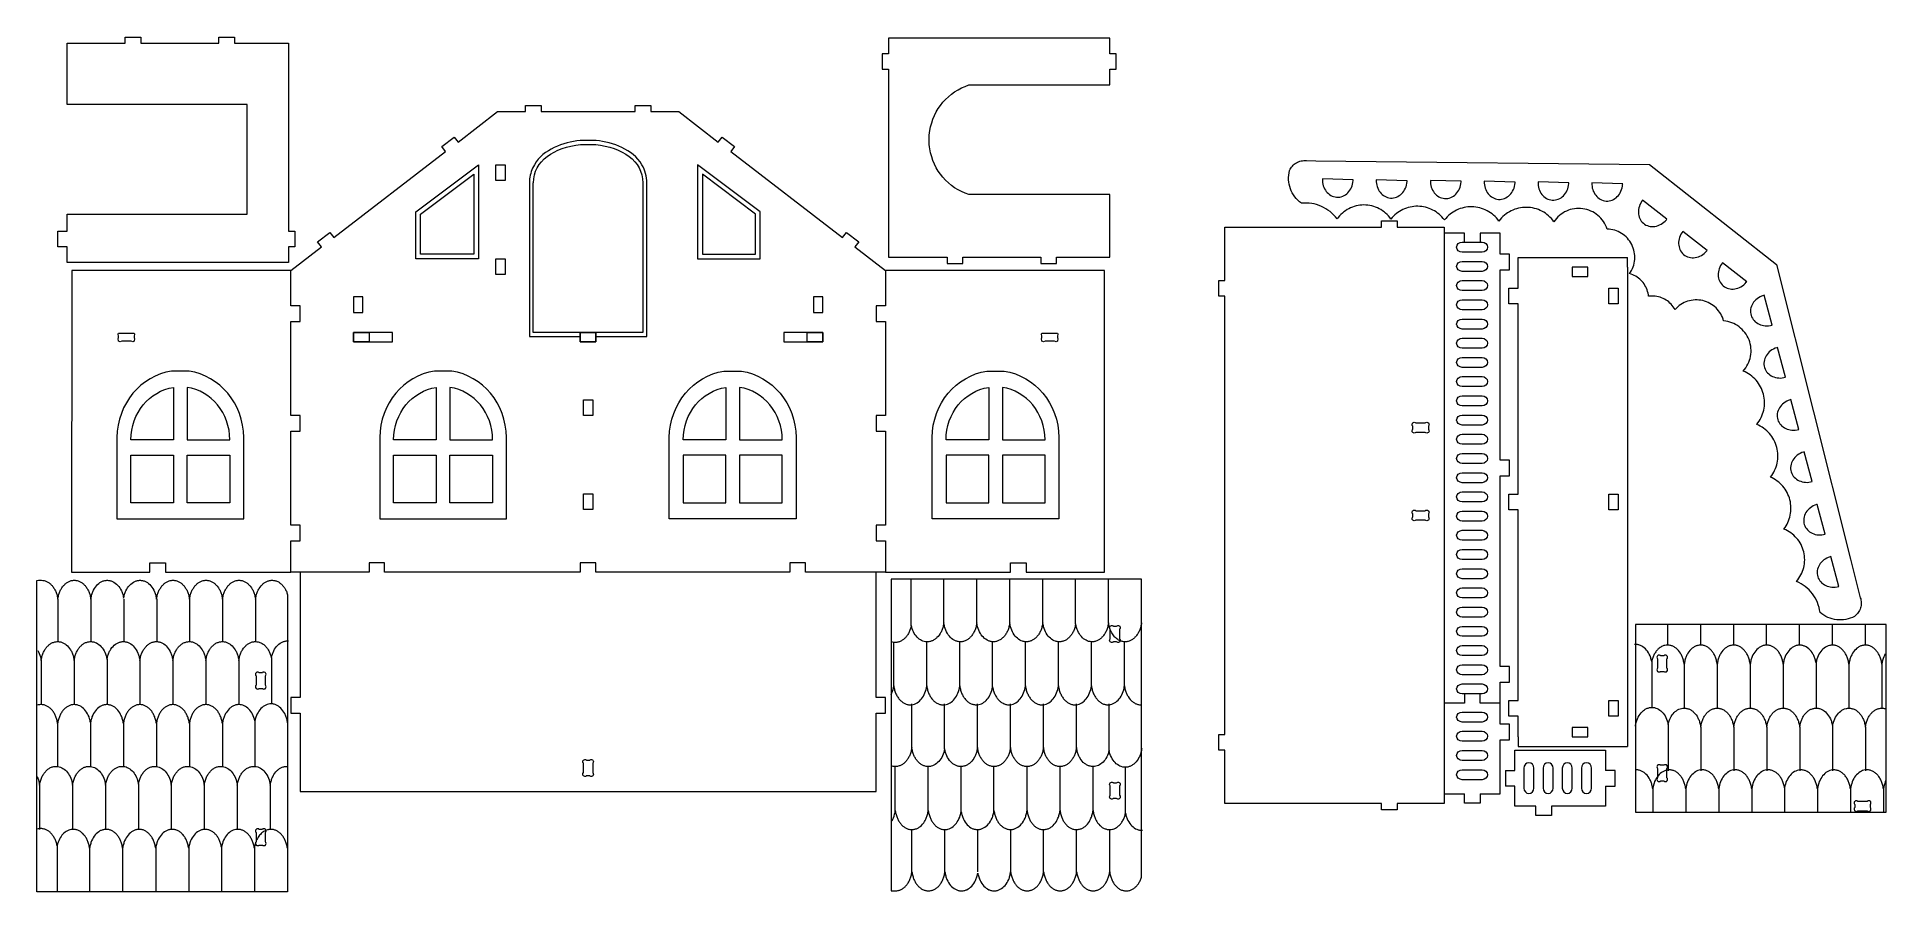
# Model space of a CAD drawing. Header units: millimetres. Extents: x 1623 to 2804, y 183 to 729.
import ezdxf

# ---------------------------------------------------------------- set-up
doc = ezdxf.new("R2010")
doc.units = ezdxf.units.MM
doc.header["$MEASUREMENT"] = 0
doc.layers.add('Camada 1', color=7, linetype='Continuous')

msp = doc.modelspace()

# ---------------------------------------------------------------- linework, layer by layer
at = {"layer": 'Camada 1', "color": 70, "lineweight": 9}
for points, knots in [([(1678.8564, 729.1036), (1678.8564, 729.1036), (1678.8564, 725.1036), (1678.8564, 725.1036), (1678.8564, 725.1036), (1678.8564, 725.1036), (1641.8564, 725.1036), (1641.8564, 725.1036), (1641.8564, 725.1036), (1641.8564, 725.1036), (1641.8564, 686.1036), (1641.8564, 686.1036), (1641.8564, 686.1036), (1641.8564, 686.1036), (1756.8564, 686.1036), (1756.8564, 686.1036), (1756.8564, 686.1036), (1756.8564, 686.1036), (1756.8564, 616.1036), (1756.8564, 616.1036), (1756.8564, 616.1036), (1756.8564, 616.1036), (1641.8564, 616.1036), (1641.8564, 616.1036), (1641.8564, 616.1036), (1641.8564, 616.1036), (1641.8564, 605.1036), (1641.8564, 605.1036), (1641.8564, 605.1036), (1641.8564, 605.1036), (1635.8564, 605.1036), (1635.8564, 605.1036), (1635.8564, 605.1036), (1635.8564, 605.1036), (1635.8564, 595.1036), (1635.8564, 595.1036), (1635.8564, 595.1036), (1635.8564, 595.1036), (1641.8564, 595.1036), (1641.8564, 595.1036), (1641.8564, 595.1036), (1641.8564, 595.1036), (1641.8564, 585.1036), (1641.8564, 585.1036), (1641.8564, 585.1036), (1641.8564, 585.1036), (1783.3564, 585.1036), (1783.3564, 585.1036), (1783.3564, 585.1036), (1783.3564, 585.1036), (1783.3564, 595.1036), (1783.3564, 595.1036), (1783.3564, 595.1036), (1783.3564, 595.1036), (1787.3564, 595.1036), (1787.3564, 595.1036), (1787.3564, 595.1036), (1787.3564, 595.1036), (1787.3564, 605.1036), (1787.3564, 605.1036), (1787.3564, 605.1036), (1787.3564, 605.1036), (1783.3564, 605.1036), (1783.3564, 605.1036), (1783.3564, 605.1036), (1783.3564, 605.1036), (1783.3564, 725.1036), (1783.3564, 725.1036), (1783.3564, 725.1036), (1783.3564, 725.1036), (1748.8564, 725.1036), (1748.8564, 725.1036), (1748.8564, 725.1036), (1748.8564, 725.1036), (1748.8564, 729.1036), (1748.8564, 729.1036), (1748.8564, 729.1036), (1748.8564, 729.1036), (1738.8564, 729.1036), (1738.8564, 729.1036), (1738.8564, 729.1036), (1738.8564, 729.1036), (1738.8564, 725.1036), (1738.8564, 725.1036), (1738.8564, 725.1036), (1738.8564, 725.1036), (1688.8564, 725.1036), (1688.8564, 725.1036), (1688.8564, 725.1036), (1688.8564, 725.1036), (1688.8564, 729.1036), (1688.8564, 729.1036), (1688.8564, 729.1036), (1688.8564, 729.1036), (1678.8564, 729.1036), (1678.8564, 729.1036)], [0, 0, 0, 0, 0.04, 0.04, 0.04, 0.04, 0.08, 0.08, 0.08, 0.08, 0.12, 0.12, 0.12, 0.12, 0.16, 0.16, 0.16, 0.16, 0.2, 0.2, 0.2, 0.2, 0.24, 0.24, 0.24, 0.24, 0.28, 0.28, 0.28, 0.28, 0.32, 0.32, 0.32, 0.32, 0.36, 0.36, 0.36, 0.36, 0.4, 0.4, 0.4, 0.4, 0.44, 0.44, 0.44, 0.44, 0.48, 0.48, 0.48, 0.48, 0.52, 0.52, 0.52, 0.52, 0.56, 0.56, 0.56, 0.56, 0.6, 0.6, 0.6, 0.6, 0.64, 0.64, 0.64, 0.64, 0.68, 0.68, 0.68, 0.68, 0.72, 0.72, 0.72, 0.72, 0.76, 0.76, 0.76, 0.76, 0.8, 0.8, 0.8, 0.8, 0.84, 0.84, 0.84, 0.84, 0.88, 0.88, 0.88, 0.88, 0.92, 0.92, 0.92, 0.92, 1, 1, 1, 1]), ([(2204.0898, 588.4703), (2204.0898, 588.4703), (2166.5898, 588.4703), (2166.5898, 588.4703), (2166.5898, 588.4703), (2166.5898, 588.4703), (2166.5898, 708.4703), (2166.5898, 708.4703), (2166.5898, 708.4703), (2166.5898, 708.4703), (2162.5898, 708.4703), (2162.5898, 708.4703), (2162.5898, 708.4703), (2162.5898, 708.4703), (2162.5898, 718.4703), (2162.5898, 718.4703), (2162.5898, 718.4703), (2162.5898, 718.4703), (2166.5898, 718.4703), (2166.5898, 718.4703), (2166.5898, 718.4703), (2166.5898, 718.4703), (2166.5898, 728.4703), (2166.5898, 728.4703), (2166.5898, 728.4703), (2166.5898, 728.4703), (2308.0898, 728.4703), (2308.0898, 728.4703), (2308.0898, 728.4703), (2308.0898, 728.4703), (2308.0898, 718.4703), (2308.0898, 718.4703), (2308.0898, 718.4703), (2308.0898, 718.4703), (2312.0898, 718.4703), (2312.0898, 718.4703), (2312.0898, 718.4703), (2312.0898, 718.4703), (2312.0898, 708.4703), (2312.0898, 708.4703), (2312.0898, 708.4703), (2312.0898, 708.4703), (2308.0898, 708.4703), (2308.0898, 708.4703), (2308.0898, 708.4703), (2308.0898, 708.4703), (2308.0898, 698.4703), (2308.0898, 698.4703), (2308.0898, 698.4703), (2308.0898, 698.4703), (2218.0898, 698.4703), (2218.0898, 698.4703), (2218.0898, 698.4703), (2204.9366, 694.2136), (2195.2818, 682.9611), (2193.0898, 669.3112), (2193.0898, 669.3112), (2192.4675, 665.4417), (2192.4674, 661.4989), (2193.0898, 657.6294), (2193.0898, 657.6294), (2195.2882, 643.9805), (2204.9346, 632.7208), (2218.0898, 628.4703), (2218.0898, 628.4703), (2218.0898, 628.4703), (2308.0898, 628.4703), (2308.0898, 628.4703), (2308.0898, 628.4703), (2308.0898, 628.4703), (2308.0898, 588.4703), (2308.0898, 588.4703), (2308.0898, 588.4703), (2308.0898, 588.4703), (2274.0898, 588.4703), (2274.0898, 588.4703), (2274.0898, 588.4703), (2274.0898, 588.4703), (2274.0898, 584.4703), (2274.0898, 584.4703), (2274.0898, 584.4703), (2274.0898, 584.4703), (2264.0898, 584.4703), (2264.0898, 584.4703), (2264.0898, 584.4703), (2264.0898, 584.4703), (2264.0898, 588.4703), (2264.0898, 588.4703), (2264.0898, 588.4703), (2264.0898, 588.4703), (2214.0898, 588.4703), (2214.0898, 588.4703), (2214.0898, 588.4703), (2214.0898, 588.4703), (2214.0898, 584.4703), (2214.0898, 584.4703), (2214.0898, 584.4703), (2214.0898, 584.4703), (2204.0898, 584.4703), (2204.0898, 584.4703), (2204.0898, 584.4703), (2204.0898, 584.4703), (2204.0898, 588.4703), (2204.0898, 588.4703)], [0, 0, 0, 0, 0.037037037, 0.037037037, 0.037037037, 0.037037037, 0.074074074, 0.074074074, 0.074074074, 0.074074074, 0.111111111, 0.111111111, 0.111111111, 0.111111111, 0.148148148, 0.148148148, 0.148148148, 0.148148148, 0.185185185, 0.185185185, 0.185185185, 0.185185185, 0.222222222, 0.222222222, 0.222222222, 0.222222222, 0.259259259, 0.259259259, 0.259259259, 0.259259259, 0.296296296, 0.296296296, 0.296296296, 0.296296296, 0.333333333, 0.333333333, 0.333333333, 0.333333333, 0.37037037, 0.37037037, 0.37037037, 0.37037037, 0.407407407, 0.407407407, 0.407407407, 0.407407407, 0.444444444, 0.444444444, 0.444444444, 0.444444444, 0.481481481, 0.481481481, 0.481481481, 0.481481481, 0.518518519, 0.518518519, 0.518518519, 0.518518519, 0.555555556, 0.555555556, 0.555555556, 0.555555556, 0.592592593, 0.592592593, 0.592592593, 0.592592593, 0.62962963, 0.62962963, 0.62962963, 0.62962963, 0.666666667, 0.666666667, 0.666666667, 0.666666667, 0.703703704, 0.703703704, 0.703703704, 0.703703704, 0.740740741, 0.740740741, 0.740740741, 0.740740741, 0.777777778, 0.777777778, 0.777777778, 0.777777778, 0.814814815, 0.814814815, 0.814814815, 0.814814815, 0.851851852, 0.851851852, 0.851851852, 0.851851852, 0.888888889, 0.888888889, 0.888888889, 0.888888889, 0.925925926, 0.925925926, 0.925925926, 0.925925926, 1, 1, 1, 1]), ([(1844.7131, 387.4501), (1844.7131, 387.4501), (1969.7131, 387.4501), (1969.7131, 387.4501), (1969.7131, 387.4501), (1969.7131, 387.4501), (1969.7131, 393.4501), (1969.7131, 393.4501), (1969.7131, 393.4501), (1969.7131, 393.4501), (1979.7131, 393.4501), (1979.7131, 393.4501), (1979.7131, 393.4501), (1979.7131, 393.4501), (1979.7131, 387.4501), (1979.7131, 387.4501), (1979.7131, 387.4501), (1979.7131, 387.4501), (2103.7131, 387.4501), (2103.7131, 387.4501), (2103.7131, 387.4501), (2103.7131, 387.4501), (2103.7131, 393.4501), (2103.7131, 393.4501), (2103.7131, 393.4501), (2103.7131, 393.4501), (2113.7131, 393.4501), (2113.7131, 393.4501), (2113.7131, 393.4501), (2113.7131, 393.4501), (2113.7131, 387.4501), (2113.7131, 387.4501), (2113.7131, 387.4501), (2113.7131, 387.4501), (2158.7131, 387.4501), (2158.7131, 387.4501), (2158.7131, 387.4501), (2158.7131, 387.4501), (2164.7131, 387.4501), (2164.7131, 387.4501), (2164.7131, 387.4501), (2164.7131, 387.4501), (2164.7117, 407.4502), (2164.7117, 407.4502), (2164.7117, 407.4502), (2164.7117, 407.4502), (2158.7131, 407.4502), (2158.7131, 407.4502), (2158.7131, 407.4502), (2158.7131, 407.4502), (2158.7131, 417.4502), (2158.7131, 417.4502), (2158.7131, 417.4502), (2158.7131, 417.4502), (2164.711, 417.4502), (2164.711, 417.4502), (2164.711, 417.4502), (2164.711, 417.4502), (2164.7068, 477.4502), (2164.7068, 477.4502), (2164.7068, 477.4502), (2164.7068, 477.4502), (2158.7131, 477.4502), (2158.7131, 477.4502), (2158.7131, 477.4502), (2158.7131, 477.4502), (2158.7131, 487.4502), (2158.7131, 487.4502), (2158.7131, 487.4502), (2158.7131, 487.4502), (2164.7062, 487.4502), (2164.7062, 487.4502), (2164.7062, 487.4502), (2164.7062, 487.4502), (2164.702, 547.4502), (2164.702, 547.4502), (2164.702, 547.4502), (2164.702, 547.4502), (2158.7131, 547.4502), (2158.7131, 547.4502), (2158.7131, 547.4502), (2158.7131, 547.4502), (2158.7131, 557.4502), (2158.7131, 557.4502), (2158.7131, 557.4502), (2158.7131, 557.4502), (2164.7013, 557.4502), (2164.7013, 557.4502), (2164.7013, 557.4502), (2164.7013, 557.4502), (2164.6997, 579.9422), (2164.6997, 579.9422), (2164.6997, 579.9422), (2164.6997, 579.9422), (2164.7696, 580.0167), (2164.7696, 580.0167), (2164.7696, 580.0167), (2164.7696, 580.0167), (2145.1579, 595.0734), (2145.1579, 595.0734), (2145.1579, 595.0734), (2145.1579, 595.0734), (2147.6781, 598.2826), (2147.6781, 598.2826), (2147.6781, 598.2826), (2147.6781, 598.2826), (2139.7293, 604.3502), (2139.7293, 604.3502), (2139.7293, 604.3502), (2139.7293, 604.3502), (2137.2262, 601.1629), (2137.2262, 601.1629), (2137.2262, 601.1629), (2137.2262, 601.1629), (2065.8329, 655.9745), (2065.8329, 655.9745), (2065.8329, 655.9745), (2065.8329, 655.9745), (2068.3348, 659.1602), (2068.3348, 659.1602), (2068.3348, 659.1602), (2068.3348, 659.1602), (2060.3859, 665.2279), (2060.3859, 665.2279), (2060.3859, 665.2279), (2060.3859, 665.2279), (2057.9013, 662.064), (2057.9013, 662.064), (2057.9013, 662.064), (2057.9013, 662.064), (2032.6503, 681.4502), (2032.6503, 681.4502), (2032.6503, 681.4502), (2032.6503, 681.4502), (2014.7131, 681.4502), (2014.7131, 681.4502), (2014.7131, 681.4502), (2014.7131, 681.4502), (2014.7131, 685.4502), (2014.7131, 685.4502), (2014.7131, 685.4502), (2014.7131, 685.4502), (2004.7131, 685.4502), (2004.7131, 685.4502), (2004.7131, 685.4502), (2004.7131, 685.4502), (2004.7131, 681.4502), (2004.7131, 681.4502), (2004.7131, 681.4502), (2004.7131, 681.4502), (1944.7131, 681.4502), (1944.7131, 681.4502), (1944.7131, 681.4502), (1944.7131, 681.4502), (1944.7131, 685.4502), (1944.7131, 685.4502), (1944.7131, 685.4502), (1944.7131, 685.4502), (1934.7131, 685.4502), (1934.7131, 685.4502), (1934.7131, 685.4502), (1934.7131, 685.4502), (1934.7131, 681.4502), (1934.7131, 681.4502), (1934.7131, 681.4502), (1934.7131, 681.4502), (1916.8324, 681.4502), (1916.8324, 681.4502), (1916.8324, 681.4502), (1916.8324, 681.4502), (1891.5814, 662.064), (1891.5814, 662.064), (1891.5814, 662.064), (1891.5814, 662.064), (1889.0968, 665.2279), (1889.0968, 665.2279), (1889.0968, 665.2279), (1889.0968, 665.2279), (1881.1479, 659.1602), (1881.1479, 659.1602), (1881.1479, 659.1602), (1881.1479, 659.1602), (1883.6498, 655.9745), (1883.6498, 655.9745), (1883.6498, 655.9745), (1883.6498, 655.9745), (1812.2565, 601.1629), (1812.2565, 601.1629), (1812.2565, 601.1629), (1812.2565, 601.1629), (1809.7534, 604.3502), (1809.7534, 604.3502), (1809.7534, 604.3502), (1809.7534, 604.3502), (1801.8046, 598.2826), (1801.8046, 598.2826), (1801.8046, 598.2826), (1801.8046, 598.2826), (1804.3248, 595.0734), (1804.3248, 595.0734), (1804.3248, 595.0734), (1804.3248, 595.0734), (1784.7131, 580.0167), (1784.7131, 580.0167), (1784.7131, 580.0167), (1784.7131, 580.0167), (1784.7131, 579.9422), (1784.7131, 579.9422), (1784.7131, 579.9422), (1784.7131, 579.9422), (1784.7131, 557.4502), (1784.7131, 557.4502), (1784.7131, 557.4502), (1784.7131, 557.4502), (1790.7131, 557.4502), (1790.7131, 557.4502), (1790.7131, 557.4502), (1790.7131, 557.4502), (1790.7131, 547.4502), (1790.7131, 547.4502), (1790.7131, 547.4502), (1790.7131, 547.4502), (1784.7131, 547.4502), (1784.7131, 547.4502), (1784.7131, 547.4502), (1784.7131, 547.4502), (1784.7131, 540.4502), (1784.7131, 540.4502), (1784.7131, 540.4502), (1784.7131, 540.4502), (1784.7131, 487.4502), (1784.7131, 487.4502), (1784.7131, 487.4502), (1784.7131, 487.4502), (1790.7131, 487.4502), (1790.7131, 487.4502), (1790.7131, 487.4502), (1790.7131, 487.4502), (1790.7131, 477.4502), (1790.7131, 477.4502), (1790.7131, 477.4502), (1790.7131, 477.4502), (1784.7131, 477.4502), (1784.7131, 477.4502), (1784.7131, 477.4502), (1784.7131, 477.4502), (1784.7131, 417.4502), (1784.7131, 417.4502), (1784.7131, 417.4502), (1784.7131, 417.4502), (1790.7131, 417.4502), (1790.7131, 417.4502), (1790.7131, 417.4502), (1790.7131, 417.4502), (1790.7131, 407.4502), (1790.7131, 407.4502), (1790.7131, 407.4502), (1790.7131, 407.4502), (1784.7131, 407.4502), (1784.7131, 407.4502), (1784.7131, 407.4502), (1784.7131, 407.4502), (1784.7131, 387.4501), (1784.7131, 387.4501), (1784.7131, 387.4501), (1784.7131, 387.4501), (1790.7131, 387.4501), (1790.7131, 387.4501), (1790.7131, 387.4501), (1790.7131, 387.4501), (1834.7131, 387.4501), (1834.7131, 387.4501), (1834.7131, 387.4501), (1834.7131, 387.4501), (1834.7131, 393.4501), (1834.7131, 393.4501), (1834.7131, 393.4501), (1834.7131, 393.4501), (1844.7131, 393.4501), (1844.7131, 393.4501), (1844.7131, 393.4501), (1844.7131, 393.4501), (1844.7131, 387.4501), (1844.7131, 387.4501)], [0, 0, 0, 0, 0.013888889, 0.013888889, 0.013888889, 0.013888889, 0.027777778, 0.027777778, 0.027777778, 0.027777778, 0.041666667, 0.041666667, 0.041666667, 0.041666667, 0.055555556, 0.055555556, 0.055555556, 0.055555556, 0.069444444, 0.069444444, 0.069444444, 0.069444444, 0.083333333, 0.083333333, 0.083333333, 0.083333333, 0.097222222, 0.097222222, 0.097222222, 0.097222222, 0.111111111, 0.111111111, 0.111111111, 0.111111111, 0.125, 0.125, 0.125, 0.125, 0.138888889, 0.138888889, 0.138888889, 0.138888889, 0.152777778, 0.152777778, 0.152777778, 0.152777778, 0.166666667, 0.166666667, 0.166666667, 0.166666667, 0.180555556, 0.180555556, 0.180555556, 0.180555556, 0.194444444, 0.194444444, 0.194444444, 0.194444444, 0.208333333, 0.208333333, 0.208333333, 0.208333333, 0.222222222, 0.222222222, 0.222222222, 0.222222222, 0.236111111, 0.236111111, 0.236111111, 0.236111111, 0.25, 0.25, 0.25, 0.25, 0.263888889, 0.263888889, 0.263888889, 0.263888889, 0.277777778, 0.277777778, 0.277777778, 0.277777778, 0.291666667, 0.291666667, 0.291666667, 0.291666667, 0.305555556, 0.305555556, 0.305555556, 0.305555556, 0.319444444, 0.319444444, 0.319444444, 0.319444444, 0.333333333, 0.333333333, 0.333333333, 0.333333333, 0.347222222, 0.347222222, 0.347222222, 0.347222222, 0.361111111, 0.361111111, 0.361111111, 0.361111111, 0.375, 0.375, 0.375, 0.375, 0.388888889, 0.388888889, 0.388888889, 0.388888889, 0.402777778, 0.402777778, 0.402777778, 0.402777778, 0.416666667, 0.416666667, 0.416666667, 0.416666667, 0.430555556, 0.430555556, 0.430555556, 0.430555556, 0.444444444, 0.444444444, 0.444444444, 0.444444444, 0.458333333, 0.458333333, 0.458333333, 0.458333333, 0.472222222, 0.472222222, 0.472222222, 0.472222222, 0.486111111, 0.486111111, 0.486111111, 0.486111111, 0.5, 0.5, 0.5, 0.5, 0.513888889, 0.513888889, 0.513888889, 0.513888889, 0.527777778, 0.527777778, 0.527777778, 0.527777778, 0.541666667, 0.541666667, 0.541666667, 0.541666667, 0.555555556, 0.555555556, 0.555555556, 0.555555556, 0.569444444, 0.569444444, 0.569444444, 0.569444444, 0.583333333, 0.583333333, 0.583333333, 0.583333333, 0.597222222, 0.597222222, 0.597222222, 0.597222222, 0.611111111, 0.611111111, 0.611111111, 0.611111111, 0.625, 0.625, 0.625, 0.625, 0.638888889, 0.638888889, 0.638888889, 0.638888889, 0.652777778, 0.652777778, 0.652777778, 0.652777778, 0.666666667, 0.666666667, 0.666666667, 0.666666667, 0.680555556, 0.680555556, 0.680555556, 0.680555556, 0.694444444, 0.694444444, 0.694444444, 0.694444444, 0.708333333, 0.708333333, 0.708333333, 0.708333333, 0.722222222, 0.722222222, 0.722222222, 0.722222222, 0.736111111, 0.736111111, 0.736111111, 0.736111111, 0.75, 0.75, 0.75, 0.75, 0.763888889, 0.763888889, 0.763888889, 0.763888889, 0.777777778, 0.777777778, 0.777777778, 0.777777778, 0.791666667, 0.791666667, 0.791666667, 0.791666667, 0.805555556, 0.805555556, 0.805555556, 0.805555556, 0.819444444, 0.819444444, 0.819444444, 0.819444444, 0.833333333, 0.833333333, 0.833333333, 0.833333333, 0.847222222, 0.847222222, 0.847222222, 0.847222222, 0.861111111, 0.861111111, 0.861111111, 0.861111111, 0.875, 0.875, 0.875, 0.875, 0.888888889, 0.888888889, 0.888888889, 0.888888889, 0.902777778, 0.902777778, 0.902777778, 0.902777778, 0.916666667, 0.916666667, 0.916666667, 0.916666667, 0.930555556, 0.930555556, 0.930555556, 0.930555556, 0.944444444, 0.944444444, 0.944444444, 0.944444444, 0.958333333, 0.958333333, 0.958333333, 0.958333333, 0.972222222, 0.972222222, 0.972222222, 0.972222222, 1, 1, 1, 1]), ([(1969.7131, 540.4502), (1969.7131, 540.4502), (1939.7131, 540.4502), (1939.7131, 540.4502), (1939.7131, 540.4502), (1939.7131, 540.4502), (1939.7131, 635.953), (1939.7131, 635.953), (1939.7131, 635.953), (1939.7131, 635.953), (1939.735, 635.953), (1939.735, 635.953), (1939.735, 635.953), (1939.9839, 650.2674), (1953.0097, 658.6148), (1969.8862, 660.5278), (1969.8862, 660.5278), (1969.8862, 660.5278), (1979.5621, 660.5278), (1979.5621, 660.5278), (1979.5621, 660.5278), (1996.4271, 658.6149), (2009.4529, 650.2674), (2009.7131, 635.953), (2009.7131, 635.953), (2009.7131, 635.953), (2009.7129, 635.525), (2009.7129, 635.525), (2009.7129, 635.525), (2009.7129, 635.525), (2009.7129, 635.4944), (2009.7129, 635.4944), (2009.7129, 635.4944), (2009.7129, 635.4944), (2009.7129, 540.4502), (2009.7129, 540.4502), (2009.7129, 540.4502), (2009.7129, 540.4502), (1989.1258, 540.4502), (1989.1258, 540.4502), (1989.1258, 540.4502), (1989.1258, 540.4502), (1979.7131, 540.4502), (1979.7131, 540.4502)], [0, 0, 0, 0, 0.083333333, 0.083333333, 0.083333333, 0.083333333, 0.166666667, 0.166666667, 0.166666667, 0.166666667, 0.25, 0.25, 0.25, 0.25, 0.333333333, 0.333333333, 0.333333333, 0.333333333, 0.416666667, 0.416666667, 0.416666667, 0.416666667, 0.5, 0.5, 0.5, 0.5, 0.583333333, 0.583333333, 0.583333333, 0.583333333, 0.666666667, 0.666666667, 0.666666667, 0.666666667, 0.75, 0.75, 0.75, 0.75, 0.833333333, 0.833333333, 0.833333333, 0.833333333, 1, 1, 1, 1]), ([(2624.1901, 610.1771), (2624.1901, 610.1771), (2624.8282, 608.9959), (2624.8282, 608.9959), (2624.8282, 608.9959), (2624.8282, 608.9959), (2625.3854, 607.7651), (2625.3854, 607.7651), (2625.3854, 607.7651), (2625.3854, 607.7651), (2625.8586, 606.4851), (2625.8586, 606.4851), (2625.8586, 606.4851), (2625.8586, 606.4851), (2627.1007, 606.4173), (2627.1007, 606.4173), (2627.1007, 606.4173), (2627.1007, 606.4173), (2628.3245, 606.2632), (2628.3245, 606.2632), (2628.3245, 606.2632), (2628.3245, 606.2632), (2629.5277, 606.0292), (2629.5277, 606.0292), (2629.5277, 606.0292), (2629.5277, 606.0292), (2630.7049, 605.7148), (2630.7049, 605.7148), (2630.7049, 605.7148), (2630.7049, 605.7148), (2631.8538, 605.3227), (2631.8538, 605.3227), (2631.8538, 605.3227), (2631.8538, 605.3227), (2632.9709, 604.8566), (2632.9709, 604.8566), (2632.9709, 604.8566), (2632.9709, 604.8566), (2634.0509, 604.3177), (2634.0509, 604.3177), (2634.0509, 604.3177), (2634.0509, 604.3177), (2635.0931, 603.7067), (2635.0931, 603.7067), (2635.0931, 603.7067), (2635.0931, 603.7067), (2636.0911, 603.0286), (2636.0911, 603.0286), (2636.0911, 603.0286), (2636.0911, 603.0286), (2637.0445, 602.284), (2637.0445, 602.284), (2637.0445, 602.284), (2637.0445, 602.284), (2637.9464, 601.4757), (2637.9464, 601.4757), (2637.9464, 601.4757), (2637.9464, 601.4757), (2638.7946, 600.607), (2638.7946, 600.607), (2638.7946, 600.607), (2638.7946, 600.607), (2639.5871, 599.678), (2639.5871, 599.678), (2639.5871, 599.678), (2639.5871, 599.678), (2640.3175, 598.6915), (2640.3175, 598.6915), (2640.3175, 598.6915), (2640.3175, 598.6915), (2640.9845, 597.6514), (2640.9845, 597.6514), (2640.9845, 597.6514), (2640.9845, 597.6514), (2641.584, 596.5568), (2641.584, 596.5568), (2641.584, 596.5568), (2641.584, 596.5568), (2642.1057, 595.4257), (2642.1057, 595.4257), (2642.1057, 595.4257), (2642.1057, 595.4257), (2642.5467, 594.2703), (2642.5467, 594.2703), (2642.5467, 594.2703), (2642.5467, 594.2703), (2642.9033, 593.0957), (2642.9033, 593.0957), (2642.9033, 593.0957), (2642.9033, 593.0957), (2643.1785, 591.9077), (2643.1785, 591.9077), (2643.1785, 591.9077), (2643.1785, 591.9077), (2643.3731, 590.7082), (2643.3731, 590.7082), (2643.3731, 590.7082), (2643.3731, 590.7082), (2643.4858, 589.5032), (2643.4858, 589.5032), (2643.4858, 589.5032), (2643.4858, 589.5032), (2643.5167, 588.296), (2643.5167, 588.296), (2643.5167, 588.296), (2643.5167, 588.296), (2643.4663, 587.0905), (2643.4663, 587.0905), (2643.4663, 587.0905), (2643.4663, 587.0905), (2643.3364, 585.8909), (2643.3364, 585.8909), (2643.3364, 585.8909), (2643.3364, 585.8909), (2643.1264, 584.702), (2643.1264, 584.702), (2643.1264, 584.702), (2643.1264, 584.702), (2642.8366, 583.5274), (2642.8366, 583.5274), (2642.8366, 583.5274), (2642.8366, 583.5274), (2642.4675, 582.3723), (2642.4675, 582.3723), (2642.4675, 582.3723), (2642.4675, 582.3723), (2642.0185, 581.2413), (2642.0185, 581.2413), (2642.0185, 581.2413), (2642.0185, 581.2413), (2641.4915, 580.1358), (2641.4915, 580.1358), (2641.4915, 580.1358), (2641.4915, 580.1358), (2640.8857, 579.0633), (2640.8857, 579.0633), (2640.8857, 579.0633), (2640.8857, 579.0633), (2640.2001, 578.0255), (2640.2001, 578.0255), (2640.2001, 578.0255), (2640.2001, 578.0255), (2641.226, 577.703), (2641.226, 577.703), (2641.226, 577.703), (2641.226, 577.703), (2642.2215, 577.3202), (2642.2215, 577.3202), (2642.2215, 577.3202), (2642.2215, 577.3202), (2643.1851, 576.8764), (2643.1851, 576.8764), (2643.1851, 576.8764), (2643.1851, 576.8764), (2644.114, 576.3746), (2644.114, 576.3746), (2644.114, 576.3746), (2644.114, 576.3746), (2645.0059, 575.8168), (2645.0059, 575.8168), (2645.0059, 575.8168), (2645.0059, 575.8168), (2645.8603, 575.2074), (2645.8603, 575.2074), (2645.8603, 575.2074), (2645.8603, 575.2074), (2646.6717, 574.5464), (2646.6717, 574.5464), (2646.6717, 574.5464), (2646.6717, 574.5464), (2647.4403, 573.8359), (2647.4403, 573.8359), (2647.4403, 573.8359), (2647.4403, 573.8359), (2648.1637, 573.0783), (2648.1637, 573.0783), (2648.1637, 573.0783), (2648.1637, 573.0783), (2648.8387, 572.2772), (2648.8387, 572.2772), (2648.8387, 572.2772), (2648.8387, 572.2772), (2649.4638, 571.4351), (2649.4638, 571.4351), (2649.4638, 571.4351), (2649.4638, 571.4351), (2650.0362, 570.5513), (2650.0362, 570.5513), (2650.0362, 570.5513), (2650.0362, 570.5513), (2650.5546, 569.6306), (2650.5546, 569.6306), (2650.5546, 569.6306), (2650.5546, 569.6306), (2651.0144, 568.6743), (2651.0144, 568.6743), (2651.0144, 568.6743), (2651.0144, 568.6743), (2651.4162, 567.6851), (2651.4162, 567.6851), (2651.4162, 567.6851), (2651.4162, 567.6851), (2651.7569, 566.6637), (2651.7569, 566.6637), (2651.7569, 566.6637), (2651.7569, 566.6637), (2652.0301, 565.6229), (2652.0301, 565.6229), (2652.0301, 565.6229), (2652.0301, 565.6229), (2652.236, 564.5762), (2652.236, 564.5762), (2652.236, 564.5762), (2652.236, 564.5762), (2652.3681, 563.5613), (2652.3681, 563.5613), (2652.3681, 563.5613), (2652.3681, 563.5613), (2653.3856, 563.6698), (2653.3856, 563.6698), (2653.3856, 563.6698), (2653.3856, 563.6698), (2654.4516, 563.7139), (2654.4516, 563.7139), (2654.4516, 563.7139), (2654.4516, 563.7139), (2655.5273, 563.691), (2655.5273, 563.691), (2655.5273, 563.691), (2655.5273, 563.691), (2656.6, 563.5983), (2656.6, 563.5983), (2656.6, 563.5983), (2656.6, 563.5983), (2657.6559, 563.4386), (2657.6559, 563.4386), (2657.6559, 563.4386), (2657.6559, 563.4386), (2658.693, 563.2148), (2658.693, 563.2148), (2658.693, 563.2148), (2658.693, 563.2148), (2659.7092, 562.9254), (2659.7092, 562.9254), (2659.7092, 562.9254), (2659.7092, 562.9254), (2660.7023, 562.5752), (2660.7023, 562.5752), (2660.7023, 562.5752), (2660.7023, 562.5752), (2661.6671, 562.1638), (2661.6671, 562.1638), (2661.6671, 562.1638), (2661.6671, 562.1638), (2662.6034, 561.6946), (2662.6034, 561.6946), (2662.6034, 561.6946), (2662.6034, 561.6946), (2663.509, 561.1682), (2663.509, 561.1682), (2663.509, 561.1682), (2663.509, 561.1682), (2664.3794, 560.5864), (2664.3794, 560.5864), (2664.3794, 560.5864), (2664.3794, 560.5864), (2665.2115, 559.9518), (2665.2115, 559.9518), (2665.2115, 559.9518), (2665.2115, 559.9518), (2666.0033, 559.2632), (2666.0033, 559.2632), (2666.0033, 559.2632), (2666.0033, 559.2632), (2666.7541, 558.5262), (2666.7541, 558.5262), (2666.7541, 558.5262), (2666.7541, 558.5262), (2667.4589, 557.7401), (2667.4589, 557.7401), (2667.4589, 557.7401), (2667.4589, 557.7401), (2668.1153, 556.9067), (2668.1153, 556.9067), (2668.1153, 556.9067), (2668.1153, 556.9067), (2668.7198, 556.0282), (2668.7198, 556.0282), (2668.7198, 556.0282), (2668.7198, 556.0282), (2669.273, 555.1057), (2669.273, 555.1057), (2669.273, 555.1057), (2669.273, 555.1057), (2670.1221, 556.0146), (2670.1221, 556.0146), (2670.1221, 556.0146), (2670.1221, 556.0146), (2671.0234, 556.854), (2671.0234, 556.854), (2671.0234, 556.854), (2671.0234, 556.854), (2671.9756, 557.6247), (2671.9756, 557.6247), (2671.9756, 557.6247), (2671.9756, 557.6247), (2672.9705, 558.3251), (2672.9705, 558.3251), (2672.9705, 558.3251), (2672.9705, 558.3251), (2674.0074, 558.9538), (2674.0074, 558.9538), (2674.0074, 558.9538), (2674.0074, 558.9538), (2675.0819, 559.5096), (2675.0819, 559.5096), (2675.0819, 559.5096), (2675.0819, 559.5096), (2676.189, 559.9914), (2676.189, 559.9914), (2676.189, 559.9914), (2676.189, 559.9914), (2677.3249, 560.3976), (2677.3249, 560.3976), (2677.3249, 560.3976), (2677.3249, 560.3976), (2678.4856, 560.7282), (2678.4856, 560.7282), (2678.4856, 560.7282), (2678.4856, 560.7282), (2679.6668, 560.9797), (2679.6668, 560.9797), (2679.6668, 560.9797), (2679.6668, 560.9797), (2680.8647, 561.1516), (2680.8647, 561.1516), (2680.8647, 561.1516), (2680.8647, 561.1516), (2682.0763, 561.2424), (2682.0763, 561.2424), (2682.0763, 561.2424), (2682.0763, 561.2424), (2683.2959, 561.2521), (2683.2959, 561.2521), (2683.2959, 561.2521), (2683.2959, 561.2521), (2684.5212, 561.1794), (2684.5212, 561.1794), (2684.5212, 561.1794), (2684.5212, 561.1794), (2685.7476, 561.0203), (2685.7476, 561.0203), (2685.7476, 561.0203), (2685.7476, 561.0203), (2686.9691, 560.777), (2686.9691, 560.777), (2686.9691, 560.777), (2686.9691, 560.777), (2688.1736, 560.4496), (2688.1736, 560.4496), (2688.1736, 560.4496), (2688.1736, 560.4496), (2689.3406, 560.0438), (2689.3406, 560.0438), (2689.3406, 560.0438), (2689.3406, 560.0438), (2690.4703, 559.564), (2690.4703, 559.564), (2690.4703, 559.564), (2690.4703, 559.564), (2691.5585, 559.01), (2691.5585, 559.01), (2691.5585, 559.01), (2691.5585, 559.01), (2692.6014, 558.3881), (2692.6014, 558.3881), (2692.6014, 558.3881), (2692.6014, 558.3881), (2693.598, 557.6997), (2693.598, 557.6997), (2693.598, 557.6997), (2693.598, 557.6997), (2694.5445, 556.9465), (2694.5445, 556.9465), (2694.5445, 556.9465), (2694.5445, 556.9465), (2695.4371, 556.1345), (2695.4371, 556.1345), (2695.4371, 556.1345), (2695.4371, 556.1345), (2696.2742, 555.2635), (2696.2742, 555.2635), (2696.2742, 555.2635), (2696.2742, 555.2635), (2697.0504, 554.339), (2697.0504, 554.339), (2697.0504, 554.339), (2697.0504, 554.339), (2697.7644, 553.3614), (2697.7644, 553.3614), (2697.7644, 553.3614), (2697.7644, 553.3614), (2698.4137, 552.3363), (2698.4137, 552.3363), (2698.4137, 552.3363), (2698.4137, 552.3363), (2698.9944, 551.2649), (2698.9944, 551.2649), (2698.9944, 551.2649), (2698.9944, 551.2649), (2699.5028, 550.1495), (2699.5028, 550.1495), (2699.5028, 550.1495), (2699.5028, 550.1495), (2699.9382, 548.9956), (2699.9382, 548.9956), (2699.9382, 548.9956), (2699.9382, 548.9956), (2700.2941, 547.8034), (2700.2941, 547.8034), (2700.2941, 547.8034), (2700.2941, 547.8034), (2701.649, 547.6423), (2701.649, 547.6423), (2701.649, 547.6423), (2701.649, 547.6423), (2702.976, 547.3877), (2702.976, 547.3877), (2702.976, 547.3877), (2702.976, 547.3877), (2704.2735, 547.043), (2704.2735, 547.043), (2704.2735, 547.043), (2704.2735, 547.043), (2705.5364, 546.6113), (2705.5364, 546.6113), (2705.5364, 546.6113), (2705.5364, 546.6113), (2706.7596, 546.0945), (2706.7596, 546.0945), (2706.7596, 546.0945), (2706.7596, 546.0945), (2707.9404, 545.4969), (2707.9404, 545.4969), (2707.9404, 545.4969), (2707.9404, 545.4969), (2709.0749, 544.821), (2709.0749, 544.821), (2709.0749, 544.821), (2709.0749, 544.821), (2710.1586, 544.07), (2710.1586, 544.07), (2710.1586, 544.07), (2710.1586, 544.07), (2711.1893, 543.2465), (2711.1893, 543.2465), (2711.1893, 543.2465), (2711.1893, 543.2465), (2712.1607, 542.3535), (2712.1607, 542.3535), (2712.1607, 542.3535), (2712.1607, 542.3535), (2713.0707, 541.3927), (2713.0707, 541.3927), (2713.0707, 541.3927), (2713.0707, 541.3927), (2713.9146, 540.3682), (2713.9146, 540.3682), (2713.9146, 540.3682), (2713.9146, 540.3682), (2714.6876, 539.2833), (2714.6876, 539.2833), (2714.6876, 539.2833), (2714.6876, 539.2833), (2715.3877, 538.1402), (2715.3877, 538.1402), (2715.3877, 538.1402), (2715.3877, 538.1402), (2716.0088, 536.9428), (2716.0088, 536.9428), (2716.0088, 536.9428), (2716.0088, 536.9428), (2716.5488, 535.6932), (2716.5488, 535.6932), (2716.5488, 535.6932), (2716.5488, 535.6932), (2716.9991, 534.4091), (2716.9991, 534.4091), (2716.9991, 534.4091), (2716.9991, 534.4091), (2717.3537, 533.1065), (2717.3537, 533.1065), (2717.3537, 533.1065), (2717.3537, 533.1065), (2717.613, 531.7936), (2717.613, 531.7936), (2717.613, 531.7936), (2717.613, 531.7936), (2717.7792, 530.4744), (2717.7792, 530.4744), (2717.7792, 530.4744), (2717.7792, 530.4744), (2717.851, 529.1525), (2717.851, 529.1525), (2717.851, 529.1525), (2717.851, 529.1525), (2717.8321, 527.8334), (2717.8321, 527.8334), (2717.8321, 527.8334), (2717.8321, 527.8334), (2717.722, 526.521), (2717.722, 526.521), (2717.722, 526.521), (2717.722, 526.521), (2717.5206, 525.2222), (2717.5206, 525.2222), (2717.5206, 525.2222), (2717.5206, 525.2222), (2717.2312, 523.939), (2717.2312, 523.939), (2717.2312, 523.939), (2717.2312, 523.939), (2716.8526, 522.6792), (2716.8526, 522.6792), (2716.8526, 522.6792), (2716.8526, 522.6792), (2716.3869, 521.4447), (2716.3869, 521.4447), (2716.3869, 521.4447), (2716.3869, 521.4447), (2715.8349, 520.243), (2715.8349, 520.243), (2715.8349, 520.243), (2715.8349, 520.243), (2715.1964, 519.0772), (2715.1964, 519.0772), (2715.1964, 519.0772), (2715.1964, 519.0772), (2714.4737, 517.9522), (2714.4737, 517.9522), (2714.4737, 517.9522), (2714.4737, 517.9522), (2713.6678, 516.8719), (2713.6678, 516.8719), (2713.6678, 516.8719), (2713.6678, 516.8719), (2712.7777, 515.8431), (2712.7777, 515.8431), (2712.7777, 515.8431), (2712.7777, 515.8431), (2713.9703, 515.3229), (2713.9703, 515.3229), (2713.9703, 515.3229), (2713.9703, 515.3229), (2715.122, 514.7355), (2715.122, 514.7355), (2715.122, 514.7355), (2715.122, 514.7355), (2716.2315, 514.0849), (2716.2315, 514.0849), (2716.2315, 514.0849), (2716.2315, 514.0849), (2717.2964, 513.3721), (2717.2964, 513.3721), (2717.2964, 513.3721), (2717.2964, 513.3721), (2718.3143, 512.6033), (2718.3143, 512.6033), (2718.3143, 512.6033), (2718.3143, 512.6033), (2719.2832, 511.7767), (2719.2832, 511.7767), (2719.2832, 511.7767), (2719.2832, 511.7767), (2720.2003, 510.8978), (2720.2003, 510.8978), (2720.2003, 510.8978), (2720.2003, 510.8978), (2721.0645, 509.9666), (2721.0645, 509.9666), (2721.0645, 509.9666), (2721.0645, 509.9666), (2721.8731, 508.9878), (2721.8731, 508.9878), (2721.8731, 508.9878), (2721.8731, 508.9878), (2722.6234, 507.9629), (2722.6234, 507.9629), (2722.6234, 507.9629), (2722.6234, 507.9629), (2723.3134, 506.8947), (2723.3134, 506.8947), (2723.3134, 506.8947), (2723.3134, 506.8947), (2723.9428, 505.7847), (2723.9428, 505.7847), (2723.9428, 505.7847), (2723.9428, 505.7847), (2724.5062, 504.6376), (2724.5062, 504.6376), (2724.5062, 504.6376), (2724.5062, 504.6376), (2725.0035, 503.454), (2725.0035, 503.454), (2725.0035, 503.454), (2725.0035, 503.454), (2725.4317, 502.2359), (2725.4317, 502.2359), (2725.4317, 502.2359), (2725.4317, 502.2359), (2725.7885, 500.9886), (2725.7885, 500.9886), (2725.7885, 500.9886), (2725.7885, 500.9886), (2726.0713, 499.7207), (2726.0713, 499.7207), (2726.0713, 499.7207), (2726.0713, 499.7207), (2726.2754, 498.4486), (2726.2754, 498.4486), (2726.2754, 498.4486), (2726.2754, 498.4486), (2726.4041, 497.1729), (2726.4041, 497.1729), (2726.4041, 497.1729), (2726.4041, 497.1729), (2726.4569, 495.8962), (2726.4569, 495.8962), (2726.4569, 495.8962), (2726.4569, 495.8962), (2726.4337, 494.6235), (2726.4337, 494.6235), (2726.4337, 494.6235), (2726.4337, 494.6235), (2726.3375, 493.3575), (2726.3375, 493.3575), (2726.3375, 493.3575), (2726.3375, 493.3575), (2726.1667, 492.1026), (2726.1667, 492.1026), (2726.1667, 492.1026), (2726.1667, 492.1026), (2725.923, 490.8591), (2725.923, 490.8591), (2725.923, 490.8591), (2725.923, 490.8591), (2725.6084, 489.6325), (2725.6084, 489.6325), (2725.6084, 489.6325), (2725.6084, 489.6325), (2725.2207, 488.4261), (2725.2207, 488.4261), (2725.2207, 488.4261), (2725.2207, 488.4261), (2724.7628, 487.2426), (2724.7628, 487.2426), (2724.7628, 487.2426), (2724.7628, 487.2426), (2724.2359, 486.0852), (2724.2359, 486.0852), (2724.2359, 486.0852), (2724.2359, 486.0852), (2723.6384, 484.9578), (2723.6384, 484.9578), (2723.6384, 484.9578), (2723.6384, 484.9578), (2722.9729, 483.8611), (2722.9729, 483.8611), (2722.9729, 483.8611), (2722.9729, 483.8611), (2722.2399, 482.8019), (2722.2399, 482.8019), (2722.2399, 482.8019), (2722.2399, 482.8019), (2721.4389, 481.7809), (2721.4389, 481.7809), (2721.4389, 481.7809), (2721.4389, 481.7809), (2722.6096, 481.2581), (2722.6096, 481.2581), (2722.6096, 481.2581), (2722.6096, 481.2581), (2723.7412, 480.6721), (2723.7412, 480.6721), (2723.7412, 480.6721), (2723.7412, 480.6721), (2724.831, 480.0243), (2724.831, 480.0243), (2724.831, 480.0243), (2724.831, 480.0243), (2725.8757, 479.3172), (2725.8757, 479.3172), (2725.8757, 479.3172), (2725.8757, 479.3172), (2726.8768, 478.5546), (2726.8768, 478.5546), (2726.8768, 478.5546), (2726.8768, 478.5546), (2727.8279, 477.7374), (2727.8279, 477.7374), (2727.8279, 477.7374), (2727.8279, 477.7374), (2728.731, 476.8679), (2728.731, 476.8679), (2728.731, 476.8679), (2728.731, 476.8679), (2729.5818, 475.9489), (2729.5818, 475.9489), (2729.5818, 475.9489), (2729.5818, 475.9489), (2730.3778, 474.985), (2730.3778, 474.985), (2730.3778, 474.985), (2730.3778, 474.985), (2731.1184, 473.9742), (2731.1184, 473.9742), (2731.1184, 473.9742), (2731.1184, 473.9742), (2731.7996, 472.9222), (2731.7996, 472.9222), (2731.7996, 472.9222), (2731.7996, 472.9222), (2732.4221, 471.8313), (2732.4221, 471.8313), (2732.4221, 471.8313), (2732.4221, 471.8313), (2732.9801, 470.7011), (2732.9801, 470.7011), (2732.9801, 470.7011), (2732.9801, 470.7011), (2733.4754, 469.5372), (2733.4754, 469.5372), (2733.4754, 469.5372), (2733.4754, 469.5372), (2733.9037, 468.3398), (2733.9037, 468.3398), (2733.9037, 468.3398), (2733.9037, 468.3398), (2734.2633, 467.1124), (2734.2633, 467.1124), (2734.2633, 467.1124), (2734.2633, 467.1124), (2734.5499, 465.8668), (2734.5499, 465.8668), (2734.5499, 465.8668), (2734.5499, 465.8668), (2734.7623, 464.6141), (2734.7623, 464.6141), (2734.7623, 464.6141), (2734.7623, 464.6141), (2734.8994, 463.3573), (2734.8994, 463.3573), (2734.8994, 463.3573), (2734.8994, 463.3573), (2734.9642, 462.1018), (2734.9642, 462.1018), (2734.9642, 462.1018), (2734.9642, 462.1018), (2734.9565, 460.847), (2734.9565, 460.847), (2734.9565, 460.847), (2734.9565, 460.847), (2734.8753, 459.5981), (2734.8753, 459.5981), (2734.8753, 459.5981), (2734.8753, 459.5981), (2734.7234, 458.3585), (2734.7234, 458.3585), (2734.7234, 458.3585), (2734.7234, 458.3585), (2734.5001, 457.1297), (2734.5001, 457.1297), (2734.5001, 457.1297), (2734.5001, 457.1297), (2734.2063, 455.9163), (2734.2063, 455.9163), (2734.2063, 455.9163), (2734.2063, 455.9163), (2733.8439, 454.722), (2733.8439, 454.722), (2733.8439, 454.722), (2733.8439, 454.722), (2733.4118, 453.5479), (2733.4118, 453.5479), (2733.4118, 453.5479), (2733.4118, 453.5479), (2732.911, 452.3976), (2732.911, 452.3976), (2732.911, 452.3976), (2732.911, 452.3976), (2732.3434, 451.2756), (2732.3434, 451.2756), (2732.3434, 451.2756), (2732.3434, 451.2756), (2731.7084, 450.184), (2731.7084, 450.184), (2731.7084, 450.184), (2731.7084, 450.184), (2731.0078, 449.1251), (2731.0078, 449.1251), (2731.0078, 449.1251), (2731.0078, 449.1251), (2730.241, 448.1036), (2730.241, 448.1036), (2730.241, 448.1036), (2730.241, 448.1036), (2731.377, 447.5712), (2731.377, 447.5712), (2731.377, 447.5712), (2731.377, 447.5712), (2732.474, 446.9801), (2732.474, 446.9801), (2732.474, 446.9801), (2732.474, 446.9801), (2733.53, 446.3294), (2733.53, 446.3294), (2733.53, 446.3294), (2733.53, 446.3294), (2734.5439, 445.6231), (2734.5439, 445.6231), (2734.5439, 445.6231), (2734.5439, 445.6231), (2735.5132, 444.863), (2735.5132, 444.863), (2735.5132, 444.863), (2735.5132, 444.863), (2736.4354, 444.0506), (2736.4354, 444.0506), (2736.4354, 444.0506), (2736.4354, 444.0506), (2737.3083, 443.1891), (2737.3083, 443.1891), (2737.3083, 443.1891), (2737.3083, 443.1891), (2738.1307, 442.2819), (2738.1307, 442.2819), (2738.1307, 442.2819), (2738.1307, 442.2819), (2738.901, 441.3286), (2738.901, 441.3286), (2738.901, 441.3286), (2738.901, 441.3286), (2739.6171, 440.3324), (2739.6171, 440.3324), (2739.6171, 440.3324), (2739.6171, 440.3324), (2740.2765, 439.2976), (2740.2765, 439.2976), (2740.2765, 439.2976), (2740.2765, 439.2976), (2740.8769, 438.2235), (2740.8769, 438.2235), (2740.8769, 438.2235), (2740.8769, 438.2235), (2741.4173, 437.1143), (2741.4173, 437.1143), (2741.4173, 437.1143), (2741.4173, 437.1143), (2741.8956, 435.9729), (2741.8956, 435.9729), (2741.8956, 435.9729), (2741.8956, 435.9729), (2742.309, 434.8001), (2742.309, 434.8001), (2742.309, 434.8001), (2742.309, 434.8001), (2742.6569, 433.5977), (2742.6569, 433.5977), (2742.6569, 433.5977), (2742.6569, 433.5977), (2742.9334, 432.3782), (2742.9334, 432.3782), (2742.9334, 432.3782), (2742.9334, 432.3782), (2743.1393, 431.1513), (2743.1393, 431.1513), (2743.1393, 431.1513), (2743.1393, 431.1513), (2743.2725, 429.9215), (2743.2725, 429.9215), (2743.2725, 429.9215), (2743.2725, 429.9215), (2743.336, 428.6913), (2743.336, 428.6913), (2743.336, 428.6913), (2743.336, 428.6913), (2743.3291, 427.463), (2743.3291, 427.463), (2743.3291, 427.463), (2743.3291, 427.463), (2743.253, 426.2402), (2743.253, 426.2402), (2743.253, 426.2402), (2743.253, 426.2402), (2743.1076, 425.0268), (2743.1076, 425.0268), (2743.1076, 425.0268), (2743.1076, 425.0268), (2742.8931, 423.8229), (2742.8931, 423.8229), (2742.8931, 423.8229), (2742.8931, 423.8229), (2742.6123, 422.633), (2742.6123, 422.633), (2742.6123, 422.633), (2742.6123, 422.633), (2742.2627, 421.4619), (2742.2627, 421.4619), (2742.2627, 421.4619), (2742.2627, 421.4619), (2741.8484, 420.3084), (2741.8484, 420.3084), (2741.8484, 420.3084), (2741.8484, 420.3084), (2741.3673, 419.179), (2741.3673, 419.179), (2741.3673, 419.179), (2741.3673, 419.179), (2740.8201, 418.0766), (2740.8201, 418.0766), (2740.8201, 418.0766), (2740.8201, 418.0766), (2740.2087, 417.0018), (2740.2087, 417.0018), (2740.2087, 417.0018), (2740.2087, 417.0018), (2739.5334, 415.959), (2739.5334, 415.959), (2739.5334, 415.959), (2739.5334, 415.959), (2738.795, 414.9509), (2738.795, 414.9509), (2738.795, 414.9509), (2738.795, 414.9509), (2739.9712, 414.4433), (2739.9712, 414.4433), (2739.9712, 414.4433), (2739.9712, 414.4433), (2741.1056, 413.87), (2741.1056, 413.87), (2741.1056, 413.87), (2741.1056, 413.87), (2742.1989, 413.2312), (2742.1989, 413.2312), (2742.1989, 413.2312), (2742.1989, 413.2312), (2743.2469, 412.5334), (2743.2469, 412.5334), (2743.2469, 412.5334), (2743.2469, 412.5334), (2744.2471, 411.777), (2744.2471, 411.777), (2744.2471, 411.777), (2744.2471, 411.777), (2745.1993, 410.9623), (2745.1993, 410.9623), (2745.1993, 410.9623), (2745.1993, 410.9623), (2746.099, 410.0958), (2746.099, 410.0958), (2746.099, 410.0958), (2746.099, 410.0958), (2746.946, 409.1784), (2746.946, 409.1784), (2746.946, 409.1784), (2746.946, 409.1784), (2747.7357, 408.2134), (2747.7357, 408.2134), (2747.7357, 408.2134), (2747.7357, 408.2134), (2748.4682, 407.2011), (2748.4682, 407.2011), (2748.4682, 407.2011), (2748.4682, 407.2011), (2749.1396, 406.1468), (2749.1396, 406.1468), (2749.1396, 406.1468), (2749.1396, 406.1468), (2749.7485, 405.0504), (2749.7485, 405.0504), (2749.7485, 405.0504), (2749.7485, 405.0504), (2750.2936, 403.9176), (2750.2936, 403.9176), (2750.2936, 403.9176), (2750.2936, 403.9176), (2750.7707, 402.7483), (2750.7707, 402.7483), (2750.7707, 402.7483), (2750.7707, 402.7483), (2751.1783, 401.5466), (2751.1783, 401.5466), (2751.1783, 401.5466), (2751.1783, 401.5466), (2751.5139, 400.3142), (2751.5139, 400.3142), (2751.5139, 400.3142), (2751.5139, 400.3142), (2751.7745, 399.0635), (2751.7745, 399.0635), (2751.7745, 399.0635), (2751.7745, 399.0635), (2751.9581, 397.8077), (2751.9581, 397.8077), (2751.9581, 397.8077), (2751.9581, 397.8077), (2752.0635, 396.5506), (2752.0635, 396.5506), (2752.0635, 396.5506), (2752.0635, 396.5506), (2752.0932, 395.2959), (2752.0932, 395.2959), (2752.0932, 395.2959), (2752.0932, 395.2959), (2752.0485, 394.0456), (2752.0485, 394.0456), (2752.0485, 394.0456), (2752.0485, 394.0456), (2751.9297, 392.8029), (2751.9297, 392.8029), (2751.9297, 392.8029), (2751.9297, 392.8029), (2751.7366, 391.5723), (2751.7366, 391.5723), (2751.7366, 391.5723), (2751.7366, 391.5723), (2751.47, 390.3562), (2751.47, 390.3562), (2751.47, 390.3562), (2751.47, 390.3562), (2751.1328, 389.1571), (2751.1328, 389.1571), (2751.1328, 389.1571), (2751.1328, 389.1571), (2750.7232, 387.9809), (2750.7232, 387.9809), (2750.7232, 387.9809), (2750.7232, 387.9809), (2750.2442, 386.8285), (2750.2442, 386.8285), (2750.2442, 386.8285), (2750.2442, 386.8285), (2749.695, 385.7045), (2749.695, 385.7045), (2749.695, 385.7045), (2749.695, 385.7045), (2749.0791, 384.6122), (2749.0791, 384.6122), (2749.0791, 384.6122), (2749.0791, 384.6122), (2748.3938, 383.5536), (2748.3938, 383.5536), (2748.3938, 383.5536), (2748.3938, 383.5536), (2747.6415, 382.5328), (2747.6415, 382.5328), (2747.6415, 382.5328), (2747.6415, 382.5328), (2746.8228, 381.5521), (2746.8228, 381.5521), (2746.8228, 381.5521), (2746.8228, 381.5521), (2748.3333, 380.8543), (2748.3333, 380.8543), (2748.3333, 380.8543), (2748.3333, 380.8543), (2749.7823, 380.0632), (2749.7823, 380.0632), (2749.7823, 380.0632), (2749.7823, 380.0632), (2751.1687, 379.1863), (2751.1687, 379.1863), (2751.1687, 379.1863), (2751.1687, 379.1863), (2752.4867, 378.226), (2752.4867, 378.226), (2752.4867, 378.226), (2752.4867, 378.226), (2753.7355, 377.1857), (2753.7355, 377.1857), (2753.7355, 377.1857), (2753.7355, 377.1857), (2754.9104, 376.0711), (2754.9104, 376.0711), (2754.9104, 376.0711), (2754.9104, 376.0711), (2756.0084, 374.8848), (2756.0084, 374.8848), (2756.0084, 374.8848), (2756.0084, 374.8848), (2757.0277, 373.6323), (2757.0277, 373.6323), (2757.0277, 373.6323), (2757.0277, 373.6323), (2757.9652, 372.3172), (2757.9652, 372.3172), (2757.9652, 372.3172), (2757.9652, 372.3172), (2758.8153, 370.9452), (2758.8153, 370.9452), (2758.8153, 370.9452), (2758.8153, 370.9452), (2759.5768, 369.5174), (2759.5768, 369.5174), (2759.5768, 369.5174), (2759.5768, 369.5174), (2760.2461, 368.0386), (2760.2461, 368.0386), (2760.2461, 368.0386), (2760.2461, 368.0386), (2760.8201, 366.5154), (2760.8201, 366.5154), (2760.8201, 366.5154), (2760.8201, 366.5154), (2761.2961, 364.9493), (2761.2961, 364.9493), (2761.2961, 364.9493), (2761.2961, 364.9493), (2761.6712, 363.3456), (2761.6712, 363.3456), (2761.6712, 363.3456), (2761.6712, 363.3456), (2761.94, 361.7077), (2761.94, 361.7077), (2761.94, 361.7077), (2761.94, 361.7077), (2763.1208, 360.7614), (2763.1208, 360.7614), (2763.1208, 360.7614), (2763.1208, 360.7614), (2764.3555, 359.9159), (2764.3555, 359.9159), (2764.3555, 359.9159), (2764.3555, 359.9159), (2765.6413, 359.1748), (2765.6413, 359.1748), (2765.6413, 359.1748), (2765.6413, 359.1748), (2766.9692, 358.5371), (2766.9692, 358.5371), (2766.9692, 358.5371), (2766.9692, 358.5371), (2768.3345, 358.0032), (2768.3345, 358.0032), (2768.3345, 358.0032), (2768.3345, 358.0032), (2769.7309, 357.5751), (2769.7309, 357.5751), (2769.7309, 357.5751), (2769.7309, 357.5751), (2771.1515, 357.2513), (2771.1515, 357.2513), (2771.1515, 357.2513), (2771.1515, 357.2513), (2772.5906, 357.0359), (2772.5906, 357.0359), (2772.5906, 357.0359), (2772.5906, 357.0359), (2774.0424, 356.9258), (2774.0424, 356.9258), (2774.0424, 356.9258), (2774.0424, 356.9258), (2775.4986, 356.9254), (2775.4986, 356.9254), (2775.4986, 356.9254), (2775.4986, 356.9254), (2776.9546, 357.0319), (2776.9546, 357.0319), (2776.9546, 357.0319), (2776.9546, 357.0319), (2778.4035, 357.2492), (2778.4035, 357.2492), (2778.4035, 357.2492), (2778.4035, 357.2492), (2779.8382, 357.5754), (2779.8382, 357.5754), (2779.8382, 357.5754), (2779.8382, 357.5754), (2781.2543, 358.0135), (2781.2543, 358.0135), (2781.2543, 358.0135), (2781.2543, 358.0135), (2782.645, 358.5618), (2782.645, 358.5618), (2782.645, 358.5618), (2782.645, 358.5618), (2784.0022, 359.2229), (2784.0022, 359.2229), (2784.0022, 359.2229), (2784.0022, 359.2229), (2784.6665, 359.7641), (2784.6665, 359.7641), (2784.6665, 359.7641), (2784.6665, 359.7641), (2785.277, 360.3483), (2785.277, 360.3483), (2785.277, 360.3483), (2785.277, 360.3483), (2785.834, 360.9743), (2785.834, 360.9743), (2785.834, 360.9743), (2785.834, 360.9743), (2786.3351, 361.6382), (2786.3351, 361.6382), (2786.3351, 361.6382), (2786.3351, 361.6382), (2786.7812, 362.334), (2786.7812, 362.334), (2786.7812, 362.334), (2786.7812, 362.334), (2787.1697, 363.0595), (2787.1697, 363.0595), (2787.1697, 363.0595), (2787.1697, 363.0595), (2787.4994, 363.8108), (2787.4994, 363.8108), (2787.4994, 363.8108), (2787.4994, 363.8108), (2787.7689, 364.5851), (2787.7689, 364.5851), (2787.7689, 364.5851), (2787.7689, 364.5851), (2787.9789, 365.3783), (2787.9789, 365.3783), (2787.9789, 365.3783), (2787.9789, 365.3783), (2788.1258, 366.1864), (2788.1258, 366.1864), (2788.1258, 366.1864), (2788.1258, 366.1864), (2788.2098, 367.0044), (2788.2098, 367.0044), (2788.2098, 367.0044), (2788.2098, 367.0044), (2788.2304, 367.8319), (2788.2304, 367.8319), (2788.2304, 367.8319), (2788.2304, 367.8319), (2788.1868, 368.6616), (2788.1868, 368.6616), (2788.1868, 368.6616), (2788.1868, 368.6616), (2788.075, 369.4924), (2788.075, 369.4924), (2788.075, 369.4924), (2788.075, 369.4924), (2787.8967, 370.3193), (2787.8967, 370.3193), (2787.8967, 370.3193), (2787.8967, 370.3193), (2787.6487, 371.1386), (2787.6487, 371.1386), (2787.6487, 371.1386), (2787.6487, 371.1386), (2786.1539, 377.0814), (2786.1539, 377.0814), (2786.1539, 377.0814), (2786.1539, 377.0814), (2781.4768, 395.6607), (2781.4768, 395.6607), (2781.4768, 395.6607), (2781.4768, 395.6607), (2734.1197, 583.8013), (2734.1197, 583.8013), (2734.1197, 583.8013), (2734.1197, 583.8013), (2652.9662, 647.7791), (2652.9662, 647.7791), (2652.9662, 647.7791), (2652.9662, 647.7791), (2458.9688, 649.9116), (2458.9688, 649.9116), (2458.9688, 649.9116), (2458.9688, 649.9116), (2439.811, 650.1228), (2439.811, 650.1228), (2439.811, 650.1228), (2439.811, 650.1228), (2433.6832, 650.189), (2433.6832, 650.189), (2433.6832, 650.189), (2433.6832, 650.189), (2432.8287, 650.2388), (2432.8287, 650.2388), (2432.8287, 650.2388), (2432.8287, 650.2388), (2431.9831, 650.2194), (2431.9831, 650.2194), (2431.9831, 650.2194), (2431.9831, 650.2194), (2431.1492, 650.1341), (2431.1492, 650.1341), (2431.1492, 650.1341), (2431.1492, 650.1341), (2430.3321, 649.9828), (2430.3321, 649.9828), (2430.3321, 649.9828), (2430.3321, 649.9828), (2429.5323, 649.7697), (2429.5323, 649.7697), (2429.5323, 649.7697), (2429.5323, 649.7697), (2428.7565, 649.4972), (2428.7565, 649.4972), (2428.7565, 649.4972), (2428.7565, 649.4972), (2428.0051, 649.1655), (2428.0051, 649.1655), (2428.0051, 649.1655), (2428.0051, 649.1655), (2427.2828, 648.7764), (2427.2828, 648.7764), (2427.2828, 648.7764), (2427.2828, 648.7764), (2426.5927, 648.3334), (2426.5927, 648.3334), (2426.5927, 648.3334), (2426.5927, 648.3334), (2425.9394, 647.8373), (2425.9394, 647.8373), (2425.9394, 647.8373), (2425.9394, 647.8373), (2425.3244, 647.2903), (2425.3244, 647.2903), (2425.3244, 647.2903), (2425.3244, 647.2903), (2424.7519, 646.6943), (2424.7519, 646.6943), (2424.7519, 646.6943), (2424.7519, 646.6943), (2424.2234, 646.0518), (2424.2234, 646.0518), (2424.2234, 646.0518), (2424.2234, 646.0518), (2423.7448, 645.3641), (2423.7448, 645.3641), (2423.7448, 645.3641), (2423.7448, 645.3641), (2423.3192, 644.6342), (2423.3192, 644.6342), (2423.3192, 644.6342), (2423.3192, 644.6342), (2422.948, 643.8619), (2422.948, 643.8619), (2422.948, 643.8619), (2422.948, 643.8619), (2422.622, 642.3878), (2422.622, 642.3878), (2422.622, 642.3878), (2422.622, 642.3878), (2422.4134, 640.9075), (2422.4134, 640.9075), (2422.4134, 640.9075), (2422.4134, 640.9075), (2422.3181, 639.4284), (2422.3181, 639.4284), (2422.3181, 639.4284), (2422.3181, 639.4284), (2422.3357, 637.9569), (2422.3357, 637.9569), (2422.3357, 637.9569), (2422.3357, 637.9569), (2422.4627, 636.4974), (2422.4627, 636.4974), (2422.4627, 636.4974), (2422.4627, 636.4974), (2422.699, 635.0568), (2422.699, 635.0568), (2422.699, 635.0568), (2422.699, 635.0568), (2423.0394, 633.641), (2423.0394, 633.641), (2423.0394, 633.641), (2423.0394, 633.641), (2423.4853, 632.2549), (2423.4853, 632.2549), (2423.4853, 632.2549), (2423.4853, 632.2549), (2424.0304, 630.9057), (2424.0304, 630.9057), (2424.0304, 630.9057), (2424.0304, 630.9057), (2424.6771, 629.6001), (2424.6771, 629.6001), (2424.6771, 629.6001), (2424.6771, 629.6001), (2425.4193, 628.3425), (2425.4193, 628.3425), (2425.4193, 628.3425), (2425.4193, 628.3425), (2426.2571, 627.1394), (2426.2571, 627.1394), (2426.2571, 627.1394), (2426.2571, 627.1394), (2427.187, 625.997), (2427.187, 625.997), (2427.187, 625.997), (2427.187, 625.997), (2428.208, 624.9193), (2428.208, 624.9193), (2428.208, 624.9193), (2428.208, 624.9193), (2429.3184, 623.9164), (2429.3184, 623.9164), (2429.3184, 623.9164), (2429.3184, 623.9164), (2430.5141, 622.9891), (2430.5141, 622.9891), (2430.5141, 622.9891), (2430.5141, 622.9891), (2432.1695, 623.1101), (2432.1695, 623.1101), (2432.1695, 623.1101), (2432.1695, 623.1101), (2433.8164, 623.1199), (2433.8164, 623.1199), (2433.8164, 623.1199), (2433.8164, 623.1199), (2435.4502, 623.0226), (2435.4502, 623.0226), (2435.4502, 623.0226), (2435.4502, 623.0226), (2437.0655, 622.8197), (2437.0655, 622.8197), (2437.0655, 622.8197), (2437.0655, 622.8197), (2438.6596, 622.5144), (2438.6596, 622.5144), (2438.6596, 622.5144), (2438.6596, 622.5144), (2440.2255, 622.1068), (2440.2255, 622.1068), (2440.2255, 622.1068), (2440.2255, 622.1068), (2441.7584, 621.6006), (2441.7584, 621.6006), (2441.7584, 621.6006), (2441.7584, 621.6006), (2443.2558, 620.996), (2443.2558, 620.996), (2443.2558, 620.996), (2443.2558, 620.996), (2444.7117, 620.2971), (2444.7117, 620.2971), (2444.7117, 620.2971), (2444.7117, 620.2971), (2446.1215, 619.5063), (2446.1215, 619.5063), (2446.1215, 619.5063), (2446.1215, 619.5063), (2447.4796, 618.6243), (2447.4796, 618.6243), (2447.4796, 618.6243), (2447.4796, 618.6243), (2448.7827, 617.6529), (2448.7827, 617.6529), (2448.7827, 617.6529), (2448.7827, 617.6529), (2450.0242, 616.5952), (2450.0242, 616.5952), (2450.0242, 616.5952), (2450.0242, 616.5952), (2451.2004, 615.452), (2451.2004, 615.452), (2451.2004, 615.452), (2451.2004, 615.452), (2452.3078, 614.2277), (2452.3078, 614.2277), (2452.3078, 614.2277), (2452.3078, 614.2277), (2453.339, 612.9217), (2453.339, 612.9217), (2453.339, 612.9217), (2453.339, 612.9217), (2454.1011, 613.9468), (2454.1011, 613.9468), (2454.1011, 613.9468), (2454.1011, 613.9468), (2454.9184, 614.9163), (2454.9184, 614.9163), (2454.9184, 614.9163), (2454.9184, 614.9163), (2455.7878, 615.83), (2455.7878, 615.83), (2455.7878, 615.83), (2455.7878, 615.83), (2456.7061, 616.6839), (2456.7061, 616.6839), (2456.7061, 616.6839), (2456.7061, 616.6839), (2457.671, 617.4802), (2457.671, 617.4802), (2457.671, 617.4802), (2457.671, 617.4802), (2458.6797, 618.2152), (2458.6797, 618.2152), (2458.6797, 618.2152), (2458.6797, 618.2152), (2459.7276, 618.8878), (2459.7276, 618.8878), (2459.7276, 618.8878), (2459.7276, 618.8878), (2460.8151, 619.4956), (2460.8151, 619.4956), (2460.8151, 619.4956), (2460.8151, 619.4956), (2461.9354, 620.0388), (2461.9354, 620.0388), (2461.9354, 620.0388), (2461.9354, 620.0388), (2463.0869, 620.5137), (2463.0869, 620.5137), (2463.0869, 620.5137), (2463.0869, 620.5137), (2464.2676, 620.9194), (2464.2676, 620.9194), (2464.2676, 620.9194), (2464.2676, 620.9194), (2465.4727, 621.2547), (2465.4727, 621.2547), (2465.4727, 621.2547), (2465.4727, 621.2547), (2466.6997, 621.5188), (2466.6997, 621.5188), (2466.6997, 621.5188), (2466.6997, 621.5188), (2467.9468, 621.7095), (2467.9468, 621.7095), (2467.9468, 621.7095), (2467.9468, 621.7095), (2469.2106, 621.8243), (2469.2106, 621.8243), (2469.2106, 621.8243), (2469.2106, 621.8243), (2470.4877, 621.8624), (2470.4877, 621.8624), (2470.4877, 621.8624), (2470.4877, 621.8624), (2471.7644, 621.8239), (2471.7644, 621.8239), (2471.7644, 621.8239), (2471.7644, 621.8239), (2473.028, 621.7081), (2473.028, 621.7081), (2473.028, 621.7081), (2473.028, 621.7081), (2474.2762, 621.5171), (2474.2762, 621.5171), (2474.2762, 621.5171), (2474.2762, 621.5171), (2475.5052, 621.2515), (2475.5052, 621.2515), (2475.5052, 621.2515), (2475.5052, 621.2515), (2476.7135, 620.9156), (2476.7135, 620.9156), (2476.7135, 620.9156), (2476.7135, 620.9156), (2477.8953, 620.5089), (2477.8953, 620.5089), (2477.8953, 620.5089), (2477.8953, 620.5089), (2479.0506, 620.0328), (2479.0506, 620.0328), (2479.0506, 620.0328), (2479.0506, 620.0328), (2480.1733, 619.49), (2480.1733, 619.49), (2480.1733, 619.49), (2480.1733, 619.49), (2481.263, 618.8805), (2481.263, 618.8805), (2481.263, 618.8805), (2481.263, 618.8805), (2482.3154, 618.2082), (2482.3154, 618.2082), (2482.3154, 618.2082), (2482.3154, 618.2082), (2483.3301, 617.4724), (2483.3301, 617.4724), (2483.3301, 617.4724), (2483.3301, 617.4724), (2484.2991, 616.6763), (2484.2991, 616.6763), (2484.2991, 616.6763), (2484.2991, 616.6763), (2485.2222, 615.8202), (2485.2222, 615.8202), (2485.2222, 615.8202), (2485.2222, 615.8202), (2486.0985, 614.9063), (2486.0985, 614.9063), (2486.0985, 614.9063), (2486.0985, 614.9063), (2486.9208, 613.9368), (2486.9208, 613.9368), (2486.9208, 613.9368), (2486.9208, 613.9368), (2487.6889, 612.9116), (2487.6889, 612.9116), (2487.6889, 612.9116), (2487.6889, 612.9116), (2488.4967, 613.865), (2488.4967, 613.865), (2488.4967, 613.865), (2488.4967, 613.865), (2489.353, 614.765), (2489.353, 614.765), (2489.353, 614.765), (2489.353, 614.765), (2490.2555, 615.6104), (2490.2555, 615.6104), (2490.2555, 615.6104), (2490.2555, 615.6104), (2491.2, 616.4), (2491.2, 616.4), (2491.2, 616.4), (2491.2, 616.4), (2492.1858, 617.1314), (2492.1858, 617.1314), (2492.1858, 617.1314), (2492.1858, 617.1314), (2493.2107, 617.8034), (2493.2107, 617.8034), (2493.2107, 617.8034), (2493.2107, 617.8034), (2494.268, 618.4168), (2494.268, 618.4168), (2494.268, 618.4168), (2494.268, 618.4168), (2495.3593, 618.9673), (2495.3593, 618.9673), (2495.3593, 618.9673), (2495.3593, 618.9673), (2496.4798, 619.457), (2496.4798, 619.457), (2496.4798, 619.457), (2496.4798, 619.457), (2497.6258, 619.8816), (2497.6258, 619.8816), (2497.6258, 619.8816), (2497.6258, 619.8816), (2498.7969, 620.2411), (2498.7969, 620.2411), (2498.7969, 620.2411), (2498.7969, 620.2411), (2499.9899, 620.5347), (2499.9899, 620.5347), (2499.9899, 620.5347), (2499.9899, 620.5347), (2501.2006, 620.7601), (2501.2006, 620.7601), (2501.2006, 620.7601), (2501.2006, 620.7601), (2502.428, 620.9175), (2502.428, 620.9175), (2502.428, 620.9175), (2502.428, 620.9175), (2503.6687, 621.0038), (2503.6687, 621.0038), (2503.6687, 621.0038), (2503.6687, 621.0038), (2504.9191, 621.0196), (2504.9191, 621.0196), (2504.9191, 621.0196), (2504.9191, 621.0196), (2506.1696, 620.9619), (2506.1696, 620.9619), (2506.1696, 620.9619), (2506.1696, 620.9619), (2507.4065, 620.8335), (2507.4065, 620.8335), (2507.4065, 620.8335), (2507.4065, 620.8335), (2508.6281, 620.635), (2508.6281, 620.635), (2508.6281, 620.635), (2508.6281, 620.635), (2509.8326, 620.3684), (2509.8326, 620.3684), (2509.8326, 620.3684), (2509.8326, 620.3684), (2511.0173, 620.0354), (2511.0173, 620.0354), (2511.0173, 620.0354), (2511.0173, 620.0354), (2512.1774, 619.6357), (2512.1774, 619.6357), (2512.1774, 619.6357), (2512.1774, 619.6357), (2513.3132, 619.1719), (2513.3132, 619.1719), (2513.3132, 619.1719), (2513.3132, 619.1719), (2514.42, 618.6454), (2514.42, 618.6454), (2514.42, 618.6454), (2514.42, 618.6454), (2515.4941, 618.0574), (2515.4941, 618.0574), (2515.4941, 618.0574), (2515.4941, 618.0574), (2516.5356, 617.4097), (2516.5356, 617.4097), (2516.5356, 617.4097), (2516.5356, 617.4097), (2517.541, 616.7027), (2517.541, 616.7027), (2517.541, 616.7027), (2517.541, 616.7027), (2518.5061, 615.9376), (2518.5061, 615.9376), (2518.5061, 615.9376), (2518.5061, 615.9376), (2519.4296, 615.1168), (2519.4296, 615.1168), (2519.4296, 615.1168), (2519.4296, 615.1168), (2520.3087, 614.2415), (2520.3087, 614.2415), (2520.3087, 614.2415), (2520.3087, 614.2415), (2521.1396, 613.3129), (2521.1396, 613.3129), (2521.1396, 613.3129), (2521.1396, 613.3129), (2521.9227, 612.3325), (2521.9227, 612.3325), (2521.9227, 612.3325), (2521.9227, 612.3325), (2522.7367, 613.3167), (2522.7367, 613.3167), (2522.7367, 613.3167), (2522.7367, 613.3167), (2523.603, 614.245), (2523.603, 614.245), (2523.603, 614.245), (2523.603, 614.245), (2524.5162, 615.1174), (2524.5162, 615.1174), (2524.5162, 615.1174), (2524.5162, 615.1174), (2525.4748, 615.931), (2525.4748, 615.931), (2525.4748, 615.931), (2525.4748, 615.931), (2526.4763, 616.6866), (2526.4763, 616.6866), (2526.4763, 616.6866), (2526.4763, 616.6866), (2527.517, 617.3806), (2527.517, 617.3806), (2527.517, 617.3806), (2527.517, 617.3806), (2528.594, 618.012), (2528.594, 618.012), (2528.594, 618.012), (2528.594, 618.012), (2529.7052, 618.581), (2529.7052, 618.581), (2529.7052, 618.581), (2529.7052, 618.581), (2530.8478, 619.085), (2530.8478, 619.085), (2530.8478, 619.085), (2530.8478, 619.085), (2532.0178, 619.522), (2532.0178, 619.522), (2532.0178, 619.522), (2532.0178, 619.522), (2533.2132, 619.8925), (2533.2132, 619.8925), (2533.2132, 619.8925), (2533.2132, 619.8925), (2534.4314, 620.1927), (2534.4314, 620.1927), (2534.4314, 620.1927), (2534.4314, 620.1927), (2535.6675, 620.423), (2535.6675, 620.423), (2535.6675, 620.423), (2535.6675, 620.423), (2536.9213, 620.5829), (2536.9213, 620.5829), (2536.9213, 620.5829), (2536.9213, 620.5829), (2538.1892, 620.6685), (2538.1892, 620.6685), (2538.1892, 620.6685), (2538.1892, 620.6685), (2539.4673, 620.6808), (2539.4673, 620.6808), (2539.4673, 620.6808), (2539.4673, 620.6808), (2540.7448, 620.6176), (2540.7448, 620.6176), (2540.7448, 620.6176), (2540.7448, 620.6176), (2542.009, 620.4807), (2542.009, 620.4807), (2542.009, 620.4807), (2542.009, 620.4807), (2543.2562, 620.2706), (2543.2562, 620.2706), (2543.2562, 620.2706), (2543.2562, 620.2706), (2544.4855, 619.992), (2544.4855, 619.992), (2544.4855, 619.992), (2544.4855, 619.992), (2545.6916, 619.6413), (2545.6916, 619.6413), (2545.6916, 619.6413), (2545.6916, 619.6413), (2546.8736, 619.2245), (2546.8736, 619.2245), (2546.8736, 619.2245), (2546.8736, 619.2245), (2548.0291, 618.7404), (2548.0291, 618.7404), (2548.0291, 618.7404), (2548.0291, 618.7404), (2549.1525, 618.1914), (2549.1525, 618.1914), (2549.1525, 618.1914), (2549.1525, 618.1914), (2550.2447, 617.5785), (2550.2447, 617.5785), (2550.2447, 617.5785), (2550.2447, 617.5785), (2551.301, 616.9034), (2551.301, 616.9034), (2551.301, 616.9034), (2551.301, 616.9034), (2552.3176, 616.1691), (2552.3176, 616.1691), (2552.3176, 616.1691), (2552.3176, 616.1691), (2553.2929, 615.3737), (2553.2929, 615.3737), (2553.2929, 615.3737), (2553.2929, 615.3737), (2554.2242, 614.5231), (2554.2242, 614.5231), (2554.2242, 614.5231), (2554.2242, 614.5231), (2555.1086, 613.6145), (2555.1086, 613.6145), (2555.1086, 613.6145), (2555.1086, 613.6145), (2555.9425, 612.651), (2555.9425, 612.651), (2555.9425, 612.651), (2555.9425, 612.651), (2556.7239, 611.6349), (2556.7239, 611.6349), (2556.7239, 611.6349), (2556.7239, 611.6349), (2557.53, 612.652), (2557.53, 612.652), (2557.53, 612.652), (2557.53, 612.652), (2558.3888, 613.612), (2558.3888, 613.612), (2558.3888, 613.612), (2558.3888, 613.612), (2559.2999, 614.5149), (2559.2999, 614.5149), (2559.2999, 614.5149), (2559.2999, 614.5149), (2560.2566, 615.3591), (2560.2566, 615.3591), (2560.2566, 615.3591), (2560.2566, 615.3591), (2561.259, 616.1416), (2561.259, 616.1416), (2561.259, 616.1416), (2561.259, 616.1416), (2562.3031, 616.8631), (2562.3031, 616.8631), (2562.3031, 616.8631), (2562.3031, 616.8631), (2563.3856, 617.5216), (2563.3856, 617.5216), (2563.3856, 617.5216), (2563.3856, 617.5216), (2564.5049, 618.114), (2564.5049, 618.114), (2564.5049, 618.114), (2564.5049, 618.114), (2565.6569, 618.6412), (2565.6569, 618.6412), (2565.6569, 618.6412), (2565.6569, 618.6412), (2566.8375, 619.1004), (2566.8375, 619.1004), (2566.8375, 619.1004), (2566.8375, 619.1004), (2568.046, 619.4892), (2568.046, 619.4892), (2568.046, 619.4892), (2568.046, 619.4892), (2569.2782, 619.8089), (2569.2782, 619.8089), (2569.2782, 619.8089), (2569.2782, 619.8089), (2570.5318, 620.0556), (2570.5318, 620.0556), (2570.5318, 620.0556), (2570.5318, 620.0556), (2571.8025, 620.2283), (2571.8025, 620.2283), (2571.8025, 620.2283), (2571.8025, 620.2283), (2573.0869, 620.3265), (2573.0869, 620.3265), (2573.0869, 620.3265), (2573.0869, 620.3265), (2574.3857, 620.3476), (2574.3857, 620.3476), (2574.3857, 620.3476), (2574.3857, 620.3476), (2575.6819, 620.2918), (2575.6819, 620.2918), (2575.6819, 620.2918), (2575.6819, 620.2918), (2576.9664, 620.1597), (2576.9664, 620.1597), (2576.9664, 620.1597), (2576.9664, 620.1597), (2578.2333, 619.9527), (2578.2333, 619.9527), (2578.2333, 619.9527), (2578.2333, 619.9527), (2579.4804, 619.6724), (2579.4804, 619.6724), (2579.4804, 619.6724), (2579.4804, 619.6724), (2580.7067, 619.3196), (2580.7067, 619.3196), (2580.7067, 619.3196), (2580.7067, 619.3196), (2581.9064, 618.898), (2581.9064, 618.898), (2581.9064, 618.898), (2581.9064, 618.898), (2583.0781, 618.4076), (2583.0781, 618.4076), (2583.0781, 618.4076), (2583.0781, 618.4076), (2584.2186, 617.8499), (2584.2186, 617.8499), (2584.2186, 617.8499), (2584.2186, 617.8499), (2585.3258, 617.227), (2585.3258, 617.227), (2585.3258, 617.227), (2585.3258, 617.227), (2586.3944, 616.5402), (2586.3944, 616.5402), (2586.3944, 616.5402), (2586.3944, 616.5402), (2587.4243, 615.791), (2587.4243, 615.791), (2587.4243, 615.791), (2587.4243, 615.791), (2588.4095, 614.9808), (2588.4095, 614.9808), (2588.4095, 614.9808), (2588.4095, 614.9808), (2589.3513, 614.1117), (2589.3513, 614.1117), (2589.3513, 614.1117), (2589.3513, 614.1117), (2590.2429, 613.1846), (2590.2429, 613.1846), (2590.2429, 613.1846), (2590.2429, 613.1846), (2591.0827, 612.2018), (2591.0827, 612.2018), (2591.0827, 612.2018), (2591.0827, 612.2018), (2591.8672, 611.1638), (2591.8672, 611.1638), (2591.8672, 611.1638), (2591.8672, 611.1638), (2592.6598, 612.2692), (2592.6598, 612.2692), (2592.6598, 612.2692), (2592.6598, 612.2692), (2593.5221, 613.3051), (2593.5221, 613.3051), (2593.5221, 613.3051), (2593.5221, 613.3051), (2594.4472, 614.2704), (2594.4472, 614.2704), (2594.4472, 614.2704), (2594.4472, 614.2704), (2595.4319, 615.1632), (2595.4319, 615.1632), (2595.4319, 615.1632), (2595.4319, 615.1632), (2596.4715, 615.9806), (2596.4715, 615.9806), (2596.4715, 615.9806), (2596.4715, 615.9806), (2597.563, 616.7216), (2597.563, 616.7216), (2597.563, 616.7216), (2597.563, 616.7216), (2598.6996, 617.3839), (2598.6996, 617.3839), (2598.6996, 617.3839), (2598.6996, 617.3839), (2599.8802, 617.9649), (2599.8802, 617.9649), (2599.8802, 617.9649), (2599.8802, 617.9649), (2601.096, 618.4639), (2601.096, 618.4639), (2601.096, 618.4639), (2601.096, 618.4639), (2602.3461, 618.8771), (2602.3461, 618.8771), (2602.3461, 618.8771), (2602.3461, 618.8771), (2603.6245, 619.2035), (2603.6245, 619.2035), (2603.6245, 619.2035), (2603.6245, 619.2035), (2604.9267, 619.4423), (2604.9267, 619.4423), (2604.9267, 619.4423), (2604.9267, 619.4423), (2606.2483, 619.5885), (2606.2483, 619.5885), (2606.2483, 619.5885), (2606.2483, 619.5885), (2607.5853, 619.6429), (2607.5853, 619.6429), (2607.5853, 619.6429), (2607.5853, 619.6429), (2608.9349, 619.6022), (2608.9349, 619.6022), (2608.9349, 619.6022), (2608.9349, 619.6022), (2610.2886, 619.464), (2610.2886, 619.464), (2610.2886, 619.464), (2610.2886, 619.464), (2611.6296, 619.2306), (2611.6296, 619.2306), (2611.6296, 619.2306), (2611.6296, 619.2306), (2612.939, 618.9061), (2612.939, 618.9061), (2612.939, 618.9061), (2612.939, 618.9061), (2614.214, 618.4923), (2614.214, 618.4923), (2614.214, 618.4923), (2614.214, 618.4923), (2615.4493, 617.9937), (2615.4493, 617.9937), (2615.4493, 617.9937), (2615.4493, 617.9937), (2616.6425, 617.4124), (2616.6425, 617.4124), (2616.6425, 617.4124), (2616.6425, 617.4124), (2617.7892, 616.7519), (2617.7892, 616.7519), (2617.7892, 616.7519), (2617.7892, 616.7519), (2618.8841, 616.0156), (2618.8841, 616.0156), (2618.8841, 616.0156), (2618.8841, 616.0156), (2619.9254, 615.2057), (2619.9254, 615.2057), (2619.9254, 615.2057), (2619.9254, 615.2057), (2620.9088, 614.3272), (2620.9088, 614.3272), (2620.9088, 614.3272), (2620.9088, 614.3272), (2621.8308, 613.3817), (2621.8308, 613.3817), (2621.8308, 613.3817), (2621.8308, 613.3817), (2622.6876, 612.3733), (2622.6876, 612.3733), (2622.6876, 612.3733), (2622.6876, 612.3733), (2623.4756, 611.3044), (2623.4756, 611.3044), (2623.4756, 611.3044), (2623.4756, 611.3044), (2624.1901, 610.1771), (2624.1901, 610.1771)], [0, 0, 0, 0, 0.001901141, 0.001901141, 0.001901141, 0.001901141, 0.003802281, 0.003802281, 0.003802281, 0.003802281, 0.005703422, 0.005703422, 0.005703422, 0.005703422, 0.007604563, 0.007604563, 0.007604563, 0.007604563, 0.009505703, 0.009505703, 0.009505703, 0.009505703, 0.011406844, 0.011406844, 0.011406844, 0.011406844, 0.013307985, 0.013307985, 0.013307985, 0.013307985, 0.015209125, 0.015209125, 0.015209125, 0.015209125, 0.017110266, 0.017110266, 0.017110266, 0.017110266, 0.019011407, 0.019011407, 0.019011407, 0.019011407, 0.020912548, 0.020912548, 0.020912548, 0.020912548, 0.022813688, 0.022813688, 0.022813688, 0.022813688, 0.024714829, 0.024714829, 0.024714829, 0.024714829, 0.02661597, 0.02661597, 0.02661597, 0.02661597, 0.02851711, 0.02851711, 0.02851711, 0.02851711, 0.030418251, 0.030418251, 0.030418251, 0.030418251, 0.032319392, 0.032319392, 0.032319392, 0.032319392, 0.034220532, 0.034220532, 0.034220532, 0.034220532, 0.036121673, 0.036121673, 0.036121673, 0.036121673, 0.038022814, 0.038022814, 0.038022814, 0.038022814, 0.039923954, 0.039923954, 0.039923954, 0.039923954, 0.041825095, 0.041825095, 0.041825095, 0.041825095, 0.043726236, 0.043726236, 0.043726236, 0.043726236, 0.045627376, 0.045627376, 0.045627376, 0.045627376, 0.047528517, 0.047528517, 0.047528517, 0.047528517, 0.049429658, 0.049429658, 0.049429658, 0.049429658, 0.051330798, 0.051330798, 0.051330798, 0.051330798, 0.053231939, 0.053231939, 0.053231939, 0.053231939, 0.05513308, 0.05513308, 0.05513308, 0.05513308, 0.057034221, 0.057034221, 0.057034221, 0.057034221, 0.058935361, 0.058935361, 0.058935361, 0.058935361, 0.060836502, 0.060836502, 0.060836502, 0.060836502, 0.062737643, 0.062737643, 0.062737643, 0.062737643, 0.064638783, 0.064638783, 0.064638783, 0.064638783, 0.066539924, 0.066539924, 0.066539924, 0.066539924, 0.068441065, 0.068441065, 0.068441065, 0.068441065, 0.070342205, 0.070342205, 0.070342205, 0.070342205, 0.072243346, 0.072243346, 0.072243346, 0.072243346, 0.074144487, 0.074144487, 0.074144487, 0.074144487, 0.076045627, 0.076045627, 0.076045627, 0.076045627, 0.077946768, 0.077946768, 0.077946768, 0.077946768, 0.079847909, 0.079847909, 0.079847909, 0.079847909, 0.081749049, 0.081749049, 0.081749049, 0.081749049, 0.08365019, 0.08365019, 0.08365019, 0.08365019, 0.085551331, 0.085551331, 0.085551331, 0.085551331, 0.087452471, 0.087452471, 0.087452471, 0.087452471, 0.089353612, 0.089353612, 0.089353612, 0.089353612, 0.091254753, 0.091254753, 0.091254753, 0.091254753, 0.093155894, 0.093155894, 0.093155894, 0.093155894, 0.095057034, 0.095057034, 0.095057034, 0.095057034, 0.096958175, 0.096958175, 0.096958175, 0.096958175, 0.098859316, 0.098859316, 0.098859316, 0.098859316, 0.100760456, 0.100760456, 0.100760456, 0.100760456, 0.102661597, 0.102661597, 0.102661597, 0.102661597, 0.104562738, 0.104562738, 0.104562738, 0.104562738, 0.106463878, 0.106463878, 0.106463878, 0.106463878, 0.108365019, 0.108365019, 0.108365019, 0.108365019, 0.11026616, 0.11026616, 0.11026616, 0.11026616, 0.1121673, 0.1121673, 0.1121673, 0.1121673, 0.114068441, 0.114068441, 0.114068441, 0.114068441, 0.115969582, 0.115969582, 0.115969582, 0.115969582, 0.117870722, 0.117870722, 0.117870722, 0.117870722, 0.119771863, 0.119771863, 0.119771863, 0.119771863, 0.121673004, 0.121673004, 0.121673004, 0.121673004, 0.123574144, 0.123574144, 0.123574144, 0.123574144, 0.125475285, 0.125475285, 0.125475285, 0.125475285, 0.127376426, 0.127376426, 0.127376426, 0.127376426, 0.129277567, 0.129277567, 0.129277567, 0.129277567, 0.131178707, 0.131178707, 0.131178707, 0.131178707, 0.133079848, 0.133079848, 0.133079848, 0.133079848, 0.134980989, 0.134980989, 0.134980989, 0.134980989, 0.136882129, 0.136882129, 0.136882129, 0.136882129, 0.13878327, 0.13878327, 0.13878327, 0.13878327, 0.140684411, 0.140684411, 0.140684411, 0.140684411, 0.142585551, 0.142585551, 0.142585551, 0.142585551, 0.144486692, 0.144486692, 0.144486692, 0.144486692, 0.146387833, 0.146387833, 0.146387833, 0.146387833, 0.148288973, 0.148288973, 0.148288973, 0.148288973, 0.150190114, 0.150190114, 0.150190114, 0.150190114, 0.152091255, 0.152091255, 0.152091255, 0.152091255, 0.153992395, 0.153992395, 0.153992395, 0.153992395, 0.155893536, 0.155893536, 0.155893536, 0.155893536, 0.157794677, 0.157794677, 0.157794677, 0.157794677, 0.159695817, 0.159695817, 0.159695817, 0.159695817, 0.161596958, 0.161596958, 0.161596958, 0.161596958, 0.163498099, 0.163498099, 0.163498099, 0.163498099, 0.16539924, 0.16539924, 0.16539924, 0.16539924, 0.16730038, 0.16730038, 0.16730038, 0.16730038, 0.169201521, 0.169201521, 0.169201521, 0.169201521, 0.171102662, 0.171102662, 0.171102662, 0.171102662, 0.173003802, 0.173003802, 0.173003802, 0.173003802, 0.174904943, 0.174904943, 0.174904943, 0.174904943, 0.176806084, 0.176806084, 0.176806084, 0.176806084, 0.178707224, 0.178707224, 0.178707224, 0.178707224, 0.180608365, 0.180608365, 0.180608365, 0.180608365, 0.182509506, 0.182509506, 0.182509506, 0.182509506, 0.184410646, 0.184410646, 0.184410646, 0.184410646, 0.186311787, 0.186311787, 0.186311787, 0.186311787, 0.188212928, 0.188212928, 0.188212928, 0.188212928, 0.190114068, 0.190114068, 0.190114068, 0.190114068, 0.192015209, 0.192015209, 0.192015209, 0.192015209, 0.19391635, 0.19391635, 0.19391635, 0.19391635, 0.19581749, 0.19581749, 0.19581749, 0.19581749, 0.197718631, 0.197718631, 0.197718631, 0.197718631, 0.199619772, 0.199619772, 0.199619772, 0.199619772, 0.201520913, 0.201520913, 0.201520913, 0.201520913, 0.203422053, 0.203422053, 0.203422053, 0.203422053, 0.205323194, 0.205323194, 0.205323194, 0.205323194, 0.207224335, 0.207224335, 0.207224335, 0.207224335, 0.209125475, 0.209125475, 0.209125475, 0.209125475, 0.211026616, 0.211026616, 0.211026616, 0.211026616, 0.212927757, 0.212927757, 0.212927757, 0.212927757, 0.214828897, 0.214828897, 0.214828897, 0.214828897, 0.216730038, 0.216730038, 0.216730038, 0.216730038, 0.218631179, 0.218631179, 0.218631179, 0.218631179, 0.220532319, 0.220532319, 0.220532319, 0.220532319, 0.22243346, 0.22243346, 0.22243346, 0.22243346, 0.224334601, 0.224334601, 0.224334601, 0.224334601, 0.226235741, 0.226235741, 0.226235741, 0.226235741, 0.228136882, 0.228136882, 0.228136882, 0.228136882, 0.230038023, 0.230038023, 0.230038023, 0.230038023, 0.231939163, 0.231939163, 0.231939163, 0.231939163, 0.233840304, 0.233840304, 0.233840304, 0.233840304, 0.235741445, 0.235741445, 0.235741445, 0.235741445, 0.237642586, 0.237642586, 0.237642586, 0.237642586, 0.239543726, 0.239543726, 0.239543726, 0.239543726, 0.241444867, 0.241444867, 0.241444867, 0.241444867, 0.243346008, 0.243346008, 0.243346008, 0.243346008, 0.245247148, 0.245247148, 0.245247148, 0.245247148, 0.247148289, 0.247148289, 0.247148289, 0.247148289, 0.24904943, 0.24904943, 0.24904943, 0.24904943, 0.25095057, 0.25095057, 0.25095057, 0.25095057, 0.252851711, 0.252851711, 0.252851711, 0.252851711, 0.254752852, 0.254752852, 0.254752852, 0.254752852, 0.256653992, 0.256653992, 0.256653992, 0.256653992, 0.258555133, 0.258555133, 0.258555133, 0.258555133, 0.260456274, 0.260456274, 0.260456274, 0.260456274, 0.262357414, 0.262357414, 0.262357414, 0.262357414, 0.264258555, 0.264258555, 0.264258555, 0.264258555, 0.266159696, 0.266159696, 0.266159696, 0.266159696, 0.268060837, 0.268060837, 0.268060837, 0.268060837, 0.269961977, 0.269961977, 0.269961977, 0.269961977, 0.271863118, 0.271863118, 0.271863118, 0.271863118, 0.273764259, 0.273764259, 0.273764259, 0.273764259, 0.275665399, 0.275665399, 0.275665399, 0.275665399, 0.27756654, 0.27756654, 0.27756654, 0.27756654, 0.279467681, 0.279467681, 0.279467681, 0.279467681, 0.281368821, 0.281368821, 0.281368821, 0.281368821, 0.283269962, 0.283269962, 0.283269962, 0.283269962, 0.285171103, 0.285171103, 0.285171103, 0.285171103, 0.287072243, 0.287072243, 0.287072243, 0.287072243, 0.288973384, 0.288973384, 0.288973384, 0.288973384, 0.290874525, 0.290874525, 0.290874525, 0.290874525, 0.292775665, 0.292775665, 0.292775665, 0.292775665, 0.294676806, 0.294676806, 0.294676806, 0.294676806, 0.296577947, 0.296577947, 0.296577947, 0.296577947, 0.298479087, 0.298479087, 0.298479087, 0.298479087, 0.300380228, 0.300380228, 0.300380228, 0.300380228, 0.302281369, 0.302281369, 0.302281369, 0.302281369, 0.30418251, 0.30418251, 0.30418251, 0.30418251, 0.30608365, 0.30608365, 0.30608365, 0.30608365, 0.307984791, 0.307984791, 0.307984791, 0.307984791, 0.309885932, 0.309885932, 0.309885932, 0.309885932, 0.311787072, 0.311787072, 0.311787072, 0.311787072, 0.313688213, 0.313688213, 0.313688213, 0.313688213, 0.315589354, 0.315589354, 0.315589354, 0.315589354, 0.317490494, 0.317490494, 0.317490494, 0.317490494, 0.319391635, 0.319391635, 0.319391635, 0.319391635, 0.321292776, 0.321292776, 0.321292776, 0.321292776, 0.323193916, 0.323193916, 0.323193916, 0.323193916, 0.325095057, 0.325095057, 0.325095057, 0.325095057, 0.326996198, 0.326996198, 0.326996198, 0.326996198, 0.328897338, 0.328897338, 0.328897338, 0.328897338, 0.330798479, 0.330798479, 0.330798479, 0.330798479, 0.33269962, 0.33269962, 0.33269962, 0.33269962, 0.33460076, 0.33460076, 0.33460076, 0.33460076, 0.336501901, 0.336501901, 0.336501901, 0.336501901, 0.338403042, 0.338403042, 0.338403042, 0.338403042, 0.340304183, 0.340304183, 0.340304183, 0.340304183, 0.342205323, 0.342205323, 0.342205323, 0.342205323, 0.344106464, 0.344106464, 0.344106464, 0.344106464, 0.346007605, 0.346007605, 0.346007605, 0.346007605, 0.347908745, 0.347908745, 0.347908745, 0.347908745, 0.349809886, 0.349809886, 0.349809886, 0.349809886, 0.351711027, 0.351711027, 0.351711027, 0.351711027, 0.353612167, 0.353612167, 0.353612167, 0.353612167, 0.355513308, 0.355513308, 0.355513308, 0.355513308, 0.357414449, 0.357414449, 0.357414449, 0.357414449, 0.359315589, 0.359315589, 0.359315589, 0.359315589, 0.36121673, 0.36121673, 0.36121673, 0.36121673, 0.363117871, 0.363117871, 0.363117871, 0.363117871, 0.365019011, 0.365019011, 0.365019011, 0.365019011, 0.366920152, 0.366920152, 0.366920152, 0.366920152, 0.368821293, 0.368821293, 0.368821293, 0.368821293, 0.370722433, 0.370722433, 0.370722433, 0.370722433, 0.372623574, 0.372623574, 0.372623574, 0.372623574, 0.374524715, 0.374524715, 0.374524715, 0.374524715, 0.376425856, 0.376425856, 0.376425856, 0.376425856, 0.378326996, 0.378326996, 0.378326996, 0.378326996, 0.380228137, 0.380228137, 0.380228137, 0.380228137, 0.382129278, 0.382129278, 0.382129278, 0.382129278, 0.384030418, 0.384030418, 0.384030418, 0.384030418, 0.385931559, 0.385931559, 0.385931559, 0.385931559, 0.3878327, 0.3878327, 0.3878327, 0.3878327, 0.38973384, 0.38973384, 0.38973384, 0.38973384, 0.391634981, 0.391634981, 0.391634981, 0.391634981, 0.393536122, 0.393536122, 0.393536122, 0.393536122, 0.395437262, 0.395437262, 0.395437262, 0.395437262, 0.397338403, 0.397338403, 0.397338403, 0.397338403, 0.399239544, 0.399239544, 0.399239544, 0.399239544, 0.401140684, 0.401140684, 0.401140684, 0.401140684, 0.403041825, 0.403041825, 0.403041825, 0.403041825, 0.404942966, 0.404942966, 0.404942966, 0.404942966, 0.406844106, 0.406844106, 0.406844106, 0.406844106, 0.408745247, 0.408745247, 0.408745247, 0.408745247, 0.410646388, 0.410646388, 0.410646388, 0.410646388, 0.412547529, 0.412547529, 0.412547529, 0.412547529, 0.414448669, 0.414448669, 0.414448669, 0.414448669, 0.41634981, 0.41634981, 0.41634981, 0.41634981, 0.418250951, 0.418250951, 0.418250951, 0.418250951, 0.420152091, 0.420152091, 0.420152091, 0.420152091, 0.422053232, 0.422053232, 0.422053232, 0.422053232, 0.423954373, 0.423954373, 0.423954373, 0.423954373, 0.425855513, 0.425855513, 0.425855513, 0.425855513, 0.427756654, 0.427756654, 0.427756654, 0.427756654, 0.429657795, 0.429657795, 0.429657795, 0.429657795, 0.431558935, 0.431558935, 0.431558935, 0.431558935, 0.433460076, 0.433460076, 0.433460076, 0.433460076, 0.435361217, 0.435361217, 0.435361217, 0.435361217, 0.437262357, 0.437262357, 0.437262357, 0.437262357, 0.439163498, 0.439163498, 0.439163498, 0.439163498, 0.441064639, 0.441064639, 0.441064639, 0.441064639, 0.442965779, 0.442965779, 0.442965779, 0.442965779, 0.44486692, 0.44486692, 0.44486692, 0.44486692, 0.446768061, 0.446768061, 0.446768061, 0.446768061, 0.448669202, 0.448669202, 0.448669202, 0.448669202, 0.450570342, 0.450570342, 0.450570342, 0.450570342, 0.452471483, 0.452471483, 0.452471483, 0.452471483, 0.454372624, 0.454372624, 0.454372624, 0.454372624, 0.456273764, 0.456273764, 0.456273764, 0.456273764, 0.458174905, 0.458174905, 0.458174905, 0.458174905, 0.460076046, 0.460076046, 0.460076046, 0.460076046, 0.461977186, 0.461977186, 0.461977186, 0.461977186, 0.463878327, 0.463878327, 0.463878327, 0.463878327, 0.465779468, 0.465779468, 0.465779468, 0.465779468, 0.467680608, 0.467680608, 0.467680608, 0.467680608, 0.469581749, 0.469581749, 0.469581749, 0.469581749, 0.47148289, 0.47148289, 0.47148289, 0.47148289, 0.47338403, 0.47338403, 0.47338403, 0.47338403, 0.475285171, 0.475285171, 0.475285171, 0.475285171, 0.477186312, 0.477186312, 0.477186312, 0.477186312, 0.479087452, 0.479087452, 0.479087452, 0.479087452, 0.480988593, 0.480988593, 0.480988593, 0.480988593, 0.482889734, 0.482889734, 0.482889734, 0.482889734, 0.484790875, 0.484790875, 0.484790875, 0.484790875, 0.486692015, 0.486692015, 0.486692015, 0.486692015, 0.488593156, 0.488593156, 0.488593156, 0.488593156, 0.490494297, 0.490494297, 0.490494297, 0.490494297, 0.492395437, 0.492395437, 0.492395437, 0.492395437, 0.494296578, 0.494296578, 0.494296578, 0.494296578, 0.496197719, 0.496197719, 0.496197719, 0.496197719, 0.498098859, 0.498098859, 0.498098859, 0.498098859, 0.5, 0.5, 0.5, 0.5, 0.501901141, 0.501901141, 0.501901141, 0.501901141, 0.503802281, 0.503802281, 0.503802281, 0.503802281, 0.505703422, 0.505703422, 0.505703422, 0.505703422, 0.507604563, 0.507604563, 0.507604563, 0.507604563, 0.509505703, 0.509505703, 0.509505703, 0.509505703, 0.511406844, 0.511406844, 0.511406844, 0.511406844, 0.513307985, 0.513307985, 0.513307985, 0.513307985, 0.515209125, 0.515209125, 0.515209125, 0.515209125, 0.517110266, 0.517110266, 0.517110266, 0.517110266, 0.519011407, 0.519011407, 0.519011407, 0.519011407, 0.520912548, 0.520912548, 0.520912548, 0.520912548, 0.522813688, 0.522813688, 0.522813688, 0.522813688, 0.524714829, 0.524714829, 0.524714829, 0.524714829, 0.52661597, 0.52661597, 0.52661597, 0.52661597, 0.52851711, 0.52851711, 0.52851711, 0.52851711, 0.530418251, 0.530418251, 0.530418251, 0.530418251, 0.532319392, 0.532319392, 0.532319392, 0.532319392, 0.534220532, 0.534220532, 0.534220532, 0.534220532, 0.536121673, 0.536121673, 0.536121673, 0.536121673, 0.538022814, 0.538022814, 0.538022814, 0.538022814, 0.539923954, 0.539923954, 0.539923954, 0.539923954, 0.541825095, 0.541825095, 0.541825095, 0.541825095, 0.543726236, 0.543726236, 0.543726236, 0.543726236, 0.545627376, 0.545627376, 0.545627376, 0.545627376, 0.547528517, 0.547528517, 0.547528517, 0.547528517, 0.549429658, 0.549429658, 0.549429658, 0.549429658, 0.551330798, 0.551330798, 0.551330798, 0.551330798, 0.553231939, 0.553231939, 0.553231939, 0.553231939, 0.55513308, 0.55513308, 0.55513308, 0.55513308, 0.557034221, 0.557034221, 0.557034221, 0.557034221, 0.558935361, 0.558935361, 0.558935361, 0.558935361, 0.560836502, 0.560836502, 0.560836502, 0.560836502, 0.562737643, 0.562737643, 0.562737643, 0.562737643, 0.564638783, 0.564638783, 0.564638783, 0.564638783, 0.566539924, 0.566539924, 0.566539924, 0.566539924, 0.568441065, 0.568441065, 0.568441065, 0.568441065, 0.570342205, 0.570342205, 0.570342205, 0.570342205, 0.572243346, 0.572243346, 0.572243346, 0.572243346, 0.574144487, 0.574144487, 0.574144487, 0.574144487, 0.576045627, 0.576045627, 0.576045627, 0.576045627, 0.577946768, 0.577946768, 0.577946768, 0.577946768, 0.579847909, 0.579847909, 0.579847909, 0.579847909, 0.581749049, 0.581749049, 0.581749049, 0.581749049, 0.58365019, 0.58365019, 0.58365019, 0.58365019, 0.585551331, 0.585551331, 0.585551331, 0.585551331, 0.587452471, 0.587452471, 0.587452471, 0.587452471, 0.589353612, 0.589353612, 0.589353612, 0.589353612, 0.591254753, 0.591254753, 0.591254753, 0.591254753, 0.593155894, 0.593155894, 0.593155894, 0.593155894, 0.595057034, 0.595057034, 0.595057034, 0.595057034, 0.596958175, 0.596958175, 0.596958175, 0.596958175, 0.598859316, 0.598859316, 0.598859316, 0.598859316, 0.600760456, 0.600760456, 0.600760456, 0.600760456, 0.602661597, 0.602661597, 0.602661597, 0.602661597, 0.604562738, 0.604562738, 0.604562738, 0.604562738, 0.606463878, 0.606463878, 0.606463878, 0.606463878, 0.608365019, 0.608365019, 0.608365019, 0.608365019, 0.61026616, 0.61026616, 0.61026616, 0.61026616, 0.6121673, 0.6121673, 0.6121673, 0.6121673, 0.614068441, 0.614068441, 0.614068441, 0.614068441, 0.615969582, 0.615969582, 0.615969582, 0.615969582, 0.617870722, 0.617870722, 0.617870722, 0.617870722, 0.619771863, 0.619771863, 0.619771863, 0.619771863, 0.621673004, 0.621673004, 0.621673004, 0.621673004, 0.623574144, 0.623574144, 0.623574144, 0.623574144, 0.625475285, 0.625475285, 0.625475285, 0.625475285, 0.627376426, 0.627376426, 0.627376426, 0.627376426, 0.629277567, 0.629277567, 0.629277567, 0.629277567, 0.631178707, 0.631178707, 0.631178707, 0.631178707, 0.633079848, 0.633079848, 0.633079848, 0.633079848, 0.634980989, 0.634980989, 0.634980989, 0.634980989, 0.636882129, 0.636882129, 0.636882129, 0.636882129, 0.63878327, 0.63878327, 0.63878327, 0.63878327, 0.640684411, 0.640684411, 0.640684411, 0.640684411, 0.642585551, 0.642585551, 0.642585551, 0.642585551, 0.644486692, 0.644486692, 0.644486692, 0.644486692, 0.646387833, 0.646387833, 0.646387833, 0.646387833, 0.648288973, 0.648288973, 0.648288973, 0.648288973, 0.650190114, 0.650190114, 0.650190114, 0.650190114, 0.652091255, 0.652091255, 0.652091255, 0.652091255, 0.653992395, 0.653992395, 0.653992395, 0.653992395, 0.655893536, 0.655893536, 0.655893536, 0.655893536, 0.657794677, 0.657794677, 0.657794677, 0.657794677, 0.659695817, 0.659695817, 0.659695817, 0.659695817, 0.661596958, 0.661596958, 0.661596958, 0.661596958, 0.663498099, 0.663498099, 0.663498099, 0.663498099, 0.66539924, 0.66539924, 0.66539924, 0.66539924, 0.66730038, 0.66730038, 0.66730038, 0.66730038, 0.669201521, 0.669201521, 0.669201521, 0.669201521, 0.671102662, 0.671102662, 0.671102662, 0.671102662, 0.673003802, 0.673003802, 0.673003802, 0.673003802, 0.674904943, 0.674904943, 0.674904943, 0.674904943, 0.676806084, 0.676806084, 0.676806084, 0.676806084, 0.678707224, 0.678707224, 0.678707224, 0.678707224, 0.680608365, 0.680608365, 0.680608365, 0.680608365, 0.682509506, 0.682509506, 0.682509506, 0.682509506, 0.684410646, 0.684410646, 0.684410646, 0.684410646, 0.686311787, 0.686311787, 0.686311787, 0.686311787, 0.688212928, 0.688212928, 0.688212928, 0.688212928, 0.690114068, 0.690114068, 0.690114068, 0.690114068, 0.692015209, 0.692015209, 0.692015209, 0.692015209, 0.69391635, 0.69391635, 0.69391635, 0.69391635, 0.69581749, 0.69581749, 0.69581749, 0.69581749, 0.697718631, 0.697718631, 0.697718631, 0.697718631, 0.699619772, 0.699619772, 0.699619772, 0.699619772, 0.701520913, 0.701520913, 0.701520913, 0.701520913, 0.703422053, 0.703422053, 0.703422053, 0.703422053, 0.705323194, 0.705323194, 0.705323194, 0.705323194, 0.707224335, 0.707224335, 0.707224335, 0.707224335, 0.709125475, 0.709125475, 0.709125475, 0.709125475, 0.711026616, 0.711026616, 0.711026616, 0.711026616, 0.712927757, 0.712927757, 0.712927757, 0.712927757, 0.714828897, 0.714828897, 0.714828897, 0.714828897, 0.716730038, 0.716730038, 0.716730038, 0.716730038, 0.718631179, 0.718631179, 0.718631179, 0.718631179, 0.720532319, 0.720532319, 0.720532319, 0.720532319, 0.72243346, 0.72243346, 0.72243346, 0.72243346, 0.724334601, 0.724334601, 0.724334601, 0.724334601, 0.726235741, 0.726235741, 0.726235741, 0.726235741, 0.728136882, 0.728136882, 0.728136882, 0.728136882, 0.730038023, 0.730038023, 0.730038023, 0.730038023, 0.731939163, 0.731939163, 0.731939163, 0.731939163, 0.733840304, 0.733840304, 0.733840304, 0.733840304, 0.735741445, 0.735741445, 0.735741445, 0.735741445, 0.737642586, 0.737642586, 0.737642586, 0.737642586, 0.739543726, 0.739543726, 0.739543726, 0.739543726, 0.741444867, 0.741444867, 0.741444867, 0.741444867, 0.743346008, 0.743346008, 0.743346008, 0.743346008, 0.745247148, 0.745247148, 0.745247148, 0.745247148, 0.747148289, 0.747148289, 0.747148289, 0.747148289, 0.74904943, 0.74904943, 0.74904943, 0.74904943, 0.75095057, 0.75095057, 0.75095057, 0.75095057, 0.752851711, 0.752851711, 0.752851711, 0.752851711, 0.754752852, 0.754752852, 0.754752852, 0.754752852, 0.756653992, 0.756653992, 0.756653992, 0.756653992, 0.758555133, 0.758555133, 0.758555133, 0.758555133, 0.760456274, 0.760456274, 0.760456274, 0.760456274, 0.762357414, 0.762357414, 0.762357414, 0.762357414, 0.764258555, 0.764258555, 0.764258555, 0.764258555, 0.766159696, 0.766159696, 0.766159696, 0.766159696, 0.768060837, 0.768060837, 0.768060837, 0.768060837, 0.769961977, 0.769961977, 0.769961977, 0.769961977, 0.771863118, 0.771863118, 0.771863118, 0.771863118, 0.773764259, 0.773764259, 0.773764259, 0.773764259, 0.775665399, 0.775665399, 0.775665399, 0.775665399, 0.77756654, 0.77756654, 0.77756654, 0.77756654, 0.779467681, 0.779467681, 0.779467681, 0.779467681, 0.781368821, 0.781368821, 0.781368821, 0.781368821, 0.783269962, 0.783269962, 0.783269962, 0.783269962, 0.785171103, 0.785171103, 0.785171103, 0.785171103, 0.787072243, 0.787072243, 0.787072243, 0.787072243, 0.788973384, 0.788973384, 0.788973384, 0.788973384, 0.790874525, 0.790874525, 0.790874525, 0.790874525, 0.792775665, 0.792775665, 0.792775665, 0.792775665, 0.794676806, 0.794676806, 0.794676806, 0.794676806, 0.796577947, 0.796577947, 0.796577947, 0.796577947, 0.798479087, 0.798479087, 0.798479087, 0.798479087, 0.800380228, 0.800380228, 0.800380228, 0.800380228, 0.802281369, 0.802281369, 0.802281369, 0.802281369, 0.80418251, 0.80418251, 0.80418251, 0.80418251, 0.80608365, 0.80608365, 0.80608365, 0.80608365, 0.807984791, 0.807984791, 0.807984791, 0.807984791, 0.809885932, 0.809885932, 0.809885932, 0.809885932, 0.811787072, 0.811787072, 0.811787072, 0.811787072, 0.813688213, 0.813688213, 0.813688213, 0.813688213, 0.815589354, 0.815589354, 0.815589354, 0.815589354, 0.817490494, 0.817490494, 0.817490494, 0.817490494, 0.819391635, 0.819391635, 0.819391635, 0.819391635, 0.821292776, 0.821292776, 0.821292776, 0.821292776, 0.823193916, 0.823193916, 0.823193916, 0.823193916, 0.825095057, 0.825095057, 0.825095057, 0.825095057, 0.826996198, 0.826996198, 0.826996198, 0.826996198, 0.828897338, 0.828897338, 0.828897338, 0.828897338, 0.830798479, 0.830798479, 0.830798479, 0.830798479, 0.83269962, 0.83269962, 0.83269962, 0.83269962, 0.83460076, 0.83460076, 0.83460076, 0.83460076, 0.836501901, 0.836501901, 0.836501901, 0.836501901, 0.838403042, 0.838403042, 0.838403042, 0.838403042, 0.840304183, 0.840304183, 0.840304183, 0.840304183, 0.842205323, 0.842205323, 0.842205323, 0.842205323, 0.844106464, 0.844106464, 0.844106464, 0.844106464, 0.846007605, 0.846007605, 0.846007605, 0.846007605, 0.847908745, 0.847908745, 0.847908745, 0.847908745, 0.849809886, 0.849809886, 0.849809886, 0.849809886, 0.851711027, 0.851711027, 0.851711027, 0.851711027, 0.853612167, 0.853612167, 0.853612167, 0.853612167, 0.855513308, 0.855513308, 0.855513308, 0.855513308, 0.857414449, 0.857414449, 0.857414449, 0.857414449, 0.859315589, 0.859315589, 0.859315589, 0.859315589, 0.86121673, 0.86121673, 0.86121673, 0.86121673, 0.863117871, 0.863117871, 0.863117871, 0.863117871, 0.865019011, 0.865019011, 0.865019011, 0.865019011, 0.866920152, 0.866920152, 0.866920152, 0.866920152, 0.868821293, 0.868821293, 0.868821293, 0.868821293, 0.870722433, 0.870722433, 0.870722433, 0.870722433, 0.872623574, 0.872623574, 0.872623574, 0.872623574, 0.874524715, 0.874524715, 0.874524715, 0.874524715, 0.876425856, 0.876425856, 0.876425856, 0.876425856, 0.878326996, 0.878326996, 0.878326996, 0.878326996, 0.880228137, 0.880228137, 0.880228137, 0.880228137, 0.882129278, 0.882129278, 0.882129278, 0.882129278, 0.884030418, 0.884030418, 0.884030418, 0.884030418, 0.885931559, 0.885931559, 0.885931559, 0.885931559, 0.8878327, 0.8878327, 0.8878327, 0.8878327, 0.88973384, 0.88973384, 0.88973384, 0.88973384, 0.891634981, 0.891634981, 0.891634981, 0.891634981, 0.893536122, 0.893536122, 0.893536122, 0.893536122, 0.895437262, 0.895437262, 0.895437262, 0.895437262, 0.897338403, 0.897338403, 0.897338403, 0.897338403, 0.899239544, 0.899239544, 0.899239544, 0.899239544, 0.901140684, 0.901140684, 0.901140684, 0.901140684, 0.903041825, 0.903041825, 0.903041825, 0.903041825, 0.904942966, 0.904942966, 0.904942966, 0.904942966, 0.906844106, 0.906844106, 0.906844106, 0.906844106, 0.908745247, 0.908745247, 0.908745247, 0.908745247, 0.910646388, 0.910646388, 0.910646388, 0.910646388, 0.912547529, 0.912547529, 0.912547529, 0.912547529, 0.914448669, 0.914448669, 0.914448669, 0.914448669, 0.91634981, 0.91634981, 0.91634981, 0.91634981, 0.918250951, 0.918250951, 0.918250951, 0.918250951, 0.920152091, 0.920152091, 0.920152091, 0.920152091, 0.922053232, 0.922053232, 0.922053232, 0.922053232, 0.923954373, 0.923954373, 0.923954373, 0.923954373, 0.925855513, 0.925855513, 0.925855513, 0.925855513, 0.927756654, 0.927756654, 0.927756654, 0.927756654, 0.929657795, 0.929657795, 0.929657795, 0.929657795, 0.931558935, 0.931558935, 0.931558935, 0.931558935, 0.933460076, 0.933460076, 0.933460076, 0.933460076, 0.935361217, 0.935361217, 0.935361217, 0.935361217, 0.937262357, 0.937262357, 0.937262357, 0.937262357, 0.939163498, 0.939163498, 0.939163498, 0.939163498, 0.941064639, 0.941064639, 0.941064639, 0.941064639, 0.942965779, 0.942965779, 0.942965779, 0.942965779, 0.94486692, 0.94486692, 0.94486692, 0.94486692, 0.946768061, 0.946768061, 0.946768061, 0.946768061, 0.948669202, 0.948669202, 0.948669202, 0.948669202, 0.950570342, 0.950570342, 0.950570342, 0.950570342, 0.952471483, 0.952471483, 0.952471483, 0.952471483, 0.954372624, 0.954372624, 0.954372624, 0.954372624, 0.956273764, 0.956273764, 0.956273764, 0.956273764, 0.958174905, 0.958174905, 0.958174905, 0.958174905, 0.960076046, 0.960076046, 0.960076046, 0.960076046, 0.961977186, 0.961977186, 0.961977186, 0.961977186, 0.963878327, 0.963878327, 0.963878327, 0.963878327, 0.965779468, 0.965779468, 0.965779468, 0.965779468, 0.967680608, 0.967680608, 0.967680608, 0.967680608, 0.969581749, 0.969581749, 0.969581749, 0.969581749, 0.97148289, 0.97148289, 0.97148289, 0.97148289, 0.97338403, 0.97338403, 0.97338403, 0.97338403, 0.975285171, 0.975285171, 0.975285171, 0.975285171, 0.977186312, 0.977186312, 0.977186312, 0.977186312, 0.979087452, 0.979087452, 0.979087452, 0.979087452, 0.980988593, 0.980988593, 0.980988593, 0.980988593, 0.982889734, 0.982889734, 0.982889734, 0.982889734, 0.984790875, 0.984790875, 0.984790875, 0.984790875, 0.986692015, 0.986692015, 0.986692015, 0.986692015, 0.988593156, 0.988593156, 0.988593156, 0.988593156, 0.990494297, 0.990494297, 0.990494297, 0.990494297, 0.992395437, 0.992395437, 0.992395437, 0.992395437, 0.994296578, 0.994296578, 0.994296578, 0.994296578, 0.996197719, 0.996197719, 0.996197719, 0.996197719, 1, 1, 1, 1]), ([(1901.7131, 590.4502), (1901.7131, 590.4502), (1901.7131, 641.4502), (1901.7131, 641.4502), (1901.7131, 641.4502), (1901.7131, 641.4502), (1867.7131, 615.9502), (1867.7131, 615.9502), (1867.7131, 615.9502), (1867.7131, 615.9502), (1867.7131, 590.4502), (1867.7131, 590.4502), (1867.7131, 590.4502), (1867.7131, 590.4502), (1901.7131, 590.4502), (1901.7131, 590.4502)], [0, 0, 0, 0, 0.2, 0.2, 0.2, 0.2, 0.4, 0.4, 0.4, 0.4, 0.6, 0.6, 0.6, 0.6, 1, 1, 1, 1]), ([(2047.7131, 590.4502), (2047.7131, 590.4502), (2047.7131, 641.4502), (2047.7131, 641.4502), (2047.7131, 641.4502), (2047.7131, 641.4502), (2081.7131, 615.9502), (2081.7131, 615.9502), (2081.7131, 615.9502), (2081.7131, 615.9502), (2081.7131, 590.4502), (2081.7131, 590.4502), (2081.7131, 590.4502), (2081.7131, 590.4502), (2047.7131, 590.4502), (2047.7131, 590.4502)], [0, 0, 0, 0, 0.2, 0.2, 0.2, 0.2, 0.4, 0.4, 0.4, 0.4, 0.6, 0.6, 0.6, 0.6, 1, 1, 1, 1]), ([(2463.4652, 636.3013), (2463.4652, 636.3013), (2463.2422, 635.1925), (2463.2422, 635.1925), (2463.2422, 635.1925), (2463.2422, 635.1925), (2462.9284, 634.1308), (2462.9284, 634.1308), (2462.9284, 634.1308), (2462.9284, 634.1308), (2462.5302, 633.1182), (2462.5302, 633.1182), (2462.5302, 633.1182), (2462.5302, 633.1182), (2462.0518, 632.1615), (2462.0518, 632.1615), (2462.0518, 632.1615), (2462.0518, 632.1615), (2461.4986, 631.2676), (2461.4986, 631.2676), (2461.4986, 631.2676), (2461.4986, 631.2676), (2460.8755, 630.4395), (2460.8755, 630.4395), (2460.8755, 630.4395), (2460.8755, 630.4395), (2460.1895, 629.6834), (2460.1895, 629.6834), (2460.1895, 629.6834), (2460.1895, 629.6834), (2459.4431, 629.0044), (2459.4431, 629.0044), (2459.4431, 629.0044), (2459.4431, 629.0044), (2458.6442, 628.4094), (2458.6442, 628.4094), (2458.6442, 628.4094), (2458.6442, 628.4094), (2457.7971, 627.9009), (2457.7971, 627.9009), (2457.7971, 627.9009), (2457.7971, 627.9009), (2456.9077, 627.4869), (2456.9077, 627.4869), (2456.9077, 627.4869), (2456.9077, 627.4869), (2455.9808, 627.17), (2455.9808, 627.17), (2455.9808, 627.17), (2455.9808, 627.17), (2455.0213, 626.9585), (2455.0213, 626.9585), (2455.0213, 626.9585), (2455.0213, 626.9585), (2454.0338, 626.8553), (2454.0338, 626.8553), (2454.0338, 626.8553), (2454.0338, 626.8553), (2453.0269, 626.868), (2453.0269, 626.868), (2453.0269, 626.868), (2453.0269, 626.868), (2452.0455, 626.9912), (2452.0455, 626.9912), (2452.0455, 626.9912), (2452.0455, 626.9912), (2451.0995, 627.2228), (2451.0995, 627.2228), (2451.0995, 627.2228), (2451.0995, 627.2228), (2450.1933, 627.5539), (2450.1933, 627.5539), (2450.1933, 627.5539), (2450.1933, 627.5539), (2449.3287, 627.9812), (2449.3287, 627.9812), (2449.3287, 627.9812), (2449.3287, 627.9812), (2448.5135, 628.4961), (2448.5135, 628.4961), (2448.5135, 628.4961), (2448.5135, 628.4961), (2447.7501, 629.0969), (2447.7501, 629.0969), (2447.7501, 629.0969), (2447.7501, 629.0969), (2447.0428, 629.7747), (2447.0428, 629.7747), (2447.0428, 629.7747), (2447.0428, 629.7747), (2446.3977, 630.5252), (2446.3977, 630.5252), (2446.3977, 630.5252), (2446.3977, 630.5252), (2445.8157, 631.3424), (2445.8157, 631.3424), (2445.8157, 631.3424), (2445.8157, 631.3424), (2445.3044, 632.2196), (2445.3044, 632.2196), (2445.3044, 632.2196), (2445.3044, 632.2196), (2444.8675, 633.154), (2444.8675, 633.154), (2444.8675, 633.154), (2444.8675, 633.154), (2444.5067, 634.1371), (2444.5067, 634.1371), (2444.5067, 634.1371), (2444.5067, 634.1371), (2444.2286, 635.1646), (2444.2286, 635.1646), (2444.2286, 635.1646), (2444.2286, 635.1646), (2444.0369, 636.2307), (2444.0369, 636.2307), (2444.0369, 636.2307), (2444.0369, 636.2307), (2443.9375, 637.3292), (2443.9375, 637.3292), (2443.9375, 637.3292), (2443.9375, 637.3292), (2443.9323, 638.4548), (2443.9323, 638.4548), (2443.9323, 638.4548), (2443.9323, 638.4548), (2463.6143, 637.8943), (2463.6143, 637.8943), (2463.6143, 637.8943), (2463.6143, 637.8943), (2463.5914, 637.45), (2463.5914, 637.45), (2463.5914, 637.45), (2463.5914, 637.45), (2463.4652, 636.3013), (2463.4652, 636.3013)], [0, 0, 0, 0, 0.028571429, 0.028571429, 0.028571429, 0.028571429, 0.057142857, 0.057142857, 0.057142857, 0.057142857, 0.085714286, 0.085714286, 0.085714286, 0.085714286, 0.114285714, 0.114285714, 0.114285714, 0.114285714, 0.142857143, 0.142857143, 0.142857143, 0.142857143, 0.171428571, 0.171428571, 0.171428571, 0.171428571, 0.2, 0.2, 0.2, 0.2, 0.228571429, 0.228571429, 0.228571429, 0.228571429, 0.257142857, 0.257142857, 0.257142857, 0.257142857, 0.285714286, 0.285714286, 0.285714286, 0.285714286, 0.314285714, 0.314285714, 0.314285714, 0.314285714, 0.342857143, 0.342857143, 0.342857143, 0.342857143, 0.371428571, 0.371428571, 0.371428571, 0.371428571, 0.4, 0.4, 0.4, 0.4, 0.428571429, 0.428571429, 0.428571429, 0.428571429, 0.457142857, 0.457142857, 0.457142857, 0.457142857, 0.485714286, 0.485714286, 0.485714286, 0.485714286, 0.514285714, 0.514285714, 0.514285714, 0.514285714, 0.542857143, 0.542857143, 0.542857143, 0.542857143, 0.571428571, 0.571428571, 0.571428571, 0.571428571, 0.6, 0.6, 0.6, 0.6, 0.628571429, 0.628571429, 0.628571429, 0.628571429, 0.657142857, 0.657142857, 0.657142857, 0.657142857, 0.685714286, 0.685714286, 0.685714286, 0.685714286, 0.714285714, 0.714285714, 0.714285714, 0.714285714, 0.742857143, 0.742857143, 0.742857143, 0.742857143, 0.771428571, 0.771428571, 0.771428571, 0.771428571, 0.8, 0.8, 0.8, 0.8, 0.828571429, 0.828571429, 0.828571429, 0.828571429, 0.857142857, 0.857142857, 0.857142857, 0.857142857, 0.885714286, 0.885714286, 0.885714286, 0.885714286, 0.914285714, 0.914285714, 0.914285714, 0.914285714, 0.942857143, 0.942857143, 0.942857143, 0.942857143, 1, 1, 1, 1]), ([(2496.47, 631.5818), (2496.47, 631.5818), (2495.9173, 630.6867), (2495.9173, 630.6867), (2495.9173, 630.6867), (2495.9173, 630.6867), (2495.2941, 629.8584), (2495.2941, 629.8584), (2495.2941, 629.8584), (2495.2941, 629.8584), (2494.6065, 629.1031), (2494.6065, 629.1031), (2494.6065, 629.1031), (2494.6065, 629.1031), (2493.861, 628.4247), (2493.861, 628.4247), (2493.861, 628.4247), (2493.861, 628.4247), (2493.0628, 627.8283), (2493.0628, 627.8283), (2493.0628, 627.8283), (2493.0628, 627.8283), (2492.2158, 627.3202), (2492.2158, 627.3202), (2492.2158, 627.3202), (2492.2158, 627.3202), (2491.3264, 626.906), (2491.3264, 626.906), (2491.3264, 626.906), (2491.3264, 626.906), (2490.3988, 626.5904), (2490.3988, 626.5904), (2490.3988, 626.5904), (2490.3988, 626.5904), (2489.4382, 626.378), (2489.4382, 626.378), (2489.4382, 626.378), (2489.4382, 626.378), (2488.4525, 626.2745), (2488.4525, 626.2745), (2488.4525, 626.2745), (2488.4525, 626.2745), (2487.4445, 626.2865), (2487.4445, 626.2865), (2487.4445, 626.2865), (2487.4445, 626.2865), (2486.4635, 626.4116), (2486.4635, 626.4116), (2486.4635, 626.4116), (2486.4635, 626.4116), (2485.5183, 626.6418), (2485.5183, 626.6418), (2485.5183, 626.6418), (2485.5183, 626.6418), (2484.6099, 626.9737), (2484.6099, 626.9737), (2484.6099, 626.9737), (2484.6099, 626.9737), (2483.7476, 627.4005), (2483.7476, 627.4005), (2483.7476, 627.4005), (2483.7476, 627.4005), (2482.9313, 627.9163), (2482.9313, 627.9163), (2482.9313, 627.9163), (2482.9313, 627.9163), (2482.169, 628.5159), (2482.169, 628.5159), (2482.169, 628.5159), (2482.169, 628.5159), (2481.4614, 629.1939), (2481.4614, 629.1939), (2481.4614, 629.1939), (2481.4614, 629.1939), (2480.8154, 629.9438), (2480.8154, 629.9438), (2480.8154, 629.9438), (2480.8154, 629.9438), (2480.2346, 630.7616), (2480.2346, 630.7616), (2480.2346, 630.7616), (2480.2346, 630.7616), (2479.7225, 631.6399), (2479.7225, 631.6399), (2479.7225, 631.6399), (2479.7225, 631.6399), (2479.2839, 632.5732), (2479.2839, 632.5732), (2479.2839, 632.5732), (2479.2839, 632.5732), (2478.9255, 633.5561), (2478.9255, 633.5561), (2478.9255, 633.5561), (2478.9255, 633.5561), (2478.6472, 634.5837), (2478.6472, 634.5837), (2478.6472, 634.5837), (2478.6472, 634.5837), (2478.4555, 635.6498), (2478.4555, 635.6498), (2478.4555, 635.6498), (2478.4555, 635.6498), (2478.3563, 636.7482), (2478.3563, 636.7482), (2478.3563, 636.7482), (2478.3563, 636.7482), (2478.3502, 637.8751), (2478.3502, 637.8751), (2478.3502, 637.8751), (2478.3502, 637.8751), (2498.0322, 637.3147), (2498.0322, 637.3147), (2498.0322, 637.3147), (2498.0322, 637.3147), (2498.0102, 636.869), (2498.0102, 636.869), (2498.0102, 636.869), (2498.0102, 636.869), (2497.8839, 635.7203), (2497.8839, 635.7203), (2497.8839, 635.7203), (2497.8839, 635.7203), (2497.6602, 634.6127), (2497.6602, 634.6127), (2497.6602, 634.6127), (2497.6602, 634.6127), (2497.3472, 633.5496), (2497.3472, 633.5496), (2497.3472, 633.5496), (2497.3472, 633.5496), (2496.949, 632.5373), (2496.949, 632.5373), (2496.949, 632.5373), (2496.949, 632.5373), (2496.47, 631.5818), (2496.47, 631.5818)], [0, 0, 0, 0, 0.028571429, 0.028571429, 0.028571429, 0.028571429, 0.057142857, 0.057142857, 0.057142857, 0.057142857, 0.085714286, 0.085714286, 0.085714286, 0.085714286, 0.114285714, 0.114285714, 0.114285714, 0.114285714, 0.142857143, 0.142857143, 0.142857143, 0.142857143, 0.171428571, 0.171428571, 0.171428571, 0.171428571, 0.2, 0.2, 0.2, 0.2, 0.228571429, 0.228571429, 0.228571429, 0.228571429, 0.257142857, 0.257142857, 0.257142857, 0.257142857, 0.285714286, 0.285714286, 0.285714286, 0.285714286, 0.314285714, 0.314285714, 0.314285714, 0.314285714, 0.342857143, 0.342857143, 0.342857143, 0.342857143, 0.371428571, 0.371428571, 0.371428571, 0.371428571, 0.4, 0.4, 0.4, 0.4, 0.428571429, 0.428571429, 0.428571429, 0.428571429, 0.457142857, 0.457142857, 0.457142857, 0.457142857, 0.485714286, 0.485714286, 0.485714286, 0.485714286, 0.514285714, 0.514285714, 0.514285714, 0.514285714, 0.542857143, 0.542857143, 0.542857143, 0.542857143, 0.571428571, 0.571428571, 0.571428571, 0.571428571, 0.6, 0.6, 0.6, 0.6, 0.628571429, 0.628571429, 0.628571429, 0.628571429, 0.657142857, 0.657142857, 0.657142857, 0.657142857, 0.685714286, 0.685714286, 0.685714286, 0.685714286, 0.714285714, 0.714285714, 0.714285714, 0.714285714, 0.742857143, 0.742857143, 0.742857143, 0.742857143, 0.771428571, 0.771428571, 0.771428571, 0.771428571, 0.8, 0.8, 0.8, 0.8, 0.828571429, 0.828571429, 0.828571429, 0.828571429, 0.857142857, 0.857142857, 0.857142857, 0.857142857, 0.885714286, 0.885714286, 0.885714286, 0.885714286, 0.914285714, 0.914285714, 0.914285714, 0.914285714, 0.942857143, 0.942857143, 0.942857143, 0.942857143, 1, 1, 1, 1]), ([(2528.4508, 628.1417), (2528.4508, 628.1417), (2527.6529, 627.5457), (2527.6529, 627.5457), (2527.6529, 627.5457), (2527.6529, 627.5457), (2526.8054, 627.0375), (2526.8054, 627.0375), (2526.8054, 627.0375), (2526.8054, 627.0375), (2525.916, 626.6233), (2525.916, 626.6233), (2525.916, 626.6233), (2525.916, 626.6233), (2524.9886, 626.3075), (2524.9886, 626.3075), (2524.9886, 626.3075), (2524.9886, 626.3075), (2524.029, 626.0961), (2524.029, 626.0961), (2524.029, 626.0961), (2524.029, 626.0961), (2523.0424, 625.9916), (2523.0424, 625.9916), (2523.0424, 625.9916), (2523.0424, 625.9916), (2522.0351, 626.0044), (2522.0351, 626.0044), (2522.0351, 626.0044), (2522.0351, 626.0044), (2521.0533, 626.1287), (2521.0533, 626.1287), (2521.0533, 626.1287), (2521.0533, 626.1287), (2520.108, 626.3591), (2520.108, 626.3591), (2520.108, 626.3591), (2520.108, 626.3591), (2519.2009, 626.6914), (2519.2009, 626.6914), (2519.2009, 626.6914), (2519.2009, 626.6914), (2518.3373, 627.1176), (2518.3373, 627.1176), (2518.3373, 627.1176), (2518.3373, 627.1176), (2517.5212, 627.6335), (2517.5212, 627.6335), (2517.5212, 627.6335), (2517.5212, 627.6335), (2516.7584, 628.2332), (2516.7584, 628.2332), (2516.7584, 628.2332), (2516.7584, 628.2332), (2516.0512, 628.9112), (2516.0512, 628.9112), (2516.0512, 628.9112), (2516.0512, 628.9112), (2515.4061, 629.6617), (2515.4061, 629.6617), (2515.4061, 629.6617), (2515.4061, 629.6617), (2514.8241, 630.4788), (2514.8241, 630.4788), (2514.8241, 630.4788), (2514.8241, 630.4788), (2514.3121, 631.3572), (2514.3121, 631.3572), (2514.3121, 631.3572), (2514.3121, 631.3572), (2513.8739, 632.2906), (2513.8739, 632.2906), (2513.8739, 632.2906), (2513.8739, 632.2906), (2513.5152, 633.2733), (2513.5152, 633.2733), (2513.5152, 633.2733), (2513.5152, 633.2733), (2513.237, 634.301), (2513.237, 634.301), (2513.237, 634.301), (2513.237, 634.301), (2513.0453, 635.3671), (2513.0453, 635.3671), (2513.0453, 635.3671), (2513.0453, 635.3671), (2512.9458, 636.4655), (2512.9458, 636.4655), (2512.9458, 636.4655), (2512.9458, 636.4655), (2512.94, 637.5925), (2512.94, 637.5925), (2512.94, 637.5925), (2512.94, 637.5925), (2532.6221, 637.0318), (2532.6221, 637.0318), (2532.6221, 637.0318), (2532.6221, 637.0318), (2532.5998, 636.5864), (2532.5998, 636.5864), (2532.5998, 636.5864), (2532.5998, 636.5864), (2532.4736, 635.4377), (2532.4736, 635.4377), (2532.4736, 635.4377), (2532.4736, 635.4377), (2532.2499, 634.3301), (2532.2499, 634.3301), (2532.2499, 634.3301), (2532.2499, 634.3301), (2531.9371, 633.2669), (2531.9371, 633.2669), (2531.9371, 633.2669), (2531.9371, 633.2669), (2531.5386, 632.2545), (2531.5386, 632.2545), (2531.5386, 632.2545), (2531.5386, 632.2545), (2531.0595, 631.299), (2531.0595, 631.299), (2531.0595, 631.299), (2531.0595, 631.299), (2530.5073, 630.4039), (2530.5073, 630.4039), (2530.5073, 630.4039), (2530.5073, 630.4039), (2529.8841, 629.5757), (2529.8841, 629.5757), (2529.8841, 629.5757), (2529.8841, 629.5757), (2529.1972, 628.8209), (2529.1972, 628.8209), (2529.1972, 628.8209), (2529.1972, 628.8209), (2528.4508, 628.1417), (2528.4508, 628.1417)], [0, 0, 0, 0, 0.028571429, 0.028571429, 0.028571429, 0.028571429, 0.057142857, 0.057142857, 0.057142857, 0.057142857, 0.085714286, 0.085714286, 0.085714286, 0.085714286, 0.114285714, 0.114285714, 0.114285714, 0.114285714, 0.142857143, 0.142857143, 0.142857143, 0.142857143, 0.171428571, 0.171428571, 0.171428571, 0.171428571, 0.2, 0.2, 0.2, 0.2, 0.228571429, 0.228571429, 0.228571429, 0.228571429, 0.257142857, 0.257142857, 0.257142857, 0.257142857, 0.285714286, 0.285714286, 0.285714286, 0.285714286, 0.314285714, 0.314285714, 0.314285714, 0.314285714, 0.342857143, 0.342857143, 0.342857143, 0.342857143, 0.371428571, 0.371428571, 0.371428571, 0.371428571, 0.4, 0.4, 0.4, 0.4, 0.428571429, 0.428571429, 0.428571429, 0.428571429, 0.457142857, 0.457142857, 0.457142857, 0.457142857, 0.485714286, 0.485714286, 0.485714286, 0.485714286, 0.514285714, 0.514285714, 0.514285714, 0.514285714, 0.542857143, 0.542857143, 0.542857143, 0.542857143, 0.571428571, 0.571428571, 0.571428571, 0.571428571, 0.6, 0.6, 0.6, 0.6, 0.628571429, 0.628571429, 0.628571429, 0.628571429, 0.657142857, 0.657142857, 0.657142857, 0.657142857, 0.685714286, 0.685714286, 0.685714286, 0.685714286, 0.714285714, 0.714285714, 0.714285714, 0.714285714, 0.742857143, 0.742857143, 0.742857143, 0.742857143, 0.771428571, 0.771428571, 0.771428571, 0.771428571, 0.8, 0.8, 0.8, 0.8, 0.828571429, 0.828571429, 0.828571429, 0.828571429, 0.857142857, 0.857142857, 0.857142857, 0.857142857, 0.885714286, 0.885714286, 0.885714286, 0.885714286, 0.914285714, 0.914285714, 0.914285714, 0.914285714, 0.942857143, 0.942857143, 0.942857143, 0.942857143, 1, 1, 1, 1]), ([(2566.6687, 633.7491), (2566.6687, 633.7491), (2566.3557, 632.686), (2566.3557, 632.686), (2566.3557, 632.686), (2566.3557, 632.686), (2565.9567, 631.6749), (2565.9567, 631.6749), (2565.9567, 631.6749), (2565.9567, 631.6749), (2565.4783, 630.7182), (2565.4783, 630.7182), (2565.4783, 630.7182), (2565.4783, 630.7182), (2564.9252, 629.8242), (2564.9252, 629.8242), (2564.9252, 629.8242), (2564.9252, 629.8242), (2564.3019, 628.9961), (2564.3019, 628.9961), (2564.3019, 628.9961), (2564.3019, 628.9961), (2563.6151, 628.2393), (2563.6151, 628.2393), (2563.6151, 628.2393), (2563.6151, 628.2393), (2562.8697, 627.5611), (2562.8697, 627.5611), (2562.8697, 627.5611), (2562.8697, 627.5611), (2562.0709, 626.9661), (2562.0709, 626.9661), (2562.0709, 626.9661), (2562.0709, 626.9661), (2561.2234, 626.4578), (2561.2234, 626.4578), (2561.2234, 626.4578), (2561.2234, 626.4578), (2560.3341, 626.0436), (2560.3341, 626.0436), (2560.3341, 626.0436), (2560.3341, 626.0436), (2559.4074, 625.7265), (2559.4074, 625.7265), (2559.4074, 625.7265), (2559.4074, 625.7265), (2558.4468, 625.5143), (2558.4468, 625.5143), (2558.4468, 625.5143), (2558.4468, 625.5143), (2557.4604, 625.412), (2557.4604, 625.412), (2557.4604, 625.412), (2557.4604, 625.412), (2556.4529, 625.4229), (2556.4529, 625.4229), (2556.4529, 625.4229), (2556.4529, 625.4229), (2555.472, 625.5478), (2555.472, 625.5478), (2555.472, 625.5478), (2555.472, 625.5478), (2554.5261, 625.7793), (2554.5261, 625.7793), (2554.5261, 625.7793), (2554.5261, 625.7793), (2553.6186, 626.1098), (2553.6186, 626.1098), (2553.6186, 626.1098), (2553.6186, 626.1098), (2552.7551, 626.538), (2552.7551, 626.538), (2552.7551, 626.538), (2552.7551, 626.538), (2551.9399, 627.0525), (2551.9399, 627.0525), (2551.9399, 627.0525), (2551.9399, 627.0525), (2551.1766, 627.6533), (2551.1766, 627.6533), (2551.1766, 627.6533), (2551.1766, 627.6533), (2550.4692, 628.3313), (2550.4692, 628.3313), (2550.4692, 628.3313), (2550.4692, 628.3313), (2549.8232, 629.0813), (2549.8232, 629.0813), (2549.8232, 629.0813), (2549.8232, 629.0813), (2549.2429, 629.898), (2549.2429, 629.898), (2549.2429, 629.898), (2549.2429, 629.898), (2548.7308, 630.7763), (2548.7308, 630.7763), (2548.7308, 630.7763), (2548.7308, 630.7763), (2548.2926, 631.7098), (2548.2926, 631.7098), (2548.2926, 631.7098), (2548.2926, 631.7098), (2547.9332, 632.6937), (2547.9332, 632.6937), (2547.9332, 632.6937), (2547.9332, 632.6937), (2547.6549, 633.7213), (2547.6549, 633.7213), (2547.6549, 633.7213), (2547.6549, 633.7213), (2547.4641, 634.7861), (2547.4641, 634.7861), (2547.4641, 634.7861), (2547.4641, 634.7861), (2547.3639, 635.8858), (2547.3639, 635.8858), (2547.3639, 635.8858), (2547.3639, 635.8858), (2547.3587, 637.0115), (2547.3587, 637.0115), (2547.3587, 637.0115), (2547.3587, 637.0115), (2567.0408, 636.451), (2567.0408, 636.451), (2567.0408, 636.451), (2567.0408, 636.451), (2567.0186, 636.0055), (2567.0186, 636.0055), (2567.0186, 636.0055), (2567.0186, 636.0055), (2566.8917, 634.8579), (2566.8917, 634.8579), (2566.8917, 634.8579), (2566.8917, 634.8579), (2566.6687, 633.7491), (2566.6687, 633.7491)], [0, 0, 0, 0, 0.028571429, 0.028571429, 0.028571429, 0.028571429, 0.057142857, 0.057142857, 0.057142857, 0.057142857, 0.085714286, 0.085714286, 0.085714286, 0.085714286, 0.114285714, 0.114285714, 0.114285714, 0.114285714, 0.142857143, 0.142857143, 0.142857143, 0.142857143, 0.171428571, 0.171428571, 0.171428571, 0.171428571, 0.2, 0.2, 0.2, 0.2, 0.228571429, 0.228571429, 0.228571429, 0.228571429, 0.257142857, 0.257142857, 0.257142857, 0.257142857, 0.285714286, 0.285714286, 0.285714286, 0.285714286, 0.314285714, 0.314285714, 0.314285714, 0.314285714, 0.342857143, 0.342857143, 0.342857143, 0.342857143, 0.371428571, 0.371428571, 0.371428571, 0.371428571, 0.4, 0.4, 0.4, 0.4, 0.428571429, 0.428571429, 0.428571429, 0.428571429, 0.457142857, 0.457142857, 0.457142857, 0.457142857, 0.485714286, 0.485714286, 0.485714286, 0.485714286, 0.514285714, 0.514285714, 0.514285714, 0.514285714, 0.542857143, 0.542857143, 0.542857143, 0.542857143, 0.571428571, 0.571428571, 0.571428571, 0.571428571, 0.6, 0.6, 0.6, 0.6, 0.628571429, 0.628571429, 0.628571429, 0.628571429, 0.657142857, 0.657142857, 0.657142857, 0.657142857, 0.685714286, 0.685714286, 0.685714286, 0.685714286, 0.714285714, 0.714285714, 0.714285714, 0.714285714, 0.742857143, 0.742857143, 0.742857143, 0.742857143, 0.771428571, 0.771428571, 0.771428571, 0.771428571, 0.8, 0.8, 0.8, 0.8, 0.828571429, 0.828571429, 0.828571429, 0.828571429, 0.857142857, 0.857142857, 0.857142857, 0.857142857, 0.885714286, 0.885714286, 0.885714286, 0.885714286, 0.914285714, 0.914285714, 0.914285714, 0.914285714, 0.942857143, 0.942857143, 0.942857143, 0.942857143, 1, 1, 1, 1]), ([(2595.5571, 626.0061), (2595.5571, 626.0061), (2594.6667, 625.5913), (2594.6667, 625.5913), (2594.6667, 625.5913), (2594.6667, 625.5913), (2593.7397, 625.2742), (2593.7397, 625.2742), (2593.7397, 625.2742), (2593.7397, 625.2742), (2592.7804, 625.0627), (2592.7804, 625.0627), (2592.7804, 625.0627), (2592.7804, 625.0627), (2591.7939, 624.9603), (2591.7939, 624.9603), (2591.7939, 624.9603), (2591.7939, 624.9603), (2590.7864, 624.971), (2590.7864, 624.971), (2590.7864, 624.971), (2590.7864, 624.971), (2589.8056, 625.0963), (2589.8056, 625.0963), (2589.8056, 625.0963), (2589.8056, 625.0963), (2588.8586, 625.327), (2588.8586, 625.327), (2588.8586, 625.327), (2588.8586, 625.327), (2587.9523, 625.6582), (2587.9523, 625.6582), (2587.9523, 625.6582), (2587.9523, 625.6582), (2587.0887, 626.0865), (2587.0887, 626.0865), (2587.0887, 626.0865), (2587.0887, 626.0865), (2586.2734, 626.6012), (2586.2734, 626.6012), (2586.2734, 626.6012), (2586.2734, 626.6012), (2585.5101, 627.2018), (2585.5101, 627.2018), (2585.5101, 627.2018), (2585.5101, 627.2018), (2584.8028, 627.8798), (2584.8028, 627.8798), (2584.8028, 627.8798), (2584.8028, 627.8798), (2584.1567, 628.6298), (2584.1567, 628.6298), (2584.1567, 628.6298), (2584.1567, 628.6298), (2583.5766, 629.4464), (2583.5766, 629.4464), (2583.5766, 629.4464), (2583.5766, 629.4464), (2583.0645, 630.3247), (2583.0645, 630.3247), (2583.0645, 630.3247), (2583.0645, 630.3247), (2582.6262, 631.2582), (2582.6262, 631.2582), (2582.6262, 631.2582), (2582.6262, 631.2582), (2582.2668, 632.242), (2582.2668, 632.242), (2582.2668, 632.242), (2582.2668, 632.242), (2581.9886, 633.2698), (2581.9886, 633.2698), (2581.9886, 633.2698), (2581.9886, 633.2698), (2581.7977, 634.3347), (2581.7977, 634.3347), (2581.7977, 634.3347), (2581.7977, 634.3347), (2581.6963, 635.4333), (2581.6963, 635.4333), (2581.6963, 635.4333), (2581.6963, 635.4333), (2581.6923, 636.5598), (2581.6923, 636.5598), (2581.6923, 636.5598), (2581.6923, 636.5598), (2601.373, 635.9986), (2601.373, 635.9986), (2601.373, 635.9986), (2601.373, 635.9986), (2601.3523, 635.5539), (2601.3523, 635.5539), (2601.3523, 635.5539), (2601.3523, 635.5539), (2601.2252, 634.4063), (2601.2252, 634.4063), (2601.2252, 634.4063), (2601.2252, 634.4063), (2601.0023, 633.2973), (2601.0023, 633.2973), (2601.0023, 633.2973), (2601.0023, 633.2973), (2600.6894, 632.2344), (2600.6894, 632.2344), (2600.6894, 632.2344), (2600.6894, 632.2344), (2600.2902, 631.2232), (2600.2902, 631.2232), (2600.2902, 631.2232), (2600.2902, 631.2232), (2599.8117, 630.2667), (2599.8117, 630.2667), (2599.8117, 630.2667), (2599.8117, 630.2667), (2599.2575, 629.3718), (2599.2575, 629.3718), (2599.2575, 629.3718), (2599.2575, 629.3718), (2598.6354, 628.5445), (2598.6354, 628.5445), (2598.6354, 628.5445), (2598.6354, 628.5445), (2597.9485, 627.7876), (2597.9485, 627.7876), (2597.9485, 627.7876), (2597.9485, 627.7876), (2597.2031, 627.1091), (2597.2031, 627.1091), (2597.2031, 627.1091), (2597.2031, 627.1091), (2596.4044, 626.5144), (2596.4044, 626.5144), (2596.4044, 626.5144), (2596.4044, 626.5144), (2595.5571, 626.0061), (2595.5571, 626.0061)], [0, 0, 0, 0, 0.028571429, 0.028571429, 0.028571429, 0.028571429, 0.057142857, 0.057142857, 0.057142857, 0.057142857, 0.085714286, 0.085714286, 0.085714286, 0.085714286, 0.114285714, 0.114285714, 0.114285714, 0.114285714, 0.142857143, 0.142857143, 0.142857143, 0.142857143, 0.171428571, 0.171428571, 0.171428571, 0.171428571, 0.2, 0.2, 0.2, 0.2, 0.228571429, 0.228571429, 0.228571429, 0.228571429, 0.257142857, 0.257142857, 0.257142857, 0.257142857, 0.285714286, 0.285714286, 0.285714286, 0.285714286, 0.314285714, 0.314285714, 0.314285714, 0.314285714, 0.342857143, 0.342857143, 0.342857143, 0.342857143, 0.371428571, 0.371428571, 0.371428571, 0.371428571, 0.4, 0.4, 0.4, 0.4, 0.428571429, 0.428571429, 0.428571429, 0.428571429, 0.457142857, 0.457142857, 0.457142857, 0.457142857, 0.485714286, 0.485714286, 0.485714286, 0.485714286, 0.514285714, 0.514285714, 0.514285714, 0.514285714, 0.542857143, 0.542857143, 0.542857143, 0.542857143, 0.571428571, 0.571428571, 0.571428571, 0.571428571, 0.6, 0.6, 0.6, 0.6, 0.628571429, 0.628571429, 0.628571429, 0.628571429, 0.657142857, 0.657142857, 0.657142857, 0.657142857, 0.685714286, 0.685714286, 0.685714286, 0.685714286, 0.714285714, 0.714285714, 0.714285714, 0.714285714, 0.742857143, 0.742857143, 0.742857143, 0.742857143, 0.771428571, 0.771428571, 0.771428571, 0.771428571, 0.8, 0.8, 0.8, 0.8, 0.828571429, 0.828571429, 0.828571429, 0.828571429, 0.857142857, 0.857142857, 0.857142857, 0.857142857, 0.885714286, 0.885714286, 0.885714286, 0.885714286, 0.914285714, 0.914285714, 0.914285714, 0.914285714, 0.942857143, 0.942857143, 0.942857143, 0.942857143, 1, 1, 1, 1]), ([(2621.5063, 625.5047), (2621.5063, 625.5047), (2620.6915, 626.0214), (2620.6915, 626.0214), (2620.6915, 626.0214), (2620.6915, 626.0214), (2619.929, 626.621), (2619.929, 626.621), (2619.929, 626.621), (2619.929, 626.621), (2619.2217, 627.2989), (2619.2217, 627.2989), (2619.2217, 627.2989), (2619.2217, 627.2989), (2618.5755, 628.0488), (2618.5755, 628.0488), (2618.5755, 628.0488), (2618.5755, 628.0488), (2617.9946, 628.8667), (2617.9946, 628.8667), (2617.9946, 628.8667), (2617.9946, 628.8667), (2617.4825, 629.745), (2617.4825, 629.745), (2617.4825, 629.745), (2617.4825, 629.745), (2617.045, 630.6773), (2617.045, 630.6773), (2617.045, 630.6773), (2617.045, 630.6773), (2616.6842, 631.6606), (2616.6842, 631.6606), (2616.6842, 631.6606), (2616.6842, 631.6606), (2616.4072, 632.6887), (2616.4072, 632.6887), (2616.4072, 632.6887), (2616.4072, 632.6887), (2616.2157, 633.7549), (2616.2157, 633.7549), (2616.2157, 633.7549), (2616.2157, 633.7549), (2616.1153, 634.8527), (2616.1153, 634.8527), (2616.1153, 634.8527), (2616.1153, 634.8527), (2616.1098, 635.9782), (2616.1098, 635.9782), (2616.1098, 635.9782), (2616.1098, 635.9782), (2635.7919, 635.4177), (2635.7919, 635.4177), (2635.7919, 635.4177), (2635.7919, 635.4177), (2635.7703, 634.9743), (2635.7703, 634.9743), (2635.7703, 634.9743), (2635.7703, 634.9743), (2635.644, 633.8254), (2635.644, 633.8254), (2635.644, 633.8254), (2635.644, 633.8254), (2635.4204, 632.7177), (2635.4204, 632.7177), (2635.4204, 632.7177), (2635.4204, 632.7177), (2635.1072, 631.6548), (2635.1072, 631.6548), (2635.1072, 631.6548), (2635.1072, 631.6548), (2634.709, 630.6423), (2634.709, 630.6423), (2634.709, 630.6423), (2634.709, 630.6423), (2634.2296, 629.6871), (2634.2296, 629.6871), (2634.2296, 629.6871), (2634.2296, 629.6871), (2633.6762, 628.791), (2633.6762, 628.791), (2633.6762, 628.791), (2633.6762, 628.791), (2633.0543, 627.9638), (2633.0543, 627.9638), (2633.0543, 627.9638), (2633.0543, 627.9638), (2632.3666, 627.2079), (2632.3666, 627.2079), (2632.3666, 627.2079), (2632.3666, 627.2079), (2631.6212, 626.5297), (2631.6212, 626.5297), (2631.6212, 626.5297), (2631.6212, 626.5297), (2630.822, 625.9329), (2630.822, 625.9329), (2630.822, 625.9329), (2630.822, 625.9329), (2629.9756, 625.4252), (2629.9756, 625.4252), (2629.9756, 625.4252), (2629.9756, 625.4252), (2629.0854, 625.0103), (2629.0854, 625.0103), (2629.0854, 625.0103), (2629.0854, 625.0103), (2628.1578, 624.6945), (2628.1578, 624.6945), (2628.1578, 624.6945), (2628.1578, 624.6945), (2627.1992, 624.4819), (2627.1992, 624.4819), (2627.1992, 624.4819), (2627.1992, 624.4819), (2626.2125, 624.3796), (2626.2125, 624.3796), (2626.2125, 624.3796), (2626.2125, 624.3796), (2625.2045, 624.3914), (2625.2045, 624.3914), (2625.2045, 624.3914), (2625.2045, 624.3914), (2624.2236, 624.5165), (2624.2236, 624.5165), (2624.2236, 624.5165), (2624.2236, 624.5165), (2623.2773, 624.7463), (2623.2773, 624.7463), (2623.2773, 624.7463), (2623.2773, 624.7463), (2622.3702, 625.0786), (2622.3702, 625.0786), (2622.3702, 625.0786), (2622.3702, 625.0786), (2621.5063, 625.5047), (2621.5063, 625.5047)], [0, 0, 0, 0, 0.028571429, 0.028571429, 0.028571429, 0.028571429, 0.057142857, 0.057142857, 0.057142857, 0.057142857, 0.085714286, 0.085714286, 0.085714286, 0.085714286, 0.114285714, 0.114285714, 0.114285714, 0.114285714, 0.142857143, 0.142857143, 0.142857143, 0.142857143, 0.171428571, 0.171428571, 0.171428571, 0.171428571, 0.2, 0.2, 0.2, 0.2, 0.228571429, 0.228571429, 0.228571429, 0.228571429, 0.257142857, 0.257142857, 0.257142857, 0.257142857, 0.285714286, 0.285714286, 0.285714286, 0.285714286, 0.314285714, 0.314285714, 0.314285714, 0.314285714, 0.342857143, 0.342857143, 0.342857143, 0.342857143, 0.371428571, 0.371428571, 0.371428571, 0.371428571, 0.4, 0.4, 0.4, 0.4, 0.428571429, 0.428571429, 0.428571429, 0.428571429, 0.457142857, 0.457142857, 0.457142857, 0.457142857, 0.485714286, 0.485714286, 0.485714286, 0.485714286, 0.514285714, 0.514285714, 0.514285714, 0.514285714, 0.542857143, 0.542857143, 0.542857143, 0.542857143, 0.571428571, 0.571428571, 0.571428571, 0.571428571, 0.6, 0.6, 0.6, 0.6, 0.628571429, 0.628571429, 0.628571429, 0.628571429, 0.657142857, 0.657142857, 0.657142857, 0.657142857, 0.685714286, 0.685714286, 0.685714286, 0.685714286, 0.714285714, 0.714285714, 0.714285714, 0.714285714, 0.742857143, 0.742857143, 0.742857143, 0.742857143, 0.771428571, 0.771428571, 0.771428571, 0.771428571, 0.8, 0.8, 0.8, 0.8, 0.828571429, 0.828571429, 0.828571429, 0.828571429, 0.857142857, 0.857142857, 0.857142857, 0.857142857, 0.885714286, 0.885714286, 0.885714286, 0.885714286, 0.914285714, 0.914285714, 0.914285714, 0.914285714, 0.942857143, 0.942857143, 0.942857143, 0.942857143, 1, 1, 1, 1]), ([(2646.6876, 613.277), (2646.6876, 613.277), (2646.3364, 614.1751), (2646.3364, 614.1751), (2646.3364, 614.1751), (2646.3364, 614.1751), (2646.0785, 615.1113), (2646.0785, 615.1113), (2646.0785, 615.1113), (2646.0785, 615.1113), (2645.9108, 616.0768), (2645.9108, 616.0768), (2645.9108, 616.0768), (2645.9108, 616.0768), (2645.8357, 617.0639), (2645.8357, 617.0639), (2645.8357, 617.0639), (2645.8357, 617.0639), (2645.8531, 618.0654), (2645.8531, 618.0654), (2645.8531, 618.0654), (2645.8531, 618.0654), (2645.9617, 619.0762), (2645.9617, 619.0762), (2645.9617, 619.0762), (2645.9617, 619.0762), (2646.1627, 620.0878), (2646.1627, 620.0878), (2646.1627, 620.0878), (2646.1627, 620.0878), (2646.4568, 621.093), (2646.4568, 621.093), (2646.4568, 621.093), (2646.4568, 621.093), (2646.8424, 622.0855), (2646.8424, 622.0855), (2646.8424, 622.0855), (2646.8424, 622.0855), (2647.3203, 623.0559), (2647.3203, 623.0559), (2647.3203, 623.0559), (2647.3203, 623.0559), (2647.8921, 624.0007), (2647.8921, 624.0007), (2647.8921, 624.0007), (2647.8921, 624.0007), (2648.5556, 624.91), (2648.5556, 624.91), (2648.5556, 624.91), (2648.5556, 624.91), (2664.0688, 612.7843), (2664.0688, 612.7843), (2664.0688, 612.7843), (2664.0688, 612.7843), (2663.7867, 612.4386), (2663.7867, 612.4386), (2663.7867, 612.4386), (2663.7867, 612.4386), (2663.004, 611.5899), (2663.004, 611.5899), (2663.004, 611.5899), (2663.004, 611.5899), (2662.1666, 610.8294), (2662.1666, 610.8294), (2662.1666, 610.8294), (2662.1666, 610.8294), (2661.284, 610.1594), (2661.284, 610.1594), (2661.284, 610.1594), (2661.284, 610.1594), (2660.363, 609.582), (2660.363, 609.582), (2660.363, 609.582), (2660.363, 609.582), (2659.4103, 609.0959), (2659.4103, 609.0959), (2659.4103, 609.0959), (2659.4103, 609.0959), (2658.4346, 608.704), (2658.4346, 608.704), (2658.4346, 608.704), (2658.4346, 608.704), (2657.4417, 608.4067), (2657.4417, 608.4067), (2657.4417, 608.4067), (2657.4417, 608.4067), (2656.4398, 608.2051), (2656.4398, 608.2051), (2656.4398, 608.2051), (2656.4398, 608.2051), (2655.4372, 608.101), (2655.4372, 608.101), (2655.4372, 608.101), (2655.4372, 608.101), (2654.4415, 608.0959), (2654.4415, 608.0959), (2654.4415, 608.0959), (2654.4415, 608.0959), (2653.4575, 608.1892), (2653.4575, 608.1892), (2653.4575, 608.1892), (2653.4575, 608.1892), (2652.4958, 608.3834), (2652.4958, 608.3834), (2652.4958, 608.3834), (2652.4958, 608.3834), (2651.562, 608.678), (2651.562, 608.678), (2651.562, 608.678), (2651.562, 608.678), (2650.6626, 609.0768), (2650.6626, 609.0768), (2650.6626, 609.0768), (2650.6626, 609.0768), (2649.8076, 609.5795), (2649.8076, 609.5795), (2649.8076, 609.5795), (2649.8076, 609.5795), (2649.0031, 610.1856), (2649.0031, 610.1856), (2649.0031, 610.1856), (2649.0031, 610.1856), (2648.2876, 610.8682), (2648.2876, 610.8682), (2648.2876, 610.8682), (2648.2876, 610.8682), (2647.6633, 611.6159), (2647.6633, 611.6159), (2647.6633, 611.6159), (2647.6633, 611.6159), (2647.1287, 612.4201), (2647.1287, 612.4201), (2647.1287, 612.4201), (2647.1287, 612.4201), (2646.6876, 613.277), (2646.6876, 613.277)], [0, 0, 0, 0, 0.028571429, 0.028571429, 0.028571429, 0.028571429, 0.057142857, 0.057142857, 0.057142857, 0.057142857, 0.085714286, 0.085714286, 0.085714286, 0.085714286, 0.114285714, 0.114285714, 0.114285714, 0.114285714, 0.142857143, 0.142857143, 0.142857143, 0.142857143, 0.171428571, 0.171428571, 0.171428571, 0.171428571, 0.2, 0.2, 0.2, 0.2, 0.228571429, 0.228571429, 0.228571429, 0.228571429, 0.257142857, 0.257142857, 0.257142857, 0.257142857, 0.285714286, 0.285714286, 0.285714286, 0.285714286, 0.314285714, 0.314285714, 0.314285714, 0.314285714, 0.342857143, 0.342857143, 0.342857143, 0.342857143, 0.371428571, 0.371428571, 0.371428571, 0.371428571, 0.4, 0.4, 0.4, 0.4, 0.428571429, 0.428571429, 0.428571429, 0.428571429, 0.457142857, 0.457142857, 0.457142857, 0.457142857, 0.485714286, 0.485714286, 0.485714286, 0.485714286, 0.514285714, 0.514285714, 0.514285714, 0.514285714, 0.542857143, 0.542857143, 0.542857143, 0.542857143, 0.571428571, 0.571428571, 0.571428571, 0.571428571, 0.6, 0.6, 0.6, 0.6, 0.628571429, 0.628571429, 0.628571429, 0.628571429, 0.657142857, 0.657142857, 0.657142857, 0.657142857, 0.685714286, 0.685714286, 0.685714286, 0.685714286, 0.714285714, 0.714285714, 0.714285714, 0.714285714, 0.742857143, 0.742857143, 0.742857143, 0.742857143, 0.771428571, 0.771428571, 0.771428571, 0.771428571, 0.8, 0.8, 0.8, 0.8, 0.828571429, 0.828571429, 0.828571429, 0.828571429, 0.857142857, 0.857142857, 0.857142857, 0.857142857, 0.885714286, 0.885714286, 0.885714286, 0.885714286, 0.914285714, 0.914285714, 0.914285714, 0.914285714, 0.942857143, 0.942857143, 0.942857143, 0.942857143, 1, 1, 1, 1]), ([(2521.6386, 245.8938), (2521.6386, 245.8938), (2521.6386, 239.6938), (2521.6386, 239.6938), (2521.6386, 239.6938), (2521.6386, 239.6938), (2491.6386, 239.6938), (2491.6386, 239.6938), (2491.6386, 239.6938), (2491.6386, 239.6938), (2491.6386, 235.6938), (2491.6386, 235.6938), (2491.6386, 235.6938), (2491.6386, 235.6938), (2481.6386, 235.6938), (2481.6386, 235.6938), (2481.6386, 235.6938), (2481.6386, 235.6938), (2481.6386, 239.6938), (2481.6386, 239.6938), (2481.6386, 239.6938), (2481.6386, 239.6938), (2381.6386, 239.6938), (2381.6386, 239.6938), (2381.6386, 239.6938), (2381.6386, 239.6938), (2381.6386, 273.6938), (2381.6386, 273.6938), (2381.6386, 273.6938), (2381.6386, 273.6938), (2377.6386, 273.6938), (2377.6386, 273.6938), (2377.6386, 273.6938), (2377.6386, 273.6938), (2377.6386, 283.6938), (2377.6386, 283.6938), (2377.6386, 283.6938), (2377.6386, 283.6938), (2381.6386, 283.6938), (2381.6386, 283.6938), (2381.6386, 283.6938), (2381.6386, 283.6938), (2381.6386, 418.6938), (2381.6386, 418.6938), (2381.6386, 418.6938), (2381.6386, 418.6938), (2381.6386, 428.6938), (2381.6386, 428.6938), (2381.6386, 428.6938), (2381.6386, 428.6938), (2381.6386, 563.6938), (2381.6386, 563.6938), (2381.6386, 563.6938), (2381.6386, 563.6938), (2377.6386, 563.6938), (2377.6386, 563.6938), (2377.6386, 563.6938), (2377.6386, 563.6938), (2377.6386, 573.6938), (2377.6386, 573.6938), (2377.6386, 573.6938), (2377.6386, 573.6938), (2381.6386, 573.6938), (2381.6386, 573.6938), (2381.6386, 573.6938), (2381.6386, 573.6938), (2381.6386, 607.6938), (2381.6386, 607.6938), (2381.6386, 607.6938), (2381.6386, 607.6938), (2481.6386, 607.6938), (2481.6386, 607.6938), (2481.6386, 607.6938), (2481.6386, 607.6938), (2481.6386, 611.6938), (2481.6386, 611.6938), (2481.6386, 611.6938), (2481.6386, 611.6938), (2491.6386, 611.6938), (2491.6386, 611.6938), (2491.6386, 611.6938), (2491.6386, 611.6938), (2491.6386, 607.6938), (2491.6386, 607.6938), (2491.6386, 607.6938), (2491.6386, 607.6938), (2521.6386, 607.6938), (2521.6386, 607.6938), (2521.6386, 607.6938), (2521.6386, 607.6938), (2521.6386, 603.8938), (2521.6386, 603.8938)], [0, 0, 0, 0, 0.041666667, 0.041666667, 0.041666667, 0.041666667, 0.083333333, 0.083333333, 0.083333333, 0.083333333, 0.125, 0.125, 0.125, 0.125, 0.166666667, 0.166666667, 0.166666667, 0.166666667, 0.208333333, 0.208333333, 0.208333333, 0.208333333, 0.25, 0.25, 0.25, 0.25, 0.291666667, 0.291666667, 0.291666667, 0.291666667, 0.333333333, 0.333333333, 0.333333333, 0.333333333, 0.375, 0.375, 0.375, 0.375, 0.416666667, 0.416666667, 0.416666667, 0.416666667, 0.458333333, 0.458333333, 0.458333333, 0.458333333, 0.5, 0.5, 0.5, 0.5, 0.541666667, 0.541666667, 0.541666667, 0.541666667, 0.583333333, 0.583333333, 0.583333333, 0.583333333, 0.625, 0.625, 0.625, 0.625, 0.666666667, 0.666666667, 0.666666667, 0.666666667, 0.708333333, 0.708333333, 0.708333333, 0.708333333, 0.75, 0.75, 0.75, 0.75, 0.791666667, 0.791666667, 0.791666667, 0.791666667, 0.833333333, 0.833333333, 0.833333333, 0.833333333, 0.875, 0.875, 0.875, 0.875, 0.916666667, 0.916666667, 0.916666667, 0.916666667, 1, 1, 1, 1]), ([(2557.5076, 303.8938), (2557.5076, 303.8938), (2557.5076, 317.185), (2557.5076, 317.185), (2557.5076, 317.185), (2557.5076, 317.185), (2563.5076, 317.185), (2563.5076, 317.185), (2563.5076, 317.185), (2563.5076, 317.185), (2563.5076, 327.185), (2563.5076, 327.185), (2563.5076, 327.185), (2563.5076, 327.185), (2557.5076, 327.185), (2557.5076, 327.185), (2557.5076, 327.185), (2557.5076, 327.185), (2557.5076, 448.8938), (2557.5076, 448.8938), (2557.5076, 448.8938), (2557.5076, 448.8938), (2563.5076, 448.8938), (2563.5076, 448.8938), (2563.5076, 448.8938), (2563.5076, 448.8938), (2563.5076, 458.8938), (2563.5076, 458.8938), (2563.5076, 458.8938), (2563.5076, 458.8938), (2557.5076, 458.8938), (2557.5076, 458.8938), (2557.5076, 458.8938), (2557.5076, 458.8938), (2557.5076, 580.4185), (2557.5076, 580.4185), (2557.5076, 580.4185), (2557.5076, 580.4185), (2563.5076, 580.4185), (2563.5076, 580.4185), (2563.5076, 580.4185), (2563.5076, 580.4185), (2563.5076, 590.4185), (2563.5076, 590.4185), (2563.5076, 590.4185), (2563.5076, 590.4185), (2557.5076, 590.4185), (2557.5076, 590.4185), (2557.5076, 590.4185), (2557.5076, 590.4185), (2557.5076, 603.8938), (2557.5076, 603.8938)], [0, 0, 0, 0, 0.071428571, 0.071428571, 0.071428571, 0.071428571, 0.142857143, 0.142857143, 0.142857143, 0.142857143, 0.214285714, 0.214285714, 0.214285714, 0.214285714, 0.285714286, 0.285714286, 0.285714286, 0.285714286, 0.357142857, 0.357142857, 0.357142857, 0.357142857, 0.428571429, 0.428571429, 0.428571429, 0.428571429, 0.5, 0.5, 0.5, 0.5, 0.571428571, 0.571428571, 0.571428571, 0.571428571, 0.642857143, 0.642857143, 0.642857143, 0.642857143, 0.714285714, 0.714285714, 0.714285714, 0.714285714, 0.785714286, 0.785714286, 0.785714286, 0.785714286, 0.857142857, 0.857142857, 0.857142857, 0.857142857, 1, 1, 1, 1]), ([(2673.9999, 590.9395), (2673.9999, 590.9395), (2673.3742, 591.6872), (2673.3742, 591.6872), (2673.3742, 591.6872), (2673.3742, 591.6872), (2672.8409, 592.4914), (2672.8409, 592.4914), (2672.8409, 592.4914), (2672.8409, 592.4914), (2672.3998, 593.3482), (2672.3998, 593.3482), (2672.3998, 593.3482), (2672.3998, 593.3482), (2672.0488, 594.2464), (2672.0488, 594.2464), (2672.0488, 594.2464), (2672.0488, 594.2464), (2671.7903, 595.1827), (2671.7903, 595.1827), (2671.7903, 595.1827), (2671.7903, 595.1827), (2671.6234, 596.1479), (2671.6234, 596.1479), (2671.6234, 596.1479), (2671.6234, 596.1479), (2671.5479, 597.135), (2671.5479, 597.135), (2671.5479, 597.135), (2671.5479, 597.135), (2671.565, 598.1365), (2671.565, 598.1365), (2671.565, 598.1365), (2671.565, 598.1365), (2671.6739, 599.1476), (2671.6739, 599.1476), (2671.6739, 599.1476), (2671.6739, 599.1476), (2671.8749, 600.1591), (2671.8749, 600.1591), (2671.8749, 600.1591), (2671.8749, 600.1591), (2672.1691, 601.1645), (2672.1691, 601.1645), (2672.1691, 601.1645), (2672.1691, 601.1645), (2672.5547, 602.1566), (2672.5547, 602.1566), (2672.5547, 602.1566), (2672.5547, 602.1566), (2673.0325, 603.127), (2673.0325, 603.127), (2673.0325, 603.127), (2673.0325, 603.127), (2673.6027, 604.0718), (2673.6027, 604.0718), (2673.6027, 604.0718), (2673.6027, 604.0718), (2674.2676, 604.9812), (2674.2676, 604.9812), (2674.2676, 604.9812), (2674.2676, 604.9812), (2689.7795, 592.8555), (2689.7795, 592.8555), (2689.7795, 592.8555), (2689.7795, 592.8555), (2689.4988, 592.5098), (2689.4988, 592.5098), (2689.4988, 592.5098), (2689.4988, 592.5098), (2688.7158, 591.6613), (2688.7158, 591.6613), (2688.7158, 591.6613), (2688.7158, 591.6613), (2687.8786, 590.9007), (2687.8786, 590.9007), (2687.8786, 590.9007), (2687.8786, 590.9007), (2686.9962, 590.2308), (2686.9962, 590.2308), (2686.9962, 590.2308), (2686.9962, 590.2308), (2686.0752, 589.6533), (2686.0752, 589.6533), (2686.0752, 589.6533), (2686.0752, 589.6533), (2685.1223, 589.1668), (2685.1223, 589.1668), (2685.1223, 589.1668), (2685.1223, 589.1668), (2684.1455, 588.7753), (2684.1455, 588.7753), (2684.1455, 588.7753), (2684.1455, 588.7753), (2683.154, 588.478), (2683.154, 588.478), (2683.154, 588.478), (2683.154, 588.478), (2682.1522, 588.2764), (2682.1522, 588.2764), (2682.1522, 588.2764), (2682.1522, 588.2764), (2681.1495, 588.1722), (2681.1495, 588.1722), (2681.1495, 588.1722), (2681.1495, 588.1722), (2680.1536, 588.167), (2680.1536, 588.167), (2680.1536, 588.167), (2680.1536, 588.167), (2679.1699, 588.2604), (2679.1699, 588.2604), (2679.1699, 588.2604), (2679.1699, 588.2604), (2678.2069, 588.4547), (2678.2069, 588.4547), (2678.2069, 588.4547), (2678.2069, 588.4547), (2677.2729, 588.7492), (2677.2729, 588.7492), (2677.2729, 588.7492), (2677.2729, 588.7492), (2676.3748, 589.1479), (2676.3748, 589.1479), (2676.3748, 589.1479), (2676.3748, 589.1479), (2675.5201, 589.651), (2675.5201, 589.651), (2675.5201, 589.651), (2675.5201, 589.651), (2674.7153, 590.257), (2674.7153, 590.257), (2674.7153, 590.257), (2674.7153, 590.257), (2673.9999, 590.9395), (2673.9999, 590.9395)], [0, 0, 0, 0, 0.028571429, 0.028571429, 0.028571429, 0.028571429, 0.057142857, 0.057142857, 0.057142857, 0.057142857, 0.085714286, 0.085714286, 0.085714286, 0.085714286, 0.114285714, 0.114285714, 0.114285714, 0.114285714, 0.142857143, 0.142857143, 0.142857143, 0.142857143, 0.171428571, 0.171428571, 0.171428571, 0.171428571, 0.2, 0.2, 0.2, 0.2, 0.228571429, 0.228571429, 0.228571429, 0.228571429, 0.257142857, 0.257142857, 0.257142857, 0.257142857, 0.285714286, 0.285714286, 0.285714286, 0.285714286, 0.314285714, 0.314285714, 0.314285714, 0.314285714, 0.342857143, 0.342857143, 0.342857143, 0.342857143, 0.371428571, 0.371428571, 0.371428571, 0.371428571, 0.4, 0.4, 0.4, 0.4, 0.428571429, 0.428571429, 0.428571429, 0.428571429, 0.457142857, 0.457142857, 0.457142857, 0.457142857, 0.485714286, 0.485714286, 0.485714286, 0.485714286, 0.514285714, 0.514285714, 0.514285714, 0.514285714, 0.542857143, 0.542857143, 0.542857143, 0.542857143, 0.571428571, 0.571428571, 0.571428571, 0.571428571, 0.6, 0.6, 0.6, 0.6, 0.628571429, 0.628571429, 0.628571429, 0.628571429, 0.657142857, 0.657142857, 0.657142857, 0.657142857, 0.685714286, 0.685714286, 0.685714286, 0.685714286, 0.714285714, 0.714285714, 0.714285714, 0.714285714, 0.742857143, 0.742857143, 0.742857143, 0.742857143, 0.771428571, 0.771428571, 0.771428571, 0.771428571, 0.8, 0.8, 0.8, 0.8, 0.828571429, 0.828571429, 0.828571429, 0.828571429, 0.857142857, 0.857142857, 0.857142857, 0.857142857, 0.885714286, 0.885714286, 0.885714286, 0.885714286, 0.914285714, 0.914285714, 0.914285714, 0.914285714, 0.942857143, 0.942857143, 0.942857143, 0.942857143, 1, 1, 1, 1]), ([(2533.2231, 598.121), (2533.2231, 598.121), (2545.9231, 598.121), (2545.9231, 598.121), (2545.9231, 598.121), (2547.8626, 598.1259), (2549.4509, 596.691), (2549.4509, 594.9319), (2549.4509, 594.9319), (2549.4509, 593.1818), (2547.8627, 591.7472), (2545.9231, 591.7419), (2545.9231, 591.7419), (2545.9231, 591.7419), (2533.2231, 591.7413), (2533.2231, 591.7413), (2533.2231, 591.7413), (2531.2822, 591.7471), (2529.6953, 593.1826), (2529.6953, 594.9319), (2529.6953, 594.9319), (2529.6953, 596.6903), (2531.2822, 598.1264), (2533.2231, 598.1216)], [0, 0, 0, 0, 0.142857143, 0.142857143, 0.142857143, 0.142857143, 0.285714286, 0.285714286, 0.285714286, 0.285714286, 0.428571429, 0.428571429, 0.428571429, 0.428571429, 0.571428571, 0.571428571, 0.571428571, 0.571428571, 0.714285714, 0.714285714, 0.714285714, 0.714285714, 1, 1, 1, 1]), ([(1784.7265, 579.9422), (1784.7265, 579.9422), (1644.7265, 579.9422), (1644.7265, 579.9422), (1644.7265, 579.9422), (1644.7265, 579.9422), (1644.7131, 387.4501), (1644.7131, 387.4501), (1644.7131, 387.4501), (1644.7131, 387.4501), (1694.7131, 387.4501), (1694.7131, 387.4501), (1694.7131, 387.4501), (1694.7131, 387.4501), (1694.7131, 393.4501), (1694.7131, 393.4501), (1694.7131, 393.4501), (1694.7131, 393.4501), (1704.7131, 393.4501), (1704.7131, 393.4501), (1704.7131, 393.4501), (1704.7131, 393.4501), (1704.7131, 387.4501), (1704.7131, 387.4501), (1704.7131, 387.4501), (1704.7131, 387.4501), (1784.7131, 387.4501), (1784.7131, 387.4501)], [0, 0, 0, 0, 0.125, 0.125, 0.125, 0.125, 0.25, 0.25, 0.25, 0.25, 0.375, 0.375, 0.375, 0.375, 0.5, 0.5, 0.5, 0.5, 0.625, 0.625, 0.625, 0.625, 0.75, 0.75, 0.75, 0.75, 1, 1, 1, 1]), ([(2164.7131, 387.4501), (2164.7131, 387.4501), (2244.7131, 387.4501), (2244.7131, 387.4501), (2244.7131, 387.4501), (2244.7131, 387.4501), (2244.7131, 393.4501), (2244.7131, 393.4501), (2244.7131, 393.4501), (2244.7131, 393.4501), (2254.7131, 393.4501), (2254.7131, 393.4501), (2254.7131, 393.4501), (2254.7131, 393.4501), (2254.7131, 387.4501), (2254.7131, 387.4501), (2254.7131, 387.4501), (2254.7131, 387.4501), (2304.7131, 387.4501), (2304.7131, 387.4501), (2304.7131, 387.4501), (2304.7131, 387.4501), (2304.6997, 579.9422), (2304.6997, 579.9422), (2304.6997, 579.9422), (2304.6997, 579.9422), (2164.6997, 579.9422), (2164.6997, 579.9422)], [0, 0, 0, 0, 0.125, 0.125, 0.125, 0.125, 0.25, 0.25, 0.25, 0.25, 0.375, 0.375, 0.375, 0.375, 0.5, 0.5, 0.5, 0.5, 0.625, 0.625, 0.625, 0.625, 0.75, 0.75, 0.75, 0.75, 1, 1, 1, 1]), ([(2533.2231, 585.8582), (2533.2231, 585.8582), (2545.9231, 585.8582), (2545.9231, 585.8582), (2545.9231, 585.8582), (2547.8626, 585.8582), (2549.4509, 584.4237), (2549.4509, 582.669), (2549.4509, 582.669), (2549.4509, 580.915), (2547.8627, 579.4803), (2545.9231, 579.4794), (2545.9231, 579.4794), (2545.9231, 579.4794), (2533.2231, 579.4787), (2533.2231, 579.4787), (2533.2231, 579.4787), (2531.2822, 579.4802), (2529.6953, 580.9157), (2529.6953, 582.669), (2529.6953, 582.669), (2529.6953, 584.4235), (2531.2822, 585.859), (2533.2231, 585.859)], [0, 0, 0, 0, 0.142857143, 0.142857143, 0.142857143, 0.142857143, 0.285714286, 0.285714286, 0.285714286, 0.285714286, 0.428571429, 0.428571429, 0.428571429, 0.428571429, 0.571428571, 0.571428571, 0.571428571, 0.571428571, 0.714285714, 0.714285714, 0.714285714, 0.714285714, 1, 1, 1, 1]), ([(2568.956, 282.207), (2568.956, 282.207), (2568.956, 295.4982), (2568.956, 295.4982), (2568.956, 295.4982), (2568.956, 295.4982), (2562.956, 295.4982), (2562.956, 295.4982), (2562.956, 295.4982), (2562.956, 295.4982), (2562.956, 305.4982), (2562.956, 305.4982), (2562.956, 305.4982), (2562.956, 305.4982), (2568.956, 305.4982), (2568.956, 305.4982), (2568.956, 305.4982), (2568.956, 305.4982), (2568.956, 427.207), (2568.956, 427.207), (2568.956, 427.207), (2568.956, 427.207), (2562.956, 427.207), (2562.956, 427.207), (2562.956, 427.207), (2562.956, 427.207), (2562.956, 437.207), (2562.956, 437.207), (2562.956, 437.207), (2562.956, 437.207), (2568.956, 437.207), (2568.956, 437.207), (2568.956, 437.207), (2568.956, 437.207), (2568.956, 558.7317), (2568.956, 558.7317), (2568.956, 558.7317), (2568.956, 558.7317), (2562.956, 558.7317), (2562.956, 558.7317), (2562.956, 558.7317), (2562.956, 558.7317), (2562.956, 568.7317), (2562.956, 568.7317), (2562.956, 568.7317), (2562.956, 568.7317), (2568.956, 568.7317), (2568.956, 568.7317), (2568.956, 568.7317), (2568.956, 568.7317), (2568.956, 582.207), (2568.956, 582.207)], [0, 0, 0, 0, 0.071428571, 0.071428571, 0.071428571, 0.071428571, 0.142857143, 0.142857143, 0.142857143, 0.142857143, 0.214285714, 0.214285714, 0.214285714, 0.214285714, 0.285714286, 0.285714286, 0.285714286, 0.285714286, 0.357142857, 0.357142857, 0.357142857, 0.357142857, 0.428571429, 0.428571429, 0.428571429, 0.428571429, 0.5, 0.5, 0.5, 0.5, 0.571428571, 0.571428571, 0.571428571, 0.571428571, 0.642857143, 0.642857143, 0.642857143, 0.642857143, 0.714285714, 0.714285714, 0.714285714, 0.714285714, 0.785714286, 0.785714286, 0.785714286, 0.785714286, 0.857142857, 0.857142857, 0.857142857, 0.857142857, 1, 1, 1, 1]), ([(2603.4807, 576.207), (2603.4807, 576.207), (2603.4807, 582.207), (2603.4807, 582.207), (2603.4807, 582.207), (2603.4807, 582.207), (2613.4807, 582.207), (2613.4807, 582.207), (2613.4807, 582.207), (2613.4807, 582.207), (2613.4807, 576.207), (2613.4807, 576.207), (2613.4807, 576.207), (2613.4807, 576.207), (2603.4807, 576.207), (2603.4807, 576.207)], [0, 0, 0, 0, 0.2, 0.2, 0.2, 0.2, 0.4, 0.4, 0.4, 0.4, 0.6, 0.6, 0.6, 0.6, 1, 1, 1, 1]), ([(2697.6646, 573.3554), (2697.6646, 573.3554), (2697.3151, 574.2549), (2697.3151, 574.2549), (2697.3151, 574.2549), (2697.3151, 574.2549), (2697.0568, 575.1901), (2697.0568, 575.1901), (2697.0568, 575.1901), (2697.0568, 575.1901), (2696.8896, 576.1551), (2696.8896, 576.1551), (2696.8896, 576.1551), (2696.8896, 576.1551), (2696.8141, 577.1421), (2696.8141, 577.1421), (2696.8141, 577.1421), (2696.8141, 577.1421), (2696.8314, 578.1452), (2696.8314, 578.1452), (2696.8314, 578.1452), (2696.8314, 578.1452), (2696.9403, 579.156), (2696.9403, 579.156), (2696.9403, 579.156), (2696.9403, 579.156), (2697.1411, 580.1663), (2697.1411, 580.1663), (2697.1411, 580.1663), (2697.1411, 580.1663), (2697.4339, 581.1717), (2697.4339, 581.1717), (2697.4339, 581.1717), (2697.4339, 581.1717), (2697.8208, 582.164), (2697.8208, 582.164), (2697.8208, 582.164), (2697.8208, 582.164), (2698.2989, 583.1357), (2698.2989, 583.1357), (2698.2989, 583.1357), (2698.2989, 583.1357), (2698.8692, 584.0792), (2698.8692, 584.0792), (2698.8692, 584.0792), (2698.8692, 584.0792), (2699.5325, 584.9885), (2699.5325, 584.9885), (2699.5325, 584.9885), (2699.5325, 584.9885), (2715.0457, 572.8625), (2715.0457, 572.8625), (2715.0457, 572.8625), (2715.0457, 572.8625), (2714.7653, 572.5185), (2714.7653, 572.5185), (2714.7653, 572.5185), (2714.7653, 572.5185), (2713.9822, 571.6685), (2713.9822, 571.6685), (2713.9822, 571.6685), (2713.9822, 571.6685), (2713.145, 570.9094), (2713.145, 570.9094), (2713.145, 570.9094), (2713.145, 570.9094), (2712.2625, 570.2393), (2712.2625, 570.2393), (2712.2625, 570.2393), (2712.2625, 570.2393), (2711.3413, 569.6605), (2711.3413, 569.6605), (2711.3413, 569.6605), (2711.3413, 569.6605), (2710.3889, 569.1754), (2710.3889, 569.1754), (2710.3889, 569.1754), (2710.3889, 569.1754), (2709.4118, 568.7825), (2709.4118, 568.7825), (2709.4118, 568.7825), (2709.4118, 568.7825), (2708.4202, 568.4853), (2708.4202, 568.4853), (2708.4202, 568.4853), (2708.4202, 568.4853), (2707.4184, 568.285), (2707.4184, 568.285), (2707.4184, 568.285), (2707.4184, 568.285), (2706.4159, 568.181), (2706.4159, 568.181), (2706.4159, 568.181), (2706.4159, 568.181), (2705.4186, 568.1744), (2705.4186, 568.1744), (2705.4186, 568.1744), (2705.4186, 568.1744), (2704.436, 568.2679), (2704.436, 568.2679), (2704.436, 568.2679), (2704.436, 568.2679), (2703.4731, 568.4621), (2703.4731, 568.4621), (2703.4731, 568.4621), (2703.4731, 568.4621), (2702.5391, 568.7579), (2702.5391, 568.7579), (2702.5391, 568.7579), (2702.5391, 568.7579), (2701.641, 569.1555), (2701.641, 569.1555), (2701.641, 569.1555), (2701.641, 569.1555), (2700.7862, 569.6581), (2700.7862, 569.6581), (2700.7862, 569.6581), (2700.7862, 569.6581), (2699.9815, 570.2657), (2699.9815, 570.2657), (2699.9815, 570.2657), (2699.9815, 570.2657), (2699.2662, 570.9482), (2699.2662, 570.9482), (2699.2662, 570.9482), (2699.2662, 570.9482), (2698.6407, 571.6945), (2698.6407, 571.6945), (2698.6407, 571.6945), (2698.6407, 571.6945), (2698.1075, 572.5001), (2698.1075, 572.5001), (2698.1075, 572.5001), (2698.1075, 572.5001), (2697.6646, 573.3554), (2697.6646, 573.3554)], [0, 0, 0, 0, 0.028571429, 0.028571429, 0.028571429, 0.028571429, 0.057142857, 0.057142857, 0.057142857, 0.057142857, 0.085714286, 0.085714286, 0.085714286, 0.085714286, 0.114285714, 0.114285714, 0.114285714, 0.114285714, 0.142857143, 0.142857143, 0.142857143, 0.142857143, 0.171428571, 0.171428571, 0.171428571, 0.171428571, 0.2, 0.2, 0.2, 0.2, 0.228571429, 0.228571429, 0.228571429, 0.228571429, 0.257142857, 0.257142857, 0.257142857, 0.257142857, 0.285714286, 0.285714286, 0.285714286, 0.285714286, 0.314285714, 0.314285714, 0.314285714, 0.314285714, 0.342857143, 0.342857143, 0.342857143, 0.342857143, 0.371428571, 0.371428571, 0.371428571, 0.371428571, 0.4, 0.4, 0.4, 0.4, 0.428571429, 0.428571429, 0.428571429, 0.428571429, 0.457142857, 0.457142857, 0.457142857, 0.457142857, 0.485714286, 0.485714286, 0.485714286, 0.485714286, 0.514285714, 0.514285714, 0.514285714, 0.514285714, 0.542857143, 0.542857143, 0.542857143, 0.542857143, 0.571428571, 0.571428571, 0.571428571, 0.571428571, 0.6, 0.6, 0.6, 0.6, 0.628571429, 0.628571429, 0.628571429, 0.628571429, 0.657142857, 0.657142857, 0.657142857, 0.657142857, 0.685714286, 0.685714286, 0.685714286, 0.685714286, 0.714285714, 0.714285714, 0.714285714, 0.714285714, 0.742857143, 0.742857143, 0.742857143, 0.742857143, 0.771428571, 0.771428571, 0.771428571, 0.771428571, 0.8, 0.8, 0.8, 0.8, 0.828571429, 0.828571429, 0.828571429, 0.828571429, 0.857142857, 0.857142857, 0.857142857, 0.857142857, 0.885714286, 0.885714286, 0.885714286, 0.885714286, 0.914285714, 0.914285714, 0.914285714, 0.914285714, 0.942857143, 0.942857143, 0.942857143, 0.942857143, 1, 1, 1, 1]), ([(2533.2231, 573.5964), (2533.2231, 573.5964), (2545.9231, 573.5964), (2545.9231, 573.5964), (2545.9231, 573.5964), (2547.8626, 573.5914), (2549.4509, 572.1568), (2549.4509, 570.4066), (2549.4509, 570.4066), (2549.4509, 568.6481), (2547.8627, 567.2132), (2545.9231, 567.2167), (2545.9231, 567.2167), (2545.9231, 567.2167), (2533.2231, 567.2167), (2533.2231, 567.2167), (2533.2231, 567.2167), (2531.2822, 567.2126), (2529.6953, 568.6487), (2529.6953, 570.4066), (2529.6953, 570.4066), (2529.6953, 572.1567), (2531.2822, 573.5921), (2533.2231, 573.5965)], [0, 0, 0, 0, 0.142857143, 0.142857143, 0.142857143, 0.142857143, 0.285714286, 0.285714286, 0.285714286, 0.285714286, 0.428571429, 0.428571429, 0.428571429, 0.428571429, 0.571428571, 0.571428571, 0.571428571, 0.571428571, 0.714285714, 0.714285714, 0.714285714, 0.714285714, 1, 1, 1, 1]), ([(2632.956, 558.7317), (2632.956, 558.7317), (2632.956, 568.7317), (2632.956, 568.7317), (2632.956, 568.7317), (2632.956, 568.7317), (2626.956, 568.7317), (2626.956, 568.7317), (2626.956, 568.7317), (2626.956, 568.7317), (2626.956, 558.7317), (2626.956, 558.7317), (2626.956, 558.7317), (2626.956, 558.7317), (2632.956, 558.7317), (2632.956, 558.7317)], [0, 0, 0, 0, 0.2, 0.2, 0.2, 0.2, 0.4, 0.4, 0.4, 0.4, 0.6, 0.6, 0.6, 0.6, 1, 1, 1, 1]), ([(1824.7131, 553.3107), (1824.7131, 553.3107), (1824.7131, 563.3107), (1824.7131, 563.3107), (1824.7131, 563.3107), (1824.7131, 563.3107), (1830.7131, 563.3107), (1830.7131, 563.3107), (1830.7131, 563.3107), (1830.7131, 563.3107), (1830.7131, 553.3107), (1830.7131, 553.3107), (1830.7131, 553.3107), (1830.7131, 553.3107), (1824.7131, 553.3107), (1824.7131, 553.3107)], [0, 0, 0, 0, 0.2, 0.2, 0.2, 0.2, 0.4, 0.4, 0.4, 0.4, 0.6, 0.6, 0.6, 0.6, 1, 1, 1, 1]), ([(2118.7131, 553.3107), (2118.7131, 553.3107), (2118.7131, 563.3107), (2118.7131, 563.3107), (2118.7131, 563.3107), (2118.7131, 563.3107), (2124.7131, 563.3107), (2124.7131, 563.3107), (2124.7131, 563.3107), (2124.7131, 563.3107), (2124.7131, 553.3107), (2124.7131, 553.3107), (2124.7131, 553.3107), (2124.7131, 553.3107), (2118.7131, 553.3107), (2118.7131, 553.3107)], [0, 0, 0, 0, 0.2, 0.2, 0.2, 0.2, 0.4, 0.4, 0.4, 0.4, 0.6, 0.6, 0.6, 0.6, 1, 1, 1, 1]), ([(2533.2231, 561.3205), (2533.2231, 561.3205), (2545.9231, 561.3205), (2545.9231, 561.3205), (2545.9231, 561.3205), (2547.8626, 561.3246), (2549.4509, 559.8898), (2549.4509, 558.131), (2549.4509, 558.131), (2549.4509, 556.3813), (2547.8627, 554.9462), (2545.9231, 554.9411), (2545.9231, 554.9411), (2545.9231, 554.9411), (2533.2231, 554.9409), (2533.2231, 554.9409), (2533.2231, 554.9409), (2531.2822, 554.9458), (2529.6953, 556.3817), (2529.6953, 558.131), (2529.6953, 558.131), (2529.6953, 559.8891), (2531.2822, 561.3246), (2533.2231, 561.3206)], [0, 0, 0, 0, 0.142857143, 0.142857143, 0.142857143, 0.142857143, 0.285714286, 0.285714286, 0.285714286, 0.285714286, 0.428571429, 0.428571429, 0.428571429, 0.428571429, 0.571428571, 0.571428571, 0.571428571, 0.571428571, 0.714285714, 0.714285714, 0.714285714, 0.714285714, 1, 1, 1, 1]), ([(2720.4968, 547.3394), (2720.4968, 547.3394), (2719.8041, 548.0111), (2719.8041, 548.0111), (2719.8041, 548.0111), (2719.8041, 548.0111), (2719.1882, 548.7517), (2719.1882, 548.7517), (2719.1882, 548.7517), (2719.1882, 548.7517), (2718.6533, 549.5562), (2718.6533, 549.5562), (2718.6533, 549.5562), (2718.6533, 549.5562), (2718.209, 550.4226), (2718.209, 550.4226), (2718.209, 550.4226), (2718.209, 550.4226), (2717.8583, 551.3473), (2717.8583, 551.3473), (2717.8583, 551.3473), (2717.8583, 551.3473), (2717.6115, 552.3247), (2717.6115, 552.3247), (2717.6115, 552.3247), (2717.6115, 552.3247), (2717.4808, 553.3079), (2717.4808, 553.3079), (2717.4808, 553.3079), (2717.4808, 553.3079), (2717.4638, 554.2898), (2717.4638, 554.2898), (2717.4638, 554.2898), (2717.4638, 554.2898), (2717.5544, 555.2655), (2717.5544, 555.2655), (2717.5544, 555.2655), (2717.5544, 555.2655), (2717.7497, 556.228), (2717.7497, 556.228), (2717.7497, 556.228), (2717.7497, 556.228), (2718.046, 557.1694), (2718.046, 557.1694), (2718.046, 557.1694), (2718.046, 557.1694), (2718.4397, 558.0859), (2718.4397, 558.0859), (2718.4397, 558.0859), (2718.4397, 558.0859), (2718.9253, 558.969), (2718.9253, 558.969), (2718.9253, 558.969), (2718.9253, 558.969), (2719.4995, 559.8141), (2719.4995, 559.8141), (2719.4995, 559.8141), (2719.4995, 559.8141), (2720.159, 560.6118), (2720.159, 560.6118), (2720.159, 560.6118), (2720.159, 560.6118), (2720.9009, 561.3593), (2720.9009, 561.3593), (2720.9009, 561.3593), (2720.9009, 561.3593), (2721.7181, 562.0483), (2721.7181, 562.0483), (2721.7181, 562.0483), (2721.7181, 562.0483), (2722.6096, 562.672), (2722.6096, 562.672), (2722.6096, 562.672), (2722.6096, 562.672), (2723.5702, 563.2245), (2723.5702, 563.2245), (2723.5702, 563.2245), (2723.5702, 563.2245), (2724.5951, 563.7004), (2724.5951, 563.7004), (2724.5951, 563.7004), (2724.5951, 563.7004), (2725.6826, 564.0913), (2725.6826, 564.0913), (2725.6826, 564.0913), (2725.6826, 564.0913), (2726.1086, 564.2159), (2726.1086, 564.2159), (2726.1086, 564.2159), (2726.1086, 564.2159), (2731.2481, 545.2085), (2731.2481, 545.2085), (2731.2481, 545.2085), (2731.2481, 545.2085), (2730.1524, 544.951), (2730.1524, 544.951), (2730.1524, 544.951), (2730.1524, 544.951), (2729.0613, 544.7925), (2729.0613, 544.7925), (2729.0613, 544.7925), (2729.0613, 544.7925), (2727.9798, 544.7299), (2727.9798, 544.7299), (2727.9798, 544.7299), (2727.9798, 544.7299), (2726.9154, 544.7593), (2726.9154, 544.7593), (2726.9154, 544.7593), (2726.9154, 544.7593), (2725.8752, 544.8803), (2725.8752, 544.8803), (2725.8752, 544.8803), (2725.8752, 544.8803), (2724.8666, 545.0882), (2724.8666, 545.0882), (2724.8666, 545.0882), (2724.8666, 545.0882), (2723.8931, 545.381), (2723.8931, 545.381), (2723.8931, 545.381), (2723.8931, 545.381), (2722.9621, 545.7551), (2722.9621, 545.7551), (2722.9621, 545.7551), (2722.9621, 545.7551), (2722.082, 546.2083), (2722.082, 546.2083), (2722.082, 546.2083), (2722.082, 546.2083), (2721.2578, 546.7378), (2721.2578, 546.7378), (2721.2578, 546.7378), (2721.2578, 546.7378), (2720.4968, 547.3394), (2720.4968, 547.3394)], [0, 0, 0, 0, 0.028571429, 0.028571429, 0.028571429, 0.028571429, 0.057142857, 0.057142857, 0.057142857, 0.057142857, 0.085714286, 0.085714286, 0.085714286, 0.085714286, 0.114285714, 0.114285714, 0.114285714, 0.114285714, 0.142857143, 0.142857143, 0.142857143, 0.142857143, 0.171428571, 0.171428571, 0.171428571, 0.171428571, 0.2, 0.2, 0.2, 0.2, 0.228571429, 0.228571429, 0.228571429, 0.228571429, 0.257142857, 0.257142857, 0.257142857, 0.257142857, 0.285714286, 0.285714286, 0.285714286, 0.285714286, 0.314285714, 0.314285714, 0.314285714, 0.314285714, 0.342857143, 0.342857143, 0.342857143, 0.342857143, 0.371428571, 0.371428571, 0.371428571, 0.371428571, 0.4, 0.4, 0.4, 0.4, 0.428571429, 0.428571429, 0.428571429, 0.428571429, 0.457142857, 0.457142857, 0.457142857, 0.457142857, 0.485714286, 0.485714286, 0.485714286, 0.485714286, 0.514285714, 0.514285714, 0.514285714, 0.514285714, 0.542857143, 0.542857143, 0.542857143, 0.542857143, 0.571428571, 0.571428571, 0.571428571, 0.571428571, 0.6, 0.6, 0.6, 0.6, 0.628571429, 0.628571429, 0.628571429, 0.628571429, 0.657142857, 0.657142857, 0.657142857, 0.657142857, 0.685714286, 0.685714286, 0.685714286, 0.685714286, 0.714285714, 0.714285714, 0.714285714, 0.714285714, 0.742857143, 0.742857143, 0.742857143, 0.742857143, 0.771428571, 0.771428571, 0.771428571, 0.771428571, 0.8, 0.8, 0.8, 0.8, 0.828571429, 0.828571429, 0.828571429, 0.828571429, 0.857142857, 0.857142857, 0.857142857, 0.857142857, 0.885714286, 0.885714286, 0.885714286, 0.885714286, 0.914285714, 0.914285714, 0.914285714, 0.914285714, 0.942857143, 0.942857143, 0.942857143, 0.942857143, 1, 1, 1, 1]), ([(2533.2231, 549.0579), (2533.2231, 549.0579), (2545.9231, 549.0579), (2545.9231, 549.0579), (2545.9231, 549.0579), (2547.8626, 549.057), (2549.4509, 547.6228), (2549.4509, 545.8683), (2549.4509, 545.8683), (2549.4509, 544.1137), (2547.8627, 542.6789), (2545.9231, 542.6785), (2545.9231, 542.6785), (2545.9231, 542.6785), (2533.2231, 542.6782), (2533.2231, 542.6782), (2533.2231, 542.6782), (2531.2822, 542.6782), (2529.6953, 544.1142), (2529.6953, 545.8683), (2529.6953, 545.8683), (2529.6953, 547.6223), (2531.2822, 549.0576), (2533.2231, 549.0582)], [0, 0, 0, 0, 0.142857143, 0.142857143, 0.142857143, 0.142857143, 0.285714286, 0.285714286, 0.285714286, 0.285714286, 0.428571429, 0.428571429, 0.428571429, 0.428571429, 0.571428571, 0.571428571, 0.571428571, 0.571428571, 0.714285714, 0.714285714, 0.714285714, 0.714285714, 1, 1, 1, 1]), ([(1849.7131, 534.4502), (1849.7131, 534.4502), (1824.7131, 534.4502), (1824.7131, 534.4502), (1824.7131, 534.4502), (1824.7131, 534.4502), (1824.7131, 540.4502), (1824.7131, 540.4502), (1824.7131, 540.4502), (1824.7131, 540.4502), (1849.7131, 540.4502), (1849.7131, 540.4502), (1849.7131, 540.4502), (1849.7131, 540.4502), (1849.7131, 534.4502), (1849.7131, 534.4502)], [0, 0, 0, 0, 0.2, 0.2, 0.2, 0.2, 0.4, 0.4, 0.4, 0.4, 0.6, 0.6, 0.6, 0.6, 1, 1, 1, 1]), ([(1979.7131, 534.4502), (1979.7131, 534.4502), (1969.7131, 534.4502), (1969.7131, 534.4502), (1969.7131, 534.4502), (1969.7131, 534.4502), (1969.7131, 540.4502), (1969.7131, 540.4502), (1969.7131, 540.4502), (1969.7131, 540.4502), (1979.7131, 540.4502), (1979.7131, 540.4502), (1979.7131, 540.4502), (1979.7131, 540.4502), (1979.7131, 534.4502), (1979.7131, 534.4502)], [0, 0, 0, 0, 0.2, 0.2, 0.2, 0.2, 0.4, 0.4, 0.4, 0.4, 0.6, 0.6, 0.6, 0.6, 1, 1, 1, 1]), ([(2124.7131, 534.4502), (2124.7131, 534.4502), (2099.7131, 534.4502), (2099.7131, 534.4502), (2099.7131, 534.4502), (2099.7131, 534.4502), (2099.7131, 540.4502), (2099.7131, 540.4502), (2099.7131, 540.4502), (2099.7131, 540.4502), (2124.7131, 540.4502), (2124.7131, 540.4502), (2124.7131, 540.4502), (2124.7131, 540.4502), (2124.7131, 534.4502), (2124.7131, 534.4502)], [0, 0, 0, 0, 0.2, 0.2, 0.2, 0.2, 0.4, 0.4, 0.4, 0.4, 0.6, 0.6, 0.6, 0.6, 1, 1, 1, 1]), ([(2533.2231, 536.7952), (2533.2231, 536.7952), (2545.9231, 536.7952), (2545.9231, 536.7952), (2545.9231, 536.7952), (2547.8626, 536.7902), (2549.4509, 535.3555), (2549.4509, 533.6057), (2549.4509, 533.6057), (2549.4509, 531.8469), (2547.8627, 530.4121), (2545.9231, 530.416), (2545.9231, 530.416), (2545.9231, 530.416), (2533.2231, 530.4155), (2533.2231, 530.4155), (2533.2231, 530.4155), (2531.2822, 530.4114), (2529.6953, 531.8473), (2529.6953, 533.6057), (2529.6953, 533.6057), (2529.6953, 535.3555), (2531.2822, 536.7908), (2533.2231, 536.7956)], [0, 0, 0, 0, 0.142857143, 0.142857143, 0.142857143, 0.142857143, 0.285714286, 0.285714286, 0.285714286, 0.285714286, 0.428571429, 0.428571429, 0.428571429, 0.428571429, 0.571428571, 0.571428571, 0.571428571, 0.571428571, 0.714285714, 0.714285714, 0.714285714, 0.714285714, 1, 1, 1, 1]), ([(2533.2231, 524.5532), (2533.2231, 524.5532), (2545.9231, 524.5532), (2545.9231, 524.5532), (2545.9231, 524.5532), (2547.8626, 524.5581), (2549.4509, 523.1233), (2549.4509, 521.3641), (2549.4509, 521.3641), (2549.4509, 519.6141), (2547.8627, 518.1795), (2545.9231, 518.1742), (2545.9231, 518.1742), (2545.9231, 518.1742), (2533.2231, 518.1735), (2533.2231, 518.1735), (2533.2231, 518.1735), (2531.2822, 518.1794), (2529.6953, 519.6148), (2529.6953, 521.3641), (2529.6953, 521.3641), (2529.6953, 523.1226), (2531.2822, 524.5586), (2533.2231, 524.5538)], [0, 0, 0, 0, 0.142857143, 0.142857143, 0.142857143, 0.142857143, 0.285714286, 0.285714286, 0.285714286, 0.285714286, 0.428571429, 0.428571429, 0.428571429, 0.428571429, 0.571428571, 0.571428571, 0.571428571, 0.571428571, 0.714285714, 0.714285714, 0.714285714, 0.714285714, 1, 1, 1, 1]), ([(2727.2522, 516.2236), (2727.2522, 516.2236), (2726.8065, 517.0908), (2726.8065, 517.0908), (2726.8065, 517.0908), (2726.8065, 517.0908), (2726.4559, 518.0153), (2726.4559, 518.0153), (2726.4559, 518.0153), (2726.4559, 518.0153), (2726.2104, 518.9924), (2726.2104, 518.9924), (2726.2104, 518.9924), (2726.2104, 518.9924), (2726.0797, 519.9756), (2726.0797, 519.9756), (2726.0797, 519.9756), (2726.0797, 519.9756), (2726.0613, 520.9579), (2726.0613, 520.9579), (2726.0613, 520.9579), (2726.0613, 520.9579), (2726.1531, 521.933), (2726.1531, 521.933), (2726.1531, 521.933), (2726.1531, 521.933), (2726.3488, 522.8958), (2726.3488, 522.8958), (2726.3488, 522.8958), (2726.3488, 522.8958), (2726.6454, 523.8383), (2726.6454, 523.8383), (2726.6454, 523.8383), (2726.6454, 523.8383), (2727.0373, 524.7537), (2727.0373, 524.7537), (2727.0373, 524.7537), (2727.0373, 524.7537), (2727.5229, 525.637), (2727.5229, 525.637), (2727.5229, 525.637), (2727.5229, 525.637), (2728.0983, 526.4817), (2728.0983, 526.4817), (2728.0983, 526.4817), (2728.0983, 526.4817), (2728.7578, 527.2796), (2728.7578, 527.2796), (2728.7578, 527.2796), (2728.7578, 527.2796), (2729.4985, 528.0273), (2729.4985, 528.0273), (2729.4985, 528.0273), (2729.4985, 528.0273), (2730.317, 528.716), (2730.317, 528.716), (2730.317, 528.716), (2730.317, 528.716), (2731.207, 529.34), (2731.207, 529.34), (2731.207, 529.34), (2731.207, 529.34), (2732.1677, 529.8924), (2732.1677, 529.8924), (2732.1677, 529.8924), (2732.1677, 529.8924), (2733.1938, 530.368), (2733.1938, 530.368), (2733.1938, 530.368), (2733.1938, 530.368), (2734.2802, 530.7595), (2734.2802, 530.7595), (2734.2802, 530.7595), (2734.2802, 530.7595), (2734.7076, 530.8836), (2734.7076, 530.8836), (2734.7076, 530.8836), (2734.7076, 530.8836), (2739.8473, 511.8774), (2739.8473, 511.8774), (2739.8473, 511.8774), (2739.8473, 511.8774), (2738.751, 511.6185), (2738.751, 511.6185), (2738.751, 511.6185), (2738.751, 511.6185), (2737.659, 511.4606), (2737.659, 511.4606), (2737.659, 511.4606), (2737.659, 511.4606), (2736.5789, 511.3977), (2736.5789, 511.3977), (2736.5789, 511.3977), (2736.5789, 511.3977), (2735.5147, 511.4282), (2735.5147, 511.4282), (2735.5147, 511.4282), (2735.5147, 511.4282), (2734.4744, 511.548), (2734.4744, 511.548), (2734.4744, 511.548), (2734.4744, 511.548), (2733.4644, 511.7563), (2733.4644, 511.7563), (2733.4644, 511.7563), (2733.4644, 511.7563), (2732.4904, 512.0493), (2732.4904, 512.0493), (2732.4904, 512.0493), (2732.4904, 512.0493), (2731.5611, 512.4226), (2731.5611, 512.4226), (2731.5611, 512.4226), (2731.5611, 512.4226), (2730.6809, 512.8758), (2730.6809, 512.8758), (2730.6809, 512.8758), (2730.6809, 512.8758), (2729.8567, 513.4055), (2729.8567, 513.4055), (2729.8567, 513.4055), (2729.8567, 513.4055), (2729.0947, 514.0074), (2729.0947, 514.0074), (2729.0947, 514.0074), (2729.0947, 514.0074), (2728.4036, 514.6801), (2728.4036, 514.6801), (2728.4036, 514.6801), (2728.4036, 514.6801), (2727.7857, 515.4197), (2727.7857, 515.4197), (2727.7857, 515.4197), (2727.7857, 515.4197), (2727.2522, 516.2236), (2727.2522, 516.2236)], [0, 0, 0, 0, 0.028571429, 0.028571429, 0.028571429, 0.028571429, 0.057142857, 0.057142857, 0.057142857, 0.057142857, 0.085714286, 0.085714286, 0.085714286, 0.085714286, 0.114285714, 0.114285714, 0.114285714, 0.114285714, 0.142857143, 0.142857143, 0.142857143, 0.142857143, 0.171428571, 0.171428571, 0.171428571, 0.171428571, 0.2, 0.2, 0.2, 0.2, 0.228571429, 0.228571429, 0.228571429, 0.228571429, 0.257142857, 0.257142857, 0.257142857, 0.257142857, 0.285714286, 0.285714286, 0.285714286, 0.285714286, 0.314285714, 0.314285714, 0.314285714, 0.314285714, 0.342857143, 0.342857143, 0.342857143, 0.342857143, 0.371428571, 0.371428571, 0.371428571, 0.371428571, 0.4, 0.4, 0.4, 0.4, 0.428571429, 0.428571429, 0.428571429, 0.428571429, 0.457142857, 0.457142857, 0.457142857, 0.457142857, 0.485714286, 0.485714286, 0.485714286, 0.485714286, 0.514285714, 0.514285714, 0.514285714, 0.514285714, 0.542857143, 0.542857143, 0.542857143, 0.542857143, 0.571428571, 0.571428571, 0.571428571, 0.571428571, 0.6, 0.6, 0.6, 0.6, 0.628571429, 0.628571429, 0.628571429, 0.628571429, 0.657142857, 0.657142857, 0.657142857, 0.657142857, 0.685714286, 0.685714286, 0.685714286, 0.685714286, 0.714285714, 0.714285714, 0.714285714, 0.714285714, 0.742857143, 0.742857143, 0.742857143, 0.742857143, 0.771428571, 0.771428571, 0.771428571, 0.771428571, 0.8, 0.8, 0.8, 0.8, 0.828571429, 0.828571429, 0.828571429, 0.828571429, 0.857142857, 0.857142857, 0.857142857, 0.857142857, 0.885714286, 0.885714286, 0.885714286, 0.885714286, 0.914285714, 0.914285714, 0.914285714, 0.914285714, 0.942857143, 0.942857143, 0.942857143, 0.942857143, 1, 1, 1, 1]), ([(2533.2231, 512.2905), (2533.2231, 512.2905), (2545.9231, 512.2905), (2545.9231, 512.2905), (2545.9231, 512.2905), (2547.8626, 512.2905), (2549.4509, 510.856), (2549.4509, 509.1013), (2549.4509, 509.1013), (2549.4509, 507.3473), (2547.8627, 505.9126), (2545.9231, 505.9116), (2545.9231, 505.9116), (2545.9231, 505.9116), (2533.2231, 505.9109), (2533.2231, 505.9109), (2533.2231, 505.9109), (2531.2822, 505.9125), (2529.6953, 507.3479), (2529.6953, 509.1013), (2529.6953, 509.1013), (2529.6953, 510.8558), (2531.2822, 512.2912), (2533.2231, 512.2912)], [0, 0, 0, 0, 0.142857143, 0.142857143, 0.142857143, 0.142857143, 0.285714286, 0.285714286, 0.285714286, 0.285714286, 0.428571429, 0.428571429, 0.428571429, 0.428571429, 0.571428571, 0.571428571, 0.571428571, 0.571428571, 0.714285714, 0.714285714, 0.714285714, 0.714285714, 1, 1, 1, 1]), ([(1709.7965, 505.385), (1694.3874, 503.1086), (1682.54, 488.9859), (1682.54, 471.8856), (1682.54, 471.8856), (1682.54, 471.8856), (1682.54, 471.8591), (1682.54, 471.8591), (1682.54, 471.8591), (1682.54, 471.8591), (1709.7965, 471.8591), (1709.7965, 471.8591), (1709.7965, 471.8591), (1709.7965, 471.8591), (1709.7965, 505.385), (1709.7965, 505.385)], [0, 0, 0, 0, 0.2, 0.2, 0.2, 0.2, 0.4, 0.4, 0.4, 0.4, 0.6, 0.6, 0.6, 0.6, 1, 1, 1, 1]), ([(1718.5365, 471.8591), (1718.5365, 471.8591), (1718.5365, 505.385), (1718.5365, 505.385), (1718.5365, 505.385), (1733.9243, 503.1086), (1745.7929, 488.9859), (1745.7929, 471.8856), (1745.7929, 471.8856), (1745.7929, 471.8856), (1745.7929, 471.8591), (1745.7929, 471.8591), (1745.7929, 471.8591), (1745.7929, 471.8591), (1718.5365, 471.8591), (1718.5365, 471.8591)], [0, 0, 0, 0, 0.2, 0.2, 0.2, 0.2, 0.4, 0.4, 0.4, 0.4, 0.6, 0.6, 0.6, 0.6, 1, 1, 1, 1]), ([(1877.7131, 505.385), (1862.304, 503.1086), (1850.4566, 488.9859), (1850.4566, 471.8856), (1850.4566, 471.8856), (1850.4566, 471.8856), (1850.4566, 471.8591), (1850.4566, 471.8591), (1850.4566, 471.8591), (1850.4566, 471.8591), (1877.7131, 471.8591), (1877.7131, 471.8591), (1877.7131, 471.8591), (1877.7131, 471.8591), (1877.7131, 505.385), (1877.7131, 505.385)], [0, 0, 0, 0, 0.2, 0.2, 0.2, 0.2, 0.4, 0.4, 0.4, 0.4, 0.6, 0.6, 0.6, 0.6, 1, 1, 1, 1]), ([(1886.4531, 471.8591), (1886.4531, 471.8591), (1886.4531, 505.385), (1886.4531, 505.385), (1886.4531, 505.385), (1901.8409, 503.1086), (1913.7095, 488.9859), (1913.7095, 471.8856), (1913.7095, 471.8856), (1913.7095, 471.8856), (1913.7095, 471.8591), (1913.7095, 471.8591), (1913.7095, 471.8591), (1913.7095, 471.8591), (1886.4531, 471.8591), (1886.4531, 471.8591)], [0, 0, 0, 0, 0.2, 0.2, 0.2, 0.2, 0.4, 0.4, 0.4, 0.4, 0.6, 0.6, 0.6, 0.6, 1, 1, 1, 1]), ([(2062.757, 471.8591), (2062.757, 471.8591), (2062.757, 505.385), (2062.757, 505.385), (2062.757, 505.385), (2047.3692, 503.1086), (2035.5006, 488.9859), (2035.5006, 471.8856), (2035.5006, 471.8856), (2035.5006, 471.8856), (2035.5006, 471.8591), (2035.5006, 471.8591), (2035.5006, 471.8591), (2035.5006, 471.8591), (2062.757, 471.8591), (2062.757, 471.8591)], [0, 0, 0, 0, 0.2, 0.2, 0.2, 0.2, 0.4, 0.4, 0.4, 0.4, 0.6, 0.6, 0.6, 0.6, 1, 1, 1, 1]), ([(2071.497, 505.385), (2086.9061, 503.1086), (2098.7535, 488.9859), (2098.7535, 471.8856), (2098.7535, 471.8856), (2098.7535, 471.8856), (2098.7535, 471.8591), (2098.7535, 471.8591), (2098.7535, 471.8591), (2098.7535, 471.8591), (2071.497, 471.8591), (2071.497, 471.8591), (2071.497, 471.8591), (2071.497, 471.8591), (2071.497, 505.385), (2071.497, 505.385)], [0, 0, 0, 0, 0.2, 0.2, 0.2, 0.2, 0.4, 0.4, 0.4, 0.4, 0.6, 0.6, 0.6, 0.6, 1, 1, 1, 1]), ([(2230.6736, 471.8591), (2230.6736, 471.8591), (2230.6736, 505.385), (2230.6736, 505.385), (2230.6736, 505.385), (2215.2858, 503.1086), (2203.4172, 488.9859), (2203.4172, 471.8856), (2203.4172, 471.8856), (2203.4172, 471.8856), (2203.4172, 471.8591), (2203.4172, 471.8591), (2203.4172, 471.8591), (2203.4172, 471.8591), (2230.6736, 471.8591), (2230.6736, 471.8591)], [0, 0, 0, 0, 0.2, 0.2, 0.2, 0.2, 0.4, 0.4, 0.4, 0.4, 0.6, 0.6, 0.6, 0.6, 1, 1, 1, 1]), ([(2239.4136, 505.385), (2254.8227, 503.1086), (2266.6701, 488.9859), (2266.6701, 471.8856), (2266.6701, 471.8856), (2266.6701, 471.8856), (2266.6701, 471.8591), (2266.6701, 471.8591), (2266.6701, 471.8591), (2266.6701, 471.8591), (2239.4136, 471.8591), (2239.4136, 471.8591), (2239.4136, 471.8591), (2239.4136, 471.8591), (2239.4136, 505.385), (2239.4136, 505.385)], [0, 0, 0, 0, 0.2, 0.2, 0.2, 0.2, 0.4, 0.4, 0.4, 0.4, 0.6, 0.6, 0.6, 0.6, 1, 1, 1, 1]), ([(2533.2231, 500.0287), (2533.2231, 500.0287), (2545.9231, 500.0287), (2545.9231, 500.0287), (2545.9231, 500.0287), (2547.8626, 500.0237), (2549.4509, 498.5891), (2549.4509, 496.8388), (2549.4509, 496.8388), (2549.4509, 495.0804), (2547.8627, 493.6455), (2545.9231, 493.649), (2545.9231, 493.649), (2545.9231, 493.649), (2533.2231, 493.649), (2533.2231, 493.649), (2533.2231, 493.649), (2531.2822, 493.6448), (2529.6953, 495.0809), (2529.6953, 496.8388), (2529.6953, 496.8388), (2529.6953, 498.589), (2531.2822, 500.0243), (2533.2231, 500.0288)], [0, 0, 0, 0, 0.142857143, 0.142857143, 0.142857143, 0.142857143, 0.285714286, 0.285714286, 0.285714286, 0.285714286, 0.428571429, 0.428571429, 0.428571429, 0.428571429, 0.571428571, 0.571428571, 0.571428571, 0.571428571, 0.714285714, 0.714285714, 0.714285714, 0.714285714, 1, 1, 1, 1]), ([(2739.6606, 496.0603), (2739.6606, 496.0603), (2740.6212, 496.6128), (2740.6212, 496.6128), (2740.6212, 496.6128), (2740.6212, 496.6128), (2741.6473, 497.0885), (2741.6473, 497.0885), (2741.6473, 497.0885), (2741.6473, 497.0885), (2742.7336, 497.4797), (2742.7336, 497.4797), (2742.7336, 497.4797), (2742.7336, 497.4797), (2743.1614, 497.6052), (2743.1614, 497.6052), (2743.1614, 497.6052), (2743.1614, 497.6052), (2748.3006, 478.5978), (2748.3006, 478.5978), (2748.3006, 478.5978), (2748.3006, 478.5978), (2747.2052, 478.3402), (2747.2052, 478.3402), (2747.2052, 478.3402), (2747.2052, 478.3402), (2746.1124, 478.1808), (2746.1124, 478.1808), (2746.1124, 478.1808), (2746.1124, 478.1808), (2745.0324, 478.1179), (2745.0324, 478.1179), (2745.0324, 478.1179), (2745.0324, 478.1179), (2743.9681, 478.1486), (2743.9681, 478.1486), (2743.9681, 478.1486), (2743.9681, 478.1486), (2742.9277, 478.2683), (2742.9277, 478.2683), (2742.9277, 478.2683), (2742.9277, 478.2683), (2741.9176, 478.4766), (2741.9176, 478.4766), (2741.9176, 478.4766), (2741.9176, 478.4766), (2740.9439, 478.7695), (2740.9439, 478.7695), (2740.9439, 478.7695), (2740.9439, 478.7695), (2740.0143, 479.1429), (2740.0143, 479.1429), (2740.0143, 479.1429), (2740.0143, 479.1429), (2739.1343, 479.5963), (2739.1343, 479.5963), (2739.1343, 479.5963), (2739.1343, 479.5963), (2738.31, 480.1258), (2738.31, 480.1258), (2738.31, 480.1258), (2738.31, 480.1258), (2737.5479, 480.7277), (2737.5479, 480.7277), (2737.5479, 480.7277), (2737.5479, 480.7277), (2736.857, 481.4005), (2736.857, 481.4005), (2736.857, 481.4005), (2736.857, 481.4005), (2736.2391, 482.14), (2736.2391, 482.14), (2736.2391, 482.14), (2736.2391, 482.14), (2735.7059, 482.9453), (2735.7059, 482.9453), (2735.7059, 482.9453), (2735.7059, 482.9453), (2735.2598, 483.8111), (2735.2598, 483.8111), (2735.2598, 483.8111), (2735.2598, 483.8111), (2734.9094, 484.7357), (2734.9094, 484.7357), (2734.9094, 484.7357), (2734.9094, 484.7357), (2734.6638, 485.7127), (2734.6638, 485.7127), (2734.6638, 485.7127), (2734.6638, 485.7127), (2734.533, 486.6959), (2734.533, 486.6959), (2734.533, 486.6959), (2734.533, 486.6959), (2734.5152, 487.6795), (2734.5152, 487.6795), (2734.5152, 487.6795), (2734.5152, 487.6795), (2734.607, 488.6544), (2734.607, 488.6544), (2734.607, 488.6544), (2734.607, 488.6544), (2734.8021, 489.6159), (2734.8021, 489.6159), (2734.8021, 489.6159), (2734.8021, 489.6159), (2735.0987, 490.5587), (2735.0987, 490.5587), (2735.0987, 490.5587), (2735.0987, 490.5587), (2735.4907, 491.4741), (2735.4907, 491.4741), (2735.4907, 491.4741), (2735.4907, 491.4741), (2735.9761, 492.3573), (2735.9761, 492.3573), (2735.9761, 492.3573), (2735.9761, 492.3573), (2736.5518, 493.2021), (2736.5518, 493.2021), (2736.5518, 493.2021), (2736.5518, 493.2021), (2737.2116, 494.0013), (2737.2116, 494.0013), (2737.2116, 494.0013), (2737.2116, 494.0013), (2737.9519, 494.7479), (2737.9519, 494.7479), (2737.9519, 494.7479), (2737.9519, 494.7479), (2738.7704, 495.4362), (2738.7704, 495.4362), (2738.7704, 495.4362), (2738.7704, 495.4362), (2739.6606, 496.0603), (2739.6606, 496.0603)], [0, 0, 0, 0, 0.028571429, 0.028571429, 0.028571429, 0.028571429, 0.057142857, 0.057142857, 0.057142857, 0.057142857, 0.085714286, 0.085714286, 0.085714286, 0.085714286, 0.114285714, 0.114285714, 0.114285714, 0.114285714, 0.142857143, 0.142857143, 0.142857143, 0.142857143, 0.171428571, 0.171428571, 0.171428571, 0.171428571, 0.2, 0.2, 0.2, 0.2, 0.228571429, 0.228571429, 0.228571429, 0.228571429, 0.257142857, 0.257142857, 0.257142857, 0.257142857, 0.285714286, 0.285714286, 0.285714286, 0.285714286, 0.314285714, 0.314285714, 0.314285714, 0.314285714, 0.342857143, 0.342857143, 0.342857143, 0.342857143, 0.371428571, 0.371428571, 0.371428571, 0.371428571, 0.4, 0.4, 0.4, 0.4, 0.428571429, 0.428571429, 0.428571429, 0.428571429, 0.457142857, 0.457142857, 0.457142857, 0.457142857, 0.485714286, 0.485714286, 0.485714286, 0.485714286, 0.514285714, 0.514285714, 0.514285714, 0.514285714, 0.542857143, 0.542857143, 0.542857143, 0.542857143, 0.571428571, 0.571428571, 0.571428571, 0.571428571, 0.6, 0.6, 0.6, 0.6, 0.628571429, 0.628571429, 0.628571429, 0.628571429, 0.657142857, 0.657142857, 0.657142857, 0.657142857, 0.685714286, 0.685714286, 0.685714286, 0.685714286, 0.714285714, 0.714285714, 0.714285714, 0.714285714, 0.742857143, 0.742857143, 0.742857143, 0.742857143, 0.771428571, 0.771428571, 0.771428571, 0.771428571, 0.8, 0.8, 0.8, 0.8, 0.828571429, 0.828571429, 0.828571429, 0.828571429, 0.857142857, 0.857142857, 0.857142857, 0.857142857, 0.885714286, 0.885714286, 0.885714286, 0.885714286, 0.914285714, 0.914285714, 0.914285714, 0.914285714, 0.942857143, 0.942857143, 0.942857143, 0.942857143, 1, 1, 1, 1]), ([(2533.2231, 487.7527), (2533.2231, 487.7527), (2545.9231, 487.7527), (2545.9231, 487.7527), (2545.9231, 487.7527), (2547.8626, 487.7569), (2549.4509, 486.3221), (2549.4509, 484.5632), (2549.4509, 484.5632), (2549.4509, 482.8136), (2547.8627, 481.3785), (2545.9231, 481.3734), (2545.9231, 481.3734), (2545.9231, 481.3734), (2533.2231, 481.3732), (2533.2231, 481.3732), (2533.2231, 481.3732), (2531.2822, 481.3781), (2529.6953, 482.8139), (2529.6953, 484.5632), (2529.6953, 484.5632), (2529.6953, 486.3214), (2531.2822, 487.7569), (2533.2231, 487.7528)], [0, 0, 0, 0, 0.142857143, 0.142857143, 0.142857143, 0.142857143, 0.285714286, 0.285714286, 0.285714286, 0.285714286, 0.428571429, 0.428571429, 0.428571429, 0.428571429, 0.571428571, 0.571428571, 0.571428571, 0.571428571, 0.714285714, 0.714285714, 0.714285714, 0.714285714, 1, 1, 1, 1]), ([(2511.6386, 478.6938), (2511.6386, 478.6938), (2511.6386, 480.6938), (2511.6386, 480.6938), (2511.6386, 480.6938), (2512.0913, 481.1468), (2512.1837, 481.8464), (2511.8633, 482.4009), (2511.8633, 482.4009), (2511.8015, 482.5079), (2511.726, 482.6064), (2511.6386, 482.6938), (2511.6386, 482.6938), (2511.373, 482.959), (2511.013, 483.1079), (2510.6377, 483.1076), (2510.6377, 483.1076), (2510.2624, 483.1074), (2509.9038, 482.9594), (2509.6386, 482.6938), (2509.6386, 482.6938), (2509.6386, 482.6938), (2503.6386, 482.6938), (2503.6386, 482.6938), (2503.6386, 482.6938), (2503.373, 482.959), (2503.013, 483.1079), (2502.6377, 483.1076), (2502.6377, 483.1076), (2502.2624, 483.1074), (2501.9038, 482.9594), (2501.6386, 482.6938), (2501.6386, 482.6938), (2501.5512, 482.6064), (2501.4757, 482.5079), (2501.4139, 482.4009), (2501.4139, 482.4009), (2501.0939, 481.8462), (2501.1856, 481.1465), (2501.6386, 480.6938), (2501.6386, 480.6938), (2501.6386, 480.6938), (2501.6386, 478.6938), (2501.6386, 478.6938), (2501.6386, 478.6938), (2501.5512, 478.6064), (2501.4757, 478.5079), (2501.4139, 478.4009), (2501.4139, 478.4009), (2501.0939, 477.8462), (2501.1856, 477.1465), (2501.6386, 476.6938), (2501.6386, 476.6938), (2501.9039, 476.4285), (2502.2634, 476.2795), (2502.6386, 476.2796), (2502.6386, 476.2796), (2503.0138, 476.2796), (2503.3733, 476.4285), (2503.6386, 476.6938), (2503.6386, 476.6938), (2503.6386, 476.6938), (2509.6386, 476.6938), (2509.6386, 476.6938), (2509.6386, 476.6938), (2509.9039, 476.4285), (2510.2634, 476.2795), (2510.6386, 476.2796), (2510.6386, 476.2796), (2511.0138, 476.2796), (2511.3733, 476.4285), (2511.6386, 476.6938), (2511.6386, 476.6938), (2512.0913, 477.1468), (2512.1837, 477.8464), (2511.8633, 478.4009), (2511.8633, 478.4009), (2511.8015, 478.5079), (2511.726, 478.6064), (2511.6386, 478.6938)], [0, 0, 0, 0, 0.047619048, 0.047619048, 0.047619048, 0.047619048, 0.095238095, 0.095238095, 0.095238095, 0.095238095, 0.142857143, 0.142857143, 0.142857143, 0.142857143, 0.19047619, 0.19047619, 0.19047619, 0.19047619, 0.238095238, 0.238095238, 0.238095238, 0.238095238, 0.285714286, 0.285714286, 0.285714286, 0.285714286, 0.333333333, 0.333333333, 0.333333333, 0.333333333, 0.380952381, 0.380952381, 0.380952381, 0.380952381, 0.428571429, 0.428571429, 0.428571429, 0.428571429, 0.476190476, 0.476190476, 0.476190476, 0.476190476, 0.523809524, 0.523809524, 0.523809524, 0.523809524, 0.571428571, 0.571428571, 0.571428571, 0.571428571, 0.619047619, 0.619047619, 0.619047619, 0.619047619, 0.666666667, 0.666666667, 0.666666667, 0.666666667, 0.714285714, 0.714285714, 0.714285714, 0.714285714, 0.761904762, 0.761904762, 0.761904762, 0.761904762, 0.80952381, 0.80952381, 0.80952381, 0.80952381, 0.857142857, 0.857142857, 0.857142857, 0.857142857, 0.904761905, 0.904761905, 0.904761905, 0.904761905, 1, 1, 1, 1]), ([(2533.2231, 475.4901), (2533.2231, 475.4901), (2545.9231, 475.4901), (2545.9231, 475.4901), (2545.9231, 475.4901), (2547.8626, 475.4893), (2549.4509, 474.0551), (2549.4509, 472.3006), (2549.4509, 472.3006), (2549.4509, 470.546), (2547.8627, 469.1112), (2545.9231, 469.1107), (2545.9231, 469.1107), (2545.9231, 469.1107), (2533.2231, 469.1104), (2533.2231, 469.1104), (2533.2231, 469.1104), (2531.2822, 469.1104), (2529.6953, 470.5465), (2529.6953, 472.3006), (2529.6953, 472.3006), (2529.6953, 474.0546), (2531.2822, 475.4899), (2533.2231, 475.4904)], [0, 0, 0, 0, 0.142857143, 0.142857143, 0.142857143, 0.142857143, 0.285714286, 0.285714286, 0.285714286, 0.285714286, 0.428571429, 0.428571429, 0.428571429, 0.428571429, 0.571428571, 0.571428571, 0.571428571, 0.571428571, 0.714285714, 0.714285714, 0.714285714, 0.714285714, 1, 1, 1, 1]), ([(1682.54, 431.7714), (1682.54, 431.7714), (1709.7965, 431.7714), (1709.7965, 431.7714), (1709.7965, 431.7714), (1709.7965, 431.7714), (1709.7965, 462.136), (1709.7965, 462.136), (1709.7965, 462.136), (1709.7965, 462.136), (1682.54, 462.136), (1682.54, 462.136), (1682.54, 462.136), (1682.54, 462.136), (1682.54, 431.7714), (1682.54, 431.7714)], [0, 0, 0, 0, 0.2, 0.2, 0.2, 0.2, 0.4, 0.4, 0.4, 0.4, 0.6, 0.6, 0.6, 0.6, 1, 1, 1, 1]), ([(1718.5365, 431.7714), (1718.5365, 431.7714), (1727.1705, 431.7714), (1727.1705, 431.7714), (1727.1705, 431.7714), (1727.1705, 431.7714), (1745.7929, 431.7714), (1745.7929, 431.7714), (1745.7929, 431.7714), (1745.7929, 431.7714), (1745.7929, 462.136), (1745.7929, 462.136), (1745.7929, 462.136), (1745.7929, 462.136), (1727.1705, 462.136), (1727.1705, 462.136), (1727.1705, 462.136), (1727.1705, 462.136), (1718.5365, 462.136), (1718.5365, 462.136), (1718.5365, 462.136), (1718.5365, 462.136), (1718.5365, 431.7714), (1718.5365, 431.7714)], [0, 0, 0, 0, 0.142857143, 0.142857143, 0.142857143, 0.142857143, 0.285714286, 0.285714286, 0.285714286, 0.285714286, 0.428571429, 0.428571429, 0.428571429, 0.428571429, 0.571428571, 0.571428571, 0.571428571, 0.571428571, 0.714285714, 0.714285714, 0.714285714, 0.714285714, 1, 1, 1, 1]), ([(1850.4566, 431.7714), (1850.4566, 431.7714), (1877.7131, 431.7714), (1877.7131, 431.7714), (1877.7131, 431.7714), (1877.7131, 431.7714), (1877.7131, 462.136), (1877.7131, 462.136), (1877.7131, 462.136), (1877.7131, 462.136), (1850.4566, 462.136), (1850.4566, 462.136), (1850.4566, 462.136), (1850.4566, 462.136), (1850.4566, 431.7714), (1850.4566, 431.7714)], [0, 0, 0, 0, 0.2, 0.2, 0.2, 0.2, 0.4, 0.4, 0.4, 0.4, 0.6, 0.6, 0.6, 0.6, 1, 1, 1, 1]), ([(1886.4531, 431.7714), (1886.4531, 431.7714), (1895.0871, 431.7714), (1895.0871, 431.7714), (1895.0871, 431.7714), (1895.0871, 431.7714), (1913.7095, 431.7714), (1913.7095, 431.7714), (1913.7095, 431.7714), (1913.7095, 431.7714), (1913.7095, 462.136), (1913.7095, 462.136), (1913.7095, 462.136), (1913.7095, 462.136), (1895.0871, 462.136), (1895.0871, 462.136), (1895.0871, 462.136), (1895.0871, 462.136), (1886.4531, 462.136), (1886.4531, 462.136), (1886.4531, 462.136), (1886.4531, 462.136), (1886.4531, 431.7714), (1886.4531, 431.7714)], [0, 0, 0, 0, 0.142857143, 0.142857143, 0.142857143, 0.142857143, 0.285714286, 0.285714286, 0.285714286, 0.285714286, 0.428571429, 0.428571429, 0.428571429, 0.428571429, 0.571428571, 0.571428571, 0.571428571, 0.571428571, 0.714285714, 0.714285714, 0.714285714, 0.714285714, 1, 1, 1, 1]), ([(2062.757, 431.7714), (2062.757, 431.7714), (2054.123, 431.7714), (2054.123, 431.7714), (2054.123, 431.7714), (2054.123, 431.7714), (2035.5006, 431.7714), (2035.5006, 431.7714), (2035.5006, 431.7714), (2035.5006, 431.7714), (2035.5006, 462.136), (2035.5006, 462.136), (2035.5006, 462.136), (2035.5006, 462.136), (2054.123, 462.136), (2054.123, 462.136), (2054.123, 462.136), (2054.123, 462.136), (2062.757, 462.136), (2062.757, 462.136), (2062.757, 462.136), (2062.757, 462.136), (2062.757, 431.7714), (2062.757, 431.7714)], [0, 0, 0, 0, 0.142857143, 0.142857143, 0.142857143, 0.142857143, 0.285714286, 0.285714286, 0.285714286, 0.285714286, 0.428571429, 0.428571429, 0.428571429, 0.428571429, 0.571428571, 0.571428571, 0.571428571, 0.571428571, 0.714285714, 0.714285714, 0.714285714, 0.714285714, 1, 1, 1, 1]), ([(2098.7535, 431.7714), (2098.7535, 431.7714), (2071.497, 431.7714), (2071.497, 431.7714), (2071.497, 431.7714), (2071.497, 431.7714), (2071.497, 462.136), (2071.497, 462.136), (2071.497, 462.136), (2071.497, 462.136), (2098.7535, 462.136), (2098.7535, 462.136), (2098.7535, 462.136), (2098.7535, 462.136), (2098.7535, 431.7714), (2098.7535, 431.7714)], [0, 0, 0, 0, 0.2, 0.2, 0.2, 0.2, 0.4, 0.4, 0.4, 0.4, 0.6, 0.6, 0.6, 0.6, 1, 1, 1, 1]), ([(2230.6736, 431.7714), (2230.6736, 431.7714), (2222.0396, 431.7714), (2222.0396, 431.7714), (2222.0396, 431.7714), (2222.0396, 431.7714), (2203.4172, 431.7714), (2203.4172, 431.7714), (2203.4172, 431.7714), (2203.4172, 431.7714), (2203.4172, 462.136), (2203.4172, 462.136), (2203.4172, 462.136), (2203.4172, 462.136), (2222.0396, 462.136), (2222.0396, 462.136), (2222.0396, 462.136), (2222.0396, 462.136), (2230.6736, 462.136), (2230.6736, 462.136), (2230.6736, 462.136), (2230.6736, 462.136), (2230.6736, 431.7714), (2230.6736, 431.7714)], [0, 0, 0, 0, 0.142857143, 0.142857143, 0.142857143, 0.142857143, 0.285714286, 0.285714286, 0.285714286, 0.285714286, 0.428571429, 0.428571429, 0.428571429, 0.428571429, 0.571428571, 0.571428571, 0.571428571, 0.571428571, 0.714285714, 0.714285714, 0.714285714, 0.714285714, 1, 1, 1, 1]), ([(2266.6701, 431.7714), (2266.6701, 431.7714), (2239.4136, 431.7714), (2239.4136, 431.7714), (2239.4136, 431.7714), (2239.4136, 431.7714), (2239.4136, 462.136), (2239.4136, 462.136), (2239.4136, 462.136), (2239.4136, 462.136), (2266.6701, 462.136), (2266.6701, 462.136), (2266.6701, 462.136), (2266.6701, 462.136), (2266.6701, 431.7714), (2266.6701, 431.7714)], [0, 0, 0, 0, 0.2, 0.2, 0.2, 0.2, 0.4, 0.4, 0.4, 0.4, 0.6, 0.6, 0.6, 0.6, 1, 1, 1, 1]), ([(2533.2231, 463.2149), (2533.2231, 463.2149), (2545.9231, 463.2149), (2545.9231, 463.2149), (2545.9231, 463.2149), (2547.8626, 463.2198), (2549.4509, 461.785), (2549.4509, 460.0258), (2549.4509, 460.0258), (2549.4509, 458.2758), (2547.8627, 456.8411), (2545.9231, 456.8359), (2545.9231, 456.8359), (2545.9231, 456.8359), (2533.2231, 456.8352), (2533.2231, 456.8352), (2533.2231, 456.8352), (2531.2822, 456.841), (2529.6953, 458.2765), (2529.6953, 460.0258), (2529.6953, 460.0258), (2529.6953, 461.7842), (2531.2822, 463.2203), (2533.2231, 463.2155)], [0, 0, 0, 0, 0.142857143, 0.142857143, 0.142857143, 0.142857143, 0.285714286, 0.285714286, 0.285714286, 0.285714286, 0.428571429, 0.428571429, 0.428571429, 0.428571429, 0.571428571, 0.571428571, 0.571428571, 0.571428571, 0.714285714, 0.714285714, 0.714285714, 0.714285714, 1, 1, 1, 1]), ([(2744.5757, 459.0261), (2744.5757, 459.0261), (2745.1494, 459.8701), (2745.1494, 459.8701), (2745.1494, 459.8701), (2745.1494, 459.8701), (2745.8093, 460.6694), (2745.8093, 460.6694), (2745.8093, 460.6694), (2745.8093, 460.6694), (2746.5508, 461.4153), (2746.5508, 461.4153), (2746.5508, 461.4153), (2746.5508, 461.4153), (2747.3682, 462.1045), (2747.3682, 462.1045), (2747.3682, 462.1045), (2747.3682, 462.1045), (2748.2595, 462.728), (2748.2595, 462.728), (2748.2595, 462.728), (2748.2595, 462.728), (2749.2201, 463.2804), (2749.2201, 463.2804), (2749.2201, 463.2804), (2749.2201, 463.2804), (2750.245, 463.7565), (2750.245, 463.7565), (2750.245, 463.7565), (2750.245, 463.7565), (2751.3323, 464.1474), (2751.3323, 464.1474), (2751.3323, 464.1474), (2751.3323, 464.1474), (2751.7604, 464.2729), (2751.7604, 464.2729), (2751.7604, 464.2729), (2751.7604, 464.2729), (2756.8997, 445.2654), (2756.8997, 445.2654), (2756.8997, 445.2654), (2756.8997, 445.2654), (2755.8027, 445.0081), (2755.8027, 445.0081), (2755.8027, 445.0081), (2755.8027, 445.0081), (2754.7114, 444.8483), (2754.7114, 444.8483), (2754.7114, 444.8483), (2754.7114, 444.8483), (2753.6299, 444.786), (2753.6299, 444.786), (2753.6299, 444.786), (2753.6299, 444.786), (2752.5658, 444.8166), (2752.5658, 444.8166), (2752.5658, 444.8166), (2752.5658, 444.8166), (2751.5264, 444.9359), (2751.5264, 444.9359), (2751.5264, 444.9359), (2751.5264, 444.9359), (2750.5164, 445.1442), (2750.5164, 445.1442), (2750.5164, 445.1442), (2750.5164, 445.1442), (2749.5429, 445.4371), (2749.5429, 445.4371), (2749.5429, 445.4371), (2749.5429, 445.4371), (2748.6124, 445.8123), (2748.6124, 445.8123), (2748.6124, 445.8123), (2748.6124, 445.8123), (2747.732, 446.2642), (2747.732, 446.2642), (2747.732, 446.2642), (2747.732, 446.2642), (2746.9077, 446.7938), (2746.9077, 446.7938), (2746.9077, 446.7938), (2746.9077, 446.7938), (2746.1467, 447.3954), (2746.1467, 447.3954), (2746.1467, 447.3954), (2746.1467, 447.3954), (2745.4545, 448.0686), (2745.4545, 448.0686), (2745.4545, 448.0686), (2745.4545, 448.0686), (2744.8386, 448.8088), (2744.8386, 448.8088), (2744.8386, 448.8088), (2744.8386, 448.8088), (2744.3036, 449.6133), (2744.3036, 449.6133), (2744.3036, 449.6133), (2744.3036, 449.6133), (2743.8591, 450.4786), (2743.8591, 450.4786), (2743.8591, 450.4786), (2743.8591, 450.4786), (2743.5088, 451.4044), (2743.5088, 451.4044), (2743.5088, 451.4044), (2743.5088, 451.4044), (2743.2614, 452.3808), (2743.2614, 452.3808), (2743.2614, 452.3808), (2743.2614, 452.3808), (2743.1326, 453.3648), (2743.1326, 453.3648), (2743.1326, 453.3648), (2743.1326, 453.3648), (2743.1144, 454.3471), (2743.1144, 454.3471), (2743.1144, 454.3471), (2743.1144, 454.3471), (2743.2048, 455.3226), (2743.2048, 455.3226), (2743.2048, 455.3226), (2743.2048, 455.3226), (2743.3997, 456.2842), (2743.3997, 456.2842), (2743.3997, 456.2842), (2743.3997, 456.2842), (2743.6964, 457.2268), (2743.6964, 457.2268), (2743.6964, 457.2268), (2743.6964, 457.2268), (2744.0898, 458.1418), (2744.0898, 458.1418), (2744.0898, 458.1418), (2744.0898, 458.1418), (2744.5757, 459.0261), (2744.5757, 459.0261)], [0, 0, 0, 0, 0.028571429, 0.028571429, 0.028571429, 0.028571429, 0.057142857, 0.057142857, 0.057142857, 0.057142857, 0.085714286, 0.085714286, 0.085714286, 0.085714286, 0.114285714, 0.114285714, 0.114285714, 0.114285714, 0.142857143, 0.142857143, 0.142857143, 0.142857143, 0.171428571, 0.171428571, 0.171428571, 0.171428571, 0.2, 0.2, 0.2, 0.2, 0.228571429, 0.228571429, 0.228571429, 0.228571429, 0.257142857, 0.257142857, 0.257142857, 0.257142857, 0.285714286, 0.285714286, 0.285714286, 0.285714286, 0.314285714, 0.314285714, 0.314285714, 0.314285714, 0.342857143, 0.342857143, 0.342857143, 0.342857143, 0.371428571, 0.371428571, 0.371428571, 0.371428571, 0.4, 0.4, 0.4, 0.4, 0.428571429, 0.428571429, 0.428571429, 0.428571429, 0.457142857, 0.457142857, 0.457142857, 0.457142857, 0.485714286, 0.485714286, 0.485714286, 0.485714286, 0.514285714, 0.514285714, 0.514285714, 0.514285714, 0.542857143, 0.542857143, 0.542857143, 0.542857143, 0.571428571, 0.571428571, 0.571428571, 0.571428571, 0.6, 0.6, 0.6, 0.6, 0.628571429, 0.628571429, 0.628571429, 0.628571429, 0.657142857, 0.657142857, 0.657142857, 0.657142857, 0.685714286, 0.685714286, 0.685714286, 0.685714286, 0.714285714, 0.714285714, 0.714285714, 0.714285714, 0.742857143, 0.742857143, 0.742857143, 0.742857143, 0.771428571, 0.771428571, 0.771428571, 0.771428571, 0.8, 0.8, 0.8, 0.8, 0.828571429, 0.828571429, 0.828571429, 0.828571429, 0.857142857, 0.857142857, 0.857142857, 0.857142857, 0.885714286, 0.885714286, 0.885714286, 0.885714286, 0.914285714, 0.914285714, 0.914285714, 0.914285714, 0.942857143, 0.942857143, 0.942857143, 0.942857143, 1, 1, 1, 1]), ([(2533.2231, 450.9522), (2533.2231, 450.9522), (2545.9231, 450.9522), (2545.9231, 450.9522), (2545.9231, 450.9522), (2547.8626, 450.9522), (2549.4509, 449.5177), (2549.4509, 447.7629), (2549.4509, 447.7629), (2549.4509, 446.009), (2547.8627, 444.5743), (2545.9231, 444.5733), (2545.9231, 444.5733), (2545.9231, 444.5733), (2533.2231, 444.5726), (2533.2231, 444.5726), (2533.2231, 444.5726), (2531.2822, 444.5741), (2529.6953, 446.0096), (2529.6953, 447.7629), (2529.6953, 447.7629), (2529.6953, 449.5174), (2531.2822, 450.9529), (2533.2231, 450.9529)], [0, 0, 0, 0, 0.142857143, 0.142857143, 0.142857143, 0.142857143, 0.285714286, 0.285714286, 0.285714286, 0.285714286, 0.428571429, 0.428571429, 0.428571429, 0.428571429, 0.571428571, 0.571428571, 0.571428571, 0.571428571, 0.714285714, 0.714285714, 0.714285714, 0.714285714, 1, 1, 1, 1]), ([(2533.2231, 438.6903), (2533.2231, 438.6903), (2545.9231, 438.6903), (2545.9231, 438.6903), (2545.9231, 438.6903), (2547.8626, 438.6854), (2549.4509, 437.2508), (2549.4509, 435.5005), (2549.4509, 435.5005), (2549.4509, 433.7421), (2547.8627, 432.3071), (2545.9231, 432.3107), (2545.9231, 432.3107), (2545.9231, 432.3107), (2533.2231, 432.3107), (2533.2231, 432.3107), (2533.2231, 432.3107), (2531.2822, 432.3065), (2529.6953, 433.7426), (2529.6953, 435.5005), (2529.6953, 435.5005), (2529.6953, 437.2507), (2531.2822, 438.686), (2533.2231, 438.6905)], [0, 0, 0, 0, 0.142857143, 0.142857143, 0.142857143, 0.142857143, 0.285714286, 0.285714286, 0.285714286, 0.285714286, 0.428571429, 0.428571429, 0.428571429, 0.428571429, 0.571428571, 0.571428571, 0.571428571, 0.571428571, 0.714285714, 0.714285714, 0.714285714, 0.714285714, 1, 1, 1, 1]), ([(2632.956, 427.207), (2632.956, 427.207), (2632.956, 437.207), (2632.956, 437.207), (2632.956, 437.207), (2632.956, 437.207), (2626.956, 437.207), (2626.956, 437.207), (2626.956, 437.207), (2626.956, 437.207), (2626.956, 427.207), (2626.956, 427.207), (2626.956, 427.207), (2626.956, 427.207), (2632.956, 427.207), (2632.956, 427.207)], [0, 0, 0, 0, 0.2, 0.2, 0.2, 0.2, 0.4, 0.4, 0.4, 0.4, 0.6, 0.6, 0.6, 0.6, 1, 1, 1, 1]), ([(2533.2231, 426.4144), (2533.2231, 426.4144), (2545.9231, 426.4144), (2545.9231, 426.4144), (2545.9231, 426.4144), (2547.8626, 426.4186), (2549.4509, 424.9838), (2549.4509, 423.2249), (2549.4509, 423.2249), (2549.4509, 421.4753), (2547.8627, 420.0401), (2545.9231, 420.0351), (2545.9231, 420.0351), (2545.9231, 420.0351), (2533.2231, 420.0349), (2533.2231, 420.0349), (2533.2231, 420.0349), (2531.2822, 420.0397), (2529.6953, 421.4756), (2529.6953, 423.2249), (2529.6953, 423.2249), (2529.6953, 424.983), (2531.2822, 426.4186), (2533.2231, 426.4145)], [0, 0, 0, 0, 0.142857143, 0.142857143, 0.142857143, 0.142857143, 0.285714286, 0.285714286, 0.285714286, 0.285714286, 0.428571429, 0.428571429, 0.428571429, 0.428571429, 0.571428571, 0.571428571, 0.571428571, 0.571428571, 0.714285714, 0.714285714, 0.714285714, 0.714285714, 1, 1, 1, 1]), ([(2751.4634, 420.7789), (2751.4634, 420.7789), (2751.5535, 421.7543), (2751.5535, 421.7543), (2751.5535, 421.7543), (2751.5535, 421.7543), (2751.7489, 422.716), (2751.7489, 422.716), (2751.7489, 422.716), (2751.7489, 422.716), (2752.0453, 423.6582), (2752.0453, 423.6582), (2752.0453, 423.6582), (2752.0453, 423.6582), (2752.4387, 424.5736), (2752.4387, 424.5736), (2752.4387, 424.5736), (2752.4387, 424.5736), (2752.9243, 425.4569), (2752.9243, 425.4569), (2752.9243, 425.4569), (2752.9243, 425.4569), (2753.4983, 426.3016), (2753.4983, 426.3016), (2753.4983, 426.3016), (2753.4983, 426.3016), (2754.1581, 427.1012), (2754.1581, 427.1012), (2754.1581, 427.1012), (2754.1581, 427.1012), (2754.8997, 427.8473), (2754.8997, 427.8473), (2754.8997, 427.8473), (2754.8997, 427.8473), (2755.7171, 428.5362), (2755.7171, 428.5362), (2755.7171, 428.5362), (2755.7171, 428.5362), (2756.6083, 429.1596), (2756.6083, 429.1596), (2756.6083, 429.1596), (2756.6083, 429.1596), (2757.5691, 429.7124), (2757.5691, 429.7124), (2757.5691, 429.7124), (2757.5691, 429.7124), (2758.5938, 430.1882), (2758.5938, 430.1882), (2758.5938, 430.1882), (2758.5938, 430.1882), (2759.6814, 430.5792), (2759.6814, 430.5792), (2759.6814, 430.5792), (2759.6814, 430.5792), (2760.1094, 430.7048), (2760.1094, 430.7048), (2760.1094, 430.7048), (2760.1094, 430.7048), (2765.2486, 411.6971), (2765.2486, 411.6971), (2765.2486, 411.6971), (2765.2486, 411.6971), (2764.1518, 411.4399), (2764.1518, 411.4399), (2764.1518, 411.4399), (2764.1518, 411.4399), (2763.0602, 411.2801), (2763.0602, 411.2801), (2763.0602, 411.2801), (2763.0602, 411.2801), (2761.9789, 411.2178), (2761.9789, 411.2178), (2761.9789, 411.2178), (2761.9789, 411.2178), (2760.9147, 411.2484), (2760.9147, 411.2484), (2760.9147, 411.2484), (2760.9147, 411.2484), (2759.8753, 411.3676), (2759.8753, 411.3676), (2759.8753, 411.3676), (2759.8753, 411.3676), (2758.8655, 411.5762), (2758.8655, 411.5762), (2758.8655, 411.5762), (2758.8655, 411.5762), (2757.8919, 411.869), (2757.8919, 411.869), (2757.8919, 411.869), (2757.8919, 411.869), (2756.961, 412.2429), (2756.961, 412.2429), (2756.961, 412.2429), (2756.961, 412.2429), (2756.0809, 412.696), (2756.0809, 412.696), (2756.0809, 412.696), (2756.0809, 412.696), (2755.2567, 413.2257), (2755.2567, 413.2257), (2755.2567, 413.2257), (2755.2567, 413.2257), (2754.4956, 413.827), (2754.4956, 413.827), (2754.4956, 413.827), (2754.4956, 413.827), (2753.8037, 414.5004), (2753.8037, 414.5004), (2753.8037, 414.5004), (2753.8037, 414.5004), (2753.187, 415.2395), (2753.187, 415.2395), (2753.187, 415.2395), (2753.187, 415.2395), (2752.6525, 416.0451), (2752.6525, 416.0451), (2752.6525, 416.0451), (2752.6525, 416.0451), (2752.2079, 416.9105), (2752.2079, 416.9105), (2752.2079, 416.9105), (2752.2079, 416.9105), (2751.8574, 417.8351), (2751.8574, 417.8351), (2751.8574, 417.8351), (2751.8574, 417.8351), (2751.6104, 418.8125), (2751.6104, 418.8125), (2751.6104, 418.8125), (2751.6104, 418.8125), (2751.4811, 419.7952), (2751.4811, 419.7952), (2751.4811, 419.7952), (2751.4811, 419.7952), (2751.4634, 420.7789), (2751.4634, 420.7789)], [0, 0, 0, 0, 0.028571429, 0.028571429, 0.028571429, 0.028571429, 0.057142857, 0.057142857, 0.057142857, 0.057142857, 0.085714286, 0.085714286, 0.085714286, 0.085714286, 0.114285714, 0.114285714, 0.114285714, 0.114285714, 0.142857143, 0.142857143, 0.142857143, 0.142857143, 0.171428571, 0.171428571, 0.171428571, 0.171428571, 0.2, 0.2, 0.2, 0.2, 0.228571429, 0.228571429, 0.228571429, 0.228571429, 0.257142857, 0.257142857, 0.257142857, 0.257142857, 0.285714286, 0.285714286, 0.285714286, 0.285714286, 0.314285714, 0.314285714, 0.314285714, 0.314285714, 0.342857143, 0.342857143, 0.342857143, 0.342857143, 0.371428571, 0.371428571, 0.371428571, 0.371428571, 0.4, 0.4, 0.4, 0.4, 0.428571429, 0.428571429, 0.428571429, 0.428571429, 0.457142857, 0.457142857, 0.457142857, 0.457142857, 0.485714286, 0.485714286, 0.485714286, 0.485714286, 0.514285714, 0.514285714, 0.514285714, 0.514285714, 0.542857143, 0.542857143, 0.542857143, 0.542857143, 0.571428571, 0.571428571, 0.571428571, 0.571428571, 0.6, 0.6, 0.6, 0.6, 0.628571429, 0.628571429, 0.628571429, 0.628571429, 0.657142857, 0.657142857, 0.657142857, 0.657142857, 0.685714286, 0.685714286, 0.685714286, 0.685714286, 0.714285714, 0.714285714, 0.714285714, 0.714285714, 0.742857143, 0.742857143, 0.742857143, 0.742857143, 0.771428571, 0.771428571, 0.771428571, 0.771428571, 0.8, 0.8, 0.8, 0.8, 0.828571429, 0.828571429, 0.828571429, 0.828571429, 0.857142857, 0.857142857, 0.857142857, 0.857142857, 0.885714286, 0.885714286, 0.885714286, 0.885714286, 0.914285714, 0.914285714, 0.914285714, 0.914285714, 0.942857143, 0.942857143, 0.942857143, 0.942857143, 1, 1, 1, 1]), ([(2533.2231, 414.1518), (2533.2231, 414.1518), (2545.9231, 414.1518), (2545.9231, 414.1518), (2545.9231, 414.1518), (2547.8626, 414.151), (2549.4509, 412.7168), (2549.4509, 410.9623), (2549.4509, 410.9623), (2549.4509, 409.2077), (2547.8627, 407.7728), (2545.9231, 407.7724), (2545.9231, 407.7724), (2545.9231, 407.7724), (2533.2231, 407.7721), (2533.2231, 407.7721), (2533.2231, 407.7721), (2531.2822, 407.7721), (2529.6953, 409.2082), (2529.6953, 410.9623), (2529.6953, 410.9623), (2529.6953, 412.7162), (2531.2822, 414.1516), (2533.2231, 414.1521)], [0, 0, 0, 0, 0.142857143, 0.142857143, 0.142857143, 0.142857143, 0.285714286, 0.285714286, 0.285714286, 0.285714286, 0.428571429, 0.428571429, 0.428571429, 0.428571429, 0.571428571, 0.571428571, 0.571428571, 0.571428571, 0.714285714, 0.714285714, 0.714285714, 0.714285714, 1, 1, 1, 1]), ([(2533.2231, 401.8891), (2533.2231, 401.8891), (2545.9231, 401.8891), (2545.9231, 401.8891), (2545.9231, 401.8891), (2547.8626, 401.8842), (2549.4509, 400.4495), (2549.4509, 398.6996), (2549.4509, 398.6996), (2549.4509, 396.9409), (2547.8627, 395.506), (2545.9231, 395.5099), (2545.9231, 395.5099), (2545.9231, 395.5099), (2533.2231, 395.5095), (2533.2231, 395.5095), (2533.2231, 395.5095), (2531.2822, 395.5053), (2529.6953, 396.9413), (2529.6953, 398.6996), (2529.6953, 398.6996), (2529.6953, 400.4495), (2531.2822, 401.8847), (2533.2231, 401.8896)], [0, 0, 0, 0, 0.142857143, 0.142857143, 0.142857143, 0.142857143, 0.285714286, 0.285714286, 0.285714286, 0.285714286, 0.428571429, 0.428571429, 0.428571429, 0.428571429, 0.571428571, 0.571428571, 0.571428571, 0.571428571, 0.714285714, 0.714285714, 0.714285714, 0.714285714, 1, 1, 1, 1]), ([(2766.1667, 396.3803), (2766.1667, 396.3803), (2767.1929, 396.8559), (2767.1929, 396.8559), (2767.1929, 396.8559), (2767.1929, 396.8559), (2768.2805, 397.2469), (2768.2805, 397.2469), (2768.2805, 397.2469), (2768.2805, 397.2469), (2768.707, 397.3728), (2768.707, 397.3728), (2768.707, 397.3728), (2768.707, 397.3728), (2773.8463, 378.3652), (2773.8463, 378.3652), (2773.8463, 378.3652), (2773.8463, 378.3652), (2772.7506, 378.1076), (2772.7506, 378.1076), (2772.7506, 378.1076), (2772.7506, 378.1076), (2771.6593, 377.948), (2771.6593, 377.948), (2771.6593, 377.948), (2771.6593, 377.948), (2770.5778, 377.8854), (2770.5778, 377.8854), (2770.5778, 377.8854), (2770.5778, 377.8854), (2769.5139, 377.916), (2769.5139, 377.916), (2769.5139, 377.916), (2769.5139, 377.916), (2768.4736, 378.0373), (2768.4736, 378.0373), (2768.4736, 378.0373), (2768.4736, 378.0373), (2767.463, 378.2441), (2767.463, 378.2441), (2767.463, 378.2441), (2767.463, 378.2441), (2766.4909, 378.5365), (2766.4909, 378.5365), (2766.4909, 378.5365), (2766.4909, 378.5365), (2765.5602, 378.9118), (2765.5602, 378.9118), (2765.5602, 378.9118), (2765.5602, 378.9118), (2764.6799, 379.3637), (2764.6799, 379.3637), (2764.6799, 379.3637), (2764.6799, 379.3637), (2763.8556, 379.8933), (2763.8556, 379.8933), (2763.8556, 379.8933), (2763.8556, 379.8933), (2763.0934, 380.4953), (2763.0934, 380.4953), (2763.0934, 380.4953), (2763.0934, 380.4953), (2762.4024, 381.168), (2762.4024, 381.168), (2762.4024, 381.168), (2762.4024, 381.168), (2761.7852, 381.9087), (2761.7852, 381.9087), (2761.7852, 381.9087), (2761.7852, 381.9087), (2761.2515, 382.7126), (2761.2515, 382.7126), (2761.2515, 382.7126), (2761.2515, 382.7126), (2760.8057, 383.5786), (2760.8057, 383.5786), (2760.8057, 383.5786), (2760.8057, 383.5786), (2760.4566, 384.504), (2760.4566, 384.504), (2760.4566, 384.504), (2760.4566, 384.504), (2760.2094, 385.4802), (2760.2094, 385.4802), (2760.2094, 385.4802), (2760.2094, 385.4802), (2760.079, 386.4645), (2760.079, 386.4645), (2760.079, 386.4645), (2760.079, 386.4645), (2760.0609, 387.4469), (2760.0609, 387.4469), (2760.0609, 387.4469), (2760.0609, 387.4469), (2760.1526, 388.4222), (2760.1526, 388.4222), (2760.1526, 388.4222), (2760.1526, 388.4222), (2760.3477, 389.3836), (2760.3477, 389.3836), (2760.3477, 389.3836), (2760.3477, 389.3836), (2760.6441, 390.3261), (2760.6441, 390.3261), (2760.6441, 390.3261), (2760.6441, 390.3261), (2761.0364, 391.2417), (2761.0364, 391.2417), (2761.0364, 391.2417), (2761.0364, 391.2417), (2761.5224, 392.1262), (2761.5224, 392.1262), (2761.5224, 392.1262), (2761.5224, 392.1262), (2762.0974, 392.9695), (2762.0974, 392.9695), (2762.0974, 392.9695), (2762.0974, 392.9695), (2762.7572, 393.7688), (2762.7572, 393.7688), (2762.7572, 393.7688), (2762.7572, 393.7688), (2763.4973, 394.5153), (2763.4973, 394.5153), (2763.4973, 394.5153), (2763.4973, 394.5153), (2764.3157, 395.2038), (2764.3157, 395.2038), (2764.3157, 395.2038), (2764.3157, 395.2038), (2765.2073, 395.8273), (2765.2073, 395.8273), (2765.2073, 395.8273), (2765.2073, 395.8273), (2766.1667, 396.3803), (2766.1667, 396.3803)], [0, 0, 0, 0, 0.028571429, 0.028571429, 0.028571429, 0.028571429, 0.057142857, 0.057142857, 0.057142857, 0.057142857, 0.085714286, 0.085714286, 0.085714286, 0.085714286, 0.114285714, 0.114285714, 0.114285714, 0.114285714, 0.142857143, 0.142857143, 0.142857143, 0.142857143, 0.171428571, 0.171428571, 0.171428571, 0.171428571, 0.2, 0.2, 0.2, 0.2, 0.228571429, 0.228571429, 0.228571429, 0.228571429, 0.257142857, 0.257142857, 0.257142857, 0.257142857, 0.285714286, 0.285714286, 0.285714286, 0.285714286, 0.314285714, 0.314285714, 0.314285714, 0.314285714, 0.342857143, 0.342857143, 0.342857143, 0.342857143, 0.371428571, 0.371428571, 0.371428571, 0.371428571, 0.4, 0.4, 0.4, 0.4, 0.428571429, 0.428571429, 0.428571429, 0.428571429, 0.457142857, 0.457142857, 0.457142857, 0.457142857, 0.485714286, 0.485714286, 0.485714286, 0.485714286, 0.514285714, 0.514285714, 0.514285714, 0.514285714, 0.542857143, 0.542857143, 0.542857143, 0.542857143, 0.571428571, 0.571428571, 0.571428571, 0.571428571, 0.6, 0.6, 0.6, 0.6, 0.628571429, 0.628571429, 0.628571429, 0.628571429, 0.657142857, 0.657142857, 0.657142857, 0.657142857, 0.685714286, 0.685714286, 0.685714286, 0.685714286, 0.714285714, 0.714285714, 0.714285714, 0.714285714, 0.742857143, 0.742857143, 0.742857143, 0.742857143, 0.771428571, 0.771428571, 0.771428571, 0.771428571, 0.8, 0.8, 0.8, 0.8, 0.828571429, 0.828571429, 0.828571429, 0.828571429, 0.857142857, 0.857142857, 0.857142857, 0.857142857, 0.885714286, 0.885714286, 0.885714286, 0.885714286, 0.914285714, 0.914285714, 0.914285714, 0.914285714, 0.942857143, 0.942857143, 0.942857143, 0.942857143, 1, 1, 1, 1]), ([(1622.5493, 372.2354), (1622.5493, 372.2354), (1622.5491, 382.2123), (1622.5491, 382.2123), (1622.5491, 382.2123), (1623.7493, 382.3893), (1625.0694, 382.2987), (1626.2798, 382.1873), (1626.2798, 382.1873), (1626.2798, 382.1873), (1626.754, 382.1145), (1626.754, 382.1145), (1626.754, 382.1145), (1626.754, 382.1145), (1627.2223, 382.0138), (1627.2223, 382.0138), (1627.2223, 382.0138), (1627.2223, 382.0138), (1627.6841, 381.8856), (1627.6841, 381.8856), (1627.6841, 381.8856), (1627.6841, 381.8856), (1628.139, 381.7305), (1628.139, 381.7305), (1628.139, 381.7305), (1628.139, 381.7305), (1628.5866, 381.549), (1628.5866, 381.549), (1628.5866, 381.549), (1628.5866, 381.549), (1629.0261, 381.3419), (1629.0261, 381.3419), (1629.0261, 381.3419), (1629.0261, 381.3419), (1629.4573, 381.1096), (1629.4573, 381.1096), (1629.4573, 381.1096), (1629.4573, 381.1096), (1629.8793, 380.8527), (1629.8793, 380.8527), (1629.8793, 380.8527), (1629.8793, 380.8527), (1630.2919, 380.5718), (1630.2919, 380.5718), (1630.2919, 380.5718), (1630.2919, 380.5718), (1630.6945, 380.2677), (1630.6945, 380.2677), (1630.6945, 380.2677), (1630.6945, 380.2677), (1631.0866, 379.9406), (1631.0866, 379.9406), (1631.0866, 379.9406), (1631.0866, 379.9406), (1631.4676, 379.5913), (1631.4676, 379.5913), (1631.4676, 379.5913), (1631.4676, 379.5913), (1631.8372, 379.2204), (1631.8372, 379.2204), (1631.8372, 379.2204), (1631.8372, 379.2204), (1632.1948, 378.8285), (1632.1948, 378.8285), (1632.1948, 378.8285), (1632.1948, 378.8285), (1632.5397, 378.4162), (1632.5397, 378.4162), (1632.5397, 378.4162), (1632.5397, 378.4162), (1632.8716, 377.9838), (1632.8716, 377.9838), (1632.8716, 377.9838), (1632.8716, 377.9838), (1633.1899, 377.5323), (1633.1899, 377.5323), (1633.1899, 377.5323), (1633.1899, 377.5323), (1633.4941, 377.062), (1633.4941, 377.062), (1633.4941, 377.062), (1633.4941, 377.062), (1633.7838, 376.5735), (1633.7838, 376.5735), (1633.7838, 376.5735), (1633.7838, 376.5735), (1634.0583, 376.0675), (1634.0583, 376.0675), (1634.0583, 376.0675), (1634.0583, 376.0675), (1634.3172, 375.5446), (1634.3172, 375.5446), (1634.3172, 375.5446), (1634.3172, 375.5446), (1634.56, 375.0053), (1634.56, 375.0053), (1634.56, 375.0053), (1634.56, 375.0053), (1634.7862, 374.4502), (1634.7862, 374.4502), (1634.7862, 374.4502), (1634.7862, 374.4502), (1634.9952, 373.8799), (1634.9952, 373.8799), (1634.9952, 373.8799), (1634.9952, 373.8799), (1635.1866, 373.2951), (1635.1866, 373.2951), (1635.1866, 373.2951), (1635.1866, 373.2951), (1635.3597, 372.6961), (1635.3597, 372.6961), (1635.3597, 372.6961), (1635.3597, 372.6961), (1635.5142, 372.0838), (1635.5142, 372.0838), (1635.5142, 372.0838), (1635.5142, 372.0838), (1635.6496, 371.4585), (1635.6496, 371.4585), (1635.6496, 371.4585), (1635.6496, 371.4585), (1635.7652, 370.8211), (1635.7652, 370.8211), (1635.7652, 370.8211), (1635.7652, 370.8211), (1635.8606, 370.1718), (1635.8606, 370.1718), (1635.8606, 370.1718), (1635.8606, 370.1718), (1635.956, 370.8211), (1635.956, 370.8211), (1635.956, 370.8211), (1635.956, 370.8211), (1636.0717, 371.4585), (1636.0717, 371.4585), (1636.0717, 371.4585), (1636.0717, 371.4585), (1636.2069, 372.0838), (1636.2069, 372.0838), (1636.2069, 372.0838), (1636.2069, 372.0838), (1636.3614, 372.6961), (1636.3614, 372.6961), (1636.3614, 372.6961), (1636.3614, 372.6961), (1636.5346, 373.2951), (1636.5346, 373.2951), (1636.5346, 373.2951), (1636.5346, 373.2951), (1636.726, 373.8799), (1636.726, 373.8799), (1636.726, 373.8799), (1636.726, 373.8799), (1636.9351, 374.4502), (1636.9351, 374.4502), (1636.9351, 374.4502), (1636.9351, 374.4502), (1637.1612, 375.0053), (1637.1612, 375.0053), (1637.1612, 375.0053), (1637.1612, 375.0053), (1637.4039, 375.5446), (1637.4039, 375.5446), (1637.4039, 375.5446), (1637.4039, 375.5446), (1637.6629, 376.0675), (1637.6629, 376.0675), (1637.6629, 376.0675), (1637.6629, 376.0675), (1637.9374, 376.5735), (1637.9374, 376.5735), (1637.9374, 376.5735), (1637.9374, 376.5735), (1638.227, 377.062), (1638.227, 377.062), (1638.227, 377.062), (1638.227, 377.062), (1638.5314, 377.5323), (1638.5314, 377.5323), (1638.5314, 377.5323), (1638.5314, 377.5323), (1638.8496, 377.9838), (1638.8496, 377.9838), (1638.8496, 377.9838), (1638.8496, 377.9838), (1639.1815, 378.4162), (1639.1815, 378.4162), (1639.1815, 378.4162), (1639.1815, 378.4162), (1639.5265, 378.8285), (1639.5265, 378.8285), (1639.5265, 378.8285), (1639.5265, 378.8285), (1639.884, 379.2204), (1639.884, 379.2204), (1639.884, 379.2204), (1639.884, 379.2204), (1640.2535, 379.5913), (1640.2535, 379.5913), (1640.2535, 379.5913), (1640.2535, 379.5913), (1640.6346, 379.9406), (1640.6346, 379.9406), (1640.6346, 379.9406), (1640.6346, 379.9406), (1641.0267, 380.2677), (1641.0267, 380.2677), (1641.0267, 380.2677), (1641.0267, 380.2677), (1641.4293, 380.5718), (1641.4293, 380.5718), (1641.4293, 380.5718), (1641.4293, 380.5718), (1641.8419, 380.8527), (1641.8419, 380.8527), (1641.8419, 380.8527), (1641.8419, 380.8527), (1642.2642, 381.1096), (1642.2642, 381.1096), (1642.2642, 381.1096), (1642.2642, 381.1096), (1642.695, 381.3419), (1642.695, 381.3419), (1642.695, 381.3419), (1642.695, 381.3419), (1643.1347, 381.549), (1643.1347, 381.549), (1643.1347, 381.549), (1643.1347, 381.549), (1643.5821, 381.7305), (1643.5821, 381.7305), (1643.5821, 381.7305), (1643.5821, 381.7305), (1644.037, 381.8856), (1644.037, 381.8856), (1644.037, 381.8856), (1644.037, 381.8856), (1644.4991, 382.0138), (1644.4991, 382.0138), (1644.4991, 382.0138), (1644.4991, 382.0138), (1644.9672, 382.1145), (1644.9672, 382.1145), (1644.9672, 382.1145), (1644.9672, 382.1145), (1645.4415, 382.1873), (1645.4415, 382.1873), (1645.4415, 382.1873), (1645.4415, 382.1873), (1645.9211, 382.2314), (1645.9211, 382.2314), (1645.9211, 382.2314), (1645.9211, 382.2314), (1646.4056, 382.2461), (1646.4056, 382.2461), (1646.4056, 382.2461), (1646.4056, 382.2461), (1646.89, 382.2314), (1646.89, 382.2314), (1646.89, 382.2314), (1646.89, 382.2314), (1647.3697, 382.1873), (1647.3697, 382.1873), (1647.3697, 382.1873), (1647.3697, 382.1873), (1647.844, 382.1145), (1647.844, 382.1145), (1647.844, 382.1145), (1647.844, 382.1145), (1648.3122, 382.0138), (1648.3122, 382.0138), (1648.3122, 382.0138), (1648.3122, 382.0138), (1648.7741, 381.8856), (1648.7741, 381.8856), (1648.7741, 381.8856), (1648.7741, 381.8856), (1649.229, 381.7305), (1649.229, 381.7305), (1649.229, 381.7305), (1649.229, 381.7305), (1649.6766, 381.549), (1649.6766, 381.549), (1649.6766, 381.549), (1649.6766, 381.549), (1650.116, 381.3419), (1650.116, 381.3419), (1650.116, 381.3419), (1650.116, 381.3419), (1650.5471, 381.1096), (1650.5471, 381.1096), (1650.5471, 381.1096), (1650.5471, 381.1096), (1650.9693, 380.8527), (1650.9693, 380.8527), (1650.9693, 380.8527), (1650.9693, 380.8527), (1651.3818, 380.5718), (1651.3818, 380.5718), (1651.3818, 380.5718), (1651.3818, 380.5718), (1651.7845, 380.2677), (1651.7845, 380.2677), (1651.7845, 380.2677), (1651.7845, 380.2677), (1652.1766, 379.9406), (1652.1766, 379.9406), (1652.1766, 379.9406), (1652.1766, 379.9406), (1652.5576, 379.5913), (1652.5576, 379.5913), (1652.5576, 379.5913), (1652.5576, 379.5913), (1652.9271, 379.2204), (1652.9271, 379.2204), (1652.9271, 379.2204), (1652.9271, 379.2204), (1653.2846, 378.8285), (1653.2846, 378.8285), (1653.2846, 378.8285), (1653.2846, 378.8285), (1653.6297, 378.4162), (1653.6297, 378.4162), (1653.6297, 378.4162), (1653.6297, 378.4162), (1653.9616, 377.9838), (1653.9616, 377.9838), (1653.9616, 377.9838), (1653.9616, 377.9838), (1654.2798, 377.5323), (1654.2798, 377.5323), (1654.2798, 377.5323), (1654.2798, 377.5323), (1654.5841, 377.062), (1654.5841, 377.062), (1654.5841, 377.062), (1654.5841, 377.062), (1654.8738, 376.5735), (1654.8738, 376.5735), (1654.8738, 376.5735), (1654.8738, 376.5735), (1655.1483, 376.0675), (1655.1483, 376.0675), (1655.1483, 376.0675), (1655.1483, 376.0675), (1655.4074, 375.5446), (1655.4074, 375.5446), (1655.4074, 375.5446), (1655.4074, 375.5446), (1655.65, 375.0053), (1655.65, 375.0053), (1655.65, 375.0053), (1655.65, 375.0053), (1655.8762, 374.4502), (1655.8762, 374.4502), (1655.8762, 374.4502), (1655.8762, 374.4502), (1656.0853, 373.8799), (1656.0853, 373.8799), (1656.0853, 373.8799), (1656.0853, 373.8799), (1656.2765, 373.2951), (1656.2765, 373.2951), (1656.2765, 373.2951), (1656.2765, 373.2951), (1656.4497, 372.6961), (1656.4497, 372.6961), (1656.4497, 372.6961), (1656.4497, 372.6961), (1656.6042, 372.0838), (1656.6042, 372.0838), (1656.6042, 372.0838), (1656.6042, 372.0838), (1656.7395, 371.4585), (1656.7395, 371.4585), (1656.7395, 371.4585), (1656.7395, 371.4585), (1656.8551, 370.8211), (1656.8551, 370.8211), (1656.8551, 370.8211), (1656.8551, 370.8211), (1656.9506, 370.1718), (1656.9506, 370.1718), (1656.9506, 370.1718), (1656.9506, 370.1718), (1657.044, 370.8092), (1657.044, 370.8092), (1657.044, 370.8092), (1657.044, 370.8092), (1657.157, 371.4353), (1657.157, 371.4353), (1657.157, 371.4353), (1657.157, 371.4353), (1657.289, 372.0499), (1657.289, 372.0499), (1657.289, 372.0499), (1657.289, 372.0499), (1657.4396, 372.652), (1657.4396, 372.652), (1657.4396, 372.652), (1657.4396, 372.652), (1657.6083, 373.2413), (1657.6083, 373.2413), (1657.6083, 373.2413), (1657.6083, 373.2413), (1657.7946, 373.8172), (1657.7946, 373.8172), (1657.7946, 373.8172), (1657.7946, 373.8172), (1657.9979, 374.3792), (1657.9979, 374.3792), (1657.9979, 374.3792), (1657.9979, 374.3792), (1658.2178, 374.9269), (1658.2178, 374.9269), (1658.2178, 374.9269), (1658.2178, 374.9269), (1658.7059, 375.9758), (1658.7059, 375.9758), (1658.7059, 375.9758), (1658.7059, 375.9758), (1659.2546, 376.9599), (1659.2546, 376.9599), (1659.2546, 376.9599), (1659.2546, 376.9599), (1659.8603, 377.8745), (1659.8603, 377.8745), (1659.8603, 377.8745), (1659.8603, 377.8745), (1660.5191, 378.7154), (1660.5191, 378.7154), (1660.5191, 378.7154), (1660.5191, 378.7154), (1661.2271, 379.4778), (1661.2271, 379.4778), (1661.2271, 379.4778), (1661.2271, 379.4778), (1661.9807, 380.1576), (1661.9807, 380.1576), (1661.9807, 380.1576), (1661.9807, 380.1576), (1662.7757, 380.7494), (1662.7757, 380.7494), (1662.7757, 380.7494), (1662.7757, 380.7494), (1663.6085, 381.2496), (1663.6085, 381.2496), (1663.6085, 381.2496), (1663.6085, 381.2496), (1664.0378, 381.4639), (1664.0378, 381.4639), (1664.0378, 381.4639), (1664.0378, 381.4639), (1664.4752, 381.6535), (1664.4752, 381.6535), (1664.4752, 381.6535), (1664.4752, 381.6535), (1664.92, 381.8178), (1664.92, 381.8178), (1664.92, 381.8178), (1664.92, 381.8178), (1665.3719, 381.9563), (1665.3719, 381.9563), (1665.3719, 381.9563), (1665.3719, 381.9563), (1665.8305, 382.0685), (1665.8305, 382.0685), (1665.8305, 382.0685), (1665.8305, 382.0685), (1666.2949, 382.1537), (1666.2949, 382.1537), (1666.2949, 382.1537), (1666.2949, 382.1537), (1666.7651, 382.2116), (1666.7651, 382.2116), (1666.7651, 382.2116), (1666.7651, 382.2116), (1667.2403, 382.2411), (1667.2403, 382.2411), (1667.2403, 382.2411), (1667.2403, 382.2411), (1667.716, 382.2424), (1667.716, 382.2424), (1667.716, 382.2424), (1667.716, 382.2424), (1668.1877, 382.2151), (1668.1877, 382.2151), (1668.1877, 382.2151), (1668.1877, 382.2151), (1668.6546, 382.1602), (1668.6546, 382.1602), (1668.6546, 382.1602), (1668.6546, 382.1602), (1669.1166, 382.0779), (1669.1166, 382.0779), (1669.1166, 382.0779), (1669.1166, 382.0779), (1669.5725, 381.9688), (1669.5725, 381.9688), (1669.5725, 381.9688), (1669.5725, 381.9688), (1670.0226, 381.8336), (1670.0226, 381.8336), (1670.0226, 381.8336), (1670.0226, 381.8336), (1670.4661, 381.6726), (1670.4661, 381.6726), (1670.4661, 381.6726), (1670.4661, 381.6726), (1670.9025, 381.4865), (1670.9025, 381.4865), (1670.9025, 381.4865), (1670.9025, 381.4865), (1671.7517, 381.041), (1671.7517, 381.041), (1671.7517, 381.041), (1671.7517, 381.041), (1672.5664, 380.5012), (1672.5664, 380.5012), (1672.5664, 380.5012), (1672.5664, 380.5012), (1673.3427, 379.8714), (1673.3427, 379.8714), (1673.3427, 379.8714), (1673.3427, 379.8714), (1674.0764, 379.1557), (1674.0764, 379.1557), (1674.0764, 379.1557), (1674.0764, 379.1557), (1674.7638, 378.3586), (1674.7638, 378.3586), (1674.7638, 378.3586), (1674.7638, 378.3586), (1675.4008, 377.4843), (1675.4008, 377.4843), (1675.4008, 377.4843), (1675.4008, 377.4843), (1675.983, 376.5369), (1675.983, 376.5369), (1675.983, 376.5369), (1675.983, 376.5369), (1676.5069, 375.5207), (1676.5069, 375.5207), (1676.5069, 375.5207), (1676.5069, 375.5207), (1676.7456, 374.9883), (1676.7456, 374.9883), (1676.7456, 374.9883), (1676.7456, 374.9883), (1676.9683, 374.4403), (1676.9683, 374.4403), (1676.9683, 374.4403), (1676.9683, 374.4403), (1677.1744, 373.8769), (1677.1744, 373.8769), (1677.1744, 373.8769), (1677.1744, 373.8769), (1677.3634, 373.2992), (1677.3634, 373.2992), (1677.3634, 373.2992), (1677.3634, 373.2992), (1677.5347, 372.7076), (1677.5347, 372.7076), (1677.5347, 372.7076), (1677.5347, 372.7076), (1677.688, 372.1023), (1677.688, 372.1023), (1677.688, 372.1023), (1677.688, 372.1023), (1677.8227, 371.4842), (1677.8227, 371.4842), (1677.8227, 371.4842), (1677.8227, 371.4842), (1677.9381, 370.8536), (1677.9381, 370.8536), (1677.9381, 370.8536), (1677.9381, 370.8536), (1678.0537, 371.4842), (1678.0537, 371.4842), (1678.0537, 371.4842), (1678.0537, 371.4842), (1678.1883, 372.1023), (1678.1883, 372.1023), (1678.1883, 372.1023), (1678.1883, 372.1023), (1678.3417, 372.7076), (1678.3417, 372.7076), (1678.3417, 372.7076), (1678.3417, 372.7076), (1678.5131, 373.2992), (1678.5131, 373.2992), (1678.5131, 373.2992), (1678.5131, 373.2992), (1678.7019, 373.8769), (1678.7019, 373.8769), (1678.7019, 373.8769), (1678.7019, 373.8769), (1678.9079, 374.4403), (1678.9079, 374.4403), (1678.9079, 374.4403), (1678.9079, 374.4403), (1679.1306, 374.9883), (1679.1306, 374.9883), (1679.1306, 374.9883), (1679.1306, 374.9883), (1679.3695, 375.5207), (1679.3695, 375.5207), (1679.3695, 375.5207), (1679.3695, 375.5207), (1679.8933, 376.5369), (1679.8933, 376.5369), (1679.8933, 376.5369), (1679.8933, 376.5369), (1680.4757, 377.4843), (1680.4757, 377.4843), (1680.4757, 377.4843), (1680.4757, 377.4843), (1681.1124, 378.3586), (1681.1124, 378.3586), (1681.1124, 378.3586), (1681.1124, 378.3586), (1681.7998, 379.1557), (1681.7998, 379.1557), (1681.7998, 379.1557), (1681.7998, 379.1557), (1682.5337, 379.8714), (1682.5337, 379.8714), (1682.5337, 379.8714), (1682.5337, 379.8714), (1683.31, 380.5012), (1683.31, 380.5012), (1683.31, 380.5012), (1683.31, 380.5012), (1684.1246, 381.041), (1684.1246, 381.041), (1684.1246, 381.041), (1684.1246, 381.041), (1684.9739, 381.4865), (1684.9739, 381.4865), (1684.9739, 381.4865), (1684.9739, 381.4865), (1685.4102, 381.6726), (1685.4102, 381.6726), (1685.4102, 381.6726), (1685.4102, 381.6726), (1685.8535, 381.8336), (1685.8535, 381.8336), (1685.8535, 381.8336), (1685.8535, 381.8336), (1686.3037, 381.9688), (1686.3037, 381.9688), (1686.3037, 381.9688), (1686.3037, 381.9688), (1686.7599, 382.0779), (1686.7599, 382.0779), (1686.7599, 382.0779), (1686.7599, 382.0779), (1687.2217, 382.1602), (1687.2217, 382.1602), (1687.2217, 382.1602), (1687.2217, 382.1602), (1687.6886, 382.2151), (1687.6886, 382.2151), (1687.6886, 382.2151), (1687.6886, 382.2151), (1688.1603, 382.2424), (1688.1603, 382.2424), (1688.1603, 382.2424), (1688.1603, 382.2424), (1688.636, 382.2411), (1688.636, 382.2411), (1688.636, 382.2411), (1688.636, 382.2411), (1689.1113, 382.2116), (1689.1113, 382.2116), (1689.1113, 382.2116), (1689.1113, 382.2116), (1689.5813, 382.1537), (1689.5813, 382.1537), (1689.5813, 382.1537), (1689.5813, 382.1537), (1690.0458, 382.0685), (1690.0458, 382.0685), (1690.0458, 382.0685), (1690.0458, 382.0685), (1690.5043, 381.9563), (1690.5043, 381.9563), (1690.5043, 381.9563), (1690.5043, 381.9563), (1690.9562, 381.8178), (1690.9562, 381.8178), (1690.9562, 381.8178), (1690.9562, 381.8178), (1691.4011, 381.6535), (1691.4011, 381.6535), (1691.4011, 381.6535), (1691.4011, 381.6535), (1691.8383, 381.4639), (1691.8383, 381.4639), (1691.8383, 381.4639), (1691.8383, 381.4639), (1692.2678, 381.2496), (1692.2678, 381.2496), (1692.2678, 381.2496), (1692.2678, 381.2496), (1693.1005, 380.7494), (1693.1005, 380.7494), (1693.1005, 380.7494), (1693.1005, 380.7494), (1693.8957, 380.1575), (1693.8957, 380.1575), (1693.8957, 380.1575), (1693.8957, 380.1575), (1694.6491, 379.4778), (1694.6491, 379.4778), (1694.6491, 379.4778), (1694.6491, 379.4778), (1695.3571, 378.7154), (1695.3571, 378.7154), (1695.3571, 378.7154), (1695.3571, 378.7154), (1696.0159, 377.8745), (1696.0159, 377.8745), (1696.0159, 377.8745), (1696.0159, 377.8745), (1696.6216, 376.9599), (1696.6216, 376.9599), (1696.6216, 376.9599), (1696.6216, 376.9599), (1697.1705, 375.9758), (1697.1705, 375.9758), (1697.1705, 375.9758), (1697.1705, 375.9758), (1697.6584, 374.9269), (1697.6584, 374.9269), (1697.6584, 374.9269), (1697.6584, 374.9269), (1697.8786, 374.3792), (1697.8786, 374.3792), (1697.8786, 374.3792), (1697.8786, 374.3792), (1698.0817, 373.8172), (1698.0817, 373.8172), (1698.0817, 373.8172), (1698.0817, 373.8172), (1698.2679, 373.2413), (1698.2679, 373.2413), (1698.2679, 373.2413), (1698.2679, 373.2413), (1698.4366, 372.652), (1698.4366, 372.652), (1698.4366, 372.652), (1698.4366, 372.652), (1698.5872, 372.0499), (1698.5872, 372.0499), (1698.5872, 372.0499), (1698.5872, 372.0499), (1698.7192, 371.4353), (1698.7192, 371.4353), (1698.7192, 371.4353), (1698.7192, 371.4353), (1698.8322, 370.8092), (1698.8322, 370.8092), (1698.8322, 370.8092), (1698.8322, 370.8092), (1698.9257, 370.1718), (1698.9257, 370.1718), (1698.9257, 370.1718), (1698.9257, 370.1718), (1699.0211, 370.8211), (1699.0211, 370.8211), (1699.0211, 370.8211), (1699.0211, 370.8211), (1699.1367, 371.4585), (1699.1367, 371.4585), (1699.1367, 371.4585), (1699.1367, 371.4585), (1699.2721, 372.0838), (1699.2721, 372.0838), (1699.2721, 372.0838), (1699.2721, 372.0838), (1699.4266, 372.6961), (1699.4266, 372.6961), (1699.4266, 372.6961), (1699.4266, 372.6961), (1699.5997, 373.2951), (1699.5997, 373.2951), (1699.5997, 373.2951), (1699.5997, 373.2951), (1699.7911, 373.8799), (1699.7911, 373.8799), (1699.7911, 373.8799), (1699.7911, 373.8799), (1700.0001, 374.4502), (1700.0001, 374.4502), (1700.0001, 374.4502), (1700.0001, 374.4502), (1700.2263, 375.0053), (1700.2263, 375.0053), (1700.2263, 375.0053), (1700.2263, 375.0053), (1700.4691, 375.5446), (1700.4691, 375.5446), (1700.4691, 375.5446), (1700.4691, 375.5446), (1700.728, 376.0675), (1700.728, 376.0675), (1700.728, 376.0675), (1700.728, 376.0675), (1701.0026, 376.5735), (1701.0026, 376.5735), (1701.0026, 376.5735), (1701.0026, 376.5735), (1701.2922, 377.062), (1701.2922, 377.062), (1701.2922, 377.062), (1701.2922, 377.062), (1701.5964, 377.5323), (1701.5964, 377.5323), (1701.5964, 377.5323), (1701.5964, 377.5323), (1701.9148, 377.9838), (1701.9148, 377.9838), (1701.9148, 377.9838), (1701.9148, 377.9838), (1702.2467, 378.4162), (1702.2467, 378.4162), (1702.2467, 378.4162), (1702.2467, 378.4162), (1702.5916, 378.8285), (1702.5916, 378.8285), (1702.5916, 378.8285), (1702.5916, 378.8285), (1702.9491, 379.2204), (1702.9491, 379.2204), (1702.9491, 379.2204), (1702.9491, 379.2204), (1703.3186, 379.5913), (1703.3186, 379.5913), (1703.3186, 379.5913), (1703.3186, 379.5913), (1703.6998, 379.9406), (1703.6998, 379.9406), (1703.6998, 379.9406), (1703.6998, 379.9406), (1704.0917, 380.2677), (1704.0917, 380.2677), (1704.0917, 380.2677), (1704.0917, 380.2677), (1704.4944, 380.5718), (1704.4944, 380.5718), (1704.4944, 380.5718), (1704.4944, 380.5718), (1704.907, 380.8527), (1704.907, 380.8527), (1704.907, 380.8527), (1704.907, 380.8527), (1705.3291, 381.1096), (1705.3291, 381.1096), (1705.3291, 381.1096), (1705.3291, 381.1096), (1705.7602, 381.3419), (1705.7602, 381.3419), (1705.7602, 381.3419), (1705.7602, 381.3419), (1706.1998, 381.549), (1706.1998, 381.549), (1706.1998, 381.549), (1706.1998, 381.549), (1706.6472, 381.7305), (1706.6472, 381.7305), (1706.6472, 381.7305), (1706.6472, 381.7305), (1707.1021, 381.8856), (1707.1021, 381.8856), (1707.1021, 381.8856), (1707.1021, 381.8856), (1707.564, 382.0138), (1707.564, 382.0138), (1707.564, 382.0138), (1707.564, 382.0138), (1708.0325, 382.1145), (1708.0325, 382.1145), (1708.0325, 382.1145), (1708.0325, 382.1145), (1708.5067, 382.1873), (1708.5067, 382.1873), (1708.5067, 382.1873), (1708.5067, 382.1873), (1708.9862, 382.2314), (1708.9862, 382.2314), (1708.9862, 382.2314), (1708.9862, 382.2314), (1709.4706, 382.2461), (1709.4706, 382.2461), (1709.4706, 382.2461), (1709.4706, 382.2461), (1709.9552, 382.2314), (1709.9552, 382.2314), (1709.9552, 382.2314), (1709.9552, 382.2314), (1710.4348, 382.1873), (1710.4348, 382.1873), (1710.4348, 382.1873), (1710.4348, 382.1873), (1710.909, 382.1145), (1710.909, 382.1145), (1710.909, 382.1145), (1710.909, 382.1145), (1711.3773, 382.0138), (1711.3773, 382.0138), (1711.3773, 382.0138), (1711.3773, 382.0138), (1711.8393, 381.8856), (1711.8393, 381.8856), (1711.8393, 381.8856), (1711.8393, 381.8856), (1712.2941, 381.7305), (1712.2941, 381.7305), (1712.2941, 381.7305), (1712.2941, 381.7305), (1712.7416, 381.549), (1712.7416, 381.549), (1712.7416, 381.549), (1712.7416, 381.549), (1713.1812, 381.3419), (1713.1812, 381.3419), (1713.1812, 381.3419), (1713.1812, 381.3419), (1713.6122, 381.1096), (1713.6122, 381.1096), (1713.6122, 381.1096), (1713.6122, 381.1096), (1714.0343, 380.8527), (1714.0343, 380.8527), (1714.0343, 380.8527), (1714.0343, 380.8527), (1714.447, 380.5718), (1714.447, 380.5718), (1714.447, 380.5718), (1714.447, 380.5718), (1714.8495, 380.2677), (1714.8495, 380.2677), (1714.8495, 380.2677), (1714.8495, 380.2677), (1715.2416, 379.9406), (1715.2416, 379.9406), (1715.2416, 379.9406), (1715.2416, 379.9406), (1715.6227, 379.5913), (1715.6227, 379.5913), (1715.6227, 379.5913), (1715.6227, 379.5913), (1715.9924, 379.2204), (1715.9924, 379.2204), (1715.9924, 379.2204), (1715.9924, 379.2204), (1716.3499, 378.8285), (1716.3499, 378.8285), (1716.3499, 378.8285), (1716.3499, 378.8285), (1716.6947, 378.4162), (1716.6947, 378.4162), (1716.6947, 378.4162), (1716.6947, 378.4162), (1717.0266, 377.9838), (1717.0266, 377.9838), (1717.0266, 377.9838), (1717.0266, 377.9838), (1717.345, 377.5323), (1717.345, 377.5323), (1717.345, 377.5323), (1717.345, 377.5323), (1717.6493, 377.062), (1717.6493, 377.062), (1717.6493, 377.062), (1717.6493, 377.062), (1717.9388, 376.5735), (1717.9388, 376.5735), (1717.9388, 376.5735), (1717.9388, 376.5735), (1718.2133, 376.0675), (1718.2133, 376.0675), (1718.2133, 376.0675), (1718.2133, 376.0675), (1718.4723, 375.5446), (1718.4723, 375.5446), (1718.4723, 375.5446), (1718.4723, 375.5446), (1718.7151, 375.0053), (1718.7151, 375.0053), (1718.7151, 375.0053), (1718.7151, 375.0053), (1718.9412, 374.4502), (1718.9412, 374.4502), (1718.9412, 374.4502), (1718.9412, 374.4502), (1719.1502, 373.8799), (1719.1502, 373.8799), (1719.1502, 373.8799), (1719.1502, 373.8799), (1719.3416, 373.2951), (1719.3416, 373.2951), (1719.3416, 373.2951), (1719.3416, 373.2951), (1719.5148, 372.6961), (1719.5148, 372.6961), (1719.5148, 372.6961), (1719.5148, 372.6961), (1719.6693, 372.0838), (1719.6693, 372.0838), (1719.6693, 372.0838), (1719.6693, 372.0838), (1719.8045, 371.4585), (1719.8045, 371.4585), (1719.8045, 371.4585), (1719.8045, 371.4585), (1719.9202, 370.8211), (1719.9202, 370.8211), (1719.9202, 370.8211), (1719.9202, 370.8211), (1720.0156, 370.1718), (1720.0156, 370.1718), (1720.0156, 370.1718), (1720.0156, 370.1718), (1720.1111, 370.8211), (1720.1111, 370.8211), (1720.1111, 370.8211), (1720.1111, 370.8211), (1720.2267, 371.4585), (1720.2267, 371.4585), (1720.2267, 371.4585), (1720.2267, 371.4585), (1720.362, 372.0838), (1720.362, 372.0838), (1720.362, 372.0838), (1720.362, 372.0838), (1720.5166, 372.6961), (1720.5166, 372.6961), (1720.5166, 372.6961), (1720.5166, 372.6961), (1720.6897, 373.2951), (1720.6897, 373.2951), (1720.6897, 373.2951), (1720.6897, 373.2951), (1720.881, 373.8799), (1720.881, 373.8799), (1720.881, 373.8799), (1720.881, 373.8799), (1721.09, 374.4502), (1721.09, 374.4502), (1721.09, 374.4502), (1721.09, 374.4502), (1721.3162, 375.0053), (1721.3162, 375.0053), (1721.3162, 375.0053), (1721.3162, 375.0053), (1721.559, 375.5446), (1721.559, 375.5446), (1721.559, 375.5446), (1721.559, 375.5446), (1721.8179, 376.0675), (1721.8179, 376.0675), (1721.8179, 376.0675), (1721.8179, 376.0675), (1722.0924, 376.5735), (1722.0924, 376.5735), (1722.0924, 376.5735), (1722.0924, 376.5735), (1722.3821, 377.062), (1722.3821, 377.062), (1722.3821, 377.062), (1722.3821, 377.062), (1722.6865, 377.5323), (1722.6865, 377.5323), (1722.6865, 377.5323), (1722.6865, 377.5323), (1723.0046, 377.9838), (1723.0046, 377.9838), (1723.0046, 377.9838), (1723.0046, 377.9838), (1723.3365, 378.4162), (1723.3365, 378.4162), (1723.3365, 378.4162), (1723.3365, 378.4162), (1723.6816, 378.8285), (1723.6816, 378.8285), (1723.6816, 378.8285), (1723.6816, 378.8285), (1724.039, 379.2204), (1724.039, 379.2204), (1724.039, 379.2204), (1724.039, 379.2204), (1724.4086, 379.5913), (1724.4086, 379.5913), (1724.4086, 379.5913), (1724.4086, 379.5913), (1724.7896, 379.9406), (1724.7896, 379.9406), (1724.7896, 379.9406), (1724.7896, 379.9406), (1725.1817, 380.2677), (1725.1817, 380.2677), (1725.1817, 380.2677), (1725.1817, 380.2677), (1725.5844, 380.5718), (1725.5844, 380.5718), (1725.5844, 380.5718), (1725.5844, 380.5718), (1725.9969, 380.8527), (1725.9969, 380.8527), (1725.9969, 380.8527), (1725.9969, 380.8527), (1726.4191, 381.1096), (1726.4191, 381.1096), (1726.4191, 381.1096), (1726.4191, 381.1096), (1726.8501, 381.3419), (1726.8501, 381.3419), (1726.8501, 381.3419), (1726.8501, 381.3419), (1727.2896, 381.549), (1727.2896, 381.549), (1727.2896, 381.549), (1727.2896, 381.549), (1727.7373, 381.7305), (1727.7373, 381.7305), (1727.7373, 381.7305), (1727.7373, 381.7305), (1728.1921, 381.8856), (1728.1921, 381.8856), (1728.1921, 381.8856), (1728.1921, 381.8856), (1728.6539, 382.0138), (1728.6539, 382.0138), (1728.6539, 382.0138), (1728.6539, 382.0138), (1729.1222, 382.1145), (1729.1222, 382.1145), (1729.1222, 382.1145), (1729.1222, 382.1145), (1729.5965, 382.1873), (1729.5965, 382.1873), (1729.5965, 382.1873), (1729.5965, 382.1873), (1730.076, 382.2314), (1730.076, 382.2314), (1730.076, 382.2314), (1730.076, 382.2314), (1730.5606, 382.2461), (1730.5606, 382.2461), (1730.5606, 382.2461), (1730.5606, 382.2461), (1731.0451, 382.2314), (1731.0451, 382.2314), (1731.0451, 382.2314), (1731.0451, 382.2314), (1731.5247, 382.1873), (1731.5247, 382.1873), (1731.5247, 382.1873), (1731.5247, 382.1873), (1731.9989, 382.1145), (1731.9989, 382.1145), (1731.9989, 382.1145), (1731.9989, 382.1145), (1732.4672, 382.0138), (1732.4672, 382.0138), (1732.4672, 382.0138), (1732.4672, 382.0138), (1732.9292, 381.8856), (1732.9292, 381.8856), (1732.9292, 381.8856), (1732.9292, 381.8856), (1733.3841, 381.7305), (1733.3841, 381.7305), (1733.3841, 381.7305), (1733.3841, 381.7305), (1733.8316, 381.549), (1733.8316, 381.549), (1733.8316, 381.549), (1733.8316, 381.549), (1734.2712, 381.3419), (1734.2712, 381.3419), (1734.2712, 381.3419), (1734.2712, 381.3419), (1734.7023, 381.1096), (1734.7023, 381.1096), (1734.7023, 381.1096), (1734.7023, 381.1096), (1735.1242, 380.8527), (1735.1242, 380.8527), (1735.1242, 380.8527), (1735.1242, 380.8527), (1735.5369, 380.5718), (1735.5369, 380.5718), (1735.5369, 380.5718), (1735.5369, 380.5718), (1735.9395, 380.2677), (1735.9395, 380.2677), (1735.9395, 380.2677), (1735.9395, 380.2677), (1736.3316, 379.9406), (1736.3316, 379.9406), (1736.3316, 379.9406), (1736.3316, 379.9406), (1736.7127, 379.5913), (1736.7127, 379.5913), (1736.7127, 379.5913), (1736.7127, 379.5913), (1737.0822, 379.2204), (1737.0822, 379.2204), (1737.0822, 379.2204), (1737.0822, 379.2204), (1737.4397, 378.8285), (1737.4397, 378.8285), (1737.4397, 378.8285), (1737.4397, 378.8285), (1737.7847, 378.4162), (1737.7847, 378.4162), (1737.7847, 378.4162), (1737.7847, 378.4162), (1738.1166, 377.9838), (1738.1166, 377.9838), (1738.1166, 377.9838), (1738.1166, 377.9838), (1738.4348, 377.5323), (1738.4348, 377.5323), (1738.4348, 377.5323), (1738.4348, 377.5323), (1738.739, 377.062), (1738.739, 377.062), (1738.739, 377.062), (1738.739, 377.062), (1739.0288, 376.5735), (1739.0288, 376.5735), (1739.0288, 376.5735), (1739.0288, 376.5735), (1739.3032, 376.0675), (1739.3032, 376.0675), (1739.3032, 376.0675), (1739.3032, 376.0675), (1739.5621, 375.5446), (1739.5621, 375.5446), (1739.5621, 375.5446), (1739.5621, 375.5446), (1739.805, 375.0053), (1739.805, 375.0053), (1739.805, 375.0053), (1739.805, 375.0053), (1740.0311, 374.4502), (1740.0311, 374.4502), (1740.0311, 374.4502), (1740.0311, 374.4502), (1740.2401, 373.8799), (1740.2401, 373.8799), (1740.2401, 373.8799), (1740.2401, 373.8799), (1740.4316, 373.2951), (1740.4316, 373.2951), (1740.4316, 373.2951), (1740.4316, 373.2951), (1740.6048, 372.6961), (1740.6048, 372.6961), (1740.6048, 372.6961), (1740.6048, 372.6961), (1740.7592, 372.0838), (1740.7592, 372.0838), (1740.7592, 372.0838), (1740.7592, 372.0838), (1740.8945, 371.4585), (1740.8945, 371.4585), (1740.8945, 371.4585), (1740.8945, 371.4585), (1741.0102, 370.8211), (1741.0102, 370.8211), (1741.0102, 370.8211), (1741.0102, 370.8211), (1741.1056, 370.1718), (1741.1056, 370.1718), (1741.1056, 370.1718), (1741.1056, 370.1718), (1741.201, 370.821), (1741.201, 370.821), (1741.201, 370.821), (1741.201, 370.821), (1741.3166, 371.4585), (1741.3166, 371.4585), (1741.3166, 371.4585), (1741.3166, 371.4585), (1741.4518, 372.0837), (1741.4518, 372.0837), (1741.4518, 372.0837), (1741.4518, 372.0837), (1741.6063, 372.6961), (1741.6063, 372.6961), (1741.6063, 372.6961), (1741.6063, 372.6961), (1741.7794, 373.2949), (1741.7794, 373.2949), (1741.7794, 373.2949), (1741.7794, 373.2949), (1741.9707, 373.8797), (1741.9707, 373.8797), (1741.9707, 373.8797), (1741.9707, 373.8797), (1742.1797, 374.4501), (1742.1797, 374.4501), (1742.1797, 374.4501), (1742.1797, 374.4501), (1742.4058, 375.0051), (1742.4058, 375.0051), (1742.4058, 375.0051), (1742.4058, 375.0051), (1742.6486, 375.5446), (1742.6486, 375.5446), (1742.6486, 375.5446), (1742.6486, 375.5446), (1742.9074, 376.0673), (1742.9074, 376.0673), (1742.9074, 376.0673), (1742.9074, 376.0673), (1743.1819, 376.5733), (1743.1819, 376.5733), (1743.1819, 376.5733), (1743.1819, 376.5733), (1743.4716, 377.0617), (1743.4716, 377.0617), (1743.4716, 377.0617), (1743.4716, 377.0617), (1743.7757, 377.5319), (1743.7757, 377.5319), (1743.7757, 377.5319), (1743.7757, 377.5319), (1744.094, 377.9836), (1744.094, 377.9836), (1744.094, 377.9836), (1744.094, 377.9836), (1744.4259, 378.4158), (1744.4259, 378.4158), (1744.4259, 378.4158), (1744.4259, 378.4158), (1744.7708, 378.8282), (1744.7708, 378.8282), (1744.7708, 378.8282), (1744.7708, 378.8282), (1745.1282, 379.2202), (1745.1282, 379.2202), (1745.1282, 379.2202), (1745.1282, 379.2202), (1745.4977, 379.5911), (1745.4977, 379.5911), (1745.4977, 379.5911), (1745.4977, 379.5911), (1745.8787, 379.9403), (1745.8787, 379.9403), (1745.8787, 379.9403), (1745.8787, 379.9403), (1746.2708, 380.2675), (1746.2708, 380.2675), (1746.2708, 380.2675), (1746.2708, 380.2675), (1746.6733, 380.5717), (1746.6733, 380.5717), (1746.6733, 380.5717), (1746.6733, 380.5717), (1747.0859, 380.8525), (1747.0859, 380.8525), (1747.0859, 380.8525), (1747.0859, 380.8525), (1747.508, 381.1094), (1747.508, 381.1094), (1747.508, 381.1094), (1747.508, 381.1094), (1747.9392, 381.3417), (1747.9392, 381.3417), (1747.9392, 381.3417), (1747.9392, 381.3417), (1748.3785, 381.549), (1748.3785, 381.549), (1748.3785, 381.549), (1748.3785, 381.549), (1748.826, 381.7305), (1748.826, 381.7305), (1748.826, 381.7305), (1748.826, 381.7305), (1749.2809, 381.8856), (1749.2809, 381.8856), (1749.2809, 381.8856), (1749.2809, 381.8856), (1749.7427, 382.0138), (1749.7427, 382.0138), (1749.7427, 382.0138), (1749.7427, 382.0138), (1750.2109, 382.1147), (1750.2109, 382.1147), (1750.2109, 382.1147), (1750.2109, 382.1147), (1750.6851, 382.1873), (1750.6851, 382.1873), (1750.6851, 382.1873), (1750.6851, 382.1873), (1751.1647, 382.2314), (1751.1647, 382.2314), (1751.1647, 382.2314), (1751.1647, 382.2314), (1751.6493, 382.2465), (1751.6493, 382.2465), (1751.6493, 382.2465), (1751.6493, 382.2465), (1752.1336, 382.2316), (1752.1336, 382.2316), (1752.1336, 382.2316), (1752.1336, 382.2316), (1752.6133, 382.1875), (1752.6133, 382.1875), (1752.6133, 382.1875), (1752.6133, 382.1875), (1753.0875, 382.1149), (1753.0875, 382.1149), (1753.0875, 382.1149), (1753.0875, 382.1149), (1753.5558, 382.0142), (1753.5558, 382.0142), (1753.5558, 382.0142), (1753.5558, 382.0142), (1754.0177, 381.886), (1754.0177, 381.886), (1754.0177, 381.886), (1754.0177, 381.886), (1754.4725, 381.731), (1754.4725, 381.731), (1754.4725, 381.731), (1754.4725, 381.731), (1754.92, 381.5496), (1754.92, 381.5496), (1754.92, 381.5496), (1754.92, 381.5496), (1755.3595, 381.3424), (1755.3595, 381.3424), (1755.3595, 381.3424), (1755.3595, 381.3424), (1755.7905, 381.1103), (1755.7905, 381.1103), (1755.7905, 381.1103), (1755.7905, 381.1103), (1756.2126, 380.8534), (1756.2126, 380.8534), (1756.2126, 380.8534), (1756.2126, 380.8534), (1756.6253, 380.5725), (1756.6253, 380.5725), (1756.6253, 380.5725), (1756.6253, 380.5725), (1757.0278, 380.2684), (1757.0278, 380.2684), (1757.0278, 380.2684), (1757.0278, 380.2684), (1757.4199, 379.9415), (1757.4199, 379.9415), (1757.4199, 379.9415), (1757.4199, 379.9415), (1757.801, 379.5922), (1757.801, 379.5922), (1757.801, 379.5922), (1757.801, 379.5922), (1758.1705, 379.2214), (1758.1705, 379.2214), (1758.1705, 379.2214), (1758.1705, 379.2214), (1758.528, 378.8296), (1758.528, 378.8296), (1758.528, 378.8296), (1758.528, 378.8296), (1758.873, 378.4172), (1758.873, 378.4172), (1758.873, 378.4172), (1758.873, 378.4172), (1759.2048, 377.985), (1759.2048, 377.985), (1759.2048, 377.985), (1759.2048, 377.985), (1759.5232, 377.5335), (1759.5232, 377.5335), (1759.5232, 377.5335), (1759.5232, 377.5335), (1759.8273, 377.0633), (1759.8273, 377.0633), (1759.8273, 377.0633), (1759.8273, 377.0633), (1760.1171, 376.5749), (1760.1171, 376.5749), (1760.1171, 376.5749), (1760.1171, 376.5749), (1760.3917, 376.0689), (1760.3917, 376.0689), (1760.3917, 376.0689), (1760.3917, 376.0689), (1760.6506, 375.546), (1760.6506, 375.546), (1760.6506, 375.546), (1760.6506, 375.546), (1760.8933, 375.0069), (1760.8933, 375.0069), (1760.8933, 375.0069), (1760.8933, 375.0069), (1761.1196, 374.4518), (1761.1196, 374.4518), (1761.1196, 374.4518), (1761.1196, 374.4518), (1761.3286, 373.8817), (1761.3286, 373.8817), (1761.3286, 373.8817), (1761.3286, 373.8817), (1761.52, 373.2969), (1761.52, 373.2969), (1761.52, 373.2969), (1761.52, 373.2969), (1761.6931, 372.6979), (1761.6931, 372.6979), (1761.6931, 372.6979), (1761.6931, 372.6979), (1761.8476, 372.0856), (1761.8476, 372.0856), (1761.8476, 372.0856), (1761.8476, 372.0856), (1761.983, 371.4604), (1761.983, 371.4604), (1761.983, 371.4604), (1761.983, 371.4604), (1762.0986, 370.823), (1762.0986, 370.823), (1762.0986, 370.823), (1762.0986, 370.823), (1762.1941, 370.1737), (1762.1941, 370.1737), (1762.1941, 370.1737), (1762.1941, 370.1737), (1762.2889, 370.8193), (1762.2889, 370.8193), (1762.2889, 370.8193), (1762.2889, 370.8193), (1762.4036, 371.4533), (1762.4036, 371.4533), (1762.4036, 371.4533), (1762.4036, 371.4533), (1762.5379, 372.0754), (1762.5379, 372.0754), (1762.5379, 372.0754), (1762.5379, 372.0754), (1762.6911, 372.6846), (1762.6911, 372.6846), (1762.6911, 372.6846), (1762.6911, 372.6846), (1762.8629, 373.2806), (1762.8629, 373.2806), (1762.8629, 373.2806), (1762.8629, 373.2806), (1763.0527, 373.8629), (1763.0527, 373.8629), (1763.0527, 373.8629), (1763.0527, 373.8629), (1763.2599, 374.4305), (1763.2599, 374.4305), (1763.2599, 374.4305), (1763.2599, 374.4305), (1763.4841, 374.9834), (1763.4841, 374.9834), (1763.4841, 374.9834), (1763.4841, 374.9834), (1763.7248, 375.5205), (1763.7248, 375.5205), (1763.7248, 375.5205), (1763.7248, 375.5205), (1763.9815, 376.0416), (1763.9815, 376.0416), (1763.9815, 376.0416), (1763.9815, 376.0416), (1764.2537, 376.5459), (1764.2537, 376.5459), (1764.2537, 376.5459), (1764.2537, 376.5459), (1764.541, 377.033), (1764.541, 377.033), (1764.541, 377.033), (1764.541, 377.033), (1765.1582, 377.9528), (1765.1582, 377.9528), (1765.1582, 377.9528), (1765.1582, 377.9528), (1765.8294, 378.7965), (1765.8294, 378.7965), (1765.8294, 378.7965), (1765.8294, 378.7965), (1766.5507, 379.5592), (1766.5507, 379.5592), (1766.5507, 379.5592), (1766.5507, 379.5592), (1766.9287, 379.9089), (1766.9287, 379.9089), (1766.9287, 379.9089), (1766.9287, 379.9089), (1767.3178, 380.2367), (1767.3178, 380.2367), (1767.3178, 380.2367), (1767.3178, 380.2367), (1767.7172, 380.5419), (1767.7172, 380.5419), (1767.7172, 380.5419), (1767.7172, 380.5419), (1768.1267, 380.8241), (1768.1267, 380.8241), (1768.1267, 380.8241), (1768.1267, 380.8241), (1768.5456, 381.0827), (1768.5456, 381.0827), (1768.5456, 381.0827), (1768.5456, 381.0827), (1768.9735, 381.3169), (1768.9735, 381.3169), (1768.9735, 381.3169), (1768.9735, 381.3169), (1769.41, 381.5264), (1769.41, 381.5264), (1769.41, 381.5264), (1769.41, 381.5264), (1769.8545, 381.7103), (1769.8545, 381.7103), (1769.8545, 381.7103), (1769.8545, 381.7103), (1770.3062, 381.8684), (1770.3062, 381.8684), (1770.3062, 381.8684), (1770.3062, 381.8684), (1770.765, 382), (1770.765, 382), (1770.765, 382), (1770.765, 382), (1771.2303, 382.1043), (1771.2303, 382.1043), (1771.2303, 382.1043), (1771.2303, 382.1043), (1771.7016, 382.1809), (1771.7016, 382.1809), (1771.7016, 382.1809), (1771.7016, 382.1809), (1772.1783, 382.2295), (1772.1783, 382.2295), (1772.1783, 382.2295), (1772.1783, 382.2295), (1772.66, 382.2489), (1772.66, 382.2489), (1772.66, 382.2489), (1772.66, 382.2489), (1773.1416, 382.245), (1773.1416, 382.245), (1773.1416, 382.245), (1773.1416, 382.245), (1773.6186, 382.2118), (1773.6186, 382.2118), (1773.6186, 382.2118), (1773.6186, 382.2118), (1774.0904, 382.1498), (1774.0904, 382.1498), (1774.0904, 382.1498), (1774.0904, 382.1498), (1774.5568, 382.0595), (1774.5568, 382.0595), (1774.5568, 382.0595), (1774.5568, 382.0595), (1775.017, 381.9417), (1775.017, 381.9417), (1775.017, 381.9417), (1775.017, 381.9417), (1775.4703, 381.7964), (1775.4703, 381.7964), (1775.4703, 381.7964), (1775.4703, 381.7964), (1775.9167, 381.625), (1775.9167, 381.625), (1775.9167, 381.625), (1775.9167, 381.625), (1776.3552, 381.4274), (1776.3552, 381.4274), (1776.3552, 381.4274), (1776.3552, 381.4274), (1776.7855, 381.2046), (1776.7855, 381.2046), (1776.7855, 381.2046), (1776.7855, 381.2046), (1777.2071, 380.9571), (1777.2071, 380.9571), (1777.2071, 380.9571), (1777.2071, 380.9571), (1777.6193, 380.6855), (1777.6193, 380.6855), (1777.6193, 380.6855), (1777.6193, 380.6855), (1778.0218, 380.3902), (1778.0218, 380.3902), (1778.0218, 380.3902), (1778.0218, 380.3902), (1778.4139, 380.072), (1778.4139, 380.072), (1778.4139, 380.072), (1778.4139, 380.072), (1778.7953, 379.7313), (1778.7953, 379.7313), (1778.7953, 379.7313), (1778.7953, 379.7313), (1779.1653, 379.3687), (1779.1653, 379.3687), (1779.1653, 379.3687), (1779.1653, 379.3687), (1779.5234, 378.985), (1779.5234, 378.985), (1779.5234, 378.985), (1779.5234, 378.985), (1779.8691, 378.5806), (1779.8691, 378.5806), (1779.8691, 378.5806), (1779.8691, 378.5806), (1780.2019, 378.1561), (1780.2019, 378.1561), (1780.2019, 378.1561), (1780.2019, 378.1561), (1780.5212, 377.7123), (1780.5212, 377.7123), (1780.5212, 377.7123), (1780.5212, 377.7123), (1780.8267, 377.2492), (1780.8267, 377.2492), (1780.8267, 377.2492), (1780.8267, 377.2492), (1781.1176, 376.7679), (1781.1176, 376.7679), (1781.1176, 376.7679), (1781.1176, 376.7679), (1781.3935, 376.269), (1781.3935, 376.269), (1781.3935, 376.269), (1781.3935, 376.269), (1781.6538, 375.7528), (1781.6538, 375.7528), (1781.6538, 375.7528), (1781.6538, 375.7528), (1781.8982, 375.2203), (1781.8982, 375.2203), (1781.8982, 375.2203), (1781.8982, 375.2203), (1782.1261, 374.6712), (1782.1261, 374.6712), (1782.1261, 374.6712), (1782.2449, 374.1089), (1782.725, 373.1497), (1782.5494, 372.2354)], [0, 0, 0, 0, 0.002272727, 0.002272727, 0.002272727, 0.002272727, 0.004545455, 0.004545455, 0.004545455, 0.004545455, 0.006818182, 0.006818182, 0.006818182, 0.006818182, 0.009090909, 0.009090909, 0.009090909, 0.009090909, 0.011363636, 0.011363636, 0.011363636, 0.011363636, 0.013636364, 0.013636364, 0.013636364, 0.013636364, 0.015909091, 0.015909091, 0.015909091, 0.015909091, 0.018181818, 0.018181818, 0.018181818, 0.018181818, 0.020454545, 0.020454545, 0.020454545, 0.020454545, 0.022727273, 0.022727273, 0.022727273, 0.022727273, 0.025, 0.025, 0.025, 0.025, 0.027272727, 0.027272727, 0.027272727, 0.027272727, 0.029545455, 0.029545455, 0.029545455, 0.029545455, 0.031818182, 0.031818182, 0.031818182, 0.031818182, 0.034090909, 0.034090909, 0.034090909, 0.034090909, 0.036363636, 0.036363636, 0.036363636, 0.036363636, 0.038636364, 0.038636364, 0.038636364, 0.038636364, 0.040909091, 0.040909091, 0.040909091, 0.040909091, 0.043181818, 0.043181818, 0.043181818, 0.043181818, 0.045454545, 0.045454545, 0.045454545, 0.045454545, 0.047727273, 0.047727273, 0.047727273, 0.047727273, 0.05, 0.05, 0.05, 0.05, 0.052272727, 0.052272727, 0.052272727, 0.052272727, 0.054545455, 0.054545455, 0.054545455, 0.054545455, 0.056818182, 0.056818182, 0.056818182, 0.056818182, 0.059090909, 0.059090909, 0.059090909, 0.059090909, 0.061363636, 0.061363636, 0.061363636, 0.061363636, 0.063636364, 0.063636364, 0.063636364, 0.063636364, 0.065909091, 0.065909091, 0.065909091, 0.065909091, 0.068181818, 0.068181818, 0.068181818, 0.068181818, 0.070454545, 0.070454545, 0.070454545, 0.070454545, 0.072727273, 0.072727273, 0.072727273, 0.072727273, 0.075, 0.075, 0.075, 0.075, 0.077272727, 0.077272727, 0.077272727, 0.077272727, 0.079545455, 0.079545455, 0.079545455, 0.079545455, 0.081818182, 0.081818182, 0.081818182, 0.081818182, 0.084090909, 0.084090909, 0.084090909, 0.084090909, 0.086363636, 0.086363636, 0.086363636, 0.086363636, 0.088636364, 0.088636364, 0.088636364, 0.088636364, 0.090909091, 0.090909091, 0.090909091, 0.090909091, 0.093181818, 0.093181818, 0.093181818, 0.093181818, 0.095454545, 0.095454545, 0.095454545, 0.095454545, 0.097727273, 0.097727273, 0.097727273, 0.097727273, 0.1, 0.1, 0.1, 0.1, 0.102272727, 0.102272727, 0.102272727, 0.102272727, 0.104545455, 0.104545455, 0.104545455, 0.104545455, 0.106818182, 0.106818182, 0.106818182, 0.106818182, 0.109090909, 0.109090909, 0.109090909, 0.109090909, 0.111363636, 0.111363636, 0.111363636, 0.111363636, 0.113636364, 0.113636364, 0.113636364, 0.113636364, 0.115909091, 0.115909091, 0.115909091, 0.115909091, 0.118181818, 0.118181818, 0.118181818, 0.118181818, 0.120454545, 0.120454545, 0.120454545, 0.120454545, 0.122727273, 0.122727273, 0.122727273, 0.122727273, 0.125, 0.125, 0.125, 0.125, 0.127272727, 0.127272727, 0.127272727, 0.127272727, 0.129545455, 0.129545455, 0.129545455, 0.129545455, 0.131818182, 0.131818182, 0.131818182, 0.131818182, 0.134090909, 0.134090909, 0.134090909, 0.134090909, 0.136363636, 0.136363636, 0.136363636, 0.136363636, 0.138636364, 0.138636364, 0.138636364, 0.138636364, 0.140909091, 0.140909091, 0.140909091, 0.140909091, 0.143181818, 0.143181818, 0.143181818, 0.143181818, 0.145454545, 0.145454545, 0.145454545, 0.145454545, 0.147727273, 0.147727273, 0.147727273, 0.147727273, 0.15, 0.15, 0.15, 0.15, 0.152272727, 0.152272727, 0.152272727, 0.152272727, 0.154545455, 0.154545455, 0.154545455, 0.154545455, 0.156818182, 0.156818182, 0.156818182, 0.156818182, 0.159090909, 0.159090909, 0.159090909, 0.159090909, 0.161363636, 0.161363636, 0.161363636, 0.161363636, 0.163636364, 0.163636364, 0.163636364, 0.163636364, 0.165909091, 0.165909091, 0.165909091, 0.165909091, 0.168181818, 0.168181818, 0.168181818, 0.168181818, 0.170454545, 0.170454545, 0.170454545, 0.170454545, 0.172727273, 0.172727273, 0.172727273, 0.172727273, 0.175, 0.175, 0.175, 0.175, 0.177272727, 0.177272727, 0.177272727, 0.177272727, 0.179545455, 0.179545455, 0.179545455, 0.179545455, 0.181818182, 0.181818182, 0.181818182, 0.181818182, 0.184090909, 0.184090909, 0.184090909, 0.184090909, 0.186363636, 0.186363636, 0.186363636, 0.186363636, 0.188636364, 0.188636364, 0.188636364, 0.188636364, 0.190909091, 0.190909091, 0.190909091, 0.190909091, 0.193181818, 0.193181818, 0.193181818, 0.193181818, 0.195454545, 0.195454545, 0.195454545, 0.195454545, 0.197727273, 0.197727273, 0.197727273, 0.197727273, 0.2, 0.2, 0.2, 0.2, 0.202272727, 0.202272727, 0.202272727, 0.202272727, 0.204545455, 0.204545455, 0.204545455, 0.204545455, 0.206818182, 0.206818182, 0.206818182, 0.206818182, 0.209090909, 0.209090909, 0.209090909, 0.209090909, 0.211363636, 0.211363636, 0.211363636, 0.211363636, 0.213636364, 0.213636364, 0.213636364, 0.213636364, 0.215909091, 0.215909091, 0.215909091, 0.215909091, 0.218181818, 0.218181818, 0.218181818, 0.218181818, 0.220454545, 0.220454545, 0.220454545, 0.220454545, 0.222727273, 0.222727273, 0.222727273, 0.222727273, 0.225, 0.225, 0.225, 0.225, 0.227272727, 0.227272727, 0.227272727, 0.227272727, 0.229545455, 0.229545455, 0.229545455, 0.229545455, 0.231818182, 0.231818182, 0.231818182, 0.231818182, 0.234090909, 0.234090909, 0.234090909, 0.234090909, 0.236363636, 0.236363636, 0.236363636, 0.236363636, 0.238636364, 0.238636364, 0.238636364, 0.238636364, 0.240909091, 0.240909091, 0.240909091, 0.240909091, 0.243181818, 0.243181818, 0.243181818, 0.243181818, 0.245454545, 0.245454545, 0.245454545, 0.245454545, 0.247727273, 0.247727273, 0.247727273, 0.247727273, 0.25, 0.25, 0.25, 0.25, 0.252272727, 0.252272727, 0.252272727, 0.252272727, 0.254545455, 0.254545455, 0.254545455, 0.254545455, 0.256818182, 0.256818182, 0.256818182, 0.256818182, 0.259090909, 0.259090909, 0.259090909, 0.259090909, 0.261363636, 0.261363636, 0.261363636, 0.261363636, 0.263636364, 0.263636364, 0.263636364, 0.263636364, 0.265909091, 0.265909091, 0.265909091, 0.265909091, 0.268181818, 0.268181818, 0.268181818, 0.268181818, 0.270454545, 0.270454545, 0.270454545, 0.270454545, 0.272727273, 0.272727273, 0.272727273, 0.272727273, 0.275, 0.275, 0.275, 0.275, 0.277272727, 0.277272727, 0.277272727, 0.277272727, 0.279545455, 0.279545455, 0.279545455, 0.279545455, 0.281818182, 0.281818182, 0.281818182, 0.281818182, 0.284090909, 0.284090909, 0.284090909, 0.284090909, 0.286363636, 0.286363636, 0.286363636, 0.286363636, 0.288636364, 0.288636364, 0.288636364, 0.288636364, 0.290909091, 0.290909091, 0.290909091, 0.290909091, 0.293181818, 0.293181818, 0.293181818, 0.293181818, 0.295454545, 0.295454545, 0.295454545, 0.295454545, 0.297727273, 0.297727273, 0.297727273, 0.297727273, 0.3, 0.3, 0.3, 0.3, 0.302272727, 0.302272727, 0.302272727, 0.302272727, 0.304545455, 0.304545455, 0.304545455, 0.304545455, 0.306818182, 0.306818182, 0.306818182, 0.306818182, 0.309090909, 0.309090909, 0.309090909, 0.309090909, 0.311363636, 0.311363636, 0.311363636, 0.311363636, 0.313636364, 0.313636364, 0.313636364, 0.313636364, 0.315909091, 0.315909091, 0.315909091, 0.315909091, 0.318181818, 0.318181818, 0.318181818, 0.318181818, 0.320454545, 0.320454545, 0.320454545, 0.320454545, 0.322727273, 0.322727273, 0.322727273, 0.322727273, 0.325, 0.325, 0.325, 0.325, 0.327272727, 0.327272727, 0.327272727, 0.327272727, 0.329545455, 0.329545455, 0.329545455, 0.329545455, 0.331818182, 0.331818182, 0.331818182, 0.331818182, 0.334090909, 0.334090909, 0.334090909, 0.334090909, 0.336363636, 0.336363636, 0.336363636, 0.336363636, 0.338636364, 0.338636364, 0.338636364, 0.338636364, 0.340909091, 0.340909091, 0.340909091, 0.340909091, 0.343181818, 0.343181818, 0.343181818, 0.343181818, 0.345454545, 0.345454545, 0.345454545, 0.345454545, 0.347727273, 0.347727273, 0.347727273, 0.347727273, 0.35, 0.35, 0.35, 0.35, 0.352272727, 0.352272727, 0.352272727, 0.352272727, 0.354545455, 0.354545455, 0.354545455, 0.354545455, 0.356818182, 0.356818182, 0.356818182, 0.356818182, 0.359090909, 0.359090909, 0.359090909, 0.359090909, 0.361363636, 0.361363636, 0.361363636, 0.361363636, 0.363636364, 0.363636364, 0.363636364, 0.363636364, 0.365909091, 0.365909091, 0.365909091, 0.365909091, 0.368181818, 0.368181818, 0.368181818, 0.368181818, 0.370454545, 0.370454545, 0.370454545, 0.370454545, 0.372727273, 0.372727273, 0.372727273, 0.372727273, 0.375, 0.375, 0.375, 0.375, 0.377272727, 0.377272727, 0.377272727, 0.377272727, 0.379545455, 0.379545455, 0.379545455, 0.379545455, 0.381818182, 0.381818182, 0.381818182, 0.381818182, 0.384090909, 0.384090909, 0.384090909, 0.384090909, 0.386363636, 0.386363636, 0.386363636, 0.386363636, 0.388636364, 0.388636364, 0.388636364, 0.388636364, 0.390909091, 0.390909091, 0.390909091, 0.390909091, 0.393181818, 0.393181818, 0.393181818, 0.393181818, 0.395454545, 0.395454545, 0.395454545, 0.395454545, 0.397727273, 0.397727273, 0.397727273, 0.397727273, 0.4, 0.4, 0.4, 0.4, 0.402272727, 0.402272727, 0.402272727, 0.402272727, 0.404545455, 0.404545455, 0.404545455, 0.404545455, 0.406818182, 0.406818182, 0.406818182, 0.406818182, 0.409090909, 0.409090909, 0.409090909, 0.409090909, 0.411363636, 0.411363636, 0.411363636, 0.411363636, 0.413636364, 0.413636364, 0.413636364, 0.413636364, 0.415909091, 0.415909091, 0.415909091, 0.415909091, 0.418181818, 0.418181818, 0.418181818, 0.418181818, 0.420454545, 0.420454545, 0.420454545, 0.420454545, 0.422727273, 0.422727273, 0.422727273, 0.422727273, 0.425, 0.425, 0.425, 0.425, 0.427272727, 0.427272727, 0.427272727, 0.427272727, 0.429545455, 0.429545455, 0.429545455, 0.429545455, 0.431818182, 0.431818182, 0.431818182, 0.431818182, 0.434090909, 0.434090909, 0.434090909, 0.434090909, 0.436363636, 0.436363636, 0.436363636, 0.436363636, 0.438636364, 0.438636364, 0.438636364, 0.438636364, 0.440909091, 0.440909091, 0.440909091, 0.440909091, 0.443181818, 0.443181818, 0.443181818, 0.443181818, 0.445454545, 0.445454545, 0.445454545, 0.445454545, 0.447727273, 0.447727273, 0.447727273, 0.447727273, 0.45, 0.45, 0.45, 0.45, 0.452272727, 0.452272727, 0.452272727, 0.452272727, 0.454545455, 0.454545455, 0.454545455, 0.454545455, 0.456818182, 0.456818182, 0.456818182, 0.456818182, 0.459090909, 0.459090909, 0.459090909, 0.459090909, 0.461363636, 0.461363636, 0.461363636, 0.461363636, 0.463636364, 0.463636364, 0.463636364, 0.463636364, 0.465909091, 0.465909091, 0.465909091, 0.465909091, 0.468181818, 0.468181818, 0.468181818, 0.468181818, 0.470454545, 0.470454545, 0.470454545, 0.470454545, 0.472727273, 0.472727273, 0.472727273, 0.472727273, 0.475, 0.475, 0.475, 0.475, 0.477272727, 0.477272727, 0.477272727, 0.477272727, 0.479545455, 0.479545455, 0.479545455, 0.479545455, 0.481818182, 0.481818182, 0.481818182, 0.481818182, 0.484090909, 0.484090909, 0.484090909, 0.484090909, 0.486363636, 0.486363636, 0.486363636, 0.486363636, 0.488636364, 0.488636364, 0.488636364, 0.488636364, 0.490909091, 0.490909091, 0.490909091, 0.490909091, 0.493181818, 0.493181818, 0.493181818, 0.493181818, 0.495454545, 0.495454545, 0.495454545, 0.495454545, 0.497727273, 0.497727273, 0.497727273, 0.497727273, 0.5, 0.5, 0.5, 0.5, 0.502272727, 0.502272727, 0.502272727, 0.502272727, 0.504545455, 0.504545455, 0.504545455, 0.504545455, 0.506818182, 0.506818182, 0.506818182, 0.506818182, 0.509090909, 0.509090909, 0.509090909, 0.509090909, 0.511363636, 0.511363636, 0.511363636, 0.511363636, 0.513636364, 0.513636364, 0.513636364, 0.513636364, 0.515909091, 0.515909091, 0.515909091, 0.515909091, 0.518181818, 0.518181818, 0.518181818, 0.518181818, 0.520454545, 0.520454545, 0.520454545, 0.520454545, 0.522727273, 0.522727273, 0.522727273, 0.522727273, 0.525, 0.525, 0.525, 0.525, 0.527272727, 0.527272727, 0.527272727, 0.527272727, 0.529545455, 0.529545455, 0.529545455, 0.529545455, 0.531818182, 0.531818182, 0.531818182, 0.531818182, 0.534090909, 0.534090909, 0.534090909, 0.534090909, 0.536363636, 0.536363636, 0.536363636, 0.536363636, 0.538636364, 0.538636364, 0.538636364, 0.538636364, 0.540909091, 0.540909091, 0.540909091, 0.540909091, 0.543181818, 0.543181818, 0.543181818, 0.543181818, 0.545454545, 0.545454545, 0.545454545, 0.545454545, 0.547727273, 0.547727273, 0.547727273, 0.547727273, 0.55, 0.55, 0.55, 0.55, 0.552272727, 0.552272727, 0.552272727, 0.552272727, 0.554545455, 0.554545455, 0.554545455, 0.554545455, 0.556818182, 0.556818182, 0.556818182, 0.556818182, 0.559090909, 0.559090909, 0.559090909, 0.559090909, 0.561363636, 0.561363636, 0.561363636, 0.561363636, 0.563636364, 0.563636364, 0.563636364, 0.563636364, 0.565909091, 0.565909091, 0.565909091, 0.565909091, 0.568181818, 0.568181818, 0.568181818, 0.568181818, 0.570454545, 0.570454545, 0.570454545, 0.570454545, 0.572727273, 0.572727273, 0.572727273, 0.572727273, 0.575, 0.575, 0.575, 0.575, 0.577272727, 0.577272727, 0.577272727, 0.577272727, 0.579545455, 0.579545455, 0.579545455, 0.579545455, 0.581818182, 0.581818182, 0.581818182, 0.581818182, 0.584090909, 0.584090909, 0.584090909, 0.584090909, 0.586363636, 0.586363636, 0.586363636, 0.586363636, 0.588636364, 0.588636364, 0.588636364, 0.588636364, 0.590909091, 0.590909091, 0.590909091, 0.590909091, 0.593181818, 0.593181818, 0.593181818, 0.593181818, 0.595454545, 0.595454545, 0.595454545, 0.595454545, 0.597727273, 0.597727273, 0.597727273, 0.597727273, 0.6, 0.6, 0.6, 0.6, 0.602272727, 0.602272727, 0.602272727, 0.602272727, 0.604545455, 0.604545455, 0.604545455, 0.604545455, 0.606818182, 0.606818182, 0.606818182, 0.606818182, 0.609090909, 0.609090909, 0.609090909, 0.609090909, 0.611363636, 0.611363636, 0.611363636, 0.611363636, 0.613636364, 0.613636364, 0.613636364, 0.613636364, 0.615909091, 0.615909091, 0.615909091, 0.615909091, 0.618181818, 0.618181818, 0.618181818, 0.618181818, 0.620454545, 0.620454545, 0.620454545, 0.620454545, 0.622727273, 0.622727273, 0.622727273, 0.622727273, 0.625, 0.625, 0.625, 0.625, 0.627272727, 0.627272727, 0.627272727, 0.627272727, 0.629545455, 0.629545455, 0.629545455, 0.629545455, 0.631818182, 0.631818182, 0.631818182, 0.631818182, 0.634090909, 0.634090909, 0.634090909, 0.634090909, 0.636363636, 0.636363636, 0.636363636, 0.636363636, 0.638636364, 0.638636364, 0.638636364, 0.638636364, 0.640909091, 0.640909091, 0.640909091, 0.640909091, 0.643181818, 0.643181818, 0.643181818, 0.643181818, 0.645454545, 0.645454545, 0.645454545, 0.645454545, 0.647727273, 0.647727273, 0.647727273, 0.647727273, 0.65, 0.65, 0.65, 0.65, 0.652272727, 0.652272727, 0.652272727, 0.652272727, 0.654545455, 0.654545455, 0.654545455, 0.654545455, 0.656818182, 0.656818182, 0.656818182, 0.656818182, 0.659090909, 0.659090909, 0.659090909, 0.659090909, 0.661363636, 0.661363636, 0.661363636, 0.661363636, 0.663636364, 0.663636364, 0.663636364, 0.663636364, 0.665909091, 0.665909091, 0.665909091, 0.665909091, 0.668181818, 0.668181818, 0.668181818, 0.668181818, 0.670454545, 0.670454545, 0.670454545, 0.670454545, 0.672727273, 0.672727273, 0.672727273, 0.672727273, 0.675, 0.675, 0.675, 0.675, 0.677272727, 0.677272727, 0.677272727, 0.677272727, 0.679545455, 0.679545455, 0.679545455, 0.679545455, 0.681818182, 0.681818182, 0.681818182, 0.681818182, 0.684090909, 0.684090909, 0.684090909, 0.684090909, 0.686363636, 0.686363636, 0.686363636, 0.686363636, 0.688636364, 0.688636364, 0.688636364, 0.688636364, 0.690909091, 0.690909091, 0.690909091, 0.690909091, 0.693181818, 0.693181818, 0.693181818, 0.693181818, 0.695454545, 0.695454545, 0.695454545, 0.695454545, 0.697727273, 0.697727273, 0.697727273, 0.697727273, 0.7, 0.7, 0.7, 0.7, 0.702272727, 0.702272727, 0.702272727, 0.702272727, 0.704545455, 0.704545455, 0.704545455, 0.704545455, 0.706818182, 0.706818182, 0.706818182, 0.706818182, 0.709090909, 0.709090909, 0.709090909, 0.709090909, 0.711363636, 0.711363636, 0.711363636, 0.711363636, 0.713636364, 0.713636364, 0.713636364, 0.713636364, 0.715909091, 0.715909091, 0.715909091, 0.715909091, 0.718181818, 0.718181818, 0.718181818, 0.718181818, 0.720454545, 0.720454545, 0.720454545, 0.720454545, 0.722727273, 0.722727273, 0.722727273, 0.722727273, 0.725, 0.725, 0.725, 0.725, 0.727272727, 0.727272727, 0.727272727, 0.727272727, 0.729545455, 0.729545455, 0.729545455, 0.729545455, 0.731818182, 0.731818182, 0.731818182, 0.731818182, 0.734090909, 0.734090909, 0.734090909, 0.734090909, 0.736363636, 0.736363636, 0.736363636, 0.736363636, 0.738636364, 0.738636364, 0.738636364, 0.738636364, 0.740909091, 0.740909091, 0.740909091, 0.740909091, 0.743181818, 0.743181818, 0.743181818, 0.743181818, 0.745454545, 0.745454545, 0.745454545, 0.745454545, 0.747727273, 0.747727273, 0.747727273, 0.747727273, 0.75, 0.75, 0.75, 0.75, 0.752272727, 0.752272727, 0.752272727, 0.752272727, 0.754545455, 0.754545455, 0.754545455, 0.754545455, 0.756818182, 0.756818182, 0.756818182, 0.756818182, 0.759090909, 0.759090909, 0.759090909, 0.759090909, 0.761363636, 0.761363636, 0.761363636, 0.761363636, 0.763636364, 0.763636364, 0.763636364, 0.763636364, 0.765909091, 0.765909091, 0.765909091, 0.765909091, 0.768181818, 0.768181818, 0.768181818, 0.768181818, 0.770454545, 0.770454545, 0.770454545, 0.770454545, 0.772727273, 0.772727273, 0.772727273, 0.772727273, 0.775, 0.775, 0.775, 0.775, 0.777272727, 0.777272727, 0.777272727, 0.777272727, 0.779545455, 0.779545455, 0.779545455, 0.779545455, 0.781818182, 0.781818182, 0.781818182, 0.781818182, 0.784090909, 0.784090909, 0.784090909, 0.784090909, 0.786363636, 0.786363636, 0.786363636, 0.786363636, 0.788636364, 0.788636364, 0.788636364, 0.788636364, 0.790909091, 0.790909091, 0.790909091, 0.790909091, 0.793181818, 0.793181818, 0.793181818, 0.793181818, 0.795454545, 0.795454545, 0.795454545, 0.795454545, 0.797727273, 0.797727273, 0.797727273, 0.797727273, 0.8, 0.8, 0.8, 0.8, 0.802272727, 0.802272727, 0.802272727, 0.802272727, 0.804545455, 0.804545455, 0.804545455, 0.804545455, 0.806818182, 0.806818182, 0.806818182, 0.806818182, 0.809090909, 0.809090909, 0.809090909, 0.809090909, 0.811363636, 0.811363636, 0.811363636, 0.811363636, 0.813636364, 0.813636364, 0.813636364, 0.813636364, 0.815909091, 0.815909091, 0.815909091, 0.815909091, 0.818181818, 0.818181818, 0.818181818, 0.818181818, 0.820454545, 0.820454545, 0.820454545, 0.820454545, 0.822727273, 0.822727273, 0.822727273, 0.822727273, 0.825, 0.825, 0.825, 0.825, 0.827272727, 0.827272727, 0.827272727, 0.827272727, 0.829545455, 0.829545455, 0.829545455, 0.829545455, 0.831818182, 0.831818182, 0.831818182, 0.831818182, 0.834090909, 0.834090909, 0.834090909, 0.834090909, 0.836363636, 0.836363636, 0.836363636, 0.836363636, 0.838636364, 0.838636364, 0.838636364, 0.838636364, 0.840909091, 0.840909091, 0.840909091, 0.840909091, 0.843181818, 0.843181818, 0.843181818, 0.843181818, 0.845454545, 0.845454545, 0.845454545, 0.845454545, 0.847727273, 0.847727273, 0.847727273, 0.847727273, 0.85, 0.85, 0.85, 0.85, 0.852272727, 0.852272727, 0.852272727, 0.852272727, 0.854545455, 0.854545455, 0.854545455, 0.854545455, 0.856818182, 0.856818182, 0.856818182, 0.856818182, 0.859090909, 0.859090909, 0.859090909, 0.859090909, 0.861363636, 0.861363636, 0.861363636, 0.861363636, 0.863636364, 0.863636364, 0.863636364, 0.863636364, 0.865909091, 0.865909091, 0.865909091, 0.865909091, 0.868181818, 0.868181818, 0.868181818, 0.868181818, 0.870454545, 0.870454545, 0.870454545, 0.870454545, 0.872727273, 0.872727273, 0.872727273, 0.872727273, 0.875, 0.875, 0.875, 0.875, 0.877272727, 0.877272727, 0.877272727, 0.877272727, 0.879545455, 0.879545455, 0.879545455, 0.879545455, 0.881818182, 0.881818182, 0.881818182, 0.881818182, 0.884090909, 0.884090909, 0.884090909, 0.884090909, 0.886363636, 0.886363636, 0.886363636, 0.886363636, 0.888636364, 0.888636364, 0.888636364, 0.888636364, 0.890909091, 0.890909091, 0.890909091, 0.890909091, 0.893181818, 0.893181818, 0.893181818, 0.893181818, 0.895454545, 0.895454545, 0.895454545, 0.895454545, 0.897727273, 0.897727273, 0.897727273, 0.897727273, 0.9, 0.9, 0.9, 0.9, 0.902272727, 0.902272727, 0.902272727, 0.902272727, 0.904545455, 0.904545455, 0.904545455, 0.904545455, 0.906818182, 0.906818182, 0.906818182, 0.906818182, 0.909090909, 0.909090909, 0.909090909, 0.909090909, 0.911363636, 0.911363636, 0.911363636, 0.911363636, 0.913636364, 0.913636364, 0.913636364, 0.913636364, 0.915909091, 0.915909091, 0.915909091, 0.915909091, 0.918181818, 0.918181818, 0.918181818, 0.918181818, 0.920454545, 0.920454545, 0.920454545, 0.920454545, 0.922727273, 0.922727273, 0.922727273, 0.922727273, 0.925, 0.925, 0.925, 0.925, 0.927272727, 0.927272727, 0.927272727, 0.927272727, 0.929545455, 0.929545455, 0.929545455, 0.929545455, 0.931818182, 0.931818182, 0.931818182, 0.931818182, 0.934090909, 0.934090909, 0.934090909, 0.934090909, 0.936363636, 0.936363636, 0.936363636, 0.936363636, 0.938636364, 0.938636364, 0.938636364, 0.938636364, 0.940909091, 0.940909091, 0.940909091, 0.940909091, 0.943181818, 0.943181818, 0.943181818, 0.943181818, 0.945454545, 0.945454545, 0.945454545, 0.945454545, 0.947727273, 0.947727273, 0.947727273, 0.947727273, 0.95, 0.95, 0.95, 0.95, 0.952272727, 0.952272727, 0.952272727, 0.952272727, 0.954545455, 0.954545455, 0.954545455, 0.954545455, 0.956818182, 0.956818182, 0.956818182, 0.956818182, 0.959090909, 0.959090909, 0.959090909, 0.959090909, 0.961363636, 0.961363636, 0.961363636, 0.961363636, 0.963636364, 0.963636364, 0.963636364, 0.963636364, 0.965909091, 0.965909091, 0.965909091, 0.965909091, 0.968181818, 0.968181818, 0.968181818, 0.968181818, 0.970454545, 0.970454545, 0.970454545, 0.970454545, 0.972727273, 0.972727273, 0.972727273, 0.972727273, 0.975, 0.975, 0.975, 0.975, 0.977272727, 0.977272727, 0.977272727, 0.977272727, 0.979545455, 0.979545455, 0.979545455, 0.979545455, 0.981818182, 0.981818182, 0.981818182, 0.981818182, 0.984090909, 0.984090909, 0.984090909, 0.984090909, 0.986363636, 0.986363636, 0.986363636, 0.986363636, 0.988636364, 0.988636364, 0.988636364, 0.988636364, 0.990909091, 0.990909091, 0.990909091, 0.990909091, 0.993181818, 0.993181818, 0.993181818, 0.993181818, 0.995454545, 0.995454545, 0.995454545, 0.995454545, 1, 1, 1, 1]), ([(1790.7131, 387.4501), (1790.7131, 387.4501), (1790.7131, 307.4501), (1790.7131, 307.4501), (1790.7131, 307.4501), (1790.7131, 307.4501), (1784.7131, 307.4501), (1784.7131, 307.4501), (1784.7131, 307.4501), (1784.7131, 307.4501), (1784.7131, 297.4501), (1784.7131, 297.4501), (1784.7131, 297.4501), (1784.7131, 297.4501), (1790.7131, 297.4501), (1790.7131, 297.4501), (1790.7131, 297.4501), (1790.7131, 297.4501), (1790.7131, 247.4501), (1790.7131, 247.4501)], [0, 0, 0, 0, 0.166666667, 0.166666667, 0.166666667, 0.166666667, 0.333333333, 0.333333333, 0.333333333, 0.333333333, 0.5, 0.5, 0.5, 0.5, 0.666666667, 0.666666667, 0.666666667, 0.666666667, 1, 1, 1, 1]), ([(2158.7131, 247.4501), (2158.7131, 247.4501), (2158.7131, 297.4501), (2158.7131, 297.4501), (2158.7131, 297.4501), (2158.7131, 297.4501), (2164.7131, 297.4501), (2164.7131, 297.4501), (2164.7131, 297.4501), (2164.7131, 297.4501), (2164.7131, 307.4501), (2164.7131, 307.4501), (2164.7131, 307.4501), (2164.7131, 307.4501), (2158.7131, 307.4501), (2158.7131, 307.4501), (2158.7131, 307.4501), (2158.7131, 307.4501), (2158.7131, 387.4501), (2158.7131, 387.4501)], [0, 0, 0, 0, 0.166666667, 0.166666667, 0.166666667, 0.166666667, 0.333333333, 0.333333333, 0.333333333, 0.333333333, 0.5, 0.5, 0.5, 0.5, 0.666666667, 0.666666667, 0.666666667, 0.666666667, 1, 1, 1, 1]), ([(2328.3451, 193.9644), (2328.3451, 193.9644), (2328.3451, 382.9588), (2328.3451, 382.9588), (2328.3451, 382.9588), (2328.3451, 382.9588), (2168.3451, 382.9588), (2168.3451, 382.9588), (2168.3451, 382.9588), (2168.3451, 382.9588), (2168.3451, 193.9644), (2168.3451, 193.9644)], [0, 0, 0, 0, 0.25, 0.25, 0.25, 0.25, 0.5, 0.5, 0.5, 0.5, 1, 1, 1, 1]), ([(2533.2231, 389.6472), (2533.2231, 389.6472), (2545.9231, 389.6472), (2545.9231, 389.6472), (2545.9231, 389.6472), (2547.8626, 389.652), (2549.4509, 388.2172), (2549.4509, 386.458), (2549.4509, 386.458), (2549.4509, 384.708), (2547.8627, 383.2734), (2545.9231, 383.2681), (2545.9231, 383.2681), (2545.9231, 383.2681), (2533.2231, 383.2675), (2533.2231, 383.2675), (2533.2231, 383.2675), (2531.2822, 383.2733), (2529.6953, 384.7087), (2529.6953, 386.458), (2529.6953, 386.458), (2529.6953, 388.2165), (2531.2822, 389.6525), (2533.2231, 389.6478)], [0, 0, 0, 0, 0.142857143, 0.142857143, 0.142857143, 0.142857143, 0.285714286, 0.285714286, 0.285714286, 0.285714286, 0.428571429, 0.428571429, 0.428571429, 0.428571429, 0.571428571, 0.571428571, 0.571428571, 0.571428571, 0.714285714, 0.714285714, 0.714285714, 0.714285714, 1, 1, 1, 1]), ([(1782.5494, 372.2354), (1782.5494, 372.2354), (1782.5494, 183.241), (1782.5494, 183.241), (1782.5494, 183.241), (1782.5494, 183.241), (1622.5494, 183.241), (1622.5494, 183.241), (1622.5494, 183.241), (1622.5494, 183.241), (1622.5494, 372.2354), (1622.5494, 372.2354)], [0, 0, 0, 0, 0.25, 0.25, 0.25, 0.25, 0.5, 0.5, 0.5, 0.5, 1, 1, 1, 1]), ([(2533.2231, 377.3844), (2533.2231, 377.3844), (2545.9231, 377.3844), (2545.9231, 377.3844), (2545.9231, 377.3844), (2547.8626, 377.3844), (2549.4509, 375.9499), (2549.4509, 374.1952), (2549.4509, 374.1952), (2549.4509, 372.4412), (2547.8627, 371.0065), (2545.9231, 371.0056), (2545.9231, 371.0056), (2545.9231, 371.0056), (2533.2231, 371.0048), (2533.2231, 371.0048), (2533.2231, 371.0048), (2531.2822, 371.0064), (2529.6953, 372.4418), (2529.6953, 374.1952), (2529.6953, 374.1952), (2529.6953, 375.9497), (2531.2822, 377.3851), (2533.2231, 377.3851)], [0, 0, 0, 0, 0.142857143, 0.142857143, 0.142857143, 0.142857143, 0.285714286, 0.285714286, 0.285714286, 0.285714286, 0.428571429, 0.428571429, 0.428571429, 0.428571429, 0.571428571, 0.571428571, 0.571428571, 0.571428571, 0.714285714, 0.714285714, 0.714285714, 0.714285714, 1, 1, 1, 1]), ([(2533.2231, 365.1226), (2533.2231, 365.1226), (2545.9231, 365.1226), (2545.9231, 365.1226), (2545.9231, 365.1226), (2547.8626, 365.1176), (2549.4509, 363.683), (2549.4509, 361.9328), (2549.4509, 361.9328), (2549.4509, 360.1743), (2547.8627, 358.7394), (2545.9231, 358.7429), (2545.9231, 358.7429), (2545.9231, 358.7429), (2533.2231, 358.7429), (2533.2231, 358.7429), (2533.2231, 358.7429), (2531.2822, 358.7388), (2529.6953, 360.1748), (2529.6953, 361.9328), (2529.6953, 361.9328), (2529.6953, 363.6829), (2531.2822, 365.1182), (2533.2231, 365.1227)], [0, 0, 0, 0, 0.142857143, 0.142857143, 0.142857143, 0.142857143, 0.285714286, 0.285714286, 0.285714286, 0.285714286, 0.428571429, 0.428571429, 0.428571429, 0.428571429, 0.571428571, 0.571428571, 0.571428571, 0.571428571, 0.714285714, 0.714285714, 0.714285714, 0.714285714, 1, 1, 1, 1]), ([(2533.2231, 352.8467), (2533.2231, 352.8467), (2545.9231, 352.8467), (2545.9231, 352.8467), (2545.9231, 352.8467), (2547.8626, 352.8508), (2549.4509, 351.416), (2549.4509, 349.6571), (2549.4509, 349.6571), (2549.4509, 347.9075), (2547.8627, 346.4724), (2545.9231, 346.4673), (2545.9231, 346.4673), (2545.9231, 346.4673), (2533.2231, 346.4671), (2533.2231, 346.4671), (2533.2231, 346.4671), (2531.2822, 346.472), (2529.6953, 347.9078), (2529.6953, 349.6571), (2529.6953, 349.6571), (2529.6953, 351.4153), (2531.2822, 352.8508), (2533.2231, 352.8468)], [0, 0, 0, 0, 0.142857143, 0.142857143, 0.142857143, 0.142857143, 0.285714286, 0.285714286, 0.285714286, 0.285714286, 0.428571429, 0.428571429, 0.428571429, 0.428571429, 0.571428571, 0.571428571, 0.571428571, 0.571428571, 0.714285714, 0.714285714, 0.714285714, 0.714285714, 1, 1, 1, 1]), ([(2644.0724, 354.1061), (2644.0724, 354.1061), (2804.0724, 354.1061), (2804.0724, 354.1061), (2804.0724, 354.1061), (2804.0724, 354.1061), (2804.0724, 234.1061), (2804.0724, 234.1061), (2804.0724, 234.1061), (2804.0724, 234.1061), (2664.0724, 234.1061), (2664.0724, 234.1061), (2664.0724, 234.1061), (2664.0724, 234.1061), (2644.0724, 234.1061), (2644.0724, 234.1061), (2644.0724, 234.1061), (2644.0724, 234.1061), (2644.0724, 354.1061), (2644.0724, 354.1061)], [0, 0, 0, 0, 0.166666667, 0.166666667, 0.166666667, 0.166666667, 0.333333333, 0.333333333, 0.333333333, 0.333333333, 0.5, 0.5, 0.5, 0.5, 0.666666667, 0.666666667, 0.666666667, 0.666666667, 1, 1, 1, 1]), ([(2533.2231, 340.584), (2533.2231, 340.584), (2545.9231, 340.584), (2545.9231, 340.584), (2545.9231, 340.584), (2547.8626, 340.5832), (2549.4509, 339.149), (2549.4509, 337.3945), (2549.4509, 337.3945), (2549.4509, 335.6399), (2547.8627, 334.2051), (2545.9231, 334.2047), (2545.9231, 334.2047), (2545.9231, 334.2047), (2533.2231, 334.2044), (2533.2231, 334.2044), (2533.2231, 334.2044), (2531.2822, 334.2044), (2529.6953, 335.6404), (2529.6953, 337.3945), (2529.6953, 337.3945), (2529.6953, 339.1485), (2531.2822, 340.5838), (2533.2231, 340.5843)], [0, 0, 0, 0, 0.142857143, 0.142857143, 0.142857143, 0.142857143, 0.285714286, 0.285714286, 0.285714286, 0.285714286, 0.428571429, 0.428571429, 0.428571429, 0.428571429, 0.571428571, 0.571428571, 0.571428571, 0.571428571, 0.714285714, 0.714285714, 0.714285714, 0.714285714, 1, 1, 1, 1]), ([(2533.2231, 328.3214), (2533.2231, 328.3214), (2545.9231, 328.3214), (2545.9231, 328.3214), (2545.9231, 328.3214), (2547.8626, 328.3164), (2549.4509, 326.8817), (2549.4509, 325.1319), (2549.4509, 325.1319), (2549.4509, 323.3731), (2547.8627, 321.9383), (2545.9231, 321.9421), (2545.9231, 321.9421), (2545.9231, 321.9421), (2533.2231, 321.9417), (2533.2231, 321.9417), (2533.2231, 321.9417), (2531.2822, 321.9376), (2529.6953, 323.3735), (2529.6953, 325.1319), (2529.6953, 325.1319), (2529.6953, 326.8817), (2531.2822, 328.3169), (2533.2231, 328.3218)], [0, 0, 0, 0, 0.142857143, 0.142857143, 0.142857143, 0.142857143, 0.285714286, 0.285714286, 0.285714286, 0.285714286, 0.428571429, 0.428571429, 0.428571429, 0.428571429, 0.571428571, 0.571428571, 0.571428571, 0.571428571, 0.714285714, 0.714285714, 0.714285714, 0.714285714, 1, 1, 1, 1]), ([(2533.2231, 316.0455), (2533.2231, 316.0455), (2545.9231, 316.0455), (2545.9231, 316.0455), (2545.9231, 316.0455), (2547.8626, 316.0496), (2549.4509, 314.6146), (2549.4509, 312.8561), (2549.4509, 312.8561), (2549.4509, 311.1055), (2547.8627, 309.6712), (2545.9231, 309.6662), (2545.9231, 309.6662), (2545.9231, 309.6662), (2533.2231, 309.6658), (2533.2231, 309.6658), (2533.2231, 309.6658), (2531.2822, 309.6708), (2529.6953, 311.106), (2529.6953, 312.8561), (2529.6953, 312.8561), (2529.6953, 314.6141), (2531.2822, 316.05), (2533.2231, 316.0461)], [0, 0, 0, 0, 0.142857143, 0.142857143, 0.142857143, 0.142857143, 0.285714286, 0.285714286, 0.285714286, 0.285714286, 0.428571429, 0.428571429, 0.428571429, 0.428571429, 0.571428571, 0.571428571, 0.571428571, 0.571428571, 0.714285714, 0.714285714, 0.714285714, 0.714285714, 1, 1, 1, 1]), ([(2534.6471, 303.8938), (2534.6471, 303.8938), (2521.6386, 303.8938), (2521.6386, 303.8938), (2521.6386, 303.8938), (2521.6386, 303.8938), (2521.6386, 245.8938), (2521.6386, 245.8938)], [0, 0, 0, 0, 0.333333333, 0.333333333, 0.333333333, 0.333333333, 1, 1, 1, 1]), ([(2533.2231, 298.121), (2533.2231, 298.121), (2545.9231, 298.121), (2545.9231, 298.121), (2545.9231, 298.121), (2547.8626, 298.1259), (2549.4509, 296.691), (2549.4509, 294.9319), (2549.4509, 294.9319), (2549.4509, 293.1818), (2547.8627, 291.7472), (2545.9231, 291.7419), (2545.9231, 291.7419), (2545.9231, 291.7419), (2533.2231, 291.7413), (2533.2231, 291.7413), (2533.2231, 291.7413), (2531.2822, 291.7471), (2529.6953, 293.1826), (2529.6953, 294.9319), (2529.6953, 294.9319), (2529.6953, 296.6903), (2531.2822, 298.1264), (2533.2231, 298.1216)], [0, 0, 0, 0, 0.142857143, 0.142857143, 0.142857143, 0.142857143, 0.285714286, 0.285714286, 0.285714286, 0.285714286, 0.428571429, 0.428571429, 0.428571429, 0.428571429, 0.571428571, 0.571428571, 0.571428571, 0.571428571, 0.714285714, 0.714285714, 0.714285714, 0.714285714, 1, 1, 1, 1]), ([(2557.5076, 245.8938), (2557.5076, 245.8938), (2557.5076, 280.4185), (2557.5076, 280.4185), (2557.5076, 280.4185), (2557.5076, 280.4185), (2563.5076, 280.4185), (2563.5076, 280.4185), (2563.5076, 280.4185), (2563.5076, 280.4185), (2563.5076, 290.4185), (2563.5076, 290.4185), (2563.5076, 290.4185), (2563.5076, 290.4185), (2557.5076, 290.4185), (2557.5076, 290.4185), (2557.5076, 290.4185), (2557.5076, 290.4185), (2557.5076, 303.8938), (2557.5076, 303.8938), (2557.5076, 303.8938), (2557.5076, 303.8938), (2544.6471, 303.8938), (2544.6471, 303.8938)], [0, 0, 0, 0, 0.142857143, 0.142857143, 0.142857143, 0.142857143, 0.285714286, 0.285714286, 0.285714286, 0.285714286, 0.428571429, 0.428571429, 0.428571429, 0.428571429, 0.571428571, 0.571428571, 0.571428571, 0.571428571, 0.714285714, 0.714285714, 0.714285714, 0.714285714, 1, 1, 1, 1]), ([(2632.956, 295.4982), (2632.956, 295.4982), (2632.956, 305.4982), (2632.956, 305.4982), (2632.956, 305.4982), (2632.956, 305.4982), (2626.956, 305.4982), (2626.956, 305.4982), (2626.956, 305.4982), (2626.956, 305.4982), (2626.956, 295.4982), (2626.956, 295.4982), (2626.956, 295.4982), (2626.956, 295.4982), (2632.956, 295.4982), (2632.956, 295.4982)], [0, 0, 0, 0, 0.2, 0.2, 0.2, 0.2, 0.4, 0.4, 0.4, 0.4, 0.6, 0.6, 0.6, 0.6, 1, 1, 1, 1]), ([(2533.2231, 285.8582), (2533.2231, 285.8582), (2545.9231, 285.8582), (2545.9231, 285.8582), (2545.9231, 285.8582), (2547.8626, 285.8582), (2549.4509, 284.4237), (2549.4509, 282.669), (2549.4509, 282.669), (2549.4509, 280.915), (2547.8627, 279.4803), (2545.9231, 279.4794), (2545.9231, 279.4794), (2545.9231, 279.4794), (2533.2231, 279.4787), (2533.2231, 279.4787), (2533.2231, 279.4787), (2531.2822, 279.4802), (2529.6953, 280.9157), (2529.6953, 282.669), (2529.6953, 282.669), (2529.6953, 284.4235), (2531.2822, 285.859), (2533.2231, 285.859)], [0, 0, 0, 0, 0.142857143, 0.142857143, 0.142857143, 0.142857143, 0.285714286, 0.285714286, 0.285714286, 0.285714286, 0.428571429, 0.428571429, 0.428571429, 0.428571429, 0.571428571, 0.571428571, 0.571428571, 0.571428571, 0.714285714, 0.714285714, 0.714285714, 0.714285714, 1, 1, 1, 1]), ([(2603.4807, 282.207), (2603.4807, 282.207), (2603.4807, 288.207), (2603.4807, 288.207), (2603.4807, 288.207), (2603.4807, 288.207), (2613.4807, 288.207), (2613.4807, 288.207), (2613.4807, 288.207), (2613.4807, 288.207), (2613.4807, 282.207), (2613.4807, 282.207), (2613.4807, 282.207), (2613.4807, 282.207), (2603.4807, 282.207), (2603.4807, 282.207)], [0, 0, 0, 0, 0.2, 0.2, 0.2, 0.2, 0.4, 0.4, 0.4, 0.4, 0.6, 0.6, 0.6, 0.6, 1, 1, 1, 1]), ([(2533.2231, 273.5964), (2533.2231, 273.5964), (2545.9231, 273.5964), (2545.9231, 273.5964), (2545.9231, 273.5964), (2547.8626, 273.5914), (2549.4509, 272.1568), (2549.4509, 270.4066), (2549.4509, 270.4066), (2549.4509, 268.6481), (2547.8627, 267.2132), (2545.9231, 267.2167), (2545.9231, 267.2167), (2545.9231, 267.2167), (2533.2231, 267.2167), (2533.2231, 267.2167), (2533.2231, 267.2167), (2531.2822, 267.2126), (2529.6953, 268.6487), (2529.6953, 270.4066), (2529.6953, 270.4066), (2529.6953, 272.1567), (2531.2822, 273.5921), (2533.2231, 273.5965)], [0, 0, 0, 0, 0.142857143, 0.142857143, 0.142857143, 0.142857143, 0.285714286, 0.285714286, 0.285714286, 0.285714286, 0.428571429, 0.428571429, 0.428571429, 0.428571429, 0.571428571, 0.571428571, 0.571428571, 0.571428571, 0.714285714, 0.714285714, 0.714285714, 0.714285714, 1, 1, 1, 1]), ([(2566.9185, 260.8462), (2566.9185, 260.8462), (2566.9185, 273.8547), (2566.9185, 273.8547), (2566.9185, 273.8547), (2566.9185, 273.8547), (2624.9185, 273.8547), (2624.9185, 273.8547)], [0, 0, 0, 0, 0.333333333, 0.333333333, 0.333333333, 0.333333333, 1, 1, 1, 1]), ([(2533.2231, 261.3205), (2533.2231, 261.3205), (2545.9231, 261.3205), (2545.9231, 261.3205), (2545.9231, 261.3205), (2547.8626, 261.3246), (2549.4509, 259.8898), (2549.4509, 258.131), (2549.4509, 258.131), (2549.4509, 256.3813), (2547.8627, 254.9462), (2545.9231, 254.9411), (2545.9231, 254.9411), (2545.9231, 254.9411), (2533.2231, 254.9409), (2533.2231, 254.9409), (2533.2231, 254.9409), (2531.2822, 254.9458), (2529.6953, 256.3817), (2529.6953, 258.131), (2529.6953, 258.131), (2529.6953, 259.8891), (2531.2822, 261.3246), (2533.2231, 261.3206)], [0, 0, 0, 0, 0.142857143, 0.142857143, 0.142857143, 0.142857143, 0.285714286, 0.285714286, 0.285714286, 0.285714286, 0.428571429, 0.428571429, 0.428571429, 0.428571429, 0.571428571, 0.571428571, 0.571428571, 0.571428571, 0.714285714, 0.714285714, 0.714285714, 0.714285714, 1, 1, 1, 1]), ([(2572.6913, 262.2702), (2572.6913, 262.2702), (2572.6913, 249.5702), (2572.6913, 249.5702), (2572.6913, 249.5702), (2572.6864, 247.6307), (2574.1213, 246.0424), (2575.8804, 246.0424), (2575.8804, 246.0424), (2577.6305, 246.0424), (2579.0651, 247.6306), (2579.0704, 249.5702), (2579.0704, 249.5702), (2579.0704, 249.5702), (2579.071, 262.2702), (2579.071, 262.2702), (2579.071, 262.2702), (2579.0652, 264.2111), (2577.6297, 265.798), (2575.8804, 265.798), (2575.8804, 265.798), (2574.122, 265.798), (2572.6859, 264.2111), (2572.6907, 262.2702)], [0, 0, 0, 0, 0.142857143, 0.142857143, 0.142857143, 0.142857143, 0.285714286, 0.285714286, 0.285714286, 0.285714286, 0.428571429, 0.428571429, 0.428571429, 0.428571429, 0.571428571, 0.571428571, 0.571428571, 0.571428571, 0.714285714, 0.714285714, 0.714285714, 0.714285714, 1, 1, 1, 1]), ([(2584.9541, 262.2702), (2584.9541, 262.2702), (2584.9541, 249.5702), (2584.9541, 249.5702), (2584.9541, 249.5702), (2584.9541, 247.6307), (2586.3886, 246.0424), (2588.1433, 246.0424), (2588.1433, 246.0424), (2589.8973, 246.0424), (2591.332, 247.6306), (2591.3329, 249.5702), (2591.3329, 249.5702), (2591.3329, 249.5702), (2591.3336, 262.2702), (2591.3336, 262.2702), (2591.3336, 262.2702), (2591.3321, 264.2111), (2589.8966, 265.798), (2588.1433, 265.798), (2588.1433, 265.798), (2586.3888, 265.798), (2584.9533, 264.2111), (2584.9533, 262.2702)], [0, 0, 0, 0, 0.142857143, 0.142857143, 0.142857143, 0.142857143, 0.285714286, 0.285714286, 0.285714286, 0.285714286, 0.428571429, 0.428571429, 0.428571429, 0.428571429, 0.571428571, 0.571428571, 0.571428571, 0.571428571, 0.714285714, 0.714285714, 0.714285714, 0.714285714, 1, 1, 1, 1]), ([(2597.2159, 262.2702), (2597.2159, 262.2702), (2597.2159, 249.5702), (2597.2159, 249.5702), (2597.2159, 249.5702), (2597.2209, 247.6307), (2598.6555, 246.0424), (2600.4057, 246.0424), (2600.4057, 246.0424), (2602.1642, 246.0424), (2603.5991, 247.6306), (2603.5956, 249.5702), (2603.5956, 249.5702), (2603.5956, 249.5702), (2603.5956, 262.2702), (2603.5956, 262.2702), (2603.5956, 262.2702), (2603.5997, 264.2111), (2602.1636, 265.798), (2600.4057, 265.798), (2600.4057, 265.798), (2598.6556, 265.798), (2597.2202, 264.2111), (2597.2158, 262.2702)], [0, 0, 0, 0, 0.142857143, 0.142857143, 0.142857143, 0.142857143, 0.285714286, 0.285714286, 0.285714286, 0.285714286, 0.428571429, 0.428571429, 0.428571429, 0.428571429, 0.571428571, 0.571428571, 0.571428571, 0.571428571, 0.714285714, 0.714285714, 0.714285714, 0.714285714, 1, 1, 1, 1]), ([(2609.4918, 262.2702), (2609.4918, 262.2702), (2609.4918, 249.5702), (2609.4918, 249.5702), (2609.4918, 249.5702), (2609.4877, 247.6307), (2610.9225, 246.0424), (2612.6813, 246.0424), (2612.6813, 246.0424), (2614.431, 246.0424), (2615.8661, 247.6306), (2615.8712, 249.5702), (2615.8712, 249.5702), (2615.8712, 249.5702), (2615.8714, 262.2702), (2615.8714, 262.2702), (2615.8714, 262.2702), (2615.8665, 264.2111), (2614.4306, 265.798), (2612.6813, 265.798), (2612.6813, 265.798), (2610.9232, 265.798), (2609.4877, 264.2111), (2609.4917, 262.2702)], [0, 0, 0, 0, 0.142857143, 0.142857143, 0.142857143, 0.142857143, 0.285714286, 0.285714286, 0.285714286, 0.285714286, 0.428571429, 0.428571429, 0.428571429, 0.428571429, 0.571428571, 0.571428571, 0.571428571, 0.571428571, 0.714285714, 0.714285714, 0.714285714, 0.714285714, 1, 1, 1, 1]), ([(2624.9185, 250.8462), (2624.9185, 250.8462), (2630.9185, 250.8462), (2630.9185, 250.8462), (2630.9185, 250.8462), (2630.9185, 250.8462), (2630.9185, 260.8462), (2630.9185, 260.8462), (2630.9185, 260.8462), (2630.9185, 260.8462), (2624.9185, 260.8462), (2624.9185, 260.8462)], [0, 0, 0, 0, 0.25, 0.25, 0.25, 0.25, 0.5, 0.5, 0.5, 0.5, 1, 1, 1, 1]), ([(2624.9185, 237.9857), (2624.9185, 237.9857), (2590.3938, 237.9857), (2590.3938, 237.9857), (2590.3938, 237.9857), (2590.3938, 237.9857), (2590.3938, 231.9857), (2590.3938, 231.9857), (2590.3938, 231.9857), (2590.3938, 231.9857), (2580.3938, 231.9857), (2580.3938, 231.9857), (2580.3938, 231.9857), (2580.3938, 231.9857), (2580.3938, 237.9857), (2580.3938, 237.9857), (2580.3938, 237.9857), (2580.3938, 237.9857), (2566.9185, 237.9857), (2566.9185, 237.9857), (2566.9185, 237.9857), (2566.9185, 237.9857), (2566.9185, 250.8462), (2566.9185, 250.8462)], [0, 0, 0, 0, 0.142857143, 0.142857143, 0.142857143, 0.142857143, 0.285714286, 0.285714286, 0.285714286, 0.285714286, 0.428571429, 0.428571429, 0.428571429, 0.428571429, 0.571428571, 0.571428571, 0.571428571, 0.571428571, 0.714285714, 0.714285714, 0.714285714, 0.714285714, 1, 1, 1, 1]), ([(2544.6471, 245.8938), (2544.6471, 245.8938), (2544.6471, 239.8938), (2544.6471, 239.8938), (2544.6471, 239.8938), (2544.6471, 239.8938), (2534.6471, 239.8938), (2534.6471, 239.8938), (2534.6471, 239.8938), (2534.6471, 239.8938), (2534.6471, 245.8938), (2534.6471, 245.8938)], [0, 0, 0, 0, 0.25, 0.25, 0.25, 0.25, 0.5, 0.5, 0.5, 0.5, 1, 1, 1, 1]), ([(2168.345, 193.9644), (2168.345, 193.9644), (2168.3448, 183.9875), (2168.3448, 183.9875), (2168.3448, 183.9875), (2169.545, 183.8105), (2170.8651, 183.9011), (2172.0755, 184.0125), (2172.0755, 184.0125), (2172.0755, 184.0125), (2172.5497, 184.0853), (2172.5497, 184.0853), (2172.5497, 184.0853), (2172.5497, 184.0853), (2173.018, 184.186), (2173.018, 184.186), (2173.018, 184.186), (2173.018, 184.186), (2173.4798, 184.3142), (2173.4798, 184.3142), (2173.4798, 184.3142), (2173.4798, 184.3142), (2173.9347, 184.4693), (2173.9347, 184.4693), (2173.9347, 184.4693), (2173.9347, 184.4693), (2174.3823, 184.6508), (2174.3823, 184.6508), (2174.3823, 184.6508), (2174.3823, 184.6508), (2174.8218, 184.8579), (2174.8218, 184.8579), (2174.8218, 184.8579), (2174.8218, 184.8579), (2175.253, 185.0902), (2175.253, 185.0902), (2175.253, 185.0902), (2175.253, 185.0902), (2175.675, 185.3471), (2175.675, 185.3471), (2175.675, 185.3471), (2175.675, 185.3471), (2176.0876, 185.628), (2176.0876, 185.628), (2176.0876, 185.628), (2176.0876, 185.628), (2176.4902, 185.9321), (2176.4902, 185.9321), (2176.4902, 185.9321), (2176.4902, 185.9321), (2176.8823, 186.2592), (2176.8823, 186.2592), (2176.8823, 186.2592), (2176.8823, 186.2592), (2177.2633, 186.6085), (2177.2633, 186.6085), (2177.2633, 186.6085), (2177.2633, 186.6085), (2177.6329, 186.9794), (2177.6329, 186.9794), (2177.6329, 186.9794), (2177.6329, 186.9794), (2177.9905, 187.3713), (2177.9905, 187.3713), (2177.9905, 187.3713), (2177.9905, 187.3713), (2178.3354, 187.7836), (2178.3354, 187.7836), (2178.3354, 187.7836), (2178.3354, 187.7836), (2178.6673, 188.216), (2178.6673, 188.216), (2178.6673, 188.216), (2178.6673, 188.216), (2178.9856, 188.6675), (2178.9856, 188.6675), (2178.9856, 188.6675), (2178.9856, 188.6675), (2179.2898, 189.1378), (2179.2898, 189.1378), (2179.2898, 189.1378), (2179.2898, 189.1378), (2179.5795, 189.6263), (2179.5795, 189.6263), (2179.5795, 189.6263), (2179.5795, 189.6263), (2179.854, 190.1323), (2179.854, 190.1323), (2179.854, 190.1323), (2179.854, 190.1323), (2180.1129, 190.6552), (2180.1129, 190.6552), (2180.1129, 190.6552), (2180.1129, 190.6552), (2180.3557, 191.1945), (2180.3557, 191.1945), (2180.3557, 191.1945), (2180.3557, 191.1945), (2180.5819, 191.7496), (2180.5819, 191.7496), (2180.5819, 191.7496), (2180.5819, 191.7496), (2180.7909, 192.3199), (2180.7909, 192.3199), (2180.7909, 192.3199), (2180.7909, 192.3199), (2180.9823, 192.9047), (2180.9823, 192.9047), (2180.9823, 192.9047), (2180.9823, 192.9047), (2181.1554, 193.5037), (2181.1554, 193.5037), (2181.1554, 193.5037), (2181.1554, 193.5037), (2181.3099, 194.116), (2181.3099, 194.116), (2181.3099, 194.116), (2181.3099, 194.116), (2181.4453, 194.7413), (2181.4453, 194.7413), (2181.4453, 194.7413), (2181.4453, 194.7413), (2181.5609, 195.3787), (2181.5609, 195.3787), (2181.5609, 195.3787), (2181.5609, 195.3787), (2181.6563, 196.028), (2181.6563, 196.028), (2181.6563, 196.028), (2181.6563, 196.028), (2181.7517, 195.3787), (2181.7517, 195.3787), (2181.7517, 195.3787), (2181.7517, 195.3787), (2181.8674, 194.7413), (2181.8674, 194.7413), (2181.8674, 194.7413), (2181.8674, 194.7413), (2182.0026, 194.116), (2182.0026, 194.116), (2182.0026, 194.116), (2182.0026, 194.116), (2182.1571, 193.5037), (2182.1571, 193.5037), (2182.1571, 193.5037), (2182.1571, 193.5037), (2182.3303, 192.9047), (2182.3303, 192.9047), (2182.3303, 192.9047), (2182.3303, 192.9047), (2182.5217, 192.3199), (2182.5217, 192.3199), (2182.5217, 192.3199), (2182.5217, 192.3199), (2182.7308, 191.7496), (2182.7308, 191.7496), (2182.7308, 191.7496), (2182.7308, 191.7496), (2182.9569, 191.1945), (2182.9569, 191.1945), (2182.9569, 191.1945), (2182.9569, 191.1945), (2183.1996, 190.6552), (2183.1996, 190.6552), (2183.1996, 190.6552), (2183.1996, 190.6552), (2183.4586, 190.1323), (2183.4586, 190.1323), (2183.4586, 190.1323), (2183.4586, 190.1323), (2183.7331, 189.6263), (2183.7331, 189.6263), (2183.7331, 189.6263), (2183.7331, 189.6263), (2184.0227, 189.1378), (2184.0227, 189.1378), (2184.0227, 189.1378), (2184.0227, 189.1378), (2184.3271, 188.6675), (2184.3271, 188.6675), (2184.3271, 188.6675), (2184.3271, 188.6675), (2184.6453, 188.216), (2184.6453, 188.216), (2184.6453, 188.216), (2184.6453, 188.216), (2184.9772, 187.7836), (2184.9772, 187.7836), (2184.9772, 187.7836), (2184.9772, 187.7836), (2185.3222, 187.3713), (2185.3222, 187.3713), (2185.3222, 187.3713), (2185.3222, 187.3713), (2185.6797, 186.9794), (2185.6797, 186.9794), (2185.6797, 186.9794), (2185.6797, 186.9794), (2186.0492, 186.6085), (2186.0492, 186.6085), (2186.0492, 186.6085), (2186.0492, 186.6085), (2186.4303, 186.2592), (2186.4303, 186.2592), (2186.4303, 186.2592), (2186.4303, 186.2592), (2186.8224, 185.9321), (2186.8224, 185.9321), (2186.8224, 185.9321), (2186.8224, 185.9321), (2187.225, 185.628), (2187.225, 185.628), (2187.225, 185.628), (2187.225, 185.628), (2187.6376, 185.3471), (2187.6376, 185.3471), (2187.6376, 185.3471), (2187.6376, 185.3471), (2188.0599, 185.0902), (2188.0599, 185.0902), (2188.0599, 185.0902), (2188.0599, 185.0902), (2188.4907, 184.8579), (2188.4907, 184.8579), (2188.4907, 184.8579), (2188.4907, 184.8579), (2188.9304, 184.6508), (2188.9304, 184.6508), (2188.9304, 184.6508), (2188.9304, 184.6508), (2189.3778, 184.4693), (2189.3778, 184.4693), (2189.3778, 184.4693), (2189.3778, 184.4693), (2189.8327, 184.3142), (2189.8327, 184.3142), (2189.8327, 184.3142), (2189.8327, 184.3142), (2190.2947, 184.186), (2190.2947, 184.186), (2190.2947, 184.186), (2190.2947, 184.186), (2190.7629, 184.0853), (2190.7629, 184.0853), (2190.7629, 184.0853), (2190.7629, 184.0853), (2191.2372, 184.0125), (2191.2372, 184.0125), (2191.2372, 184.0125), (2191.2372, 184.0125), (2191.7168, 183.9684), (2191.7168, 183.9684), (2191.7168, 183.9684), (2191.7168, 183.9684), (2192.2013, 183.9537), (2192.2013, 183.9537), (2192.2013, 183.9537), (2192.2013, 183.9537), (2192.6857, 183.9684), (2192.6857, 183.9684), (2192.6857, 183.9684), (2192.6857, 183.9684), (2193.1654, 184.0125), (2193.1654, 184.0125), (2193.1654, 184.0125), (2193.1654, 184.0125), (2193.6397, 184.0853), (2193.6397, 184.0853), (2193.6397, 184.0853), (2193.6397, 184.0853), (2194.1079, 184.186), (2194.1079, 184.186), (2194.1079, 184.186), (2194.1079, 184.186), (2194.5698, 184.3142), (2194.5698, 184.3142), (2194.5698, 184.3142), (2194.5698, 184.3142), (2195.0247, 184.4693), (2195.0247, 184.4693), (2195.0247, 184.4693), (2195.0247, 184.4693), (2195.4723, 184.6508), (2195.4723, 184.6508), (2195.4723, 184.6508), (2195.4723, 184.6508), (2195.9117, 184.8579), (2195.9117, 184.8579), (2195.9117, 184.8579), (2195.9117, 184.8579), (2196.3428, 185.0902), (2196.3428, 185.0902), (2196.3428, 185.0902), (2196.3428, 185.0902), (2196.765, 185.3471), (2196.765, 185.3471), (2196.765, 185.3471), (2196.765, 185.3471), (2197.1775, 185.628), (2197.1775, 185.628), (2197.1775, 185.628), (2197.1775, 185.628), (2197.5802, 185.9321), (2197.5802, 185.9321), (2197.5802, 185.9321), (2197.5802, 185.9321), (2197.9723, 186.2592), (2197.9723, 186.2592), (2197.9723, 186.2592), (2197.9723, 186.2592), (2198.3533, 186.6085), (2198.3533, 186.6085), (2198.3533, 186.6085), (2198.3533, 186.6085), (2198.7228, 186.9794), (2198.7228, 186.9794), (2198.7228, 186.9794), (2198.7228, 186.9794), (2199.0803, 187.3713), (2199.0803, 187.3713), (2199.0803, 187.3713), (2199.0803, 187.3713), (2199.4254, 187.7836), (2199.4254, 187.7836), (2199.4254, 187.7836), (2199.4254, 187.7836), (2199.7573, 188.216), (2199.7573, 188.216), (2199.7573, 188.216), (2199.7573, 188.216), (2200.0755, 188.6675), (2200.0755, 188.6675), (2200.0755, 188.6675), (2200.0755, 188.6675), (2200.3798, 189.1378), (2200.3798, 189.1378), (2200.3798, 189.1378), (2200.3798, 189.1378), (2200.6695, 189.6263), (2200.6695, 189.6263), (2200.6695, 189.6263), (2200.6695, 189.6263), (2200.944, 190.1323), (2200.944, 190.1323), (2200.944, 190.1323), (2200.944, 190.1323), (2201.2031, 190.6552), (2201.2031, 190.6552), (2201.2031, 190.6552), (2201.2031, 190.6552), (2201.4457, 191.1945), (2201.4457, 191.1945), (2201.4457, 191.1945), (2201.4457, 191.1945), (2201.6719, 191.7496), (2201.6719, 191.7496), (2201.6719, 191.7496), (2201.6719, 191.7496), (2201.881, 192.3199), (2201.881, 192.3199), (2201.881, 192.3199), (2201.881, 192.3199), (2202.0722, 192.9047), (2202.0722, 192.9047), (2202.0722, 192.9047), (2202.0722, 192.9047), (2202.2454, 193.5037), (2202.2454, 193.5037), (2202.2454, 193.5037), (2202.2454, 193.5037), (2202.3999, 194.116), (2202.3999, 194.116), (2202.3999, 194.116), (2202.3999, 194.116), (2202.5352, 194.7413), (2202.5352, 194.7413), (2202.5352, 194.7413), (2202.5352, 194.7413), (2202.6508, 195.3787), (2202.6508, 195.3787), (2202.6508, 195.3787), (2202.6508, 195.3787), (2202.7463, 196.028), (2202.7463, 196.028), (2202.7463, 196.028), (2202.7463, 196.028), (2202.8397, 195.3906), (2202.8397, 195.3906), (2202.8397, 195.3906), (2202.8397, 195.3906), (2202.9527, 194.7645), (2202.9527, 194.7645), (2202.9527, 194.7645), (2202.9527, 194.7645), (2203.0847, 194.1499), (2203.0847, 194.1499), (2203.0847, 194.1499), (2203.0847, 194.1499), (2203.2353, 193.5478), (2203.2353, 193.5478), (2203.2353, 193.5478), (2203.2353, 193.5478), (2203.404, 192.9585), (2203.404, 192.9585), (2203.404, 192.9585), (2203.404, 192.9585), (2203.5903, 192.3826), (2203.5903, 192.3826), (2203.5903, 192.3826), (2203.5903, 192.3826), (2203.7936, 191.8206), (2203.7936, 191.8206), (2203.7936, 191.8206), (2203.7936, 191.8206), (2204.0135, 191.2729), (2204.0135, 191.2729), (2204.0135, 191.2729), (2204.0135, 191.2729), (2204.5016, 190.224), (2204.5016, 190.224), (2204.5016, 190.224), (2204.5016, 190.224), (2205.0503, 189.2399), (2205.0503, 189.2399), (2205.0503, 189.2399), (2205.0503, 189.2399), (2205.656, 188.3253), (2205.656, 188.3253), (2205.656, 188.3253), (2205.656, 188.3253), (2206.3148, 187.4844), (2206.3148, 187.4844), (2206.3148, 187.4844), (2206.3148, 187.4844), (2207.0228, 186.722), (2207.0228, 186.722), (2207.0228, 186.722), (2207.0228, 186.722), (2207.7764, 186.0423), (2207.7764, 186.0423), (2207.7764, 186.0423), (2207.7764, 186.0423), (2208.5714, 185.4504), (2208.5714, 185.4504), (2208.5714, 185.4504), (2208.5714, 185.4504), (2209.4042, 184.9502), (2209.4042, 184.9502), (2209.4042, 184.9502), (2209.4042, 184.9502), (2209.8335, 184.7359), (2209.8335, 184.7359), (2209.8335, 184.7359), (2209.8335, 184.7359), (2210.2709, 184.5463), (2210.2709, 184.5463), (2210.2709, 184.5463), (2210.2709, 184.5463), (2210.7157, 184.382), (2210.7157, 184.382), (2210.7157, 184.382), (2210.7157, 184.382), (2211.1676, 184.2435), (2211.1676, 184.2435), (2211.1676, 184.2435), (2211.1676, 184.2435), (2211.6262, 184.1313), (2211.6262, 184.1313), (2211.6262, 184.1313), (2211.6262, 184.1313), (2212.0906, 184.0461), (2212.0906, 184.0461), (2212.0906, 184.0461), (2212.0906, 184.0461), (2212.5608, 183.9882), (2212.5608, 183.9882), (2212.5608, 183.9882), (2212.5608, 183.9882), (2213.036, 183.9587), (2213.036, 183.9587), (2213.036, 183.9587), (2213.036, 183.9587), (2213.5117, 183.9574), (2213.5117, 183.9574), (2213.5117, 183.9574), (2213.5117, 183.9574), (2213.9834, 183.9847), (2213.9834, 183.9847), (2213.9834, 183.9847), (2213.9834, 183.9847), (2214.4503, 184.0396), (2214.4503, 184.0396), (2214.4503, 184.0396), (2214.4503, 184.0396), (2214.9123, 184.1219), (2214.9123, 184.1219), (2214.9123, 184.1219), (2214.9123, 184.1219), (2215.3682, 184.231), (2215.3682, 184.231), (2215.3682, 184.231), (2215.3682, 184.231), (2215.8183, 184.3662), (2215.8183, 184.3662), (2215.8183, 184.3662), (2215.8183, 184.3662), (2216.2618, 184.5272), (2216.2618, 184.5272), (2216.2618, 184.5272), (2216.2618, 184.5272), (2216.6982, 184.7133), (2216.6982, 184.7133), (2216.6982, 184.7133), (2216.6982, 184.7133), (2217.5474, 185.1588), (2217.5474, 185.1588), (2217.5474, 185.1588), (2217.5474, 185.1588), (2218.3621, 185.6986), (2218.3621, 185.6986), (2218.3621, 185.6986), (2218.3621, 185.6986), (2219.1384, 186.3284), (2219.1384, 186.3284), (2219.1384, 186.3284), (2219.1384, 186.3284), (2219.8721, 187.0441), (2219.8721, 187.0441), (2219.8721, 187.0441), (2219.8721, 187.0441), (2220.5595, 187.8412), (2220.5595, 187.8412), (2220.5595, 187.8412), (2220.5595, 187.8412), (2221.1965, 188.7155), (2221.1965, 188.7155), (2221.1965, 188.7155), (2221.1965, 188.7155), (2221.7787, 189.6629), (2221.7787, 189.6629), (2221.7787, 189.6629), (2221.7787, 189.6629), (2222.3026, 190.6791), (2222.3026, 190.6791), (2222.3026, 190.6791), (2222.3026, 190.6791), (2222.5413, 191.2115), (2222.5413, 191.2115), (2222.5413, 191.2115), (2222.5413, 191.2115), (2222.764, 191.7595), (2222.764, 191.7595), (2222.764, 191.7595), (2222.764, 191.7595), (2222.9701, 192.3229), (2222.9701, 192.3229), (2222.9701, 192.3229), (2222.9701, 192.3229), (2223.1591, 192.9006), (2223.1591, 192.9006), (2223.1591, 192.9006), (2223.1591, 192.9006), (2223.3304, 193.4922), (2223.3304, 193.4922), (2223.3304, 193.4922), (2223.3304, 193.4922), (2223.4837, 194.0975), (2223.4837, 194.0975), (2223.4837, 194.0975), (2223.4837, 194.0975), (2223.6184, 194.7156), (2223.6184, 194.7156), (2223.6184, 194.7156), (2223.6184, 194.7156), (2223.7338, 195.3462), (2223.7338, 195.3462), (2223.7338, 195.3462), (2223.7338, 195.3462), (2223.8494, 194.7156), (2223.8494, 194.7156), (2223.8494, 194.7156), (2223.8494, 194.7156), (2223.984, 194.0975), (2223.984, 194.0975), (2223.984, 194.0975), (2223.984, 194.0975), (2224.1374, 193.4922), (2224.1374, 193.4922), (2224.1374, 193.4922), (2224.1374, 193.4922), (2224.3088, 192.9006), (2224.3088, 192.9006), (2224.3088, 192.9006), (2224.3088, 192.9006), (2224.4976, 192.3229), (2224.4976, 192.3229), (2224.4976, 192.3229), (2224.4976, 192.3229), (2224.7036, 191.7595), (2224.7036, 191.7595), (2224.7036, 191.7595), (2224.7036, 191.7595), (2224.9263, 191.2115), (2224.9263, 191.2115), (2224.9263, 191.2115), (2224.9263, 191.2115), (2225.1652, 190.6791), (2225.1652, 190.6791), (2225.1652, 190.6791), (2225.1652, 190.6791), (2225.689, 189.6629), (2225.689, 189.6629), (2225.689, 189.6629), (2225.689, 189.6629), (2226.2714, 188.7155), (2226.2714, 188.7155), (2226.2714, 188.7155), (2226.2714, 188.7155), (2226.9081, 187.8412), (2226.9081, 187.8412), (2226.9081, 187.8412), (2226.9081, 187.8412), (2227.5955, 187.0441), (2227.5955, 187.0441), (2227.5955, 187.0441), (2227.5955, 187.0441), (2228.3294, 186.3284), (2228.3294, 186.3284), (2228.3294, 186.3284), (2228.3294, 186.3284), (2229.1057, 185.6986), (2229.1057, 185.6986), (2229.1057, 185.6986), (2229.1057, 185.6986), (2229.9203, 185.1588), (2229.9203, 185.1588), (2229.9203, 185.1588), (2229.9203, 185.1588), (2230.7696, 184.7133), (2230.7696, 184.7133), (2230.7696, 184.7133), (2230.7696, 184.7133), (2231.2059, 184.5272), (2231.2059, 184.5272), (2231.2059, 184.5272), (2231.2059, 184.5272), (2231.6492, 184.3662), (2231.6492, 184.3662), (2231.6492, 184.3662), (2231.6492, 184.3662), (2232.0994, 184.231), (2232.0994, 184.231), (2232.0994, 184.231), (2232.0994, 184.231), (2232.5556, 184.1219), (2232.5556, 184.1219), (2232.5556, 184.1219), (2232.5556, 184.1219), (2233.0174, 184.0396), (2233.0174, 184.0396), (2233.0174, 184.0396), (2233.0174, 184.0396), (2233.4843, 183.9847), (2233.4843, 183.9847), (2233.4843, 183.9847), (2233.4843, 183.9847), (2233.956, 183.9574), (2233.956, 183.9574), (2233.956, 183.9574), (2233.956, 183.9574), (2234.4317, 183.9587), (2234.4317, 183.9587), (2234.4317, 183.9587), (2234.4317, 183.9587), (2234.907, 183.9882), (2234.907, 183.9882), (2234.907, 183.9882), (2234.907, 183.9882), (2235.377, 184.0461), (2235.377, 184.0461), (2235.377, 184.0461), (2235.377, 184.0461), (2235.8415, 184.1313), (2235.8415, 184.1313), (2235.8415, 184.1313), (2235.8415, 184.1313), (2236.3, 184.2435), (2236.3, 184.2435), (2236.3, 184.2435), (2236.3, 184.2435), (2236.7519, 184.382), (2236.7519, 184.382), (2236.7519, 184.382), (2236.7519, 184.382), (2237.1968, 184.5463), (2237.1968, 184.5463), (2237.1968, 184.5463), (2237.1968, 184.5463), (2237.634, 184.7359), (2237.634, 184.7359), (2237.634, 184.7359), (2237.634, 184.7359), (2238.0635, 184.9502), (2238.0635, 184.9502), (2238.0635, 184.9502), (2238.0635, 184.9502), (2238.8962, 185.4504), (2238.8962, 185.4504), (2238.8962, 185.4504), (2238.8962, 185.4504), (2239.6914, 186.0423), (2239.6914, 186.0423), (2239.6914, 186.0423), (2239.6914, 186.0423), (2240.4448, 186.722), (2240.4448, 186.722), (2240.4448, 186.722), (2240.4448, 186.722), (2241.1528, 187.4844), (2241.1528, 187.4844), (2241.1528, 187.4844), (2241.1528, 187.4844), (2241.8116, 188.3253), (2241.8116, 188.3253), (2241.8116, 188.3253), (2241.8116, 188.3253), (2242.4173, 189.2399), (2242.4173, 189.2399), (2242.4173, 189.2399), (2242.4173, 189.2399), (2242.9662, 190.224), (2242.9662, 190.224), (2242.9662, 190.224), (2242.9662, 190.224), (2243.4541, 191.2729), (2243.4541, 191.2729), (2243.4541, 191.2729), (2243.4541, 191.2729), (2243.6743, 191.8206), (2243.6743, 191.8206), (2243.6743, 191.8206), (2243.6743, 191.8206), (2243.8774, 192.3826), (2243.8774, 192.3826), (2243.8774, 192.3826), (2243.8774, 192.3826), (2244.0636, 192.9585), (2244.0636, 192.9585), (2244.0636, 192.9585), (2244.0636, 192.9585), (2244.2323, 193.5478), (2244.2323, 193.5478), (2244.2323, 193.5478), (2244.2323, 193.5478), (2244.3829, 194.1499), (2244.3829, 194.1499), (2244.3829, 194.1499), (2244.3829, 194.1499), (2244.5149, 194.7645), (2244.5149, 194.7645), (2244.5149, 194.7645), (2244.5149, 194.7645), (2244.6279, 195.3906), (2244.6279, 195.3906), (2244.6279, 195.3906), (2244.6279, 195.3906), (2244.7214, 196.028), (2244.7214, 196.028), (2244.7214, 196.028), (2244.7214, 196.028), (2244.8168, 195.3787), (2244.8168, 195.3787), (2244.8168, 195.3787), (2244.8168, 195.3787), (2244.9324, 194.7413), (2244.9324, 194.7413), (2244.9324, 194.7413), (2244.9324, 194.7413), (2245.0678, 194.116), (2245.0678, 194.116), (2245.0678, 194.116), (2245.0678, 194.116), (2245.2223, 193.5037), (2245.2223, 193.5037), (2245.2223, 193.5037), (2245.2223, 193.5037), (2245.3954, 192.9047), (2245.3954, 192.9047), (2245.3954, 192.9047), (2245.3954, 192.9047), (2245.5868, 192.3199), (2245.5868, 192.3199), (2245.5868, 192.3199), (2245.5868, 192.3199), (2245.7958, 191.7496), (2245.7958, 191.7496), (2245.7958, 191.7496), (2245.7958, 191.7496), (2246.022, 191.1945), (2246.022, 191.1945), (2246.022, 191.1945), (2246.022, 191.1945), (2246.2648, 190.6552), (2246.2648, 190.6552), (2246.2648, 190.6552), (2246.2648, 190.6552), (2246.5237, 190.1323), (2246.5237, 190.1323), (2246.5237, 190.1323), (2246.5237, 190.1323), (2246.7983, 189.6263), (2246.7983, 189.6263), (2246.7983, 189.6263), (2246.7983, 189.6263), (2247.0879, 189.1378), (2247.0879, 189.1378), (2247.0879, 189.1378), (2247.0879, 189.1378), (2247.3921, 188.6675), (2247.3921, 188.6675), (2247.3921, 188.6675), (2247.3921, 188.6675), (2247.7105, 188.216), (2247.7105, 188.216), (2247.7105, 188.216), (2247.7105, 188.216), (2248.0424, 187.7836), (2248.0424, 187.7836), (2248.0424, 187.7836), (2248.0424, 187.7836), (2248.3873, 187.3713), (2248.3873, 187.3713), (2248.3873, 187.3713), (2248.3873, 187.3713), (2248.7448, 186.9794), (2248.7448, 186.9794), (2248.7448, 186.9794), (2248.7448, 186.9794), (2249.1143, 186.6085), (2249.1143, 186.6085), (2249.1143, 186.6085), (2249.1143, 186.6085), (2249.4955, 186.2592), (2249.4955, 186.2592), (2249.4955, 186.2592), (2249.4955, 186.2592), (2249.8874, 185.9321), (2249.8874, 185.9321), (2249.8874, 185.9321), (2249.8874, 185.9321), (2250.2901, 185.628), (2250.2901, 185.628), (2250.2901, 185.628), (2250.2901, 185.628), (2250.7027, 185.3471), (2250.7027, 185.3471), (2250.7027, 185.3471), (2250.7027, 185.3471), (2251.1248, 185.0902), (2251.1248, 185.0902), (2251.1248, 185.0902), (2251.1248, 185.0902), (2251.5559, 184.8579), (2251.5559, 184.8579), (2251.5559, 184.8579), (2251.5559, 184.8579), (2251.9955, 184.6508), (2251.9955, 184.6508), (2251.9955, 184.6508), (2251.9955, 184.6508), (2252.4429, 184.4693), (2252.4429, 184.4693), (2252.4429, 184.4693), (2252.4429, 184.4693), (2252.8978, 184.3142), (2252.8978, 184.3142), (2252.8978, 184.3142), (2252.8978, 184.3142), (2253.3597, 184.186), (2253.3597, 184.186), (2253.3597, 184.186), (2253.3597, 184.186), (2253.8282, 184.0853), (2253.8282, 184.0853), (2253.8282, 184.0853), (2253.8282, 184.0853), (2254.3024, 184.0125), (2254.3024, 184.0125), (2254.3024, 184.0125), (2254.3024, 184.0125), (2254.7819, 183.9684), (2254.7819, 183.9684), (2254.7819, 183.9684), (2254.7819, 183.9684), (2255.2663, 183.9537), (2255.2663, 183.9537), (2255.2663, 183.9537), (2255.2663, 183.9537), (2255.7509, 183.9684), (2255.7509, 183.9684), (2255.7509, 183.9684), (2255.7509, 183.9684), (2256.2305, 184.0125), (2256.2305, 184.0125), (2256.2305, 184.0125), (2256.2305, 184.0125), (2256.7047, 184.0853), (2256.7047, 184.0853), (2256.7047, 184.0853), (2256.7047, 184.0853), (2257.173, 184.186), (2257.173, 184.186), (2257.173, 184.186), (2257.173, 184.186), (2257.635, 184.3142), (2257.635, 184.3142), (2257.635, 184.3142), (2257.635, 184.3142), (2258.0898, 184.4693), (2258.0898, 184.4693), (2258.0898, 184.4693), (2258.0898, 184.4693), (2258.5373, 184.6508), (2258.5373, 184.6508), (2258.5373, 184.6508), (2258.5373, 184.6508), (2258.9769, 184.8579), (2258.9769, 184.8579), (2258.9769, 184.8579), (2258.9769, 184.8579), (2259.4079, 185.0902), (2259.4079, 185.0902), (2259.4079, 185.0902), (2259.4079, 185.0902), (2259.83, 185.3471), (2259.83, 185.3471), (2259.83, 185.3471), (2259.83, 185.3471), (2260.2427, 185.628), (2260.2427, 185.628), (2260.2427, 185.628), (2260.2427, 185.628), (2260.6452, 185.9321), (2260.6452, 185.9321), (2260.6452, 185.9321), (2260.6452, 185.9321), (2261.0373, 186.2592), (2261.0373, 186.2592), (2261.0373, 186.2592), (2261.0373, 186.2592), (2261.4184, 186.6085), (2261.4184, 186.6085), (2261.4184, 186.6085), (2261.4184, 186.6085), (2261.7881, 186.9794), (2261.7881, 186.9794), (2261.7881, 186.9794), (2261.7881, 186.9794), (2262.1456, 187.3713), (2262.1456, 187.3713), (2262.1456, 187.3713), (2262.1456, 187.3713), (2262.4904, 187.7836), (2262.4904, 187.7836), (2262.4904, 187.7836), (2262.4904, 187.7836), (2262.8223, 188.216), (2262.8223, 188.216), (2262.8223, 188.216), (2262.8223, 188.216), (2263.1407, 188.6675), (2263.1407, 188.6675), (2263.1407, 188.6675), (2263.1407, 188.6675), (2263.445, 189.1378), (2263.445, 189.1378), (2263.445, 189.1378), (2263.445, 189.1378), (2263.7345, 189.6263), (2263.7345, 189.6263), (2263.7345, 189.6263), (2263.7345, 189.6263), (2264.009, 190.1323), (2264.009, 190.1323), (2264.009, 190.1323), (2264.009, 190.1323), (2264.268, 190.6552), (2264.268, 190.6552), (2264.268, 190.6552), (2264.268, 190.6552), (2264.5108, 191.1945), (2264.5108, 191.1945), (2264.5108, 191.1945), (2264.5108, 191.1945), (2264.7369, 191.7496), (2264.7369, 191.7496), (2264.7369, 191.7496), (2264.7369, 191.7496), (2264.9459, 192.3199), (2264.9459, 192.3199), (2264.9459, 192.3199), (2264.9459, 192.3199), (2265.1373, 192.9047), (2265.1373, 192.9047), (2265.1373, 192.9047), (2265.1373, 192.9047), (2265.3105, 193.5037), (2265.3105, 193.5037), (2265.3105, 193.5037), (2265.3105, 193.5037), (2265.465, 194.116), (2265.465, 194.116), (2265.465, 194.116), (2265.465, 194.116), (2265.6002, 194.7413), (2265.6002, 194.7413), (2265.6002, 194.7413), (2265.6002, 194.7413), (2265.7159, 195.3787), (2265.7159, 195.3787), (2265.7159, 195.3787), (2265.7159, 195.3787), (2265.8113, 196.028), (2265.8113, 196.028), (2265.8113, 196.028), (2265.8113, 196.028), (2265.9068, 195.3787), (2265.9068, 195.3787), (2265.9068, 195.3787), (2265.9068, 195.3787), (2266.0224, 194.7413), (2266.0224, 194.7413), (2266.0224, 194.7413), (2266.0224, 194.7413), (2266.1577, 194.116), (2266.1577, 194.116), (2266.1577, 194.116), (2266.1577, 194.116), (2266.3123, 193.5037), (2266.3123, 193.5037), (2266.3123, 193.5037), (2266.3123, 193.5037), (2266.4854, 192.9047), (2266.4854, 192.9047), (2266.4854, 192.9047), (2266.4854, 192.9047), (2266.6767, 192.3199), (2266.6767, 192.3199), (2266.6767, 192.3199), (2266.6767, 192.3199), (2266.8857, 191.7496), (2266.8857, 191.7496), (2266.8857, 191.7496), (2266.8857, 191.7496), (2267.1119, 191.1945), (2267.1119, 191.1945), (2267.1119, 191.1945), (2267.1119, 191.1945), (2267.3547, 190.6552), (2267.3547, 190.6552), (2267.3547, 190.6552), (2267.3547, 190.6552), (2267.6136, 190.1323), (2267.6136, 190.1323), (2267.6136, 190.1323), (2267.6136, 190.1323), (2267.8881, 189.6263), (2267.8881, 189.6263), (2267.8881, 189.6263), (2267.8881, 189.6263), (2268.1778, 189.1378), (2268.1778, 189.1378), (2268.1778, 189.1378), (2268.1778, 189.1378), (2268.4822, 188.6675), (2268.4822, 188.6675), (2268.4822, 188.6675), (2268.4822, 188.6675), (2268.8003, 188.216), (2268.8003, 188.216), (2268.8003, 188.216), (2268.8003, 188.216), (2269.1322, 187.7836), (2269.1322, 187.7836), (2269.1322, 187.7836), (2269.1322, 187.7836), (2269.4773, 187.3713), (2269.4773, 187.3713), (2269.4773, 187.3713), (2269.4773, 187.3713), (2269.8347, 186.9794), (2269.8347, 186.9794), (2269.8347, 186.9794), (2269.8347, 186.9794), (2270.2043, 186.6085), (2270.2043, 186.6085), (2270.2043, 186.6085), (2270.2043, 186.6085), (2270.5853, 186.2592), (2270.5853, 186.2592), (2270.5853, 186.2592), (2270.5853, 186.2592), (2270.9774, 185.9321), (2270.9774, 185.9321), (2270.9774, 185.9321), (2270.9774, 185.9321), (2271.3801, 185.628), (2271.3801, 185.628), (2271.3801, 185.628), (2271.3801, 185.628), (2271.7926, 185.3471), (2271.7926, 185.3471), (2271.7926, 185.3471), (2271.7926, 185.3471), (2272.2148, 185.0902), (2272.2148, 185.0902), (2272.2148, 185.0902), (2272.2148, 185.0902), (2272.6458, 184.8579), (2272.6458, 184.8579), (2272.6458, 184.8579), (2272.6458, 184.8579), (2273.0853, 184.6508), (2273.0853, 184.6508), (2273.0853, 184.6508), (2273.0853, 184.6508), (2273.533, 184.4693), (2273.533, 184.4693), (2273.533, 184.4693), (2273.533, 184.4693), (2273.9878, 184.3142), (2273.9878, 184.3142), (2273.9878, 184.3142), (2273.9878, 184.3142), (2274.4496, 184.186), (2274.4496, 184.186), (2274.4496, 184.186), (2274.4496, 184.186), (2274.9179, 184.0853), (2274.9179, 184.0853), (2274.9179, 184.0853), (2274.9179, 184.0853), (2275.3922, 184.0125), (2275.3922, 184.0125), (2275.3922, 184.0125), (2275.3922, 184.0125), (2275.8717, 183.9684), (2275.8717, 183.9684), (2275.8717, 183.9684), (2275.8717, 183.9684), (2276.3563, 183.9537), (2276.3563, 183.9537), (2276.3563, 183.9537), (2276.3563, 183.9537), (2276.8408, 183.9684), (2276.8408, 183.9684), (2276.8408, 183.9684), (2276.8408, 183.9684), (2277.3204, 184.0125), (2277.3204, 184.0125), (2277.3204, 184.0125), (2277.3204, 184.0125), (2277.7946, 184.0853), (2277.7946, 184.0853), (2277.7946, 184.0853), (2277.7946, 184.0853), (2278.2629, 184.186), (2278.2629, 184.186), (2278.2629, 184.186), (2278.2629, 184.186), (2278.7249, 184.3142), (2278.7249, 184.3142), (2278.7249, 184.3142), (2278.7249, 184.3142), (2279.1798, 184.4693), (2279.1798, 184.4693), (2279.1798, 184.4693), (2279.1798, 184.4693), (2279.6273, 184.6508), (2279.6273, 184.6508), (2279.6273, 184.6508), (2279.6273, 184.6508), (2280.0669, 184.8579), (2280.0669, 184.8579), (2280.0669, 184.8579), (2280.0669, 184.8579), (2280.498, 185.0902), (2280.498, 185.0902), (2280.498, 185.0902), (2280.498, 185.0902), (2280.9199, 185.3471), (2280.9199, 185.3471), (2280.9199, 185.3471), (2280.9199, 185.3471), (2281.3326, 185.628), (2281.3326, 185.628), (2281.3326, 185.628), (2281.3326, 185.628), (2281.7352, 185.9321), (2281.7352, 185.9321), (2281.7352, 185.9321), (2281.7352, 185.9321), (2282.1273, 186.2592), (2282.1273, 186.2592), (2282.1273, 186.2592), (2282.1273, 186.2592), (2282.5084, 186.6085), (2282.5084, 186.6085), (2282.5084, 186.6085), (2282.5084, 186.6085), (2282.8779, 186.9794), (2282.8779, 186.9794), (2282.8779, 186.9794), (2282.8779, 186.9794), (2283.2354, 187.3713), (2283.2354, 187.3713), (2283.2354, 187.3713), (2283.2354, 187.3713), (2283.5804, 187.7836), (2283.5804, 187.7836), (2283.5804, 187.7836), (2283.5804, 187.7836), (2283.9123, 188.216), (2283.9123, 188.216), (2283.9123, 188.216), (2283.9123, 188.216), (2284.2305, 188.6675), (2284.2305, 188.6675), (2284.2305, 188.6675), (2284.2305, 188.6675), (2284.5347, 189.1378), (2284.5347, 189.1378), (2284.5347, 189.1378), (2284.5347, 189.1378), (2284.8245, 189.6263), (2284.8245, 189.6263), (2284.8245, 189.6263), (2284.8245, 189.6263), (2285.0989, 190.1323), (2285.0989, 190.1323), (2285.0989, 190.1323), (2285.0989, 190.1323), (2285.3578, 190.6552), (2285.3578, 190.6552), (2285.3578, 190.6552), (2285.3578, 190.6552), (2285.6007, 191.1945), (2285.6007, 191.1945), (2285.6007, 191.1945), (2285.6007, 191.1945), (2285.8268, 191.7496), (2285.8268, 191.7496), (2285.8268, 191.7496), (2285.8268, 191.7496), (2286.0358, 192.3199), (2286.0358, 192.3199), (2286.0358, 192.3199), (2286.0358, 192.3199), (2286.2273, 192.9047), (2286.2273, 192.9047), (2286.2273, 192.9047), (2286.2273, 192.9047), (2286.4005, 193.5037), (2286.4005, 193.5037), (2286.4005, 193.5037), (2286.4005, 193.5037), (2286.5549, 194.116), (2286.5549, 194.116), (2286.5549, 194.116), (2286.5549, 194.116), (2286.6902, 194.7413), (2286.6902, 194.7413), (2286.6902, 194.7413), (2286.6902, 194.7413), (2286.8059, 195.3787), (2286.8059, 195.3787), (2286.8059, 195.3787), (2286.8059, 195.3787), (2286.9013, 196.028), (2286.9013, 196.028), (2286.9013, 196.028), (2286.9013, 196.028), (2286.9967, 195.3787), (2286.9967, 195.3787), (2286.9967, 195.3787), (2286.9967, 195.3787), (2287.1123, 194.7413), (2287.1123, 194.7413), (2287.1123, 194.7413), (2287.1123, 194.7413), (2287.2475, 194.1161), (2287.2475, 194.1161), (2287.2475, 194.1161), (2287.2475, 194.1161), (2287.402, 193.5037), (2287.402, 193.5037), (2287.402, 193.5037), (2287.402, 193.5037), (2287.5751, 192.9049), (2287.5751, 192.9049), (2287.5751, 192.9049), (2287.5751, 192.9049), (2287.7664, 192.3201), (2287.7664, 192.3201), (2287.7664, 192.3201), (2287.7664, 192.3201), (2287.9754, 191.7497), (2287.9754, 191.7497), (2287.9754, 191.7497), (2287.9754, 191.7497), (2288.2015, 191.1947), (2288.2015, 191.1947), (2288.2015, 191.1947), (2288.2015, 191.1947), (2288.4443, 190.6552), (2288.4443, 190.6552), (2288.4443, 190.6552), (2288.4443, 190.6552), (2288.7031, 190.1325), (2288.7031, 190.1325), (2288.7031, 190.1325), (2288.7031, 190.1325), (2288.9776, 189.6265), (2288.9776, 189.6265), (2288.9776, 189.6265), (2288.9776, 189.6265), (2289.2673, 189.1381), (2289.2673, 189.1381), (2289.2673, 189.1381), (2289.2673, 189.1381), (2289.5714, 188.6679), (2289.5714, 188.6679), (2289.5714, 188.6679), (2289.5714, 188.6679), (2289.8897, 188.2162), (2289.8897, 188.2162), (2289.8897, 188.2162), (2289.8897, 188.2162), (2290.2216, 187.784), (2290.2216, 187.784), (2290.2216, 187.784), (2290.2216, 187.784), (2290.5665, 187.3716), (2290.5665, 187.3716), (2290.5665, 187.3716), (2290.5665, 187.3716), (2290.9239, 186.9796), (2290.9239, 186.9796), (2290.9239, 186.9796), (2290.9239, 186.9796), (2291.2934, 186.6087), (2291.2934, 186.6087), (2291.2934, 186.6087), (2291.2934, 186.6087), (2291.6744, 186.2595), (2291.6744, 186.2595), (2291.6744, 186.2595), (2291.6744, 186.2595), (2292.0665, 185.9323), (2292.0665, 185.9323), (2292.0665, 185.9323), (2292.0665, 185.9323), (2292.469, 185.6281), (2292.469, 185.6281), (2292.469, 185.6281), (2292.469, 185.6281), (2292.8816, 185.3473), (2292.8816, 185.3473), (2292.8816, 185.3473), (2292.8816, 185.3473), (2293.3037, 185.0904), (2293.3037, 185.0904), (2293.3037, 185.0904), (2293.3037, 185.0904), (2293.7349, 184.8581), (2293.7349, 184.8581), (2293.7349, 184.8581), (2293.7349, 184.8581), (2294.1742, 184.6508), (2294.1742, 184.6508), (2294.1742, 184.6508), (2294.1742, 184.6508), (2294.6217, 184.4693), (2294.6217, 184.4693), (2294.6217, 184.4693), (2294.6217, 184.4693), (2295.0766, 184.3142), (2295.0766, 184.3142), (2295.0766, 184.3142), (2295.0766, 184.3142), (2295.5384, 184.186), (2295.5384, 184.186), (2295.5384, 184.186), (2295.5384, 184.186), (2296.0066, 184.0851), (2296.0066, 184.0851), (2296.0066, 184.0851), (2296.0066, 184.0851), (2296.4808, 184.0125), (2296.4808, 184.0125), (2296.4808, 184.0125), (2296.4808, 184.0125), (2296.9604, 183.9684), (2296.9604, 183.9684), (2296.9604, 183.9684), (2296.9604, 183.9684), (2297.445, 183.9533), (2297.445, 183.9533), (2297.445, 183.9533), (2297.445, 183.9533), (2297.9293, 183.9682), (2297.9293, 183.9682), (2297.9293, 183.9682), (2297.9293, 183.9682), (2298.409, 184.0123), (2298.409, 184.0123), (2298.409, 184.0123), (2298.409, 184.0123), (2298.8832, 184.0849), (2298.8832, 184.0849), (2298.8832, 184.0849), (2298.8832, 184.0849), (2299.3515, 184.1856), (2299.3515, 184.1856), (2299.3515, 184.1856), (2299.3515, 184.1856), (2299.8134, 184.3138), (2299.8134, 184.3138), (2299.8134, 184.3138), (2299.8134, 184.3138), (2300.2682, 184.4688), (2300.2682, 184.4688), (2300.2682, 184.4688), (2300.2682, 184.4688), (2300.7157, 184.6502), (2300.7157, 184.6502), (2300.7157, 184.6502), (2300.7157, 184.6502), (2301.1552, 184.8574), (2301.1552, 184.8574), (2301.1552, 184.8574), (2301.1552, 184.8574), (2301.5862, 185.0895), (2301.5862, 185.0895), (2301.5862, 185.0895), (2301.5862, 185.0895), (2302.0083, 185.3464), (2302.0083, 185.3464), (2302.0083, 185.3464), (2302.0083, 185.3464), (2302.421, 185.6273), (2302.421, 185.6273), (2302.421, 185.6273), (2302.421, 185.6273), (2302.8235, 185.9314), (2302.8235, 185.9314), (2302.8235, 185.9314), (2302.8235, 185.9314), (2303.2156, 186.2583), (2303.2156, 186.2583), (2303.2156, 186.2583), (2303.2156, 186.2583), (2303.5967, 186.6076), (2303.5967, 186.6076), (2303.5967, 186.6076), (2303.5967, 186.6076), (2303.9662, 186.9784), (2303.9662, 186.9784), (2303.9662, 186.9784), (2303.9662, 186.9784), (2304.3237, 187.3702), (2304.3237, 187.3702), (2304.3237, 187.3702), (2304.3237, 187.3702), (2304.6687, 187.7826), (2304.6687, 187.7826), (2304.6687, 187.7826), (2304.6687, 187.7826), (2305.0005, 188.2148), (2305.0005, 188.2148), (2305.0005, 188.2148), (2305.0005, 188.2148), (2305.3189, 188.6663), (2305.3189, 188.6663), (2305.3189, 188.6663), (2305.3189, 188.6663), (2305.623, 189.1365), (2305.623, 189.1365), (2305.623, 189.1365), (2305.623, 189.1365), (2305.9128, 189.6249), (2305.9128, 189.6249), (2305.9128, 189.6249), (2305.9128, 189.6249), (2306.1874, 190.1309), (2306.1874, 190.1309), (2306.1874, 190.1309), (2306.1874, 190.1309), (2306.4463, 190.6538), (2306.4463, 190.6538), (2306.4463, 190.6538), (2306.4463, 190.6538), (2306.689, 191.1929), (2306.689, 191.1929), (2306.689, 191.1929), (2306.689, 191.1929), (2306.9153, 191.748), (2306.9153, 191.748), (2306.9153, 191.748), (2306.9153, 191.748), (2307.1243, 192.3181), (2307.1243, 192.3181), (2307.1243, 192.3181), (2307.1243, 192.3181), (2307.3157, 192.9029), (2307.3157, 192.9029), (2307.3157, 192.9029), (2307.3157, 192.9029), (2307.4888, 193.5019), (2307.4888, 193.5019), (2307.4888, 193.5019), (2307.4888, 193.5019), (2307.6433, 194.1142), (2307.6433, 194.1142), (2307.6433, 194.1142), (2307.6433, 194.1142), (2307.7787, 194.7394), (2307.7787, 194.7394), (2307.7787, 194.7394), (2307.7787, 194.7394), (2307.8943, 195.3768), (2307.8943, 195.3768), (2307.8943, 195.3768), (2307.8943, 195.3768), (2307.9898, 196.0261), (2307.9898, 196.0261), (2307.9898, 196.0261), (2307.9898, 196.0261), (2308.0846, 195.3805), (2308.0846, 195.3805), (2308.0846, 195.3805), (2308.0846, 195.3805), (2308.1993, 194.7465), (2308.1993, 194.7465), (2308.1993, 194.7465), (2308.1993, 194.7465), (2308.3336, 194.1245), (2308.3336, 194.1245), (2308.3336, 194.1245), (2308.3336, 194.1245), (2308.4868, 193.5152), (2308.4868, 193.5152), (2308.4868, 193.5152), (2308.4868, 193.5152), (2308.6586, 192.9192), (2308.6586, 192.9192), (2308.6586, 192.9192), (2308.6586, 192.9192), (2308.8484, 192.3369), (2308.8484, 192.3369), (2308.8484, 192.3369), (2308.8484, 192.3369), (2309.0556, 191.7692), (2309.0556, 191.7692), (2309.0556, 191.7692), (2309.0556, 191.7692), (2309.2798, 191.2164), (2309.2798, 191.2164), (2309.2798, 191.2164), (2309.2798, 191.2164), (2309.5205, 190.6793), (2309.5205, 190.6793), (2309.5205, 190.6793), (2309.5205, 190.6793), (2309.7772, 190.1582), (2309.7772, 190.1582), (2309.7772, 190.1582), (2309.7772, 190.1582), (2310.0494, 189.6539), (2310.0494, 189.6539), (2310.0494, 189.6539), (2310.0494, 189.6539), (2310.3367, 189.1668), (2310.3367, 189.1668), (2310.3367, 189.1668), (2310.3367, 189.1668), (2310.9539, 188.247), (2310.9539, 188.247), (2310.9539, 188.247), (2310.9539, 188.247), (2311.6251, 187.4033), (2311.6251, 187.4033), (2311.6251, 187.4033), (2311.6251, 187.4033), (2312.3464, 186.6406), (2312.3464, 186.6406), (2312.3464, 186.6406), (2312.3464, 186.6406), (2312.7244, 186.2909), (2312.7244, 186.2909), (2312.7244, 186.2909), (2312.7244, 186.2909), (2313.1134, 185.9631), (2313.1134, 185.9631), (2313.1134, 185.9631), (2313.1134, 185.9631), (2313.5129, 185.6579), (2313.5129, 185.6579), (2313.5129, 185.6579), (2313.5129, 185.6579), (2313.9224, 185.3757), (2313.9224, 185.3757), (2313.9224, 185.3757), (2313.9224, 185.3757), (2314.3413, 185.1171), (2314.3413, 185.1171), (2314.3413, 185.1171), (2314.3413, 185.1171), (2314.7692, 184.8829), (2314.7692, 184.8829), (2314.7692, 184.8829), (2314.7692, 184.8829), (2315.2057, 184.6734), (2315.2057, 184.6734), (2315.2057, 184.6734), (2315.2057, 184.6734), (2315.6502, 184.4895), (2315.6502, 184.4895), (2315.6502, 184.4895), (2315.6502, 184.4895), (2316.1019, 184.3314), (2316.1019, 184.3314), (2316.1019, 184.3314), (2316.1019, 184.3314), (2316.5607, 184.1998), (2316.5607, 184.1998), (2316.5607, 184.1998), (2316.5607, 184.1998), (2317.026, 184.0955), (2317.026, 184.0955), (2317.026, 184.0955), (2317.026, 184.0955), (2317.4973, 184.0189), (2317.4973, 184.0189), (2317.4973, 184.0189), (2317.4973, 184.0189), (2317.974, 183.9703), (2317.974, 183.9703), (2317.974, 183.9703), (2317.974, 183.9703), (2318.4557, 183.9509), (2318.4557, 183.9509), (2318.4557, 183.9509), (2318.4557, 183.9509), (2318.9373, 183.9548), (2318.9373, 183.9548), (2318.9373, 183.9548), (2318.9373, 183.9548), (2319.4143, 183.988), (2319.4143, 183.988), (2319.4143, 183.988), (2319.4143, 183.988), (2319.8861, 184.05), (2319.8861, 184.05), (2319.8861, 184.05), (2319.8861, 184.05), (2320.3525, 184.1403), (2320.3525, 184.1403), (2320.3525, 184.1403), (2320.3525, 184.1403), (2320.8127, 184.2581), (2320.8127, 184.2581), (2320.8127, 184.2581), (2320.8127, 184.2581), (2321.266, 184.4034), (2321.266, 184.4034), (2321.266, 184.4034), (2321.266, 184.4034), (2321.7124, 184.5748), (2321.7124, 184.5748), (2321.7124, 184.5748), (2321.7124, 184.5748), (2322.1509, 184.7724), (2322.1509, 184.7724), (2322.1509, 184.7724), (2322.1509, 184.7724), (2322.5812, 184.9952), (2322.5812, 184.9952), (2322.5812, 184.9952), (2322.5812, 184.9952), (2323.0028, 185.2427), (2323.0028, 185.2427), (2323.0028, 185.2427), (2323.0028, 185.2427), (2323.415, 185.5143), (2323.415, 185.5143), (2323.415, 185.5143), (2323.415, 185.5143), (2323.8175, 185.8096), (2323.8175, 185.8096), (2323.8175, 185.8096), (2323.8175, 185.8096), (2324.2096, 186.1278), (2324.2096, 186.1278), (2324.2096, 186.1278), (2324.2096, 186.1278), (2324.591, 186.4685), (2324.591, 186.4685), (2324.591, 186.4685), (2324.591, 186.4685), (2324.961, 186.8311), (2324.961, 186.8311), (2324.961, 186.8311), (2324.961, 186.8311), (2325.3191, 187.2148), (2325.3191, 187.2148), (2325.3191, 187.2148), (2325.3191, 187.2148), (2325.6648, 187.6192), (2325.6648, 187.6192), (2325.6648, 187.6192), (2325.6648, 187.6192), (2325.9976, 188.0437), (2325.9976, 188.0437), (2325.9976, 188.0437), (2325.9976, 188.0437), (2326.3169, 188.4875), (2326.3169, 188.4875), (2326.3169, 188.4875), (2326.3169, 188.4875), (2326.6224, 188.9506), (2326.6224, 188.9506), (2326.6224, 188.9506), (2326.6224, 188.9506), (2326.9133, 189.4319), (2326.9133, 189.4319), (2326.9133, 189.4319), (2326.9133, 189.4319), (2327.1892, 189.9308), (2327.1892, 189.9308), (2327.1892, 189.9308), (2327.1892, 189.9308), (2327.4495, 190.447), (2327.4495, 190.447), (2327.4495, 190.447), (2327.4495, 190.447), (2327.6939, 190.9795), (2327.6939, 190.9795), (2327.6939, 190.9795), (2327.6939, 190.9795), (2327.9218, 191.5286), (2327.9218, 191.5286), (2327.9218, 191.5286), (2328.0406, 192.0909), (2328.5207, 193.0501), (2328.3451, 193.9644)], [0, 0, 0, 0, 0.002272727, 0.002272727, 0.002272727, 0.002272727, 0.004545455, 0.004545455, 0.004545455, 0.004545455, 0.006818182, 0.006818182, 0.006818182, 0.006818182, 0.009090909, 0.009090909, 0.009090909, 0.009090909, 0.011363636, 0.011363636, 0.011363636, 0.011363636, 0.013636364, 0.013636364, 0.013636364, 0.013636364, 0.015909091, 0.015909091, 0.015909091, 0.015909091, 0.018181818, 0.018181818, 0.018181818, 0.018181818, 0.020454545, 0.020454545, 0.020454545, 0.020454545, 0.022727273, 0.022727273, 0.022727273, 0.022727273, 0.025, 0.025, 0.025, 0.025, 0.027272727, 0.027272727, 0.027272727, 0.027272727, 0.029545455, 0.029545455, 0.029545455, 0.029545455, 0.031818182, 0.031818182, 0.031818182, 0.031818182, 0.034090909, 0.034090909, 0.034090909, 0.034090909, 0.036363636, 0.036363636, 0.036363636, 0.036363636, 0.038636364, 0.038636364, 0.038636364, 0.038636364, 0.040909091, 0.040909091, 0.040909091, 0.040909091, 0.043181818, 0.043181818, 0.043181818, 0.043181818, 0.045454545, 0.045454545, 0.045454545, 0.045454545, 0.047727273, 0.047727273, 0.047727273, 0.047727273, 0.05, 0.05, 0.05, 0.05, 0.052272727, 0.052272727, 0.052272727, 0.052272727, 0.054545455, 0.054545455, 0.054545455, 0.054545455, 0.056818182, 0.056818182, 0.056818182, 0.056818182, 0.059090909, 0.059090909, 0.059090909, 0.059090909, 0.061363636, 0.061363636, 0.061363636, 0.061363636, 0.063636364, 0.063636364, 0.063636364, 0.063636364, 0.065909091, 0.065909091, 0.065909091, 0.065909091, 0.068181818, 0.068181818, 0.068181818, 0.068181818, 0.070454545, 0.070454545, 0.070454545, 0.070454545, 0.072727273, 0.072727273, 0.072727273, 0.072727273, 0.075, 0.075, 0.075, 0.075, 0.077272727, 0.077272727, 0.077272727, 0.077272727, 0.079545455, 0.079545455, 0.079545455, 0.079545455, 0.081818182, 0.081818182, 0.081818182, 0.081818182, 0.084090909, 0.084090909, 0.084090909, 0.084090909, 0.086363636, 0.086363636, 0.086363636, 0.086363636, 0.088636364, 0.088636364, 0.088636364, 0.088636364, 0.090909091, 0.090909091, 0.090909091, 0.090909091, 0.093181818, 0.093181818, 0.093181818, 0.093181818, 0.095454545, 0.095454545, 0.095454545, 0.095454545, 0.097727273, 0.097727273, 0.097727273, 0.097727273, 0.1, 0.1, 0.1, 0.1, 0.102272727, 0.102272727, 0.102272727, 0.102272727, 0.104545455, 0.104545455, 0.104545455, 0.104545455, 0.106818182, 0.106818182, 0.106818182, 0.106818182, 0.109090909, 0.109090909, 0.109090909, 0.109090909, 0.111363636, 0.111363636, 0.111363636, 0.111363636, 0.113636364, 0.113636364, 0.113636364, 0.113636364, 0.115909091, 0.115909091, 0.115909091, 0.115909091, 0.118181818, 0.118181818, 0.118181818, 0.118181818, 0.120454545, 0.120454545, 0.120454545, 0.120454545, 0.122727273, 0.122727273, 0.122727273, 0.122727273, 0.125, 0.125, 0.125, 0.125, 0.127272727, 0.127272727, 0.127272727, 0.127272727, 0.129545455, 0.129545455, 0.129545455, 0.129545455, 0.131818182, 0.131818182, 0.131818182, 0.131818182, 0.134090909, 0.134090909, 0.134090909, 0.134090909, 0.136363636, 0.136363636, 0.136363636, 0.136363636, 0.138636364, 0.138636364, 0.138636364, 0.138636364, 0.140909091, 0.140909091, 0.140909091, 0.140909091, 0.143181818, 0.143181818, 0.143181818, 0.143181818, 0.145454545, 0.145454545, 0.145454545, 0.145454545, 0.147727273, 0.147727273, 0.147727273, 0.147727273, 0.15, 0.15, 0.15, 0.15, 0.152272727, 0.152272727, 0.152272727, 0.152272727, 0.154545455, 0.154545455, 0.154545455, 0.154545455, 0.156818182, 0.156818182, 0.156818182, 0.156818182, 0.159090909, 0.159090909, 0.159090909, 0.159090909, 0.161363636, 0.161363636, 0.161363636, 0.161363636, 0.163636364, 0.163636364, 0.163636364, 0.163636364, 0.165909091, 0.165909091, 0.165909091, 0.165909091, 0.168181818, 0.168181818, 0.168181818, 0.168181818, 0.170454545, 0.170454545, 0.170454545, 0.170454545, 0.172727273, 0.172727273, 0.172727273, 0.172727273, 0.175, 0.175, 0.175, 0.175, 0.177272727, 0.177272727, 0.177272727, 0.177272727, 0.179545455, 0.179545455, 0.179545455, 0.179545455, 0.181818182, 0.181818182, 0.181818182, 0.181818182, 0.184090909, 0.184090909, 0.184090909, 0.184090909, 0.186363636, 0.186363636, 0.186363636, 0.186363636, 0.188636364, 0.188636364, 0.188636364, 0.188636364, 0.190909091, 0.190909091, 0.190909091, 0.190909091, 0.193181818, 0.193181818, 0.193181818, 0.193181818, 0.195454545, 0.195454545, 0.195454545, 0.195454545, 0.197727273, 0.197727273, 0.197727273, 0.197727273, 0.2, 0.2, 0.2, 0.2, 0.202272727, 0.202272727, 0.202272727, 0.202272727, 0.204545455, 0.204545455, 0.204545455, 0.204545455, 0.206818182, 0.206818182, 0.206818182, 0.206818182, 0.209090909, 0.209090909, 0.209090909, 0.209090909, 0.211363636, 0.211363636, 0.211363636, 0.211363636, 0.213636364, 0.213636364, 0.213636364, 0.213636364, 0.215909091, 0.215909091, 0.215909091, 0.215909091, 0.218181818, 0.218181818, 0.218181818, 0.218181818, 0.220454545, 0.220454545, 0.220454545, 0.220454545, 0.222727273, 0.222727273, 0.222727273, 0.222727273, 0.225, 0.225, 0.225, 0.225, 0.227272727, 0.227272727, 0.227272727, 0.227272727, 0.229545455, 0.229545455, 0.229545455, 0.229545455, 0.231818182, 0.231818182, 0.231818182, 0.231818182, 0.234090909, 0.234090909, 0.234090909, 0.234090909, 0.236363636, 0.236363636, 0.236363636, 0.236363636, 0.238636364, 0.238636364, 0.238636364, 0.238636364, 0.240909091, 0.240909091, 0.240909091, 0.240909091, 0.243181818, 0.243181818, 0.243181818, 0.243181818, 0.245454545, 0.245454545, 0.245454545, 0.245454545, 0.247727273, 0.247727273, 0.247727273, 0.247727273, 0.25, 0.25, 0.25, 0.25, 0.252272727, 0.252272727, 0.252272727, 0.252272727, 0.254545455, 0.254545455, 0.254545455, 0.254545455, 0.256818182, 0.256818182, 0.256818182, 0.256818182, 0.259090909, 0.259090909, 0.259090909, 0.259090909, 0.261363636, 0.261363636, 0.261363636, 0.261363636, 0.263636364, 0.263636364, 0.263636364, 0.263636364, 0.265909091, 0.265909091, 0.265909091, 0.265909091, 0.268181818, 0.268181818, 0.268181818, 0.268181818, 0.270454545, 0.270454545, 0.270454545, 0.270454545, 0.272727273, 0.272727273, 0.272727273, 0.272727273, 0.275, 0.275, 0.275, 0.275, 0.277272727, 0.277272727, 0.277272727, 0.277272727, 0.279545455, 0.279545455, 0.279545455, 0.279545455, 0.281818182, 0.281818182, 0.281818182, 0.281818182, 0.284090909, 0.284090909, 0.284090909, 0.284090909, 0.286363636, 0.286363636, 0.286363636, 0.286363636, 0.288636364, 0.288636364, 0.288636364, 0.288636364, 0.290909091, 0.290909091, 0.290909091, 0.290909091, 0.293181818, 0.293181818, 0.293181818, 0.293181818, 0.295454545, 0.295454545, 0.295454545, 0.295454545, 0.297727273, 0.297727273, 0.297727273, 0.297727273, 0.3, 0.3, 0.3, 0.3, 0.302272727, 0.302272727, 0.302272727, 0.302272727, 0.304545455, 0.304545455, 0.304545455, 0.304545455, 0.306818182, 0.306818182, 0.306818182, 0.306818182, 0.309090909, 0.309090909, 0.309090909, 0.309090909, 0.311363636, 0.311363636, 0.311363636, 0.311363636, 0.313636364, 0.313636364, 0.313636364, 0.313636364, 0.315909091, 0.315909091, 0.315909091, 0.315909091, 0.318181818, 0.318181818, 0.318181818, 0.318181818, 0.320454545, 0.320454545, 0.320454545, 0.320454545, 0.322727273, 0.322727273, 0.322727273, 0.322727273, 0.325, 0.325, 0.325, 0.325, 0.327272727, 0.327272727, 0.327272727, 0.327272727, 0.329545455, 0.329545455, 0.329545455, 0.329545455, 0.331818182, 0.331818182, 0.331818182, 0.331818182, 0.334090909, 0.334090909, 0.334090909, 0.334090909, 0.336363636, 0.336363636, 0.336363636, 0.336363636, 0.338636364, 0.338636364, 0.338636364, 0.338636364, 0.340909091, 0.340909091, 0.340909091, 0.340909091, 0.343181818, 0.343181818, 0.343181818, 0.343181818, 0.345454545, 0.345454545, 0.345454545, 0.345454545, 0.347727273, 0.347727273, 0.347727273, 0.347727273, 0.35, 0.35, 0.35, 0.35, 0.352272727, 0.352272727, 0.352272727, 0.352272727, 0.354545455, 0.354545455, 0.354545455, 0.354545455, 0.356818182, 0.356818182, 0.356818182, 0.356818182, 0.359090909, 0.359090909, 0.359090909, 0.359090909, 0.361363636, 0.361363636, 0.361363636, 0.361363636, 0.363636364, 0.363636364, 0.363636364, 0.363636364, 0.365909091, 0.365909091, 0.365909091, 0.365909091, 0.368181818, 0.368181818, 0.368181818, 0.368181818, 0.370454545, 0.370454545, 0.370454545, 0.370454545, 0.372727273, 0.372727273, 0.372727273, 0.372727273, 0.375, 0.375, 0.375, 0.375, 0.377272727, 0.377272727, 0.377272727, 0.377272727, 0.379545455, 0.379545455, 0.379545455, 0.379545455, 0.381818182, 0.381818182, 0.381818182, 0.381818182, 0.384090909, 0.384090909, 0.384090909, 0.384090909, 0.386363636, 0.386363636, 0.386363636, 0.386363636, 0.388636364, 0.388636364, 0.388636364, 0.388636364, 0.390909091, 0.390909091, 0.390909091, 0.390909091, 0.393181818, 0.393181818, 0.393181818, 0.393181818, 0.395454545, 0.395454545, 0.395454545, 0.395454545, 0.397727273, 0.397727273, 0.397727273, 0.397727273, 0.4, 0.4, 0.4, 0.4, 0.402272727, 0.402272727, 0.402272727, 0.402272727, 0.404545455, 0.404545455, 0.404545455, 0.404545455, 0.406818182, 0.406818182, 0.406818182, 0.406818182, 0.409090909, 0.409090909, 0.409090909, 0.409090909, 0.411363636, 0.411363636, 0.411363636, 0.411363636, 0.413636364, 0.413636364, 0.413636364, 0.413636364, 0.415909091, 0.415909091, 0.415909091, 0.415909091, 0.418181818, 0.418181818, 0.418181818, 0.418181818, 0.420454545, 0.420454545, 0.420454545, 0.420454545, 0.422727273, 0.422727273, 0.422727273, 0.422727273, 0.425, 0.425, 0.425, 0.425, 0.427272727, 0.427272727, 0.427272727, 0.427272727, 0.429545455, 0.429545455, 0.429545455, 0.429545455, 0.431818182, 0.431818182, 0.431818182, 0.431818182, 0.434090909, 0.434090909, 0.434090909, 0.434090909, 0.436363636, 0.436363636, 0.436363636, 0.436363636, 0.438636364, 0.438636364, 0.438636364, 0.438636364, 0.440909091, 0.440909091, 0.440909091, 0.440909091, 0.443181818, 0.443181818, 0.443181818, 0.443181818, 0.445454545, 0.445454545, 0.445454545, 0.445454545, 0.447727273, 0.447727273, 0.447727273, 0.447727273, 0.45, 0.45, 0.45, 0.45, 0.452272727, 0.452272727, 0.452272727, 0.452272727, 0.454545455, 0.454545455, 0.454545455, 0.454545455, 0.456818182, 0.456818182, 0.456818182, 0.456818182, 0.459090909, 0.459090909, 0.459090909, 0.459090909, 0.461363636, 0.461363636, 0.461363636, 0.461363636, 0.463636364, 0.463636364, 0.463636364, 0.463636364, 0.465909091, 0.465909091, 0.465909091, 0.465909091, 0.468181818, 0.468181818, 0.468181818, 0.468181818, 0.470454545, 0.470454545, 0.470454545, 0.470454545, 0.472727273, 0.472727273, 0.472727273, 0.472727273, 0.475, 0.475, 0.475, 0.475, 0.477272727, 0.477272727, 0.477272727, 0.477272727, 0.479545455, 0.479545455, 0.479545455, 0.479545455, 0.481818182, 0.481818182, 0.481818182, 0.481818182, 0.484090909, 0.484090909, 0.484090909, 0.484090909, 0.486363636, 0.486363636, 0.486363636, 0.486363636, 0.488636364, 0.488636364, 0.488636364, 0.488636364, 0.490909091, 0.490909091, 0.490909091, 0.490909091, 0.493181818, 0.493181818, 0.493181818, 0.493181818, 0.495454545, 0.495454545, 0.495454545, 0.495454545, 0.497727273, 0.497727273, 0.497727273, 0.497727273, 0.5, 0.5, 0.5, 0.5, 0.502272727, 0.502272727, 0.502272727, 0.502272727, 0.504545455, 0.504545455, 0.504545455, 0.504545455, 0.506818182, 0.506818182, 0.506818182, 0.506818182, 0.509090909, 0.509090909, 0.509090909, 0.509090909, 0.511363636, 0.511363636, 0.511363636, 0.511363636, 0.513636364, 0.513636364, 0.513636364, 0.513636364, 0.515909091, 0.515909091, 0.515909091, 0.515909091, 0.518181818, 0.518181818, 0.518181818, 0.518181818, 0.520454545, 0.520454545, 0.520454545, 0.520454545, 0.522727273, 0.522727273, 0.522727273, 0.522727273, 0.525, 0.525, 0.525, 0.525, 0.527272727, 0.527272727, 0.527272727, 0.527272727, 0.529545455, 0.529545455, 0.529545455, 0.529545455, 0.531818182, 0.531818182, 0.531818182, 0.531818182, 0.534090909, 0.534090909, 0.534090909, 0.534090909, 0.536363636, 0.536363636, 0.536363636, 0.536363636, 0.538636364, 0.538636364, 0.538636364, 0.538636364, 0.540909091, 0.540909091, 0.540909091, 0.540909091, 0.543181818, 0.543181818, 0.543181818, 0.543181818, 0.545454545, 0.545454545, 0.545454545, 0.545454545, 0.547727273, 0.547727273, 0.547727273, 0.547727273, 0.55, 0.55, 0.55, 0.55, 0.552272727, 0.552272727, 0.552272727, 0.552272727, 0.554545455, 0.554545455, 0.554545455, 0.554545455, 0.556818182, 0.556818182, 0.556818182, 0.556818182, 0.559090909, 0.559090909, 0.559090909, 0.559090909, 0.561363636, 0.561363636, 0.561363636, 0.561363636, 0.563636364, 0.563636364, 0.563636364, 0.563636364, 0.565909091, 0.565909091, 0.565909091, 0.565909091, 0.568181818, 0.568181818, 0.568181818, 0.568181818, 0.570454545, 0.570454545, 0.570454545, 0.570454545, 0.572727273, 0.572727273, 0.572727273, 0.572727273, 0.575, 0.575, 0.575, 0.575, 0.577272727, 0.577272727, 0.577272727, 0.577272727, 0.579545455, 0.579545455, 0.579545455, 0.579545455, 0.581818182, 0.581818182, 0.581818182, 0.581818182, 0.584090909, 0.584090909, 0.584090909, 0.584090909, 0.586363636, 0.586363636, 0.586363636, 0.586363636, 0.588636364, 0.588636364, 0.588636364, 0.588636364, 0.590909091, 0.590909091, 0.590909091, 0.590909091, 0.593181818, 0.593181818, 0.593181818, 0.593181818, 0.595454545, 0.595454545, 0.595454545, 0.595454545, 0.597727273, 0.597727273, 0.597727273, 0.597727273, 0.6, 0.6, 0.6, 0.6, 0.602272727, 0.602272727, 0.602272727, 0.602272727, 0.604545455, 0.604545455, 0.604545455, 0.604545455, 0.606818182, 0.606818182, 0.606818182, 0.606818182, 0.609090909, 0.609090909, 0.609090909, 0.609090909, 0.611363636, 0.611363636, 0.611363636, 0.611363636, 0.613636364, 0.613636364, 0.613636364, 0.613636364, 0.615909091, 0.615909091, 0.615909091, 0.615909091, 0.618181818, 0.618181818, 0.618181818, 0.618181818, 0.620454545, 0.620454545, 0.620454545, 0.620454545, 0.622727273, 0.622727273, 0.622727273, 0.622727273, 0.625, 0.625, 0.625, 0.625, 0.627272727, 0.627272727, 0.627272727, 0.627272727, 0.629545455, 0.629545455, 0.629545455, 0.629545455, 0.631818182, 0.631818182, 0.631818182, 0.631818182, 0.634090909, 0.634090909, 0.634090909, 0.634090909, 0.636363636, 0.636363636, 0.636363636, 0.636363636, 0.638636364, 0.638636364, 0.638636364, 0.638636364, 0.640909091, 0.640909091, 0.640909091, 0.640909091, 0.643181818, 0.643181818, 0.643181818, 0.643181818, 0.645454545, 0.645454545, 0.645454545, 0.645454545, 0.647727273, 0.647727273, 0.647727273, 0.647727273, 0.65, 0.65, 0.65, 0.65, 0.652272727, 0.652272727, 0.652272727, 0.652272727, 0.654545455, 0.654545455, 0.654545455, 0.654545455, 0.656818182, 0.656818182, 0.656818182, 0.656818182, 0.659090909, 0.659090909, 0.659090909, 0.659090909, 0.661363636, 0.661363636, 0.661363636, 0.661363636, 0.663636364, 0.663636364, 0.663636364, 0.663636364, 0.665909091, 0.665909091, 0.665909091, 0.665909091, 0.668181818, 0.668181818, 0.668181818, 0.668181818, 0.670454545, 0.670454545, 0.670454545, 0.670454545, 0.672727273, 0.672727273, 0.672727273, 0.672727273, 0.675, 0.675, 0.675, 0.675, 0.677272727, 0.677272727, 0.677272727, 0.677272727, 0.679545455, 0.679545455, 0.679545455, 0.679545455, 0.681818182, 0.681818182, 0.681818182, 0.681818182, 0.684090909, 0.684090909, 0.684090909, 0.684090909, 0.686363636, 0.686363636, 0.686363636, 0.686363636, 0.688636364, 0.688636364, 0.688636364, 0.688636364, 0.690909091, 0.690909091, 0.690909091, 0.690909091, 0.693181818, 0.693181818, 0.693181818, 0.693181818, 0.695454545, 0.695454545, 0.695454545, 0.695454545, 0.697727273, 0.697727273, 0.697727273, 0.697727273, 0.7, 0.7, 0.7, 0.7, 0.702272727, 0.702272727, 0.702272727, 0.702272727, 0.704545455, 0.704545455, 0.704545455, 0.704545455, 0.706818182, 0.706818182, 0.706818182, 0.706818182, 0.709090909, 0.709090909, 0.709090909, 0.709090909, 0.711363636, 0.711363636, 0.711363636, 0.711363636, 0.713636364, 0.713636364, 0.713636364, 0.713636364, 0.715909091, 0.715909091, 0.715909091, 0.715909091, 0.718181818, 0.718181818, 0.718181818, 0.718181818, 0.720454545, 0.720454545, 0.720454545, 0.720454545, 0.722727273, 0.722727273, 0.722727273, 0.722727273, 0.725, 0.725, 0.725, 0.725, 0.727272727, 0.727272727, 0.727272727, 0.727272727, 0.729545455, 0.729545455, 0.729545455, 0.729545455, 0.731818182, 0.731818182, 0.731818182, 0.731818182, 0.734090909, 0.734090909, 0.734090909, 0.734090909, 0.736363636, 0.736363636, 0.736363636, 0.736363636, 0.738636364, 0.738636364, 0.738636364, 0.738636364, 0.740909091, 0.740909091, 0.740909091, 0.740909091, 0.743181818, 0.743181818, 0.743181818, 0.743181818, 0.745454545, 0.745454545, 0.745454545, 0.745454545, 0.747727273, 0.747727273, 0.747727273, 0.747727273, 0.75, 0.75, 0.75, 0.75, 0.752272727, 0.752272727, 0.752272727, 0.752272727, 0.754545455, 0.754545455, 0.754545455, 0.754545455, 0.756818182, 0.756818182, 0.756818182, 0.756818182, 0.759090909, 0.759090909, 0.759090909, 0.759090909, 0.761363636, 0.761363636, 0.761363636, 0.761363636, 0.763636364, 0.763636364, 0.763636364, 0.763636364, 0.765909091, 0.765909091, 0.765909091, 0.765909091, 0.768181818, 0.768181818, 0.768181818, 0.768181818, 0.770454545, 0.770454545, 0.770454545, 0.770454545, 0.772727273, 0.772727273, 0.772727273, 0.772727273, 0.775, 0.775, 0.775, 0.775, 0.777272727, 0.777272727, 0.777272727, 0.777272727, 0.779545455, 0.779545455, 0.779545455, 0.779545455, 0.781818182, 0.781818182, 0.781818182, 0.781818182, 0.784090909, 0.784090909, 0.784090909, 0.784090909, 0.786363636, 0.786363636, 0.786363636, 0.786363636, 0.788636364, 0.788636364, 0.788636364, 0.788636364, 0.790909091, 0.790909091, 0.790909091, 0.790909091, 0.793181818, 0.793181818, 0.793181818, 0.793181818, 0.795454545, 0.795454545, 0.795454545, 0.795454545, 0.797727273, 0.797727273, 0.797727273, 0.797727273, 0.8, 0.8, 0.8, 0.8, 0.802272727, 0.802272727, 0.802272727, 0.802272727, 0.804545455, 0.804545455, 0.804545455, 0.804545455, 0.806818182, 0.806818182, 0.806818182, 0.806818182, 0.809090909, 0.809090909, 0.809090909, 0.809090909, 0.811363636, 0.811363636, 0.811363636, 0.811363636, 0.813636364, 0.813636364, 0.813636364, 0.813636364, 0.815909091, 0.815909091, 0.815909091, 0.815909091, 0.818181818, 0.818181818, 0.818181818, 0.818181818, 0.820454545, 0.820454545, 0.820454545, 0.820454545, 0.822727273, 0.822727273, 0.822727273, 0.822727273, 0.825, 0.825, 0.825, 0.825, 0.827272727, 0.827272727, 0.827272727, 0.827272727, 0.829545455, 0.829545455, 0.829545455, 0.829545455, 0.831818182, 0.831818182, 0.831818182, 0.831818182, 0.834090909, 0.834090909, 0.834090909, 0.834090909, 0.836363636, 0.836363636, 0.836363636, 0.836363636, 0.838636364, 0.838636364, 0.838636364, 0.838636364, 0.840909091, 0.840909091, 0.840909091, 0.840909091, 0.843181818, 0.843181818, 0.843181818, 0.843181818, 0.845454545, 0.845454545, 0.845454545, 0.845454545, 0.847727273, 0.847727273, 0.847727273, 0.847727273, 0.85, 0.85, 0.85, 0.85, 0.852272727, 0.852272727, 0.852272727, 0.852272727, 0.854545455, 0.854545455, 0.854545455, 0.854545455, 0.856818182, 0.856818182, 0.856818182, 0.856818182, 0.859090909, 0.859090909, 0.859090909, 0.859090909, 0.861363636, 0.861363636, 0.861363636, 0.861363636, 0.863636364, 0.863636364, 0.863636364, 0.863636364, 0.865909091, 0.865909091, 0.865909091, 0.865909091, 0.868181818, 0.868181818, 0.868181818, 0.868181818, 0.870454545, 0.870454545, 0.870454545, 0.870454545, 0.872727273, 0.872727273, 0.872727273, 0.872727273, 0.875, 0.875, 0.875, 0.875, 0.877272727, 0.877272727, 0.877272727, 0.877272727, 0.879545455, 0.879545455, 0.879545455, 0.879545455, 0.881818182, 0.881818182, 0.881818182, 0.881818182, 0.884090909, 0.884090909, 0.884090909, 0.884090909, 0.886363636, 0.886363636, 0.886363636, 0.886363636, 0.888636364, 0.888636364, 0.888636364, 0.888636364, 0.890909091, 0.890909091, 0.890909091, 0.890909091, 0.893181818, 0.893181818, 0.893181818, 0.893181818, 0.895454545, 0.895454545, 0.895454545, 0.895454545, 0.897727273, 0.897727273, 0.897727273, 0.897727273, 0.9, 0.9, 0.9, 0.9, 0.902272727, 0.902272727, 0.902272727, 0.902272727, 0.904545455, 0.904545455, 0.904545455, 0.904545455, 0.906818182, 0.906818182, 0.906818182, 0.906818182, 0.909090909, 0.909090909, 0.909090909, 0.909090909, 0.911363636, 0.911363636, 0.911363636, 0.911363636, 0.913636364, 0.913636364, 0.913636364, 0.913636364, 0.915909091, 0.915909091, 0.915909091, 0.915909091, 0.918181818, 0.918181818, 0.918181818, 0.918181818, 0.920454545, 0.920454545, 0.920454545, 0.920454545, 0.922727273, 0.922727273, 0.922727273, 0.922727273, 0.925, 0.925, 0.925, 0.925, 0.927272727, 0.927272727, 0.927272727, 0.927272727, 0.929545455, 0.929545455, 0.929545455, 0.929545455, 0.931818182, 0.931818182, 0.931818182, 0.931818182, 0.934090909, 0.934090909, 0.934090909, 0.934090909, 0.936363636, 0.936363636, 0.936363636, 0.936363636, 0.938636364, 0.938636364, 0.938636364, 0.938636364, 0.940909091, 0.940909091, 0.940909091, 0.940909091, 0.943181818, 0.943181818, 0.943181818, 0.943181818, 0.945454545, 0.945454545, 0.945454545, 0.945454545, 0.947727273, 0.947727273, 0.947727273, 0.947727273, 0.95, 0.95, 0.95, 0.95, 0.952272727, 0.952272727, 0.952272727, 0.952272727, 0.954545455, 0.954545455, 0.954545455, 0.954545455, 0.956818182, 0.956818182, 0.956818182, 0.956818182, 0.959090909, 0.959090909, 0.959090909, 0.959090909, 0.961363636, 0.961363636, 0.961363636, 0.961363636, 0.963636364, 0.963636364, 0.963636364, 0.963636364, 0.965909091, 0.965909091, 0.965909091, 0.965909091, 0.968181818, 0.968181818, 0.968181818, 0.968181818, 0.970454545, 0.970454545, 0.970454545, 0.970454545, 0.972727273, 0.972727273, 0.972727273, 0.972727273, 0.975, 0.975, 0.975, 0.975, 0.977272727, 0.977272727, 0.977272727, 0.977272727, 0.979545455, 0.979545455, 0.979545455, 0.979545455, 0.981818182, 0.981818182, 0.981818182, 0.981818182, 0.984090909, 0.984090909, 0.984090909, 0.984090909, 0.986363636, 0.986363636, 0.986363636, 0.986363636, 0.988636364, 0.988636364, 0.988636364, 0.988636364, 0.990909091, 0.990909091, 0.990909091, 0.990909091, 0.993181818, 0.993181818, 0.993181818, 0.993181818, 0.995454545, 0.995454545, 0.995454545, 0.995454545, 1, 1, 1, 1])]:
    msp.add_open_spline(points, degree=3, knots=knots, dxfattribs=at)
at = {"layer": 'Camada 1', "color": 240, "lineweight": 9}
for points, knots in [([(1979.7131, 537.9102), (1979.7131, 537.9102), (1989.1258, 537.9102), (1989.1258, 537.9102), (1989.1258, 537.9102), (1989.1258, 537.9102), (2009.7129, 537.9102), (2009.7129, 537.9102), (2009.7129, 537.9102), (2009.7129, 537.9102), (2012.2529, 537.9102), (2012.2529, 537.9102), (2012.2529, 537.9102), (2012.2529, 537.9102), (2012.2529, 540.4502), (2012.2529, 540.4502), (2012.2529, 540.4502), (2012.2529, 540.4502), (2012.2529, 635.4944), (2012.2529, 635.4944), (2012.2529, 635.4944), (2012.2529, 635.4944), (2012.2529, 635.525), (2012.2529, 635.525), (2012.2529, 635.525), (2012.2529, 635.525), (2012.2531, 635.953), (2012.2531, 635.953), (2012.2531, 635.953), (2012.2531, 635.953), (2012.2531, 635.9761), (2012.2531, 635.9761), (2012.2531, 635.9761), (2012.2531, 635.9761), (2012.2527, 635.9992), (2012.2527, 635.9992), (2012.2527, 635.9992), (2012.1783, 640.0907), (2011.1513, 643.994), (2009.0719, 647.5275), (2009.0719, 647.5275), (2003.1932, 657.5168), (1990.7671, 661.8132), (1979.8484, 663.0516), (1979.8484, 663.0516), (1979.8484, 663.0516), (1979.7057, 663.0678), (1979.7057, 663.0678), (1979.7057, 663.0678), (1979.7057, 663.0678), (1979.5621, 663.0678), (1979.5621, 663.0678), (1979.5621, 663.0678), (1979.5621, 663.0678), (1969.8862, 663.0678), (1969.8862, 663.0678), (1969.8862, 663.0678), (1969.8862, 663.0678), (1969.7427, 663.0678), (1969.7427, 663.0678), (1969.7427, 663.0678), (1969.7427, 663.0678), (1969.6001, 663.0516), (1969.6001, 663.0516), (1969.6001, 663.0516), (1958.6795, 661.8138), (1946.2427, 657.5191), (1940.3671, 647.5234), (1940.3671, 647.5234), (1938.7169, 644.716), (1937.7316, 641.6755), (1937.3607, 638.493), (1937.3607, 638.493), (1937.3607, 638.493), (1937.1731, 638.493), (1937.1731, 638.493), (1937.1731, 638.493), (1937.1731, 638.493), (1937.1731, 635.953), (1937.1731, 635.953), (1937.1731, 635.953), (1937.1731, 635.953), (1937.1731, 540.4502), (1937.1731, 540.4502), (1937.1731, 540.4502), (1937.1731, 540.4502), (1937.1731, 537.9102), (1937.1731, 537.9102), (1937.1731, 537.9102), (1937.1731, 537.9102), (1939.7131, 537.9102), (1939.7131, 537.9102), (1939.7131, 537.9102), (1939.7131, 537.9102), (1969.7131, 537.9102), (1969.7131, 537.9102)], [0, 0, 0, 0, 0.04, 0.04, 0.04, 0.04, 0.08, 0.08, 0.08, 0.08, 0.12, 0.12, 0.12, 0.12, 0.16, 0.16, 0.16, 0.16, 0.2, 0.2, 0.2, 0.2, 0.24, 0.24, 0.24, 0.24, 0.28, 0.28, 0.28, 0.28, 0.32, 0.32, 0.32, 0.32, 0.36, 0.36, 0.36, 0.36, 0.4, 0.4, 0.4, 0.4, 0.44, 0.44, 0.44, 0.44, 0.48, 0.48, 0.48, 0.48, 0.52, 0.52, 0.52, 0.52, 0.56, 0.56, 0.56, 0.56, 0.6, 0.6, 0.6, 0.6, 0.64, 0.64, 0.64, 0.64, 0.68, 0.68, 0.68, 0.68, 0.72, 0.72, 0.72, 0.72, 0.76, 0.76, 0.76, 0.76, 0.8, 0.8, 0.8, 0.8, 0.84, 0.84, 0.84, 0.84, 0.88, 0.88, 0.88, 0.88, 0.92, 0.92, 0.92, 0.92, 1, 1, 1, 1]), ([(1904.7131, 587.4502), (1904.7131, 587.4502), (1904.7131, 647.4502), (1904.7131, 647.4502), (1904.7131, 647.4502), (1904.7131, 647.4502), (1864.7131, 617.4502), (1864.7131, 617.4502), (1864.7131, 617.4502), (1864.7131, 617.4502), (1864.7131, 587.4502), (1864.7131, 587.4502), (1864.7131, 587.4502), (1864.7131, 587.4502), (1904.7131, 587.4502), (1904.7131, 587.4502)], [0, 0, 0, 0, 0.2, 0.2, 0.2, 0.2, 0.4, 0.4, 0.4, 0.4, 0.6, 0.6, 0.6, 0.6, 1, 1, 1, 1]), ([(2044.7131, 587.4502), (2044.7131, 587.4502), (2044.7131, 647.4502), (2044.7131, 647.4502), (2044.7131, 647.4502), (2044.7131, 647.4502), (2084.7131, 617.4502), (2084.7131, 617.4502), (2084.7131, 617.4502), (2084.7131, 617.4502), (2084.7131, 587.4502), (2084.7131, 587.4502), (2084.7131, 587.4502), (2084.7131, 587.4502), (2044.7131, 587.4502), (2044.7131, 587.4502)], [0, 0, 0, 0, 0.2, 0.2, 0.2, 0.2, 0.4, 0.4, 0.4, 0.4, 0.6, 0.6, 0.6, 0.6, 1, 1, 1, 1]), ([(1673.6406, 473.4529), (1673.9212, 495.0848), (1689.0094, 512.867), (1708.5478, 515.7456), (1708.5478, 515.7456), (1708.5478, 515.7456), (1719.7586, 515.7456), (1719.7586, 515.7456), (1719.7586, 515.7456), (1739.3025, 512.8673), (1754.3908, 495.0848), (1754.6926, 473.4529), (1754.6926, 473.4529), (1754.6926, 473.4529), (1754.6924, 472.8155), (1754.6924, 472.8155), (1754.6924, 472.8155), (1754.6924, 472.8155), (1754.6924, 472.7889), (1754.6924, 472.7889), (1754.6924, 472.7889), (1754.6924, 472.7889), (1754.6924, 421.4108), (1754.6924, 421.4108), (1754.6924, 421.4108), (1754.6924, 421.4108), (1730.8365, 421.4108), (1730.8365, 421.4108), (1730.8365, 421.4108), (1730.8365, 421.4108), (1719.7586, 421.4108), (1719.7586, 421.4108), (1719.7586, 421.4108), (1719.7586, 421.4108), (1673.614, 421.4108), (1673.614, 421.4108), (1673.614, 421.4108), (1673.614, 421.4108), (1673.614, 473.4529), (1673.614, 473.4529), (1673.614, 473.4529), (1673.614, 473.4529), (1673.6406, 473.4529), (1673.6406, 473.4529)], [0, 0, 0, 0, 0.083333333, 0.083333333, 0.083333333, 0.083333333, 0.166666667, 0.166666667, 0.166666667, 0.166666667, 0.25, 0.25, 0.25, 0.25, 0.333333333, 0.333333333, 0.333333333, 0.333333333, 0.416666667, 0.416666667, 0.416666667, 0.416666667, 0.5, 0.5, 0.5, 0.5, 0.583333333, 0.583333333, 0.583333333, 0.583333333, 0.666666667, 0.666666667, 0.666666667, 0.666666667, 0.75, 0.75, 0.75, 0.75, 0.833333333, 0.833333333, 0.833333333, 0.833333333, 1, 1, 1, 1]), ([(1841.5572, 473.4529), (1841.8378, 495.0848), (1856.926, 512.867), (1876.4644, 515.7456), (1876.4644, 515.7456), (1876.4644, 515.7456), (1887.6752, 515.7456), (1887.6752, 515.7456), (1887.6752, 515.7456), (1907.2191, 512.8673), (1922.3074, 495.0848), (1922.6092, 473.4529), (1922.6092, 473.4529), (1922.6092, 473.4529), (1922.609, 472.8155), (1922.609, 472.8155), (1922.609, 472.8155), (1922.609, 472.8155), (1922.609, 472.7889), (1922.609, 472.7889), (1922.609, 472.7889), (1922.609, 472.7889), (1922.609, 421.4108), (1922.609, 421.4108), (1922.609, 421.4108), (1922.609, 421.4108), (1898.7531, 421.4108), (1898.7531, 421.4108), (1898.7531, 421.4108), (1898.7531, 421.4108), (1887.6752, 421.4108), (1887.6752, 421.4108), (1887.6752, 421.4108), (1887.6752, 421.4108), (1841.5306, 421.4108), (1841.5306, 421.4108), (1841.5306, 421.4108), (1841.5306, 421.4108), (1841.5306, 473.4529), (1841.5306, 473.4529), (1841.5306, 473.4529), (1841.5306, 473.4529), (1841.5572, 473.4529), (1841.5572, 473.4529)], [0, 0, 0, 0, 0.083333333, 0.083333333, 0.083333333, 0.083333333, 0.166666667, 0.166666667, 0.166666667, 0.166666667, 0.25, 0.25, 0.25, 0.25, 0.333333333, 0.333333333, 0.333333333, 0.333333333, 0.416666667, 0.416666667, 0.416666667, 0.416666667, 0.5, 0.5, 0.5, 0.5, 0.583333333, 0.583333333, 0.583333333, 0.583333333, 0.666666667, 0.666666667, 0.666666667, 0.666666667, 0.75, 0.75, 0.75, 0.75, 0.833333333, 0.833333333, 0.833333333, 0.833333333, 1, 1, 1, 1]), ([(2107.6529, 473.4529), (2107.3723, 495.0848), (2092.2841, 512.867), (2072.7457, 515.7456), (2072.7457, 515.7456), (2072.7457, 515.7456), (2061.5349, 515.7456), (2061.5349, 515.7456), (2061.5349, 515.7456), (2041.991, 512.8673), (2026.9027, 495.0848), (2026.6009, 473.4529), (2026.6009, 473.4529), (2026.6009, 473.4529), (2026.6011, 472.8155), (2026.6011, 472.8155), (2026.6011, 472.8155), (2026.6011, 472.8155), (2026.6011, 472.7889), (2026.6011, 472.7889), (2026.6011, 472.7889), (2026.6011, 472.7889), (2026.6011, 421.4108), (2026.6011, 421.4108), (2026.6011, 421.4108), (2026.6011, 421.4108), (2050.457, 421.4108), (2050.457, 421.4108), (2050.457, 421.4108), (2050.457, 421.4108), (2061.5349, 421.4108), (2061.5349, 421.4108), (2061.5349, 421.4108), (2061.5349, 421.4108), (2107.6795, 421.4108), (2107.6795, 421.4108), (2107.6795, 421.4108), (2107.6795, 421.4108), (2107.6795, 473.4529), (2107.6795, 473.4529), (2107.6795, 473.4529), (2107.6795, 473.4529), (2107.6529, 473.4529), (2107.6529, 473.4529)], [0, 0, 0, 0, 0.083333333, 0.083333333, 0.083333333, 0.083333333, 0.166666667, 0.166666667, 0.166666667, 0.166666667, 0.25, 0.25, 0.25, 0.25, 0.333333333, 0.333333333, 0.333333333, 0.333333333, 0.416666667, 0.416666667, 0.416666667, 0.416666667, 0.5, 0.5, 0.5, 0.5, 0.583333333, 0.583333333, 0.583333333, 0.583333333, 0.666666667, 0.666666667, 0.666666667, 0.666666667, 0.75, 0.75, 0.75, 0.75, 0.833333333, 0.833333333, 0.833333333, 0.833333333, 1, 1, 1, 1]), ([(2275.5695, 473.4529), (2275.2889, 495.0848), (2260.2007, 512.867), (2240.6623, 515.7456), (2240.6623, 515.7456), (2240.6623, 515.7456), (2229.4515, 515.7456), (2229.4515, 515.7456), (2229.4515, 515.7456), (2209.9076, 512.8673), (2194.8193, 495.0848), (2194.5175, 473.4529), (2194.5175, 473.4529), (2194.5175, 473.4529), (2194.5177, 472.8155), (2194.5177, 472.8155), (2194.5177, 472.8155), (2194.5177, 472.8155), (2194.5177, 472.7889), (2194.5177, 472.7889), (2194.5177, 472.7889), (2194.5177, 472.7889), (2194.5177, 421.4108), (2194.5177, 421.4108), (2194.5177, 421.4108), (2194.5177, 421.4108), (2218.3736, 421.4108), (2218.3736, 421.4108), (2218.3736, 421.4108), (2218.3736, 421.4108), (2229.4515, 421.4108), (2229.4515, 421.4108), (2229.4515, 421.4108), (2229.4515, 421.4108), (2275.5961, 421.4108), (2275.5961, 421.4108), (2275.5961, 421.4108), (2275.5961, 421.4108), (2275.5961, 473.4529), (2275.5961, 473.4529), (2275.5961, 473.4529), (2275.5961, 473.4529), (2275.5695, 473.4529), (2275.5695, 473.4529)], [0, 0, 0, 0, 0.083333333, 0.083333333, 0.083333333, 0.083333333, 0.166666667, 0.166666667, 0.166666667, 0.166666667, 0.25, 0.25, 0.25, 0.25, 0.333333333, 0.333333333, 0.333333333, 0.333333333, 0.416666667, 0.416666667, 0.416666667, 0.416666667, 0.5, 0.5, 0.5, 0.5, 0.583333333, 0.583333333, 0.583333333, 0.583333333, 0.666666667, 0.666666667, 0.666666667, 0.666666667, 0.75, 0.75, 0.75, 0.75, 0.833333333, 0.833333333, 0.833333333, 0.833333333, 1, 1, 1, 1])]:
    msp.add_open_spline(points, degree=3, knots=knots, dxfattribs=at)
at = {"layer": 'Camada 1', "color": 2, "lineweight": 9}
for points, knots in [([(1915.7131, 637.4502), (1915.7131, 637.4502), (1921.7131, 637.4502), (1921.7131, 637.4502), (1921.7131, 637.4502), (1921.7131, 637.4502), (1921.7131, 647.4502), (1921.7131, 647.4502), (1921.7131, 647.4502), (1921.7131, 647.4502), (1915.7131, 647.4502), (1915.7131, 647.4502), (1915.7131, 647.4502), (1915.7131, 647.4502), (1915.7131, 637.4502), (1915.7131, 637.4502)], [0, 0, 0, 0, 0.2, 0.2, 0.2, 0.2, 0.4, 0.4, 0.4, 0.4, 0.6, 0.6, 0.6, 0.6, 1, 1, 1, 1]), ([(1915.7131, 577.4502), (1915.7131, 577.4502), (1921.7131, 577.4502), (1921.7131, 577.4502), (1921.7131, 577.4502), (1921.7131, 577.4502), (1921.7131, 587.4502), (1921.7131, 587.4502), (1921.7131, 587.4502), (1921.7131, 587.4502), (1915.7131, 587.4502), (1915.7131, 587.4502), (1915.7131, 587.4502), (1915.7131, 587.4502), (1915.7131, 577.4502), (1915.7131, 577.4502)], [0, 0, 0, 0, 0.2, 0.2, 0.2, 0.2, 0.4, 0.4, 0.4, 0.4, 0.6, 0.6, 0.6, 0.6, 1, 1, 1, 1]), ([(1682.7131, 539.9502), (1682.7131, 539.9502), (1676.7131, 539.9502), (1676.7131, 539.9502), (1676.7131, 539.9502), (1676.7131, 539.9502), (1674.7131, 539.9502), (1674.7131, 539.9502), (1674.7131, 539.9502), (1674.7131, 539.9502), (1674.4884, 539.6573), (1674.4884, 539.6573), (1674.4884, 539.6573), (1674.4884, 539.6573), (1674.7131, 537.9502), (1674.7131, 537.9502), (1674.7131, 537.9502), (1674.7131, 537.9502), (1674.7131, 536.9502), (1674.7131, 536.9502), (1674.7131, 536.9502), (1674.7131, 536.9502), (1674.4884, 536.6573), (1674.4884, 536.6573), (1674.4884, 536.6573), (1674.4884, 536.6573), (1674.7131, 534.9502), (1674.7131, 534.9502), (1674.7131, 534.9502), (1674.7131, 534.9502), (1675.7131, 534.536), (1675.7131, 534.536), (1675.7131, 534.536), (1675.7131, 534.536), (1676.7131, 534.9502), (1676.7131, 534.9502), (1676.7131, 534.9502), (1676.7131, 534.9502), (1682.7131, 534.9502), (1682.7131, 534.9502), (1682.7131, 534.9502), (1682.7131, 534.9502), (1683.7131, 534.536), (1683.7131, 534.536), (1683.7131, 534.536), (1683.7131, 534.536), (1684.7131, 534.9502), (1684.7131, 534.9502), (1684.7131, 534.9502), (1684.7131, 534.9502), (1684.9378, 536.6573), (1684.9378, 536.6573), (1684.9378, 536.6573), (1684.9378, 536.6573), (1684.7131, 536.9502), (1684.7131, 536.9502), (1684.7131, 536.9502), (1684.7131, 536.9502), (1684.7131, 537.9502), (1684.7131, 537.9502), (1684.7131, 537.9502), (1684.7131, 537.9502), (1684.9378, 539.6573), (1684.9378, 539.6573), (1684.9378, 539.6573), (1684.9378, 539.6573), (1684.7131, 539.9502), (1684.7131, 539.9502), (1684.7131, 539.9502), (1684.7131, 539.9502), (1682.7131, 539.9502), (1682.7131, 539.9502)], [0, 0, 0, 0, 0.052631579, 0.052631579, 0.052631579, 0.052631579, 0.105263158, 0.105263158, 0.105263158, 0.105263158, 0.157894737, 0.157894737, 0.157894737, 0.157894737, 0.210526316, 0.210526316, 0.210526316, 0.210526316, 0.263157895, 0.263157895, 0.263157895, 0.263157895, 0.315789474, 0.315789474, 0.315789474, 0.315789474, 0.368421053, 0.368421053, 0.368421053, 0.368421053, 0.421052632, 0.421052632, 0.421052632, 0.421052632, 0.473684211, 0.473684211, 0.473684211, 0.473684211, 0.526315789, 0.526315789, 0.526315789, 0.526315789, 0.578947368, 0.578947368, 0.578947368, 0.578947368, 0.631578947, 0.631578947, 0.631578947, 0.631578947, 0.684210526, 0.684210526, 0.684210526, 0.684210526, 0.736842105, 0.736842105, 0.736842105, 0.736842105, 0.789473684, 0.789473684, 0.789473684, 0.789473684, 0.842105263, 0.842105263, 0.842105263, 0.842105263, 0.894736842, 0.894736842, 0.894736842, 0.894736842, 1, 1, 1, 1]), ([(1824.7131, 534.4502), (1824.7131, 534.4502), (1834.7131, 534.4502), (1834.7131, 534.4502), (1834.7131, 534.4502), (1834.7131, 534.4502), (1834.7131, 540.4502), (1834.7131, 540.4502), (1834.7131, 540.4502), (1834.7131, 540.4502), (1824.7131, 540.4502), (1824.7131, 540.4502), (1824.7131, 540.4502), (1824.7131, 540.4502), (1824.7131, 534.4502), (1824.7131, 534.4502)], [0, 0, 0, 0, 0.2, 0.2, 0.2, 0.2, 0.4, 0.4, 0.4, 0.4, 0.6, 0.6, 0.6, 0.6, 1, 1, 1, 1]), ([(1969.7131, 534.4502), (1969.7131, 534.4502), (1979.7131, 534.4502), (1979.7131, 534.4502), (1979.7131, 534.4502), (1979.7131, 534.4502), (1979.7131, 540.4502), (1979.7131, 540.4502), (1979.7131, 540.4502), (1979.7131, 540.4502), (1969.7131, 540.4502), (1969.7131, 540.4502), (1969.7131, 540.4502), (1969.7131, 540.4502), (1969.7131, 534.4502), (1969.7131, 534.4502)], [0, 0, 0, 0, 0.2, 0.2, 0.2, 0.2, 0.4, 0.4, 0.4, 0.4, 0.6, 0.6, 0.6, 0.6, 1, 1, 1, 1]), ([(2114.7131, 534.4502), (2114.7131, 534.4502), (2124.7131, 534.4502), (2124.7131, 534.4502), (2124.7131, 534.4502), (2124.7131, 534.4502), (2124.7131, 540.4502), (2124.7131, 540.4502), (2124.7131, 540.4502), (2124.7131, 540.4502), (2114.7131, 540.4502), (2114.7131, 540.4502), (2114.7131, 540.4502), (2114.7131, 540.4502), (2114.7131, 534.4502), (2114.7131, 534.4502)], [0, 0, 0, 0, 0.2, 0.2, 0.2, 0.2, 0.4, 0.4, 0.4, 0.4, 0.6, 0.6, 0.6, 0.6, 1, 1, 1, 1]), ([(2272.7131, 539.9502), (2272.7131, 539.9502), (2266.7131, 539.9502), (2266.7131, 539.9502), (2266.7131, 539.9502), (2266.7131, 539.9502), (2264.7131, 539.9502), (2264.7131, 539.9502), (2264.7131, 539.9502), (2264.7131, 539.9502), (2264.4884, 539.6573), (2264.4884, 539.6573), (2264.4884, 539.6573), (2264.4884, 539.6573), (2264.7131, 537.9502), (2264.7131, 537.9502), (2264.7131, 537.9502), (2264.7131, 537.9502), (2264.7131, 536.9502), (2264.7131, 536.9502), (2264.7131, 536.9502), (2264.7131, 536.9502), (2264.4884, 536.6573), (2264.4884, 536.6573), (2264.4884, 536.6573), (2264.4884, 536.6573), (2264.7131, 534.9502), (2264.7131, 534.9502), (2264.7131, 534.9502), (2264.7131, 534.9502), (2265.7131, 534.536), (2265.7131, 534.536), (2265.7131, 534.536), (2265.7131, 534.536), (2266.7131, 534.9502), (2266.7131, 534.9502), (2266.7131, 534.9502), (2266.7131, 534.9502), (2272.7131, 534.9502), (2272.7131, 534.9502), (2272.7131, 534.9502), (2272.7131, 534.9502), (2273.7131, 534.536), (2273.7131, 534.536), (2273.7131, 534.536), (2273.7131, 534.536), (2274.7131, 534.9502), (2274.7131, 534.9502), (2274.7131, 534.9502), (2274.7131, 534.9502), (2274.9378, 536.6573), (2274.9378, 536.6573), (2274.9378, 536.6573), (2274.9378, 536.6573), (2274.7131, 536.9502), (2274.7131, 536.9502), (2274.7131, 536.9502), (2274.7131, 536.9502), (2274.7131, 537.9502), (2274.7131, 537.9502), (2274.7131, 537.9502), (2274.7131, 537.9502), (2274.9378, 539.6573), (2274.9378, 539.6573), (2274.9378, 539.6573), (2274.9378, 539.6573), (2274.7131, 539.9502), (2274.7131, 539.9502), (2274.7131, 539.9502), (2274.7131, 539.9502), (2272.7131, 539.9502), (2272.7131, 539.9502)], [0, 0, 0, 0, 0.052631579, 0.052631579, 0.052631579, 0.052631579, 0.105263158, 0.105263158, 0.105263158, 0.105263158, 0.157894737, 0.157894737, 0.157894737, 0.157894737, 0.210526316, 0.210526316, 0.210526316, 0.210526316, 0.263157895, 0.263157895, 0.263157895, 0.263157895, 0.315789474, 0.315789474, 0.315789474, 0.315789474, 0.368421053, 0.368421053, 0.368421053, 0.368421053, 0.421052632, 0.421052632, 0.421052632, 0.421052632, 0.473684211, 0.473684211, 0.473684211, 0.473684211, 0.526315789, 0.526315789, 0.526315789, 0.526315789, 0.578947368, 0.578947368, 0.578947368, 0.578947368, 0.631578947, 0.631578947, 0.631578947, 0.631578947, 0.684210526, 0.684210526, 0.684210526, 0.684210526, 0.736842105, 0.736842105, 0.736842105, 0.736842105, 0.789473684, 0.789473684, 0.789473684, 0.789473684, 0.842105263, 0.842105263, 0.842105263, 0.842105263, 0.894736842, 0.894736842, 0.894736842, 0.894736842, 1, 1, 1, 1]), ([(1971.7131, 487.4502), (1971.7131, 487.4502), (1977.7131, 487.4502), (1977.7131, 487.4502), (1977.7131, 487.4502), (1977.7131, 487.4502), (1977.7131, 497.4502), (1977.7131, 497.4502), (1977.7131, 497.4502), (1977.7131, 497.4502), (1971.7131, 497.4502), (1971.7131, 497.4502), (1971.7131, 497.4502), (1971.7131, 497.4502), (1971.7131, 487.4502), (1971.7131, 487.4502)], [0, 0, 0, 0, 0.2, 0.2, 0.2, 0.2, 0.4, 0.4, 0.4, 0.4, 0.6, 0.6, 0.6, 0.6, 1, 1, 1, 1]), ([(1971.7131, 427.4502), (1971.7131, 427.4502), (1977.7131, 427.4502), (1977.7131, 427.4502), (1977.7131, 427.4502), (1977.7131, 427.4502), (1977.7131, 437.4502), (1977.7131, 437.4502), (1977.7131, 437.4502), (1977.7131, 437.4502), (1971.7131, 437.4502), (1971.7131, 437.4502), (1971.7131, 437.4502), (1971.7131, 437.4502), (1971.7131, 427.4502), (1971.7131, 427.4502)], [0, 0, 0, 0, 0.2, 0.2, 0.2, 0.2, 0.4, 0.4, 0.4, 0.4, 0.6, 0.6, 0.6, 0.6, 1, 1, 1, 1]), ([(2511.6386, 422.6938), (2511.6386, 422.6938), (2511.6386, 424.6938), (2511.6386, 424.6938), (2511.6386, 424.6938), (2512.0913, 425.1468), (2512.1837, 425.8464), (2511.8633, 426.4009), (2511.8633, 426.4009), (2511.8015, 426.5079), (2511.726, 426.6064), (2511.6386, 426.6938), (2511.6386, 426.6938), (2511.373, 426.959), (2511.013, 427.1079), (2510.6377, 427.1076), (2510.6377, 427.1076), (2510.2624, 427.1074), (2509.9038, 426.9594), (2509.6386, 426.6938), (2509.6386, 426.6938), (2509.6386, 426.6938), (2503.6386, 426.6938), (2503.6386, 426.6938), (2503.6386, 426.6938), (2503.373, 426.959), (2503.013, 427.1079), (2502.6377, 427.1076), (2502.6377, 427.1076), (2502.2624, 427.1074), (2501.9038, 426.9594), (2501.6386, 426.6938), (2501.6386, 426.6938), (2501.5512, 426.6064), (2501.4757, 426.5079), (2501.4139, 426.4009), (2501.4139, 426.4009), (2501.0939, 425.8462), (2501.1856, 425.1465), (2501.6386, 424.6938), (2501.6386, 424.6938), (2501.6386, 424.6938), (2501.6386, 422.6938), (2501.6386, 422.6938), (2501.6386, 422.6938), (2501.5512, 422.6064), (2501.4757, 422.5079), (2501.4139, 422.4009), (2501.4139, 422.4009), (2501.0939, 421.8462), (2501.1856, 421.1465), (2501.6386, 420.6938), (2501.6386, 420.6938), (2501.9039, 420.4285), (2502.2634, 420.2795), (2502.6386, 420.2796), (2502.6386, 420.2796), (2503.0138, 420.2796), (2503.3733, 420.4285), (2503.6386, 420.6938), (2503.6386, 420.6938), (2503.6386, 420.6938), (2509.6386, 420.6938), (2509.6386, 420.6938), (2509.6386, 420.6938), (2509.9039, 420.4285), (2510.2634, 420.2795), (2510.6386, 420.2796), (2510.6386, 420.2796), (2511.0138, 420.2796), (2511.3733, 420.4285), (2511.6386, 420.6938), (2511.6386, 420.6938), (2512.0913, 421.1468), (2512.1837, 421.8464), (2511.8633, 422.4009), (2511.8633, 422.4009), (2511.8015, 422.5079), (2511.726, 422.6064), (2511.6386, 422.6938)], [0, 0, 0, 0, 0.047619048, 0.047619048, 0.047619048, 0.047619048, 0.095238095, 0.095238095, 0.095238095, 0.095238095, 0.142857143, 0.142857143, 0.142857143, 0.142857143, 0.19047619, 0.19047619, 0.19047619, 0.19047619, 0.238095238, 0.238095238, 0.238095238, 0.238095238, 0.285714286, 0.285714286, 0.285714286, 0.285714286, 0.333333333, 0.333333333, 0.333333333, 0.333333333, 0.380952381, 0.380952381, 0.380952381, 0.380952381, 0.428571429, 0.428571429, 0.428571429, 0.428571429, 0.476190476, 0.476190476, 0.476190476, 0.476190476, 0.523809524, 0.523809524, 0.523809524, 0.523809524, 0.571428571, 0.571428571, 0.571428571, 0.571428571, 0.619047619, 0.619047619, 0.619047619, 0.619047619, 0.666666667, 0.666666667, 0.666666667, 0.666666667, 0.714285714, 0.714285714, 0.714285714, 0.714285714, 0.761904762, 0.761904762, 0.761904762, 0.761904762, 0.80952381, 0.80952381, 0.80952381, 0.80952381, 0.857142857, 0.857142857, 0.857142857, 0.857142857, 0.904761905, 0.904761905, 0.904761905, 0.904761905, 1, 1, 1, 1]), ([(2310.3451, 342.9644), (2310.3451, 342.9644), (2312.3451, 342.9644), (2312.3451, 342.9644), (2312.3451, 342.9644), (2312.7981, 342.5117), (2313.4977, 342.4193), (2314.0522, 342.7397), (2314.0522, 342.7397), (2314.1592, 342.8015), (2314.2577, 342.877), (2314.3451, 342.9644), (2314.3451, 342.9644), (2314.6103, 343.23), (2314.7592, 343.59), (2314.7589, 343.9653), (2314.7589, 343.9653), (2314.7587, 344.3406), (2314.6107, 344.6992), (2314.3451, 344.9644), (2314.3451, 344.9644), (2314.3451, 344.9644), (2314.3451, 350.9644), (2314.3451, 350.9644), (2314.3451, 350.9644), (2314.6103, 351.23), (2314.7592, 351.59), (2314.7589, 351.9653), (2314.7589, 351.9653), (2314.7587, 352.3406), (2314.6107, 352.6992), (2314.3451, 352.9644), (2314.3451, 352.9644), (2314.2577, 353.0518), (2314.1592, 353.1273), (2314.0522, 353.1891), (2314.0522, 353.1891), (2313.4975, 353.5091), (2312.7978, 353.4174), (2312.3451, 352.9644), (2312.3451, 352.9644), (2312.3451, 352.9644), (2310.3451, 352.9644), (2310.3451, 352.9644), (2310.3451, 352.9644), (2310.2577, 353.0518), (2310.1592, 353.1273), (2310.0522, 353.1891), (2310.0522, 353.1891), (2309.4975, 353.5091), (2308.7978, 353.4174), (2308.3451, 352.9644), (2308.3451, 352.9644), (2308.0798, 352.6991), (2307.9308, 352.3396), (2307.9309, 351.9644), (2307.9309, 351.9644), (2307.9309, 351.5892), (2308.0798, 351.2298), (2308.3451, 350.9644), (2308.3451, 350.9644), (2308.3451, 350.9644), (2308.3451, 344.9644), (2308.3451, 344.9644), (2308.3451, 344.9644), (2308.0798, 344.6991), (2307.9308, 344.3396), (2307.9309, 343.9644), (2307.9309, 343.9644), (2307.9309, 343.5892), (2308.0798, 343.2298), (2308.3451, 342.9644), (2308.3451, 342.9644), (2308.7981, 342.5117), (2309.4977, 342.4193), (2310.0522, 342.7397), (2310.0522, 342.7397), (2310.1592, 342.8015), (2310.2577, 342.877), (2310.3451, 342.9644)], [0, 0, 0, 0, 0.047619048, 0.047619048, 0.047619048, 0.047619048, 0.095238095, 0.095238095, 0.095238095, 0.095238095, 0.142857143, 0.142857143, 0.142857143, 0.142857143, 0.19047619, 0.19047619, 0.19047619, 0.19047619, 0.238095238, 0.238095238, 0.238095238, 0.238095238, 0.285714286, 0.285714286, 0.285714286, 0.285714286, 0.333333333, 0.333333333, 0.333333333, 0.333333333, 0.380952381, 0.380952381, 0.380952381, 0.380952381, 0.428571429, 0.428571429, 0.428571429, 0.428571429, 0.476190476, 0.476190476, 0.476190476, 0.476190476, 0.523809524, 0.523809524, 0.523809524, 0.523809524, 0.571428571, 0.571428571, 0.571428571, 0.571428571, 0.619047619, 0.619047619, 0.619047619, 0.619047619, 0.666666667, 0.666666667, 0.666666667, 0.666666667, 0.714285714, 0.714285714, 0.714285714, 0.714285714, 0.761904762, 0.761904762, 0.761904762, 0.761904762, 0.80952381, 0.80952381, 0.80952381, 0.80952381, 0.857142857, 0.857142857, 0.857142857, 0.857142857, 0.904761905, 0.904761905, 0.904761905, 0.904761905, 1, 1, 1, 1]), ([(2660.0724, 334.1061), (2660.0724, 334.1061), (2662.0724, 334.1061), (2662.0724, 334.1061), (2662.0724, 334.1061), (2662.5254, 334.5588), (2663.225, 334.6512), (2663.7795, 334.3308), (2663.7795, 334.3308), (2663.8865, 334.269), (2663.985, 334.1935), (2664.0724, 334.1061), (2664.0724, 334.1061), (2664.3376, 333.8405), (2664.4865, 333.4805), (2664.4862, 333.1052), (2664.4862, 333.1052), (2664.486, 332.7299), (2664.338, 332.3713), (2664.0724, 332.1061), (2664.0724, 332.1061), (2664.0724, 332.1061), (2664.0724, 326.1061), (2664.0724, 326.1061), (2664.0724, 326.1061), (2664.3376, 325.8405), (2664.4865, 325.4805), (2664.4862, 325.1052), (2664.4862, 325.1052), (2664.486, 324.7299), (2664.338, 324.3713), (2664.0724, 324.1061), (2664.0724, 324.1061), (2663.985, 324.0187), (2663.8865, 323.9432), (2663.7795, 323.8814), (2663.7795, 323.8814), (2663.2248, 323.5614), (2662.5251, 323.6531), (2662.0724, 324.1061), (2662.0724, 324.1061), (2662.0724, 324.1061), (2660.0724, 324.1061), (2660.0724, 324.1061), (2660.0724, 324.1061), (2659.985, 324.0187), (2659.8865, 323.9432), (2659.7795, 323.8814), (2659.7795, 323.8814), (2659.2248, 323.5614), (2658.5251, 323.6531), (2658.0724, 324.1061), (2658.0724, 324.1061), (2657.8071, 324.3714), (2657.6581, 324.7309), (2657.6582, 325.1061), (2657.6582, 325.1061), (2657.6582, 325.4813), (2657.8071, 325.8408), (2658.0724, 326.1061), (2658.0724, 326.1061), (2658.0724, 326.1061), (2658.0724, 332.1061), (2658.0724, 332.1061), (2658.0724, 332.1061), (2657.8071, 332.3714), (2657.6581, 332.7309), (2657.6582, 333.1061), (2657.6582, 333.1061), (2657.6582, 333.4813), (2657.8071, 333.8408), (2658.0724, 334.1061), (2658.0724, 334.1061), (2658.5254, 334.5588), (2659.225, 334.6512), (2659.7795, 334.3308), (2659.7795, 334.3308), (2659.8865, 334.269), (2659.985, 334.1935), (2660.0724, 334.1061)], [0, 0, 0, 0, 0.047619048, 0.047619048, 0.047619048, 0.047619048, 0.095238095, 0.095238095, 0.095238095, 0.095238095, 0.142857143, 0.142857143, 0.142857143, 0.142857143, 0.19047619, 0.19047619, 0.19047619, 0.19047619, 0.238095238, 0.238095238, 0.238095238, 0.238095238, 0.285714286, 0.285714286, 0.285714286, 0.285714286, 0.333333333, 0.333333333, 0.333333333, 0.333333333, 0.380952381, 0.380952381, 0.380952381, 0.380952381, 0.428571429, 0.428571429, 0.428571429, 0.428571429, 0.476190476, 0.476190476, 0.476190476, 0.476190476, 0.523809524, 0.523809524, 0.523809524, 0.523809524, 0.571428571, 0.571428571, 0.571428571, 0.571428571, 0.619047619, 0.619047619, 0.619047619, 0.619047619, 0.666666667, 0.666666667, 0.666666667, 0.666666667, 0.714285714, 0.714285714, 0.714285714, 0.714285714, 0.761904762, 0.761904762, 0.761904762, 0.761904762, 0.80952381, 0.80952381, 0.80952381, 0.80952381, 0.857142857, 0.857142857, 0.857142857, 0.857142857, 0.904761905, 0.904761905, 0.904761905, 0.904761905, 1, 1, 1, 1]), ([(1764.5494, 323.2354), (1764.5494, 323.2354), (1766.5494, 323.2354), (1766.5494, 323.2354), (1766.5494, 323.2354), (1767.0024, 323.6881), (1767.702, 323.7805), (1768.2565, 323.4601), (1768.2565, 323.4601), (1768.3635, 323.3983), (1768.462, 323.3228), (1768.5494, 323.2354), (1768.5494, 323.2354), (1768.8146, 322.9698), (1768.9635, 322.6099), (1768.9632, 322.2345), (1768.9632, 322.2345), (1768.963, 321.8592), (1768.815, 321.5006), (1768.5494, 321.2354), (1768.5494, 321.2354), (1768.5494, 321.2354), (1768.5494, 315.2354), (1768.5494, 315.2354), (1768.5494, 315.2354), (1768.8146, 314.9698), (1768.9635, 314.6099), (1768.9632, 314.2345), (1768.9632, 314.2345), (1768.963, 313.8592), (1768.815, 313.5006), (1768.5494, 313.2354), (1768.5494, 313.2354), (1768.462, 313.148), (1768.3635, 313.0725), (1768.2565, 313.0107), (1768.2565, 313.0107), (1767.7018, 312.6907), (1767.0021, 312.7824), (1766.5494, 313.2354), (1766.5494, 313.2354), (1766.5494, 313.2354), (1764.5494, 313.2354), (1764.5494, 313.2354), (1764.5494, 313.2354), (1764.462, 313.148), (1764.3635, 313.0725), (1764.2565, 313.0107), (1764.2565, 313.0107), (1763.7018, 312.6907), (1763.0021, 312.7824), (1762.5494, 313.2354), (1762.5494, 313.2354), (1762.2841, 313.5007), (1762.1351, 313.8602), (1762.1352, 314.2354), (1762.1352, 314.2354), (1762.1352, 314.6106), (1762.2841, 314.9701), (1762.5494, 315.2354), (1762.5494, 315.2354), (1762.5494, 315.2354), (1762.5494, 321.2354), (1762.5494, 321.2354), (1762.5494, 321.2354), (1762.2841, 321.5007), (1762.1351, 321.8602), (1762.1352, 322.2354), (1762.1352, 322.2354), (1762.1352, 322.6106), (1762.2841, 322.9701), (1762.5494, 323.2354), (1762.5494, 323.2354), (1763.0024, 323.6881), (1763.702, 323.7805), (1764.2565, 323.4601), (1764.2565, 323.4601), (1764.3635, 323.3983), (1764.462, 323.3228), (1764.5494, 323.2354)], [0, 0, 0, 0, 0.047619048, 0.047619048, 0.047619048, 0.047619048, 0.095238095, 0.095238095, 0.095238095, 0.095238095, 0.142857143, 0.142857143, 0.142857143, 0.142857143, 0.19047619, 0.19047619, 0.19047619, 0.19047619, 0.238095238, 0.238095238, 0.238095238, 0.238095238, 0.285714286, 0.285714286, 0.285714286, 0.285714286, 0.333333333, 0.333333333, 0.333333333, 0.333333333, 0.380952381, 0.380952381, 0.380952381, 0.380952381, 0.428571429, 0.428571429, 0.428571429, 0.428571429, 0.476190476, 0.476190476, 0.476190476, 0.476190476, 0.523809524, 0.523809524, 0.523809524, 0.523809524, 0.571428571, 0.571428571, 0.571428571, 0.571428571, 0.619047619, 0.619047619, 0.619047619, 0.619047619, 0.666666667, 0.666666667, 0.666666667, 0.666666667, 0.714285714, 0.714285714, 0.714285714, 0.714285714, 0.761904762, 0.761904762, 0.761904762, 0.761904762, 0.80952381, 0.80952381, 0.80952381, 0.80952381, 0.857142857, 0.857142857, 0.857142857, 0.857142857, 0.904761905, 0.904761905, 0.904761905, 0.904761905, 1, 1, 1, 1]), ([(1973.7131, 257.4501), (1973.7131, 257.4501), (1975.7131, 257.4501), (1975.7131, 257.4501), (1975.7131, 257.4501), (1976.1661, 256.9974), (1976.8657, 256.905), (1977.4202, 257.2254), (1977.4202, 257.2254), (1977.5272, 257.2872), (1977.6257, 257.3627), (1977.7131, 257.4501), (1977.7131, 257.4501), (1977.9783, 257.7157), (1978.1272, 258.0757), (1978.1269, 258.451), (1978.1269, 258.451), (1978.1267, 258.8263), (1977.9787, 259.1849), (1977.7131, 259.4501), (1977.7131, 259.4501), (1977.7131, 259.4501), (1977.7131, 265.4501), (1977.7131, 265.4501), (1977.7131, 265.4501), (1977.9783, 265.7157), (1978.1272, 266.0757), (1978.1269, 266.451), (1978.1269, 266.451), (1978.1267, 266.8263), (1977.9787, 267.1849), (1977.7131, 267.4501), (1977.7131, 267.4501), (1977.6257, 267.5375), (1977.5272, 267.613), (1977.4202, 267.6748), (1977.4202, 267.6748), (1976.8655, 267.9948), (1976.1658, 267.9031), (1975.7131, 267.4501), (1975.7131, 267.4501), (1975.7131, 267.4501), (1973.7131, 267.4501), (1973.7131, 267.4501), (1973.7131, 267.4501), (1973.6257, 267.5375), (1973.5272, 267.613), (1973.4202, 267.6748), (1973.4202, 267.6748), (1972.8655, 267.9948), (1972.1658, 267.9031), (1971.7131, 267.4501), (1971.7131, 267.4501), (1971.4478, 267.1848), (1971.2988, 266.8253), (1971.2989, 266.4501), (1971.2989, 266.4501), (1971.2989, 266.0749), (1971.4478, 265.7154), (1971.7131, 265.4501), (1971.7131, 265.4501), (1971.7131, 265.4501), (1971.7131, 259.4501), (1971.7131, 259.4501), (1971.7131, 259.4501), (1971.4478, 259.1848), (1971.2988, 258.8253), (1971.2989, 258.4501), (1971.2989, 258.4501), (1971.2989, 258.0749), (1971.4478, 257.7154), (1971.7131, 257.4501), (1971.7131, 257.4501), (1972.1661, 256.9974), (1972.8657, 256.905), (1973.4202, 257.2254), (1973.4202, 257.2254), (1973.5272, 257.2872), (1973.6257, 257.3627), (1973.7131, 257.4501)], [0, 0, 0, 0, 0.047619048, 0.047619048, 0.047619048, 0.047619048, 0.095238095, 0.095238095, 0.095238095, 0.095238095, 0.142857143, 0.142857143, 0.142857143, 0.142857143, 0.19047619, 0.19047619, 0.19047619, 0.19047619, 0.238095238, 0.238095238, 0.238095238, 0.238095238, 0.285714286, 0.285714286, 0.285714286, 0.285714286, 0.333333333, 0.333333333, 0.333333333, 0.333333333, 0.380952381, 0.380952381, 0.380952381, 0.380952381, 0.428571429, 0.428571429, 0.428571429, 0.428571429, 0.476190476, 0.476190476, 0.476190476, 0.476190476, 0.523809524, 0.523809524, 0.523809524, 0.523809524, 0.571428571, 0.571428571, 0.571428571, 0.571428571, 0.619047619, 0.619047619, 0.619047619, 0.619047619, 0.666666667, 0.666666667, 0.666666667, 0.666666667, 0.714285714, 0.714285714, 0.714285714, 0.714285714, 0.761904762, 0.761904762, 0.761904762, 0.761904762, 0.80952381, 0.80952381, 0.80952381, 0.80952381, 0.857142857, 0.857142857, 0.857142857, 0.857142857, 0.904761905, 0.904761905, 0.904761905, 0.904761905, 1, 1, 1, 1]), ([(2660.0724, 264.1061), (2660.0724, 264.1061), (2662.0724, 264.1061), (2662.0724, 264.1061), (2662.0724, 264.1061), (2662.5254, 264.5588), (2663.225, 264.6512), (2663.7795, 264.3308), (2663.7795, 264.3308), (2663.8865, 264.269), (2663.985, 264.1935), (2664.0724, 264.1061), (2664.0724, 264.1061), (2664.3376, 263.8405), (2664.4865, 263.4805), (2664.4862, 263.1052), (2664.4862, 263.1052), (2664.486, 262.7299), (2664.338, 262.3713), (2664.0724, 262.1061), (2664.0724, 262.1061), (2664.0724, 262.1061), (2664.0724, 256.1061), (2664.0724, 256.1061), (2664.0724, 256.1061), (2664.3376, 255.8405), (2664.4865, 255.4805), (2664.4862, 255.1052), (2664.4862, 255.1052), (2664.486, 254.7299), (2664.338, 254.3713), (2664.0724, 254.1061), (2664.0724, 254.1061), (2663.985, 254.0187), (2663.8865, 253.9432), (2663.7795, 253.8814), (2663.7795, 253.8814), (2663.2248, 253.5614), (2662.5251, 253.6531), (2662.0724, 254.1061), (2662.0724, 254.1061), (2662.0724, 254.1061), (2660.0724, 254.1061), (2660.0724, 254.1061), (2660.0724, 254.1061), (2659.985, 254.0187), (2659.8865, 253.9432), (2659.7795, 253.8814), (2659.7795, 253.8814), (2659.2248, 253.5614), (2658.5251, 253.6531), (2658.0724, 254.1061), (2658.0724, 254.1061), (2657.8071, 254.3714), (2657.6581, 254.7309), (2657.6582, 255.1061), (2657.6582, 255.1061), (2657.6582, 255.4813), (2657.8071, 255.8408), (2658.0724, 256.1061), (2658.0724, 256.1061), (2658.0724, 256.1061), (2658.0724, 262.1061), (2658.0724, 262.1061), (2658.0724, 262.1061), (2657.8071, 262.3714), (2657.6581, 262.7309), (2657.6582, 263.1061), (2657.6582, 263.1061), (2657.6582, 263.4813), (2657.8071, 263.8408), (2658.0724, 264.1061), (2658.0724, 264.1061), (2658.5254, 264.5588), (2659.225, 264.6512), (2659.7795, 264.3308), (2659.7795, 264.3308), (2659.8865, 264.269), (2659.985, 264.1935), (2660.0724, 264.1061)], [0, 0, 0, 0, 0.047619048, 0.047619048, 0.047619048, 0.047619048, 0.095238095, 0.095238095, 0.095238095, 0.095238095, 0.142857143, 0.142857143, 0.142857143, 0.142857143, 0.19047619, 0.19047619, 0.19047619, 0.19047619, 0.238095238, 0.238095238, 0.238095238, 0.238095238, 0.285714286, 0.285714286, 0.285714286, 0.285714286, 0.333333333, 0.333333333, 0.333333333, 0.333333333, 0.380952381, 0.380952381, 0.380952381, 0.380952381, 0.428571429, 0.428571429, 0.428571429, 0.428571429, 0.476190476, 0.476190476, 0.476190476, 0.476190476, 0.523809524, 0.523809524, 0.523809524, 0.523809524, 0.571428571, 0.571428571, 0.571428571, 0.571428571, 0.619047619, 0.619047619, 0.619047619, 0.619047619, 0.666666667, 0.666666667, 0.666666667, 0.666666667, 0.714285714, 0.714285714, 0.714285714, 0.714285714, 0.761904762, 0.761904762, 0.761904762, 0.761904762, 0.80952381, 0.80952381, 0.80952381, 0.80952381, 0.857142857, 0.857142857, 0.857142857, 0.857142857, 0.904761905, 0.904761905, 0.904761905, 0.904761905, 1, 1, 1, 1]), ([(2310.3451, 242.9644), (2310.3451, 242.9644), (2312.3451, 242.9644), (2312.3451, 242.9644), (2312.3451, 242.9644), (2312.7981, 242.5117), (2313.4977, 242.4193), (2314.0522, 242.7397), (2314.0522, 242.7397), (2314.1592, 242.8015), (2314.2577, 242.877), (2314.3451, 242.9644), (2314.3451, 242.9644), (2314.6103, 243.23), (2314.7592, 243.59), (2314.7589, 243.9653), (2314.7589, 243.9653), (2314.7587, 244.3406), (2314.6107, 244.6992), (2314.3451, 244.9644), (2314.3451, 244.9644), (2314.3451, 244.9644), (2314.3451, 250.9644), (2314.3451, 250.9644), (2314.3451, 250.9644), (2314.6103, 251.23), (2314.7592, 251.59), (2314.7589, 251.9653), (2314.7589, 251.9653), (2314.7587, 252.3406), (2314.6107, 252.6992), (2314.3451, 252.9644), (2314.3451, 252.9644), (2314.2577, 253.0518), (2314.1592, 253.1273), (2314.0522, 253.1891), (2314.0522, 253.1891), (2313.4975, 253.5091), (2312.7978, 253.4174), (2312.3451, 252.9644), (2312.3451, 252.9644), (2312.3451, 252.9644), (2310.3451, 252.9644), (2310.3451, 252.9644), (2310.3451, 252.9644), (2310.2577, 253.0518), (2310.1592, 253.1273), (2310.0522, 253.1891), (2310.0522, 253.1891), (2309.4975, 253.5091), (2308.7978, 253.4174), (2308.3451, 252.9644), (2308.3451, 252.9644), (2308.0798, 252.6991), (2307.9308, 252.3396), (2307.9309, 251.9644), (2307.9309, 251.9644), (2307.9309, 251.5892), (2308.0798, 251.2297), (2308.3451, 250.9644), (2308.3451, 250.9644), (2308.3451, 250.9644), (2308.3451, 244.9644), (2308.3451, 244.9644), (2308.3451, 244.9644), (2308.0798, 244.6991), (2307.9308, 244.3396), (2307.9309, 243.9644), (2307.9309, 243.9644), (2307.9309, 243.5892), (2308.0798, 243.2297), (2308.3451, 242.9644), (2308.3451, 242.9644), (2308.7981, 242.5117), (2309.4977, 242.4193), (2310.0522, 242.7397), (2310.0522, 242.7397), (2310.1592, 242.8015), (2310.2577, 242.877), (2310.3451, 242.9644)], [0, 0, 0, 0, 0.047619048, 0.047619048, 0.047619048, 0.047619048, 0.095238095, 0.095238095, 0.095238095, 0.095238095, 0.142857143, 0.142857143, 0.142857143, 0.142857143, 0.19047619, 0.19047619, 0.19047619, 0.19047619, 0.238095238, 0.238095238, 0.238095238, 0.238095238, 0.285714286, 0.285714286, 0.285714286, 0.285714286, 0.333333333, 0.333333333, 0.333333333, 0.333333333, 0.380952381, 0.380952381, 0.380952381, 0.380952381, 0.428571429, 0.428571429, 0.428571429, 0.428571429, 0.476190476, 0.476190476, 0.476190476, 0.476190476, 0.523809524, 0.523809524, 0.523809524, 0.523809524, 0.571428571, 0.571428571, 0.571428571, 0.571428571, 0.619047619, 0.619047619, 0.619047619, 0.619047619, 0.666666667, 0.666666667, 0.666666667, 0.666666667, 0.714285714, 0.714285714, 0.714285714, 0.714285714, 0.761904762, 0.761904762, 0.761904762, 0.761904762, 0.80952381, 0.80952381, 0.80952381, 0.80952381, 0.857142857, 0.857142857, 0.857142857, 0.857142857, 0.904761905, 0.904761905, 0.904761905, 0.904761905, 1, 1, 1, 1]), ([(2794.0724, 239.1061), (2794.0724, 239.1061), (2794.0724, 237.1061), (2794.0724, 237.1061), (2794.0724, 237.1061), (2794.5251, 236.6531), (2794.6175, 235.9535), (2794.2971, 235.399), (2794.2971, 235.399), (2794.2353, 235.292), (2794.1598, 235.1935), (2794.0724, 235.1061), (2794.0724, 235.1061), (2793.8068, 234.8409), (2793.4468, 234.692), (2793.0715, 234.6923), (2793.0715, 234.6923), (2792.6962, 234.6925), (2792.3376, 234.8405), (2792.0724, 235.1061), (2792.0724, 235.1061), (2792.0724, 235.1061), (2786.0724, 235.1061), (2786.0724, 235.1061), (2786.0724, 235.1061), (2785.8068, 234.8409), (2785.4468, 234.692), (2785.0715, 234.6923), (2785.0715, 234.6923), (2784.6962, 234.6925), (2784.3376, 234.8405), (2784.0724, 235.1061), (2784.0724, 235.1061), (2783.985, 235.1935), (2783.9095, 235.292), (2783.8477, 235.399), (2783.8477, 235.399), (2783.5277, 235.9537), (2783.6194, 236.6534), (2784.0724, 237.1061), (2784.0724, 237.1061), (2784.0724, 237.1061), (2784.0724, 239.1061), (2784.0724, 239.1061), (2784.0724, 239.1061), (2783.985, 239.1935), (2783.9095, 239.292), (2783.8477, 239.399), (2783.8477, 239.399), (2783.5277, 239.9537), (2783.6194, 240.6534), (2784.0724, 241.1061), (2784.0724, 241.1061), (2784.3377, 241.3714), (2784.6972, 241.5204), (2785.0724, 241.5203), (2785.0724, 241.5203), (2785.4476, 241.5203), (2785.8071, 241.3714), (2786.0724, 241.1061), (2786.0724, 241.1061), (2786.0724, 241.1061), (2792.0724, 241.1061), (2792.0724, 241.1061), (2792.0724, 241.1061), (2792.3377, 241.3714), (2792.6972, 241.5204), (2793.0724, 241.5203), (2793.0724, 241.5203), (2793.4476, 241.5203), (2793.8071, 241.3714), (2794.0724, 241.1061), (2794.0724, 241.1061), (2794.5251, 240.6531), (2794.6175, 239.9535), (2794.2971, 239.399), (2794.2971, 239.399), (2794.2353, 239.292), (2794.1598, 239.1935), (2794.0724, 239.1061)], [0, 0, 0, 0, 0.047619048, 0.047619048, 0.047619048, 0.047619048, 0.095238095, 0.095238095, 0.095238095, 0.095238095, 0.142857143, 0.142857143, 0.142857143, 0.142857143, 0.19047619, 0.19047619, 0.19047619, 0.19047619, 0.238095238, 0.238095238, 0.238095238, 0.238095238, 0.285714286, 0.285714286, 0.285714286, 0.285714286, 0.333333333, 0.333333333, 0.333333333, 0.333333333, 0.380952381, 0.380952381, 0.380952381, 0.380952381, 0.428571429, 0.428571429, 0.428571429, 0.428571429, 0.476190476, 0.476190476, 0.476190476, 0.476190476, 0.523809524, 0.523809524, 0.523809524, 0.523809524, 0.571428571, 0.571428571, 0.571428571, 0.571428571, 0.619047619, 0.619047619, 0.619047619, 0.619047619, 0.666666667, 0.666666667, 0.666666667, 0.666666667, 0.714285714, 0.714285714, 0.714285714, 0.714285714, 0.761904762, 0.761904762, 0.761904762, 0.761904762, 0.80952381, 0.80952381, 0.80952381, 0.80952381, 0.857142857, 0.857142857, 0.857142857, 0.857142857, 0.904761905, 0.904761905, 0.904761905, 0.904761905, 1, 1, 1, 1]), ([(1764.5494, 223.2354), (1764.5494, 223.2354), (1766.5494, 223.2354), (1766.5494, 223.2354), (1766.5494, 223.2354), (1767.0024, 223.6881), (1767.702, 223.7805), (1768.2565, 223.4601), (1768.2565, 223.4601), (1768.3635, 223.3983), (1768.462, 223.3228), (1768.5494, 223.2354), (1768.5494, 223.2354), (1768.8146, 222.9698), (1768.9635, 222.6098), (1768.9632, 222.2345), (1768.9632, 222.2345), (1768.963, 221.8592), (1768.815, 221.5006), (1768.5494, 221.2354), (1768.5494, 221.2354), (1768.5494, 221.2354), (1768.5494, 215.2354), (1768.5494, 215.2354), (1768.5494, 215.2354), (1768.8146, 214.9698), (1768.9635, 214.6098), (1768.9632, 214.2345), (1768.9632, 214.2345), (1768.963, 213.8592), (1768.815, 213.5006), (1768.5494, 213.2354), (1768.5494, 213.2354), (1768.462, 213.148), (1768.3635, 213.0725), (1768.2565, 213.0107), (1768.2565, 213.0107), (1767.7018, 212.6907), (1767.0021, 212.7824), (1766.5494, 213.2354), (1766.5494, 213.2354), (1766.5494, 213.2354), (1764.5494, 213.2354), (1764.5494, 213.2354), (1764.5494, 213.2354), (1764.462, 213.148), (1764.3635, 213.0725), (1764.2565, 213.0107), (1764.2565, 213.0107), (1763.7018, 212.6907), (1763.0021, 212.7824), (1762.5494, 213.2354), (1762.5494, 213.2354), (1762.2841, 213.5007), (1762.1351, 213.8602), (1762.1352, 214.2354), (1762.1352, 214.2354), (1762.1352, 214.6106), (1762.2841, 214.9701), (1762.5494, 215.2354), (1762.5494, 215.2354), (1762.5494, 215.2354), (1762.5494, 221.2354), (1762.5494, 221.2354), (1762.5494, 221.2354), (1762.2841, 221.5007), (1762.1351, 221.8602), (1762.1352, 222.2354), (1762.1352, 222.2354), (1762.1352, 222.6106), (1762.2841, 222.9701), (1762.5494, 223.2354), (1762.5494, 223.2354), (1763.0024, 223.6881), (1763.702, 223.7805), (1764.2565, 223.4601), (1764.2565, 223.4601), (1764.3635, 223.3983), (1764.462, 223.3228), (1764.5494, 223.2354)], [0, 0, 0, 0, 0.047619048, 0.047619048, 0.047619048, 0.047619048, 0.095238095, 0.095238095, 0.095238095, 0.095238095, 0.142857143, 0.142857143, 0.142857143, 0.142857143, 0.19047619, 0.19047619, 0.19047619, 0.19047619, 0.238095238, 0.238095238, 0.238095238, 0.238095238, 0.285714286, 0.285714286, 0.285714286, 0.285714286, 0.333333333, 0.333333333, 0.333333333, 0.333333333, 0.380952381, 0.380952381, 0.380952381, 0.380952381, 0.428571429, 0.428571429, 0.428571429, 0.428571429, 0.476190476, 0.476190476, 0.476190476, 0.476190476, 0.523809524, 0.523809524, 0.523809524, 0.523809524, 0.571428571, 0.571428571, 0.571428571, 0.571428571, 0.619047619, 0.619047619, 0.619047619, 0.619047619, 0.666666667, 0.666666667, 0.666666667, 0.666666667, 0.714285714, 0.714285714, 0.714285714, 0.714285714, 0.761904762, 0.761904762, 0.761904762, 0.761904762, 0.80952381, 0.80952381, 0.80952381, 0.80952381, 0.857142857, 0.857142857, 0.857142857, 0.857142857, 0.904761905, 0.904761905, 0.904761905, 0.904761905, 1, 1, 1, 1])]:
    msp.add_open_spline(points, degree=3, knots=knots, dxfattribs=at)
at = {"layer": 'Camada 1', "color": 70, "lineweight": 9}
for points in [[(2521.6386, 603.8938), (2521.6386, 603.8938), (2521.6386, 303.8938), (2521.6386, 303.8938)], [(2534.6471, 603.8938), (2534.6471, 603.8938), (2521.6386, 603.8938), (2521.6386, 603.8938)], [(2534.6471, 597.8938), (2534.6471, 597.8938), (2534.6471, 603.8938), (2534.6471, 603.8938)], [(2557.5076, 603.8938), (2557.5076, 603.8938), (2544.6471, 603.8938), (2544.6471, 603.8938)], [(2544.6471, 603.8938), (2544.6471, 603.8938), (2544.6471, 597.8938), (2544.6471, 597.8938)], [(2568.956, 582.207), (2568.956, 582.207), (2568.956, 588.2535), (2568.956, 588.2535)], [(2568.956, 588.2535), (2568.956, 588.2535), (2638.956, 588.2535), (2638.956, 588.2535)], [(2638.956, 582.207), (2638.956, 582.207), (2638.956, 588.2535), (2638.956, 588.2535)], [(2638.956, 582.207), (2638.956, 582.207), (2638.956, 282.207), (2638.956, 282.207)], [(2534.6471, 309.8938), (2534.6471, 309.8938), (2534.6471, 303.8938), (2534.6471, 303.8938)], [(2544.6471, 303.8938), (2544.6471, 303.8938), (2544.6471, 309.8938), (2544.6471, 309.8938)], [(2568.956, 282.207), (2568.956, 282.207), (2568.956, 276.1605), (2568.956, 276.1605)], [(2568.956, 276.1605), (2568.956, 276.1605), (2638.956, 276.1605), (2638.956, 276.1605)], [(2624.9185, 273.8547), (2624.9185, 273.8547), (2624.9185, 260.8462), (2624.9185, 260.8462)], [(2638.956, 282.207), (2638.956, 282.207), (2638.956, 276.1605), (2638.956, 276.1605)], [(2560.9185, 260.8462), (2560.9185, 260.8462), (2566.9185, 260.8462), (2566.9185, 260.8462)], [(2560.9185, 260.8462), (2560.9185, 260.8462), (2560.9185, 250.8462), (2560.9185, 250.8462)], [(2566.9185, 250.8462), (2566.9185, 250.8462), (2560.9185, 250.8462), (2560.9185, 250.8462)], [(2624.9185, 250.8462), (2624.9185, 250.8462), (2624.9185, 237.9857), (2624.9185, 237.9857)], [(1790.7131, 247.4501), (1790.7131, 247.4501), (2158.7131, 247.4501), (2158.7131, 247.4501)], [(2521.6386, 245.8938), (2521.6386, 245.8938), (2534.6471, 245.8938), (2534.6471, 245.8938)], [(2544.6471, 245.8938), (2544.6471, 245.8938), (2557.5076, 245.8938), (2557.5076, 245.8938)]]:
    msp.add_open_spline(points, degree=3, dxfattribs=at)
at = {"layer": 'Camada 1', "color": 1, "lineweight": 9}
for points in [[(2181.227, 353.4005), (2181.227, 353.4005), (2181.227, 382.9588), (2181.227, 382.9588)], [(2202.0067, 355.0599), (2202.0067, 355.0599), (2202.0067, 382.9588), (2202.0067, 382.9588)], [(2223.0954, 355.0599), (2223.0954, 355.0599), (2223.0954, 382.9588), (2223.0954, 382.9588)], [(2244.1879, 355.0656), (2244.1879, 355.0656), (2244.1879, 382.9588), (2244.1879, 382.9588)], [(2265.2722, 355.0599), (2265.2722, 355.0599), (2265.2722, 382.9588), (2265.2722, 382.9588)], [(2286.2614, 354.3887), (2286.2614, 354.3887), (2286.2614, 382.9588), (2286.2614, 382.9588)], [(2307.2483, 355.0656), (2307.2483, 355.0656), (2307.2483, 382.9588), (2307.2483, 382.9588)], [(1635.8571, 370.1654), (1635.8571, 370.1654), (1635.8571, 343.0868), (1635.8571, 343.0868)], [(1656.9497, 370.1709), (1656.9497, 370.1709), (1656.9497, 343.0856), (1656.9497, 343.0856)], [(1678.0382, 370.1709), (1678.0382, 370.1709), (1678.0382, 343.0702), (1678.0382, 343.0702)], [(1699.1288, 370.1654), (1699.1288, 370.1654), (1699.1288, 343.0709), (1699.1288, 343.0709)], [(1720.0163, 370.1709), (1720.0163, 370.1709), (1720.0164, 343.0863), (1720.0164, 343.0863)], [(1741.1048, 370.1709), (1741.1048, 370.1709), (1741.1048, 343.0868), (1741.1048, 343.0868)], [(1762.1954, 370.1654), (1762.1954, 370.1654), (1762.1954, 343.0966), (1762.1954, 343.0966)], [(2170.0154, 314.8265), (2170.0154, 314.8265), (2170.0154, 343.0167), (2170.0154, 343.0167)], [(2191.106, 314.8279), (2191.106, 314.8279), (2191.106, 343.0167), (2191.106, 343.0167)], [(2212.1954, 314.8265), (2212.1954, 314.8265), (2212.1954, 343.0175), (2212.1954, 343.0175)], [(2233.1822, 314.1438), (2233.1822, 314.1438), (2233.1822, 343.008), (2233.1822, 343.008)], [(2254.1708, 314.8192), (2254.1708, 314.8192), (2254.1708, 343.0167), (2254.1708, 343.0167)], [(2275.2621, 314.8309), (2275.2621, 314.8309), (2275.2621, 343.0166), (2275.2621, 343.0166)], [(2296.3505, 314.8265), (2296.3505, 314.8265), (2296.3505, 343.0166), (2296.3505, 343.0166)], [(2317.441, 314.8279), (2317.441, 314.8279), (2317.441, 342.9843), (2317.441, 342.9843)], [(2664.4583, 354.1061), (2664.4583, 354.1061), (2664.4583, 340.8413), (2664.4583, 340.8413)], [(2685.5489, 354.3735), (2685.5489, 354.3735), (2685.5489, 340.8314), (2685.5489, 340.8314)], [(2706.6374, 354.3733), (2706.6374, 354.3733), (2706.6374, 340.831), (2706.6374, 340.831)], [(2727.5249, 354.3629), (2727.5249, 354.3629), (2727.5249, 340.8156), (2727.5249, 340.8156)], [(2748.6155, 354.3652), (2748.6155, 354.3652), (2748.6155, 340.8149), (2748.6155, 340.8149)], [(2769.704, 354.373), (2769.704, 354.373), (2769.704, 340.8303), (2769.704, 340.8303)], [(2790.7966, 354.3707), (2790.7966, 354.3707), (2790.7966, 340.8314), (2790.7966, 340.8314)], [(1625.2166, 331.0192), (1625.2166, 331.0192), (1625.2166, 302.8302), (1625.2166, 302.8302)], [(1646.306, 331.0205), (1646.306, 331.0205), (1646.306, 302.8295), (1646.306, 302.8295)], [(1667.2927, 331.7032), (1667.2927, 331.7032), (1667.2927, 302.839), (1667.2927, 302.839)], [(1688.2814, 331.0278), (1688.2814, 331.0278), (1688.2814, 302.8302), (1688.2814, 302.8302)], [(1709.3726, 331.0161), (1709.3726, 331.0161), (1709.3726, 302.8304), (1709.3726, 302.8304)], [(1730.461, 331.0205), (1730.461, 331.0205), (1730.461, 302.8304), (1730.461, 302.8304)], [(1751.5517, 331.0192), (1751.5517, 331.0192), (1751.5517, 302.875), (1751.5517, 302.875)], [(1772.33, 332.6721), (1772.33, 332.6721), (1772.33, 303.3224), (1772.33, 303.3224)], [(2654.3237, 330.4168), (2654.3237, 330.4168), (2654.3237, 301.0671), (2654.3237, 301.0671)], [(2675.102, 328.7638), (2675.102, 328.7638), (2675.102, 300.6197), (2675.102, 300.6197)], [(2696.1927, 328.7652), (2696.1927, 328.7652), (2696.1927, 300.5751), (2696.1927, 300.5751)], [(2717.2811, 328.7608), (2717.2811, 328.7608), (2717.2811, 300.5751), (2717.2811, 300.5751)], [(2738.3723, 328.7725), (2738.3723, 328.7725), (2738.3723, 300.5749), (2738.3723, 300.5749)], [(2759.361, 329.4479), (2759.361, 329.4479), (2759.361, 300.5837), (2759.361, 300.5837)], [(2780.3477, 328.7652), (2780.3477, 328.7652), (2780.3477, 300.5742), (2780.3477, 300.5742)], [(2801.4371, 328.7638), (2801.4371, 328.7638), (2801.4371, 300.5749), (2801.4371, 300.5749)], [(2181.5594, 275.4182), (2181.5594, 275.4182), (2181.5594, 303.3117), (2181.5594, 303.3117)], [(2202.5466, 274.7414), (2202.5466, 274.7414), (2202.5466, 303.3117), (2202.5466, 303.3117)], [(2223.5355, 275.4126), (2223.5355, 275.4126), (2223.5355, 303.3117), (2223.5355, 303.3117)], [(2244.6198, 275.4182), (2244.6198, 275.4182), (2244.6198, 303.3117), (2244.6198, 303.3117)], [(2265.7124, 275.4126), (2265.7124, 275.4126), (2265.7124, 303.3117), (2265.7124, 303.3117)], [(2286.801, 275.4126), (2286.801, 275.4126), (2286.801, 303.3117), (2286.801, 303.3117)], [(2307.5808, 273.7534), (2307.5808, 273.7534), (2307.5808, 303.3117), (2307.5808, 303.3117)], [(1635.7638, 290.7816), (1635.7638, 290.7816), (1635.7638, 262.8882), (1635.7638, 262.8882)], [(1656.7508, 291.4584), (1656.7508, 291.4584), (1656.7508, 262.8882), (1656.7508, 262.8882)], [(1677.7398, 290.7872), (1677.7398, 290.7872), (1677.7398, 262.8882), (1677.7398, 262.8882)], [(1698.8242, 290.7816), (1698.8242, 290.7816), (1698.8242, 262.8882), (1698.8242, 262.8882)], [(1719.9168, 290.7872), (1719.9168, 290.7872), (1719.9168, 262.8882), (1719.9168, 262.8882)], [(1741.0052, 290.7872), (1741.0052, 290.7872), (1741.0052, 262.8882), (1741.0052, 262.8882)], [(1761.785, 292.4464), (1761.785, 292.4464), (1761.785, 262.8882), (1761.785, 262.8882)], [(1782.6828, 291.2603), (1782.6828, 291.2603), (1782.6828, 262.8882), (1782.6828, 262.8882)], [(2643.9709, 289.005), (2643.9709, 289.005), (2643.9709, 260.6329), (2643.9709, 260.6329)], [(2664.8687, 290.1911), (2664.8687, 290.1911), (2664.8687, 260.6329), (2664.8687, 260.6329)], [(2685.6485, 288.5319), (2685.6485, 288.5319), (2685.6485, 260.6329), (2685.6485, 260.6329)], [(2706.7369, 288.5319), (2706.7369, 288.5319), (2706.7369, 260.6329), (2706.7369, 260.6329)], [(2727.8295, 288.5263), (2727.8295, 288.5263), (2727.8295, 260.6329), (2727.8295, 260.6329)], [(2748.9139, 288.5319), (2748.9139, 288.5319), (2748.9139, 260.6329), (2748.9139, 260.6329)], [(2769.9029, 289.203), (2769.9029, 289.203), (2769.9029, 260.6329), (2769.9029, 260.6329)], [(2790.8899, 288.5263), (2790.8899, 288.5263), (2790.8899, 260.6329), (2790.8899, 260.6329)], [(2171.0123, 235.1807), (2171.0123, 235.1807), (2171.0123, 263.3696), (2171.0123, 263.3696)], [(2192.1017, 235.1793), (2192.1017, 235.1793), (2192.1017, 263.3703), (2192.1017, 263.3703)], [(2213.0884, 234.4966), (2213.0884, 234.4966), (2213.0884, 263.3607), (2213.0884, 263.3607)], [(2234.077, 235.172), (2234.077, 235.172), (2234.077, 263.3696), (2234.077, 263.3696)], [(2255.1682, 235.1837), (2255.1682, 235.1837), (2255.1682, 263.3694), (2255.1682, 263.3694)], [(2276.2567, 235.1793), (2276.2567, 235.1793), (2276.2567, 263.3694), (2276.2567, 263.3694)], [(2297.3475, 235.1807), (2297.3475, 235.1807), (2297.3475, 263.3248), (2297.3475, 263.3248)], [(2318.1258, 233.5276), (2318.1258, 233.5276), (2318.1258, 262.8775), (2318.1258, 262.8775)], [(1624.2197, 251.3734), (1624.2197, 251.3734), (1624.2197, 223.183), (1624.2197, 223.183)], [(1645.3103, 251.3719), (1645.3103, 251.3719), (1645.3103, 223.183), (1645.3103, 223.183)], [(1666.3997, 251.3734), (1666.3997, 251.3734), (1666.3997, 223.1823), (1666.3997, 223.1823)], [(1687.3865, 252.0561), (1687.3865, 252.0561), (1687.3865, 223.1919), (1687.3865, 223.1919)], [(1708.375, 251.3806), (1708.375, 251.3806), (1708.375, 223.183), (1708.375, 223.183)], [(1729.4663, 251.3689), (1729.4663, 251.3689), (1729.4663, 223.1832), (1729.4663, 223.1832)], [(1750.5548, 251.3734), (1750.5548, 251.3734), (1750.5548, 223.1832), (1750.5548, 223.1832)], [(1771.6453, 251.3719), (1771.6453, 251.3719), (1771.6453, 223.2156), (1771.6453, 223.2156)], [(2655.0084, 249.1166), (2655.0084, 249.1166), (2655.0084, 234.1062), (2655.0084, 234.1062)], [(2676.0989, 249.1181), (2676.0989, 249.1181), (2676.0989, 234.1062), (2676.0989, 234.1062)], [(2697.1874, 249.1136), (2697.1874, 249.1136), (2697.1874, 234.1062), (2697.1874, 234.1062)], [(2718.2787, 249.1253), (2718.2787, 249.1253), (2718.2787, 234.1062), (2718.2787, 234.1062)], [(2739.2672, 249.8008), (2739.2672, 249.8008), (2739.2672, 234.1062), (2739.2672, 234.1062)], [(2760.254, 249.1181), (2760.254, 249.1181), (2760.254, 234.1062), (2760.254, 234.1062)], [(2781.3434, 249.1166), (2781.3434, 249.1166), (2781.3434, 234.1062), (2781.3434, 234.1062)], [(2802.434, 249.1181), (2802.434, 249.1181), (2802.434, 234.1062), (2802.434, 234.1062)], [(1635.4314, 212.7993), (1635.4314, 212.7993), (1635.4314, 183.241), (1635.4314, 183.241)], [(2181.6527, 196.0344), (2181.6527, 196.0344), (2181.6527, 223.1132), (2181.6527, 223.1132)], [(2202.7453, 196.0288), (2202.7453, 196.0288), (2202.7453, 223.1142), (2202.7453, 223.1142)], [(2223.8339, 196.0288), (2223.8339, 196.0288), (2223.8339, 223.1296), (2223.8339, 223.1296)], [(2244.9246, 196.0344), (2244.9246, 196.0344), (2244.9246, 223.1289), (2244.9246, 223.1289)], [(2265.8119, 196.0288), (2265.8119, 196.0288), (2265.8119, 223.1134), (2265.8119, 223.1134)], [(2286.9006, 196.0288), (2286.9006, 196.0288), (2286.9006, 223.1132), (2286.9006, 223.1132)], [(2307.991, 196.0344), (2307.991, 196.0344), (2307.991, 223.1032), (2307.991, 223.1032)], [(1656.2111, 211.1399), (1656.2111, 211.1399), (1656.2111, 183.241), (1656.2111, 183.241)], [(1677.2997, 211.1399), (1677.2997, 211.1399), (1677.2997, 183.241), (1677.2997, 183.241)], [(1698.3923, 211.1342), (1698.3923, 211.1342), (1698.3923, 183.241), (1698.3923, 183.241)], [(1719.4765, 211.1399), (1719.4765, 211.1399), (1719.4765, 183.241), (1719.4765, 183.241)], [(1740.4656, 211.8111), (1740.4656, 211.8111), (1740.4656, 183.241), (1740.4656, 183.241)], [(1761.4526, 211.1342), (1761.4526, 211.1342), (1761.4526, 183.241), (1761.4526, 183.241)], [(1782.5494, 211.1314), (1782.5494, 211.1314), (1782.5494, 183.241), (1782.5494, 183.241)]]:
    msp.add_open_spline(points, degree=3, dxfattribs=at)
for points, knots in [([(2328.3395, 355.0505), (2328.3395, 355.0505), (2328.2414, 354.3848), (2328.2414, 354.3848), (2328.2414, 354.3848), (2328.2414, 354.3848), (2328.122, 353.7316), (2328.122, 353.7316), (2328.122, 353.7316), (2328.122, 353.7316), (2327.9821, 353.0914), (2327.9821, 353.0914), (2327.9821, 353.0914), (2327.9821, 353.0914), (2327.822, 352.4649), (2327.822, 352.4649), (2327.822, 352.4649), (2327.822, 352.4649), (2327.6425, 351.8529), (2327.6425, 351.8529), (2327.6425, 351.8529), (2327.6425, 351.8529), (2327.444, 351.2556), (2327.444, 351.2556), (2327.444, 351.2556), (2327.444, 351.2556), (2327.2272, 350.6741), (2327.2272, 350.6741), (2327.2272, 350.6741), (2327.2272, 350.6741), (2326.9921, 350.1085), (2326.9921, 350.1085), (2326.9921, 350.1085), (2326.9921, 350.1085), (2326.7401, 349.5598), (2326.7401, 349.5598), (2326.7401, 349.5598), (2326.7401, 349.5598), (2326.4712, 349.0284), (2326.4712, 349.0284), (2326.4712, 349.0284), (2326.4712, 349.0284), (2326.1861, 348.5151), (2326.1861, 348.5151), (2326.1861, 348.5151), (2326.1861, 348.5151), (2325.8854, 348.0204), (2325.8854, 348.0204), (2325.8854, 348.0204), (2325.8854, 348.0204), (2325.5696, 347.545), (2325.5696, 347.545), (2325.5696, 347.545), (2325.5696, 347.545), (2325.2393, 347.0895), (2325.2393, 347.0895), (2325.2393, 347.0895), (2325.2393, 347.0895), (2324.8949, 346.6543), (2324.8949, 346.6543), (2324.8949, 346.6543), (2324.8949, 346.6543), (2324.5371, 346.2403), (2324.5371, 346.2403), (2324.5371, 346.2403), (2324.5371, 346.2403), (2324.1666, 345.8479), (2324.1666, 345.8479), (2324.1666, 345.8479), (2324.1666, 345.8479), (2323.7837, 345.4779), (2323.7837, 345.4779), (2323.7837, 345.4779), (2323.7837, 345.4779), (2323.389, 345.1307), (2323.389, 345.1307), (2323.389, 345.1307), (2323.389, 345.1307), (2322.9831, 344.8072), (2322.9831, 344.8072), (2322.9831, 344.8072), (2322.9831, 344.8072), (2322.5666, 344.5078), (2322.5666, 344.5078), (2322.5666, 344.5078), (2322.5666, 344.5078), (2322.14, 344.2332), (2322.14, 344.2332), (2322.14, 344.2332), (2322.14, 344.2332), (2321.7038, 343.9839), (2321.7038, 343.9839), (2321.7038, 343.9839), (2321.7038, 343.9839), (2321.2587, 343.7606), (2321.2587, 343.7606), (2321.2587, 343.7606), (2321.2587, 343.7606), (2320.8051, 343.5639), (2320.8051, 343.5639), (2320.8051, 343.5639), (2320.8051, 343.5639), (2320.3437, 343.3944), (2320.3437, 343.3944), (2320.3437, 343.3944), (2320.3437, 343.3944), (2319.875, 343.253), (2319.875, 343.253), (2319.875, 343.253), (2319.875, 343.253), (2319.3995, 343.1399), (2319.3995, 343.1399), (2319.3995, 343.1399), (2319.3995, 343.1399), (2318.9178, 343.0557), (2318.9178, 343.0557), (2318.9178, 343.0557), (2318.9178, 343.0557), (2318.4305, 343.0014), (2318.4305, 343.0014), (2318.4305, 343.0014), (2318.4305, 343.0014), (2317.9381, 342.9773), (2317.9381, 342.9773), (2317.9381, 342.9773), (2317.9381, 342.9773), (2317.441, 342.9842), (2317.441, 342.9842), (2317.441, 342.9842), (2317.441, 342.9842), (2316.9632, 343.0203), (2316.9632, 343.0203), (2316.9632, 343.0203), (2316.9632, 343.0203), (2316.4877, 343.0855), (2316.4877, 343.0855), (2316.4877, 343.0855), (2316.4877, 343.0855), (2316.0151, 343.1795), (2316.0151, 343.1795), (2316.0151, 343.1795), (2316.0151, 343.1795), (2315.5465, 343.3022), (2315.5465, 343.3022), (2315.5465, 343.3022), (2315.5465, 343.3022), (2315.0824, 343.4532), (2315.0824, 343.4532), (2315.0824, 343.4532), (2315.0824, 343.4532), (2314.6231, 343.6324), (2314.6231, 343.6324), (2314.6231, 343.6324), (2314.6231, 343.6324), (2314.1699, 343.8397), (2314.1699, 343.8397), (2314.1699, 343.8397), (2314.1699, 343.8397), (2313.7232, 344.0748), (2313.7232, 344.0748), (2313.7232, 344.0748), (2313.7232, 344.0748), (2313.1583, 344.4184), (2313.1583, 344.4184), (2313.1583, 344.4184), (2313.1583, 344.4184), (2312.6103, 344.8049), (2312.6103, 344.8049), (2312.6103, 344.8049), (2312.6103, 344.8049), (2312.0801, 345.2332), (2312.0801, 345.2332), (2312.0801, 345.2332), (2312.0801, 345.2332), (2311.5695, 345.702), (2311.5695, 345.702), (2311.5695, 345.702), (2311.5695, 345.702), (2311.0792, 346.2101), (2311.0792, 346.2101), (2311.0792, 346.2101), (2311.0792, 346.2101), (2310.6107, 346.7563), (2310.6107, 346.7563), (2310.6107, 346.7563), (2310.6107, 346.7563), (2310.1653, 347.3394), (2310.1653, 347.3394), (2310.1653, 347.3394), (2310.1653, 347.3394), (2309.7443, 347.9581), (2309.7443, 347.9581), (2309.7443, 347.9581), (2309.7443, 347.9581), (2309.2808, 348.7317), (2309.2808, 348.7317), (2309.2808, 348.7317), (2309.2808, 348.7317), (2308.8584, 349.5437), (2308.8584, 349.5437), (2308.8584, 349.5437), (2308.8584, 349.5437), (2308.4784, 350.3911), (2308.4784, 350.3911), (2308.4784, 350.3911), (2308.4784, 350.3911), (2308.1414, 351.2709), (2308.1414, 351.2709), (2308.1414, 351.2709), (2308.1414, 351.2709), (2307.849, 352.1799), (2307.849, 352.1799), (2307.849, 352.1799), (2307.849, 352.1799), (2307.6022, 353.1148), (2307.6022, 353.1148), (2307.6022, 353.1148), (2307.6022, 353.1148), (2307.4021, 354.0728), (2307.4021, 354.0728), (2307.4021, 354.0728), (2307.4021, 354.0728), (2307.2495, 355.0505), (2307.2495, 355.0505), (2307.2495, 355.0505), (2307.2495, 355.0505), (2307.1514, 354.3848), (2307.1514, 354.3848), (2307.1514, 354.3848), (2307.1514, 354.3848), (2307.032, 353.7315), (2307.032, 353.7315), (2307.032, 353.7315), (2307.032, 353.7315), (2306.8921, 353.0914), (2306.8921, 353.0914), (2306.8921, 353.0914), (2306.8921, 353.0914), (2306.7321, 352.4649), (2306.7321, 352.4649), (2306.7321, 352.4649), (2306.7321, 352.4649), (2306.5525, 351.8527), (2306.5525, 351.8527), (2306.5525, 351.8527), (2306.5525, 351.8527), (2306.3539, 351.2555), (2306.3539, 351.2555), (2306.3539, 351.2555), (2306.3539, 351.2555), (2306.137, 350.6738), (2306.137, 350.6738), (2306.137, 350.6738), (2306.137, 350.6738), (2305.9021, 350.1085), (2305.9021, 350.1085), (2305.9021, 350.1085), (2305.9021, 350.1085), (2305.65, 349.5598), (2305.65, 349.5598), (2305.65, 349.5598), (2305.65, 349.5598), (2305.3811, 349.0284), (2305.3811, 349.0284), (2305.3811, 349.0284), (2305.3811, 349.0284), (2305.0961, 348.5151), (2305.0961, 348.5151), (2305.0961, 348.5151), (2305.0961, 348.5151), (2304.7953, 348.0204), (2304.7953, 348.0204), (2304.7953, 348.0204), (2304.7953, 348.0204), (2304.4795, 347.545), (2304.4795, 347.545), (2304.4795, 347.545), (2304.4795, 347.545), (2304.1492, 347.0895), (2304.1492, 347.0895), (2304.1492, 347.0895), (2304.1492, 347.0895), (2303.8048, 346.6543), (2303.8048, 346.6543), (2303.8048, 346.6543), (2303.8048, 346.6543), (2303.447, 346.2403), (2303.447, 346.2403), (2303.447, 346.2403), (2303.447, 346.2403), (2303.0763, 345.8479), (2303.0763, 345.8479), (2303.0763, 345.8479), (2303.0763, 345.8479), (2302.6935, 345.4779), (2302.6935, 345.4779), (2302.6935, 345.4779), (2302.6935, 345.4779), (2302.2987, 345.1308), (2302.2987, 345.1308), (2302.2987, 345.1308), (2302.2987, 345.1308), (2301.8929, 344.8074), (2301.8929, 344.8074), (2301.8929, 344.8074), (2301.8929, 344.8074), (2301.4763, 344.508), (2301.4763, 344.508), (2301.4763, 344.508), (2301.4763, 344.508), (2301.0496, 344.2333), (2301.0496, 344.2333), (2301.0496, 344.2333), (2301.0496, 344.2333), (2300.6134, 343.9841), (2300.6134, 343.9841), (2300.6134, 343.9841), (2300.6134, 343.9841), (2300.1683, 343.7609), (2300.1683, 343.7609), (2300.1683, 343.7609), (2300.1683, 343.7609), (2299.7147, 343.5642), (2299.7147, 343.5642), (2299.7147, 343.5642), (2299.7147, 343.5642), (2299.2533, 343.395), (2299.2533, 343.395), (2299.2533, 343.395), (2299.2533, 343.395), (2298.7846, 343.2533), (2298.7846, 343.2533), (2298.7846, 343.2533), (2298.7846, 343.2533), (2298.3091, 343.1404), (2298.3091, 343.1404), (2298.3091, 343.1404), (2298.3091, 343.1404), (2297.8272, 343.0564), (2297.8272, 343.0564), (2297.8272, 343.0564), (2297.8272, 343.0564), (2297.3399, 343.0021), (2297.3399, 343.0021), (2297.3399, 343.0021), (2297.3399, 343.0021), (2296.8474, 342.9781), (2296.8474, 342.9781), (2296.8474, 342.9781), (2296.8474, 342.9781), (2296.3505, 342.9851), (2296.3505, 342.9851), (2296.3505, 342.9851), (2296.3505, 342.9851), (2295.4471, 343.0779), (2295.4471, 343.0779), (2295.4471, 343.0779), (2295.4471, 343.0779), (2294.5642, 343.2714), (2294.5642, 343.2714), (2294.5642, 343.2714), (2294.5642, 343.2714), (2293.7051, 343.5616), (2293.7051, 343.5616), (2293.7051, 343.5616), (2293.7051, 343.5616), (2292.8731, 343.9447), (2292.8731, 343.9447), (2292.8731, 343.9447), (2292.8731, 343.9447), (2292.0717, 344.4164), (2292.0717, 344.4164), (2292.0717, 344.4164), (2292.0717, 344.4164), (2291.3045, 344.9734), (2291.3045, 344.9734), (2291.3045, 344.9734), (2291.3045, 344.9734), (2290.5748, 345.6116), (2290.5748, 345.6116), (2290.5748, 345.6116), (2290.5748, 345.6116), (2289.8859, 346.327), (2289.8859, 346.327), (2289.8859, 346.327), (2289.8859, 346.327), (2289.2415, 347.116), (2289.2415, 347.116), (2289.2415, 347.116), (2289.2415, 347.116), (2288.6449, 347.9744), (2288.6449, 347.9744), (2288.6449, 347.9744), (2288.6449, 347.9744), (2288.0996, 348.8986), (2288.0996, 348.8986), (2288.0996, 348.8986), (2288.0996, 348.8986), (2287.6089, 349.8845), (2287.6089, 349.8845), (2287.6089, 349.8845), (2287.6089, 349.8845), (2287.1764, 350.9284), (2287.1764, 350.9284), (2287.1764, 350.9284), (2287.1764, 350.9284), (2286.8055, 352.0264), (2286.8055, 352.0264), (2286.8055, 352.0264), (2286.8055, 352.0264), (2286.4995, 353.1744), (2286.4995, 353.1744), (2286.4995, 353.1744), (2286.4995, 353.1744), (2286.262, 354.3689), (2286.262, 354.3689), (2286.262, 354.3689), (2286.262, 354.3689), (2286.1436, 353.7244), (2286.1436, 353.7244), (2286.1436, 353.7244), (2286.1436, 353.7244), (2286.0054, 353.093), (2286.0054, 353.093), (2286.0054, 353.093), (2286.0054, 353.093), (2285.848, 352.4755), (2285.848, 352.4755), (2285.848, 352.4755), (2285.848, 352.4755), (2285.6714, 351.8719), (2285.6714, 351.8719), (2285.6714, 351.8719), (2285.6714, 351.8719), (2285.4767, 351.2831), (2285.4767, 351.2831), (2285.4767, 351.2831), (2285.4767, 351.2831), (2285.2642, 350.7098), (2285.2642, 350.7098), (2285.2642, 350.7098), (2285.2642, 350.7098), (2285.0345, 350.1522), (2285.0345, 350.1522), (2285.0345, 350.1522), (2285.0345, 350.1522), (2284.7881, 349.6111), (2284.7881, 349.6111), (2284.7881, 349.6111), (2284.7881, 349.6111), (2284.5255, 349.0872), (2284.5255, 349.0872), (2284.5255, 349.0872), (2284.5255, 349.0872), (2284.2473, 348.5806), (2284.2473, 348.5806), (2284.2473, 348.5806), (2284.2473, 348.5806), (2283.954, 348.0921), (2283.954, 348.0921), (2283.954, 348.0921), (2283.954, 348.0921), (2283.6463, 347.6224), (2283.6463, 347.6224), (2283.6463, 347.6224), (2283.6463, 347.6224), (2283.3245, 347.1718), (2283.3245, 347.1718), (2283.3245, 347.1718), (2283.3245, 347.1718), (2282.9892, 346.741), (2282.9892, 346.741), (2282.9892, 346.741), (2282.9892, 346.741), (2282.641, 346.3304), (2282.641, 346.3304), (2282.641, 346.3304), (2282.641, 346.3304), (2282.2804, 345.9407), (2282.2804, 345.9407), (2282.2804, 345.9407), (2282.2804, 345.9407), (2281.9079, 345.5726), (2281.9079, 345.5726), (2281.9079, 345.5726), (2281.9079, 345.5726), (2281.5241, 345.2263), (2281.5241, 345.2263), (2281.5241, 345.2263), (2281.5241, 345.2263), (2281.1295, 344.9027), (2281.1295, 344.9027), (2281.1295, 344.9027), (2281.1295, 344.9027), (2280.7247, 344.602), (2280.7247, 344.602), (2280.7247, 344.602), (2280.7247, 344.602), (2280.3101, 344.3249), (2280.3101, 344.3249), (2280.3101, 344.3249), (2280.3101, 344.3249), (2279.8864, 344.072), (2279.8864, 344.072), (2279.8864, 344.072), (2279.8864, 344.072), (2279.4539, 343.844), (2279.4539, 343.844), (2279.4539, 343.844), (2279.4539, 343.844), (2279.0134, 343.6413), (2279.0134, 343.6413), (2279.0134, 343.6413), (2279.0134, 343.6413), (2278.5654, 343.4644), (2278.5654, 343.4644), (2278.5654, 343.4644), (2278.5654, 343.4644), (2278.1104, 343.3139), (2278.1104, 343.3139), (2278.1104, 343.3139), (2278.1104, 343.3139), (2277.6488, 343.1905), (2277.6488, 343.1905), (2277.6488, 343.1905), (2277.6488, 343.1905), (2277.1811, 343.0945), (2277.1811, 343.0945), (2277.1811, 343.0945), (2277.1811, 343.0945), (2276.7081, 343.0265), (2276.7081, 343.0265), (2276.7081, 343.0265), (2276.7081, 343.0265), (2276.2303, 342.9872), (2276.2303, 342.9872), (2276.2303, 342.9872), (2276.2303, 342.9872), (2275.7481, 342.9772), (2275.7481, 342.9772), (2275.7481, 342.9772), (2275.7481, 342.9772), (2275.262, 342.9969), (2275.262, 342.9969), (2275.262, 342.9969), (2275.262, 342.9969), (2274.7981, 343.0435), (2274.7981, 343.0435), (2274.7981, 343.0435), (2274.7981, 343.0435), (2274.3393, 343.1168), (2274.3393, 343.1168), (2274.3393, 343.1168), (2274.3393, 343.1168), (2273.8865, 343.2163), (2273.8865, 343.2163), (2273.8865, 343.2163), (2273.8865, 343.2163), (2273.4399, 343.3413), (2273.4399, 343.3413), (2273.4399, 343.3413), (2273.4399, 343.3413), (2272.5671, 343.666), (2272.5671, 343.666), (2272.5671, 343.666), (2272.5671, 343.666), (2271.7247, 344.0868), (2271.7247, 344.0868), (2271.7247, 344.0868), (2271.7247, 344.0868), (2270.9161, 344.5991), (2270.9161, 344.5991), (2270.9161, 344.5991), (2270.9161, 344.5991), (2270.145, 345.1987), (2270.145, 345.1987), (2270.145, 345.1987), (2270.145, 345.1987), (2269.4146, 345.8813), (2269.4146, 345.8813), (2269.4146, 345.8813), (2269.4146, 345.8813), (2268.7289, 346.6426), (2268.7289, 346.6426), (2268.7289, 346.6426), (2268.7289, 346.6426), (2268.0913, 347.4783), (2268.0913, 347.4783), (2268.0913, 347.4783), (2268.0913, 347.4783), (2267.5054, 348.3841), (2267.5054, 348.3841), (2267.5054, 348.3841), (2267.5054, 348.3841), (2266.9749, 349.3558), (2266.9749, 349.3558), (2266.9749, 349.3558), (2266.9749, 349.3558), (2266.5028, 350.389), (2266.5028, 350.389), (2266.5028, 350.389), (2266.5028, 350.389), (2266.0933, 351.4793), (2266.0933, 351.4793), (2266.0933, 351.4793), (2266.0933, 351.4793), (2265.7498, 352.6225), (2265.7498, 352.6225), (2265.7498, 352.6225), (2265.7498, 352.6225), (2265.6036, 353.2127), (2265.6036, 353.2127), (2265.6036, 353.2127), (2265.6036, 353.2127), (2265.4755, 353.8143), (2265.4755, 353.8143), (2265.4755, 353.8143), (2265.4755, 353.8143), (2265.3658, 354.4271), (2265.3658, 354.4271), (2265.3658, 354.4271), (2265.3658, 354.4271), (2265.2745, 355.0505), (2265.2745, 355.0505), (2265.2745, 355.0505), (2265.2745, 355.0505), (2265.1747, 354.3753), (2265.1747, 354.3753), (2265.1747, 354.3753), (2265.1747, 354.3753), (2265.0532, 353.7129), (2265.0532, 353.7129), (2265.0532, 353.7129), (2265.0532, 353.7129), (2264.9106, 353.0639), (2264.9106, 353.0639), (2264.9106, 353.0639), (2264.9106, 353.0639), (2264.7472, 352.4294), (2264.7472, 352.4294), (2264.7472, 352.4294), (2264.7472, 352.4294), (2264.5641, 351.8097), (2264.5641, 351.8097), (2264.5641, 351.8097), (2264.5641, 351.8097), (2264.3612, 351.2054), (2264.3612, 351.2054), (2264.3612, 351.2054), (2264.3612, 351.2054), (2264.1396, 350.6172), (2264.1396, 350.6172), (2264.1396, 350.6172), (2264.1396, 350.6172), (2263.8997, 350.0457), (2263.8997, 350.0457), (2263.8997, 350.0457), (2263.8997, 350.0457), (2263.642, 349.4916), (2263.642, 349.4916), (2263.642, 349.4916), (2263.642, 349.4916), (2263.3674, 348.9555), (2263.3674, 348.9555), (2263.3674, 348.9555), (2263.3674, 348.9555), (2263.076, 348.4381), (2263.076, 348.4381), (2263.076, 348.4381), (2263.076, 348.4381), (2262.7688, 347.9399), (2262.7688, 347.9399), (2262.7688, 347.9399), (2262.7688, 347.9399), (2262.4462, 347.4616), (2262.4462, 347.4616), (2262.4462, 347.4616), (2262.4462, 347.4616), (2262.1088, 347.0038), (2262.1088, 347.0038), (2262.1088, 347.0038), (2262.1088, 347.0038), (2261.7573, 346.5673), (2261.7573, 346.5673), (2261.7573, 346.5673), (2261.7573, 346.5673), (2261.392, 346.1525), (2261.392, 346.1525), (2261.392, 346.1525), (2261.392, 346.1525), (2261.0138, 345.7601), (2261.0138, 345.7601), (2261.0138, 345.7601), (2261.0138, 345.7601), (2260.6231, 345.3908), (2260.6231, 345.3908), (2260.6231, 345.3908), (2260.6231, 345.3908), (2260.2204, 345.0451), (2260.2204, 345.0451), (2260.2204, 345.0451), (2260.2204, 345.0451), (2259.8065, 344.724), (2259.8065, 344.724), (2259.8065, 344.724), (2259.8065, 344.724), (2259.382, 344.4276), (2259.382, 344.4276), (2259.382, 344.4276), (2259.382, 344.4276), (2258.9472, 344.1568), (2258.9472, 344.1568), (2258.9472, 344.1568), (2258.9472, 344.1568), (2258.503, 343.9123), (2258.503, 343.9123), (2258.503, 343.9123), (2258.503, 343.9123), (2258.0497, 343.6947), (2258.0497, 343.6947), (2258.0497, 343.6947), (2258.0497, 343.6947), (2257.588, 343.5046), (2257.588, 343.5046), (2257.588, 343.5046), (2257.588, 343.5046), (2257.1185, 343.3426), (2257.1185, 343.3426), (2257.1185, 343.3426), (2257.1185, 343.3426), (2256.6419, 343.2092), (2256.6419, 343.2092), (2256.6419, 343.2092), (2256.6419, 343.2092), (2256.1586, 343.1053), (2256.1586, 343.1053), (2256.1586, 343.1053), (2256.1586, 343.1053), (2255.6694, 343.0313), (2255.6694, 343.0313), (2255.6694, 343.0313), (2255.6694, 343.0313), (2255.1745, 342.9881), (2255.1745, 342.9881), (2255.1745, 342.9881), (2255.1745, 342.9881), (2254.6748, 342.976), (2254.6748, 342.976), (2254.6748, 342.976), (2254.6748, 342.976), (2254.1707, 342.9961), (2254.1707, 342.9961), (2254.1707, 342.9961), (2254.1707, 342.9961), (2253.7068, 343.0428), (2253.7068, 343.0428), (2253.7068, 343.0428), (2253.7068, 343.0428), (2253.2483, 343.1163), (2253.2483, 343.1163), (2253.2483, 343.1163), (2253.2483, 343.1163), (2252.7954, 343.2161), (2252.7954, 343.2161), (2252.7954, 343.2161), (2252.7954, 343.2161), (2252.3488, 343.3411), (2252.3488, 343.3411), (2252.3488, 343.3411), (2252.3488, 343.3411), (2251.4763, 343.666), (2251.4763, 343.666), (2251.4763, 343.666), (2251.4763, 343.666), (2250.6338, 344.0868), (2250.6338, 344.0868), (2250.6338, 344.0868), (2250.6338, 344.0868), (2249.8254, 344.5991), (2249.8254, 344.5991), (2249.8254, 344.5991), (2249.8254, 344.5991), (2249.0542, 345.1988), (2249.0542, 345.1988), (2249.0542, 345.1988), (2249.0542, 345.1988), (2248.3241, 345.8816), (2248.3241, 345.8816), (2248.3241, 345.8816), (2248.3241, 345.8816), (2247.6385, 346.6429), (2247.6385, 346.6429), (2247.6385, 346.6429), (2247.6385, 346.6429), (2247.001, 347.4786), (2247.001, 347.4786), (2247.001, 347.4786), (2247.001, 347.4786), (2246.4151, 348.3845), (2246.4151, 348.3845), (2246.4151, 348.3845), (2246.4151, 348.3845), (2245.8845, 349.356), (2245.8845, 349.356), (2245.8845, 349.356), (2245.8845, 349.356), (2245.4127, 350.3891), (2245.4127, 350.3891), (2245.4127, 350.3891), (2245.4127, 350.3891), (2245.0033, 351.4794), (2245.0033, 351.4794), (2245.0033, 351.4794), (2245.0033, 351.4794), (2244.6597, 352.6228), (2244.6597, 352.6228), (2244.6597, 352.6228), (2244.6597, 352.6228), (2244.5136, 353.2127), (2244.5136, 353.2127), (2244.5136, 353.2127), (2244.5136, 353.2127), (2244.3855, 353.8145), (2244.3855, 353.8145), (2244.3855, 353.8145), (2244.3855, 353.8145), (2244.2756, 354.4273), (2244.2756, 354.4273), (2244.2756, 354.4273), (2244.2756, 354.4273), (2244.1845, 355.0505), (2244.1845, 355.0505), (2244.1845, 355.0505), (2244.1845, 355.0505), (2244.0855, 354.38), (2244.0855, 354.38), (2244.0855, 354.38), (2244.0855, 354.38), (2243.9652, 353.7221), (2243.9652, 353.7221), (2243.9652, 353.7221), (2243.9652, 353.7221), (2243.8238, 353.0776), (2243.8238, 353.0776), (2243.8238, 353.0776), (2243.8238, 353.0776), (2243.6622, 352.4469), (2243.6622, 352.4469), (2243.6622, 352.4469), (2243.6622, 352.4469), (2243.4807, 351.8309), (2243.4807, 351.8309), (2243.4807, 351.8309), (2243.4807, 351.8309), (2243.2802, 351.2301), (2243.2802, 351.2301), (2243.2802, 351.2301), (2243.2802, 351.2301), (2243.0607, 350.6451), (2243.0607, 350.6451), (2243.0607, 350.6451), (2243.0607, 350.6451), (2242.8233, 350.0766), (2242.8233, 350.0766), (2242.8233, 350.0766), (2242.8233, 350.0766), (2242.5684, 349.5252), (2242.5684, 349.5252), (2242.5684, 349.5252), (2242.5684, 349.5252), (2242.2966, 348.9914), (2242.2966, 348.9914), (2242.2966, 348.9914), (2242.2966, 348.9914), (2242.0085, 348.476), (2242.0085, 348.476), (2242.0085, 348.476), (2242.0085, 348.476), (2241.7043, 347.9795), (2241.7043, 347.9795), (2241.7043, 347.9795), (2241.7043, 347.9795), (2241.3851, 347.5027), (2241.3851, 347.5027), (2241.3851, 347.5027), (2241.3851, 347.5027), (2241.0512, 347.0459), (2241.0512, 347.0459), (2241.0512, 347.0459), (2241.0512, 347.0459), (2240.7033, 346.6102), (2240.7033, 346.6102), (2240.7033, 346.6102), (2240.7033, 346.6102), (2240.3416, 346.1957), (2240.3416, 346.1957), (2240.3416, 346.1957), (2240.3416, 346.1957), (2239.9672, 345.8034), (2239.9672, 345.8034), (2239.9672, 345.8034), (2239.9672, 345.8034), (2239.5803, 345.4336), (2239.5803, 345.4336), (2239.5803, 345.4336), (2239.5803, 345.4336), (2239.1817, 345.0873), (2239.1817, 345.0873), (2239.1817, 345.0873), (2239.1817, 345.0873), (2238.7718, 344.7647), (2238.7718, 344.7647), (2238.7718, 344.7647), (2238.7718, 344.7647), (2238.351, 344.4669), (2238.351, 344.4669), (2238.351, 344.4669), (2238.351, 344.4669), (2237.9204, 344.1942), (2237.9204, 344.1942), (2237.9204, 344.1942), (2237.9204, 344.1942), (2237.4802, 343.9474), (2237.4802, 343.9474), (2237.4802, 343.9474), (2237.4802, 343.9474), (2237.0309, 343.7268), (2237.0309, 343.7268), (2237.0309, 343.7268), (2237.0309, 343.7268), (2236.5732, 343.5334), (2236.5732, 343.5334), (2236.5732, 343.5334), (2236.5732, 343.5334), (2236.1077, 343.3677), (2236.1077, 343.3677), (2236.1077, 343.3677), (2236.1077, 343.3677), (2235.635, 343.2303), (2235.635, 343.2303), (2235.635, 343.2303), (2235.635, 343.2303), (2235.1555, 343.1219), (2235.1555, 343.1219), (2235.1555, 343.1219), (2235.1555, 343.1219), (2234.6699, 343.0428), (2234.6699, 343.0428), (2234.6699, 343.0428), (2234.6699, 343.0428), (2234.1788, 342.9941), (2234.1788, 342.9941), (2234.1788, 342.9941), (2234.1788, 342.9941), (2233.6826, 342.976), (2233.6826, 342.976), (2233.6826, 342.976), (2233.6826, 342.976), (2233.1822, 342.9895), (2233.1822, 342.9895), (2233.1822, 342.9895), (2233.1822, 342.9895), (2232.7145, 343.0308), (2232.7145, 343.0308), (2232.7145, 343.0308), (2232.7145, 343.0308), (2232.2519, 343.0991), (2232.2519, 343.0991), (2232.2519, 343.0991), (2232.2519, 343.0991), (2231.7952, 343.194), (2231.7952, 343.194), (2231.7952, 343.194), (2231.7952, 343.194), (2231.3445, 343.3148), (2231.3445, 343.3148), (2231.3445, 343.3148), (2231.3445, 343.3148), (2230.9007, 343.4612), (2230.9007, 343.4612), (2230.9007, 343.4612), (2230.9007, 343.4612), (2230.4639, 343.6326), (2230.4639, 343.6326), (2230.4639, 343.6326), (2230.4639, 343.6326), (2229.6134, 344.0478), (2229.6134, 344.0478), (2229.6134, 344.0478), (2229.6134, 344.0478), (2228.7967, 344.5563), (2228.7967, 344.5563), (2228.7967, 344.5563), (2228.7967, 344.5563), (2228.0178, 345.1537), (2228.0178, 345.1537), (2228.0178, 345.1537), (2228.0178, 345.1537), (2227.2797, 345.8354), (2227.2797, 345.8354), (2227.2797, 345.8354), (2227.2797, 345.8354), (2226.5867, 346.5971), (2226.5867, 346.5971), (2226.5867, 346.5971), (2226.5867, 346.5971), (2225.9421, 347.4347), (2225.9421, 347.4347), (2225.9421, 347.4347), (2225.9421, 347.4347), (2225.3496, 348.3436), (2225.3496, 348.3436), (2225.3496, 348.3436), (2225.3496, 348.3436), (2224.813, 349.3193), (2224.813, 349.3193), (2224.813, 349.3193), (2224.813, 349.3193), (2224.3358, 350.358), (2224.3358, 350.358), (2224.3358, 350.358), (2224.3358, 350.358), (2223.9217, 351.4547), (2223.9217, 351.4547), (2223.9217, 351.4547), (2223.9217, 351.4547), (2223.7394, 352.0234), (2223.7394, 352.0234), (2223.7394, 352.0234), (2223.7394, 352.0234), (2223.5744, 352.6052), (2223.5744, 352.6052), (2223.5744, 352.6052), (2223.5744, 352.6052), (2223.427, 353.1994), (2223.427, 353.1994), (2223.427, 353.1994), (2223.427, 353.1994), (2223.2973, 353.8053), (2223.2973, 353.8053), (2223.2973, 353.8053), (2223.2973, 353.8053), (2223.1864, 354.4225), (2223.1864, 354.4225), (2223.1864, 354.4225), (2223.1864, 354.4225), (2223.0945, 355.0505), (2223.0945, 355.0505), (2223.0945, 355.0505), (2223.0945, 355.0505), (2222.9964, 354.3848), (2222.9964, 354.3848), (2222.9964, 354.3848), (2222.9964, 354.3848), (2222.8771, 353.7315), (2222.8771, 353.7315), (2222.8771, 353.7315), (2222.8771, 353.7315), (2222.7372, 353.0912), (2222.7372, 353.0912), (2222.7372, 353.0912), (2222.7372, 353.0912), (2222.5772, 352.4648), (2222.5772, 352.4648), (2222.5772, 352.4648), (2222.5772, 352.4648), (2222.3976, 351.8525), (2222.3976, 351.8525), (2222.3976, 351.8525), (2222.3976, 351.8525), (2222.199, 351.2553), (2222.199, 351.2553), (2222.199, 351.2553), (2222.199, 351.2553), (2221.9821, 350.6736), (2221.9821, 350.6736), (2221.9821, 350.6736), (2221.9821, 350.6736), (2221.7474, 350.1082), (2221.7474, 350.1082), (2221.7474, 350.1082), (2221.7474, 350.1082), (2221.4952, 349.5594), (2221.4952, 349.5594), (2221.4952, 349.5594), (2221.4952, 349.5594), (2221.2262, 349.0281), (2221.2262, 349.0281), (2221.2262, 349.0281), (2221.2262, 349.0281), (2220.9412, 348.5146), (2220.9412, 348.5146), (2220.9412, 348.5146), (2220.9412, 348.5146), (2220.6405, 348.02), (2220.6405, 348.02), (2220.6405, 348.02), (2220.6405, 348.02), (2220.3247, 347.5445), (2220.3247, 347.5445), (2220.3247, 347.5445), (2220.3247, 347.5445), (2219.9942, 347.0889), (2219.9942, 347.0889), (2219.9942, 347.0889), (2219.9942, 347.0889), (2219.65, 346.6537), (2219.65, 346.6537), (2219.65, 346.6537), (2219.65, 346.6537), (2219.2922, 346.2396), (2219.2922, 346.2396), (2219.2922, 346.2396), (2219.2922, 346.2396), (2218.9217, 345.8472), (2218.9217, 345.8472), (2218.9217, 345.8472), (2218.9217, 345.8472), (2218.5385, 345.4772), (2218.5385, 345.4772), (2218.5385, 345.4772), (2218.5385, 345.4772), (2218.1438, 345.1301), (2218.1438, 345.1301), (2218.1438, 345.1301), (2218.1438, 345.1301), (2217.7379, 344.8065), (2217.7379, 344.8065), (2217.7379, 344.8065), (2217.7379, 344.8065), (2217.3214, 344.5072), (2217.3214, 344.5072), (2217.3214, 344.5072), (2217.3214, 344.5072), (2216.8948, 344.2324), (2216.8948, 344.2324), (2216.8948, 344.2324), (2216.8948, 344.2324), (2216.4586, 343.9833), (2216.4586, 343.9833), (2216.4586, 343.9833), (2216.4586, 343.9833), (2216.0134, 343.7601), (2216.0134, 343.7601), (2216.0134, 343.7601), (2216.0134, 343.7601), (2215.5598, 343.5633), (2215.5598, 343.5633), (2215.5598, 343.5633), (2215.5598, 343.5633), (2215.0984, 343.3942), (2215.0984, 343.3942), (2215.0984, 343.3942), (2215.0984, 343.3942), (2214.6297, 343.2524), (2214.6297, 343.2524), (2214.6297, 343.2524), (2214.6297, 343.2524), (2214.1541, 343.1395), (2214.1541, 343.1395), (2214.1541, 343.1395), (2214.1541, 343.1395), (2213.6723, 343.0554), (2213.6723, 343.0554), (2213.6723, 343.0554), (2213.6723, 343.0554), (2213.1849, 343.001), (2213.1849, 343.001), (2213.1849, 343.001), (2213.1849, 343.001), (2212.6925, 342.9772), (2212.6925, 342.9772), (2212.6925, 342.9772), (2212.6925, 342.9772), (2212.1954, 342.9841), (2212.1954, 342.9841), (2212.1954, 342.9841), (2212.1954, 342.9841), (2211.724, 343.0194), (2211.724, 343.0194), (2211.724, 343.0194), (2211.724, 343.0194), (2211.2576, 343.0825), (2211.2576, 343.0825), (2211.2576, 343.0825), (2211.2576, 343.0825), (2210.797, 343.1726), (2210.797, 343.1726), (2210.797, 343.1726), (2210.797, 343.1726), (2210.3424, 343.2891), (2210.3424, 343.2891), (2210.3424, 343.2891), (2210.3424, 343.2891), (2209.8945, 343.4314), (2209.8945, 343.4314), (2209.8945, 343.4314), (2209.8945, 343.4314), (2209.4537, 343.5993), (2209.4537, 343.5993), (2209.4537, 343.5993), (2209.4537, 343.5993), (2209.0203, 343.7919), (2209.0203, 343.7919), (2209.0203, 343.7919), (2209.0203, 343.7919), (2208.595, 344.0089), (2208.595, 344.0089), (2208.595, 344.0089), (2208.595, 344.0089), (2207.7702, 344.5132), (2207.7702, 344.5132), (2207.7702, 344.5132), (2207.7702, 344.5132), (2206.9832, 345.1076), (2206.9832, 345.1076), (2206.9832, 345.1076), (2206.9832, 345.1076), (2206.2374, 345.7883), (2206.2374, 345.7883), (2206.2374, 345.7883), (2206.2374, 345.7883), (2205.5368, 346.5503), (2205.5368, 346.5503), (2205.5368, 346.5503), (2205.5368, 346.5503), (2204.885, 347.3894), (2204.885, 347.3894), (2204.885, 347.3894), (2204.885, 347.3894), (2204.286, 348.3012), (2204.286, 348.3012), (2204.286, 348.3012), (2204.286, 348.3012), (2203.7431, 349.2811), (2203.7431, 349.2811), (2203.7431, 349.2811), (2203.7431, 349.2811), (2203.2605, 350.3248), (2203.2605, 350.3248), (2203.2605, 350.3248), (2203.2605, 350.3248), (2202.8417, 351.4279), (2202.8417, 351.4279), (2202.8417, 351.4279), (2202.8417, 351.4279), (2202.6575, 352.0003), (2202.6575, 352.0003), (2202.6575, 352.0003), (2202.6575, 352.0003), (2202.4906, 352.5859), (2202.4906, 352.5859), (2202.4906, 352.5859), (2202.4906, 352.5859), (2202.3416, 353.184), (2202.3416, 353.184), (2202.3416, 353.184), (2202.3416, 353.184), (2202.2108, 353.7941), (2202.2108, 353.7941), (2202.2108, 353.7941), (2202.2108, 353.7941), (2202.0987, 354.416), (2202.0987, 354.416), (2202.0987, 354.416), (2202.0987, 354.416), (2202.006, 355.0486), (2202.006, 355.0486), (2202.006, 355.0486), (2202.006, 355.0486), (2201.9112, 354.403), (2201.9112, 354.403), (2201.9112, 354.403), (2201.9112, 354.403), (2201.7965, 353.769), (2201.7965, 353.769), (2201.7965, 353.769), (2201.7965, 353.769), (2201.6622, 353.147), (2201.6622, 353.147), (2201.6622, 353.147), (2201.6622, 353.147), (2201.5089, 352.5377), (2201.5089, 352.5377), (2201.5089, 352.5377), (2201.5089, 352.5377), (2201.3371, 351.9417), (2201.3371, 351.9417), (2201.3371, 351.9417), (2201.3371, 351.9417), (2201.1474, 351.3596), (2201.1474, 351.3596), (2201.1474, 351.3596), (2201.1474, 351.3596), (2200.9404, 350.7917), (2200.9404, 350.7917), (2200.9404, 350.7917), (2200.9404, 350.7917), (2200.716, 350.239), (2200.716, 350.239), (2200.716, 350.239), (2200.716, 350.239), (2200.4753, 349.7018), (2200.4753, 349.7018), (2200.4753, 349.7018), (2200.4753, 349.7018), (2200.2186, 349.1807), (2200.2186, 349.1807), (2200.2186, 349.1807), (2200.2186, 349.1807), (2199.9464, 348.6764), (2199.9464, 348.6764), (2199.9464, 348.6764), (2199.9464, 348.6764), (2199.6592, 348.1893), (2199.6592, 348.1893), (2199.6592, 348.1893), (2199.6592, 348.1893), (2199.042, 347.2695), (2199.042, 347.2695), (2199.042, 347.2695), (2199.042, 347.2695), (2198.3706, 346.426), (2198.3706, 346.426), (2198.3706, 346.426), (2198.3706, 346.426), (2197.6495, 345.6631), (2197.6495, 345.6631), (2197.6495, 345.6631), (2197.6495, 345.6631), (2197.2714, 345.3134), (2197.2714, 345.3134), (2197.2714, 345.3134), (2197.2714, 345.3134), (2196.8824, 344.9858), (2196.8824, 344.9858), (2196.8824, 344.9858), (2196.8824, 344.9858), (2196.4829, 344.6804), (2196.4829, 344.6804), (2196.4829, 344.6804), (2196.4829, 344.6804), (2196.0734, 344.3982), (2196.0734, 344.3982), (2196.0734, 344.3982), (2196.0734, 344.3982), (2195.6546, 344.1397), (2195.6546, 344.1397), (2195.6546, 344.1397), (2195.6546, 344.1397), (2195.2266, 343.9054), (2195.2266, 343.9054), (2195.2266, 343.9054), (2195.2266, 343.9054), (2194.7901, 343.696), (2194.7901, 343.696), (2194.7901, 343.696), (2194.7901, 343.696), (2194.3457, 343.512), (2194.3457, 343.512), (2194.3457, 343.512), (2194.3457, 343.512), (2193.8939, 343.3539), (2193.8939, 343.3539), (2193.8939, 343.3539), (2193.8939, 343.3539), (2193.4351, 343.2223), (2193.4351, 343.2223), (2193.4351, 343.2223), (2193.4351, 343.2223), (2192.9699, 343.118), (2192.9699, 343.118), (2192.9699, 343.118), (2192.9699, 343.118), (2192.4986, 343.0414), (2192.4986, 343.0414), (2192.4986, 343.0414), (2192.4986, 343.0414), (2192.0218, 342.9929), (2192.0218, 342.9929), (2192.0218, 342.9929), (2192.0218, 342.9929), (2191.5401, 342.9734), (2191.5401, 342.9734), (2191.5401, 342.9734), (2191.5401, 342.9734), (2191.106, 342.9757), (2191.106, 342.9757), (2191.106, 342.9757), (2191.106, 342.9757), (2190.2503, 343.0517), (2190.2503, 343.0517), (2190.2503, 343.0517), (2190.2503, 343.0517), (2189.4119, 343.2195), (2189.4119, 343.2195), (2189.4119, 343.2195), (2189.4119, 343.2195), (2188.5939, 343.4761), (2188.5939, 343.4761), (2188.5939, 343.4761), (2188.5939, 343.4761), (2187.7994, 343.818), (2187.7994, 343.818), (2187.7994, 343.818), (2187.7994, 343.818), (2187.0314, 344.2422), (2187.0314, 344.2422), (2187.0314, 344.2422), (2187.0314, 344.2422), (2186.2932, 344.7452), (2186.2932, 344.7452), (2186.2932, 344.7452), (2186.2932, 344.7452), (2185.5878, 345.3238), (2185.5878, 345.3238), (2185.5878, 345.3238), (2185.5878, 345.3238), (2184.9181, 345.9747), (2184.9181, 345.9747), (2184.9181, 345.9747), (2184.9181, 345.9747), (2184.2876, 346.6948), (2184.2876, 346.6948), (2184.2876, 346.6948), (2184.2876, 346.6948), (2183.6994, 347.4806), (2183.6994, 347.4806), (2183.6994, 347.4806), (2183.6994, 347.4806), (2183.1561, 348.3289), (2183.1561, 348.3289), (2183.1561, 348.3289), (2183.1561, 348.3289), (2182.6612, 349.2366), (2182.6612, 349.2366), (2182.6612, 349.2366), (2182.6612, 349.2366), (2182.2178, 350.2), (2182.2178, 350.2), (2182.2178, 350.2), (2182.2178, 350.2), (2181.8289, 351.2163), (2181.8289, 351.2163), (2181.8289, 351.2163), (2181.8289, 351.2163), (2181.4976, 352.282), (2181.4976, 352.282), (2181.4976, 352.282), (2181.4976, 352.282), (2181.2271, 353.3938), (2181.2271, 353.3938), (2181.2271, 353.3938), (2181.2271, 353.3938), (2181.093, 352.7589), (2181.093, 352.7589), (2181.093, 352.7589), (2181.093, 352.7589), (2180.9397, 352.1377), (2180.9397, 352.1377), (2180.9397, 352.1377), (2180.9397, 352.1377), (2180.7674, 351.531), (2180.7674, 351.531), (2180.7674, 351.531), (2180.7674, 351.531), (2180.5771, 350.9391), (2180.5771, 350.9391), (2180.5771, 350.9391), (2180.5771, 350.9391), (2180.3686, 350.3627), (2180.3686, 350.3627), (2180.3686, 350.3627), (2180.3686, 350.3627), (2180.1432, 349.8023), (2180.1432, 349.8023), (2180.1432, 349.8023), (2180.1432, 349.8023), (2179.9011, 349.2584), (2179.9011, 349.2584), (2179.9011, 349.2584), (2179.9011, 349.2584), (2179.6429, 348.7315), (2179.6429, 348.7315), (2179.6429, 348.7315), (2179.6429, 348.7315), (2179.369, 348.2221), (2179.369, 348.2221), (2179.369, 348.2221), (2179.369, 348.2221), (2179.0802, 347.7308), (2179.0802, 347.7308), (2179.0802, 347.7308), (2179.0802, 347.7308), (2178.7769, 347.258), (2178.7769, 347.258), (2178.7769, 347.258), (2178.7769, 347.258), (2178.4596, 346.8044), (2178.4596, 346.8044), (2178.4596, 346.8044), (2178.4596, 346.8044), (2178.1288, 346.3704), (2178.1288, 346.3704), (2178.1288, 346.3704), (2178.1288, 346.3704), (2177.7852, 345.9565), (2177.7852, 345.9565), (2177.7852, 345.9565), (2177.7852, 345.9565), (2177.4294, 345.5632), (2177.4294, 345.5632), (2177.4294, 345.5632), (2177.4294, 345.5632), (2177.0616, 345.1912), (2177.0616, 345.1912), (2177.0616, 345.1912), (2177.0616, 345.1912), (2176.6826, 344.8411), (2176.6826, 344.8411), (2176.6826, 344.8411), (2176.6826, 344.8411), (2176.293, 344.5129), (2176.293, 344.5129), (2176.293, 344.5129), (2176.293, 344.5129), (2175.8931, 344.2077), (2175.8931, 344.2077), (2175.8931, 344.2077), (2175.8931, 344.2077), (2175.4835, 343.9256), (2175.4835, 343.9256), (2175.4835, 343.9256), (2175.4835, 343.9256), (2175.065, 343.6675), (2175.065, 343.6675), (2175.065, 343.6675), (2175.065, 343.6675), (2174.6381, 343.4336), (2174.6381, 343.4336), (2174.6381, 343.4336), (2174.6381, 343.4336), (2174.2028, 343.2246), (2174.2028, 343.2246), (2174.2028, 343.2246), (2174.2028, 343.2246), (2173.7602, 343.041), (2173.7602, 343.041), (2173.7602, 343.041), (2173.7602, 343.041), (2173.3106, 342.8833), (2173.3106, 342.8833), (2173.3106, 342.8833), (2173.3106, 342.8833), (2172.8548, 342.7519), (2172.8548, 342.7519), (2172.8548, 342.7519), (2172.8548, 342.7519), (2172.393, 342.6476), (2172.393, 342.6476), (2172.393, 342.6476), (2172.393, 342.6476), (2171.9259, 342.5708), (2171.9259, 342.5708), (2171.9259, 342.5708), (2171.9259, 342.5708), (2171.4541, 342.5217), (2171.4541, 342.5217), (2171.4541, 342.5217), (2171.4541, 342.5217), (2170.9781, 342.5014), (2170.9781, 342.5014), (2170.9781, 342.5014), (2170.9781, 342.5014), (2170.4983, 342.51), (2170.4983, 342.51), (2170.4983, 342.51), (2170.4983, 342.51), (2170.0154, 342.5483), (2170.0154, 342.5483), (2170.0154, 342.5483), (2170.0154, 342.5483), (2169.1161, 342.6993), (2169.1161, 342.6993), (2169.1161, 342.6993), (2169.1161, 342.6993), (2168.345, 342.9196), (2168.345, 342.9196)], [0, 0, 0, 0, 0.002512563, 0.002512563, 0.002512563, 0.002512563, 0.005025126, 0.005025126, 0.005025126, 0.005025126, 0.007537688, 0.007537688, 0.007537688, 0.007537688, 0.010050251, 0.010050251, 0.010050251, 0.010050251, 0.012562814, 0.012562814, 0.012562814, 0.012562814, 0.015075377, 0.015075377, 0.015075377, 0.015075377, 0.01758794, 0.01758794, 0.01758794, 0.01758794, 0.020100503, 0.020100503, 0.020100503, 0.020100503, 0.022613065, 0.022613065, 0.022613065, 0.022613065, 0.025125628, 0.025125628, 0.025125628, 0.025125628, 0.027638191, 0.027638191, 0.027638191, 0.027638191, 0.030150754, 0.030150754, 0.030150754, 0.030150754, 0.032663317, 0.032663317, 0.032663317, 0.032663317, 0.035175879, 0.035175879, 0.035175879, 0.035175879, 0.037688442, 0.037688442, 0.037688442, 0.037688442, 0.040201005, 0.040201005, 0.040201005, 0.040201005, 0.042713568, 0.042713568, 0.042713568, 0.042713568, 0.045226131, 0.045226131, 0.045226131, 0.045226131, 0.047738693, 0.047738693, 0.047738693, 0.047738693, 0.050251256, 0.050251256, 0.050251256, 0.050251256, 0.052763819, 0.052763819, 0.052763819, 0.052763819, 0.055276382, 0.055276382, 0.055276382, 0.055276382, 0.057788945, 0.057788945, 0.057788945, 0.057788945, 0.060301508, 0.060301508, 0.060301508, 0.060301508, 0.06281407, 0.06281407, 0.06281407, 0.06281407, 0.065326633, 0.065326633, 0.065326633, 0.065326633, 0.067839196, 0.067839196, 0.067839196, 0.067839196, 0.070351759, 0.070351759, 0.070351759, 0.070351759, 0.072864322, 0.072864322, 0.072864322, 0.072864322, 0.075376884, 0.075376884, 0.075376884, 0.075376884, 0.077889447, 0.077889447, 0.077889447, 0.077889447, 0.08040201, 0.08040201, 0.08040201, 0.08040201, 0.082914573, 0.082914573, 0.082914573, 0.082914573, 0.085427136, 0.085427136, 0.085427136, 0.085427136, 0.087939698, 0.087939698, 0.087939698, 0.087939698, 0.090452261, 0.090452261, 0.090452261, 0.090452261, 0.092964824, 0.092964824, 0.092964824, 0.092964824, 0.095477387, 0.095477387, 0.095477387, 0.095477387, 0.09798995, 0.09798995, 0.09798995, 0.09798995, 0.100502513, 0.100502513, 0.100502513, 0.100502513, 0.103015075, 0.103015075, 0.103015075, 0.103015075, 0.105527638, 0.105527638, 0.105527638, 0.105527638, 0.108040201, 0.108040201, 0.108040201, 0.108040201, 0.110552764, 0.110552764, 0.110552764, 0.110552764, 0.113065327, 0.113065327, 0.113065327, 0.113065327, 0.115577889, 0.115577889, 0.115577889, 0.115577889, 0.118090452, 0.118090452, 0.118090452, 0.118090452, 0.120603015, 0.120603015, 0.120603015, 0.120603015, 0.123115578, 0.123115578, 0.123115578, 0.123115578, 0.125628141, 0.125628141, 0.125628141, 0.125628141, 0.128140704, 0.128140704, 0.128140704, 0.128140704, 0.130653266, 0.130653266, 0.130653266, 0.130653266, 0.133165829, 0.133165829, 0.133165829, 0.133165829, 0.135678392, 0.135678392, 0.135678392, 0.135678392, 0.138190955, 0.138190955, 0.138190955, 0.138190955, 0.140703518, 0.140703518, 0.140703518, 0.140703518, 0.14321608, 0.14321608, 0.14321608, 0.14321608, 0.145728643, 0.145728643, 0.145728643, 0.145728643, 0.148241206, 0.148241206, 0.148241206, 0.148241206, 0.150753769, 0.150753769, 0.150753769, 0.150753769, 0.153266332, 0.153266332, 0.153266332, 0.153266332, 0.155778894, 0.155778894, 0.155778894, 0.155778894, 0.158291457, 0.158291457, 0.158291457, 0.158291457, 0.16080402, 0.16080402, 0.16080402, 0.16080402, 0.163316583, 0.163316583, 0.163316583, 0.163316583, 0.165829146, 0.165829146, 0.165829146, 0.165829146, 0.168341709, 0.168341709, 0.168341709, 0.168341709, 0.170854271, 0.170854271, 0.170854271, 0.170854271, 0.173366834, 0.173366834, 0.173366834, 0.173366834, 0.175879397, 0.175879397, 0.175879397, 0.175879397, 0.17839196, 0.17839196, 0.17839196, 0.17839196, 0.180904523, 0.180904523, 0.180904523, 0.180904523, 0.183417085, 0.183417085, 0.183417085, 0.183417085, 0.185929648, 0.185929648, 0.185929648, 0.185929648, 0.188442211, 0.188442211, 0.188442211, 0.188442211, 0.190954774, 0.190954774, 0.190954774, 0.190954774, 0.193467337, 0.193467337, 0.193467337, 0.193467337, 0.195979899, 0.195979899, 0.195979899, 0.195979899, 0.198492462, 0.198492462, 0.198492462, 0.198492462, 0.201005025, 0.201005025, 0.201005025, 0.201005025, 0.203517588, 0.203517588, 0.203517588, 0.203517588, 0.206030151, 0.206030151, 0.206030151, 0.206030151, 0.208542714, 0.208542714, 0.208542714, 0.208542714, 0.211055276, 0.211055276, 0.211055276, 0.211055276, 0.213567839, 0.213567839, 0.213567839, 0.213567839, 0.216080402, 0.216080402, 0.216080402, 0.216080402, 0.218592965, 0.218592965, 0.218592965, 0.218592965, 0.221105528, 0.221105528, 0.221105528, 0.221105528, 0.22361809, 0.22361809, 0.22361809, 0.22361809, 0.226130653, 0.226130653, 0.226130653, 0.226130653, 0.228643216, 0.228643216, 0.228643216, 0.228643216, 0.231155779, 0.231155779, 0.231155779, 0.231155779, 0.233668342, 0.233668342, 0.233668342, 0.233668342, 0.236180905, 0.236180905, 0.236180905, 0.236180905, 0.238693467, 0.238693467, 0.238693467, 0.238693467, 0.24120603, 0.24120603, 0.24120603, 0.24120603, 0.243718593, 0.243718593, 0.243718593, 0.243718593, 0.246231156, 0.246231156, 0.246231156, 0.246231156, 0.248743719, 0.248743719, 0.248743719, 0.248743719, 0.251256281, 0.251256281, 0.251256281, 0.251256281, 0.253768844, 0.253768844, 0.253768844, 0.253768844, 0.256281407, 0.256281407, 0.256281407, 0.256281407, 0.25879397, 0.25879397, 0.25879397, 0.25879397, 0.261306533, 0.261306533, 0.261306533, 0.261306533, 0.263819095, 0.263819095, 0.263819095, 0.263819095, 0.266331658, 0.266331658, 0.266331658, 0.266331658, 0.268844221, 0.268844221, 0.268844221, 0.268844221, 0.271356784, 0.271356784, 0.271356784, 0.271356784, 0.273869347, 0.273869347, 0.273869347, 0.273869347, 0.27638191, 0.27638191, 0.27638191, 0.27638191, 0.278894472, 0.278894472, 0.278894472, 0.278894472, 0.281407035, 0.281407035, 0.281407035, 0.281407035, 0.283919598, 0.283919598, 0.283919598, 0.283919598, 0.286432161, 0.286432161, 0.286432161, 0.286432161, 0.288944724, 0.288944724, 0.288944724, 0.288944724, 0.291457286, 0.291457286, 0.291457286, 0.291457286, 0.293969849, 0.293969849, 0.293969849, 0.293969849, 0.296482412, 0.296482412, 0.296482412, 0.296482412, 0.298994975, 0.298994975, 0.298994975, 0.298994975, 0.301507538, 0.301507538, 0.301507538, 0.301507538, 0.304020101, 0.304020101, 0.304020101, 0.304020101, 0.306532663, 0.306532663, 0.306532663, 0.306532663, 0.309045226, 0.309045226, 0.309045226, 0.309045226, 0.311557789, 0.311557789, 0.311557789, 0.311557789, 0.314070352, 0.314070352, 0.314070352, 0.314070352, 0.316582915, 0.316582915, 0.316582915, 0.316582915, 0.319095477, 0.319095477, 0.319095477, 0.319095477, 0.32160804, 0.32160804, 0.32160804, 0.32160804, 0.324120603, 0.324120603, 0.324120603, 0.324120603, 0.326633166, 0.326633166, 0.326633166, 0.326633166, 0.329145729, 0.329145729, 0.329145729, 0.329145729, 0.331658291, 0.331658291, 0.331658291, 0.331658291, 0.334170854, 0.334170854, 0.334170854, 0.334170854, 0.336683417, 0.336683417, 0.336683417, 0.336683417, 0.33919598, 0.33919598, 0.33919598, 0.33919598, 0.341708543, 0.341708543, 0.341708543, 0.341708543, 0.344221106, 0.344221106, 0.344221106, 0.344221106, 0.346733668, 0.346733668, 0.346733668, 0.346733668, 0.349246231, 0.349246231, 0.349246231, 0.349246231, 0.351758794, 0.351758794, 0.351758794, 0.351758794, 0.354271357, 0.354271357, 0.354271357, 0.354271357, 0.35678392, 0.35678392, 0.35678392, 0.35678392, 0.359296482, 0.359296482, 0.359296482, 0.359296482, 0.361809045, 0.361809045, 0.361809045, 0.361809045, 0.364321608, 0.364321608, 0.364321608, 0.364321608, 0.366834171, 0.366834171, 0.366834171, 0.366834171, 0.369346734, 0.369346734, 0.369346734, 0.369346734, 0.371859296, 0.371859296, 0.371859296, 0.371859296, 0.374371859, 0.374371859, 0.374371859, 0.374371859, 0.376884422, 0.376884422, 0.376884422, 0.376884422, 0.379396985, 0.379396985, 0.379396985, 0.379396985, 0.381909548, 0.381909548, 0.381909548, 0.381909548, 0.384422111, 0.384422111, 0.384422111, 0.384422111, 0.386934673, 0.386934673, 0.386934673, 0.386934673, 0.389447236, 0.389447236, 0.389447236, 0.389447236, 0.391959799, 0.391959799, 0.391959799, 0.391959799, 0.394472362, 0.394472362, 0.394472362, 0.394472362, 0.396984925, 0.396984925, 0.396984925, 0.396984925, 0.399497487, 0.399497487, 0.399497487, 0.399497487, 0.40201005, 0.40201005, 0.40201005, 0.40201005, 0.404522613, 0.404522613, 0.404522613, 0.404522613, 0.407035176, 0.407035176, 0.407035176, 0.407035176, 0.409547739, 0.409547739, 0.409547739, 0.409547739, 0.412060302, 0.412060302, 0.412060302, 0.412060302, 0.414572864, 0.414572864, 0.414572864, 0.414572864, 0.417085427, 0.417085427, 0.417085427, 0.417085427, 0.41959799, 0.41959799, 0.41959799, 0.41959799, 0.422110553, 0.422110553, 0.422110553, 0.422110553, 0.424623116, 0.424623116, 0.424623116, 0.424623116, 0.427135678, 0.427135678, 0.427135678, 0.427135678, 0.429648241, 0.429648241, 0.429648241, 0.429648241, 0.432160804, 0.432160804, 0.432160804, 0.432160804, 0.434673367, 0.434673367, 0.434673367, 0.434673367, 0.43718593, 0.43718593, 0.43718593, 0.43718593, 0.439698492, 0.439698492, 0.439698492, 0.439698492, 0.442211055, 0.442211055, 0.442211055, 0.442211055, 0.444723618, 0.444723618, 0.444723618, 0.444723618, 0.447236181, 0.447236181, 0.447236181, 0.447236181, 0.449748744, 0.449748744, 0.449748744, 0.449748744, 0.452261307, 0.452261307, 0.452261307, 0.452261307, 0.454773869, 0.454773869, 0.454773869, 0.454773869, 0.457286432, 0.457286432, 0.457286432, 0.457286432, 0.459798995, 0.459798995, 0.459798995, 0.459798995, 0.462311558, 0.462311558, 0.462311558, 0.462311558, 0.464824121, 0.464824121, 0.464824121, 0.464824121, 0.467336683, 0.467336683, 0.467336683, 0.467336683, 0.469849246, 0.469849246, 0.469849246, 0.469849246, 0.472361809, 0.472361809, 0.472361809, 0.472361809, 0.474874372, 0.474874372, 0.474874372, 0.474874372, 0.477386935, 0.477386935, 0.477386935, 0.477386935, 0.479899497, 0.479899497, 0.479899497, 0.479899497, 0.48241206, 0.48241206, 0.48241206, 0.48241206, 0.484924623, 0.484924623, 0.484924623, 0.484924623, 0.487437186, 0.487437186, 0.487437186, 0.487437186, 0.489949749, 0.489949749, 0.489949749, 0.489949749, 0.492462312, 0.492462312, 0.492462312, 0.492462312, 0.494974874, 0.494974874, 0.494974874, 0.494974874, 0.497487437, 0.497487437, 0.497487437, 0.497487437, 0.5, 0.5, 0.5, 0.5, 0.502512563, 0.502512563, 0.502512563, 0.502512563, 0.505025126, 0.505025126, 0.505025126, 0.505025126, 0.507537688, 0.507537688, 0.507537688, 0.507537688, 0.510050251, 0.510050251, 0.510050251, 0.510050251, 0.512562814, 0.512562814, 0.512562814, 0.512562814, 0.515075377, 0.515075377, 0.515075377, 0.515075377, 0.51758794, 0.51758794, 0.51758794, 0.51758794, 0.520100503, 0.520100503, 0.520100503, 0.520100503, 0.522613065, 0.522613065, 0.522613065, 0.522613065, 0.525125628, 0.525125628, 0.525125628, 0.525125628, 0.527638191, 0.527638191, 0.527638191, 0.527638191, 0.530150754, 0.530150754, 0.530150754, 0.530150754, 0.532663317, 0.532663317, 0.532663317, 0.532663317, 0.535175879, 0.535175879, 0.535175879, 0.535175879, 0.537688442, 0.537688442, 0.537688442, 0.537688442, 0.540201005, 0.540201005, 0.540201005, 0.540201005, 0.542713568, 0.542713568, 0.542713568, 0.542713568, 0.545226131, 0.545226131, 0.545226131, 0.545226131, 0.547738693, 0.547738693, 0.547738693, 0.547738693, 0.550251256, 0.550251256, 0.550251256, 0.550251256, 0.552763819, 0.552763819, 0.552763819, 0.552763819, 0.555276382, 0.555276382, 0.555276382, 0.555276382, 0.557788945, 0.557788945, 0.557788945, 0.557788945, 0.560301508, 0.560301508, 0.560301508, 0.560301508, 0.56281407, 0.56281407, 0.56281407, 0.56281407, 0.565326633, 0.565326633, 0.565326633, 0.565326633, 0.567839196, 0.567839196, 0.567839196, 0.567839196, 0.570351759, 0.570351759, 0.570351759, 0.570351759, 0.572864322, 0.572864322, 0.572864322, 0.572864322, 0.575376884, 0.575376884, 0.575376884, 0.575376884, 0.577889447, 0.577889447, 0.577889447, 0.577889447, 0.58040201, 0.58040201, 0.58040201, 0.58040201, 0.582914573, 0.582914573, 0.582914573, 0.582914573, 0.585427136, 0.585427136, 0.585427136, 0.585427136, 0.587939698, 0.587939698, 0.587939698, 0.587939698, 0.590452261, 0.590452261, 0.590452261, 0.590452261, 0.592964824, 0.592964824, 0.592964824, 0.592964824, 0.595477387, 0.595477387, 0.595477387, 0.595477387, 0.59798995, 0.59798995, 0.59798995, 0.59798995, 0.600502513, 0.600502513, 0.600502513, 0.600502513, 0.603015075, 0.603015075, 0.603015075, 0.603015075, 0.605527638, 0.605527638, 0.605527638, 0.605527638, 0.608040201, 0.608040201, 0.608040201, 0.608040201, 0.610552764, 0.610552764, 0.610552764, 0.610552764, 0.613065327, 0.613065327, 0.613065327, 0.613065327, 0.615577889, 0.615577889, 0.615577889, 0.615577889, 0.618090452, 0.618090452, 0.618090452, 0.618090452, 0.620603015, 0.620603015, 0.620603015, 0.620603015, 0.623115578, 0.623115578, 0.623115578, 0.623115578, 0.625628141, 0.625628141, 0.625628141, 0.625628141, 0.628140704, 0.628140704, 0.628140704, 0.628140704, 0.630653266, 0.630653266, 0.630653266, 0.630653266, 0.633165829, 0.633165829, 0.633165829, 0.633165829, 0.635678392, 0.635678392, 0.635678392, 0.635678392, 0.638190955, 0.638190955, 0.638190955, 0.638190955, 0.640703518, 0.640703518, 0.640703518, 0.640703518, 0.64321608, 0.64321608, 0.64321608, 0.64321608, 0.645728643, 0.645728643, 0.645728643, 0.645728643, 0.648241206, 0.648241206, 0.648241206, 0.648241206, 0.650753769, 0.650753769, 0.650753769, 0.650753769, 0.653266332, 0.653266332, 0.653266332, 0.653266332, 0.655778894, 0.655778894, 0.655778894, 0.655778894, 0.658291457, 0.658291457, 0.658291457, 0.658291457, 0.66080402, 0.66080402, 0.66080402, 0.66080402, 0.663316583, 0.663316583, 0.663316583, 0.663316583, 0.665829146, 0.665829146, 0.665829146, 0.665829146, 0.668341709, 0.668341709, 0.668341709, 0.668341709, 0.670854271, 0.670854271, 0.670854271, 0.670854271, 0.673366834, 0.673366834, 0.673366834, 0.673366834, 0.675879397, 0.675879397, 0.675879397, 0.675879397, 0.67839196, 0.67839196, 0.67839196, 0.67839196, 0.680904523, 0.680904523, 0.680904523, 0.680904523, 0.683417085, 0.683417085, 0.683417085, 0.683417085, 0.685929648, 0.685929648, 0.685929648, 0.685929648, 0.688442211, 0.688442211, 0.688442211, 0.688442211, 0.690954774, 0.690954774, 0.690954774, 0.690954774, 0.693467337, 0.693467337, 0.693467337, 0.693467337, 0.695979899, 0.695979899, 0.695979899, 0.695979899, 0.698492462, 0.698492462, 0.698492462, 0.698492462, 0.701005025, 0.701005025, 0.701005025, 0.701005025, 0.703517588, 0.703517588, 0.703517588, 0.703517588, 0.706030151, 0.706030151, 0.706030151, 0.706030151, 0.708542714, 0.708542714, 0.708542714, 0.708542714, 0.711055276, 0.711055276, 0.711055276, 0.711055276, 0.713567839, 0.713567839, 0.713567839, 0.713567839, 0.716080402, 0.716080402, 0.716080402, 0.716080402, 0.718592965, 0.718592965, 0.718592965, 0.718592965, 0.721105528, 0.721105528, 0.721105528, 0.721105528, 0.72361809, 0.72361809, 0.72361809, 0.72361809, 0.726130653, 0.726130653, 0.726130653, 0.726130653, 0.728643216, 0.728643216, 0.728643216, 0.728643216, 0.731155779, 0.731155779, 0.731155779, 0.731155779, 0.733668342, 0.733668342, 0.733668342, 0.733668342, 0.736180905, 0.736180905, 0.736180905, 0.736180905, 0.738693467, 0.738693467, 0.738693467, 0.738693467, 0.74120603, 0.74120603, 0.74120603, 0.74120603, 0.743718593, 0.743718593, 0.743718593, 0.743718593, 0.746231156, 0.746231156, 0.746231156, 0.746231156, 0.748743719, 0.748743719, 0.748743719, 0.748743719, 0.751256281, 0.751256281, 0.751256281, 0.751256281, 0.753768844, 0.753768844, 0.753768844, 0.753768844, 0.756281407, 0.756281407, 0.756281407, 0.756281407, 0.75879397, 0.75879397, 0.75879397, 0.75879397, 0.761306533, 0.761306533, 0.761306533, 0.761306533, 0.763819095, 0.763819095, 0.763819095, 0.763819095, 0.766331658, 0.766331658, 0.766331658, 0.766331658, 0.768844221, 0.768844221, 0.768844221, 0.768844221, 0.771356784, 0.771356784, 0.771356784, 0.771356784, 0.773869347, 0.773869347, 0.773869347, 0.773869347, 0.77638191, 0.77638191, 0.77638191, 0.77638191, 0.778894472, 0.778894472, 0.778894472, 0.778894472, 0.781407035, 0.781407035, 0.781407035, 0.781407035, 0.783919598, 0.783919598, 0.783919598, 0.783919598, 0.786432161, 0.786432161, 0.786432161, 0.786432161, 0.788944724, 0.788944724, 0.788944724, 0.788944724, 0.791457286, 0.791457286, 0.791457286, 0.791457286, 0.793969849, 0.793969849, 0.793969849, 0.793969849, 0.796482412, 0.796482412, 0.796482412, 0.796482412, 0.798994975, 0.798994975, 0.798994975, 0.798994975, 0.801507538, 0.801507538, 0.801507538, 0.801507538, 0.804020101, 0.804020101, 0.804020101, 0.804020101, 0.806532663, 0.806532663, 0.806532663, 0.806532663, 0.809045226, 0.809045226, 0.809045226, 0.809045226, 0.811557789, 0.811557789, 0.811557789, 0.811557789, 0.814070352, 0.814070352, 0.814070352, 0.814070352, 0.816582915, 0.816582915, 0.816582915, 0.816582915, 0.819095477, 0.819095477, 0.819095477, 0.819095477, 0.82160804, 0.82160804, 0.82160804, 0.82160804, 0.824120603, 0.824120603, 0.824120603, 0.824120603, 0.826633166, 0.826633166, 0.826633166, 0.826633166, 0.829145729, 0.829145729, 0.829145729, 0.829145729, 0.831658291, 0.831658291, 0.831658291, 0.831658291, 0.834170854, 0.834170854, 0.834170854, 0.834170854, 0.836683417, 0.836683417, 0.836683417, 0.836683417, 0.83919598, 0.83919598, 0.83919598, 0.83919598, 0.841708543, 0.841708543, 0.841708543, 0.841708543, 0.844221106, 0.844221106, 0.844221106, 0.844221106, 0.846733668, 0.846733668, 0.846733668, 0.846733668, 0.849246231, 0.849246231, 0.849246231, 0.849246231, 0.851758794, 0.851758794, 0.851758794, 0.851758794, 0.854271357, 0.854271357, 0.854271357, 0.854271357, 0.85678392, 0.85678392, 0.85678392, 0.85678392, 0.859296482, 0.859296482, 0.859296482, 0.859296482, 0.861809045, 0.861809045, 0.861809045, 0.861809045, 0.864321608, 0.864321608, 0.864321608, 0.864321608, 0.866834171, 0.866834171, 0.866834171, 0.866834171, 0.869346734, 0.869346734, 0.869346734, 0.869346734, 0.871859296, 0.871859296, 0.871859296, 0.871859296, 0.874371859, 0.874371859, 0.874371859, 0.874371859, 0.876884422, 0.876884422, 0.876884422, 0.876884422, 0.879396985, 0.879396985, 0.879396985, 0.879396985, 0.881909548, 0.881909548, 0.881909548, 0.881909548, 0.884422111, 0.884422111, 0.884422111, 0.884422111, 0.886934673, 0.886934673, 0.886934673, 0.886934673, 0.889447236, 0.889447236, 0.889447236, 0.889447236, 0.891959799, 0.891959799, 0.891959799, 0.891959799, 0.894472362, 0.894472362, 0.894472362, 0.894472362, 0.896984925, 0.896984925, 0.896984925, 0.896984925, 0.899497487, 0.899497487, 0.899497487, 0.899497487, 0.90201005, 0.90201005, 0.90201005, 0.90201005, 0.904522613, 0.904522613, 0.904522613, 0.904522613, 0.907035176, 0.907035176, 0.907035176, 0.907035176, 0.909547739, 0.909547739, 0.909547739, 0.909547739, 0.912060302, 0.912060302, 0.912060302, 0.912060302, 0.914572864, 0.914572864, 0.914572864, 0.914572864, 0.917085427, 0.917085427, 0.917085427, 0.917085427, 0.91959799, 0.91959799, 0.91959799, 0.91959799, 0.922110553, 0.922110553, 0.922110553, 0.922110553, 0.924623116, 0.924623116, 0.924623116, 0.924623116, 0.927135678, 0.927135678, 0.927135678, 0.927135678, 0.929648241, 0.929648241, 0.929648241, 0.929648241, 0.932160804, 0.932160804, 0.932160804, 0.932160804, 0.934673367, 0.934673367, 0.934673367, 0.934673367, 0.93718593, 0.93718593, 0.93718593, 0.93718593, 0.939698492, 0.939698492, 0.939698492, 0.939698492, 0.942211055, 0.942211055, 0.942211055, 0.942211055, 0.944723618, 0.944723618, 0.944723618, 0.944723618, 0.947236181, 0.947236181, 0.947236181, 0.947236181, 0.949748744, 0.949748744, 0.949748744, 0.949748744, 0.952261307, 0.952261307, 0.952261307, 0.952261307, 0.954773869, 0.954773869, 0.954773869, 0.954773869, 0.957286432, 0.957286432, 0.957286432, 0.957286432, 0.959798995, 0.959798995, 0.959798995, 0.959798995, 0.962311558, 0.962311558, 0.962311558, 0.962311558, 0.964824121, 0.964824121, 0.964824121, 0.964824121, 0.967336683, 0.967336683, 0.967336683, 0.967336683, 0.969849246, 0.969849246, 0.969849246, 0.969849246, 0.972361809, 0.972361809, 0.972361809, 0.972361809, 0.974874372, 0.974874372, 0.974874372, 0.974874372, 0.977386935, 0.977386935, 0.977386935, 0.977386935, 0.979899497, 0.979899497, 0.979899497, 0.979899497, 0.98241206, 0.98241206, 0.98241206, 0.98241206, 0.984924623, 0.984924623, 0.984924623, 0.984924623, 0.987437186, 0.987437186, 0.987437186, 0.987437186, 0.989949749, 0.989949749, 0.989949749, 0.989949749, 0.992462312, 0.992462312, 0.992462312, 0.992462312, 0.994974874, 0.994974874, 0.994974874, 0.994974874, 1, 1, 1, 1]), ([(1623.1054, 337.4893), (1623.1054, 337.4893), (1623.6067, 336.5394), (1623.6067, 336.5394), (1623.6067, 336.5394), (1623.6067, 336.5394), (1624.0521, 335.5334), (1624.0521, 335.5334), (1624.0521, 335.5334), (1624.0521, 335.5334), (1624.439, 334.4753), (1624.439, 334.4753), (1624.439, 334.4753), (1624.439, 334.4753), (1624.7643, 333.369), (1624.7643, 333.369), (1624.7643, 333.369), (1624.7643, 333.369), (1625.0246, 332.2185), (1625.0246, 332.2185), (1625.0246, 332.2185), (1625.0246, 332.2185), (1625.2169, 331.0278), (1625.2169, 331.0278), (1625.2169, 331.0278), (1625.2169, 331.0278), (1625.313, 331.6815), (1625.313, 331.6815), (1625.313, 331.6815), (1625.313, 331.6815), (1625.4296, 332.3233), (1625.4296, 332.3233), (1625.4296, 332.3233), (1625.4296, 332.3233), (1625.5663, 332.9524), (1625.5663, 332.9524), (1625.5663, 332.9524), (1625.5663, 332.9524), (1625.7221, 333.5688), (1625.7221, 333.5688), (1625.7221, 333.5688), (1625.7221, 333.5688), (1625.897, 334.1711), (1625.897, 334.1711), (1625.897, 334.1711), (1625.897, 334.1711), (1626.0903, 334.7594), (1626.0903, 334.7594), (1626.0903, 334.7594), (1626.0903, 334.7594), (1626.3015, 335.3328), (1626.3015, 335.3328), (1626.3015, 335.3328), (1626.3015, 335.3328), (1626.53, 335.8907), (1626.53, 335.8907), (1626.53, 335.8907), (1626.53, 335.8907), (1626.7753, 336.4325), (1626.7753, 336.4325), (1626.7753, 336.4325), (1626.7753, 336.4325), (1627.0368, 336.9576), (1627.0368, 336.9576), (1627.0368, 336.9576), (1627.0368, 336.9576), (1627.3142, 337.4656), (1627.3142, 337.4656), (1627.3142, 337.4656), (1627.3142, 337.4656), (1627.6069, 337.9558), (1627.6069, 337.9558), (1627.6069, 337.9558), (1627.6069, 337.9558), (1627.9142, 338.4276), (1627.9142, 338.4276), (1627.9142, 338.4276), (1627.9142, 338.4276), (1628.2357, 338.8801), (1628.2357, 338.8801), (1628.2357, 338.8801), (1628.2357, 338.8801), (1628.5709, 339.3132), (1628.5709, 339.3132), (1628.5709, 339.3132), (1628.5709, 339.3132), (1628.9194, 339.7261), (1628.9194, 339.7261), (1628.9194, 339.7261), (1628.9194, 339.7261), (1629.2804, 340.1183), (1629.2804, 340.1183), (1629.2804, 340.1183), (1629.2804, 340.1183), (1629.6535, 340.489), (1629.6535, 340.489), (1629.6535, 340.489), (1629.6535, 340.489), (1630.0382, 340.8377), (1630.0382, 340.8377), (1630.0382, 340.8377), (1630.0382, 340.8377), (1630.4341, 341.1638), (1630.4341, 341.1638), (1630.4341, 341.1638), (1630.4341, 341.1638), (1630.8404, 341.4669), (1630.8404, 341.4669), (1630.8404, 341.4669), (1630.8404, 341.4669), (1631.2568, 341.7462), (1631.2568, 341.7462), (1631.2568, 341.7462), (1631.2568, 341.7462), (1631.6826, 342.0009), (1631.6826, 342.0009), (1631.6826, 342.0009), (1631.6826, 342.0009), (1632.1175, 342.2309), (1632.1175, 342.2309), (1632.1175, 342.2309), (1632.1175, 342.2309), (1632.5609, 342.4355), (1632.5609, 342.4355), (1632.5609, 342.4355), (1632.5609, 342.4355), (1633.0121, 342.6137), (1633.0121, 342.6137), (1633.0121, 342.6137), (1633.0121, 342.6137), (1633.4708, 342.7653), (1633.4708, 342.7653), (1633.4708, 342.7653), (1633.4708, 342.7653), (1633.9363, 342.8896), (1633.9363, 342.8896), (1633.9363, 342.8896), (1633.9363, 342.8896), (1634.4083, 342.9859), (1634.4083, 342.9859), (1634.4083, 342.9859), (1634.4083, 342.9859), (1634.8862, 343.0537), (1634.8862, 343.0537), (1634.8862, 343.0537), (1634.8862, 343.0537), (1635.3692, 343.0925), (1635.3692, 343.0925), (1635.3692, 343.0925), (1635.3692, 343.0925), (1635.8571, 343.1015), (1635.8571, 343.1015), (1635.8571, 343.1015), (1635.8571, 343.1015), (1636.3381, 343.0812), (1636.3381, 343.0812), (1636.3381, 343.0812), (1636.3381, 343.0812), (1636.8143, 343.032), (1636.8143, 343.032), (1636.8143, 343.032), (1636.8143, 343.032), (1637.2849, 342.9544), (1637.2849, 342.9544), (1637.2849, 342.9544), (1637.2849, 342.9544), (1637.7495, 342.8494), (1637.7495, 342.8494), (1637.7495, 342.8494), (1637.7495, 342.8494), (1638.2077, 342.7171), (1638.2077, 342.7171), (1638.2077, 342.7171), (1638.2077, 342.7171), (1638.6589, 342.5585), (1638.6589, 342.5585), (1638.6589, 342.5585), (1638.6589, 342.5585), (1639.1025, 342.374), (1639.1025, 342.374), (1639.1025, 342.374), (1639.1025, 342.374), (1639.5384, 342.1642), (1639.5384, 342.1642), (1639.5384, 342.1642), (1639.5384, 342.1642), (1639.9656, 341.9296), (1639.9656, 341.9296), (1639.9656, 341.9296), (1639.9656, 341.9296), (1640.384, 341.6707), (1640.384, 341.6707), (1640.384, 341.6707), (1640.384, 341.6707), (1640.7927, 341.3883), (1640.7927, 341.3883), (1640.7927, 341.3883), (1640.7927, 341.3883), (1641.1916, 341.0829), (1641.1916, 341.0829), (1641.1916, 341.0829), (1641.1916, 341.0829), (1641.9575, 340.4053), (1641.9575, 340.4053), (1641.9575, 340.4053), (1641.9575, 340.4053), (1642.6773, 339.6425), (1642.6773, 339.6425), (1642.6773, 339.6425), (1642.6773, 339.6425), (1643.3475, 338.7992), (1643.3475, 338.7992), (1643.3475, 338.7992), (1643.3475, 338.7992), (1643.9637, 337.8799), (1643.9637, 337.8799), (1643.9637, 337.8799), (1643.9637, 337.8799), (1644.2505, 337.3934), (1644.2505, 337.3934), (1644.2505, 337.3934), (1644.2505, 337.3934), (1644.5221, 336.8895), (1644.5221, 336.8895), (1644.5221, 336.8895), (1644.5221, 336.8895), (1644.7783, 336.3687), (1644.7783, 336.3687), (1644.7783, 336.3687), (1644.7783, 336.3687), (1645.0187, 335.8321), (1645.0187, 335.8321), (1645.0187, 335.8321), (1645.0187, 335.8321), (1645.2425, 335.2798), (1645.2425, 335.2798), (1645.2425, 335.2798), (1645.2425, 335.2798), (1645.4496, 334.7127), (1645.4496, 334.7127), (1645.4496, 334.7127), (1645.4496, 334.7127), (1645.6389, 334.1311), (1645.6389, 334.1311), (1645.6389, 334.1311), (1645.6389, 334.1311), (1645.8103, 333.5356), (1645.8103, 333.5356), (1645.8103, 333.5356), (1645.8103, 333.5356), (1645.9634, 332.9271), (1645.9634, 332.9271), (1645.9634, 332.9271), (1645.9634, 332.9271), (1646.0975, 332.306), (1646.0975, 332.306), (1646.0975, 332.306), (1646.0975, 332.306), (1646.2122, 331.6726), (1646.2122, 331.6726), (1646.2122, 331.6726), (1646.2122, 331.6726), (1646.3069, 331.0278), (1646.3069, 331.0278), (1646.3069, 331.0278), (1646.3069, 331.0278), (1646.403, 331.6816), (1646.403, 331.6816), (1646.403, 331.6816), (1646.403, 331.6816), (1646.5198, 332.3235), (1646.5198, 332.3235), (1646.5198, 332.3235), (1646.5198, 332.3235), (1646.6562, 332.9527), (1646.6562, 332.9527), (1646.6562, 332.9527), (1646.6562, 332.9527), (1646.8123, 333.5691), (1646.8123, 333.5691), (1646.8123, 333.5691), (1646.8123, 333.5691), (1646.9872, 334.1716), (1646.9872, 334.1716), (1646.9872, 334.1716), (1646.9872, 334.1716), (1647.1806, 334.76), (1647.1806, 334.76), (1647.1806, 334.76), (1647.1806, 334.76), (1647.3918, 335.3334), (1647.3918, 335.3334), (1647.3918, 335.3334), (1647.3918, 335.3334), (1647.6203, 335.8914), (1647.6203, 335.8914), (1647.6203, 335.8914), (1647.6203, 335.8914), (1647.8657, 336.4332), (1647.8657, 336.4332), (1647.8657, 336.4332), (1647.8657, 336.4332), (1648.1274, 336.9585), (1648.1274, 336.9585), (1648.1274, 336.9585), (1648.1274, 336.9585), (1648.4048, 337.4665), (1648.4048, 337.4665), (1648.4048, 337.4665), (1648.4048, 337.4665), (1648.6975, 337.9567), (1648.6975, 337.9567), (1648.6975, 337.9567), (1648.6975, 337.9567), (1649.0048, 338.4284), (1649.0048, 338.4284), (1649.0048, 338.4284), (1649.0048, 338.4284), (1649.3266, 338.881), (1649.3266, 338.881), (1649.3266, 338.881), (1649.3266, 338.881), (1649.6619, 339.3143), (1649.6619, 339.3143), (1649.6619, 339.3143), (1649.6619, 339.3143), (1650.0103, 339.727), (1650.0103, 339.727), (1650.0103, 339.727), (1650.0103, 339.727), (1650.3714, 340.1192), (1650.3714, 340.1192), (1650.3714, 340.1192), (1650.3714, 340.1192), (1650.7447, 340.4898), (1650.7447, 340.4898), (1650.7447, 340.4898), (1650.7447, 340.4898), (1651.1295, 340.8386), (1651.1295, 340.8386), (1651.1295, 340.8386), (1651.1295, 340.8386), (1651.5254, 341.1647), (1651.5254, 341.1647), (1651.5254, 341.1647), (1651.5254, 341.1647), (1651.9319, 341.4678), (1651.9319, 341.4678), (1651.9319, 341.4678), (1651.9319, 341.4678), (1652.3484, 341.7467), (1652.3484, 341.7467), (1652.3484, 341.7467), (1652.3484, 341.7467), (1652.7744, 342.0015), (1652.7744, 342.0015), (1652.7744, 342.0015), (1652.7744, 342.0015), (1653.2093, 342.2315), (1653.2093, 342.2315), (1653.2093, 342.2315), (1653.2093, 342.2315), (1653.6528, 342.4356), (1653.6528, 342.4356), (1653.6528, 342.4356), (1653.6528, 342.4356), (1654.1042, 342.6139), (1654.1042, 342.6139), (1654.1042, 342.6139), (1654.1042, 342.6139), (1654.5629, 342.7653), (1654.5629, 342.7653), (1654.5629, 342.7653), (1654.5629, 342.7653), (1655.0286, 342.8894), (1655.0286, 342.8894), (1655.0286, 342.8894), (1655.0286, 342.8894), (1655.5006, 342.9856), (1655.5006, 342.9856), (1655.5006, 342.9856), (1655.5006, 342.9856), (1655.9787, 343.0532), (1655.9787, 343.0532), (1655.9787, 343.0532), (1655.9787, 343.0532), (1656.4617, 343.0918), (1656.4617, 343.0918), (1656.4617, 343.0918), (1656.4617, 343.0918), (1656.9497, 343.1007), (1656.9497, 343.1007), (1656.9497, 343.1007), (1656.9497, 343.1007), (1657.413, 343.0814), (1657.413, 343.0814), (1657.413, 343.0814), (1657.413, 343.0814), (1657.8717, 343.0351), (1657.8717, 343.0351), (1657.8717, 343.0351), (1657.8717, 343.0351), (1658.3259, 342.9627), (1658.3259, 342.9627), (1658.3259, 342.9627), (1658.3259, 342.9627), (1658.7742, 342.8646), (1658.7742, 342.8646), (1658.7742, 342.8646), (1658.7742, 342.8646), (1659.6533, 342.593), (1659.6533, 342.593), (1659.6533, 342.593), (1659.6533, 342.593), (1660.5055, 342.2246), (1660.5055, 342.2246), (1660.5055, 342.2246), (1660.5055, 342.2246), (1661.327, 341.7632), (1661.327, 341.7632), (1661.327, 341.7632), (1661.327, 341.7632), (1662.1142, 341.2129), (1662.1142, 341.2129), (1662.1142, 341.2129), (1662.1142, 341.2129), (1662.8635, 340.5778), (1662.8635, 340.5778), (1662.8635, 340.5778), (1662.8635, 340.5778), (1663.5712, 339.8619), (1663.5712, 339.8619), (1663.5712, 339.8619), (1663.5712, 339.8619), (1664.2334, 339.0692), (1664.2334, 339.0692), (1664.2334, 339.0692), (1664.2334, 339.0692), (1664.8469, 338.2038), (1664.8469, 338.2038), (1664.8469, 338.2038), (1664.8469, 338.2038), (1665.4077, 337.2696), (1665.4077, 337.2696), (1665.4077, 337.2696), (1665.4077, 337.2696), (1665.9123, 336.2709), (1665.9123, 336.2709), (1665.9123, 336.2709), (1665.9123, 336.2709), (1666.3568, 335.2115), (1666.3568, 335.2115), (1666.3568, 335.2115), (1666.3568, 335.2115), (1666.7379, 334.0954), (1666.7379, 334.0954), (1666.7379, 334.0954), (1666.7379, 334.0954), (1666.9033, 333.5174), (1666.9033, 333.5174), (1666.9033, 333.5174), (1666.9033, 333.5174), (1667.0516, 332.9267), (1667.0516, 332.9267), (1667.0516, 332.9267), (1667.0516, 332.9267), (1667.182, 332.324), (1667.182, 332.324), (1667.182, 332.324), (1667.182, 332.324), (1667.2944, 331.7096), (1667.2944, 331.7096), (1667.2944, 331.7096), (1667.2944, 331.7096), (1667.4104, 332.3422), (1667.4104, 332.3422), (1667.4104, 332.3422), (1667.4104, 332.3422), (1667.5455, 332.9623), (1667.5455, 332.9623), (1667.5455, 332.9623), (1667.5455, 332.9623), (1667.6995, 333.5694), (1667.6995, 333.5694), (1667.6995, 333.5694), (1667.6995, 333.5694), (1667.8716, 334.163), (1667.8716, 334.163), (1667.8716, 334.163), (1667.8716, 334.163), (1668.0614, 334.7424), (1668.0614, 334.7424), (1668.0614, 334.7424), (1668.0614, 334.7424), (1668.2685, 335.3071), (1668.2685, 335.3071), (1668.2685, 335.3071), (1668.2685, 335.3071), (1668.4922, 335.8567), (1668.4922, 335.8567), (1668.4922, 335.8567), (1668.4922, 335.8567), (1668.7321, 336.3905), (1668.7321, 336.3905), (1668.7321, 336.3905), (1668.7321, 336.3905), (1668.9878, 336.908), (1668.9878, 336.908), (1668.9878, 336.908), (1668.9878, 336.908), (1669.2586, 337.4089), (1669.2586, 337.4089), (1669.2586, 337.4089), (1669.2586, 337.4089), (1669.8438, 338.358), (1669.8438, 338.358), (1669.8438, 338.358), (1669.8438, 338.358), (1670.4837, 339.2335), (1670.4837, 339.2335), (1670.4837, 339.2335), (1670.4837, 339.2335), (1671.1743, 340.031), (1671.1743, 340.031), (1671.1743, 340.031), (1671.1743, 340.031), (1671.9114, 340.7465), (1671.9114, 340.7465), (1671.9114, 340.7465), (1671.9114, 340.7465), (1672.6912, 341.3756), (1672.6912, 341.3756), (1672.6912, 341.3756), (1672.6912, 341.3756), (1673.5095, 341.914), (1673.5095, 341.914), (1673.5095, 341.914), (1673.5095, 341.914), (1673.9319, 342.1477), (1673.9319, 342.1477), (1673.9319, 342.1477), (1673.9319, 342.1477), (1674.3624, 342.3574), (1674.3624, 342.3574), (1674.3624, 342.3574), (1674.3624, 342.3574), (1674.8006, 342.542), (1674.8006, 342.542), (1674.8006, 342.542), (1674.8006, 342.542), (1675.2457, 342.7015), (1675.2457, 342.7015), (1675.2457, 342.7015), (1675.2457, 342.7015), (1675.6975, 342.8351), (1675.6975, 342.8351), (1675.6975, 342.8351), (1675.6975, 342.8351), (1676.1555, 342.9421), (1676.1555, 342.9421), (1676.1555, 342.9421), (1676.1555, 342.9421), (1676.619, 343.0222), (1676.619, 343.0222), (1676.619, 343.0222), (1676.619, 343.0222), (1677.0877, 343.0748), (1677.0877, 343.0748), (1677.0877, 343.0748), (1677.0877, 343.0748), (1677.5609, 343.0996), (1677.5609, 343.0996), (1677.5609, 343.0996), (1677.5609, 343.0996), (1678.0382, 343.0955), (1678.0382, 343.0955), (1678.0382, 343.0955), (1678.0382, 343.0955), (1678.5119, 343.0633), (1678.5119, 343.0633), (1678.5119, 343.0633), (1678.5119, 343.0633), (1678.9802, 343.0031), (1678.9802, 343.0031), (1678.9802, 343.0031), (1678.9802, 343.0031), (1679.4429, 342.9156), (1679.4429, 342.9156), (1679.4429, 342.9156), (1679.4429, 342.9156), (1679.8996, 342.8014), (1679.8996, 342.8014), (1679.8996, 342.8014), (1679.8996, 342.8014), (1680.3497, 342.661), (1680.3497, 342.661), (1680.3497, 342.661), (1680.3497, 342.661), (1680.7926, 342.4952), (1680.7926, 342.4952), (1680.7926, 342.4952), (1680.7926, 342.4952), (1681.2282, 342.3041), (1681.2282, 342.3041), (1681.2282, 342.3041), (1681.2282, 342.3041), (1681.6557, 342.0888), (1681.6557, 342.0888), (1681.6557, 342.0888), (1681.6557, 342.0888), (1682.4849, 341.5866), (1682.4849, 341.5866), (1682.4849, 341.5866), (1682.4849, 341.5866), (1683.2764, 340.9933), (1683.2764, 340.9933), (1683.2764, 340.9933), (1683.2764, 340.9933), (1684.0262, 340.3132), (1684.0262, 340.3132), (1684.0262, 340.3132), (1684.0262, 340.3132), (1684.7308, 339.551), (1684.7308, 339.551), (1684.7308, 339.551), (1684.7308, 339.551), (1685.3864, 338.7109), (1685.3864, 338.7109), (1685.3864, 338.7109), (1685.3864, 338.7109), (1685.9891, 337.7974), (1685.9891, 337.7974), (1685.9891, 337.7974), (1685.9891, 337.7974), (1686.535, 336.8151), (1686.535, 336.8151), (1686.535, 336.8151), (1686.535, 336.8151), (1687.0206, 335.7685), (1687.0206, 335.7685), (1687.0206, 335.7685), (1687.0206, 335.7685), (1687.2395, 335.2225), (1687.2395, 335.2225), (1687.2395, 335.2225), (1687.2395, 335.2225), (1687.4419, 334.6621), (1687.4419, 334.6621), (1687.4419, 334.6621), (1687.4419, 334.6621), (1687.6272, 334.0877), (1687.6272, 334.0877), (1687.6272, 334.0877), (1687.6272, 334.0877), (1687.795, 333.5), (1687.795, 333.5), (1687.795, 333.5), (1687.795, 333.5), (1687.9449, 332.8996), (1687.9449, 332.8996), (1687.9449, 332.8996), (1687.9449, 332.8996), (1688.0763, 332.2872), (1688.0763, 332.2872), (1688.0763, 332.2872), (1688.0763, 332.2872), (1688.1888, 331.6631), (1688.1888, 331.6631), (1688.1888, 331.6631), (1688.1888, 331.6631), (1688.282, 331.0278), (1688.282, 331.0278), (1688.282, 331.0278), (1688.282, 331.0278), (1688.3797, 331.691), (1688.3797, 331.691), (1688.3797, 331.691), (1688.3797, 331.691), (1688.4986, 332.3421), (1688.4986, 332.3421), (1688.4986, 332.3421), (1688.4986, 332.3421), (1688.6377, 332.98), (1688.6377, 332.98), (1688.6377, 332.98), (1688.6377, 332.98), (1688.7968, 333.6045), (1688.7968, 333.6045), (1688.7968, 333.6045), (1688.7968, 333.6045), (1688.9756, 334.2146), (1688.9756, 334.2146), (1688.9756, 334.2146), (1688.9756, 334.2146), (1689.173, 334.8101), (1689.173, 334.8101), (1689.173, 334.8101), (1689.173, 334.8101), (1689.3888, 335.39), (1689.3888, 335.39), (1689.3888, 335.39), (1689.3888, 335.39), (1689.6224, 335.9541), (1689.6224, 335.9541), (1689.6224, 335.9541), (1689.6224, 335.9541), (1689.8731, 336.5013), (1689.8731, 336.5013), (1689.8731, 336.5013), (1689.8731, 336.5013), (1690.1405, 337.0315), (1690.1405, 337.0315), (1690.1405, 337.0315), (1690.1405, 337.0315), (1690.424, 337.5437), (1690.424, 337.5437), (1690.424, 337.5437), (1690.424, 337.5437), (1690.7233, 338.0375), (1690.7233, 338.0375), (1690.7233, 338.0375), (1690.7233, 338.0375), (1691.0372, 338.5123), (1691.0372, 338.5123), (1691.0372, 338.5123), (1691.0372, 338.5123), (1691.3659, 338.9672), (1691.3659, 338.9672), (1691.3659, 338.9672), (1691.3659, 338.9672), (1691.7083, 339.4019), (1691.7083, 339.4019), (1691.7083, 339.4019), (1691.7083, 339.4019), (1692.0643, 339.8159), (1692.0643, 339.8159), (1692.0643, 339.8159), (1692.0643, 339.8159), (1692.433, 340.2082), (1692.433, 340.2082), (1692.433, 340.2082), (1692.433, 340.2082), (1692.8139, 340.5783), (1692.8139, 340.5783), (1692.8139, 340.5783), (1692.8139, 340.5783), (1693.2065, 340.9259), (1693.2065, 340.9259), (1693.2065, 340.9259), (1693.2065, 340.9259), (1693.6106, 341.2499), (1693.6106, 341.2499), (1693.6106, 341.2499), (1693.6106, 341.2499), (1694.0249, 341.5502), (1694.0249, 341.5502), (1694.0249, 341.5502), (1694.0249, 341.5502), (1694.4494, 341.8257), (1694.4494, 341.8257), (1694.4494, 341.8257), (1694.4494, 341.8257), (1694.8836, 342.0762), (1694.8836, 342.0762), (1694.8836, 342.0762), (1694.8836, 342.0762), (1695.3266, 342.3007), (1695.3266, 342.3007), (1695.3266, 342.3007), (1695.3266, 342.3007), (1695.7783, 342.499), (1695.7783, 342.499), (1695.7783, 342.499), (1695.7783, 342.499), (1696.2375, 342.6702), (1696.2375, 342.6702), (1696.2375, 342.6702), (1696.2375, 342.6702), (1696.7043, 342.8138), (1696.7043, 342.8138), (1696.7043, 342.8138), (1696.7043, 342.8138), (1697.1778, 342.9293), (1697.1778, 342.9293), (1697.1778, 342.9293), (1697.1778, 342.9293), (1697.6576, 343.0158), (1697.6576, 343.0158), (1697.6576, 343.0158), (1697.6576, 343.0158), (1698.143, 343.0729), (1698.143, 343.0729), (1698.143, 343.0729), (1698.143, 343.0729), (1698.6336, 343.0999), (1698.6336, 343.0999), (1698.6336, 343.0999), (1698.6336, 343.0999), (1699.1288, 343.0964), (1699.1288, 343.0964), (1699.1288, 343.0964), (1699.1288, 343.0964), (1699.6023, 343.064), (1699.6023, 343.064), (1699.6023, 343.064), (1699.6023, 343.064), (1700.0709, 343.0036), (1700.0709, 343.0036), (1700.0709, 343.0036), (1700.0709, 343.0036), (1700.5335, 342.9162), (1700.5335, 342.9162), (1700.5335, 342.9162), (1700.5335, 342.9162), (1700.9901, 342.802), (1700.9901, 342.802), (1700.9901, 342.802), (1700.9901, 342.802), (1701.4401, 342.6616), (1701.4401, 342.6616), (1701.4401, 342.6616), (1701.4401, 342.6616), (1701.8832, 342.4955), (1701.8832, 342.4955), (1701.8832, 342.4955), (1701.8832, 342.4955), (1702.3186, 342.3044), (1702.3186, 342.3044), (1702.3186, 342.3044), (1702.3186, 342.3044), (1702.7461, 342.0889), (1702.7461, 342.0889), (1702.7461, 342.0889), (1702.7461, 342.0889), (1703.5752, 341.5868), (1703.5752, 341.5868), (1703.5752, 341.5868), (1703.5752, 341.5868), (1704.3665, 340.9933), (1704.3665, 340.9933), (1704.3665, 340.9933), (1704.3665, 340.9933), (1705.1164, 340.3132), (1705.1164, 340.3132), (1705.1164, 340.3132), (1705.1164, 340.3132), (1705.8211, 339.5508), (1705.8211, 339.5508), (1705.8211, 339.5508), (1705.8211, 339.5508), (1706.4765, 338.7109), (1706.4765, 338.7109), (1706.4765, 338.7109), (1706.4765, 338.7109), (1707.0792, 337.7974), (1707.0792, 337.7974), (1707.0792, 337.7974), (1707.0792, 337.7974), (1707.6252, 336.8151), (1707.6252, 336.8151), (1707.6252, 336.8151), (1707.6252, 336.8151), (1708.1106, 335.7685), (1708.1106, 335.7685), (1708.1106, 335.7685), (1708.1106, 335.7685), (1708.3295, 335.2225), (1708.3295, 335.2225), (1708.3295, 335.2225), (1708.3295, 335.2225), (1708.5319, 334.6619), (1708.5319, 334.6619), (1708.5319, 334.6619), (1708.5319, 334.6619), (1708.7171, 334.0877), (1708.7171, 334.0877), (1708.7171, 334.0877), (1708.7171, 334.0877), (1708.885, 333.5), (1708.885, 333.5), (1708.885, 333.5), (1708.885, 333.5), (1709.0348, 332.8996), (1709.0348, 332.8996), (1709.0348, 332.8996), (1709.0348, 332.8996), (1709.1663, 332.2872), (1709.1663, 332.2872), (1709.1663, 332.2872), (1709.1663, 332.2872), (1709.2788, 331.6631), (1709.2788, 331.6631), (1709.2788, 331.6631), (1709.2788, 331.6631), (1709.3719, 331.0278), (1709.3719, 331.0278), (1709.3719, 331.0278), (1709.3719, 331.0278), (1709.468, 331.6816), (1709.468, 331.6816), (1709.468, 331.6816), (1709.468, 331.6816), (1709.5847, 332.3237), (1709.5847, 332.3237), (1709.5847, 332.3237), (1709.5847, 332.3237), (1709.7214, 332.9531), (1709.7214, 332.9531), (1709.7214, 332.9531), (1709.7214, 332.9531), (1709.8774, 333.5694), (1709.8774, 333.5694), (1709.8774, 333.5694), (1709.8774, 333.5694), (1710.0523, 334.172), (1710.0523, 334.172), (1710.0523, 334.172), (1710.0523, 334.172), (1710.2457, 334.7603), (1710.2457, 334.7603), (1710.2457, 334.7603), (1710.2457, 334.7603), (1710.4569, 335.3338), (1710.4569, 335.3338), (1710.4569, 335.3338), (1710.4569, 335.3338), (1710.6856, 335.8919), (1710.6856, 335.8919), (1710.6856, 335.8919), (1710.6856, 335.8919), (1710.931, 336.4339), (1710.931, 336.4339), (1710.931, 336.4339), (1710.931, 336.4339), (1711.1927, 336.9592), (1711.1927, 336.9592), (1711.1927, 336.9592), (1711.1927, 336.9592), (1711.4702, 337.4672), (1711.4702, 337.4672), (1711.4702, 337.4672), (1711.4702, 337.4672), (1711.7629, 337.9575), (1711.7629, 337.9575), (1711.7629, 337.9575), (1711.7629, 337.9575), (1712.0704, 338.4293), (1712.0704, 338.4293), (1712.0704, 338.4293), (1712.0704, 338.4293), (1712.392, 338.8819), (1712.392, 338.8819), (1712.392, 338.8819), (1712.392, 338.8819), (1712.7274, 339.315), (1712.7274, 339.315), (1712.7274, 339.315), (1712.7274, 339.315), (1713.076, 339.7281), (1713.076, 339.7281), (1713.076, 339.7281), (1713.076, 339.7281), (1713.4373, 340.1202), (1713.4373, 340.1202), (1713.4373, 340.1202), (1713.4373, 340.1202), (1713.8104, 340.4909), (1713.8104, 340.4909), (1713.8104, 340.4909), (1713.8104, 340.4909), (1714.1953, 340.8394), (1714.1953, 340.8394), (1714.1953, 340.8394), (1714.1953, 340.8394), (1714.5913, 341.1656), (1714.5913, 341.1656), (1714.5913, 341.1656), (1714.5913, 341.1656), (1714.9978, 341.4685), (1714.9978, 341.4685), (1714.9978, 341.4685), (1714.9978, 341.4685), (1715.4143, 341.7478), (1715.4143, 341.7478), (1715.4143, 341.7478), (1715.4143, 341.7478), (1715.8404, 342.0025), (1715.8404, 342.0025), (1715.8404, 342.0025), (1715.8404, 342.0025), (1716.2754, 342.2324), (1716.2754, 342.2324), (1716.2754, 342.2324), (1716.2754, 342.2324), (1716.7189, 342.4367), (1716.7189, 342.4367), (1716.7189, 342.4367), (1716.7189, 342.4367), (1717.1704, 342.6148), (1717.1704, 342.6148), (1717.1704, 342.6148), (1717.1704, 342.6148), (1717.6293, 342.7662), (1717.6293, 342.7662), (1717.6293, 342.7662), (1717.6293, 342.7662), (1718.0949, 342.8903), (1718.0949, 342.8903), (1718.0949, 342.8903), (1718.0949, 342.8903), (1718.567, 342.9866), (1718.567, 342.9866), (1718.567, 342.9866), (1718.567, 342.9866), (1719.0449, 343.0541), (1719.0449, 343.0541), (1719.0449, 343.0541), (1719.0449, 343.0541), (1719.5282, 343.0928), (1719.5282, 343.0928), (1719.5282, 343.0928), (1719.5282, 343.0928), (1720.0163, 343.1015), (1720.0163, 343.1015), (1720.0163, 343.1015), (1720.0163, 343.1015), (1720.4972, 343.0808), (1720.4972, 343.0808), (1720.4972, 343.0808), (1720.4972, 343.0808), (1720.9731, 343.0314), (1720.9731, 343.0314), (1720.9731, 343.0314), (1720.9731, 343.0314), (1721.4436, 342.9537), (1721.4436, 342.9537), (1721.4436, 342.9537), (1721.4436, 342.9537), (1721.908, 342.8483), (1721.908, 342.8483), (1721.908, 342.8483), (1721.908, 342.8483), (1722.3661, 342.7161), (1722.3661, 342.7161), (1722.3661, 342.7161), (1722.3661, 342.7161), (1722.8171, 342.5573), (1722.8171, 342.5573), (1722.8171, 342.5573), (1722.8171, 342.5573), (1723.2607, 342.3726), (1723.2607, 342.3726), (1723.2607, 342.3726), (1723.2607, 342.3726), (1723.6963, 342.1626), (1723.6963, 342.1626), (1723.6963, 342.1626), (1723.6963, 342.1626), (1724.1234, 341.928), (1724.1234, 341.928), (1724.1234, 341.928), (1724.1234, 341.928), (1724.5415, 341.6691), (1724.5415, 341.6691), (1724.5415, 341.6691), (1724.5415, 341.6691), (1724.9501, 341.3866), (1724.9501, 341.3866), (1724.9501, 341.3866), (1724.9501, 341.3866), (1725.3489, 341.0811), (1725.3489, 341.0811), (1725.3489, 341.0811), (1725.3489, 341.0811), (1726.1143, 340.4036), (1726.1143, 340.4036), (1726.1143, 340.4036), (1726.1143, 340.4036), (1726.8339, 339.6408), (1726.8339, 339.6408), (1726.8339, 339.6408), (1726.8339, 339.6408), (1727.5038, 338.7974), (1727.5038, 338.7974), (1727.5038, 338.7974), (1727.5038, 338.7974), (1728.1198, 337.8783), (1728.1198, 337.8783), (1728.1198, 337.8783), (1728.1198, 337.8783), (1728.4063, 337.3918), (1728.4063, 337.3918), (1728.4063, 337.3918), (1728.4063, 337.3918), (1728.678, 336.8879), (1728.678, 336.8879), (1728.678, 336.8879), (1728.678, 336.8879), (1728.934, 336.3673), (1728.934, 336.3673), (1728.934, 336.3673), (1728.934, 336.3673), (1729.1742, 335.8308), (1729.1742, 335.8308), (1729.1742, 335.8308), (1729.1742, 335.8308), (1729.3981, 335.2788), (1729.3981, 335.2788), (1729.3981, 335.2788), (1729.3981, 335.2788), (1729.6049, 334.7116), (1729.6049, 334.7116), (1729.6049, 334.7116), (1729.6049, 334.7116), (1729.7942, 334.1302), (1729.7942, 334.1302), (1729.7942, 334.1302), (1729.7942, 334.1302), (1729.9656, 333.5349), (1729.9656, 333.5349), (1729.9656, 333.5349), (1729.9656, 333.5349), (1730.1186, 332.9265), (1730.1186, 332.9265), (1730.1186, 332.9265), (1730.1186, 332.9265), (1730.2527, 332.3056), (1730.2527, 332.3056), (1730.2527, 332.3056), (1730.2527, 332.3056), (1730.3672, 331.6724), (1730.3672, 331.6724), (1730.3672, 331.6724), (1730.3672, 331.6724), (1730.462, 331.0278), (1730.462, 331.0278), (1730.462, 331.0278), (1730.462, 331.0278), (1730.558, 331.6816), (1730.558, 331.6816), (1730.558, 331.6816), (1730.558, 331.6816), (1730.6747, 332.3235), (1730.6747, 332.3235), (1730.6747, 332.3235), (1730.6747, 332.3235), (1730.8111, 332.9529), (1730.8111, 332.9529), (1730.8111, 332.9529), (1730.8111, 332.9529), (1730.9672, 333.5693), (1730.9672, 333.5693), (1730.9672, 333.5693), (1730.9672, 333.5693), (1731.1421, 334.1718), (1731.1421, 334.1718), (1731.1421, 334.1718), (1731.1421, 334.1718), (1731.3353, 334.7602), (1731.3353, 334.7602), (1731.3353, 334.7602), (1731.3353, 334.7602), (1731.5466, 335.3336), (1731.5466, 335.3336), (1731.5466, 335.3336), (1731.5466, 335.3336), (1731.7752, 335.8916), (1731.7752, 335.8916), (1731.7752, 335.8916), (1731.7752, 335.8916), (1732.0205, 336.4335), (1732.0205, 336.4335), (1732.0205, 336.4335), (1732.0205, 336.4335), (1732.2821, 336.9589), (1732.2821, 336.9589), (1732.2821, 336.9589), (1732.2821, 336.9589), (1732.5595, 337.4668), (1732.5595, 337.4668), (1732.5595, 337.4668), (1732.5595, 337.4668), (1732.8523, 337.9571), (1732.8523, 337.9571), (1732.8523, 337.9571), (1732.8523, 337.9571), (1733.1597, 338.4288), (1733.1597, 338.4288), (1733.1597, 338.4288), (1733.1597, 338.4288), (1733.4814, 338.8817), (1733.4814, 338.8817), (1733.4814, 338.8817), (1733.4814, 338.8817), (1733.8166, 339.3148), (1733.8166, 339.3148), (1733.8166, 339.3148), (1733.8166, 339.3148), (1734.1652, 339.7277), (1734.1652, 339.7277), (1734.1652, 339.7277), (1734.1652, 339.7277), (1734.5263, 340.1197), (1734.5263, 340.1197), (1734.5263, 340.1197), (1734.5263, 340.1197), (1734.8995, 340.4905), (1734.8995, 340.4905), (1734.8995, 340.4905), (1734.8995, 340.4905), (1735.2844, 340.8394), (1735.2844, 340.8394), (1735.2844, 340.8394), (1735.2844, 340.8394), (1735.6803, 341.1654), (1735.6803, 341.1654), (1735.6803, 341.1654), (1735.6803, 341.1654), (1736.0867, 341.4684), (1736.0867, 341.4684), (1736.0867, 341.4684), (1736.0867, 341.4684), (1736.5033, 341.7476), (1736.5033, 341.7476), (1736.5033, 341.7476), (1736.5033, 341.7476), (1736.9292, 342.0024), (1736.9292, 342.0024), (1736.9292, 342.0024), (1736.9292, 342.0024), (1737.3642, 342.2322), (1737.3642, 342.2322), (1737.3642, 342.2322), (1737.3642, 342.2322), (1737.8077, 342.4365), (1737.8077, 342.4365), (1737.8077, 342.4365), (1737.8077, 342.4365), (1738.259, 342.6148), (1738.259, 342.6148), (1738.259, 342.6148), (1738.259, 342.6148), (1738.7178, 342.7662), (1738.7178, 342.7662), (1738.7178, 342.7662), (1738.7178, 342.7662), (1739.1836, 342.8903), (1739.1836, 342.8903), (1739.1836, 342.8903), (1739.1836, 342.8903), (1739.6557, 342.9866), (1739.6557, 342.9866), (1739.6557, 342.9866), (1739.6557, 342.9866), (1740.1336, 343.0543), (1740.1336, 343.0543), (1740.1336, 343.0543), (1740.1336, 343.0543), (1740.6167, 343.0929), (1740.6167, 343.0929), (1740.6167, 343.0929), (1740.6167, 343.0929), (1741.1048, 343.1017), (1741.1048, 343.1017), (1741.1048, 343.1017), (1741.1048, 343.1017), (1741.5856, 343.081), (1741.5856, 343.081), (1741.5856, 343.081), (1741.5856, 343.081), (1742.0615, 343.0316), (1742.0615, 343.0316), (1742.0615, 343.0316), (1742.0615, 343.0316), (1742.532, 342.9541), (1742.532, 342.9541), (1742.532, 342.9541), (1742.532, 342.9541), (1742.9965, 342.8489), (1742.9965, 342.8489), (1742.9965, 342.8489), (1742.9965, 342.8489), (1743.4545, 342.7166), (1743.4545, 342.7166), (1743.4545, 342.7166), (1743.4545, 342.7166), (1743.9054, 342.5578), (1743.9054, 342.5578), (1743.9054, 342.5578), (1743.9054, 342.5578), (1744.3492, 342.3731), (1744.3492, 342.3731), (1744.3492, 342.3731), (1744.3492, 342.3731), (1744.7846, 342.1633), (1744.7846, 342.1633), (1744.7846, 342.1633), (1744.7846, 342.1633), (1745.2117, 341.9287), (1745.2117, 341.9287), (1745.2117, 341.9287), (1745.2117, 341.9287), (1745.6298, 341.6699), (1745.6298, 341.6699), (1745.6298, 341.6699), (1745.6298, 341.6699), (1746.0384, 341.3874), (1746.0384, 341.3874), (1746.0384, 341.3874), (1746.0384, 341.3874), (1746.4372, 341.082), (1746.4372, 341.082), (1746.4372, 341.082), (1746.4372, 341.082), (1747.2027, 340.4044), (1747.2027, 340.4044), (1747.2027, 340.4044), (1747.2027, 340.4044), (1747.9222, 339.6418), (1747.9222, 339.6418), (1747.9222, 339.6418), (1747.9222, 339.6418), (1748.592, 338.7987), (1748.592, 338.7987), (1748.592, 338.7987), (1748.592, 338.7987), (1749.2081, 337.8797), (1749.2081, 337.8797), (1749.2081, 337.8797), (1749.2081, 337.8797), (1749.4947, 337.3933), (1749.4947, 337.3933), (1749.4947, 337.3933), (1749.4947, 337.3933), (1749.7663, 336.8893), (1749.7663, 336.8893), (1749.7663, 336.8893), (1749.7663, 336.8893), (1750.0225, 336.3689), (1750.0225, 336.3689), (1750.0225, 336.3689), (1750.0225, 336.3689), (1750.2626, 335.8325), (1750.2626, 335.8325), (1750.2626, 335.8325), (1750.2626, 335.8325), (1750.4864, 335.2804), (1750.4864, 335.2804), (1750.4864, 335.2804), (1750.4864, 335.2804), (1750.6932, 334.7132), (1750.6932, 334.7132), (1750.6932, 334.7132), (1750.6932, 334.7132), (1750.8825, 334.132), (1750.8825, 334.132), (1750.8825, 334.132), (1750.8825, 334.132), (1751.0539, 333.5367), (1751.0539, 333.5367), (1751.0539, 333.5367), (1751.0539, 333.5367), (1751.207, 332.9284), (1751.207, 332.9284), (1751.207, 332.9284), (1751.207, 332.9284), (1751.3411, 332.3074), (1751.3411, 332.3074), (1751.3411, 332.3074), (1751.3411, 332.3074), (1751.4557, 331.6744), (1751.4557, 331.6744), (1751.4557, 331.6744), (1751.4557, 331.6744), (1751.5504, 331.0297), (1751.5504, 331.0297), (1751.5504, 331.0297), (1751.5504, 331.0297), (1751.6452, 331.6754), (1751.6452, 331.6754), (1751.6452, 331.6754), (1751.6452, 331.6754), (1751.7599, 332.3095), (1751.7599, 332.3095), (1751.7599, 332.3095), (1751.7599, 332.3095), (1751.8943, 332.9313), (1751.8943, 332.9313), (1751.8943, 332.9313), (1751.8943, 332.9313), (1752.0474, 333.5406), (1752.0474, 333.5406), (1752.0474, 333.5406), (1752.0474, 333.5406), (1752.2192, 334.1367), (1752.2192, 334.1367), (1752.2192, 334.1367), (1752.2192, 334.1367), (1752.409, 334.7189), (1752.409, 334.7189), (1752.409, 334.7189), (1752.409, 334.7189), (1752.6161, 335.2865), (1752.6161, 335.2865), (1752.6161, 335.2865), (1752.6161, 335.2865), (1752.8404, 335.8394), (1752.8404, 335.8394), (1752.8404, 335.8394), (1752.8404, 335.8394), (1753.0812, 336.3765), (1753.0812, 336.3765), (1753.0812, 336.3765), (1753.0812, 336.3765), (1753.3378, 336.8976), (1753.3378, 336.8976), (1753.3378, 336.8976), (1753.3378, 336.8976), (1753.6101, 337.4019), (1753.6101, 337.4019), (1753.6101, 337.4019), (1753.6101, 337.4019), (1753.8972, 337.889), (1753.8972, 337.889), (1753.8972, 337.889), (1753.8972, 337.889), (1754.5145, 338.8088), (1754.5145, 338.8088), (1754.5145, 338.8088), (1754.5145, 338.8088), (1755.1858, 339.6524), (1755.1858, 339.6524), (1755.1858, 339.6524), (1755.1858, 339.6524), (1755.9069, 340.4152), (1755.9069, 340.4152), (1755.9069, 340.4152), (1755.9069, 340.4152), (1756.2849, 340.7649), (1756.2849, 340.7649), (1756.2849, 340.7649), (1756.2849, 340.7649), (1756.6739, 341.0926), (1756.6739, 341.0926), (1756.6739, 341.0926), (1756.6739, 341.0926), (1757.0735, 341.3979), (1757.0735, 341.3979), (1757.0735, 341.3979), (1757.0735, 341.3979), (1757.483, 341.6801), (1757.483, 341.6801), (1757.483, 341.6801), (1757.483, 341.6801), (1757.9019, 341.9387), (1757.9019, 341.9387), (1757.9019, 341.9387), (1757.9019, 341.9387), (1758.3299, 342.1729), (1758.3299, 342.1729), (1758.3299, 342.1729), (1758.3299, 342.1729), (1758.7664, 342.3823), (1758.7664, 342.3823), (1758.7664, 342.3823), (1758.7664, 342.3823), (1759.2106, 342.5663), (1759.2106, 342.5663), (1759.2106, 342.5663), (1759.2106, 342.5663), (1759.6624, 342.7244), (1759.6624, 342.7244), (1759.6624, 342.7244), (1759.6624, 342.7244), (1760.1213, 342.856), (1760.1213, 342.856), (1760.1213, 342.856), (1760.1213, 342.856), (1760.5866, 342.9603), (1760.5866, 342.9603), (1760.5866, 342.9603), (1760.5866, 342.9603), (1761.0578, 343.0369), (1761.0578, 343.0369), (1761.0578, 343.0369), (1761.0578, 343.0369), (1761.5347, 343.0854), (1761.5347, 343.0854), (1761.5347, 343.0854), (1761.5347, 343.0854), (1762.0163, 343.1049), (1762.0163, 343.1049), (1762.0163, 343.1049), (1762.0163, 343.1049), (1762.1954, 343.1069), (1762.1954, 343.1069), (1762.1954, 343.1069), (1762.1954, 343.1069), (1763.075, 343.0564), (1763.075, 343.0564), (1763.075, 343.0564), (1763.075, 343.0564), (1763.9486, 342.9059), (1763.9486, 342.9059), (1763.9486, 342.9059), (1763.9486, 342.9059), (1764.4772, 342.765), (1764.4772, 342.765), (1764.4772, 342.765), (1764.4772, 342.765), (1764.9988, 342.5875), (1764.9988, 342.5875), (1764.9988, 342.5875), (1764.9988, 342.5875), (1765.5124, 342.3745), (1765.5124, 342.3745), (1765.5124, 342.3745), (1765.5124, 342.3745), (1766.0171, 342.1263), (1766.0171, 342.1263), (1766.0171, 342.1263), (1766.0171, 342.1263), (1766.512, 341.8434), (1766.512, 341.8434), (1766.512, 341.8434), (1766.512, 341.8434), (1766.996, 341.5261), (1766.996, 341.5261), (1766.996, 341.5261), (1766.996, 341.5261), (1767.4681, 341.1751), (1767.4681, 341.1751), (1767.4681, 341.1751), (1767.4681, 341.1751), (1767.9275, 340.7909), (1767.9275, 340.7909), (1767.9275, 340.7909), (1767.9275, 340.7909), (1768.3209, 340.4253), (1768.3209, 340.4253), (1768.3209, 340.4253), (1768.3209, 340.4253), (1768.7005, 340.0372), (1768.7005, 340.0372), (1768.7005, 340.0372), (1768.7005, 340.0372), (1769.066, 339.6275), (1769.066, 339.6275), (1769.066, 339.6275), (1769.066, 339.6275), (1769.4168, 339.1969), (1769.4168, 339.1969), (1769.4168, 339.1969), (1769.4168, 339.1969), (1769.7524, 338.7463), (1769.7524, 338.7463), (1769.7524, 338.7463), (1769.7524, 338.7463), (1770.0726, 338.2764), (1770.0726, 338.2764), (1770.0726, 338.2764), (1770.0726, 338.2764), (1770.3769, 337.7877), (1770.3769, 337.7877), (1770.3769, 337.7877), (1770.3769, 337.7877), (1770.6647, 337.2815), (1770.6647, 337.2815), (1770.6647, 337.2815), (1770.6647, 337.2815), (1770.9359, 336.7581), (1770.9359, 336.7581), (1770.9359, 336.7581), (1770.9359, 336.7581), (1771.1899, 336.2186), (1771.1899, 336.2186), (1771.1899, 336.2186), (1771.1899, 336.2186), (1771.4262, 335.6637), (1771.4262, 335.6637), (1771.4262, 335.6637), (1771.4262, 335.6637), (1771.6445, 335.0941), (1771.6445, 335.0941), (1771.6445, 335.0941), (1771.6445, 335.0941), (1771.8444, 334.5106), (1771.8444, 334.5106), (1771.8444, 334.5106), (1771.8444, 334.5106), (1772.0256, 333.914), (1772.0256, 333.914), (1772.0256, 333.914), (1772.0256, 333.914), (1772.1872, 333.3051), (1772.1872, 333.3051), (1772.1872, 333.3051), (1772.1872, 333.3051), (1772.3293, 332.6845), (1772.3293, 332.6845), (1772.3293, 332.6845), (1772.3293, 332.6845), (1772.46, 333.3047), (1772.46, 333.3047), (1772.46, 333.3047), (1772.46, 333.3047), (1772.6093, 333.9117), (1772.6093, 333.9117), (1772.6093, 333.9117), (1772.6093, 333.9117), (1772.7763, 334.5052), (1772.7763, 334.5052), (1772.7763, 334.5052), (1772.7763, 334.5052), (1772.9609, 335.0845), (1772.9609, 335.0845), (1772.9609, 335.0845), (1772.9609, 335.0845), (1773.1628, 335.6493), (1773.1628, 335.6493), (1773.1628, 335.6493), (1773.1628, 335.6493), (1773.381, 336.1991), (1773.381, 336.1991), (1773.381, 336.1991), (1773.381, 336.1991), (1773.8651, 337.2512), (1773.8651, 337.2512), (1773.8651, 337.2512), (1773.8651, 337.2512), (1774.4092, 338.237), (1774.4092, 338.237), (1774.4092, 338.237), (1774.4092, 338.237), (1775.0094, 339.1524), (1775.0094, 339.1524), (1775.0094, 339.1524), (1775.0094, 339.1524), (1775.6616, 339.9936), (1775.6616, 339.9936), (1775.6616, 339.9936), (1775.6616, 339.9936), (1776.362, 340.7564), (1776.362, 340.7564), (1776.362, 340.7564), (1776.362, 340.7564), (1777.1064, 341.4368), (1777.1064, 341.4368), (1777.1064, 341.4368), (1777.1064, 341.4368), (1777.8907, 342.031), (1777.8907, 342.031), (1777.8907, 342.031), (1777.8907, 342.031), (1778.7113, 342.535), (1778.7113, 342.535), (1778.7113, 342.535), (1778.7113, 342.535), (1779.5638, 342.9443), (1779.5638, 342.9443), (1779.5638, 342.9443), (1779.5638, 342.9443), (1780.0007, 343.1125), (1780.0007, 343.1125), (1780.0007, 343.1125), (1780.0007, 343.1125), (1780.4443, 343.2556), (1780.4443, 343.2556), (1780.4443, 343.2556), (1780.4443, 343.2556), (1780.8939, 343.373), (1780.8939, 343.373), (1780.8939, 343.373), (1780.8939, 343.373), (1781.3489, 343.4644), (1781.3489, 343.4644), (1781.3489, 343.4644), (1781.3489, 343.4644), (1781.809, 343.5291), (1781.809, 343.5291), (1781.809, 343.5291), (1781.809, 343.5291), (1782.2735, 343.5669), (1782.2735, 343.5669), (1782.2735, 343.5669), (1782.2735, 343.5669), (1782.7423, 343.5769), (1782.7423, 343.5769), (1782.7423, 343.5769), (1782.7423, 343.5769), (1783.2144, 343.5591), (1783.2144, 343.5591)], [0, 0, 0, 0, 0.002358491, 0.002358491, 0.002358491, 0.002358491, 0.004716981, 0.004716981, 0.004716981, 0.004716981, 0.007075472, 0.007075472, 0.007075472, 0.007075472, 0.009433962, 0.009433962, 0.009433962, 0.009433962, 0.011792453, 0.011792453, 0.011792453, 0.011792453, 0.014150943, 0.014150943, 0.014150943, 0.014150943, 0.016509434, 0.016509434, 0.016509434, 0.016509434, 0.018867925, 0.018867925, 0.018867925, 0.018867925, 0.021226415, 0.021226415, 0.021226415, 0.021226415, 0.023584906, 0.023584906, 0.023584906, 0.023584906, 0.025943396, 0.025943396, 0.025943396, 0.025943396, 0.028301887, 0.028301887, 0.028301887, 0.028301887, 0.030660377, 0.030660377, 0.030660377, 0.030660377, 0.033018868, 0.033018868, 0.033018868, 0.033018868, 0.035377358, 0.035377358, 0.035377358, 0.035377358, 0.037735849, 0.037735849, 0.037735849, 0.037735849, 0.04009434, 0.04009434, 0.04009434, 0.04009434, 0.04245283, 0.04245283, 0.04245283, 0.04245283, 0.044811321, 0.044811321, 0.044811321, 0.044811321, 0.047169811, 0.047169811, 0.047169811, 0.047169811, 0.049528302, 0.049528302, 0.049528302, 0.049528302, 0.051886792, 0.051886792, 0.051886792, 0.051886792, 0.054245283, 0.054245283, 0.054245283, 0.054245283, 0.056603774, 0.056603774, 0.056603774, 0.056603774, 0.058962264, 0.058962264, 0.058962264, 0.058962264, 0.061320755, 0.061320755, 0.061320755, 0.061320755, 0.063679245, 0.063679245, 0.063679245, 0.063679245, 0.066037736, 0.066037736, 0.066037736, 0.066037736, 0.068396226, 0.068396226, 0.068396226, 0.068396226, 0.070754717, 0.070754717, 0.070754717, 0.070754717, 0.073113208, 0.073113208, 0.073113208, 0.073113208, 0.075471698, 0.075471698, 0.075471698, 0.075471698, 0.077830189, 0.077830189, 0.077830189, 0.077830189, 0.080188679, 0.080188679, 0.080188679, 0.080188679, 0.08254717, 0.08254717, 0.08254717, 0.08254717, 0.08490566, 0.08490566, 0.08490566, 0.08490566, 0.087264151, 0.087264151, 0.087264151, 0.087264151, 0.089622642, 0.089622642, 0.089622642, 0.089622642, 0.091981132, 0.091981132, 0.091981132, 0.091981132, 0.094339623, 0.094339623, 0.094339623, 0.094339623, 0.096698113, 0.096698113, 0.096698113, 0.096698113, 0.099056604, 0.099056604, 0.099056604, 0.099056604, 0.101415094, 0.101415094, 0.101415094, 0.101415094, 0.103773585, 0.103773585, 0.103773585, 0.103773585, 0.106132075, 0.106132075, 0.106132075, 0.106132075, 0.108490566, 0.108490566, 0.108490566, 0.108490566, 0.110849057, 0.110849057, 0.110849057, 0.110849057, 0.113207547, 0.113207547, 0.113207547, 0.113207547, 0.115566038, 0.115566038, 0.115566038, 0.115566038, 0.117924528, 0.117924528, 0.117924528, 0.117924528, 0.120283019, 0.120283019, 0.120283019, 0.120283019, 0.122641509, 0.122641509, 0.122641509, 0.122641509, 0.125, 0.125, 0.125, 0.125, 0.127358491, 0.127358491, 0.127358491, 0.127358491, 0.129716981, 0.129716981, 0.129716981, 0.129716981, 0.132075472, 0.132075472, 0.132075472, 0.132075472, 0.134433962, 0.134433962, 0.134433962, 0.134433962, 0.136792453, 0.136792453, 0.136792453, 0.136792453, 0.139150943, 0.139150943, 0.139150943, 0.139150943, 0.141509434, 0.141509434, 0.141509434, 0.141509434, 0.143867925, 0.143867925, 0.143867925, 0.143867925, 0.146226415, 0.146226415, 0.146226415, 0.146226415, 0.148584906, 0.148584906, 0.148584906, 0.148584906, 0.150943396, 0.150943396, 0.150943396, 0.150943396, 0.153301887, 0.153301887, 0.153301887, 0.153301887, 0.155660377, 0.155660377, 0.155660377, 0.155660377, 0.158018868, 0.158018868, 0.158018868, 0.158018868, 0.160377358, 0.160377358, 0.160377358, 0.160377358, 0.162735849, 0.162735849, 0.162735849, 0.162735849, 0.16509434, 0.16509434, 0.16509434, 0.16509434, 0.16745283, 0.16745283, 0.16745283, 0.16745283, 0.169811321, 0.169811321, 0.169811321, 0.169811321, 0.172169811, 0.172169811, 0.172169811, 0.172169811, 0.174528302, 0.174528302, 0.174528302, 0.174528302, 0.176886792, 0.176886792, 0.176886792, 0.176886792, 0.179245283, 0.179245283, 0.179245283, 0.179245283, 0.181603774, 0.181603774, 0.181603774, 0.181603774, 0.183962264, 0.183962264, 0.183962264, 0.183962264, 0.186320755, 0.186320755, 0.186320755, 0.186320755, 0.188679245, 0.188679245, 0.188679245, 0.188679245, 0.191037736, 0.191037736, 0.191037736, 0.191037736, 0.193396226, 0.193396226, 0.193396226, 0.193396226, 0.195754717, 0.195754717, 0.195754717, 0.195754717, 0.198113208, 0.198113208, 0.198113208, 0.198113208, 0.200471698, 0.200471698, 0.200471698, 0.200471698, 0.202830189, 0.202830189, 0.202830189, 0.202830189, 0.205188679, 0.205188679, 0.205188679, 0.205188679, 0.20754717, 0.20754717, 0.20754717, 0.20754717, 0.20990566, 0.20990566, 0.20990566, 0.20990566, 0.212264151, 0.212264151, 0.212264151, 0.212264151, 0.214622642, 0.214622642, 0.214622642, 0.214622642, 0.216981132, 0.216981132, 0.216981132, 0.216981132, 0.219339623, 0.219339623, 0.219339623, 0.219339623, 0.221698113, 0.221698113, 0.221698113, 0.221698113, 0.224056604, 0.224056604, 0.224056604, 0.224056604, 0.226415094, 0.226415094, 0.226415094, 0.226415094, 0.228773585, 0.228773585, 0.228773585, 0.228773585, 0.231132075, 0.231132075, 0.231132075, 0.231132075, 0.233490566, 0.233490566, 0.233490566, 0.233490566, 0.235849057, 0.235849057, 0.235849057, 0.235849057, 0.238207547, 0.238207547, 0.238207547, 0.238207547, 0.240566038, 0.240566038, 0.240566038, 0.240566038, 0.242924528, 0.242924528, 0.242924528, 0.242924528, 0.245283019, 0.245283019, 0.245283019, 0.245283019, 0.247641509, 0.247641509, 0.247641509, 0.247641509, 0.25, 0.25, 0.25, 0.25, 0.252358491, 0.252358491, 0.252358491, 0.252358491, 0.254716981, 0.254716981, 0.254716981, 0.254716981, 0.257075472, 0.257075472, 0.257075472, 0.257075472, 0.259433962, 0.259433962, 0.259433962, 0.259433962, 0.261792453, 0.261792453, 0.261792453, 0.261792453, 0.264150943, 0.264150943, 0.264150943, 0.264150943, 0.266509434, 0.266509434, 0.266509434, 0.266509434, 0.268867925, 0.268867925, 0.268867925, 0.268867925, 0.271226415, 0.271226415, 0.271226415, 0.271226415, 0.273584906, 0.273584906, 0.273584906, 0.273584906, 0.275943396, 0.275943396, 0.275943396, 0.275943396, 0.278301887, 0.278301887, 0.278301887, 0.278301887, 0.280660377, 0.280660377, 0.280660377, 0.280660377, 0.283018868, 0.283018868, 0.283018868, 0.283018868, 0.285377358, 0.285377358, 0.285377358, 0.285377358, 0.287735849, 0.287735849, 0.287735849, 0.287735849, 0.29009434, 0.29009434, 0.29009434, 0.29009434, 0.29245283, 0.29245283, 0.29245283, 0.29245283, 0.294811321, 0.294811321, 0.294811321, 0.294811321, 0.297169811, 0.297169811, 0.297169811, 0.297169811, 0.299528302, 0.299528302, 0.299528302, 0.299528302, 0.301886792, 0.301886792, 0.301886792, 0.301886792, 0.304245283, 0.304245283, 0.304245283, 0.304245283, 0.306603774, 0.306603774, 0.306603774, 0.306603774, 0.308962264, 0.308962264, 0.308962264, 0.308962264, 0.311320755, 0.311320755, 0.311320755, 0.311320755, 0.313679245, 0.313679245, 0.313679245, 0.313679245, 0.316037736, 0.316037736, 0.316037736, 0.316037736, 0.318396226, 0.318396226, 0.318396226, 0.318396226, 0.320754717, 0.320754717, 0.320754717, 0.320754717, 0.323113208, 0.323113208, 0.323113208, 0.323113208, 0.325471698, 0.325471698, 0.325471698, 0.325471698, 0.327830189, 0.327830189, 0.327830189, 0.327830189, 0.330188679, 0.330188679, 0.330188679, 0.330188679, 0.33254717, 0.33254717, 0.33254717, 0.33254717, 0.33490566, 0.33490566, 0.33490566, 0.33490566, 0.337264151, 0.337264151, 0.337264151, 0.337264151, 0.339622642, 0.339622642, 0.339622642, 0.339622642, 0.341981132, 0.341981132, 0.341981132, 0.341981132, 0.344339623, 0.344339623, 0.344339623, 0.344339623, 0.346698113, 0.346698113, 0.346698113, 0.346698113, 0.349056604, 0.349056604, 0.349056604, 0.349056604, 0.351415094, 0.351415094, 0.351415094, 0.351415094, 0.353773585, 0.353773585, 0.353773585, 0.353773585, 0.356132075, 0.356132075, 0.356132075, 0.356132075, 0.358490566, 0.358490566, 0.358490566, 0.358490566, 0.360849057, 0.360849057, 0.360849057, 0.360849057, 0.363207547, 0.363207547, 0.363207547, 0.363207547, 0.365566038, 0.365566038, 0.365566038, 0.365566038, 0.367924528, 0.367924528, 0.367924528, 0.367924528, 0.370283019, 0.370283019, 0.370283019, 0.370283019, 0.372641509, 0.372641509, 0.372641509, 0.372641509, 0.375, 0.375, 0.375, 0.375, 0.377358491, 0.377358491, 0.377358491, 0.377358491, 0.379716981, 0.379716981, 0.379716981, 0.379716981, 0.382075472, 0.382075472, 0.382075472, 0.382075472, 0.384433962, 0.384433962, 0.384433962, 0.384433962, 0.386792453, 0.386792453, 0.386792453, 0.386792453, 0.389150943, 0.389150943, 0.389150943, 0.389150943, 0.391509434, 0.391509434, 0.391509434, 0.391509434, 0.393867925, 0.393867925, 0.393867925, 0.393867925, 0.396226415, 0.396226415, 0.396226415, 0.396226415, 0.398584906, 0.398584906, 0.398584906, 0.398584906, 0.400943396, 0.400943396, 0.400943396, 0.400943396, 0.403301887, 0.403301887, 0.403301887, 0.403301887, 0.405660377, 0.405660377, 0.405660377, 0.405660377, 0.408018868, 0.408018868, 0.408018868, 0.408018868, 0.410377358, 0.410377358, 0.410377358, 0.410377358, 0.412735849, 0.412735849, 0.412735849, 0.412735849, 0.41509434, 0.41509434, 0.41509434, 0.41509434, 0.41745283, 0.41745283, 0.41745283, 0.41745283, 0.419811321, 0.419811321, 0.419811321, 0.419811321, 0.422169811, 0.422169811, 0.422169811, 0.422169811, 0.424528302, 0.424528302, 0.424528302, 0.424528302, 0.426886792, 0.426886792, 0.426886792, 0.426886792, 0.429245283, 0.429245283, 0.429245283, 0.429245283, 0.431603774, 0.431603774, 0.431603774, 0.431603774, 0.433962264, 0.433962264, 0.433962264, 0.433962264, 0.436320755, 0.436320755, 0.436320755, 0.436320755, 0.438679245, 0.438679245, 0.438679245, 0.438679245, 0.441037736, 0.441037736, 0.441037736, 0.441037736, 0.443396226, 0.443396226, 0.443396226, 0.443396226, 0.445754717, 0.445754717, 0.445754717, 0.445754717, 0.448113208, 0.448113208, 0.448113208, 0.448113208, 0.450471698, 0.450471698, 0.450471698, 0.450471698, 0.452830189, 0.452830189, 0.452830189, 0.452830189, 0.455188679, 0.455188679, 0.455188679, 0.455188679, 0.45754717, 0.45754717, 0.45754717, 0.45754717, 0.45990566, 0.45990566, 0.45990566, 0.45990566, 0.462264151, 0.462264151, 0.462264151, 0.462264151, 0.464622642, 0.464622642, 0.464622642, 0.464622642, 0.466981132, 0.466981132, 0.466981132, 0.466981132, 0.469339623, 0.469339623, 0.469339623, 0.469339623, 0.471698113, 0.471698113, 0.471698113, 0.471698113, 0.474056604, 0.474056604, 0.474056604, 0.474056604, 0.476415094, 0.476415094, 0.476415094, 0.476415094, 0.478773585, 0.478773585, 0.478773585, 0.478773585, 0.481132075, 0.481132075, 0.481132075, 0.481132075, 0.483490566, 0.483490566, 0.483490566, 0.483490566, 0.485849057, 0.485849057, 0.485849057, 0.485849057, 0.488207547, 0.488207547, 0.488207547, 0.488207547, 0.490566038, 0.490566038, 0.490566038, 0.490566038, 0.492924528, 0.492924528, 0.492924528, 0.492924528, 0.495283019, 0.495283019, 0.495283019, 0.495283019, 0.497641509, 0.497641509, 0.497641509, 0.497641509, 0.5, 0.5, 0.5, 0.5, 0.502358491, 0.502358491, 0.502358491, 0.502358491, 0.504716981, 0.504716981, 0.504716981, 0.504716981, 0.507075472, 0.507075472, 0.507075472, 0.507075472, 0.509433962, 0.509433962, 0.509433962, 0.509433962, 0.511792453, 0.511792453, 0.511792453, 0.511792453, 0.514150943, 0.514150943, 0.514150943, 0.514150943, 0.516509434, 0.516509434, 0.516509434, 0.516509434, 0.518867925, 0.518867925, 0.518867925, 0.518867925, 0.521226415, 0.521226415, 0.521226415, 0.521226415, 0.523584906, 0.523584906, 0.523584906, 0.523584906, 0.525943396, 0.525943396, 0.525943396, 0.525943396, 0.528301887, 0.528301887, 0.528301887, 0.528301887, 0.530660377, 0.530660377, 0.530660377, 0.530660377, 0.533018868, 0.533018868, 0.533018868, 0.533018868, 0.535377358, 0.535377358, 0.535377358, 0.535377358, 0.537735849, 0.537735849, 0.537735849, 0.537735849, 0.54009434, 0.54009434, 0.54009434, 0.54009434, 0.54245283, 0.54245283, 0.54245283, 0.54245283, 0.544811321, 0.544811321, 0.544811321, 0.544811321, 0.547169811, 0.547169811, 0.547169811, 0.547169811, 0.549528302, 0.549528302, 0.549528302, 0.549528302, 0.551886792, 0.551886792, 0.551886792, 0.551886792, 0.554245283, 0.554245283, 0.554245283, 0.554245283, 0.556603774, 0.556603774, 0.556603774, 0.556603774, 0.558962264, 0.558962264, 0.558962264, 0.558962264, 0.561320755, 0.561320755, 0.561320755, 0.561320755, 0.563679245, 0.563679245, 0.563679245, 0.563679245, 0.566037736, 0.566037736, 0.566037736, 0.566037736, 0.568396226, 0.568396226, 0.568396226, 0.568396226, 0.570754717, 0.570754717, 0.570754717, 0.570754717, 0.573113208, 0.573113208, 0.573113208, 0.573113208, 0.575471698, 0.575471698, 0.575471698, 0.575471698, 0.577830189, 0.577830189, 0.577830189, 0.577830189, 0.580188679, 0.580188679, 0.580188679, 0.580188679, 0.58254717, 0.58254717, 0.58254717, 0.58254717, 0.58490566, 0.58490566, 0.58490566, 0.58490566, 0.587264151, 0.587264151, 0.587264151, 0.587264151, 0.589622642, 0.589622642, 0.589622642, 0.589622642, 0.591981132, 0.591981132, 0.591981132, 0.591981132, 0.594339623, 0.594339623, 0.594339623, 0.594339623, 0.596698113, 0.596698113, 0.596698113, 0.596698113, 0.599056604, 0.599056604, 0.599056604, 0.599056604, 0.601415094, 0.601415094, 0.601415094, 0.601415094, 0.603773585, 0.603773585, 0.603773585, 0.603773585, 0.606132075, 0.606132075, 0.606132075, 0.606132075, 0.608490566, 0.608490566, 0.608490566, 0.608490566, 0.610849057, 0.610849057, 0.610849057, 0.610849057, 0.613207547, 0.613207547, 0.613207547, 0.613207547, 0.615566038, 0.615566038, 0.615566038, 0.615566038, 0.617924528, 0.617924528, 0.617924528, 0.617924528, 0.620283019, 0.620283019, 0.620283019, 0.620283019, 0.622641509, 0.622641509, 0.622641509, 0.622641509, 0.625, 0.625, 0.625, 0.625, 0.627358491, 0.627358491, 0.627358491, 0.627358491, 0.629716981, 0.629716981, 0.629716981, 0.629716981, 0.632075472, 0.632075472, 0.632075472, 0.632075472, 0.634433962, 0.634433962, 0.634433962, 0.634433962, 0.636792453, 0.636792453, 0.636792453, 0.636792453, 0.639150943, 0.639150943, 0.639150943, 0.639150943, 0.641509434, 0.641509434, 0.641509434, 0.641509434, 0.643867925, 0.643867925, 0.643867925, 0.643867925, 0.646226415, 0.646226415, 0.646226415, 0.646226415, 0.648584906, 0.648584906, 0.648584906, 0.648584906, 0.650943396, 0.650943396, 0.650943396, 0.650943396, 0.653301887, 0.653301887, 0.653301887, 0.653301887, 0.655660377, 0.655660377, 0.655660377, 0.655660377, 0.658018868, 0.658018868, 0.658018868, 0.658018868, 0.660377358, 0.660377358, 0.660377358, 0.660377358, 0.662735849, 0.662735849, 0.662735849, 0.662735849, 0.66509434, 0.66509434, 0.66509434, 0.66509434, 0.66745283, 0.66745283, 0.66745283, 0.66745283, 0.669811321, 0.669811321, 0.669811321, 0.669811321, 0.672169811, 0.672169811, 0.672169811, 0.672169811, 0.674528302, 0.674528302, 0.674528302, 0.674528302, 0.676886792, 0.676886792, 0.676886792, 0.676886792, 0.679245283, 0.679245283, 0.679245283, 0.679245283, 0.681603774, 0.681603774, 0.681603774, 0.681603774, 0.683962264, 0.683962264, 0.683962264, 0.683962264, 0.686320755, 0.686320755, 0.686320755, 0.686320755, 0.688679245, 0.688679245, 0.688679245, 0.688679245, 0.691037736, 0.691037736, 0.691037736, 0.691037736, 0.693396226, 0.693396226, 0.693396226, 0.693396226, 0.695754717, 0.695754717, 0.695754717, 0.695754717, 0.698113208, 0.698113208, 0.698113208, 0.698113208, 0.700471698, 0.700471698, 0.700471698, 0.700471698, 0.702830189, 0.702830189, 0.702830189, 0.702830189, 0.705188679, 0.705188679, 0.705188679, 0.705188679, 0.70754717, 0.70754717, 0.70754717, 0.70754717, 0.70990566, 0.70990566, 0.70990566, 0.70990566, 0.712264151, 0.712264151, 0.712264151, 0.712264151, 0.714622642, 0.714622642, 0.714622642, 0.714622642, 0.716981132, 0.716981132, 0.716981132, 0.716981132, 0.719339623, 0.719339623, 0.719339623, 0.719339623, 0.721698113, 0.721698113, 0.721698113, 0.721698113, 0.724056604, 0.724056604, 0.724056604, 0.724056604, 0.726415094, 0.726415094, 0.726415094, 0.726415094, 0.728773585, 0.728773585, 0.728773585, 0.728773585, 0.731132075, 0.731132075, 0.731132075, 0.731132075, 0.733490566, 0.733490566, 0.733490566, 0.733490566, 0.735849057, 0.735849057, 0.735849057, 0.735849057, 0.738207547, 0.738207547, 0.738207547, 0.738207547, 0.740566038, 0.740566038, 0.740566038, 0.740566038, 0.742924528, 0.742924528, 0.742924528, 0.742924528, 0.745283019, 0.745283019, 0.745283019, 0.745283019, 0.747641509, 0.747641509, 0.747641509, 0.747641509, 0.75, 0.75, 0.75, 0.75, 0.752358491, 0.752358491, 0.752358491, 0.752358491, 0.754716981, 0.754716981, 0.754716981, 0.754716981, 0.757075472, 0.757075472, 0.757075472, 0.757075472, 0.759433962, 0.759433962, 0.759433962, 0.759433962, 0.761792453, 0.761792453, 0.761792453, 0.761792453, 0.764150943, 0.764150943, 0.764150943, 0.764150943, 0.766509434, 0.766509434, 0.766509434, 0.766509434, 0.768867925, 0.768867925, 0.768867925, 0.768867925, 0.771226415, 0.771226415, 0.771226415, 0.771226415, 0.773584906, 0.773584906, 0.773584906, 0.773584906, 0.775943396, 0.775943396, 0.775943396, 0.775943396, 0.778301887, 0.778301887, 0.778301887, 0.778301887, 0.780660377, 0.780660377, 0.780660377, 0.780660377, 0.783018868, 0.783018868, 0.783018868, 0.783018868, 0.785377358, 0.785377358, 0.785377358, 0.785377358, 0.787735849, 0.787735849, 0.787735849, 0.787735849, 0.79009434, 0.79009434, 0.79009434, 0.79009434, 0.79245283, 0.79245283, 0.79245283, 0.79245283, 0.794811321, 0.794811321, 0.794811321, 0.794811321, 0.797169811, 0.797169811, 0.797169811, 0.797169811, 0.799528302, 0.799528302, 0.799528302, 0.799528302, 0.801886792, 0.801886792, 0.801886792, 0.801886792, 0.804245283, 0.804245283, 0.804245283, 0.804245283, 0.806603774, 0.806603774, 0.806603774, 0.806603774, 0.808962264, 0.808962264, 0.808962264, 0.808962264, 0.811320755, 0.811320755, 0.811320755, 0.811320755, 0.813679245, 0.813679245, 0.813679245, 0.813679245, 0.816037736, 0.816037736, 0.816037736, 0.816037736, 0.818396226, 0.818396226, 0.818396226, 0.818396226, 0.820754717, 0.820754717, 0.820754717, 0.820754717, 0.823113208, 0.823113208, 0.823113208, 0.823113208, 0.825471698, 0.825471698, 0.825471698, 0.825471698, 0.827830189, 0.827830189, 0.827830189, 0.827830189, 0.830188679, 0.830188679, 0.830188679, 0.830188679, 0.83254717, 0.83254717, 0.83254717, 0.83254717, 0.83490566, 0.83490566, 0.83490566, 0.83490566, 0.837264151, 0.837264151, 0.837264151, 0.837264151, 0.839622642, 0.839622642, 0.839622642, 0.839622642, 0.841981132, 0.841981132, 0.841981132, 0.841981132, 0.844339623, 0.844339623, 0.844339623, 0.844339623, 0.846698113, 0.846698113, 0.846698113, 0.846698113, 0.849056604, 0.849056604, 0.849056604, 0.849056604, 0.851415094, 0.851415094, 0.851415094, 0.851415094, 0.853773585, 0.853773585, 0.853773585, 0.853773585, 0.856132075, 0.856132075, 0.856132075, 0.856132075, 0.858490566, 0.858490566, 0.858490566, 0.858490566, 0.860849057, 0.860849057, 0.860849057, 0.860849057, 0.863207547, 0.863207547, 0.863207547, 0.863207547, 0.865566038, 0.865566038, 0.865566038, 0.865566038, 0.867924528, 0.867924528, 0.867924528, 0.867924528, 0.870283019, 0.870283019, 0.870283019, 0.870283019, 0.872641509, 0.872641509, 0.872641509, 0.872641509, 0.875, 0.875, 0.875, 0.875, 0.877358491, 0.877358491, 0.877358491, 0.877358491, 0.879716981, 0.879716981, 0.879716981, 0.879716981, 0.882075472, 0.882075472, 0.882075472, 0.882075472, 0.884433962, 0.884433962, 0.884433962, 0.884433962, 0.886792453, 0.886792453, 0.886792453, 0.886792453, 0.889150943, 0.889150943, 0.889150943, 0.889150943, 0.891509434, 0.891509434, 0.891509434, 0.891509434, 0.893867925, 0.893867925, 0.893867925, 0.893867925, 0.896226415, 0.896226415, 0.896226415, 0.896226415, 0.898584906, 0.898584906, 0.898584906, 0.898584906, 0.900943396, 0.900943396, 0.900943396, 0.900943396, 0.903301887, 0.903301887, 0.903301887, 0.903301887, 0.905660377, 0.905660377, 0.905660377, 0.905660377, 0.908018868, 0.908018868, 0.908018868, 0.908018868, 0.910377358, 0.910377358, 0.910377358, 0.910377358, 0.912735849, 0.912735849, 0.912735849, 0.912735849, 0.91509434, 0.91509434, 0.91509434, 0.91509434, 0.91745283, 0.91745283, 0.91745283, 0.91745283, 0.919811321, 0.919811321, 0.919811321, 0.919811321, 0.922169811, 0.922169811, 0.922169811, 0.922169811, 0.924528302, 0.924528302, 0.924528302, 0.924528302, 0.926886792, 0.926886792, 0.926886792, 0.926886792, 0.929245283, 0.929245283, 0.929245283, 0.929245283, 0.931603774, 0.931603774, 0.931603774, 0.931603774, 0.933962264, 0.933962264, 0.933962264, 0.933962264, 0.936320755, 0.936320755, 0.936320755, 0.936320755, 0.938679245, 0.938679245, 0.938679245, 0.938679245, 0.941037736, 0.941037736, 0.941037736, 0.941037736, 0.943396226, 0.943396226, 0.943396226, 0.943396226, 0.945754717, 0.945754717, 0.945754717, 0.945754717, 0.948113208, 0.948113208, 0.948113208, 0.948113208, 0.950471698, 0.950471698, 0.950471698, 0.950471698, 0.952830189, 0.952830189, 0.952830189, 0.952830189, 0.955188679, 0.955188679, 0.955188679, 0.955188679, 0.95754717, 0.95754717, 0.95754717, 0.95754717, 0.95990566, 0.95990566, 0.95990566, 0.95990566, 0.962264151, 0.962264151, 0.962264151, 0.962264151, 0.964622642, 0.964622642, 0.964622642, 0.964622642, 0.966981132, 0.966981132, 0.966981132, 0.966981132, 0.969339623, 0.969339623, 0.969339623, 0.969339623, 0.971698113, 0.971698113, 0.971698113, 0.971698113, 0.974056604, 0.974056604, 0.974056604, 0.974056604, 0.976415094, 0.976415094, 0.976415094, 0.976415094, 0.978773585, 0.978773585, 0.978773585, 0.978773585, 0.981132075, 0.981132075, 0.981132075, 0.981132075, 0.983490566, 0.983490566, 0.983490566, 0.983490566, 0.985849057, 0.985849057, 0.985849057, 0.985849057, 0.988207547, 0.988207547, 0.988207547, 0.988207547, 0.990566038, 0.990566038, 0.990566038, 0.990566038, 0.992924528, 0.992924528, 0.992924528, 0.992924528, 0.995283019, 0.995283019, 0.995283019, 0.995283019, 1, 1, 1, 1]), ([(2803.5483, 335.234), (2803.5483, 335.234), (2803.047, 334.2841), (2803.047, 334.2841), (2803.047, 334.2841), (2803.047, 334.2841), (2802.6016, 333.2781), (2802.6016, 333.2781), (2802.6016, 333.2781), (2802.6016, 333.2781), (2802.2147, 332.22), (2802.2147, 332.22), (2802.2147, 332.22), (2802.2147, 332.22), (2801.8894, 331.1137), (2801.8894, 331.1137), (2801.8894, 331.1137), (2801.8894, 331.1137), (2801.6291, 329.9632), (2801.6291, 329.9632), (2801.6291, 329.9632), (2801.6291, 329.9632), (2801.4368, 328.7725), (2801.4368, 328.7725), (2801.4368, 328.7725), (2801.4368, 328.7725), (2801.3407, 329.4262), (2801.3407, 329.4262), (2801.3407, 329.4262), (2801.3407, 329.4262), (2801.2241, 330.068), (2801.2241, 330.068), (2801.2241, 330.068), (2801.2241, 330.068), (2801.0874, 330.6971), (2801.0874, 330.6971), (2801.0874, 330.6971), (2801.0874, 330.6971), (2800.9316, 331.3134), (2800.9316, 331.3134), (2800.9316, 331.3134), (2800.9316, 331.3134), (2800.7567, 331.9158), (2800.7567, 331.9158), (2800.7567, 331.9158), (2800.7567, 331.9158), (2800.5634, 332.5041), (2800.5634, 332.5041), (2800.5634, 332.5041), (2800.5634, 332.5041), (2800.3522, 333.0775), (2800.3522, 333.0775), (2800.3522, 333.0775), (2800.3522, 333.0775), (2800.1237, 333.6354), (2800.1237, 333.6354), (2800.1237, 333.6354), (2800.1237, 333.6354), (2799.8784, 334.1772), (2799.8784, 334.1772), (2799.8784, 334.1772), (2799.8784, 334.1772), (2799.6169, 334.7023), (2799.6169, 334.7023), (2799.6169, 334.7023), (2799.6169, 334.7023), (2799.3395, 335.2103), (2799.3395, 335.2103), (2799.3395, 335.2103), (2799.3395, 335.2103), (2799.0468, 335.7004), (2799.0468, 335.7004), (2799.0468, 335.7004), (2799.0468, 335.7004), (2798.7395, 336.1723), (2798.7395, 336.1723), (2798.7395, 336.1723), (2798.7395, 336.1723), (2798.418, 336.6248), (2798.418, 336.6248), (2798.418, 336.6248), (2798.418, 336.6248), (2798.0828, 337.0579), (2798.0828, 337.0579), (2798.0828, 337.0579), (2798.0828, 337.0579), (2797.7343, 337.4708), (2797.7343, 337.4708), (2797.7343, 337.4708), (2797.7343, 337.4708), (2797.3733, 337.863), (2797.3733, 337.863), (2797.3733, 337.863), (2797.3733, 337.863), (2797.0002, 338.2337), (2797.0002, 338.2337), (2797.0002, 338.2337), (2797.0002, 338.2337), (2796.6155, 338.5824), (2796.6155, 338.5824), (2796.6155, 338.5824), (2796.6155, 338.5824), (2796.2196, 338.9085), (2796.2196, 338.9085), (2796.2196, 338.9085), (2796.2196, 338.9085), (2795.8133, 339.2116), (2795.8133, 339.2116), (2795.8133, 339.2116), (2795.8133, 339.2116), (2795.3969, 339.4909), (2795.3969, 339.4909), (2795.3969, 339.4909), (2795.3969, 339.4909), (2794.9711, 339.7456), (2794.9711, 339.7456), (2794.9711, 339.7456), (2794.9711, 339.7456), (2794.5362, 339.9756), (2794.5362, 339.9756), (2794.5362, 339.9756), (2794.5362, 339.9756), (2794.0928, 340.1802), (2794.0928, 340.1802), (2794.0928, 340.1802), (2794.0928, 340.1802), (2793.6416, 340.3584), (2793.6416, 340.3584), (2793.6416, 340.3584), (2793.6416, 340.3584), (2793.1829, 340.51), (2793.1829, 340.51), (2793.1829, 340.51), (2793.1829, 340.51), (2792.7174, 340.6343), (2792.7174, 340.6343), (2792.7174, 340.6343), (2792.7174, 340.6343), (2792.2454, 340.7306), (2792.2454, 340.7306), (2792.2454, 340.7306), (2792.2454, 340.7306), (2791.7675, 340.7984), (2791.7675, 340.7984), (2791.7675, 340.7984), (2791.7675, 340.7984), (2791.2845, 340.8372), (2791.2845, 340.8372), (2791.2845, 340.8372), (2791.2845, 340.8372), (2790.7966, 340.8462), (2790.7966, 340.8462), (2790.7966, 340.8462), (2790.7966, 340.8462), (2790.3156, 340.8259), (2790.3156, 340.8259), (2790.3156, 340.8259), (2790.3156, 340.8259), (2789.8394, 340.7767), (2789.8394, 340.7767), (2789.8394, 340.7767), (2789.8394, 340.7767), (2789.3688, 340.6991), (2789.3688, 340.6991), (2789.3688, 340.6991), (2789.3688, 340.6991), (2788.9042, 340.5941), (2788.9042, 340.5941), (2788.9042, 340.5941), (2788.9042, 340.5941), (2788.446, 340.4618), (2788.446, 340.4618), (2788.446, 340.4618), (2788.446, 340.4618), (2787.9948, 340.3032), (2787.9948, 340.3032), (2787.9948, 340.3032), (2787.9948, 340.3032), (2787.5512, 340.1187), (2787.5512, 340.1187), (2787.5512, 340.1187), (2787.5512, 340.1187), (2787.1153, 339.9089), (2787.1153, 339.9089), (2787.1153, 339.9089), (2787.1153, 339.9089), (2786.6881, 339.6743), (2786.6881, 339.6743), (2786.6881, 339.6743), (2786.6881, 339.6743), (2786.2697, 339.4154), (2786.2697, 339.4154), (2786.2697, 339.4154), (2786.2697, 339.4154), (2785.861, 339.133), (2785.861, 339.133), (2785.861, 339.133), (2785.861, 339.133), (2785.4621, 338.8276), (2785.4621, 338.8276), (2785.4621, 338.8276), (2785.4621, 338.8276), (2784.6962, 338.15), (2784.6962, 338.15), (2784.6962, 338.15), (2784.6962, 338.15), (2783.9764, 337.3872), (2783.9764, 337.3872), (2783.9764, 337.3872), (2783.9764, 337.3872), (2783.3062, 336.5439), (2783.3062, 336.5439), (2783.3062, 336.5439), (2783.3062, 336.5439), (2782.69, 335.6246), (2782.69, 335.6246), (2782.69, 335.6246), (2782.69, 335.6246), (2782.4032, 335.1381), (2782.4032, 335.1381), (2782.4032, 335.1381), (2782.4032, 335.1381), (2782.1316, 334.6342), (2782.1316, 334.6342), (2782.1316, 334.6342), (2782.1316, 334.6342), (2781.8754, 334.1134), (2781.8754, 334.1134), (2781.8754, 334.1134), (2781.8754, 334.1134), (2781.635, 333.5768), (2781.635, 333.5768), (2781.635, 333.5768), (2781.635, 333.5768), (2781.4112, 333.0245), (2781.4112, 333.0245), (2781.4112, 333.0245), (2781.4112, 333.0245), (2781.2041, 332.4574), (2781.2041, 332.4574), (2781.2041, 332.4574), (2781.2041, 332.4574), (2781.0148, 331.8758), (2781.0148, 331.8758), (2781.0148, 331.8758), (2781.0148, 331.8758), (2780.8434, 331.2803), (2780.8434, 331.2803), (2780.8434, 331.2803), (2780.8434, 331.2803), (2780.6903, 330.6718), (2780.6903, 330.6718), (2780.6903, 330.6718), (2780.6903, 330.6718), (2780.5562, 330.0507), (2780.5562, 330.0507), (2780.5562, 330.0507), (2780.5562, 330.0507), (2780.4414, 329.4173), (2780.4414, 329.4173), (2780.4414, 329.4173), (2780.4414, 329.4173), (2780.3468, 328.7725), (2780.3468, 328.7725), (2780.3468, 328.7725), (2780.3468, 328.7725), (2780.2507, 329.4263), (2780.2507, 329.4263), (2780.2507, 329.4263), (2780.2507, 329.4263), (2780.1339, 330.0682), (2780.1339, 330.0682), (2780.1339, 330.0682), (2780.1339, 330.0682), (2779.9975, 330.6974), (2779.9975, 330.6974), (2779.9975, 330.6974), (2779.9975, 330.6974), (2779.8414, 331.3138), (2779.8414, 331.3138), (2779.8414, 331.3138), (2779.8414, 331.3138), (2779.6665, 331.9163), (2779.6665, 331.9163), (2779.6665, 331.9163), (2779.6665, 331.9163), (2779.4731, 332.5047), (2779.4731, 332.5047), (2779.4731, 332.5047), (2779.4731, 332.5047), (2779.2619, 333.078), (2779.2619, 333.078), (2779.2619, 333.078), (2779.2619, 333.078), (2779.0334, 333.6361), (2779.0334, 333.6361), (2779.0334, 333.6361), (2779.0334, 333.6361), (2778.788, 334.1779), (2778.788, 334.1779), (2778.788, 334.1779), (2778.788, 334.1779), (2778.5263, 334.7032), (2778.5263, 334.7032), (2778.5263, 334.7032), (2778.5263, 334.7032), (2778.2489, 335.2112), (2778.2489, 335.2112), (2778.2489, 335.2112), (2778.2489, 335.2112), (2777.9562, 335.7013), (2777.9562, 335.7013), (2777.9562, 335.7013), (2777.9562, 335.7013), (2777.6489, 336.1731), (2777.6489, 336.1731), (2777.6489, 336.1731), (2777.6489, 336.1731), (2777.3271, 336.6257), (2777.3271, 336.6257), (2777.3271, 336.6257), (2777.3271, 336.6257), (2776.9918, 337.059), (2776.9918, 337.059), (2776.9918, 337.059), (2776.9918, 337.059), (2776.6434, 337.4717), (2776.6434, 337.4717), (2776.6434, 337.4717), (2776.6434, 337.4717), (2776.2823, 337.8639), (2776.2823, 337.8639), (2776.2823, 337.8639), (2776.2823, 337.8639), (2775.909, 338.2345), (2775.909, 338.2345), (2775.909, 338.2345), (2775.909, 338.2345), (2775.5242, 338.5833), (2775.5242, 338.5833), (2775.5242, 338.5833), (2775.5242, 338.5833), (2775.1283, 338.9094), (2775.1283, 338.9094), (2775.1283, 338.9094), (2775.1283, 338.9094), (2774.7218, 339.2124), (2774.7218, 339.2124), (2774.7218, 339.2124), (2774.7218, 339.2124), (2774.3053, 339.4914), (2774.3053, 339.4914), (2774.3053, 339.4914), (2774.3053, 339.4914), (2773.8793, 339.7462), (2773.8793, 339.7462), (2773.8793, 339.7462), (2773.8793, 339.7462), (2773.4444, 339.9762), (2773.4444, 339.9762), (2773.4444, 339.9762), (2773.4444, 339.9762), (2773.0009, 340.1803), (2773.0009, 340.1803), (2773.0009, 340.1803), (2773.0009, 340.1803), (2772.5495, 340.3586), (2772.5495, 340.3586), (2772.5495, 340.3586), (2772.5495, 340.3586), (2772.0908, 340.51), (2772.0908, 340.51), (2772.0908, 340.51), (2772.0908, 340.51), (2771.6251, 340.6341), (2771.6251, 340.6341), (2771.6251, 340.6341), (2771.6251, 340.6341), (2771.1531, 340.7303), (2771.1531, 340.7303), (2771.1531, 340.7303), (2771.1531, 340.7303), (2770.675, 340.7979), (2770.675, 340.7979), (2770.675, 340.7979), (2770.675, 340.7979), (2770.192, 340.8365), (2770.192, 340.8365), (2770.192, 340.8365), (2770.192, 340.8365), (2769.704, 340.8454), (2769.704, 340.8454), (2769.704, 340.8454), (2769.704, 340.8454), (2769.2407, 340.8261), (2769.2407, 340.8261), (2769.2407, 340.8261), (2769.2407, 340.8261), (2768.782, 340.7798), (2768.782, 340.7798), (2768.782, 340.7798), (2768.782, 340.7798), (2768.3278, 340.7074), (2768.3278, 340.7074), (2768.3278, 340.7074), (2768.3278, 340.7074), (2767.8795, 340.6093), (2767.8795, 340.6093), (2767.8795, 340.6093), (2767.8795, 340.6093), (2767.0004, 340.3377), (2767.0004, 340.3377), (2767.0004, 340.3377), (2767.0004, 340.3377), (2766.1482, 339.9693), (2766.1482, 339.9693), (2766.1482, 339.9693), (2766.1482, 339.9693), (2765.3267, 339.5079), (2765.3267, 339.5079), (2765.3267, 339.5079), (2765.3267, 339.5079), (2764.5395, 338.9576), (2764.5395, 338.9576), (2764.5395, 338.9576), (2764.5395, 338.9576), (2763.7902, 338.3225), (2763.7902, 338.3225), (2763.7902, 338.3225), (2763.7902, 338.3225), (2763.0825, 337.6066), (2763.0825, 337.6066), (2763.0825, 337.6066), (2763.0825, 337.6066), (2762.4203, 336.8139), (2762.4203, 336.8139), (2762.4203, 336.8139), (2762.4203, 336.8139), (2761.8068, 335.9485), (2761.8068, 335.9485), (2761.8068, 335.9485), (2761.8068, 335.9485), (2761.246, 335.0143), (2761.246, 335.0143), (2761.246, 335.0143), (2761.246, 335.0143), (2760.7414, 334.0155), (2760.7414, 334.0155), (2760.7414, 334.0155), (2760.7414, 334.0155), (2760.2969, 332.9562), (2760.2969, 332.9562), (2760.2969, 332.9562), (2760.2969, 332.9562), (2759.9158, 331.84), (2759.9158, 331.84), (2759.9158, 331.84), (2759.9158, 331.84), (2759.7504, 331.2621), (2759.7504, 331.2621), (2759.7504, 331.2621), (2759.7504, 331.2621), (2759.6021, 330.6714), (2759.6021, 330.6714), (2759.6021, 330.6714), (2759.6021, 330.6714), (2759.4717, 330.0687), (2759.4717, 330.0687), (2759.4717, 330.0687), (2759.4717, 330.0687), (2759.3593, 329.4543), (2759.3593, 329.4543), (2759.3593, 329.4543), (2759.3593, 329.4543), (2759.2433, 330.0869), (2759.2433, 330.0869), (2759.2433, 330.0869), (2759.2433, 330.0869), (2759.1082, 330.707), (2759.1082, 330.707), (2759.1082, 330.707), (2759.1082, 330.707), (2758.9542, 331.3141), (2758.9542, 331.3141), (2758.9542, 331.3141), (2758.9542, 331.3141), (2758.7821, 331.9076), (2758.7821, 331.9076), (2758.7821, 331.9076), (2758.7821, 331.9076), (2758.5923, 332.4871), (2758.5923, 332.4871), (2758.5923, 332.4871), (2758.5923, 332.4871), (2758.3852, 333.0518), (2758.3852, 333.0518), (2758.3852, 333.0518), (2758.3852, 333.0518), (2758.1615, 333.6014), (2758.1615, 333.6014), (2758.1615, 333.6014), (2758.1615, 333.6014), (2757.9216, 334.1352), (2757.9216, 334.1352), (2757.9216, 334.1352), (2757.9216, 334.1352), (2757.6659, 334.6527), (2757.6659, 334.6527), (2757.6659, 334.6527), (2757.6659, 334.6527), (2757.3951, 335.1536), (2757.3951, 335.1536), (2757.3951, 335.1536), (2757.3951, 335.1536), (2756.8099, 336.1027), (2756.8099, 336.1027), (2756.8099, 336.1027), (2756.8099, 336.1027), (2756.17, 336.9782), (2756.17, 336.9782), (2756.17, 336.9782), (2756.17, 336.9782), (2755.4794, 337.7757), (2755.4794, 337.7757), (2755.4794, 337.7757), (2755.4794, 337.7757), (2754.7423, 338.4912), (2754.7423, 338.4912), (2754.7423, 338.4912), (2754.7423, 338.4912), (2753.9625, 339.1203), (2753.9625, 339.1203), (2753.9625, 339.1203), (2753.9625, 339.1203), (2753.1442, 339.6587), (2753.1442, 339.6587), (2753.1442, 339.6587), (2753.1442, 339.6587), (2752.7218, 339.8924), (2752.7218, 339.8924), (2752.7218, 339.8924), (2752.7218, 339.8924), (2752.2913, 340.1021), (2752.2913, 340.1021), (2752.2913, 340.1021), (2752.2913, 340.1021), (2751.8531, 340.2867), (2751.8531, 340.2867), (2751.8531, 340.2867), (2751.8531, 340.2867), (2751.408, 340.4461), (2751.408, 340.4461), (2751.408, 340.4461), (2751.408, 340.4461), (2750.9562, 340.5798), (2750.9562, 340.5798), (2750.9562, 340.5798), (2750.9562, 340.5798), (2750.4982, 340.6867), (2750.4982, 340.6867), (2750.4982, 340.6867), (2750.4982, 340.6867), (2750.0347, 340.7669), (2750.0347, 340.7669), (2750.0347, 340.7669), (2750.0347, 340.7669), (2749.566, 340.8195), (2749.566, 340.8195), (2749.566, 340.8195), (2749.566, 340.8195), (2749.0928, 340.8443), (2749.0928, 340.8443), (2749.0928, 340.8443), (2749.0928, 340.8443), (2748.6155, 340.8402), (2748.6155, 340.8402), (2748.6155, 340.8402), (2748.6155, 340.8402), (2748.1418, 340.808), (2748.1418, 340.808), (2748.1418, 340.808), (2748.1418, 340.808), (2747.6735, 340.7478), (2747.6735, 340.7478), (2747.6735, 340.7478), (2747.6735, 340.7478), (2747.2108, 340.6603), (2747.2108, 340.6603), (2747.2108, 340.6603), (2747.2108, 340.6603), (2746.7541, 340.5461), (2746.7541, 340.5461), (2746.7541, 340.5461), (2746.7541, 340.5461), (2746.304, 340.4057), (2746.304, 340.4057), (2746.304, 340.4057), (2746.304, 340.4057), (2745.8611, 340.2398), (2745.8611, 340.2398), (2745.8611, 340.2398), (2745.8611, 340.2398), (2745.4255, 340.0488), (2745.4255, 340.0488), (2745.4255, 340.0488), (2745.4255, 340.0488), (2744.998, 339.8335), (2744.998, 339.8335), (2744.998, 339.8335), (2744.998, 339.8335), (2744.1688, 339.3313), (2744.1688, 339.3313), (2744.1688, 339.3313), (2744.1688, 339.3313), (2743.3773, 338.738), (2743.3773, 338.738), (2743.3773, 338.738), (2743.3773, 338.738), (2742.6275, 338.0579), (2742.6275, 338.0579), (2742.6275, 338.0579), (2742.6275, 338.0579), (2741.9229, 337.2957), (2741.9229, 337.2957), (2741.9229, 337.2957), (2741.9229, 337.2957), (2741.2673, 336.4556), (2741.2673, 336.4556), (2741.2673, 336.4556), (2741.2673, 336.4556), (2740.6646, 335.5421), (2740.6646, 335.5421), (2740.6646, 335.5421), (2740.6646, 335.5421), (2740.1187, 334.5598), (2740.1187, 334.5598), (2740.1187, 334.5598), (2740.1187, 334.5598), (2739.6331, 333.5132), (2739.6331, 333.5132), (2739.6331, 333.5132), (2739.6331, 333.5132), (2739.4142, 332.9672), (2739.4142, 332.9672), (2739.4142, 332.9672), (2739.4142, 332.9672), (2739.2118, 332.4068), (2739.2118, 332.4068), (2739.2118, 332.4068), (2739.2118, 332.4068), (2739.0265, 331.8324), (2739.0265, 331.8324), (2739.0265, 331.8324), (2739.0265, 331.8324), (2738.8587, 331.2447), (2738.8587, 331.2447), (2738.8587, 331.2447), (2738.8587, 331.2447), (2738.7088, 330.6443), (2738.7088, 330.6443), (2738.7088, 330.6443), (2738.7088, 330.6443), (2738.5774, 330.0319), (2738.5774, 330.0319), (2738.5774, 330.0319), (2738.5774, 330.0319), (2738.4649, 329.4078), (2738.4649, 329.4078), (2738.4649, 329.4078), (2738.4649, 329.4078), (2738.3717, 328.7725), (2738.3717, 328.7725), (2738.3717, 328.7725), (2738.3717, 328.7725), (2738.274, 329.4357), (2738.274, 329.4357), (2738.274, 329.4357), (2738.274, 329.4357), (2738.1551, 330.0868), (2738.1551, 330.0868), (2738.1551, 330.0868), (2738.1551, 330.0868), (2738.016, 330.7247), (2738.016, 330.7247), (2738.016, 330.7247), (2738.016, 330.7247), (2737.8568, 331.3492), (2737.8568, 331.3492), (2737.8568, 331.3492), (2737.8568, 331.3492), (2737.6781, 331.9593), (2737.6781, 331.9593), (2737.6781, 331.9593), (2737.6781, 331.9593), (2737.4807, 332.5548), (2737.4807, 332.5548), (2737.4807, 332.5548), (2737.4807, 332.5548), (2737.2649, 333.1347), (2737.2649, 333.1347), (2737.2649, 333.1347), (2737.2649, 333.1347), (2737.0313, 333.6988), (2737.0313, 333.6988), (2737.0313, 333.6988), (2737.0313, 333.6988), (2736.7806, 334.246), (2736.7806, 334.246), (2736.7806, 334.246), (2736.7806, 334.246), (2736.5132, 334.7762), (2736.5132, 334.7762), (2736.5132, 334.7762), (2736.5132, 334.7762), (2736.2297, 335.2884), (2736.2297, 335.2884), (2736.2297, 335.2884), (2736.2297, 335.2884), (2735.9304, 335.7822), (2735.9304, 335.7822), (2735.9304, 335.7822), (2735.9304, 335.7822), (2735.6165, 336.2569), (2735.6165, 336.2569), (2735.6165, 336.2569), (2735.6165, 336.2569), (2735.2878, 336.7119), (2735.2878, 336.7119), (2735.2878, 336.7119), (2735.2878, 336.7119), (2734.9454, 337.1466), (2734.9454, 337.1466), (2734.9454, 337.1466), (2734.9454, 337.1466), (2734.5894, 337.5606), (2734.5894, 337.5606), (2734.5894, 337.5606), (2734.5894, 337.5606), (2734.2207, 337.9529), (2734.2207, 337.9529), (2734.2207, 337.9529), (2734.2207, 337.9529), (2733.8398, 338.323), (2733.8398, 338.323), (2733.8398, 338.323), (2733.8398, 338.323), (2733.4472, 338.6706), (2733.4472, 338.6706), (2733.4472, 338.6706), (2733.4472, 338.6706), (2733.0431, 338.9946), (2733.0431, 338.9946), (2733.0431, 338.9946), (2733.0431, 338.9946), (2732.6288, 339.2949), (2732.6288, 339.2949), (2732.6288, 339.2949), (2732.6288, 339.2949), (2732.2043, 339.5704), (2732.2043, 339.5704), (2732.2043, 339.5704), (2732.2043, 339.5704), (2731.7701, 339.8209), (2731.7701, 339.8209), (2731.7701, 339.8209), (2731.7701, 339.8209), (2731.3271, 340.0454), (2731.3271, 340.0454), (2731.3271, 340.0454), (2731.3271, 340.0454), (2730.8755, 340.2437), (2730.8755, 340.2437), (2730.8755, 340.2437), (2730.8755, 340.2437), (2730.4162, 340.4149), (2730.4162, 340.4149), (2730.4162, 340.4149), (2730.4162, 340.4149), (2729.9494, 340.5585), (2729.9494, 340.5585), (2729.9494, 340.5585), (2729.9494, 340.5585), (2729.4759, 340.674), (2729.4759, 340.674), (2729.4759, 340.674), (2729.4759, 340.674), (2728.9961, 340.7605), (2728.9961, 340.7605), (2728.9961, 340.7605), (2728.9961, 340.7605), (2728.5107, 340.8176), (2728.5107, 340.8176), (2728.5107, 340.8176), (2728.5107, 340.8176), (2728.0201, 340.8446), (2728.0201, 340.8446), (2728.0201, 340.8446), (2728.0201, 340.8446), (2727.5249, 340.8411), (2727.5249, 340.8411), (2727.5249, 340.8411), (2727.5249, 340.8411), (2727.0514, 340.8087), (2727.0514, 340.8087), (2727.0514, 340.8087), (2727.0514, 340.8087), (2726.5828, 340.7483), (2726.5828, 340.7483), (2726.5828, 340.7483), (2726.5828, 340.7483), (2726.1202, 340.6609), (2726.1202, 340.6609), (2726.1202, 340.6609), (2726.1202, 340.6609), (2725.6636, 340.5467), (2725.6636, 340.5467), (2725.6636, 340.5467), (2725.6636, 340.5467), (2725.2136, 340.4063), (2725.2136, 340.4063), (2725.2136, 340.4063), (2725.2136, 340.4063), (2724.7705, 340.2402), (2724.7705, 340.2402), (2724.7705, 340.2402), (2724.7705, 340.2402), (2724.3351, 340.0491), (2724.3351, 340.0491), (2724.3351, 340.0491), (2724.3351, 340.0491), (2723.9076, 339.8336), (2723.9076, 339.8336), (2723.9076, 339.8336), (2723.9076, 339.8336), (2723.0785, 339.3315), (2723.0785, 339.3315), (2723.0785, 339.3315), (2723.0785, 339.3315), (2722.2872, 338.738), (2722.2872, 338.738), (2722.2872, 338.738), (2722.2872, 338.738), (2721.5373, 338.0579), (2721.5373, 338.0579), (2721.5373, 338.0579), (2721.5373, 338.0579), (2720.8326, 337.2955), (2720.8326, 337.2955), (2720.8326, 337.2955), (2720.8326, 337.2955), (2720.1772, 336.4556), (2720.1772, 336.4556), (2720.1772, 336.4556), (2720.1772, 336.4556), (2719.5745, 335.5421), (2719.5745, 335.5421), (2719.5745, 335.5421), (2719.5745, 335.5421), (2719.0285, 334.5598), (2719.0285, 334.5598), (2719.0285, 334.5598), (2719.0285, 334.5598), (2718.5431, 333.5132), (2718.5431, 333.5132), (2718.5431, 333.5132), (2718.5431, 333.5132), (2718.3242, 332.9672), (2718.3242, 332.9672), (2718.3242, 332.9672), (2718.3242, 332.9672), (2718.1218, 332.4066), (2718.1218, 332.4066), (2718.1218, 332.4066), (2718.1218, 332.4066), (2717.9366, 331.8324), (2717.9366, 331.8324), (2717.9366, 331.8324), (2717.9366, 331.8324), (2717.7687, 331.2447), (2717.7687, 331.2447), (2717.7687, 331.2447), (2717.7687, 331.2447), (2717.6189, 330.6443), (2717.6189, 330.6443), (2717.6189, 330.6443), (2717.6189, 330.6443), (2717.4874, 330.0319), (2717.4874, 330.0319), (2717.4874, 330.0319), (2717.4874, 330.0319), (2717.3749, 329.4078), (2717.3749, 329.4078), (2717.3749, 329.4078), (2717.3749, 329.4078), (2717.2818, 328.7725), (2717.2818, 328.7725), (2717.2818, 328.7725), (2717.2818, 328.7725), (2717.1857, 329.4263), (2717.1857, 329.4263), (2717.1857, 329.4263), (2717.1857, 329.4263), (2717.069, 330.0684), (2717.069, 330.0684), (2717.069, 330.0684), (2717.069, 330.0684), (2716.9323, 330.6978), (2716.9323, 330.6978), (2716.9323, 330.6978), (2716.9323, 330.6978), (2716.7763, 331.3141), (2716.7763, 331.3141), (2716.7763, 331.3141), (2716.7763, 331.3141), (2716.6014, 331.9167), (2716.6014, 331.9167), (2716.6014, 331.9167), (2716.6014, 331.9167), (2716.408, 332.505), (2716.408, 332.505), (2716.408, 332.505), (2716.408, 332.505), (2716.1968, 333.0785), (2716.1968, 333.0785), (2716.1968, 333.0785), (2716.1968, 333.0785), (2715.9681, 333.6366), (2715.9681, 333.6366), (2715.9681, 333.6366), (2715.9681, 333.6366), (2715.7227, 334.1786), (2715.7227, 334.1786), (2715.7227, 334.1786), (2715.7227, 334.1786), (2715.461, 334.7039), (2715.461, 334.7039), (2715.461, 334.7039), (2715.461, 334.7039), (2715.1835, 335.2119), (2715.1835, 335.2119), (2715.1835, 335.2119), (2715.1835, 335.2119), (2714.8908, 335.7022), (2714.8908, 335.7022), (2714.8908, 335.7022), (2714.8908, 335.7022), (2714.5833, 336.1739), (2714.5833, 336.1739), (2714.5833, 336.1739), (2714.5833, 336.1739), (2714.2617, 336.6266), (2714.2617, 336.6266), (2714.2617, 336.6266), (2714.2617, 336.6266), (2713.9263, 337.0597), (2713.9263, 337.0597), (2713.9263, 337.0597), (2713.9263, 337.0597), (2713.5777, 337.4728), (2713.5777, 337.4728), (2713.5777, 337.4728), (2713.5777, 337.4728), (2713.2164, 337.8648), (2713.2164, 337.8648), (2713.2164, 337.8648), (2713.2164, 337.8648), (2712.8433, 338.2355), (2712.8433, 338.2355), (2712.8433, 338.2355), (2712.8433, 338.2355), (2712.4584, 338.5841), (2712.4584, 338.5841), (2712.4584, 338.5841), (2712.4584, 338.5841), (2712.0624, 338.9103), (2712.0624, 338.9103), (2712.0624, 338.9103), (2712.0624, 338.9103), (2711.6559, 339.2132), (2711.6559, 339.2132), (2711.6559, 339.2132), (2711.6559, 339.2132), (2711.2394, 339.4925), (2711.2394, 339.4925), (2711.2394, 339.4925), (2711.2394, 339.4925), (2710.8133, 339.7472), (2710.8133, 339.7472), (2710.8133, 339.7472), (2710.8133, 339.7472), (2710.3783, 339.9771), (2710.3783, 339.9771), (2710.3783, 339.9771), (2710.3783, 339.9771), (2709.9348, 340.1814), (2709.9348, 340.1814), (2709.9348, 340.1814), (2709.9348, 340.1814), (2709.4833, 340.3595), (2709.4833, 340.3595), (2709.4833, 340.3595), (2709.4833, 340.3595), (2709.0244, 340.5109), (2709.0244, 340.5109), (2709.0244, 340.5109), (2709.0244, 340.5109), (2708.5588, 340.635), (2708.5588, 340.635), (2708.5588, 340.635), (2708.5588, 340.635), (2708.0867, 340.7312), (2708.0867, 340.7312), (2708.0867, 340.7312), (2708.0867, 340.7312), (2707.6088, 340.7988), (2707.6088, 340.7988), (2707.6088, 340.7988), (2707.6088, 340.7988), (2707.1255, 340.8374), (2707.1255, 340.8374), (2707.1255, 340.8374), (2707.1255, 340.8374), (2706.6374, 340.8462), (2706.6374, 340.8462), (2706.6374, 340.8462), (2706.6374, 340.8462), (2706.1565, 340.8255), (2706.1565, 340.8255), (2706.1565, 340.8255), (2706.1565, 340.8255), (2705.6806, 340.7761), (2705.6806, 340.7761), (2705.6806, 340.7761), (2705.6806, 340.7761), (2705.2101, 340.6984), (2705.2101, 340.6984), (2705.2101, 340.6984), (2705.2101, 340.6984), (2704.7457, 340.593), (2704.7457, 340.593), (2704.7457, 340.593), (2704.7457, 340.593), (2704.2876, 340.4608), (2704.2876, 340.4608), (2704.2876, 340.4608), (2704.2876, 340.4608), (2703.8366, 340.302), (2703.8366, 340.302), (2703.8366, 340.302), (2703.8366, 340.302), (2703.393, 340.1173), (2703.393, 340.1173), (2703.393, 340.1173), (2703.393, 340.1173), (2702.9574, 339.9073), (2702.9574, 339.9073), (2702.9574, 339.9073), (2702.9574, 339.9073), (2702.5303, 339.6727), (2702.5303, 339.6727), (2702.5303, 339.6727), (2702.5303, 339.6727), (2702.1122, 339.4138), (2702.1122, 339.4138), (2702.1122, 339.4138), (2702.1122, 339.4138), (2701.7036, 339.1313), (2701.7036, 339.1313), (2701.7036, 339.1313), (2701.7036, 339.1313), (2701.3048, 338.8258), (2701.3048, 338.8258), (2701.3048, 338.8258), (2701.3048, 338.8258), (2700.5394, 338.1482), (2700.5394, 338.1482), (2700.5394, 338.1482), (2700.5394, 338.1482), (2699.8198, 337.3855), (2699.8198, 337.3855), (2699.8198, 337.3855), (2699.8198, 337.3855), (2699.1499, 336.5421), (2699.1499, 336.5421), (2699.1499, 336.5421), (2699.1499, 336.5421), (2698.5339, 335.623), (2698.5339, 335.623), (2698.5339, 335.623), (2698.5339, 335.623), (2698.2474, 335.1365), (2698.2474, 335.1365), (2698.2474, 335.1365), (2698.2474, 335.1365), (2697.9757, 334.6326), (2697.9757, 334.6326), (2697.9757, 334.6326), (2697.9757, 334.6326), (2697.7197, 334.112), (2697.7197, 334.112), (2697.7197, 334.112), (2697.7197, 334.112), (2697.4795, 333.5755), (2697.4795, 333.5755), (2697.4795, 333.5755), (2697.4795, 333.5755), (2697.2556, 333.0235), (2697.2556, 333.0235), (2697.2556, 333.0235), (2697.2556, 333.0235), (2697.0488, 332.4563), (2697.0488, 332.4563), (2697.0488, 332.4563), (2697.0488, 332.4563), (2696.8595, 331.8749), (2696.8595, 331.8749), (2696.8595, 331.8749), (2696.8595, 331.8749), (2696.6881, 331.2796), (2696.6881, 331.2796), (2696.6881, 331.2796), (2696.6881, 331.2796), (2696.5351, 330.6712), (2696.5351, 330.6712), (2696.5351, 330.6712), (2696.5351, 330.6712), (2696.401, 330.0503), (2696.401, 330.0503), (2696.401, 330.0503), (2696.401, 330.0503), (2696.2865, 329.4171), (2696.2865, 329.4171), (2696.2865, 329.4171), (2696.2865, 329.4171), (2696.1917, 328.7725), (2696.1917, 328.7725), (2696.1917, 328.7725), (2696.1917, 328.7725), (2696.0957, 329.4263), (2696.0957, 329.4263), (2696.0957, 329.4263), (2696.0957, 329.4263), (2695.979, 330.0682), (2695.979, 330.0682), (2695.979, 330.0682), (2695.979, 330.0682), (2695.8426, 330.6976), (2695.8426, 330.6976), (2695.8426, 330.6976), (2695.8426, 330.6976), (2695.6865, 331.314), (2695.6865, 331.314), (2695.6865, 331.314), (2695.6865, 331.314), (2695.5116, 331.9165), (2695.5116, 331.9165), (2695.5116, 331.9165), (2695.5116, 331.9165), (2695.3184, 332.5049), (2695.3184, 332.5049), (2695.3184, 332.5049), (2695.3184, 332.5049), (2695.1071, 333.0783), (2695.1071, 333.0783), (2695.1071, 333.0783), (2695.1071, 333.0783), (2694.8785, 333.6363), (2694.8785, 333.6363), (2694.8785, 333.6363), (2694.8785, 333.6363), (2694.6332, 334.1782), (2694.6332, 334.1782), (2694.6332, 334.1782), (2694.6332, 334.1782), (2694.3716, 334.7036), (2694.3716, 334.7036), (2694.3716, 334.7036), (2694.3716, 334.7036), (2694.0942, 335.2115), (2694.0942, 335.2115), (2694.0942, 335.2115), (2694.0942, 335.2115), (2693.8014, 335.7018), (2693.8014, 335.7018), (2693.8014, 335.7018), (2693.8014, 335.7018), (2693.494, 336.1735), (2693.494, 336.1735), (2693.494, 336.1735), (2693.494, 336.1735), (2693.1723, 336.6264), (2693.1723, 336.6264), (2693.1723, 336.6264), (2693.1723, 336.6264), (2692.8371, 337.0595), (2692.8371, 337.0595), (2692.8371, 337.0595), (2692.8371, 337.0595), (2692.4885, 337.4724), (2692.4885, 337.4724), (2692.4885, 337.4724), (2692.4885, 337.4724), (2692.1274, 337.8644), (2692.1274, 337.8644), (2692.1274, 337.8644), (2692.1274, 337.8644), (2691.7542, 338.2352), (2691.7542, 338.2352), (2691.7542, 338.2352), (2691.7542, 338.2352), (2691.3693, 338.584), (2691.3693, 338.584), (2691.3693, 338.584), (2691.3693, 338.584), (2690.9734, 338.9101), (2690.9734, 338.9101), (2690.9734, 338.9101), (2690.9734, 338.9101), (2690.567, 339.2131), (2690.567, 339.2131), (2690.567, 339.2131), (2690.567, 339.2131), (2690.1504, 339.4923), (2690.1504, 339.4923), (2690.1504, 339.4923), (2690.1504, 339.4923), (2689.7245, 339.7471), (2689.7245, 339.7471), (2689.7245, 339.7471), (2689.7245, 339.7471), (2689.2895, 339.9769), (2689.2895, 339.9769), (2689.2895, 339.9769), (2689.2895, 339.9769), (2688.846, 340.1812), (2688.846, 340.1812), (2688.846, 340.1812), (2688.846, 340.1812), (2688.3947, 340.3595), (2688.3947, 340.3595), (2688.3947, 340.3595), (2688.3947, 340.3595), (2687.9359, 340.5109), (2687.9359, 340.5109), (2687.9359, 340.5109), (2687.9359, 340.5109), (2687.4701, 340.635), (2687.4701, 340.635), (2687.4701, 340.635), (2687.4701, 340.635), (2686.998, 340.7313), (2686.998, 340.7313), (2686.998, 340.7313), (2686.998, 340.7313), (2686.5201, 340.799), (2686.5201, 340.799), (2686.5201, 340.799), (2686.5201, 340.799), (2686.037, 340.8376), (2686.037, 340.8376), (2686.037, 340.8376), (2686.037, 340.8376), (2685.5489, 340.8464), (2685.5489, 340.8464), (2685.5489, 340.8464), (2685.5489, 340.8464), (2685.0681, 340.8257), (2685.0681, 340.8257), (2685.0681, 340.8257), (2685.0681, 340.8257), (2684.5922, 340.7763), (2684.5922, 340.7763), (2684.5922, 340.7763), (2684.5922, 340.7763), (2684.1217, 340.6988), (2684.1217, 340.6988), (2684.1217, 340.6988), (2684.1217, 340.6988), (2683.6572, 340.5936), (2683.6572, 340.5936), (2683.6572, 340.5936), (2683.6572, 340.5936), (2683.1992, 340.4613), (2683.1992, 340.4613), (2683.1992, 340.4613), (2683.1992, 340.4613), (2682.7483, 340.3025), (2682.7483, 340.3025), (2682.7483, 340.3025), (2682.7483, 340.3025), (2682.3045, 340.1178), (2682.3045, 340.1178), (2682.3045, 340.1178), (2682.3045, 340.1178), (2681.8691, 339.908), (2681.8691, 339.908), (2681.8691, 339.908), (2681.8691, 339.908), (2681.442, 339.6734), (2681.442, 339.6734), (2681.442, 339.6734), (2681.442, 339.6734), (2681.0239, 339.4146), (2681.0239, 339.4146), (2681.0239, 339.4146), (2681.0239, 339.4146), (2680.6153, 339.1321), (2680.6153, 339.1321), (2680.6153, 339.1321), (2680.6153, 339.1321), (2680.2165, 338.8267), (2680.2165, 338.8267), (2680.2165, 338.8267), (2680.2165, 338.8267), (2679.451, 338.1491), (2679.451, 338.1491), (2679.451, 338.1491), (2679.451, 338.1491), (2678.7315, 337.3865), (2678.7315, 337.3865), (2678.7315, 337.3865), (2678.7315, 337.3865), (2678.0617, 336.5434), (2678.0617, 336.5434), (2678.0617, 336.5434), (2678.0617, 336.5434), (2677.4456, 335.6244), (2677.4456, 335.6244), (2677.4456, 335.6244), (2677.4456, 335.6244), (2677.159, 335.1379), (2677.159, 335.1379), (2677.159, 335.1379), (2677.159, 335.1379), (2676.8874, 334.634), (2676.8874, 334.634), (2676.8874, 334.634), (2676.8874, 334.634), (2676.6312, 334.1136), (2676.6312, 334.1136), (2676.6312, 334.1136), (2676.6312, 334.1136), (2676.3911, 333.5771), (2676.3911, 333.5771), (2676.3911, 333.5771), (2676.3911, 333.5771), (2676.1673, 333.0251), (2676.1673, 333.0251), (2676.1673, 333.0251), (2676.1673, 333.0251), (2675.9605, 332.4579), (2675.9605, 332.4579), (2675.9605, 332.4579), (2675.9605, 332.4579), (2675.7712, 331.8767), (2675.7712, 331.8767), (2675.7712, 331.8767), (2675.7712, 331.8767), (2675.5998, 331.2814), (2675.5998, 331.2814), (2675.5998, 331.2814), (2675.5998, 331.2814), (2675.4467, 330.673), (2675.4467, 330.673), (2675.4467, 330.673), (2675.4467, 330.673), (2675.3126, 330.0521), (2675.3126, 330.0521), (2675.3126, 330.0521), (2675.3126, 330.0521), (2675.198, 329.4191), (2675.198, 329.4191), (2675.198, 329.4191), (2675.198, 329.4191), (2675.1033, 328.7744), (2675.1033, 328.7744), (2675.1033, 328.7744), (2675.1033, 328.7744), (2675.0085, 329.4201), (2675.0085, 329.4201), (2675.0085, 329.4201), (2675.0085, 329.4201), (2674.8938, 330.0542), (2674.8938, 330.0542), (2674.8938, 330.0542), (2674.8938, 330.0542), (2674.7594, 330.676), (2674.7594, 330.676), (2674.7594, 330.676), (2674.7594, 330.676), (2674.6063, 331.2853), (2674.6063, 331.2853), (2674.6063, 331.2853), (2674.6063, 331.2853), (2674.4345, 331.8814), (2674.4345, 331.8814), (2674.4345, 331.8814), (2674.4345, 331.8814), (2674.2447, 332.4636), (2674.2447, 332.4636), (2674.2447, 332.4636), (2674.2447, 332.4636), (2674.0376, 333.0312), (2674.0376, 333.0312), (2674.0376, 333.0312), (2674.0376, 333.0312), (2673.8133, 333.584), (2673.8133, 333.584), (2673.8133, 333.584), (2673.8133, 333.584), (2673.5725, 334.1212), (2673.5725, 334.1212), (2673.5725, 334.1212), (2673.5725, 334.1212), (2673.3159, 334.6423), (2673.3159, 334.6423), (2673.3159, 334.6423), (2673.3159, 334.6423), (2673.0436, 335.1466), (2673.0436, 335.1466), (2673.0436, 335.1466), (2673.0436, 335.1466), (2672.7565, 335.6336), (2672.7565, 335.6336), (2672.7565, 335.6336), (2672.7565, 335.6336), (2672.1392, 336.5535), (2672.1392, 336.5535), (2672.1392, 336.5535), (2672.1392, 336.5535), (2671.468, 337.3971), (2671.468, 337.3971), (2671.468, 337.3971), (2671.468, 337.3971), (2670.7468, 338.1599), (2670.7468, 338.1599), (2670.7468, 338.1599), (2670.7468, 338.1599), (2670.3688, 338.5096), (2670.3688, 338.5096), (2670.3688, 338.5096), (2670.3688, 338.5096), (2669.9798, 338.8373), (2669.9798, 338.8373), (2669.9798, 338.8373), (2669.9798, 338.8373), (2669.5802, 339.1426), (2669.5802, 339.1426), (2669.5802, 339.1426), (2669.5802, 339.1426), (2669.1707, 339.4248), (2669.1707, 339.4248), (2669.1707, 339.4248), (2669.1707, 339.4248), (2668.7518, 339.6833), (2668.7518, 339.6833), (2668.7518, 339.6833), (2668.7518, 339.6833), (2668.3238, 339.9176), (2668.3238, 339.9176), (2668.3238, 339.9176), (2668.3238, 339.9176), (2667.8873, 340.127), (2667.8873, 340.127), (2667.8873, 340.127), (2667.8873, 340.127), (2667.4431, 340.311), (2667.4431, 340.311), (2667.4431, 340.311), (2667.4431, 340.311), (2666.9913, 340.4691), (2666.9913, 340.4691), (2666.9913, 340.4691), (2666.9913, 340.4691), (2666.5324, 340.6007), (2666.5324, 340.6007), (2666.5324, 340.6007), (2666.5324, 340.6007), (2666.0671, 340.705), (2666.0671, 340.705), (2666.0671, 340.705), (2666.0671, 340.705), (2665.5959, 340.7816), (2665.5959, 340.7816), (2665.5959, 340.7816), (2665.5959, 340.7816), (2665.119, 340.8301), (2665.119, 340.8301), (2665.119, 340.8301), (2665.119, 340.8301), (2664.6374, 340.8496), (2664.6374, 340.8496), (2664.6374, 340.8496), (2664.6374, 340.8496), (2664.4583, 340.8516), (2664.4583, 340.8516), (2664.4583, 340.8516), (2664.4583, 340.8516), (2663.5787, 340.8011), (2663.5787, 340.8011), (2663.5787, 340.8011), (2663.5787, 340.8011), (2662.7051, 340.6506), (2662.7051, 340.6506), (2662.7051, 340.6506), (2662.7051, 340.6506), (2662.1765, 340.5097), (2662.1765, 340.5097), (2662.1765, 340.5097), (2662.1765, 340.5097), (2661.6549, 340.3322), (2661.6549, 340.3322), (2661.6549, 340.3322), (2661.6549, 340.3322), (2661.1413, 340.1192), (2661.1413, 340.1192), (2661.1413, 340.1192), (2661.1413, 340.1192), (2660.6366, 339.871), (2660.6366, 339.871), (2660.6366, 339.871), (2660.6366, 339.871), (2660.1417, 339.5881), (2660.1417, 339.5881), (2660.1417, 339.5881), (2660.1417, 339.5881), (2659.6577, 339.2708), (2659.6577, 339.2708), (2659.6577, 339.2708), (2659.6577, 339.2708), (2659.1856, 338.9198), (2659.1856, 338.9198), (2659.1856, 338.9198), (2659.1856, 338.9198), (2658.7262, 338.5356), (2658.7262, 338.5356), (2658.7262, 338.5356), (2658.7262, 338.5356), (2658.3328, 338.17), (2658.3328, 338.17), (2658.3328, 338.17), (2658.3328, 338.17), (2657.9532, 337.7819), (2657.9532, 337.7819), (2657.9532, 337.7819), (2657.9532, 337.7819), (2657.5877, 337.3722), (2657.5877, 337.3722), (2657.5877, 337.3722), (2657.5877, 337.3722), (2657.2369, 336.9416), (2657.2369, 336.9416), (2657.2369, 336.9416), (2657.2369, 336.9416), (2656.9013, 336.491), (2656.9013, 336.491), (2656.9013, 336.491), (2656.9013, 336.491), (2656.5811, 336.0211), (2656.5811, 336.0211), (2656.5811, 336.0211), (2656.5811, 336.0211), (2656.2768, 335.5324), (2656.2768, 335.5324), (2656.2768, 335.5324), (2656.2768, 335.5324), (2655.989, 335.0262), (2655.989, 335.0262), (2655.989, 335.0262), (2655.989, 335.0262), (2655.7178, 334.5028), (2655.7178, 334.5028), (2655.7178, 334.5028), (2655.7178, 334.5028), (2655.4638, 333.9633), (2655.4638, 333.9633), (2655.4638, 333.9633), (2655.4638, 333.9633), (2655.2275, 333.4084), (2655.2275, 333.4084), (2655.2275, 333.4084), (2655.2275, 333.4084), (2655.0092, 332.8388), (2655.0092, 332.8388), (2655.0092, 332.8388), (2655.0092, 332.8388), (2654.8093, 332.2552), (2654.8093, 332.2552), (2654.8093, 332.2552), (2654.8093, 332.2552), (2654.6281, 331.6587), (2654.6281, 331.6587), (2654.6281, 331.6587), (2654.6281, 331.6587), (2654.4665, 331.0498), (2654.4665, 331.0498), (2654.4665, 331.0498), (2654.4665, 331.0498), (2654.3244, 330.4292), (2654.3244, 330.4292), (2654.3244, 330.4292), (2654.3244, 330.4292), (2654.1937, 331.0494), (2654.1937, 331.0494), (2654.1937, 331.0494), (2654.1937, 331.0494), (2654.0444, 331.6564), (2654.0444, 331.6564), (2654.0444, 331.6564), (2654.0444, 331.6564), (2653.8774, 332.2499), (2653.8774, 332.2499), (2653.8774, 332.2499), (2653.8774, 332.2499), (2653.6928, 332.8292), (2653.6928, 332.8292), (2653.6928, 332.8292), (2653.6928, 332.8292), (2653.4909, 333.394), (2653.4909, 333.394), (2653.4909, 333.394), (2653.4909, 333.394), (2653.2727, 333.9438), (2653.2727, 333.9438), (2653.2727, 333.9438), (2653.2727, 333.9438), (2652.7886, 334.9959), (2652.7886, 334.9959), (2652.7886, 334.9959), (2652.7886, 334.9959), (2652.2445, 335.9817), (2652.2445, 335.9817), (2652.2445, 335.9817), (2652.2445, 335.9817), (2651.6443, 336.8971), (2651.6443, 336.8971), (2651.6443, 336.8971), (2651.6443, 336.8971), (2650.9921, 337.7383), (2650.9921, 337.7383), (2650.9921, 337.7383), (2650.9921, 337.7383), (2650.2917, 338.5011), (2650.2917, 338.5011), (2650.2917, 338.5011), (2650.2917, 338.5011), (2649.5473, 339.1815), (2649.5473, 339.1815), (2649.5473, 339.1815), (2649.5473, 339.1815), (2648.763, 339.7757), (2648.763, 339.7757), (2648.763, 339.7757), (2648.763, 339.7757), (2647.9424, 340.2797), (2647.9424, 340.2797), (2647.9424, 340.2797), (2647.9424, 340.2797), (2647.0899, 340.689), (2647.0899, 340.689), (2647.0899, 340.689), (2647.0899, 340.689), (2646.653, 340.8572), (2646.653, 340.8572), (2646.653, 340.8572), (2646.653, 340.8572), (2646.2094, 341.0003), (2646.2094, 341.0003), (2646.2094, 341.0003), (2646.2094, 341.0003), (2645.7598, 341.1177), (2645.7598, 341.1177), (2645.7598, 341.1177), (2645.7598, 341.1177), (2645.3047, 341.209), (2645.3047, 341.209), (2645.3047, 341.209), (2645.3047, 341.209), (2644.8447, 341.2738), (2644.8447, 341.2738), (2644.8447, 341.2738), (2644.8447, 341.2738), (2644.3802, 341.3116), (2644.3802, 341.3116), (2644.3802, 341.3116), (2644.3802, 341.3116), (2643.9114, 341.3216), (2643.9114, 341.3216), (2643.9114, 341.3216), (2643.9114, 341.3216), (2643.4393, 341.3038), (2643.4393, 341.3038)], [0, 0, 0, 0, 0.002358491, 0.002358491, 0.002358491, 0.002358491, 0.004716981, 0.004716981, 0.004716981, 0.004716981, 0.007075472, 0.007075472, 0.007075472, 0.007075472, 0.009433962, 0.009433962, 0.009433962, 0.009433962, 0.011792453, 0.011792453, 0.011792453, 0.011792453, 0.014150943, 0.014150943, 0.014150943, 0.014150943, 0.016509434, 0.016509434, 0.016509434, 0.016509434, 0.018867925, 0.018867925, 0.018867925, 0.018867925, 0.021226415, 0.021226415, 0.021226415, 0.021226415, 0.023584906, 0.023584906, 0.023584906, 0.023584906, 0.025943396, 0.025943396, 0.025943396, 0.025943396, 0.028301887, 0.028301887, 0.028301887, 0.028301887, 0.030660377, 0.030660377, 0.030660377, 0.030660377, 0.033018868, 0.033018868, 0.033018868, 0.033018868, 0.035377358, 0.035377358, 0.035377358, 0.035377358, 0.037735849, 0.037735849, 0.037735849, 0.037735849, 0.04009434, 0.04009434, 0.04009434, 0.04009434, 0.04245283, 0.04245283, 0.04245283, 0.04245283, 0.044811321, 0.044811321, 0.044811321, 0.044811321, 0.047169811, 0.047169811, 0.047169811, 0.047169811, 0.049528302, 0.049528302, 0.049528302, 0.049528302, 0.051886792, 0.051886792, 0.051886792, 0.051886792, 0.054245283, 0.054245283, 0.054245283, 0.054245283, 0.056603774, 0.056603774, 0.056603774, 0.056603774, 0.058962264, 0.058962264, 0.058962264, 0.058962264, 0.061320755, 0.061320755, 0.061320755, 0.061320755, 0.063679245, 0.063679245, 0.063679245, 0.063679245, 0.066037736, 0.066037736, 0.066037736, 0.066037736, 0.068396226, 0.068396226, 0.068396226, 0.068396226, 0.070754717, 0.070754717, 0.070754717, 0.070754717, 0.073113208, 0.073113208, 0.073113208, 0.073113208, 0.075471698, 0.075471698, 0.075471698, 0.075471698, 0.077830189, 0.077830189, 0.077830189, 0.077830189, 0.080188679, 0.080188679, 0.080188679, 0.080188679, 0.08254717, 0.08254717, 0.08254717, 0.08254717, 0.08490566, 0.08490566, 0.08490566, 0.08490566, 0.087264151, 0.087264151, 0.087264151, 0.087264151, 0.089622642, 0.089622642, 0.089622642, 0.089622642, 0.091981132, 0.091981132, 0.091981132, 0.091981132, 0.094339623, 0.094339623, 0.094339623, 0.094339623, 0.096698113, 0.096698113, 0.096698113, 0.096698113, 0.099056604, 0.099056604, 0.099056604, 0.099056604, 0.101415094, 0.101415094, 0.101415094, 0.101415094, 0.103773585, 0.103773585, 0.103773585, 0.103773585, 0.106132075, 0.106132075, 0.106132075, 0.106132075, 0.108490566, 0.108490566, 0.108490566, 0.108490566, 0.110849057, 0.110849057, 0.110849057, 0.110849057, 0.113207547, 0.113207547, 0.113207547, 0.113207547, 0.115566038, 0.115566038, 0.115566038, 0.115566038, 0.117924528, 0.117924528, 0.117924528, 0.117924528, 0.120283019, 0.120283019, 0.120283019, 0.120283019, 0.122641509, 0.122641509, 0.122641509, 0.122641509, 0.125, 0.125, 0.125, 0.125, 0.127358491, 0.127358491, 0.127358491, 0.127358491, 0.129716981, 0.129716981, 0.129716981, 0.129716981, 0.132075472, 0.132075472, 0.132075472, 0.132075472, 0.134433962, 0.134433962, 0.134433962, 0.134433962, 0.136792453, 0.136792453, 0.136792453, 0.136792453, 0.139150943, 0.139150943, 0.139150943, 0.139150943, 0.141509434, 0.141509434, 0.141509434, 0.141509434, 0.143867925, 0.143867925, 0.143867925, 0.143867925, 0.146226415, 0.146226415, 0.146226415, 0.146226415, 0.148584906, 0.148584906, 0.148584906, 0.148584906, 0.150943396, 0.150943396, 0.150943396, 0.150943396, 0.153301887, 0.153301887, 0.153301887, 0.153301887, 0.155660377, 0.155660377, 0.155660377, 0.155660377, 0.158018868, 0.158018868, 0.158018868, 0.158018868, 0.160377358, 0.160377358, 0.160377358, 0.160377358, 0.162735849, 0.162735849, 0.162735849, 0.162735849, 0.16509434, 0.16509434, 0.16509434, 0.16509434, 0.16745283, 0.16745283, 0.16745283, 0.16745283, 0.169811321, 0.169811321, 0.169811321, 0.169811321, 0.172169811, 0.172169811, 0.172169811, 0.172169811, 0.174528302, 0.174528302, 0.174528302, 0.174528302, 0.176886792, 0.176886792, 0.176886792, 0.176886792, 0.179245283, 0.179245283, 0.179245283, 0.179245283, 0.181603774, 0.181603774, 0.181603774, 0.181603774, 0.183962264, 0.183962264, 0.183962264, 0.183962264, 0.186320755, 0.186320755, 0.186320755, 0.186320755, 0.188679245, 0.188679245, 0.188679245, 0.188679245, 0.191037736, 0.191037736, 0.191037736, 0.191037736, 0.193396226, 0.193396226, 0.193396226, 0.193396226, 0.195754717, 0.195754717, 0.195754717, 0.195754717, 0.198113208, 0.198113208, 0.198113208, 0.198113208, 0.200471698, 0.200471698, 0.200471698, 0.200471698, 0.202830189, 0.202830189, 0.202830189, 0.202830189, 0.205188679, 0.205188679, 0.205188679, 0.205188679, 0.20754717, 0.20754717, 0.20754717, 0.20754717, 0.20990566, 0.20990566, 0.20990566, 0.20990566, 0.212264151, 0.212264151, 0.212264151, 0.212264151, 0.214622642, 0.214622642, 0.214622642, 0.214622642, 0.216981132, 0.216981132, 0.216981132, 0.216981132, 0.219339623, 0.219339623, 0.219339623, 0.219339623, 0.221698113, 0.221698113, 0.221698113, 0.221698113, 0.224056604, 0.224056604, 0.224056604, 0.224056604, 0.226415094, 0.226415094, 0.226415094, 0.226415094, 0.228773585, 0.228773585, 0.228773585, 0.228773585, 0.231132075, 0.231132075, 0.231132075, 0.231132075, 0.233490566, 0.233490566, 0.233490566, 0.233490566, 0.235849057, 0.235849057, 0.235849057, 0.235849057, 0.238207547, 0.238207547, 0.238207547, 0.238207547, 0.240566038, 0.240566038, 0.240566038, 0.240566038, 0.242924528, 0.242924528, 0.242924528, 0.242924528, 0.245283019, 0.245283019, 0.245283019, 0.245283019, 0.247641509, 0.247641509, 0.247641509, 0.247641509, 0.25, 0.25, 0.25, 0.25, 0.252358491, 0.252358491, 0.252358491, 0.252358491, 0.254716981, 0.254716981, 0.254716981, 0.254716981, 0.257075472, 0.257075472, 0.257075472, 0.257075472, 0.259433962, 0.259433962, 0.259433962, 0.259433962, 0.261792453, 0.261792453, 0.261792453, 0.261792453, 0.264150943, 0.264150943, 0.264150943, 0.264150943, 0.266509434, 0.266509434, 0.266509434, 0.266509434, 0.268867925, 0.268867925, 0.268867925, 0.268867925, 0.271226415, 0.271226415, 0.271226415, 0.271226415, 0.273584906, 0.273584906, 0.273584906, 0.273584906, 0.275943396, 0.275943396, 0.275943396, 0.275943396, 0.278301887, 0.278301887, 0.278301887, 0.278301887, 0.280660377, 0.280660377, 0.280660377, 0.280660377, 0.283018868, 0.283018868, 0.283018868, 0.283018868, 0.285377358, 0.285377358, 0.285377358, 0.285377358, 0.287735849, 0.287735849, 0.287735849, 0.287735849, 0.29009434, 0.29009434, 0.29009434, 0.29009434, 0.29245283, 0.29245283, 0.29245283, 0.29245283, 0.294811321, 0.294811321, 0.294811321, 0.294811321, 0.297169811, 0.297169811, 0.297169811, 0.297169811, 0.299528302, 0.299528302, 0.299528302, 0.299528302, 0.301886792, 0.301886792, 0.301886792, 0.301886792, 0.304245283, 0.304245283, 0.304245283, 0.304245283, 0.306603774, 0.306603774, 0.306603774, 0.306603774, 0.308962264, 0.308962264, 0.308962264, 0.308962264, 0.311320755, 0.311320755, 0.311320755, 0.311320755, 0.313679245, 0.313679245, 0.313679245, 0.313679245, 0.316037736, 0.316037736, 0.316037736, 0.316037736, 0.318396226, 0.318396226, 0.318396226, 0.318396226, 0.320754717, 0.320754717, 0.320754717, 0.320754717, 0.323113208, 0.323113208, 0.323113208, 0.323113208, 0.325471698, 0.325471698, 0.325471698, 0.325471698, 0.327830189, 0.327830189, 0.327830189, 0.327830189, 0.330188679, 0.330188679, 0.330188679, 0.330188679, 0.33254717, 0.33254717, 0.33254717, 0.33254717, 0.33490566, 0.33490566, 0.33490566, 0.33490566, 0.337264151, 0.337264151, 0.337264151, 0.337264151, 0.339622642, 0.339622642, 0.339622642, 0.339622642, 0.341981132, 0.341981132, 0.341981132, 0.341981132, 0.344339623, 0.344339623, 0.344339623, 0.344339623, 0.346698113, 0.346698113, 0.346698113, 0.346698113, 0.349056604, 0.349056604, 0.349056604, 0.349056604, 0.351415094, 0.351415094, 0.351415094, 0.351415094, 0.353773585, 0.353773585, 0.353773585, 0.353773585, 0.356132075, 0.356132075, 0.356132075, 0.356132075, 0.358490566, 0.358490566, 0.358490566, 0.358490566, 0.360849057, 0.360849057, 0.360849057, 0.360849057, 0.363207547, 0.363207547, 0.363207547, 0.363207547, 0.365566038, 0.365566038, 0.365566038, 0.365566038, 0.367924528, 0.367924528, 0.367924528, 0.367924528, 0.370283019, 0.370283019, 0.370283019, 0.370283019, 0.372641509, 0.372641509, 0.372641509, 0.372641509, 0.375, 0.375, 0.375, 0.375, 0.377358491, 0.377358491, 0.377358491, 0.377358491, 0.379716981, 0.379716981, 0.379716981, 0.379716981, 0.382075472, 0.382075472, 0.382075472, 0.382075472, 0.384433962, 0.384433962, 0.384433962, 0.384433962, 0.386792453, 0.386792453, 0.386792453, 0.386792453, 0.389150943, 0.389150943, 0.389150943, 0.389150943, 0.391509434, 0.391509434, 0.391509434, 0.391509434, 0.393867925, 0.393867925, 0.393867925, 0.393867925, 0.396226415, 0.396226415, 0.396226415, 0.396226415, 0.398584906, 0.398584906, 0.398584906, 0.398584906, 0.400943396, 0.400943396, 0.400943396, 0.400943396, 0.403301887, 0.403301887, 0.403301887, 0.403301887, 0.405660377, 0.405660377, 0.405660377, 0.405660377, 0.408018868, 0.408018868, 0.408018868, 0.408018868, 0.410377358, 0.410377358, 0.410377358, 0.410377358, 0.412735849, 0.412735849, 0.412735849, 0.412735849, 0.41509434, 0.41509434, 0.41509434, 0.41509434, 0.41745283, 0.41745283, 0.41745283, 0.41745283, 0.419811321, 0.419811321, 0.419811321, 0.419811321, 0.422169811, 0.422169811, 0.422169811, 0.422169811, 0.424528302, 0.424528302, 0.424528302, 0.424528302, 0.426886792, 0.426886792, 0.426886792, 0.426886792, 0.429245283, 0.429245283, 0.429245283, 0.429245283, 0.431603774, 0.431603774, 0.431603774, 0.431603774, 0.433962264, 0.433962264, 0.433962264, 0.433962264, 0.436320755, 0.436320755, 0.436320755, 0.436320755, 0.438679245, 0.438679245, 0.438679245, 0.438679245, 0.441037736, 0.441037736, 0.441037736, 0.441037736, 0.443396226, 0.443396226, 0.443396226, 0.443396226, 0.445754717, 0.445754717, 0.445754717, 0.445754717, 0.448113208, 0.448113208, 0.448113208, 0.448113208, 0.450471698, 0.450471698, 0.450471698, 0.450471698, 0.452830189, 0.452830189, 0.452830189, 0.452830189, 0.455188679, 0.455188679, 0.455188679, 0.455188679, 0.45754717, 0.45754717, 0.45754717, 0.45754717, 0.45990566, 0.45990566, 0.45990566, 0.45990566, 0.462264151, 0.462264151, 0.462264151, 0.462264151, 0.464622642, 0.464622642, 0.464622642, 0.464622642, 0.466981132, 0.466981132, 0.466981132, 0.466981132, 0.469339623, 0.469339623, 0.469339623, 0.469339623, 0.471698113, 0.471698113, 0.471698113, 0.471698113, 0.474056604, 0.474056604, 0.474056604, 0.474056604, 0.476415094, 0.476415094, 0.476415094, 0.476415094, 0.478773585, 0.478773585, 0.478773585, 0.478773585, 0.481132075, 0.481132075, 0.481132075, 0.481132075, 0.483490566, 0.483490566, 0.483490566, 0.483490566, 0.485849057, 0.485849057, 0.485849057, 0.485849057, 0.488207547, 0.488207547, 0.488207547, 0.488207547, 0.490566038, 0.490566038, 0.490566038, 0.490566038, 0.492924528, 0.492924528, 0.492924528, 0.492924528, 0.495283019, 0.495283019, 0.495283019, 0.495283019, 0.497641509, 0.497641509, 0.497641509, 0.497641509, 0.5, 0.5, 0.5, 0.5, 0.502358491, 0.502358491, 0.502358491, 0.502358491, 0.504716981, 0.504716981, 0.504716981, 0.504716981, 0.507075472, 0.507075472, 0.507075472, 0.507075472, 0.509433962, 0.509433962, 0.509433962, 0.509433962, 0.511792453, 0.511792453, 0.511792453, 0.511792453, 0.514150943, 0.514150943, 0.514150943, 0.514150943, 0.516509434, 0.516509434, 0.516509434, 0.516509434, 0.518867925, 0.518867925, 0.518867925, 0.518867925, 0.521226415, 0.521226415, 0.521226415, 0.521226415, 0.523584906, 0.523584906, 0.523584906, 0.523584906, 0.525943396, 0.525943396, 0.525943396, 0.525943396, 0.528301887, 0.528301887, 0.528301887, 0.528301887, 0.530660377, 0.530660377, 0.530660377, 0.530660377, 0.533018868, 0.533018868, 0.533018868, 0.533018868, 0.535377358, 0.535377358, 0.535377358, 0.535377358, 0.537735849, 0.537735849, 0.537735849, 0.537735849, 0.54009434, 0.54009434, 0.54009434, 0.54009434, 0.54245283, 0.54245283, 0.54245283, 0.54245283, 0.544811321, 0.544811321, 0.544811321, 0.544811321, 0.547169811, 0.547169811, 0.547169811, 0.547169811, 0.549528302, 0.549528302, 0.549528302, 0.549528302, 0.551886792, 0.551886792, 0.551886792, 0.551886792, 0.554245283, 0.554245283, 0.554245283, 0.554245283, 0.556603774, 0.556603774, 0.556603774, 0.556603774, 0.558962264, 0.558962264, 0.558962264, 0.558962264, 0.561320755, 0.561320755, 0.561320755, 0.561320755, 0.563679245, 0.563679245, 0.563679245, 0.563679245, 0.566037736, 0.566037736, 0.566037736, 0.566037736, 0.568396226, 0.568396226, 0.568396226, 0.568396226, 0.570754717, 0.570754717, 0.570754717, 0.570754717, 0.573113208, 0.573113208, 0.573113208, 0.573113208, 0.575471698, 0.575471698, 0.575471698, 0.575471698, 0.577830189, 0.577830189, 0.577830189, 0.577830189, 0.580188679, 0.580188679, 0.580188679, 0.580188679, 0.58254717, 0.58254717, 0.58254717, 0.58254717, 0.58490566, 0.58490566, 0.58490566, 0.58490566, 0.587264151, 0.587264151, 0.587264151, 0.587264151, 0.589622642, 0.589622642, 0.589622642, 0.589622642, 0.591981132, 0.591981132, 0.591981132, 0.591981132, 0.594339623, 0.594339623, 0.594339623, 0.594339623, 0.596698113, 0.596698113, 0.596698113, 0.596698113, 0.599056604, 0.599056604, 0.599056604, 0.599056604, 0.601415094, 0.601415094, 0.601415094, 0.601415094, 0.603773585, 0.603773585, 0.603773585, 0.603773585, 0.606132075, 0.606132075, 0.606132075, 0.606132075, 0.608490566, 0.608490566, 0.608490566, 0.608490566, 0.610849057, 0.610849057, 0.610849057, 0.610849057, 0.613207547, 0.613207547, 0.613207547, 0.613207547, 0.615566038, 0.615566038, 0.615566038, 0.615566038, 0.617924528, 0.617924528, 0.617924528, 0.617924528, 0.620283019, 0.620283019, 0.620283019, 0.620283019, 0.622641509, 0.622641509, 0.622641509, 0.622641509, 0.625, 0.625, 0.625, 0.625, 0.627358491, 0.627358491, 0.627358491, 0.627358491, 0.629716981, 0.629716981, 0.629716981, 0.629716981, 0.632075472, 0.632075472, 0.632075472, 0.632075472, 0.634433962, 0.634433962, 0.634433962, 0.634433962, 0.636792453, 0.636792453, 0.636792453, 0.636792453, 0.639150943, 0.639150943, 0.639150943, 0.639150943, 0.641509434, 0.641509434, 0.641509434, 0.641509434, 0.643867925, 0.643867925, 0.643867925, 0.643867925, 0.646226415, 0.646226415, 0.646226415, 0.646226415, 0.648584906, 0.648584906, 0.648584906, 0.648584906, 0.650943396, 0.650943396, 0.650943396, 0.650943396, 0.653301887, 0.653301887, 0.653301887, 0.653301887, 0.655660377, 0.655660377, 0.655660377, 0.655660377, 0.658018868, 0.658018868, 0.658018868, 0.658018868, 0.660377358, 0.660377358, 0.660377358, 0.660377358, 0.662735849, 0.662735849, 0.662735849, 0.662735849, 0.66509434, 0.66509434, 0.66509434, 0.66509434, 0.66745283, 0.66745283, 0.66745283, 0.66745283, 0.669811321, 0.669811321, 0.669811321, 0.669811321, 0.672169811, 0.672169811, 0.672169811, 0.672169811, 0.674528302, 0.674528302, 0.674528302, 0.674528302, 0.676886792, 0.676886792, 0.676886792, 0.676886792, 0.679245283, 0.679245283, 0.679245283, 0.679245283, 0.681603774, 0.681603774, 0.681603774, 0.681603774, 0.683962264, 0.683962264, 0.683962264, 0.683962264, 0.686320755, 0.686320755, 0.686320755, 0.686320755, 0.688679245, 0.688679245, 0.688679245, 0.688679245, 0.691037736, 0.691037736, 0.691037736, 0.691037736, 0.693396226, 0.693396226, 0.693396226, 0.693396226, 0.695754717, 0.695754717, 0.695754717, 0.695754717, 0.698113208, 0.698113208, 0.698113208, 0.698113208, 0.700471698, 0.700471698, 0.700471698, 0.700471698, 0.702830189, 0.702830189, 0.702830189, 0.702830189, 0.705188679, 0.705188679, 0.705188679, 0.705188679, 0.70754717, 0.70754717, 0.70754717, 0.70754717, 0.70990566, 0.70990566, 0.70990566, 0.70990566, 0.712264151, 0.712264151, 0.712264151, 0.712264151, 0.714622642, 0.714622642, 0.714622642, 0.714622642, 0.716981132, 0.716981132, 0.716981132, 0.716981132, 0.719339623, 0.719339623, 0.719339623, 0.719339623, 0.721698113, 0.721698113, 0.721698113, 0.721698113, 0.724056604, 0.724056604, 0.724056604, 0.724056604, 0.726415094, 0.726415094, 0.726415094, 0.726415094, 0.728773585, 0.728773585, 0.728773585, 0.728773585, 0.731132075, 0.731132075, 0.731132075, 0.731132075, 0.733490566, 0.733490566, 0.733490566, 0.733490566, 0.735849057, 0.735849057, 0.735849057, 0.735849057, 0.738207547, 0.738207547, 0.738207547, 0.738207547, 0.740566038, 0.740566038, 0.740566038, 0.740566038, 0.742924528, 0.742924528, 0.742924528, 0.742924528, 0.745283019, 0.745283019, 0.745283019, 0.745283019, 0.747641509, 0.747641509, 0.747641509, 0.747641509, 0.75, 0.75, 0.75, 0.75, 0.752358491, 0.752358491, 0.752358491, 0.752358491, 0.754716981, 0.754716981, 0.754716981, 0.754716981, 0.757075472, 0.757075472, 0.757075472, 0.757075472, 0.759433962, 0.759433962, 0.759433962, 0.759433962, 0.761792453, 0.761792453, 0.761792453, 0.761792453, 0.764150943, 0.764150943, 0.764150943, 0.764150943, 0.766509434, 0.766509434, 0.766509434, 0.766509434, 0.768867925, 0.768867925, 0.768867925, 0.768867925, 0.771226415, 0.771226415, 0.771226415, 0.771226415, 0.773584906, 0.773584906, 0.773584906, 0.773584906, 0.775943396, 0.775943396, 0.775943396, 0.775943396, 0.778301887, 0.778301887, 0.778301887, 0.778301887, 0.780660377, 0.780660377, 0.780660377, 0.780660377, 0.783018868, 0.783018868, 0.783018868, 0.783018868, 0.785377358, 0.785377358, 0.785377358, 0.785377358, 0.787735849, 0.787735849, 0.787735849, 0.787735849, 0.79009434, 0.79009434, 0.79009434, 0.79009434, 0.79245283, 0.79245283, 0.79245283, 0.79245283, 0.794811321, 0.794811321, 0.794811321, 0.794811321, 0.797169811, 0.797169811, 0.797169811, 0.797169811, 0.799528302, 0.799528302, 0.799528302, 0.799528302, 0.801886792, 0.801886792, 0.801886792, 0.801886792, 0.804245283, 0.804245283, 0.804245283, 0.804245283, 0.806603774, 0.806603774, 0.806603774, 0.806603774, 0.808962264, 0.808962264, 0.808962264, 0.808962264, 0.811320755, 0.811320755, 0.811320755, 0.811320755, 0.813679245, 0.813679245, 0.813679245, 0.813679245, 0.816037736, 0.816037736, 0.816037736, 0.816037736, 0.818396226, 0.818396226, 0.818396226, 0.818396226, 0.820754717, 0.820754717, 0.820754717, 0.820754717, 0.823113208, 0.823113208, 0.823113208, 0.823113208, 0.825471698, 0.825471698, 0.825471698, 0.825471698, 0.827830189, 0.827830189, 0.827830189, 0.827830189, 0.830188679, 0.830188679, 0.830188679, 0.830188679, 0.83254717, 0.83254717, 0.83254717, 0.83254717, 0.83490566, 0.83490566, 0.83490566, 0.83490566, 0.837264151, 0.837264151, 0.837264151, 0.837264151, 0.839622642, 0.839622642, 0.839622642, 0.839622642, 0.841981132, 0.841981132, 0.841981132, 0.841981132, 0.844339623, 0.844339623, 0.844339623, 0.844339623, 0.846698113, 0.846698113, 0.846698113, 0.846698113, 0.849056604, 0.849056604, 0.849056604, 0.849056604, 0.851415094, 0.851415094, 0.851415094, 0.851415094, 0.853773585, 0.853773585, 0.853773585, 0.853773585, 0.856132075, 0.856132075, 0.856132075, 0.856132075, 0.858490566, 0.858490566, 0.858490566, 0.858490566, 0.860849057, 0.860849057, 0.860849057, 0.860849057, 0.863207547, 0.863207547, 0.863207547, 0.863207547, 0.865566038, 0.865566038, 0.865566038, 0.865566038, 0.867924528, 0.867924528, 0.867924528, 0.867924528, 0.870283019, 0.870283019, 0.870283019, 0.870283019, 0.872641509, 0.872641509, 0.872641509, 0.872641509, 0.875, 0.875, 0.875, 0.875, 0.877358491, 0.877358491, 0.877358491, 0.877358491, 0.879716981, 0.879716981, 0.879716981, 0.879716981, 0.882075472, 0.882075472, 0.882075472, 0.882075472, 0.884433962, 0.884433962, 0.884433962, 0.884433962, 0.886792453, 0.886792453, 0.886792453, 0.886792453, 0.889150943, 0.889150943, 0.889150943, 0.889150943, 0.891509434, 0.891509434, 0.891509434, 0.891509434, 0.893867925, 0.893867925, 0.893867925, 0.893867925, 0.896226415, 0.896226415, 0.896226415, 0.896226415, 0.898584906, 0.898584906, 0.898584906, 0.898584906, 0.900943396, 0.900943396, 0.900943396, 0.900943396, 0.903301887, 0.903301887, 0.903301887, 0.903301887, 0.905660377, 0.905660377, 0.905660377, 0.905660377, 0.908018868, 0.908018868, 0.908018868, 0.908018868, 0.910377358, 0.910377358, 0.910377358, 0.910377358, 0.912735849, 0.912735849, 0.912735849, 0.912735849, 0.91509434, 0.91509434, 0.91509434, 0.91509434, 0.91745283, 0.91745283, 0.91745283, 0.91745283, 0.919811321, 0.919811321, 0.919811321, 0.919811321, 0.922169811, 0.922169811, 0.922169811, 0.922169811, 0.924528302, 0.924528302, 0.924528302, 0.924528302, 0.926886792, 0.926886792, 0.926886792, 0.926886792, 0.929245283, 0.929245283, 0.929245283, 0.929245283, 0.931603774, 0.931603774, 0.931603774, 0.931603774, 0.933962264, 0.933962264, 0.933962264, 0.933962264, 0.936320755, 0.936320755, 0.936320755, 0.936320755, 0.938679245, 0.938679245, 0.938679245, 0.938679245, 0.941037736, 0.941037736, 0.941037736, 0.941037736, 0.943396226, 0.943396226, 0.943396226, 0.943396226, 0.945754717, 0.945754717, 0.945754717, 0.945754717, 0.948113208, 0.948113208, 0.948113208, 0.948113208, 0.950471698, 0.950471698, 0.950471698, 0.950471698, 0.952830189, 0.952830189, 0.952830189, 0.952830189, 0.955188679, 0.955188679, 0.955188679, 0.955188679, 0.95754717, 0.95754717, 0.95754717, 0.95754717, 0.95990566, 0.95990566, 0.95990566, 0.95990566, 0.962264151, 0.962264151, 0.962264151, 0.962264151, 0.964622642, 0.964622642, 0.964622642, 0.964622642, 0.966981132, 0.966981132, 0.966981132, 0.966981132, 0.969339623, 0.969339623, 0.969339623, 0.969339623, 0.971698113, 0.971698113, 0.971698113, 0.971698113, 0.974056604, 0.974056604, 0.974056604, 0.974056604, 0.976415094, 0.976415094, 0.976415094, 0.976415094, 0.978773585, 0.978773585, 0.978773585, 0.978773585, 0.981132075, 0.981132075, 0.981132075, 0.981132075, 0.983490566, 0.983490566, 0.983490566, 0.983490566, 0.985849057, 0.985849057, 0.985849057, 0.985849057, 0.988207547, 0.988207547, 0.988207547, 0.988207547, 0.990566038, 0.990566038, 0.990566038, 0.990566038, 0.992924528, 0.992924528, 0.992924528, 0.992924528, 0.995283019, 0.995283019, 0.995283019, 0.995283019, 1, 1, 1, 1]), ([(2168.3938, 309.2824), (2168.3938, 309.2824), (2168.843, 310.2923), (2168.843, 310.2923), (2168.843, 310.2923), (2168.843, 310.2923), (2169.233, 311.3548), (2169.233, 311.3548), (2169.233, 311.3548), (2169.233, 311.3548), (2169.5606, 312.4661), (2169.5606, 312.4661), (2169.5606, 312.4661), (2169.5606, 312.4661), (2169.823, 313.6223), (2169.823, 313.6223), (2169.823, 313.6223), (2169.823, 313.6223), (2170.0164, 314.8192), (2170.0164, 314.8192), (2170.0164, 314.8192), (2170.0164, 314.8192), (2170.1195, 314.1232), (2170.1195, 314.1232), (2170.1195, 314.1232), (2170.1195, 314.1232), (2170.2456, 313.441), (2170.2456, 313.441), (2170.2456, 313.441), (2170.2456, 313.441), (2170.3943, 312.7736), (2170.3943, 312.7736), (2170.3943, 312.7736), (2170.3943, 312.7736), (2170.5647, 312.1215), (2170.5647, 312.1215), (2170.5647, 312.1215), (2170.5647, 312.1215), (2170.7561, 311.4854), (2170.7561, 311.4854), (2170.7561, 311.4854), (2170.7561, 311.4854), (2170.9681, 310.866), (2170.9681, 310.866), (2170.9681, 310.866), (2170.9681, 310.866), (2171.2, 310.2638), (2171.2, 310.2638), (2171.2, 310.2638), (2171.2, 310.2638), (2171.451, 309.6797), (2171.451, 309.6797), (2171.451, 309.6797), (2171.451, 309.6797), (2171.7204, 309.1144), (2171.7204, 309.1144), (2171.7204, 309.1144), (2171.7204, 309.1144), (2172.008, 308.5683), (2172.008, 308.5683), (2172.008, 308.5683), (2172.008, 308.5683), (2172.3127, 308.0425), (2172.3127, 308.0425), (2172.3127, 308.0425), (2172.3127, 308.0425), (2172.6341, 307.5371), (2172.6341, 307.5371), (2172.6341, 307.5371), (2172.6341, 307.5371), (2172.9713, 307.0532), (2172.9713, 307.0532), (2172.9713, 307.0532), (2172.9713, 307.0532), (2173.324, 306.5913), (2173.324, 306.5913), (2173.324, 306.5913), (2173.324, 306.5913), (2173.6913, 306.152), (2173.6913, 306.152), (2173.6913, 306.152), (2173.6913, 306.152), (2174.0727, 305.7363), (2174.0727, 305.7363), (2174.0727, 305.7363), (2174.0727, 305.7363), (2174.4674, 305.3445), (2174.4674, 305.3445), (2174.4674, 305.3445), (2174.4674, 305.3445), (2174.875, 304.9774), (2174.875, 304.9774), (2174.875, 304.9774), (2174.875, 304.9774), (2175.2948, 304.6357), (2175.2948, 304.6357), (2175.2948, 304.6357), (2175.2948, 304.6357), (2175.7258, 304.32), (2175.7258, 304.32), (2175.7258, 304.32), (2175.7258, 304.32), (2176.1678, 304.0312), (2176.1678, 304.0312), (2176.1678, 304.0312), (2176.1678, 304.0312), (2176.62, 303.7697), (2176.62, 303.7697), (2176.62, 303.7697), (2176.62, 303.7697), (2177.0815, 303.5363), (2177.0815, 303.5363), (2177.0815, 303.5363), (2177.0815, 303.5363), (2177.5522, 303.3315), (2177.5522, 303.3315), (2177.5522, 303.3315), (2177.5522, 303.3315), (2178.0309, 303.1562), (2178.0309, 303.1562), (2178.0309, 303.1562), (2178.0309, 303.1562), (2178.5173, 303.011), (2178.5173, 303.011), (2178.5173, 303.011), (2178.5173, 303.011), (2179.0107, 302.8964), (2179.0107, 302.8964), (2179.0107, 302.8964), (2179.0107, 302.8964), (2179.5104, 302.8134), (2179.5104, 302.8134), (2179.5104, 302.8134), (2179.5104, 302.8134), (2180.0158, 302.7624), (2180.0158, 302.7624), (2180.0158, 302.7624), (2180.0158, 302.7624), (2180.5262, 302.744), (2180.5262, 302.744), (2180.5262, 302.744), (2180.5262, 302.744), (2181.041, 302.7592), (2181.041, 302.7592), (2181.041, 302.7592), (2181.041, 302.7592), (2181.5595, 302.8084), (2181.5595, 302.8084), (2181.5595, 302.8084), (2181.5595, 302.8084), (2182.448, 302.9733), (2182.448, 302.9733), (2182.448, 302.9733), (2182.448, 302.9733), (2183.3125, 303.2349), (2183.3125, 303.2349), (2183.3125, 303.2349), (2183.3125, 303.2349), (2184.1498, 303.5894), (2184.1498, 303.5894), (2184.1498, 303.5894), (2184.1498, 303.5894), (2184.9565, 304.0324), (2184.9565, 304.0324), (2184.9565, 304.0324), (2184.9565, 304.0324), (2185.7298, 304.5604), (2185.7298, 304.5604), (2185.7298, 304.5604), (2185.7298, 304.5604), (2186.4662, 305.1693), (2186.4662, 305.1693), (2186.4662, 305.1693), (2186.4662, 305.1693), (2187.1626, 305.8549), (2187.1626, 305.8549), (2187.1626, 305.8549), (2187.1626, 305.8549), (2187.816, 306.6132), (2187.816, 306.6132), (2187.816, 306.6132), (2187.816, 306.6132), (2188.4228, 307.4404), (2188.4228, 307.4404), (2188.4228, 307.4404), (2188.4228, 307.4404), (2188.9802, 308.3321), (2188.9802, 308.3321), (2188.9802, 308.3321), (2188.9802, 308.3321), (2189.485, 309.2849), (2189.485, 309.2849), (2189.485, 309.2849), (2189.485, 309.2849), (2189.9338, 310.2943), (2189.9338, 310.2943), (2189.9338, 310.2943), (2189.9338, 310.2943), (2190.3234, 311.3563), (2190.3234, 311.3563), (2190.3234, 311.3563), (2190.3234, 311.3563), (2190.6509, 312.4671), (2190.6509, 312.4671), (2190.6509, 312.4671), (2190.6509, 312.4671), (2190.913, 313.6228), (2190.913, 313.6228), (2190.913, 313.6228), (2190.913, 313.6228), (2191.1064, 314.8192), (2191.1064, 314.8192), (2191.1064, 314.8192), (2191.1064, 314.8192), (2191.2087, 314.128), (2191.2087, 314.128), (2191.2087, 314.128), (2191.2087, 314.128), (2191.3337, 313.4505), (2191.3337, 313.4505), (2191.3337, 313.4505), (2191.3337, 313.4505), (2191.4809, 312.7874), (2191.4809, 312.7874), (2191.4809, 312.7874), (2191.4809, 312.7874), (2191.6496, 312.1394), (2191.6496, 312.1394), (2191.6496, 312.1394), (2191.6496, 312.1394), (2191.8392, 311.5072), (2191.8392, 311.5072), (2191.8392, 311.5072), (2191.8392, 311.5072), (2192.049, 310.8913), (2192.049, 310.8913), (2192.049, 310.8913), (2192.049, 310.8913), (2192.2784, 310.2925), (2192.2784, 310.2925), (2192.2784, 310.2925), (2192.2784, 310.2925), (2192.5267, 309.7112), (2192.5267, 309.7112), (2192.5267, 309.7112), (2192.5267, 309.7112), (2192.7934, 309.1485), (2192.7934, 309.1485), (2192.7934, 309.1485), (2192.7934, 309.1485), (2193.078, 308.6048), (2193.078, 308.6048), (2193.078, 308.6048), (2193.078, 308.6048), (2193.3794, 308.0808), (2193.3794, 308.0808), (2193.3794, 308.0808), (2193.3794, 308.0808), (2193.6975, 307.5772), (2193.6975, 307.5772), (2193.6975, 307.5772), (2193.6975, 307.5772), (2194.0314, 307.0945), (2194.0314, 307.0945), (2194.0314, 307.0945), (2194.0314, 307.0945), (2194.3803, 306.6334), (2194.3803, 306.6334), (2194.3803, 306.6334), (2194.3803, 306.6334), (2194.744, 306.1949), (2194.744, 306.1949), (2194.744, 306.1949), (2194.744, 306.1949), (2195.1216, 305.7791), (2195.1216, 305.7791), (2195.1216, 305.7791), (2195.1216, 305.7791), (2195.5124, 305.3871), (2195.5124, 305.3871), (2195.5124, 305.3871), (2195.5124, 305.3871), (2195.9161, 305.0195), (2195.9161, 305.0195), (2195.9161, 305.0195), (2195.9161, 305.0195), (2196.3318, 304.6768), (2196.3318, 304.6768), (2196.3318, 304.6768), (2196.3318, 304.6768), (2196.7587, 304.3599), (2196.7587, 304.3599), (2196.7587, 304.3599), (2196.7587, 304.3599), (2197.1966, 304.0691), (2197.1966, 304.0691), (2197.1966, 304.0691), (2197.1966, 304.0691), (2197.6448, 303.8053), (2197.6448, 303.8053), (2197.6448, 303.8053), (2197.6448, 303.8053), (2198.1023, 303.5691), (2198.1023, 303.5691), (2198.1023, 303.5691), (2198.1023, 303.5691), (2198.5688, 303.3612), (2198.5688, 303.3612), (2198.5688, 303.3612), (2198.5688, 303.3612), (2199.0437, 303.1824), (2199.0437, 303.1824), (2199.0437, 303.1824), (2199.0437, 303.1824), (2199.5262, 303.033), (2199.5262, 303.033), (2199.5262, 303.033), (2199.5262, 303.033), (2200.0157, 302.914), (2200.0157, 302.914), (2200.0157, 302.914), (2200.0157, 302.914), (2200.5116, 302.826), (2200.5116, 302.826), (2200.5116, 302.826), (2200.5116, 302.826), (2201.0132, 302.7693), (2201.0132, 302.7693), (2201.0132, 302.7693), (2201.0132, 302.7693), (2201.52, 302.7452), (2201.52, 302.7452), (2201.52, 302.7452), (2201.52, 302.7452), (2202.0312, 302.7537), (2202.0312, 302.7537), (2202.0312, 302.7537), (2202.0312, 302.7537), (2202.5465, 302.796), (2202.5465, 302.796), (2202.5465, 302.796), (2202.5465, 302.796), (2203.4431, 302.9507), (2203.4431, 302.9507), (2203.4431, 302.9507), (2203.4431, 302.9507), (2204.3158, 303.2038), (2204.3158, 303.2038), (2204.3158, 303.2038), (2204.3158, 303.2038), (2205.1614, 303.5517), (2205.1614, 303.5517), (2205.1614, 303.5517), (2205.1614, 303.5517), (2205.9765, 303.9898), (2205.9765, 303.9898), (2205.9765, 303.9898), (2205.9765, 303.9898), (2206.758, 304.5144), (2206.758, 304.5144), (2206.758, 304.5144), (2206.758, 304.5144), (2207.5026, 305.1212), (2207.5026, 305.1212), (2207.5026, 305.1212), (2207.5026, 305.1212), (2208.207, 305.8062), (2208.207, 305.8062), (2208.207, 305.8062), (2208.207, 305.8062), (2208.8678, 306.5654), (2208.8678, 306.5654), (2208.8678, 306.5654), (2208.8678, 306.5654), (2209.4817, 307.3948), (2209.4817, 307.3948), (2209.4817, 307.3948), (2209.4817, 307.3948), (2210.0458, 308.29), (2210.0458, 308.29), (2210.0458, 308.29), (2210.0458, 308.29), (2210.5565, 309.2472), (2210.5565, 309.2472), (2210.5565, 309.2472), (2210.5565, 309.2472), (2211.0108, 310.2623), (2211.0108, 310.2623), (2211.0108, 310.2623), (2211.0108, 310.2623), (2211.4051, 311.331), (2211.4051, 311.331), (2211.4051, 311.331), (2211.4051, 311.331), (2211.7364, 312.4494), (2211.7364, 312.4494), (2211.7364, 312.4494), (2211.7364, 312.4494), (2212.0011, 313.6136), (2212.0011, 313.6136), (2212.0011, 313.6136), (2212.0011, 313.6136), (2212.1964, 314.8192), (2212.1964, 314.8192), (2212.1964, 314.8192), (2212.1964, 314.8192), (2212.2978, 314.1327), (2212.2978, 314.1327), (2212.2978, 314.1327), (2212.2978, 314.1327), (2212.4217, 313.4597), (2212.4217, 313.4597), (2212.4217, 313.4597), (2212.4217, 313.4597), (2212.5677, 312.8011), (2212.5677, 312.8011), (2212.5677, 312.8011), (2212.5677, 312.8011), (2212.7346, 312.1571), (2212.7346, 312.1571), (2212.7346, 312.1571), (2212.7346, 312.1571), (2212.9223, 311.5286), (2212.9223, 311.5286), (2212.9223, 311.5286), (2212.9223, 311.5286), (2213.13, 310.9161), (2213.13, 310.9161), (2213.13, 310.9161), (2213.13, 310.9161), (2213.3571, 310.3205), (2213.3571, 310.3205), (2213.3571, 310.3205), (2213.3571, 310.3205), (2213.6029, 309.7422), (2213.6029, 309.7422), (2213.6029, 309.7422), (2213.6029, 309.7422), (2213.8669, 309.1822), (2213.8669, 309.1822), (2213.8669, 309.1822), (2213.8669, 309.1822), (2214.1485, 308.6407), (2214.1485, 308.6407), (2214.1485, 308.6407), (2214.1485, 308.6407), (2214.4469, 308.1186), (2214.4469, 308.1186), (2214.4469, 308.1186), (2214.4469, 308.1186), (2214.7617, 307.6166), (2214.7617, 307.6166), (2214.7617, 307.6166), (2214.7617, 307.6166), (2215.0921, 307.1352), (2215.0921, 307.1352), (2215.0921, 307.1352), (2215.0921, 307.1352), (2215.4377, 306.6752), (2215.4377, 306.6752), (2215.4377, 306.6752), (2215.4377, 306.6752), (2215.7977, 306.2372), (2215.7977, 306.2372), (2215.7977, 306.2372), (2215.7977, 306.2372), (2216.1716, 305.8218), (2216.1716, 305.8218), (2216.1716, 305.8218), (2216.1716, 305.8218), (2216.5586, 305.4296), (2216.5586, 305.4296), (2216.5586, 305.4296), (2216.5586, 305.4296), (2216.9585, 305.0615), (2216.9585, 305.0615), (2216.9585, 305.0615), (2216.9585, 305.0615), (2217.37, 304.7178), (2217.37, 304.7178), (2217.37, 304.7178), (2217.37, 304.7178), (2217.7932, 304.3995), (2217.7932, 304.3995), (2217.7932, 304.3995), (2217.7932, 304.3995), (2218.2271, 304.107), (2218.2271, 304.107), (2218.2271, 304.107), (2218.2271, 304.107), (2218.6713, 303.8412), (2218.6713, 303.8412), (2218.6713, 303.8412), (2218.6713, 303.8412), (2219.1248, 303.6025), (2219.1248, 303.6025), (2219.1248, 303.6025), (2219.1248, 303.6025), (2219.5873, 303.3917), (2219.5873, 303.3917), (2219.5873, 303.3917), (2219.5873, 303.3917), (2220.0582, 303.2093), (2220.0582, 303.2093), (2220.0582, 303.2093), (2220.0582, 303.2093), (2220.5367, 303.0561), (2220.5367, 303.0561), (2220.5367, 303.0561), (2220.5367, 303.0561), (2221.0224, 302.9327), (2221.0224, 302.9327), (2221.0224, 302.9327), (2221.0224, 302.9327), (2221.5146, 302.84), (2221.5146, 302.84), (2221.5146, 302.84), (2221.5146, 302.84), (2222.0125, 302.7782), (2222.0125, 302.7782), (2222.0125, 302.7782), (2222.0125, 302.7782), (2222.5157, 302.7481), (2222.5157, 302.7481), (2222.5157, 302.7481), (2222.5157, 302.7481), (2223.0236, 302.7505), (2223.0236, 302.7505), (2223.0236, 302.7505), (2223.0236, 302.7505), (2223.5355, 302.786), (2223.5355, 302.786), (2223.5355, 302.786), (2223.5355, 302.786), (2224.4057, 302.9233), (2224.4057, 302.9233), (2224.4057, 302.9233), (2224.4057, 302.9233), (2225.2544, 303.1537), (2225.2544, 303.1537), (2225.2544, 303.1537), (2225.2544, 303.1537), (2226.0789, 303.4738), (2226.0789, 303.4738), (2226.0789, 303.4738), (2226.0789, 303.4738), (2226.8759, 303.8796), (2226.8759, 303.8796), (2226.8759, 303.8796), (2226.8759, 303.8796), (2227.6426, 304.3676), (2227.6426, 304.3676), (2227.6426, 304.3676), (2227.6426, 304.3676), (2228.3754, 304.9344), (2228.3754, 304.9344), (2228.3754, 304.9344), (2228.3754, 304.9344), (2229.0717, 305.5765), (2229.0717, 305.5765), (2229.0717, 305.5765), (2229.0717, 305.5765), (2229.7284, 306.2899), (2229.7284, 306.2899), (2229.7284, 306.2899), (2229.7284, 306.2899), (2230.3422, 307.0711), (2230.3422, 307.0711), (2230.3422, 307.0711), (2230.3422, 307.0711), (2230.9104, 307.9167), (2230.9104, 307.9167), (2230.9104, 307.9167), (2230.9104, 307.9167), (2231.4293, 308.8229), (2231.4293, 308.8229), (2231.4293, 308.8229), (2231.4293, 308.8229), (2231.8965, 309.7863), (2231.8965, 309.7863), (2231.8965, 309.7863), (2231.8965, 309.7863), (2232.3086, 310.803), (2232.3086, 310.803), (2232.3086, 310.803), (2232.3086, 310.803), (2232.6625, 311.8694), (2232.6625, 311.8694), (2232.6625, 311.8694), (2232.6625, 311.8694), (2232.9554, 312.9822), (2232.9554, 312.9822), (2232.9554, 312.9822), (2232.9554, 312.9822), (2233.1839, 314.1375), (2233.1839, 314.1375), (2233.1839, 314.1375), (2233.1839, 314.1375), (2233.3063, 313.4729), (2233.3063, 313.4729), (2233.3063, 313.4729), (2233.3063, 313.4729), (2233.4497, 312.8223), (2233.4497, 312.8223), (2233.4497, 312.8223), (2233.4497, 312.8223), (2233.6137, 312.1865), (2233.6137, 312.1865), (2233.6137, 312.1865), (2233.6137, 312.1865), (2233.7977, 311.5663), (2233.7977, 311.5663), (2233.7977, 311.5663), (2233.7977, 311.5663), (2234.0007, 310.9618), (2234.0007, 310.9618), (2234.0007, 310.9618), (2234.0007, 310.9618), (2234.2226, 310.3738), (2234.2226, 310.3738), (2234.2226, 310.3738), (2234.2226, 310.3738), (2234.4627, 309.803), (2234.4627, 309.803), (2234.4627, 309.803), (2234.4627, 309.803), (2234.7203, 309.2496), (2234.7203, 309.2496), (2234.7203, 309.2496), (2234.7203, 309.2496), (2234.9949, 308.7148), (2234.9949, 308.7148), (2234.9949, 308.7148), (2234.9949, 308.7148), (2235.2857, 308.1988), (2235.2857, 308.1988), (2235.2857, 308.1988), (2235.2857, 308.1988), (2235.5923, 307.7022), (2235.5923, 307.7022), (2235.5923, 307.7022), (2235.5923, 307.7022), (2235.9141, 307.2257), (2235.9141, 307.2257), (2235.9141, 307.2257), (2235.9141, 307.2257), (2236.2505, 306.7698), (2236.2505, 306.7698), (2236.2505, 306.7698), (2236.2505, 306.7698), (2236.6009, 306.3351), (2236.6009, 306.3351), (2236.6009, 306.3351), (2236.6009, 306.3351), (2236.9645, 305.9222), (2236.9645, 305.9222), (2236.9645, 305.9222), (2236.9645, 305.9222), (2237.341, 305.5316), (2237.341, 305.5316), (2237.341, 305.5316), (2237.341, 305.5316), (2237.7298, 305.164), (2237.7298, 305.164), (2237.7298, 305.164), (2237.7298, 305.164), (2238.1301, 304.8202), (2238.1301, 304.8202), (2238.1301, 304.8202), (2238.1301, 304.8202), (2238.5414, 304.5004), (2238.5414, 304.5004), (2238.5414, 304.5004), (2238.5414, 304.5004), (2238.9631, 304.2053), (2238.9631, 304.2053), (2238.9631, 304.2053), (2238.9631, 304.2053), (2239.3946, 303.9356), (2239.3946, 303.9356), (2239.3946, 303.9356), (2239.3946, 303.9356), (2239.8355, 303.6918), (2239.8355, 303.6918), (2239.8355, 303.6918), (2239.8355, 303.6918), (2240.2848, 303.4744), (2240.2848, 303.4744), (2240.2848, 303.4744), (2240.2848, 303.4744), (2240.7422, 303.2842), (2240.7422, 303.2842), (2240.7422, 303.2842), (2240.7422, 303.2842), (2241.2071, 303.1217), (2241.2071, 303.1217), (2241.2071, 303.1217), (2241.2071, 303.1217), (2241.6788, 302.9875), (2241.6788, 302.9875), (2241.6788, 302.9875), (2241.6788, 302.9875), (2242.1568, 302.8822), (2242.1568, 302.8822), (2242.1568, 302.8822), (2242.1568, 302.8822), (2242.6405, 302.8061), (2242.6405, 302.8061), (2242.6405, 302.8061), (2242.6405, 302.8061), (2243.1292, 302.7603), (2243.1292, 302.7603), (2243.1292, 302.7603), (2243.1292, 302.7603), (2243.6224, 302.7449), (2243.6224, 302.7449), (2243.6224, 302.7449), (2243.6224, 302.7449), (2244.1196, 302.7608), (2244.1196, 302.7608), (2244.1196, 302.7608), (2244.1196, 302.7608), (2244.6199, 302.8086), (2244.6199, 302.8086), (2244.6199, 302.8086), (2244.6199, 302.8086), (2245.5088, 302.9729), (2245.5088, 302.9729), (2245.5088, 302.9729), (2245.5088, 302.9729), (2246.3736, 303.2341), (2246.3736, 303.2341), (2246.3736, 303.2341), (2246.3736, 303.2341), (2247.2112, 303.588), (2247.2112, 303.588), (2247.2112, 303.588), (2247.2112, 303.588), (2248.0184, 304.031), (2248.0184, 304.031), (2248.0184, 304.031), (2248.0184, 304.031), (2248.792, 304.5587), (2248.792, 304.5587), (2248.792, 304.5587), (2248.792, 304.5587), (2249.5287, 305.1674), (2249.5287, 305.1674), (2249.5287, 305.1674), (2249.5287, 305.1674), (2250.2256, 305.8531), (2250.2256, 305.8531), (2250.2256, 305.8531), (2250.2256, 305.8531), (2250.8792, 306.6113), (2250.8792, 306.6113), (2250.8792, 306.6113), (2250.8792, 306.6113), (2251.4864, 307.4383), (2251.4864, 307.4383), (2251.4864, 307.4383), (2251.4864, 307.4383), (2252.0442, 308.3304), (2252.0442, 308.3304), (2252.0442, 308.3304), (2252.0442, 308.3304), (2252.5492, 309.2833), (2252.5492, 309.2833), (2252.5492, 309.2833), (2252.5492, 309.2833), (2252.9983, 310.2929), (2252.9983, 310.2929), (2252.9983, 310.2929), (2252.9983, 310.2929), (2253.3882, 311.3552), (2253.3882, 311.3552), (2253.3882, 311.3552), (2253.3882, 311.3552), (2253.7158, 312.4664), (2253.7158, 312.4664), (2253.7158, 312.4664), (2253.7158, 312.4664), (2253.978, 313.6224), (2253.978, 313.6224), (2253.978, 313.6224), (2253.978, 313.6224), (2254.1714, 314.8192), (2254.1714, 314.8192), (2254.1714, 314.8192), (2254.1714, 314.8192), (2254.2747, 314.1232), (2254.2747, 314.1232), (2254.2747, 314.1232), (2254.2747, 314.1232), (2254.4007, 313.4411), (2254.4007, 313.4411), (2254.4007, 313.4411), (2254.4007, 313.4411), (2254.5492, 312.7738), (2254.5492, 312.7738), (2254.5492, 312.7738), (2254.5492, 312.7738), (2254.7196, 312.1219), (2254.7196, 312.1219), (2254.7196, 312.1219), (2254.7196, 312.1219), (2254.911, 311.4858), (2254.911, 311.4858), (2254.911, 311.4858), (2254.911, 311.4858), (2255.123, 310.8664), (2255.123, 310.8664), (2255.123, 310.8664), (2255.123, 310.8664), (2255.3548, 310.2644), (2255.3548, 310.2644), (2255.3548, 310.2644), (2255.3548, 310.2644), (2255.6056, 309.6804), (2255.6056, 309.6804), (2255.6056, 309.6804), (2255.6056, 309.6804), (2255.8751, 309.1151), (2255.8751, 309.1151), (2255.8751, 309.1151), (2255.8751, 309.1151), (2256.1625, 308.5692), (2256.1625, 308.5692), (2256.1625, 308.5692), (2256.1625, 308.5692), (2256.4672, 308.0432), (2256.4672, 308.0432), (2256.4672, 308.0432), (2256.4672, 308.0432), (2256.7886, 307.5378), (2256.7886, 307.5378), (2256.7886, 307.5378), (2256.7886, 307.5378), (2257.1257, 307.0539), (2257.1257, 307.0539), (2257.1257, 307.0539), (2257.1257, 307.0539), (2257.4783, 306.5922), (2257.4783, 306.5922), (2257.4783, 306.5922), (2257.4783, 306.5922), (2257.8455, 306.1529), (2257.8455, 306.1529), (2257.8455, 306.1529), (2257.8455, 306.1529), (2258.2269, 305.7372), (2258.2269, 305.7372), (2258.2269, 305.7372), (2258.2269, 305.7372), (2258.6216, 305.3454), (2258.6216, 305.3454), (2258.6216, 305.3454), (2258.6216, 305.3454), (2259.0292, 304.9783), (2259.0292, 304.9783), (2259.0292, 304.9783), (2259.0292, 304.9783), (2259.4487, 304.6366), (2259.4487, 304.6366), (2259.4487, 304.6366), (2259.4487, 304.6366), (2259.8797, 304.3209), (2259.8797, 304.3209), (2259.8797, 304.3209), (2259.8797, 304.3209), (2260.3215, 304.032), (2260.3215, 304.032), (2260.3215, 304.032), (2260.3215, 304.032), (2260.7736, 303.7704), (2260.7736, 303.7704), (2260.7736, 303.7704), (2260.7736, 303.7704), (2261.2353, 303.5369), (2261.2353, 303.5369), (2261.2353, 303.5369), (2261.2353, 303.5369), (2261.7057, 303.332), (2261.7057, 303.332), (2261.7057, 303.332), (2261.7057, 303.332), (2262.1845, 303.1567), (2262.1845, 303.1567), (2262.1845, 303.1567), (2262.1845, 303.1567), (2262.6708, 303.0115), (2262.6708, 303.0115), (2262.6708, 303.0115), (2262.6708, 303.0115), (2263.1641, 302.8968), (2263.1641, 302.8968), (2263.1641, 302.8968), (2263.1641, 302.8968), (2263.6636, 302.8137), (2263.6636, 302.8137), (2263.6636, 302.8137), (2263.6636, 302.8137), (2264.169, 302.7624), (2264.169, 302.7624), (2264.169, 302.7624), (2264.169, 302.7624), (2264.6793, 302.744), (2264.6793, 302.744), (2264.6793, 302.744), (2264.6793, 302.744), (2265.1941, 302.759), (2265.1941, 302.759), (2265.1941, 302.759), (2265.1941, 302.759), (2265.7125, 302.8083), (2265.7125, 302.8083), (2265.7125, 302.8083), (2265.7125, 302.8083), (2266.6011, 302.9729), (2266.6011, 302.9729), (2266.6011, 302.9729), (2266.6011, 302.9729), (2267.4659, 303.2343), (2267.4659, 303.2343), (2267.4659, 303.2343), (2267.4659, 303.2343), (2268.3033, 303.5886), (2268.3033, 303.5886), (2268.3033, 303.5886), (2268.3033, 303.5886), (2269.1103, 304.0316), (2269.1103, 304.0316), (2269.1103, 304.0316), (2269.1103, 304.0316), (2269.8836, 304.5595), (2269.8836, 304.5595), (2269.8836, 304.5595), (2269.8836, 304.5595), (2270.6203, 305.1683), (2270.6203, 305.1683), (2270.6203, 305.1683), (2270.6203, 305.1683), (2271.3167, 305.8539), (2271.3167, 305.8539), (2271.3167, 305.8539), (2271.3167, 305.8539), (2271.9701, 306.6122), (2271.9701, 306.6122), (2271.9701, 306.6122), (2271.9701, 306.6122), (2272.5772, 307.4394), (2272.5772, 307.4394), (2272.5772, 307.4394), (2272.5772, 307.4394), (2273.1348, 308.3314), (2273.1348, 308.3314), (2273.1348, 308.3314), (2273.1348, 308.3314), (2273.6396, 309.284), (2273.6396, 309.284), (2273.6396, 309.284), (2273.6396, 309.284), (2274.0886, 310.2936), (2274.0886, 310.2936), (2274.0886, 310.2936), (2274.0886, 310.2936), (2274.4783, 311.3559), (2274.4783, 311.3559), (2274.4783, 311.3559), (2274.4783, 311.3559), (2274.8058, 312.4668), (2274.8058, 312.4668), (2274.8058, 312.4668), (2274.8058, 312.4668), (2275.068, 313.6226), (2275.068, 313.6226), (2275.068, 313.6226), (2275.068, 313.6226), (2275.2614, 314.8192), (2275.2614, 314.8192), (2275.2614, 314.8192), (2275.2614, 314.8192), (2275.3644, 314.1232), (2275.3644, 314.1232), (2275.3644, 314.1232), (2275.3644, 314.1232), (2275.4906, 313.4413), (2275.4906, 313.4413), (2275.4906, 313.4413), (2275.4906, 313.4413), (2275.6391, 312.774), (2275.6391, 312.774), (2275.6391, 312.774), (2275.6391, 312.774), (2275.8094, 312.1221), (2275.8094, 312.1221), (2275.8094, 312.1221), (2275.8094, 312.1221), (2276.0009, 311.4861), (2276.0009, 311.4861), (2276.0009, 311.4861), (2276.0009, 311.4861), (2276.2127, 310.8668), (2276.2127, 310.8668), (2276.2127, 310.8668), (2276.2127, 310.8668), (2276.4445, 310.2649), (2276.4445, 310.2649), (2276.4445, 310.2649), (2276.4445, 310.2649), (2276.6954, 309.681), (2276.6954, 309.681), (2276.6954, 309.681), (2276.6954, 309.681), (2276.9648, 309.1156), (2276.9648, 309.1156), (2276.9648, 309.1156), (2276.9648, 309.1156), (2277.2523, 308.5697), (2277.2523, 308.5697), (2277.2523, 308.5697), (2277.2523, 308.5697), (2277.5568, 308.0437), (2277.5568, 308.0437), (2277.5568, 308.0437), (2277.5568, 308.0437), (2277.8781, 307.5386), (2277.8781, 307.5386), (2277.8781, 307.5386), (2277.8781, 307.5386), (2278.2153, 307.0547), (2278.2153, 307.0547), (2278.2153, 307.0547), (2278.2153, 307.0547), (2278.5678, 306.5928), (2278.5678, 306.5928), (2278.5678, 306.5928), (2278.5678, 306.5928), (2278.935, 306.1536), (2278.935, 306.1536), (2278.935, 306.1536), (2278.935, 306.1536), (2279.3162, 305.7377), (2279.3162, 305.7377), (2279.3162, 305.7377), (2279.3162, 305.7377), (2279.7109, 305.3459), (2279.7109, 305.3459), (2279.7109, 305.3459), (2279.7109, 305.3459), (2280.1184, 304.9789), (2280.1184, 304.9789), (2280.1184, 304.9789), (2280.1184, 304.9789), (2280.5378, 304.6371), (2280.5378, 304.6371), (2280.5378, 304.6371), (2280.5378, 304.6371), (2280.9688, 304.3214), (2280.9688, 304.3214), (2280.9688, 304.3214), (2280.9688, 304.3214), (2281.4106, 304.0324), (2281.4106, 304.0324), (2281.4106, 304.0324), (2281.4106, 304.0324), (2281.8627, 303.7709), (2281.8627, 303.7709), (2281.8627, 303.7709), (2281.8627, 303.7709), (2282.3242, 303.5374), (2282.3242, 303.5374), (2282.3242, 303.5374), (2282.3242, 303.5374), (2282.7946, 303.3325), (2282.7946, 303.3325), (2282.7946, 303.3325), (2282.7946, 303.3325), (2283.2732, 303.1571), (2283.2732, 303.1571), (2283.2732, 303.1571), (2283.2732, 303.1571), (2283.7595, 303.0117), (2283.7595, 303.0117), (2283.7595, 303.0117), (2283.7595, 303.0117), (2284.2528, 302.897), (2284.2528, 302.897), (2284.2528, 302.897), (2284.2528, 302.897), (2284.7524, 302.8138), (2284.7524, 302.8138), (2284.7524, 302.8138), (2284.7524, 302.8138), (2285.2576, 302.7626), (2285.2576, 302.7626), (2285.2576, 302.7626), (2285.2576, 302.7626), (2285.7679, 302.7442), (2285.7679, 302.7442), (2285.7679, 302.7442), (2285.7679, 302.7442), (2286.2825, 302.759), (2286.2825, 302.759), (2286.2825, 302.759), (2286.2825, 302.759), (2286.8009, 302.8081), (2286.8009, 302.8081), (2286.8009, 302.8081), (2286.8009, 302.8081), (2287.6898, 302.9726), (2287.6898, 302.9726), (2287.6898, 302.9726), (2287.6898, 302.9726), (2288.5546, 303.2337), (2288.5546, 303.2337), (2288.5546, 303.2337), (2288.5546, 303.2337), (2289.3921, 303.588), (2289.3921, 303.588), (2289.3921, 303.588), (2289.3921, 303.588), (2290.1991, 304.031), (2290.1991, 304.031), (2290.1991, 304.031), (2290.1991, 304.031), (2290.9726, 304.5588), (2290.9726, 304.5588), (2290.9726, 304.5588), (2290.9726, 304.5588), (2291.7093, 305.1676), (2291.7093, 305.1676), (2291.7093, 305.1676), (2291.7093, 305.1676), (2292.4061, 305.8531), (2292.4061, 305.8531), (2292.4061, 305.8531), (2292.4061, 305.8531), (2293.0596, 306.6116), (2293.0596, 306.6116), (2293.0596, 306.6116), (2293.0596, 306.6116), (2293.6667, 307.4387), (2293.6667, 307.4387), (2293.6667, 307.4387), (2293.6667, 307.4387), (2294.2244, 308.3308), (2294.2244, 308.3308), (2294.2244, 308.3308), (2294.2244, 308.3308), (2294.7292, 309.2835), (2294.7292, 309.2835), (2294.7292, 309.2835), (2294.7292, 309.2835), (2295.1783, 310.293), (2295.1783, 310.293), (2295.1783, 310.293), (2295.1783, 310.293), (2295.5682, 311.3554), (2295.5682, 311.3554), (2295.5682, 311.3554), (2295.5682, 311.3554), (2295.8957, 312.4666), (2295.8957, 312.4666), (2295.8957, 312.4666), (2295.8957, 312.4666), (2296.1579, 313.6224), (2296.1579, 313.6224), (2296.1579, 313.6224), (2296.1579, 313.6224), (2296.3513, 314.8192), (2296.3513, 314.8192), (2296.3513, 314.8192), (2296.3513, 314.8192), (2296.4519, 314.1379), (2296.4519, 314.1379), (2296.4519, 314.1379), (2296.4519, 314.1379), (2296.5747, 313.4698), (2296.5747, 313.4698), (2296.5747, 313.4698), (2296.5747, 313.4698), (2296.7191, 312.8156), (2296.7191, 312.8156), (2296.7191, 312.8156), (2296.7191, 312.8156), (2296.8844, 312.1761), (2296.8844, 312.1761), (2296.8844, 312.1761), (2296.8844, 312.1761), (2297.0699, 311.5517), (2297.0699, 311.5517), (2297.0699, 311.5517), (2297.0699, 311.5517), (2297.2753, 310.943), (2297.2753, 310.943), (2297.2753, 310.943), (2297.2753, 310.943), (2297.4998, 310.3508), (2297.4998, 310.3508), (2297.4998, 310.3508), (2297.4998, 310.3508), (2297.7428, 309.7755), (2297.7428, 309.7755), (2297.7428, 309.7755), (2297.7428, 309.7755), (2298.004, 309.2181), (2298.004, 309.2181), (2298.004, 309.2181), (2298.004, 309.2181), (2298.2822, 308.6793), (2298.2822, 308.6793), (2298.2822, 308.6793), (2298.2822, 308.6793), (2298.5773, 308.1593), (2298.5773, 308.1593), (2298.5773, 308.1593), (2298.5773, 308.1593), (2298.8885, 307.659), (2298.8885, 307.659), (2298.8885, 307.659), (2298.8885, 307.659), (2299.2153, 307.1789), (2299.2153, 307.1789), (2299.2153, 307.1789), (2299.2153, 307.1789), (2299.5572, 306.72), (2299.5572, 306.72), (2299.5572, 306.72), (2299.5572, 306.72), (2299.913, 306.2825), (2299.913, 306.2825), (2299.913, 306.2825), (2299.913, 306.2825), (2300.2829, 305.8676), (2300.2829, 305.8676), (2300.2829, 305.8676), (2300.2829, 305.8676), (2300.6659, 305.4751), (2300.6659, 305.4751), (2300.6659, 305.4751), (2300.6659, 305.4751), (2301.0616, 305.1063), (2301.0616, 305.1063), (2301.0616, 305.1063), (2301.0616, 305.1063), (2301.4689, 304.7617), (2301.4689, 304.7617), (2301.4689, 304.7617), (2301.4689, 304.7617), (2301.8878, 304.4421), (2301.8878, 304.4421), (2301.8878, 304.4421), (2301.8878, 304.4421), (2302.3173, 304.1477), (2302.3173, 304.1477), (2302.3173, 304.1477), (2302.3173, 304.1477), (2302.7571, 303.8796), (2302.7571, 303.8796), (2302.7571, 303.8796), (2302.7571, 303.8796), (2303.2063, 303.6382), (2303.2063, 303.6382), (2303.2063, 303.6382), (2303.2063, 303.6382), (2303.6646, 303.4241), (2303.6646, 303.4241), (2303.6646, 303.4241), (2303.6646, 303.4241), (2304.1311, 303.238), (2304.1311, 303.238), (2304.1311, 303.238), (2304.1311, 303.238), (2304.6056, 303.0806), (2304.6056, 303.0806), (2304.6056, 303.0806), (2304.6056, 303.0806), (2305.087, 302.9526), (2305.087, 302.9526), (2305.087, 302.9526), (2305.087, 302.9526), (2305.5751, 302.8545), (2305.5751, 302.8545), (2305.5751, 302.8545), (2305.5751, 302.8545), (2306.069, 302.787), (2306.069, 302.787), (2306.069, 302.787), (2306.069, 302.787), (2306.5683, 302.7507), (2306.5683, 302.7507), (2306.5683, 302.7507), (2306.5683, 302.7507), (2307.0725, 302.7465), (2307.0725, 302.7465), (2307.0725, 302.7465), (2307.0725, 302.7465), (2307.5807, 302.7746), (2307.5807, 302.7746), (2307.5807, 302.7746), (2307.5807, 302.7746), (2308.0398, 302.8283), (2308.0398, 302.8283), (2308.0398, 302.8283), (2308.0398, 302.8283), (2308.4935, 302.9079), (2308.4935, 302.9079), (2308.4935, 302.9079), (2308.4935, 302.9079), (2309.3828, 303.1436), (2309.3828, 303.1436), (2309.3828, 303.1436), (2309.3828, 303.1436), (2310.2452, 303.4772), (2310.2452, 303.4772), (2310.2452, 303.4772), (2310.2452, 303.4772), (2311.0772, 303.9046), (2311.0772, 303.9046), (2311.0772, 303.9046), (2311.0772, 303.9046), (2311.8755, 304.4218), (2311.8755, 304.4218), (2311.8755, 304.4218), (2311.8755, 304.4218), (2312.6366, 305.0241), (2312.6366, 305.0241), (2312.6366, 305.0241), (2312.6366, 305.0241), (2313.3569, 305.7078), (2313.3569, 305.7078), (2313.3569, 305.7078), (2313.3569, 305.7078), (2314.0331, 306.4682), (2314.0331, 306.4682), (2314.0331, 306.4682), (2314.0331, 306.4682), (2314.6618, 307.3015), (2314.6618, 307.3015), (2314.6618, 307.3015), (2314.6618, 307.3015), (2315.2393, 308.2034), (2315.2393, 308.2034), (2315.2393, 308.2034), (2315.2393, 308.2034), (2315.7624, 309.1694), (2315.7624, 309.1694), (2315.7624, 309.1694), (2315.7624, 309.1694), (2316.2276, 310.1957), (2316.2276, 310.1957), (2316.2276, 310.1957), (2316.2276, 310.1957), (2316.6313, 311.2777), (2316.6313, 311.2777), (2316.6313, 311.2777), (2316.6313, 311.2777), (2316.9702, 312.4115), (2316.9702, 312.4115), (2316.9702, 312.4115), (2316.9702, 312.4115), (2317.2409, 313.5928), (2317.2409, 313.5928), (2317.2409, 313.5928), (2317.2409, 313.5928), (2317.3496, 314.1998), (2317.3496, 314.1998), (2317.3496, 314.1998), (2317.3496, 314.1998), (2317.4398, 314.8172), (2317.4398, 314.8172), (2317.4398, 314.8172), (2317.4398, 314.8172), (2317.5345, 314.1717), (2317.5345, 314.1717), (2317.5345, 314.1717), (2317.5345, 314.1717), (2317.6494, 313.5376), (2317.6494, 313.5376), (2317.6494, 313.5376), (2317.6494, 313.5376), (2317.7836, 312.9156), (2317.7836, 312.9156), (2317.7836, 312.9156), (2317.7836, 312.9156), (2317.9369, 312.3064), (2317.9369, 312.3064), (2317.9369, 312.3064), (2317.9369, 312.3064), (2318.1087, 311.7104), (2318.1087, 311.7104), (2318.1087, 311.7104), (2318.1087, 311.7104), (2318.2983, 311.1282), (2318.2983, 311.1282), (2318.2983, 311.1282), (2318.2983, 311.1282), (2318.5056, 310.5604), (2318.5056, 310.5604), (2318.5056, 310.5604), (2318.5056, 310.5604), (2318.7298, 310.0076), (2318.7298, 310.0076), (2318.7298, 310.0076), (2318.7298, 310.0076), (2318.9706, 309.4704), (2318.9706, 309.4704), (2318.9706, 309.4704), (2318.9706, 309.4704), (2319.2273, 308.9494), (2319.2273, 308.9494), (2319.2273, 308.9494), (2319.2273, 308.9494), (2319.4995, 308.4451), (2319.4995, 308.4451), (2319.4995, 308.4451), (2319.4995, 308.4451), (2319.7868, 307.958), (2319.7868, 307.958), (2319.7868, 307.958), (2319.7868, 307.958), (2320.4039, 307.0382), (2320.4039, 307.0382), (2320.4039, 307.0382), (2320.4039, 307.0382), (2321.0752, 306.1947), (2321.0752, 306.1947), (2321.0752, 306.1947), (2321.0752, 306.1947), (2321.7965, 305.4317), (2321.7965, 305.4317), (2321.7965, 305.4317), (2321.7965, 305.4317), (2322.1744, 305.082), (2322.1744, 305.082), (2322.1744, 305.082), (2322.1744, 305.082), (2322.5634, 304.7543), (2322.5634, 304.7543), (2322.5634, 304.7543), (2322.5634, 304.7543), (2322.963, 304.4491), (2322.963, 304.4491), (2322.963, 304.4491), (2322.963, 304.4491), (2323.3724, 304.1668), (2323.3724, 304.1668), (2323.3724, 304.1668), (2323.3724, 304.1668), (2323.7914, 303.9083), (2323.7914, 303.9083), (2323.7914, 303.9083), (2323.7914, 303.9083), (2324.2193, 303.6741), (2324.2193, 303.6741), (2324.2193, 303.6741), (2324.2193, 303.6741), (2324.6557, 303.4646), (2324.6557, 303.4646), (2324.6557, 303.4646), (2324.6557, 303.4646), (2325.1003, 303.2807), (2325.1003, 303.2807), (2325.1003, 303.2807), (2325.1003, 303.2807), (2325.5519, 303.1225), (2325.5519, 303.1225), (2325.5519, 303.1225), (2325.5519, 303.1225), (2326.0109, 302.991), (2326.0109, 302.991), (2326.0109, 302.991), (2326.0109, 302.991), (2326.476, 302.8867), (2326.476, 302.8867), (2326.476, 302.8867), (2326.476, 302.8867), (2326.9474, 302.81), (2326.9474, 302.81), (2326.9474, 302.81), (2326.9474, 302.81), (2327.4241, 302.7615), (2327.4241, 302.7615), (2327.4241, 302.7615), (2327.4241, 302.7615), (2327.9056, 302.742), (2327.9056, 302.742), (2327.9056, 302.742), (2327.9056, 302.742), (2328.4785, 302.7503), (2328.4785, 302.7503)], [0, 0, 0, 0, 0.002673797, 0.002673797, 0.002673797, 0.002673797, 0.005347594, 0.005347594, 0.005347594, 0.005347594, 0.00802139, 0.00802139, 0.00802139, 0.00802139, 0.010695187, 0.010695187, 0.010695187, 0.010695187, 0.013368984, 0.013368984, 0.013368984, 0.013368984, 0.016042781, 0.016042781, 0.016042781, 0.016042781, 0.018716578, 0.018716578, 0.018716578, 0.018716578, 0.021390374, 0.021390374, 0.021390374, 0.021390374, 0.024064171, 0.024064171, 0.024064171, 0.024064171, 0.026737968, 0.026737968, 0.026737968, 0.026737968, 0.029411765, 0.029411765, 0.029411765, 0.029411765, 0.032085561, 0.032085561, 0.032085561, 0.032085561, 0.034759358, 0.034759358, 0.034759358, 0.034759358, 0.037433155, 0.037433155, 0.037433155, 0.037433155, 0.040106952, 0.040106952, 0.040106952, 0.040106952, 0.042780749, 0.042780749, 0.042780749, 0.042780749, 0.045454545, 0.045454545, 0.045454545, 0.045454545, 0.048128342, 0.048128342, 0.048128342, 0.048128342, 0.050802139, 0.050802139, 0.050802139, 0.050802139, 0.053475936, 0.053475936, 0.053475936, 0.053475936, 0.056149733, 0.056149733, 0.056149733, 0.056149733, 0.058823529, 0.058823529, 0.058823529, 0.058823529, 0.061497326, 0.061497326, 0.061497326, 0.061497326, 0.064171123, 0.064171123, 0.064171123, 0.064171123, 0.06684492, 0.06684492, 0.06684492, 0.06684492, 0.069518717, 0.069518717, 0.069518717, 0.069518717, 0.072192513, 0.072192513, 0.072192513, 0.072192513, 0.07486631, 0.07486631, 0.07486631, 0.07486631, 0.077540107, 0.077540107, 0.077540107, 0.077540107, 0.080213904, 0.080213904, 0.080213904, 0.080213904, 0.082887701, 0.082887701, 0.082887701, 0.082887701, 0.085561497, 0.085561497, 0.085561497, 0.085561497, 0.088235294, 0.088235294, 0.088235294, 0.088235294, 0.090909091, 0.090909091, 0.090909091, 0.090909091, 0.093582888, 0.093582888, 0.093582888, 0.093582888, 0.096256684, 0.096256684, 0.096256684, 0.096256684, 0.098930481, 0.098930481, 0.098930481, 0.098930481, 0.101604278, 0.101604278, 0.101604278, 0.101604278, 0.104278075, 0.104278075, 0.104278075, 0.104278075, 0.106951872, 0.106951872, 0.106951872, 0.106951872, 0.109625668, 0.109625668, 0.109625668, 0.109625668, 0.112299465, 0.112299465, 0.112299465, 0.112299465, 0.114973262, 0.114973262, 0.114973262, 0.114973262, 0.117647059, 0.117647059, 0.117647059, 0.117647059, 0.120320856, 0.120320856, 0.120320856, 0.120320856, 0.122994652, 0.122994652, 0.122994652, 0.122994652, 0.125668449, 0.125668449, 0.125668449, 0.125668449, 0.128342246, 0.128342246, 0.128342246, 0.128342246, 0.131016043, 0.131016043, 0.131016043, 0.131016043, 0.13368984, 0.13368984, 0.13368984, 0.13368984, 0.136363636, 0.136363636, 0.136363636, 0.136363636, 0.139037433, 0.139037433, 0.139037433, 0.139037433, 0.14171123, 0.14171123, 0.14171123, 0.14171123, 0.144385027, 0.144385027, 0.144385027, 0.144385027, 0.147058824, 0.147058824, 0.147058824, 0.147058824, 0.14973262, 0.14973262, 0.14973262, 0.14973262, 0.152406417, 0.152406417, 0.152406417, 0.152406417, 0.155080214, 0.155080214, 0.155080214, 0.155080214, 0.157754011, 0.157754011, 0.157754011, 0.157754011, 0.160427807, 0.160427807, 0.160427807, 0.160427807, 0.163101604, 0.163101604, 0.163101604, 0.163101604, 0.165775401, 0.165775401, 0.165775401, 0.165775401, 0.168449198, 0.168449198, 0.168449198, 0.168449198, 0.171122995, 0.171122995, 0.171122995, 0.171122995, 0.173796791, 0.173796791, 0.173796791, 0.173796791, 0.176470588, 0.176470588, 0.176470588, 0.176470588, 0.179144385, 0.179144385, 0.179144385, 0.179144385, 0.181818182, 0.181818182, 0.181818182, 0.181818182, 0.184491979, 0.184491979, 0.184491979, 0.184491979, 0.187165775, 0.187165775, 0.187165775, 0.187165775, 0.189839572, 0.189839572, 0.189839572, 0.189839572, 0.192513369, 0.192513369, 0.192513369, 0.192513369, 0.195187166, 0.195187166, 0.195187166, 0.195187166, 0.197860963, 0.197860963, 0.197860963, 0.197860963, 0.200534759, 0.200534759, 0.200534759, 0.200534759, 0.203208556, 0.203208556, 0.203208556, 0.203208556, 0.205882353, 0.205882353, 0.205882353, 0.205882353, 0.20855615, 0.20855615, 0.20855615, 0.20855615, 0.211229947, 0.211229947, 0.211229947, 0.211229947, 0.213903743, 0.213903743, 0.213903743, 0.213903743, 0.21657754, 0.21657754, 0.21657754, 0.21657754, 0.219251337, 0.219251337, 0.219251337, 0.219251337, 0.221925134, 0.221925134, 0.221925134, 0.221925134, 0.22459893, 0.22459893, 0.22459893, 0.22459893, 0.227272727, 0.227272727, 0.227272727, 0.227272727, 0.229946524, 0.229946524, 0.229946524, 0.229946524, 0.232620321, 0.232620321, 0.232620321, 0.232620321, 0.235294118, 0.235294118, 0.235294118, 0.235294118, 0.237967914, 0.237967914, 0.237967914, 0.237967914, 0.240641711, 0.240641711, 0.240641711, 0.240641711, 0.243315508, 0.243315508, 0.243315508, 0.243315508, 0.245989305, 0.245989305, 0.245989305, 0.245989305, 0.248663102, 0.248663102, 0.248663102, 0.248663102, 0.251336898, 0.251336898, 0.251336898, 0.251336898, 0.254010695, 0.254010695, 0.254010695, 0.254010695, 0.256684492, 0.256684492, 0.256684492, 0.256684492, 0.259358289, 0.259358289, 0.259358289, 0.259358289, 0.262032086, 0.262032086, 0.262032086, 0.262032086, 0.264705882, 0.264705882, 0.264705882, 0.264705882, 0.267379679, 0.267379679, 0.267379679, 0.267379679, 0.270053476, 0.270053476, 0.270053476, 0.270053476, 0.272727273, 0.272727273, 0.272727273, 0.272727273, 0.27540107, 0.27540107, 0.27540107, 0.27540107, 0.278074866, 0.278074866, 0.278074866, 0.278074866, 0.280748663, 0.280748663, 0.280748663, 0.280748663, 0.28342246, 0.28342246, 0.28342246, 0.28342246, 0.286096257, 0.286096257, 0.286096257, 0.286096257, 0.288770053, 0.288770053, 0.288770053, 0.288770053, 0.29144385, 0.29144385, 0.29144385, 0.29144385, 0.294117647, 0.294117647, 0.294117647, 0.294117647, 0.296791444, 0.296791444, 0.296791444, 0.296791444, 0.299465241, 0.299465241, 0.299465241, 0.299465241, 0.302139037, 0.302139037, 0.302139037, 0.302139037, 0.304812834, 0.304812834, 0.304812834, 0.304812834, 0.307486631, 0.307486631, 0.307486631, 0.307486631, 0.310160428, 0.310160428, 0.310160428, 0.310160428, 0.312834225, 0.312834225, 0.312834225, 0.312834225, 0.315508021, 0.315508021, 0.315508021, 0.315508021, 0.318181818, 0.318181818, 0.318181818, 0.318181818, 0.320855615, 0.320855615, 0.320855615, 0.320855615, 0.323529412, 0.323529412, 0.323529412, 0.323529412, 0.326203209, 0.326203209, 0.326203209, 0.326203209, 0.328877005, 0.328877005, 0.328877005, 0.328877005, 0.331550802, 0.331550802, 0.331550802, 0.331550802, 0.334224599, 0.334224599, 0.334224599, 0.334224599, 0.336898396, 0.336898396, 0.336898396, 0.336898396, 0.339572193, 0.339572193, 0.339572193, 0.339572193, 0.342245989, 0.342245989, 0.342245989, 0.342245989, 0.344919786, 0.344919786, 0.344919786, 0.344919786, 0.347593583, 0.347593583, 0.347593583, 0.347593583, 0.35026738, 0.35026738, 0.35026738, 0.35026738, 0.352941176, 0.352941176, 0.352941176, 0.352941176, 0.355614973, 0.355614973, 0.355614973, 0.355614973, 0.35828877, 0.35828877, 0.35828877, 0.35828877, 0.360962567, 0.360962567, 0.360962567, 0.360962567, 0.363636364, 0.363636364, 0.363636364, 0.363636364, 0.36631016, 0.36631016, 0.36631016, 0.36631016, 0.368983957, 0.368983957, 0.368983957, 0.368983957, 0.371657754, 0.371657754, 0.371657754, 0.371657754, 0.374331551, 0.374331551, 0.374331551, 0.374331551, 0.377005348, 0.377005348, 0.377005348, 0.377005348, 0.379679144, 0.379679144, 0.379679144, 0.379679144, 0.382352941, 0.382352941, 0.382352941, 0.382352941, 0.385026738, 0.385026738, 0.385026738, 0.385026738, 0.387700535, 0.387700535, 0.387700535, 0.387700535, 0.390374332, 0.390374332, 0.390374332, 0.390374332, 0.393048128, 0.393048128, 0.393048128, 0.393048128, 0.395721925, 0.395721925, 0.395721925, 0.395721925, 0.398395722, 0.398395722, 0.398395722, 0.398395722, 0.401069519, 0.401069519, 0.401069519, 0.401069519, 0.403743316, 0.403743316, 0.403743316, 0.403743316, 0.406417112, 0.406417112, 0.406417112, 0.406417112, 0.409090909, 0.409090909, 0.409090909, 0.409090909, 0.411764706, 0.411764706, 0.411764706, 0.411764706, 0.414438503, 0.414438503, 0.414438503, 0.414438503, 0.417112299, 0.417112299, 0.417112299, 0.417112299, 0.419786096, 0.419786096, 0.419786096, 0.419786096, 0.422459893, 0.422459893, 0.422459893, 0.422459893, 0.42513369, 0.42513369, 0.42513369, 0.42513369, 0.427807487, 0.427807487, 0.427807487, 0.427807487, 0.430481283, 0.430481283, 0.430481283, 0.430481283, 0.43315508, 0.43315508, 0.43315508, 0.43315508, 0.435828877, 0.435828877, 0.435828877, 0.435828877, 0.438502674, 0.438502674, 0.438502674, 0.438502674, 0.441176471, 0.441176471, 0.441176471, 0.441176471, 0.443850267, 0.443850267, 0.443850267, 0.443850267, 0.446524064, 0.446524064, 0.446524064, 0.446524064, 0.449197861, 0.449197861, 0.449197861, 0.449197861, 0.451871658, 0.451871658, 0.451871658, 0.451871658, 0.454545455, 0.454545455, 0.454545455, 0.454545455, 0.457219251, 0.457219251, 0.457219251, 0.457219251, 0.459893048, 0.459893048, 0.459893048, 0.459893048, 0.462566845, 0.462566845, 0.462566845, 0.462566845, 0.465240642, 0.465240642, 0.465240642, 0.465240642, 0.467914439, 0.467914439, 0.467914439, 0.467914439, 0.470588235, 0.470588235, 0.470588235, 0.470588235, 0.473262032, 0.473262032, 0.473262032, 0.473262032, 0.475935829, 0.475935829, 0.475935829, 0.475935829, 0.478609626, 0.478609626, 0.478609626, 0.478609626, 0.481283422, 0.481283422, 0.481283422, 0.481283422, 0.483957219, 0.483957219, 0.483957219, 0.483957219, 0.486631016, 0.486631016, 0.486631016, 0.486631016, 0.489304813, 0.489304813, 0.489304813, 0.489304813, 0.49197861, 0.49197861, 0.49197861, 0.49197861, 0.494652406, 0.494652406, 0.494652406, 0.494652406, 0.497326203, 0.497326203, 0.497326203, 0.497326203, 0.5, 0.5, 0.5, 0.5, 0.502673797, 0.502673797, 0.502673797, 0.502673797, 0.505347594, 0.505347594, 0.505347594, 0.505347594, 0.50802139, 0.50802139, 0.50802139, 0.50802139, 0.510695187, 0.510695187, 0.510695187, 0.510695187, 0.513368984, 0.513368984, 0.513368984, 0.513368984, 0.516042781, 0.516042781, 0.516042781, 0.516042781, 0.518716578, 0.518716578, 0.518716578, 0.518716578, 0.521390374, 0.521390374, 0.521390374, 0.521390374, 0.524064171, 0.524064171, 0.524064171, 0.524064171, 0.526737968, 0.526737968, 0.526737968, 0.526737968, 0.529411765, 0.529411765, 0.529411765, 0.529411765, 0.532085561, 0.532085561, 0.532085561, 0.532085561, 0.534759358, 0.534759358, 0.534759358, 0.534759358, 0.537433155, 0.537433155, 0.537433155, 0.537433155, 0.540106952, 0.540106952, 0.540106952, 0.540106952, 0.542780749, 0.542780749, 0.542780749, 0.542780749, 0.545454545, 0.545454545, 0.545454545, 0.545454545, 0.548128342, 0.548128342, 0.548128342, 0.548128342, 0.550802139, 0.550802139, 0.550802139, 0.550802139, 0.553475936, 0.553475936, 0.553475936, 0.553475936, 0.556149733, 0.556149733, 0.556149733, 0.556149733, 0.558823529, 0.558823529, 0.558823529, 0.558823529, 0.561497326, 0.561497326, 0.561497326, 0.561497326, 0.564171123, 0.564171123, 0.564171123, 0.564171123, 0.56684492, 0.56684492, 0.56684492, 0.56684492, 0.569518717, 0.569518717, 0.569518717, 0.569518717, 0.572192513, 0.572192513, 0.572192513, 0.572192513, 0.57486631, 0.57486631, 0.57486631, 0.57486631, 0.577540107, 0.577540107, 0.577540107, 0.577540107, 0.580213904, 0.580213904, 0.580213904, 0.580213904, 0.582887701, 0.582887701, 0.582887701, 0.582887701, 0.585561497, 0.585561497, 0.585561497, 0.585561497, 0.588235294, 0.588235294, 0.588235294, 0.588235294, 0.590909091, 0.590909091, 0.590909091, 0.590909091, 0.593582888, 0.593582888, 0.593582888, 0.593582888, 0.596256684, 0.596256684, 0.596256684, 0.596256684, 0.598930481, 0.598930481, 0.598930481, 0.598930481, 0.601604278, 0.601604278, 0.601604278, 0.601604278, 0.604278075, 0.604278075, 0.604278075, 0.604278075, 0.606951872, 0.606951872, 0.606951872, 0.606951872, 0.609625668, 0.609625668, 0.609625668, 0.609625668, 0.612299465, 0.612299465, 0.612299465, 0.612299465, 0.614973262, 0.614973262, 0.614973262, 0.614973262, 0.617647059, 0.617647059, 0.617647059, 0.617647059, 0.620320856, 0.620320856, 0.620320856, 0.620320856, 0.622994652, 0.622994652, 0.622994652, 0.622994652, 0.625668449, 0.625668449, 0.625668449, 0.625668449, 0.628342246, 0.628342246, 0.628342246, 0.628342246, 0.631016043, 0.631016043, 0.631016043, 0.631016043, 0.63368984, 0.63368984, 0.63368984, 0.63368984, 0.636363636, 0.636363636, 0.636363636, 0.636363636, 0.639037433, 0.639037433, 0.639037433, 0.639037433, 0.64171123, 0.64171123, 0.64171123, 0.64171123, 0.644385027, 0.644385027, 0.644385027, 0.644385027, 0.647058824, 0.647058824, 0.647058824, 0.647058824, 0.64973262, 0.64973262, 0.64973262, 0.64973262, 0.652406417, 0.652406417, 0.652406417, 0.652406417, 0.655080214, 0.655080214, 0.655080214, 0.655080214, 0.657754011, 0.657754011, 0.657754011, 0.657754011, 0.660427807, 0.660427807, 0.660427807, 0.660427807, 0.663101604, 0.663101604, 0.663101604, 0.663101604, 0.665775401, 0.665775401, 0.665775401, 0.665775401, 0.668449198, 0.668449198, 0.668449198, 0.668449198, 0.671122995, 0.671122995, 0.671122995, 0.671122995, 0.673796791, 0.673796791, 0.673796791, 0.673796791, 0.676470588, 0.676470588, 0.676470588, 0.676470588, 0.679144385, 0.679144385, 0.679144385, 0.679144385, 0.681818182, 0.681818182, 0.681818182, 0.681818182, 0.684491979, 0.684491979, 0.684491979, 0.684491979, 0.687165775, 0.687165775, 0.687165775, 0.687165775, 0.689839572, 0.689839572, 0.689839572, 0.689839572, 0.692513369, 0.692513369, 0.692513369, 0.692513369, 0.695187166, 0.695187166, 0.695187166, 0.695187166, 0.697860963, 0.697860963, 0.697860963, 0.697860963, 0.700534759, 0.700534759, 0.700534759, 0.700534759, 0.703208556, 0.703208556, 0.703208556, 0.703208556, 0.705882353, 0.705882353, 0.705882353, 0.705882353, 0.70855615, 0.70855615, 0.70855615, 0.70855615, 0.711229947, 0.711229947, 0.711229947, 0.711229947, 0.713903743, 0.713903743, 0.713903743, 0.713903743, 0.71657754, 0.71657754, 0.71657754, 0.71657754, 0.719251337, 0.719251337, 0.719251337, 0.719251337, 0.721925134, 0.721925134, 0.721925134, 0.721925134, 0.72459893, 0.72459893, 0.72459893, 0.72459893, 0.727272727, 0.727272727, 0.727272727, 0.727272727, 0.729946524, 0.729946524, 0.729946524, 0.729946524, 0.732620321, 0.732620321, 0.732620321, 0.732620321, 0.735294118, 0.735294118, 0.735294118, 0.735294118, 0.737967914, 0.737967914, 0.737967914, 0.737967914, 0.740641711, 0.740641711, 0.740641711, 0.740641711, 0.743315508, 0.743315508, 0.743315508, 0.743315508, 0.745989305, 0.745989305, 0.745989305, 0.745989305, 0.748663102, 0.748663102, 0.748663102, 0.748663102, 0.751336898, 0.751336898, 0.751336898, 0.751336898, 0.754010695, 0.754010695, 0.754010695, 0.754010695, 0.756684492, 0.756684492, 0.756684492, 0.756684492, 0.759358289, 0.759358289, 0.759358289, 0.759358289, 0.762032086, 0.762032086, 0.762032086, 0.762032086, 0.764705882, 0.764705882, 0.764705882, 0.764705882, 0.767379679, 0.767379679, 0.767379679, 0.767379679, 0.770053476, 0.770053476, 0.770053476, 0.770053476, 0.772727273, 0.772727273, 0.772727273, 0.772727273, 0.77540107, 0.77540107, 0.77540107, 0.77540107, 0.778074866, 0.778074866, 0.778074866, 0.778074866, 0.780748663, 0.780748663, 0.780748663, 0.780748663, 0.78342246, 0.78342246, 0.78342246, 0.78342246, 0.786096257, 0.786096257, 0.786096257, 0.786096257, 0.788770053, 0.788770053, 0.788770053, 0.788770053, 0.79144385, 0.79144385, 0.79144385, 0.79144385, 0.794117647, 0.794117647, 0.794117647, 0.794117647, 0.796791444, 0.796791444, 0.796791444, 0.796791444, 0.799465241, 0.799465241, 0.799465241, 0.799465241, 0.802139037, 0.802139037, 0.802139037, 0.802139037, 0.804812834, 0.804812834, 0.804812834, 0.804812834, 0.807486631, 0.807486631, 0.807486631, 0.807486631, 0.810160428, 0.810160428, 0.810160428, 0.810160428, 0.812834225, 0.812834225, 0.812834225, 0.812834225, 0.815508021, 0.815508021, 0.815508021, 0.815508021, 0.818181818, 0.818181818, 0.818181818, 0.818181818, 0.820855615, 0.820855615, 0.820855615, 0.820855615, 0.823529412, 0.823529412, 0.823529412, 0.823529412, 0.826203209, 0.826203209, 0.826203209, 0.826203209, 0.828877005, 0.828877005, 0.828877005, 0.828877005, 0.831550802, 0.831550802, 0.831550802, 0.831550802, 0.834224599, 0.834224599, 0.834224599, 0.834224599, 0.836898396, 0.836898396, 0.836898396, 0.836898396, 0.839572193, 0.839572193, 0.839572193, 0.839572193, 0.842245989, 0.842245989, 0.842245989, 0.842245989, 0.844919786, 0.844919786, 0.844919786, 0.844919786, 0.847593583, 0.847593583, 0.847593583, 0.847593583, 0.85026738, 0.85026738, 0.85026738, 0.85026738, 0.852941176, 0.852941176, 0.852941176, 0.852941176, 0.855614973, 0.855614973, 0.855614973, 0.855614973, 0.85828877, 0.85828877, 0.85828877, 0.85828877, 0.860962567, 0.860962567, 0.860962567, 0.860962567, 0.863636364, 0.863636364, 0.863636364, 0.863636364, 0.86631016, 0.86631016, 0.86631016, 0.86631016, 0.868983957, 0.868983957, 0.868983957, 0.868983957, 0.871657754, 0.871657754, 0.871657754, 0.871657754, 0.874331551, 0.874331551, 0.874331551, 0.874331551, 0.877005348, 0.877005348, 0.877005348, 0.877005348, 0.879679144, 0.879679144, 0.879679144, 0.879679144, 0.882352941, 0.882352941, 0.882352941, 0.882352941, 0.885026738, 0.885026738, 0.885026738, 0.885026738, 0.887700535, 0.887700535, 0.887700535, 0.887700535, 0.890374332, 0.890374332, 0.890374332, 0.890374332, 0.893048128, 0.893048128, 0.893048128, 0.893048128, 0.895721925, 0.895721925, 0.895721925, 0.895721925, 0.898395722, 0.898395722, 0.898395722, 0.898395722, 0.901069519, 0.901069519, 0.901069519, 0.901069519, 0.903743316, 0.903743316, 0.903743316, 0.903743316, 0.906417112, 0.906417112, 0.906417112, 0.906417112, 0.909090909, 0.909090909, 0.909090909, 0.909090909, 0.911764706, 0.911764706, 0.911764706, 0.911764706, 0.914438503, 0.914438503, 0.914438503, 0.914438503, 0.917112299, 0.917112299, 0.917112299, 0.917112299, 0.919786096, 0.919786096, 0.919786096, 0.919786096, 0.922459893, 0.922459893, 0.922459893, 0.922459893, 0.92513369, 0.92513369, 0.92513369, 0.92513369, 0.927807487, 0.927807487, 0.927807487, 0.927807487, 0.930481283, 0.930481283, 0.930481283, 0.930481283, 0.93315508, 0.93315508, 0.93315508, 0.93315508, 0.935828877, 0.935828877, 0.935828877, 0.935828877, 0.938502674, 0.938502674, 0.938502674, 0.938502674, 0.941176471, 0.941176471, 0.941176471, 0.941176471, 0.943850267, 0.943850267, 0.943850267, 0.943850267, 0.946524064, 0.946524064, 0.946524064, 0.946524064, 0.949197861, 0.949197861, 0.949197861, 0.949197861, 0.951871658, 0.951871658, 0.951871658, 0.951871658, 0.954545455, 0.954545455, 0.954545455, 0.954545455, 0.957219251, 0.957219251, 0.957219251, 0.957219251, 0.959893048, 0.959893048, 0.959893048, 0.959893048, 0.962566845, 0.962566845, 0.962566845, 0.962566845, 0.965240642, 0.965240642, 0.965240642, 0.965240642, 0.967914439, 0.967914439, 0.967914439, 0.967914439, 0.970588235, 0.970588235, 0.970588235, 0.970588235, 0.973262032, 0.973262032, 0.973262032, 0.973262032, 0.975935829, 0.975935829, 0.975935829, 0.975935829, 0.978609626, 0.978609626, 0.978609626, 0.978609626, 0.981283422, 0.981283422, 0.981283422, 0.981283422, 0.983957219, 0.983957219, 0.983957219, 0.983957219, 0.986631016, 0.986631016, 0.986631016, 0.986631016, 0.989304813, 0.989304813, 0.989304813, 0.989304813, 0.99197861, 0.99197861, 0.99197861, 0.99197861, 0.994652406, 0.994652406, 0.994652406, 0.994652406, 1, 1, 1, 1]), ([(1782.6828, 291.2722), (1782.6828, 291.2722), (1782.5889, 291.9124), (1782.5889, 291.9124), (1782.5889, 291.9124), (1782.5889, 291.9124), (1782.4753, 292.5415), (1782.4753, 292.5415), (1782.4753, 292.5415), (1782.4753, 292.5415), (1782.3423, 293.1587), (1782.3423, 293.1587), (1782.3423, 293.1587), (1782.3423, 293.1587), (1782.1908, 293.7632), (1782.1908, 293.7632), (1782.1908, 293.7632), (1782.1908, 293.7632), (1782.0211, 294.3549), (1782.0211, 294.3549), (1782.0211, 294.3549), (1782.0211, 294.3549), (1781.8336, 294.9332), (1781.8336, 294.9332), (1781.8336, 294.9332), (1781.8336, 294.9332), (1781.6289, 295.4971), (1781.6289, 295.4971), (1781.6289, 295.4971), (1781.6289, 295.4971), (1781.4073, 296.0466), (1781.4073, 296.0466), (1781.4073, 296.0466), (1781.4073, 296.0466), (1781.1695, 296.5806), (1781.1695, 296.5806), (1781.1695, 296.5806), (1781.1695, 296.5806), (1780.9159, 297.0988), (1780.9159, 297.0988), (1780.9159, 297.0988), (1780.9159, 297.0988), (1780.3636, 298.0854), (1780.3636, 298.0854), (1780.3636, 298.0854), (1780.3636, 298.0854), (1779.7535, 299.002), (1779.7535, 299.002), (1779.7535, 299.002), (1779.7535, 299.002), (1779.0902, 299.8437), (1779.0902, 299.8437), (1779.0902, 299.8437), (1779.0902, 299.8437), (1778.3775, 300.6063), (1778.3775, 300.6063), (1778.3775, 300.6063), (1778.3775, 300.6063), (1777.6192, 301.2852), (1777.6192, 301.2852), (1777.6192, 301.2852), (1777.6192, 301.2852), (1776.8192, 301.8755), (1776.8192, 301.8755), (1776.8192, 301.8755), (1776.8192, 301.8755), (1776.4049, 302.1363), (1776.4049, 302.1363), (1776.4049, 302.1363), (1776.4049, 302.1363), (1775.9813, 302.373), (1775.9813, 302.373), (1775.9813, 302.373), (1775.9813, 302.373), (1775.5495, 302.5857), (1775.5495, 302.5857), (1775.5495, 302.5857), (1775.5495, 302.5857), (1775.1095, 302.7732), (1775.1095, 302.7732), (1775.1095, 302.7732), (1775.1095, 302.7732), (1774.6623, 302.9354), (1774.6623, 302.9354), (1774.6623, 302.9354), (1774.6623, 302.9354), (1774.2079, 303.0714), (1774.2079, 303.0714), (1774.2079, 303.0714), (1774.2079, 303.0714), (1773.747, 303.1808), (1773.747, 303.1808), (1773.747, 303.1808), (1773.747, 303.1808), (1773.2801, 303.2629), (1773.2801, 303.2629), (1773.2801, 303.2629), (1773.2801, 303.2629), (1772.8076, 303.3173), (1772.8076, 303.3173), (1772.8076, 303.3173), (1772.8076, 303.3173), (1772.33, 303.3433), (1772.33, 303.3433), (1772.33, 303.3433), (1772.33, 303.3433), (1771.8695, 303.3412), (1771.8695, 303.3412), (1771.8695, 303.3412), (1771.8695, 303.3412), (1771.4129, 303.3125), (1771.4129, 303.3125), (1771.4129, 303.3125), (1771.4129, 303.3125), (1770.5129, 303.1772), (1770.5129, 303.1772), (1770.5129, 303.1772), (1770.5129, 303.1772), (1769.6339, 302.9414), (1769.6339, 302.9414), (1769.6339, 302.9414), (1769.6339, 302.9414), (1768.7795, 302.6087), (1768.7795, 302.6087), (1768.7795, 302.6087), (1768.7795, 302.6087), (1767.9532, 302.183), (1767.9532, 302.183), (1767.9532, 302.183), (1767.9532, 302.183), (1767.159, 301.6683), (1767.159, 301.6683), (1767.159, 301.6683), (1767.159, 301.6683), (1766.4005, 301.0681), (1766.4005, 301.0681), (1766.4005, 301.0681), (1766.4005, 301.0681), (1765.6813, 300.3865), (1765.6813, 300.3865), (1765.6813, 300.3865), (1765.6813, 300.3865), (1765.0049, 299.6268), (1765.0049, 299.6268), (1765.0049, 299.6268), (1765.0049, 299.6268), (1764.3753, 298.7934), (1764.3753, 298.7934), (1764.3753, 298.7934), (1764.3753, 298.7934), (1763.7962, 297.8899), (1763.7962, 297.8899), (1763.7962, 297.8899), (1763.7962, 297.8899), (1763.271, 296.92), (1763.271, 296.92), (1763.271, 296.92), (1763.271, 296.92), (1762.8038, 295.8876), (1762.8038, 295.8876), (1762.8038, 295.8876), (1762.8038, 295.8876), (1762.3979, 294.7966), (1762.3979, 294.7966), (1762.3979, 294.7966), (1762.3979, 294.7966), (1762.057, 293.6504), (1762.057, 293.6504), (1762.057, 293.6504), (1762.057, 293.6504), (1761.9122, 293.058), (1761.9122, 293.058), (1761.9122, 293.058), (1761.9122, 293.058), (1761.785, 292.4532), (1761.785, 292.4532), (1761.785, 292.4532), (1761.785, 292.4532), (1761.5059, 293.5957), (1761.5059, 293.5957), (1761.5059, 293.5957), (1761.5059, 293.5957), (1761.163, 294.6891), (1761.163, 294.6891), (1761.163, 294.6891), (1761.163, 294.6891), (1760.7596, 295.7294), (1760.7596, 295.7294), (1760.7596, 295.7294), (1760.7596, 295.7294), (1760.2988, 296.7137), (1760.2988, 296.7137), (1760.2988, 296.7137), (1760.2988, 296.7137), (1759.7843, 297.6382), (1759.7843, 297.6382), (1759.7843, 297.6382), (1759.7843, 297.6382), (1759.2196, 298.4993), (1759.2196, 298.4993), (1759.2196, 298.4993), (1759.2196, 298.4993), (1758.608, 299.294), (1758.608, 299.294), (1758.608, 299.294), (1758.608, 299.294), (1757.9526, 300.0185), (1757.9526, 300.0185), (1757.9526, 300.0185), (1757.9526, 300.0185), (1757.2574, 300.6695), (1757.2574, 300.6695), (1757.2574, 300.6695), (1757.2574, 300.6695), (1756.5253, 301.2435), (1756.5253, 301.2435), (1756.5253, 301.2435), (1756.5253, 301.2435), (1755.7598, 301.7369), (1755.7598, 301.7369), (1755.7598, 301.7369), (1755.7598, 301.7369), (1754.9644, 302.1462), (1754.9644, 302.1462), (1754.9644, 302.1462), (1754.9644, 302.1462), (1754.1426, 302.4683), (1754.1426, 302.4683), (1754.1426, 302.4683), (1754.1426, 302.4683), (1753.2975, 302.6993), (1753.2975, 302.6993), (1753.2975, 302.6993), (1753.2975, 302.6993), (1752.4328, 302.836), (1752.4328, 302.836), (1752.4328, 302.836), (1752.4328, 302.836), (1751.5517, 302.875), (1751.5517, 302.875), (1751.5517, 302.875), (1751.5517, 302.875), (1751.4721, 302.8736), (1751.4721, 302.8736), (1751.4721, 302.8736), (1751.4721, 302.8736), (1750.9903, 302.8541), (1750.9903, 302.8541), (1750.9903, 302.8541), (1750.9903, 302.8541), (1750.5136, 302.8056), (1750.5136, 302.8056), (1750.5136, 302.8056), (1750.5136, 302.8056), (1750.0425, 302.7289), (1750.0425, 302.7289), (1750.0425, 302.7289), (1750.0425, 302.7289), (1749.5772, 302.6246), (1749.5772, 302.6246), (1749.5772, 302.6246), (1749.5772, 302.6246), (1749.1183, 302.4931), (1749.1183, 302.4931), (1749.1183, 302.4931), (1749.1183, 302.4931), (1748.6664, 302.3351), (1748.6664, 302.3351), (1748.6664, 302.3351), (1748.6664, 302.3351), (1748.222, 302.151), (1748.222, 302.151), (1748.222, 302.151), (1748.222, 302.151), (1747.7856, 301.9415), (1747.7856, 301.9415), (1747.7856, 301.9415), (1747.7856, 301.9415), (1747.3578, 301.7073), (1747.3578, 301.7073), (1747.3578, 301.7073), (1747.3578, 301.7073), (1746.9387, 301.4488), (1746.9387, 301.4488), (1746.9387, 301.4488), (1746.9387, 301.4488), (1746.5292, 301.1665), (1746.5292, 301.1665), (1746.5292, 301.1665), (1746.5292, 301.1665), (1746.1297, 300.8613), (1746.1297, 300.8613), (1746.1297, 300.8613), (1746.1297, 300.8613), (1745.7407, 300.5337), (1745.7407, 300.5337), (1745.7407, 300.5337), (1745.7407, 300.5337), (1745.3627, 300.1839), (1745.3627, 300.1839), (1745.3627, 300.1839), (1745.3627, 300.1839), (1744.6415, 299.4211), (1744.6415, 299.4211), (1744.6415, 299.4211), (1744.6415, 299.4211), (1743.9702, 298.5774), (1743.9702, 298.5774), (1743.9702, 298.5774), (1743.9702, 298.5774), (1743.3529, 297.6576), (1743.3529, 297.6576), (1743.3529, 297.6576), (1743.3529, 297.6576), (1743.0658, 297.1705), (1743.0658, 297.1705), (1743.0658, 297.1705), (1743.0658, 297.1705), (1742.7936, 296.6664), (1742.7936, 296.6664), (1742.7936, 296.6664), (1742.7936, 296.6664), (1742.5369, 296.1452), (1742.5369, 296.1452), (1742.5369, 296.1452), (1742.5369, 296.1452), (1742.2961, 295.608), (1742.2961, 295.608), (1742.2961, 295.608), (1742.2961, 295.608), (1742.0719, 295.0552), (1742.0719, 295.0552), (1742.0719, 295.0552), (1742.0719, 295.0552), (1741.8646, 294.4876), (1741.8646, 294.4876), (1741.8646, 294.4876), (1741.8646, 294.4876), (1741.6749, 293.9054), (1741.6749, 293.9054), (1741.6749, 293.9054), (1741.6749, 293.9054), (1741.5032, 293.3092), (1741.5032, 293.3092), (1741.5032, 293.3092), (1741.5032, 293.3092), (1741.3499, 292.7), (1741.3499, 292.7), (1741.3499, 292.7), (1741.3499, 292.7), (1741.2156, 292.0781), (1741.2156, 292.0781), (1741.2156, 292.0781), (1741.2156, 292.0781), (1741.1008, 291.4441), (1741.1008, 291.4441), (1741.1008, 291.4441), (1741.1008, 291.4441), (1741.0061, 290.7984), (1741.0061, 290.7984), (1741.0061, 290.7984), (1741.0061, 290.7984), (1740.9107, 291.4476), (1740.9107, 291.4476), (1740.9107, 291.4476), (1740.9107, 291.4476), (1740.7951, 292.0851), (1740.7951, 292.0851), (1740.7951, 292.0851), (1740.7951, 292.0851), (1740.6597, 292.7102), (1740.6597, 292.7102), (1740.6597, 292.7102), (1740.6597, 292.7102), (1740.5052, 293.3227), (1740.5052, 293.3227), (1740.5052, 293.3227), (1740.5052, 293.3227), (1740.3321, 293.9216), (1740.3321, 293.9216), (1740.3321, 293.9216), (1740.3321, 293.9216), (1740.1405, 294.5063), (1740.1405, 294.5063), (1740.1405, 294.5063), (1740.1405, 294.5063), (1739.9315, 295.0766), (1739.9315, 295.0766), (1739.9315, 295.0766), (1739.9315, 295.0766), (1739.7053, 295.6315), (1739.7053, 295.6315), (1739.7053, 295.6315), (1739.7053, 295.6315), (1739.4625, 296.1709), (1739.4625, 296.1709), (1739.4625, 296.1709), (1739.4625, 296.1709), (1739.2036, 296.6938), (1739.2036, 296.6938), (1739.2036, 296.6938), (1739.2036, 296.6938), (1738.929, 297.1996), (1738.929, 297.1996), (1738.929, 297.1996), (1738.929, 297.1996), (1738.6394, 297.6879), (1738.6394, 297.6879), (1738.6394, 297.6879), (1738.6394, 297.6879), (1738.3351, 298.1582), (1738.3351, 298.1582), (1738.3351, 298.1582), (1738.3351, 298.1582), (1738.0168, 298.6096), (1738.0168, 298.6096), (1738.0168, 298.6096), (1738.0168, 298.6096), (1737.6851, 299.0418), (1737.6851, 299.0418), (1737.6851, 299.0418), (1737.6851, 299.0418), (1737.3399, 299.4542), (1737.3399, 299.4542), (1737.3399, 299.4542), (1737.3399, 299.4542), (1736.9824, 299.8462), (1736.9824, 299.8462), (1736.9824, 299.8462), (1736.9824, 299.8462), (1736.6131, 300.217), (1736.6131, 300.217), (1736.6131, 300.217), (1736.6131, 300.217), (1736.232, 300.5661), (1736.232, 300.5661), (1736.232, 300.5661), (1736.232, 300.5661), (1735.8398, 300.8933), (1735.8398, 300.8933), (1735.8398, 300.8933), (1735.8398, 300.8933), (1735.4371, 301.1974), (1735.4371, 301.1974), (1735.4371, 301.1974), (1735.4371, 301.1974), (1735.0246, 301.4782), (1735.0246, 301.4782), (1735.0246, 301.4782), (1735.0246, 301.4782), (1734.6024, 301.7349), (1734.6024, 301.7349), (1734.6024, 301.7349), (1734.6024, 301.7349), (1734.1714, 301.9672), (1734.1714, 301.9672), (1734.1714, 301.9672), (1734.1714, 301.9672), (1733.7318, 302.1744), (1733.7318, 302.1744), (1733.7318, 302.1744), (1733.7318, 302.1744), (1733.2843, 302.3557), (1733.2843, 302.3557), (1733.2843, 302.3557), (1733.2843, 302.3557), (1732.8294, 302.5108), (1732.8294, 302.5108), (1732.8294, 302.5108), (1732.8294, 302.5108), (1732.3676, 302.639), (1732.3676, 302.639), (1732.3676, 302.639), (1732.3676, 302.639), (1731.8993, 302.7395), (1731.8993, 302.7395), (1731.8993, 302.7395), (1731.8993, 302.7395), (1731.4251, 302.8123), (1731.4251, 302.8123), (1731.4251, 302.8123), (1731.4251, 302.8123), (1730.9456, 302.8562), (1730.9456, 302.8562), (1730.9456, 302.8562), (1730.9456, 302.8562), (1730.461, 302.8709), (1730.461, 302.8709), (1730.461, 302.8709), (1730.461, 302.8709), (1729.9767, 302.856), (1729.9767, 302.856), (1729.9767, 302.856), (1729.9767, 302.856), (1729.497, 302.812), (1729.497, 302.812), (1729.497, 302.812), (1729.497, 302.812), (1729.0229, 302.7394), (1729.0229, 302.7394), (1729.0229, 302.7394), (1729.0229, 302.7394), (1728.5545, 302.6384), (1728.5545, 302.6384), (1728.5545, 302.6384), (1728.5545, 302.6384), (1728.0927, 302.5102), (1728.0927, 302.5102), (1728.0927, 302.5102), (1728.0927, 302.5102), (1727.6378, 302.355), (1727.6378, 302.355), (1727.6378, 302.355), (1727.6378, 302.355), (1727.1904, 302.1735), (1727.1904, 302.1735), (1727.1904, 302.1735), (1727.1904, 302.1735), (1726.751, 301.9663), (1726.751, 301.9663), (1726.751, 301.9663), (1726.751, 301.9663), (1726.3198, 301.7341), (1726.3198, 301.7341), (1726.3198, 301.7341), (1726.3198, 301.7341), (1725.8978, 301.4772), (1725.8978, 301.4772), (1725.8978, 301.4772), (1725.8978, 301.4772), (1725.4853, 301.1964), (1725.4853, 301.1964), (1725.4853, 301.1964), (1725.4853, 301.1964), (1725.0828, 300.8919), (1725.0828, 300.8919), (1725.0828, 300.8919), (1725.0828, 300.8919), (1724.6907, 300.5649), (1724.6907, 300.5649), (1724.6907, 300.5649), (1724.6907, 300.5649), (1724.3096, 300.2156), (1724.3096, 300.2156), (1724.3096, 300.2156), (1724.3096, 300.2156), (1723.9401, 299.8448), (1723.9401, 299.8448), (1723.9401, 299.8448), (1723.9401, 299.8448), (1723.5827, 299.4528), (1723.5827, 299.4528), (1723.5827, 299.4528), (1723.5827, 299.4528), (1723.2378, 299.0404), (1723.2378, 299.0404), (1723.2378, 299.0404), (1723.2378, 299.0404), (1722.9059, 298.6082), (1722.9059, 298.6082), (1722.9059, 298.6082), (1722.9059, 298.6082), (1722.5877, 298.1566), (1722.5877, 298.1566), (1722.5877, 298.1566), (1722.5877, 298.1566), (1722.2836, 297.6863), (1722.2836, 297.6863), (1722.2836, 297.6863), (1722.2836, 297.6863), (1721.9939, 297.1978), (1721.9939, 297.1978), (1721.9939, 297.1978), (1721.9939, 297.1978), (1721.7195, 296.6919), (1721.7195, 296.6919), (1721.7195, 296.6919), (1721.7195, 296.6919), (1721.4605, 296.1691), (1721.4605, 296.1691), (1721.4605, 296.1691), (1721.4605, 296.1691), (1721.2178, 295.6298), (1721.2178, 295.6298), (1721.2178, 295.6298), (1721.2178, 295.6298), (1720.9917, 295.0748), (1720.9917, 295.0748), (1720.9917, 295.0748), (1720.9917, 295.0748), (1720.7828, 294.5044), (1720.7828, 294.5044), (1720.7828, 294.5044), (1720.7828, 294.5044), (1720.5915, 293.9196), (1720.5915, 293.9196), (1720.5915, 293.9196), (1720.5915, 293.9196), (1720.4183, 293.3207), (1720.4183, 293.3207), (1720.4183, 293.3207), (1720.4183, 293.3207), (1720.2639, 292.7084), (1720.2639, 292.7084), (1720.2639, 292.7084), (1720.2639, 292.7084), (1720.1285, 292.0831), (1720.1285, 292.0831), (1720.1285, 292.0831), (1720.1285, 292.0831), (1720.013, 291.4457), (1720.013, 291.4457), (1720.013, 291.4457), (1720.013, 291.4457), (1719.9176, 290.7964), (1719.9176, 290.7964), (1719.9176, 290.7964), (1719.9176, 290.7964), (1719.8222, 291.4457), (1719.8222, 291.4457), (1719.8222, 291.4457), (1719.8222, 291.4457), (1719.7066, 292.0834), (1719.7066, 292.0834), (1719.7066, 292.0834), (1719.7066, 292.0834), (1719.5712, 292.7085), (1719.5712, 292.7085), (1719.5712, 292.7085), (1719.5712, 292.7085), (1719.4167, 293.3209), (1719.4167, 293.3209), (1719.4167, 293.3209), (1719.4167, 293.3209), (1719.2435, 293.9197), (1719.2435, 293.9197), (1719.2435, 293.9197), (1719.2435, 293.9197), (1719.0523, 294.5047), (1719.0523, 294.5047), (1719.0523, 294.5047), (1719.0523, 294.5047), (1718.8432, 295.075), (1718.8432, 295.075), (1718.8432, 295.075), (1718.8432, 295.075), (1718.617, 295.6301), (1718.617, 295.6301), (1718.617, 295.6301), (1718.617, 295.6301), (1718.3743, 296.1693), (1718.3743, 296.1693), (1718.3743, 296.1693), (1718.3743, 296.1693), (1718.1153, 296.6923), (1718.1153, 296.6923), (1718.1153, 296.6923), (1718.1153, 296.6923), (1717.8407, 297.1981), (1717.8407, 297.1981), (1717.8407, 297.1981), (1717.8407, 297.1981), (1717.5511, 297.6866), (1717.5511, 297.6866), (1717.5511, 297.6866), (1717.5511, 297.6866), (1717.2469, 298.157), (1717.2469, 298.157), (1717.2469, 298.157), (1717.2469, 298.157), (1716.9285, 298.6084), (1716.9285, 298.6084), (1716.9285, 298.6084), (1716.9285, 298.6084), (1716.5966, 299.0408), (1716.5966, 299.0408), (1716.5966, 299.0408), (1716.5966, 299.0408), (1716.2517, 299.4532), (1716.2517, 299.4532), (1716.2517, 299.4532), (1716.2517, 299.4532), (1715.8942, 299.8452), (1715.8942, 299.8452), (1715.8942, 299.8452), (1715.8942, 299.8452), (1715.5247, 300.2159), (1715.5247, 300.2159), (1715.5247, 300.2159), (1715.5247, 300.2159), (1715.1436, 300.5654), (1715.1436, 300.5654), (1715.1436, 300.5654), (1715.1436, 300.5654), (1714.7514, 300.8923), (1714.7514, 300.8923), (1714.7514, 300.8923), (1714.7514, 300.8923), (1714.3488, 301.1965), (1714.3488, 301.1965), (1714.3488, 301.1965), (1714.3488, 301.1965), (1713.9363, 301.4773), (1713.9363, 301.4773), (1713.9363, 301.4773), (1713.9363, 301.4773), (1713.5141, 301.7342), (1713.5141, 301.7342), (1713.5141, 301.7342), (1713.5141, 301.7342), (1713.0831, 301.9665), (1713.0831, 301.9665), (1713.0831, 301.9665), (1713.0831, 301.9665), (1712.6435, 302.1737), (1712.6435, 302.1737), (1712.6435, 302.1737), (1712.6435, 302.1737), (1712.196, 302.3551), (1712.196, 302.3551), (1712.196, 302.3551), (1712.196, 302.3551), (1711.7411, 302.5102), (1711.7411, 302.5102), (1711.7411, 302.5102), (1711.7411, 302.5102), (1711.2791, 302.6386), (1711.2791, 302.6386), (1711.2791, 302.6386), (1711.2791, 302.6386), (1710.8109, 302.7394), (1710.8109, 302.7394), (1710.8109, 302.7394), (1710.8109, 302.7394), (1710.3366, 302.812), (1710.3366, 302.812), (1710.3366, 302.812), (1710.3366, 302.812), (1709.857, 302.856), (1709.857, 302.856), (1709.857, 302.856), (1709.857, 302.856), (1709.3726, 302.8709), (1709.3726, 302.8709), (1709.3726, 302.8709), (1709.3726, 302.8709), (1708.888, 302.856), (1708.888, 302.856), (1708.888, 302.856), (1708.888, 302.856), (1708.4085, 302.812), (1708.4085, 302.812), (1708.4085, 302.812), (1708.4085, 302.812), (1707.9342, 302.7392), (1707.9342, 302.7392), (1707.9342, 302.7392), (1707.9342, 302.7392), (1707.466, 302.6384), (1707.466, 302.6384), (1707.466, 302.6384), (1707.466, 302.6384), (1707.004, 302.5102), (1707.004, 302.5102), (1707.004, 302.5102), (1707.004, 302.5102), (1706.5491, 302.3551), (1706.5491, 302.3551), (1706.5491, 302.3551), (1706.5491, 302.3551), (1706.1017, 302.1737), (1706.1017, 302.1737), (1706.1017, 302.1737), (1706.1017, 302.1737), (1705.6621, 301.9665), (1705.6621, 301.9665), (1705.6621, 301.9665), (1705.6621, 301.9665), (1705.231, 301.7342), (1705.231, 301.7342), (1705.231, 301.7342), (1705.231, 301.7342), (1704.809, 301.4773), (1704.809, 301.4773), (1704.809, 301.4773), (1704.809, 301.4773), (1704.3963, 301.1965), (1704.3963, 301.1965), (1704.3963, 301.1965), (1704.3963, 301.1965), (1703.9937, 300.8923), (1703.9937, 300.8923), (1703.9937, 300.8923), (1703.9937, 300.8923), (1703.6016, 300.5654), (1703.6016, 300.5654), (1703.6016, 300.5654), (1703.6016, 300.5654), (1703.2205, 300.2159), (1703.2205, 300.2159), (1703.2205, 300.2159), (1703.2205, 300.2159), (1702.851, 299.845), (1702.851, 299.845), (1702.851, 299.845), (1702.851, 299.845), (1702.4935, 299.4532), (1702.4935, 299.4532), (1702.4935, 299.4532), (1702.4935, 299.4532), (1702.1486, 299.0406), (1702.1486, 299.0406), (1702.1486, 299.0406), (1702.1486, 299.0406), (1701.8167, 298.6084), (1701.8167, 298.6084), (1701.8167, 298.6084), (1701.8167, 298.6084), (1701.4983, 298.157), (1701.4983, 298.157), (1701.4983, 298.157), (1701.4983, 298.157), (1701.1941, 297.6865), (1701.1941, 297.6865), (1701.1941, 297.6865), (1701.1941, 297.6865), (1700.9045, 297.1981), (1700.9045, 297.1981), (1700.9045, 297.1981), (1700.9045, 297.1981), (1700.63, 296.6921), (1700.63, 296.6921), (1700.63, 296.6921), (1700.63, 296.6921), (1700.371, 296.1693), (1700.371, 296.1693), (1700.371, 296.1693), (1700.371, 296.1693), (1700.1282, 295.6299), (1700.1282, 295.6299), (1700.1282, 295.6299), (1700.1282, 295.6299), (1699.9021, 295.0749), (1699.9021, 295.0749), (1699.9021, 295.0749), (1699.9021, 295.0749), (1699.6931, 294.5046), (1699.6931, 294.5046), (1699.6931, 294.5046), (1699.6931, 294.5046), (1699.5019, 293.9197), (1699.5019, 293.9197), (1699.5019, 293.9197), (1699.5019, 293.9197), (1699.3285, 293.3207), (1699.3285, 293.3207), (1699.3285, 293.3207), (1699.3285, 293.3207), (1699.174, 292.7085), (1699.174, 292.7085), (1699.174, 292.7085), (1699.174, 292.7085), (1699.0386, 292.0834), (1699.0386, 292.0834), (1699.0386, 292.0834), (1699.0386, 292.0834), (1698.923, 291.4457), (1698.923, 291.4457), (1698.923, 291.4457), (1698.923, 291.4457), (1698.8277, 290.7964), (1698.8277, 290.7964), (1698.8277, 290.7964), (1698.8277, 290.7964), (1698.7322, 291.4457), (1698.7322, 291.4457), (1698.7322, 291.4457), (1698.7322, 291.4457), (1698.6166, 292.0834), (1698.6166, 292.0834), (1698.6166, 292.0834), (1698.6166, 292.0834), (1698.4812, 292.7087), (1698.4812, 292.7087), (1698.4812, 292.7087), (1698.4812, 292.7087), (1698.3267, 293.3211), (1698.3267, 293.3211), (1698.3267, 293.3211), (1698.3267, 293.3211), (1698.1536, 293.9201), (1698.1536, 293.9201), (1698.1536, 293.9201), (1698.1536, 293.9201), (1697.9622, 294.5049), (1697.9622, 294.5049), (1697.9622, 294.5049), (1697.9622, 294.5049), (1697.7531, 295.0754), (1697.7531, 295.0754), (1697.7531, 295.0754), (1697.7531, 295.0754), (1697.5269, 295.6305), (1697.5269, 295.6305), (1697.5269, 295.6305), (1697.5269, 295.6305), (1697.2841, 296.1698), (1697.2841, 296.1698), (1697.2841, 296.1698), (1697.2841, 296.1698), (1697.0251, 296.6926), (1697.0251, 296.6926), (1697.0251, 296.6926), (1697.0251, 296.6926), (1696.7506, 297.1987), (1696.7506, 297.1987), (1696.7506, 297.1987), (1696.7506, 297.1987), (1696.4608, 297.6872), (1696.4608, 297.6872), (1696.4608, 297.6872), (1696.4608, 297.6872), (1696.1565, 298.1574), (1696.1565, 298.1574), (1696.1565, 298.1574), (1696.1565, 298.1574), (1695.8383, 298.6089), (1695.8383, 298.6089), (1695.8383, 298.6089), (1695.8383, 298.6089), (1695.5062, 299.0414), (1695.5062, 299.0414), (1695.5062, 299.0414), (1695.5062, 299.0414), (1695.1612, 299.4537), (1695.1612, 299.4537), (1695.1612, 299.4537), (1695.1612, 299.4537), (1694.8037, 299.8457), (1694.8037, 299.8457), (1694.8037, 299.8457), (1694.8037, 299.8457), (1694.4341, 300.2166), (1694.4341, 300.2166), (1694.4341, 300.2166), (1694.4341, 300.2166), (1694.053, 300.5658), (1694.053, 300.5658), (1694.053, 300.5658), (1694.053, 300.5658), (1693.6608, 300.8928), (1693.6608, 300.8928), (1693.6608, 300.8928), (1693.6608, 300.8928), (1693.2581, 301.197), (1693.2581, 301.197), (1693.2581, 301.197), (1693.2581, 301.197), (1692.8455, 301.4778), (1692.8455, 301.4778), (1692.8455, 301.4778), (1692.8455, 301.4778), (1692.4233, 301.7347), (1692.4233, 301.7347), (1692.4233, 301.7347), (1692.4233, 301.7347), (1691.9922, 301.967), (1691.9922, 301.967), (1691.9922, 301.967), (1691.9922, 301.967), (1691.5526, 302.1742), (1691.5526, 302.1742), (1691.5526, 302.1742), (1691.5526, 302.1742), (1691.1051, 302.3555), (1691.1051, 302.3555), (1691.1051, 302.3555), (1691.1051, 302.3555), (1690.6502, 302.5106), (1690.6502, 302.5106), (1690.6502, 302.5106), (1690.6502, 302.5106), (1690.1882, 302.6388), (1690.1882, 302.6388), (1690.1882, 302.6388), (1690.1882, 302.6388), (1689.7198, 302.7395), (1689.7198, 302.7395), (1689.7198, 302.7395), (1689.7198, 302.7395), (1689.2456, 302.8121), (1689.2456, 302.8121), (1689.2456, 302.8121), (1689.2456, 302.8121), (1688.766, 302.856), (1688.766, 302.856), (1688.766, 302.856), (1688.766, 302.856), (1688.2814, 302.8709), (1688.2814, 302.8709), (1688.2814, 302.8709), (1688.2814, 302.8709), (1687.7971, 302.8559), (1687.7971, 302.8559), (1687.7971, 302.8559), (1687.7971, 302.8559), (1687.3173, 302.8118), (1687.3173, 302.8118), (1687.3173, 302.8118), (1687.3173, 302.8118), (1686.8431, 302.739), (1686.8431, 302.739), (1686.8431, 302.739), (1686.8431, 302.739), (1686.3749, 302.6383), (1686.3749, 302.6383), (1686.3749, 302.6383), (1686.3749, 302.6383), (1685.9131, 302.5099), (1685.9131, 302.5099), (1685.9131, 302.5099), (1685.9131, 302.5099), (1685.4582, 302.3548), (1685.4582, 302.3548), (1685.4582, 302.3548), (1685.4582, 302.3548), (1685.0108, 302.1733), (1685.0108, 302.1733), (1685.0108, 302.1733), (1685.0108, 302.1733), (1684.5712, 301.9661), (1684.5712, 301.9661), (1684.5712, 301.9661), (1684.5712, 301.9661), (1684.1402, 301.7337), (1684.1402, 301.7337), (1684.1402, 301.7337), (1684.1402, 301.7337), (1683.7182, 301.4768), (1683.7182, 301.4768), (1683.7182, 301.4768), (1683.7182, 301.4768), (1683.3057, 301.1959), (1683.3057, 301.1959), (1683.3057, 301.1959), (1683.3057, 301.1959), (1682.9032, 300.8918), (1682.9032, 300.8918), (1682.9032, 300.8918), (1682.9032, 300.8918), (1682.511, 300.5645), (1682.511, 300.5645), (1682.511, 300.5645), (1682.511, 300.5645), (1682.13, 300.2154), (1682.13, 300.2154), (1682.13, 300.2154), (1682.13, 300.2154), (1681.7605, 299.8445), (1681.7605, 299.8445), (1681.7605, 299.8445), (1681.7605, 299.8445), (1681.4031, 299.4526), (1681.4031, 299.4526), (1681.4031, 299.4526), (1681.4031, 299.4526), (1681.0582, 299.0401), (1681.0582, 299.0401), (1681.0582, 299.0401), (1681.0582, 299.0401), (1680.7263, 298.6079), (1680.7263, 298.6079), (1680.7263, 298.6079), (1680.7263, 298.6079), (1680.4081, 298.1564), (1680.4081, 298.1564), (1680.4081, 298.1564), (1680.4081, 298.1564), (1680.104, 297.6861), (1680.104, 297.6861), (1680.104, 297.6861), (1680.104, 297.6861), (1679.8142, 297.1976), (1679.8142, 297.1976), (1679.8142, 297.1976), (1679.8142, 297.1976), (1679.5398, 296.6918), (1679.5398, 296.6918), (1679.5398, 296.6918), (1679.5398, 296.6918), (1679.2809, 296.169), (1679.2809, 296.169), (1679.2809, 296.169), (1679.2809, 296.169), (1679.0381, 295.6296), (1679.0381, 295.6296), (1679.0381, 295.6296), (1679.0381, 295.6296), (1678.8121, 295.0745), (1678.8121, 295.0745), (1678.8121, 295.0745), (1678.8121, 295.0745), (1678.6032, 294.5044), (1678.6032, 294.5044), (1678.6032, 294.5044), (1678.6032, 294.5044), (1678.4118, 293.9196), (1678.4118, 293.9196), (1678.4118, 293.9196), (1678.4118, 293.9196), (1678.2385, 293.3206), (1678.2385, 293.3206), (1678.2385, 293.3206), (1678.2385, 293.3206), (1678.084, 292.7084), (1678.084, 292.7084), (1678.084, 292.7084), (1678.084, 292.7084), (1677.9488, 292.0831), (1677.9488, 292.0831), (1677.9488, 292.0831), (1677.9488, 292.0831), (1677.8331, 291.4457), (1677.8331, 291.4457), (1677.8331, 291.4457), (1677.8331, 291.4457), (1677.7377, 290.7964), (1677.7377, 290.7964), (1677.7377, 290.7964), (1677.7377, 290.7964), (1677.6431, 291.4411), (1677.6431, 291.4411), (1677.6431, 291.4411), (1677.6431, 291.4411), (1677.5284, 292.0741), (1677.5284, 292.0741), (1677.5284, 292.0741), (1677.5284, 292.0741), (1677.3945, 292.6952), (1677.3945, 292.6952), (1677.3945, 292.6952), (1677.3945, 292.6952), (1677.2415, 293.3036), (1677.2415, 293.3036), (1677.2415, 293.3036), (1677.2415, 293.3036), (1677.0701, 293.8987), (1677.0701, 293.8987), (1677.0701, 293.8987), (1677.0701, 293.8987), (1676.8809, 294.4801), (1676.8809, 294.4801), (1676.8809, 294.4801), (1676.8809, 294.4801), (1676.674, 295.0471), (1676.674, 295.0471), (1676.674, 295.0471), (1676.674, 295.0471), (1676.4502, 295.5991), (1676.4502, 295.5991), (1676.4502, 295.5991), (1676.4502, 295.5991), (1676.2101, 296.1358), (1676.2101, 296.1358), (1676.2101, 296.1358), (1676.2101, 296.1358), (1675.9539, 296.6562), (1675.9539, 296.6562), (1675.9539, 296.6562), (1675.9539, 296.6562), (1675.6823, 297.1601), (1675.6823, 297.1601), (1675.6823, 297.1601), (1675.6823, 297.1601), (1675.3958, 297.6467), (1675.3958, 297.6467), (1675.3958, 297.6467), (1675.3958, 297.6467), (1674.7797, 298.5657), (1674.7797, 298.5657), (1674.7797, 298.5657), (1674.7797, 298.5657), (1674.11, 299.4089), (1674.11, 299.4089), (1674.11, 299.4089), (1674.11, 299.4089), (1673.3904, 300.1717), (1673.3904, 300.1717), (1673.3904, 300.1717), (1673.3904, 300.1717), (1672.625, 300.8493), (1672.625, 300.8493), (1672.625, 300.8493), (1672.625, 300.8493), (1672.2263, 301.1547), (1672.2263, 301.1547), (1672.2263, 301.1547), (1672.2263, 301.1547), (1671.8178, 301.4371), (1671.8178, 301.4371), (1671.8178, 301.4371), (1671.8178, 301.4371), (1671.3995, 301.696), (1671.3995, 301.696), (1671.3995, 301.696), (1671.3995, 301.696), (1670.9726, 301.9306), (1670.9726, 301.9306), (1670.9726, 301.9306), (1670.9726, 301.9306), (1670.5369, 302.1405), (1670.5369, 302.1405), (1670.5369, 302.1405), (1670.5369, 302.1405), (1670.0934, 302.3252), (1670.0934, 302.3252), (1670.0934, 302.3252), (1670.0934, 302.3252), (1669.6424, 302.4841), (1669.6424, 302.4841), (1669.6424, 302.4841), (1669.6424, 302.4841), (1669.1843, 302.6164), (1669.1843, 302.6164), (1669.1843, 302.6164), (1669.1843, 302.6164), (1668.7199, 302.7216), (1668.7199, 302.7216), (1668.7199, 302.7216), (1668.7199, 302.7216), (1668.2495, 302.7992), (1668.2495, 302.7992), (1668.2495, 302.7992), (1668.2495, 302.7992), (1667.7736, 302.8488), (1667.7736, 302.8488), (1667.7736, 302.8488), (1667.7736, 302.8488), (1667.2927, 302.8693), (1667.2927, 302.8693), (1667.2927, 302.8693), (1667.2927, 302.8693), (1666.8223, 302.8613), (1666.8223, 302.8613), (1666.8223, 302.8613), (1666.8223, 302.8613), (1666.3563, 302.8258), (1666.3563, 302.8258), (1666.3563, 302.8258), (1666.3563, 302.8258), (1665.895, 302.7629), (1665.895, 302.7629), (1665.895, 302.7629), (1665.895, 302.7629), (1665.439, 302.6735), (1665.439, 302.6735), (1665.439, 302.6735), (1665.439, 302.6735), (1664.9888, 302.558), (1664.9888, 302.558), (1664.9888, 302.558), (1664.9888, 302.558), (1664.5447, 302.4171), (1664.5447, 302.4171), (1664.5447, 302.4171), (1664.5447, 302.4171), (1663.6771, 302.0603), (1663.6771, 302.0603), (1663.6771, 302.0603), (1663.6771, 302.0603), (1662.8399, 301.6076), (1662.8399, 301.6076), (1662.8399, 301.6076), (1662.8399, 301.6076), (1662.0374, 301.0631), (1662.0374, 301.0631), (1662.0374, 301.0631), (1662.0374, 301.0631), (1661.2729, 300.4307), (1661.2729, 300.4307), (1661.2729, 300.4307), (1661.2729, 300.4307), (1660.5507, 299.7148), (1660.5507, 299.7148), (1660.5507, 299.7148), (1660.5507, 299.7148), (1659.8744, 298.9197), (1659.8744, 298.9197), (1659.8744, 298.9197), (1659.8744, 298.9197), (1659.248, 298.0491), (1659.248, 298.0491), (1659.248, 298.0491), (1659.248, 298.0491), (1658.6751, 297.1075), (1658.6751, 297.1075), (1658.6751, 297.1075), (1658.6751, 297.1075), (1658.1598, 296.099), (1658.1598, 296.099), (1658.1598, 296.099), (1658.1598, 296.099), (1657.7057, 295.0277), (1657.7057, 295.0277), (1657.7057, 295.0277), (1657.7057, 295.0277), (1657.503, 294.4697), (1657.503, 294.4697), (1657.503, 294.4697), (1657.503, 294.4697), (1657.3169, 293.8976), (1657.3169, 293.8976), (1657.3169, 293.8976), (1657.3169, 293.8976), (1657.1481, 293.312), (1657.1481, 293.312), (1657.1481, 293.312), (1657.1481, 293.312), (1656.9971, 292.7131), (1656.9971, 292.7131), (1656.9971, 292.7131), (1656.9971, 292.7131), (1656.8642, 292.1017), (1656.8642, 292.1017), (1656.8642, 292.1017), (1656.8642, 292.1017), (1656.7503, 291.4783), (1656.7503, 291.4783), (1656.7503, 291.4783), (1656.7503, 291.4783), (1656.6369, 292.0971), (1656.6369, 292.0971), (1656.6369, 292.0971), (1656.6369, 292.0971), (1656.5053, 292.7042), (1656.5053, 292.7042), (1656.5053, 292.7042), (1656.5053, 292.7042), (1656.3556, 293.2991), (1656.3556, 293.2991), (1656.3556, 293.2991), (1656.3556, 293.2991), (1656.1885, 293.8808), (1656.1885, 293.8808), (1656.1885, 293.8808), (1656.1885, 293.8808), (1655.8035, 295.0039), (1655.8035, 295.0039), (1655.8035, 295.0039), (1655.8035, 295.0039), (1655.3543, 296.0694), (1655.3543, 296.0694), (1655.3543, 296.0694), (1655.3543, 296.0694), (1654.8442, 297.0731), (1654.8442, 297.0731), (1654.8442, 297.0731), (1654.8442, 297.0731), (1654.2775, 298.011), (1654.2775, 298.011), (1654.2775, 298.011), (1654.2775, 298.011), (1653.6575, 298.8791), (1653.6575, 298.8791), (1653.6575, 298.8791), (1653.6575, 298.8791), (1652.9881, 299.6731), (1652.9881, 299.6731), (1652.9881, 299.6731), (1652.9881, 299.6731), (1652.2731, 300.3892), (1652.2731, 300.3892), (1652.2731, 300.3892), (1652.2731, 300.3892), (1651.5163, 301.0228), (1651.5163, 301.0228), (1651.5163, 301.0228), (1651.5163, 301.0228), (1650.7213, 301.5702), (1650.7213, 301.5702), (1650.7213, 301.5702), (1650.7213, 301.5702), (1649.8919, 302.0272), (1649.8919, 302.0272), (1649.8919, 302.0272), (1649.8919, 302.0272), (1649.032, 302.3899), (1649.032, 302.3899), (1649.032, 302.3899), (1649.032, 302.3899), (1648.1452, 302.654), (1648.1452, 302.654), (1648.1452, 302.654), (1648.1452, 302.654), (1647.6928, 302.7478), (1647.6928, 302.7478), (1647.6928, 302.7478), (1647.6928, 302.7478), (1647.2354, 302.8154), (1647.2354, 302.8154), (1647.2354, 302.8154), (1647.2354, 302.8154), (1646.7728, 302.8562), (1646.7728, 302.8562), (1646.7728, 302.8562), (1646.7728, 302.8562), (1646.306, 302.87), (1646.306, 302.87), (1646.306, 302.87), (1646.306, 302.87), (1645.8215, 302.8552), (1645.8215, 302.8552), (1645.8215, 302.8552), (1645.8215, 302.8552), (1645.342, 302.8111), (1645.342, 302.8111), (1645.342, 302.8111), (1645.342, 302.8111), (1644.8678, 302.7383), (1644.8678, 302.7383), (1644.8678, 302.7383), (1644.8678, 302.7383), (1644.3996, 302.6375), (1644.3996, 302.6375), (1644.3996, 302.6375), (1644.3996, 302.6375), (1643.9378, 302.5094), (1643.9378, 302.5094), (1643.9378, 302.5094), (1643.9378, 302.5094), (1643.4829, 302.3541), (1643.4829, 302.3541), (1643.4829, 302.3541), (1643.4829, 302.3541), (1643.0355, 302.1726), (1643.0355, 302.1726), (1643.0355, 302.1726), (1643.0355, 302.1726), (1642.596, 301.9654), (1642.596, 301.9654), (1642.596, 301.9654), (1642.596, 301.9654), (1642.1651, 301.7332), (1642.1651, 301.7332), (1642.1651, 301.7332), (1642.1651, 301.7332), (1641.743, 301.4762), (1641.743, 301.4762), (1641.743, 301.4762), (1641.743, 301.4762), (1641.3305, 301.1955), (1641.3305, 301.1955), (1641.3305, 301.1955), (1641.3305, 301.1955), (1640.9279, 300.8912), (1640.9279, 300.8912), (1640.9279, 300.8912), (1640.9279, 300.8912), (1640.536, 300.5642), (1640.536, 300.5642), (1640.536, 300.5642), (1640.536, 300.5642), (1640.1549, 300.215), (1640.1549, 300.215), (1640.1549, 300.215), (1640.1549, 300.215), (1639.7853, 299.8441), (1639.7853, 299.8441), (1639.7853, 299.8441), (1639.7853, 299.8441), (1639.4281, 299.4524), (1639.4281, 299.4524), (1639.4281, 299.4524), (1639.4281, 299.4524), (1639.083, 299.0399), (1639.083, 299.0399), (1639.083, 299.0399), (1639.083, 299.0399), (1638.7511, 298.6075), (1638.7511, 298.6075), (1638.7511, 298.6075), (1638.7511, 298.6075), (1638.4329, 298.156), (1638.4329, 298.156), (1638.4329, 298.156), (1638.4329, 298.156), (1638.1287, 297.6858), (1638.1287, 297.6858), (1638.1287, 297.6858), (1638.1287, 297.6858), (1637.8391, 297.1974), (1637.8391, 297.1974), (1637.8391, 297.1974), (1637.8391, 297.1974), (1637.5645, 296.6916), (1637.5645, 296.6916), (1637.5645, 296.6916), (1637.5645, 296.6916), (1637.3059, 296.1687), (1637.3059, 296.1687), (1637.3059, 296.1687), (1637.3059, 296.1687), (1637.0629, 295.6294), (1637.0629, 295.6294), (1637.0629, 295.6294), (1637.0629, 295.6294), (1636.837, 295.0745), (1636.837, 295.0745), (1636.837, 295.0745), (1636.837, 295.0745), (1636.6279, 294.5042), (1636.6279, 294.5042), (1636.6279, 294.5042), (1636.6279, 294.5042), (1636.4366, 293.9194), (1636.4366, 293.9194), (1636.4366, 293.9194), (1636.4366, 293.9194), (1636.2634, 293.3206), (1636.2634, 293.3206), (1636.2634, 293.3206), (1636.2634, 293.3206), (1636.1088, 292.7084), (1636.1088, 292.7084), (1636.1088, 292.7084), (1636.1088, 292.7084), (1635.9736, 292.0831), (1635.9736, 292.0831), (1635.9736, 292.0831), (1635.9736, 292.0831), (1635.8581, 291.4455), (1635.8581, 291.4455), (1635.8581, 291.4455), (1635.8581, 291.4455), (1635.7625, 290.7964), (1635.7625, 290.7964), (1635.7625, 290.7964), (1635.7625, 290.7964), (1635.6672, 291.4457), (1635.6672, 291.4457), (1635.6672, 291.4457), (1635.6672, 291.4457), (1635.5516, 292.0834), (1635.5516, 292.0834), (1635.5516, 292.0834), (1635.5516, 292.0834), (1635.4162, 292.7087), (1635.4162, 292.7087), (1635.4162, 292.7087), (1635.4162, 292.7087), (1635.2617, 293.3211), (1635.2617, 293.3211), (1635.2617, 293.3211), (1635.2617, 293.3211), (1635.0884, 293.9199), (1635.0884, 293.9199), (1635.0884, 293.9199), (1635.0884, 293.9199), (1634.8971, 294.5049), (1634.8971, 294.5049), (1634.8971, 294.5049), (1634.8971, 294.5049), (1634.688, 295.0752), (1634.688, 295.0752), (1634.688, 295.0752), (1634.688, 295.0752), (1634.4618, 295.6303), (1634.4618, 295.6303), (1634.4618, 295.6303), (1634.4618, 295.6303), (1634.219, 296.1696), (1634.219, 296.1696), (1634.219, 296.1696), (1634.219, 296.1696), (1633.9601, 296.6926), (1633.9601, 296.6926), (1633.9601, 296.6926), (1633.9601, 296.6926), (1633.6856, 297.1985), (1633.6856, 297.1985), (1633.6856, 297.1985), (1633.6856, 297.1985), (1633.3958, 297.687), (1633.3958, 297.687), (1633.3958, 297.687), (1633.3958, 297.687), (1633.0916, 298.1573), (1633.0916, 298.1573), (1633.0916, 298.1573), (1633.0916, 298.1573), (1632.7732, 298.6088), (1632.7732, 298.6088), (1632.7732, 298.6088), (1632.7732, 298.6088), (1632.4413, 299.0411), (1632.4413, 299.0411), (1632.4413, 299.0411), (1632.4413, 299.0411), (1632.0963, 299.4537), (1632.0963, 299.4537), (1632.0963, 299.4537), (1632.0963, 299.4537), (1631.7388, 299.8455), (1631.7388, 299.8455), (1631.7388, 299.8455), (1631.7388, 299.8455), (1631.3692, 300.2165), (1631.3692, 300.2165), (1631.3692, 300.2165), (1631.3692, 300.2165), (1630.988, 300.5656), (1630.988, 300.5656), (1630.988, 300.5656), (1630.988, 300.5656), (1630.5959, 300.8926), (1630.5959, 300.8926), (1630.5959, 300.8926), (1630.5959, 300.8926), (1630.1932, 301.197), (1630.1932, 301.197), (1630.1932, 301.197), (1630.1932, 301.197), (1629.7807, 301.4778), (1629.7807, 301.4778), (1629.7807, 301.4778), (1629.7807, 301.4778), (1629.3585, 301.7346), (1629.3585, 301.7346), (1629.3585, 301.7346), (1629.3585, 301.7346), (1628.9274, 301.9669), (1628.9274, 301.9669), (1628.9274, 301.9669), (1628.9274, 301.9669), (1628.4878, 302.1741), (1628.4878, 302.1741), (1628.4878, 302.1741), (1628.4878, 302.1741), (1628.0402, 302.3555), (1628.0402, 302.3555), (1628.0402, 302.3555), (1628.0402, 302.3555), (1627.5853, 302.5106), (1627.5853, 302.5106), (1627.5853, 302.5106), (1627.5853, 302.5106), (1627.1233, 302.6388), (1627.1233, 302.6388), (1627.1233, 302.6388), (1627.1233, 302.6388), (1626.655, 302.7395), (1626.655, 302.7395), (1626.655, 302.7395), (1626.655, 302.7395), (1626.1808, 302.8121), (1626.1808, 302.8121), (1626.1808, 302.8121), (1626.1808, 302.8121), (1625.7012, 302.856), (1625.7012, 302.856), (1625.7012, 302.856), (1625.7012, 302.856), (1625.2166, 302.8709), (1625.2166, 302.8709), (1625.2166, 302.8709), (1625.2166, 302.8709), (1624.732, 302.856), (1624.732, 302.856), (1624.732, 302.856), (1624.732, 302.856), (1624.2525, 302.8118), (1624.2525, 302.8118), (1624.2525, 302.8118), (1624.2525, 302.8118), (1623.7783, 302.7392), (1623.7783, 302.7392), (1623.7783, 302.7392), (1623.7783, 302.7392), (1623.31, 302.6383), (1623.31, 302.6383), (1623.31, 302.6383), (1623.31, 302.6383), (1622.8482, 302.5101), (1622.8482, 302.5101)], [0, 0, 0, 0, 0.002369668, 0.002369668, 0.002369668, 0.002369668, 0.004739336, 0.004739336, 0.004739336, 0.004739336, 0.007109005, 0.007109005, 0.007109005, 0.007109005, 0.009478673, 0.009478673, 0.009478673, 0.009478673, 0.011848341, 0.011848341, 0.011848341, 0.011848341, 0.014218009, 0.014218009, 0.014218009, 0.014218009, 0.016587678, 0.016587678, 0.016587678, 0.016587678, 0.018957346, 0.018957346, 0.018957346, 0.018957346, 0.021327014, 0.021327014, 0.021327014, 0.021327014, 0.023696682, 0.023696682, 0.023696682, 0.023696682, 0.026066351, 0.026066351, 0.026066351, 0.026066351, 0.028436019, 0.028436019, 0.028436019, 0.028436019, 0.030805687, 0.030805687, 0.030805687, 0.030805687, 0.033175355, 0.033175355, 0.033175355, 0.033175355, 0.035545024, 0.035545024, 0.035545024, 0.035545024, 0.037914692, 0.037914692, 0.037914692, 0.037914692, 0.04028436, 0.04028436, 0.04028436, 0.04028436, 0.042654028, 0.042654028, 0.042654028, 0.042654028, 0.045023697, 0.045023697, 0.045023697, 0.045023697, 0.047393365, 0.047393365, 0.047393365, 0.047393365, 0.049763033, 0.049763033, 0.049763033, 0.049763033, 0.052132701, 0.052132701, 0.052132701, 0.052132701, 0.05450237, 0.05450237, 0.05450237, 0.05450237, 0.056872038, 0.056872038, 0.056872038, 0.056872038, 0.059241706, 0.059241706, 0.059241706, 0.059241706, 0.061611374, 0.061611374, 0.061611374, 0.061611374, 0.063981043, 0.063981043, 0.063981043, 0.063981043, 0.066350711, 0.066350711, 0.066350711, 0.066350711, 0.068720379, 0.068720379, 0.068720379, 0.068720379, 0.071090047, 0.071090047, 0.071090047, 0.071090047, 0.073459716, 0.073459716, 0.073459716, 0.073459716, 0.075829384, 0.075829384, 0.075829384, 0.075829384, 0.078199052, 0.078199052, 0.078199052, 0.078199052, 0.08056872, 0.08056872, 0.08056872, 0.08056872, 0.082938389, 0.082938389, 0.082938389, 0.082938389, 0.085308057, 0.085308057, 0.085308057, 0.085308057, 0.087677725, 0.087677725, 0.087677725, 0.087677725, 0.090047393, 0.090047393, 0.090047393, 0.090047393, 0.092417062, 0.092417062, 0.092417062, 0.092417062, 0.09478673, 0.09478673, 0.09478673, 0.09478673, 0.097156398, 0.097156398, 0.097156398, 0.097156398, 0.099526066, 0.099526066, 0.099526066, 0.099526066, 0.101895735, 0.101895735, 0.101895735, 0.101895735, 0.104265403, 0.104265403, 0.104265403, 0.104265403, 0.106635071, 0.106635071, 0.106635071, 0.106635071, 0.109004739, 0.109004739, 0.109004739, 0.109004739, 0.111374408, 0.111374408, 0.111374408, 0.111374408, 0.113744076, 0.113744076, 0.113744076, 0.113744076, 0.116113744, 0.116113744, 0.116113744, 0.116113744, 0.118483412, 0.118483412, 0.118483412, 0.118483412, 0.120853081, 0.120853081, 0.120853081, 0.120853081, 0.123222749, 0.123222749, 0.123222749, 0.123222749, 0.125592417, 0.125592417, 0.125592417, 0.125592417, 0.127962085, 0.127962085, 0.127962085, 0.127962085, 0.130331754, 0.130331754, 0.130331754, 0.130331754, 0.132701422, 0.132701422, 0.132701422, 0.132701422, 0.13507109, 0.13507109, 0.13507109, 0.13507109, 0.137440758, 0.137440758, 0.137440758, 0.137440758, 0.139810427, 0.139810427, 0.139810427, 0.139810427, 0.142180095, 0.142180095, 0.142180095, 0.142180095, 0.144549763, 0.144549763, 0.144549763, 0.144549763, 0.146919431, 0.146919431, 0.146919431, 0.146919431, 0.1492891, 0.1492891, 0.1492891, 0.1492891, 0.151658768, 0.151658768, 0.151658768, 0.151658768, 0.154028436, 0.154028436, 0.154028436, 0.154028436, 0.156398104, 0.156398104, 0.156398104, 0.156398104, 0.158767773, 0.158767773, 0.158767773, 0.158767773, 0.161137441, 0.161137441, 0.161137441, 0.161137441, 0.163507109, 0.163507109, 0.163507109, 0.163507109, 0.165876777, 0.165876777, 0.165876777, 0.165876777, 0.168246445, 0.168246445, 0.168246445, 0.168246445, 0.170616114, 0.170616114, 0.170616114, 0.170616114, 0.172985782, 0.172985782, 0.172985782, 0.172985782, 0.17535545, 0.17535545, 0.17535545, 0.17535545, 0.177725118, 0.177725118, 0.177725118, 0.177725118, 0.180094787, 0.180094787, 0.180094787, 0.180094787, 0.182464455, 0.182464455, 0.182464455, 0.182464455, 0.184834123, 0.184834123, 0.184834123, 0.184834123, 0.187203791, 0.187203791, 0.187203791, 0.187203791, 0.18957346, 0.18957346, 0.18957346, 0.18957346, 0.191943128, 0.191943128, 0.191943128, 0.191943128, 0.194312796, 0.194312796, 0.194312796, 0.194312796, 0.196682464, 0.196682464, 0.196682464, 0.196682464, 0.199052133, 0.199052133, 0.199052133, 0.199052133, 0.201421801, 0.201421801, 0.201421801, 0.201421801, 0.203791469, 0.203791469, 0.203791469, 0.203791469, 0.206161137, 0.206161137, 0.206161137, 0.206161137, 0.208530806, 0.208530806, 0.208530806, 0.208530806, 0.210900474, 0.210900474, 0.210900474, 0.210900474, 0.213270142, 0.213270142, 0.213270142, 0.213270142, 0.21563981, 0.21563981, 0.21563981, 0.21563981, 0.218009479, 0.218009479, 0.218009479, 0.218009479, 0.220379147, 0.220379147, 0.220379147, 0.220379147, 0.222748815, 0.222748815, 0.222748815, 0.222748815, 0.225118483, 0.225118483, 0.225118483, 0.225118483, 0.227488152, 0.227488152, 0.227488152, 0.227488152, 0.22985782, 0.22985782, 0.22985782, 0.22985782, 0.232227488, 0.232227488, 0.232227488, 0.232227488, 0.234597156, 0.234597156, 0.234597156, 0.234597156, 0.236966825, 0.236966825, 0.236966825, 0.236966825, 0.239336493, 0.239336493, 0.239336493, 0.239336493, 0.241706161, 0.241706161, 0.241706161, 0.241706161, 0.244075829, 0.244075829, 0.244075829, 0.244075829, 0.246445498, 0.246445498, 0.246445498, 0.246445498, 0.248815166, 0.248815166, 0.248815166, 0.248815166, 0.251184834, 0.251184834, 0.251184834, 0.251184834, 0.253554502, 0.253554502, 0.253554502, 0.253554502, 0.255924171, 0.255924171, 0.255924171, 0.255924171, 0.258293839, 0.258293839, 0.258293839, 0.258293839, 0.260663507, 0.260663507, 0.260663507, 0.260663507, 0.263033175, 0.263033175, 0.263033175, 0.263033175, 0.265402844, 0.265402844, 0.265402844, 0.265402844, 0.267772512, 0.267772512, 0.267772512, 0.267772512, 0.27014218, 0.27014218, 0.27014218, 0.27014218, 0.272511848, 0.272511848, 0.272511848, 0.272511848, 0.274881517, 0.274881517, 0.274881517, 0.274881517, 0.277251185, 0.277251185, 0.277251185, 0.277251185, 0.279620853, 0.279620853, 0.279620853, 0.279620853, 0.281990521, 0.281990521, 0.281990521, 0.281990521, 0.28436019, 0.28436019, 0.28436019, 0.28436019, 0.286729858, 0.286729858, 0.286729858, 0.286729858, 0.289099526, 0.289099526, 0.289099526, 0.289099526, 0.291469194, 0.291469194, 0.291469194, 0.291469194, 0.293838863, 0.293838863, 0.293838863, 0.293838863, 0.296208531, 0.296208531, 0.296208531, 0.296208531, 0.298578199, 0.298578199, 0.298578199, 0.298578199, 0.300947867, 0.300947867, 0.300947867, 0.300947867, 0.303317536, 0.303317536, 0.303317536, 0.303317536, 0.305687204, 0.305687204, 0.305687204, 0.305687204, 0.308056872, 0.308056872, 0.308056872, 0.308056872, 0.31042654, 0.31042654, 0.31042654, 0.31042654, 0.312796209, 0.312796209, 0.312796209, 0.312796209, 0.315165877, 0.315165877, 0.315165877, 0.315165877, 0.317535545, 0.317535545, 0.317535545, 0.317535545, 0.319905213, 0.319905213, 0.319905213, 0.319905213, 0.322274882, 0.322274882, 0.322274882, 0.322274882, 0.32464455, 0.32464455, 0.32464455, 0.32464455, 0.327014218, 0.327014218, 0.327014218, 0.327014218, 0.329383886, 0.329383886, 0.329383886, 0.329383886, 0.331753555, 0.331753555, 0.331753555, 0.331753555, 0.334123223, 0.334123223, 0.334123223, 0.334123223, 0.336492891, 0.336492891, 0.336492891, 0.336492891, 0.338862559, 0.338862559, 0.338862559, 0.338862559, 0.341232227, 0.341232227, 0.341232227, 0.341232227, 0.343601896, 0.343601896, 0.343601896, 0.343601896, 0.345971564, 0.345971564, 0.345971564, 0.345971564, 0.348341232, 0.348341232, 0.348341232, 0.348341232, 0.3507109, 0.3507109, 0.3507109, 0.3507109, 0.353080569, 0.353080569, 0.353080569, 0.353080569, 0.355450237, 0.355450237, 0.355450237, 0.355450237, 0.357819905, 0.357819905, 0.357819905, 0.357819905, 0.360189573, 0.360189573, 0.360189573, 0.360189573, 0.362559242, 0.362559242, 0.362559242, 0.362559242, 0.36492891, 0.36492891, 0.36492891, 0.36492891, 0.367298578, 0.367298578, 0.367298578, 0.367298578, 0.369668246, 0.369668246, 0.369668246, 0.369668246, 0.372037915, 0.372037915, 0.372037915, 0.372037915, 0.374407583, 0.374407583, 0.374407583, 0.374407583, 0.376777251, 0.376777251, 0.376777251, 0.376777251, 0.379146919, 0.379146919, 0.379146919, 0.379146919, 0.381516588, 0.381516588, 0.381516588, 0.381516588, 0.383886256, 0.383886256, 0.383886256, 0.383886256, 0.386255924, 0.386255924, 0.386255924, 0.386255924, 0.388625592, 0.388625592, 0.388625592, 0.388625592, 0.390995261, 0.390995261, 0.390995261, 0.390995261, 0.393364929, 0.393364929, 0.393364929, 0.393364929, 0.395734597, 0.395734597, 0.395734597, 0.395734597, 0.398104265, 0.398104265, 0.398104265, 0.398104265, 0.400473934, 0.400473934, 0.400473934, 0.400473934, 0.402843602, 0.402843602, 0.402843602, 0.402843602, 0.40521327, 0.40521327, 0.40521327, 0.40521327, 0.407582938, 0.407582938, 0.407582938, 0.407582938, 0.409952607, 0.409952607, 0.409952607, 0.409952607, 0.412322275, 0.412322275, 0.412322275, 0.412322275, 0.414691943, 0.414691943, 0.414691943, 0.414691943, 0.417061611, 0.417061611, 0.417061611, 0.417061611, 0.41943128, 0.41943128, 0.41943128, 0.41943128, 0.421800948, 0.421800948, 0.421800948, 0.421800948, 0.424170616, 0.424170616, 0.424170616, 0.424170616, 0.426540284, 0.426540284, 0.426540284, 0.426540284, 0.428909953, 0.428909953, 0.428909953, 0.428909953, 0.431279621, 0.431279621, 0.431279621, 0.431279621, 0.433649289, 0.433649289, 0.433649289, 0.433649289, 0.436018957, 0.436018957, 0.436018957, 0.436018957, 0.438388626, 0.438388626, 0.438388626, 0.438388626, 0.440758294, 0.440758294, 0.440758294, 0.440758294, 0.443127962, 0.443127962, 0.443127962, 0.443127962, 0.44549763, 0.44549763, 0.44549763, 0.44549763, 0.447867299, 0.447867299, 0.447867299, 0.447867299, 0.450236967, 0.450236967, 0.450236967, 0.450236967, 0.452606635, 0.452606635, 0.452606635, 0.452606635, 0.454976303, 0.454976303, 0.454976303, 0.454976303, 0.457345972, 0.457345972, 0.457345972, 0.457345972, 0.45971564, 0.45971564, 0.45971564, 0.45971564, 0.462085308, 0.462085308, 0.462085308, 0.462085308, 0.464454976, 0.464454976, 0.464454976, 0.464454976, 0.466824645, 0.466824645, 0.466824645, 0.466824645, 0.469194313, 0.469194313, 0.469194313, 0.469194313, 0.471563981, 0.471563981, 0.471563981, 0.471563981, 0.473933649, 0.473933649, 0.473933649, 0.473933649, 0.476303318, 0.476303318, 0.476303318, 0.476303318, 0.478672986, 0.478672986, 0.478672986, 0.478672986, 0.481042654, 0.481042654, 0.481042654, 0.481042654, 0.483412322, 0.483412322, 0.483412322, 0.483412322, 0.485781991, 0.485781991, 0.485781991, 0.485781991, 0.488151659, 0.488151659, 0.488151659, 0.488151659, 0.490521327, 0.490521327, 0.490521327, 0.490521327, 0.492890995, 0.492890995, 0.492890995, 0.492890995, 0.495260664, 0.495260664, 0.495260664, 0.495260664, 0.497630332, 0.497630332, 0.497630332, 0.497630332, 0.5, 0.5, 0.5, 0.5, 0.502369668, 0.502369668, 0.502369668, 0.502369668, 0.504739336, 0.504739336, 0.504739336, 0.504739336, 0.507109005, 0.507109005, 0.507109005, 0.507109005, 0.509478673, 0.509478673, 0.509478673, 0.509478673, 0.511848341, 0.511848341, 0.511848341, 0.511848341, 0.514218009, 0.514218009, 0.514218009, 0.514218009, 0.516587678, 0.516587678, 0.516587678, 0.516587678, 0.518957346, 0.518957346, 0.518957346, 0.518957346, 0.521327014, 0.521327014, 0.521327014, 0.521327014, 0.523696682, 0.523696682, 0.523696682, 0.523696682, 0.526066351, 0.526066351, 0.526066351, 0.526066351, 0.528436019, 0.528436019, 0.528436019, 0.528436019, 0.530805687, 0.530805687, 0.530805687, 0.530805687, 0.533175355, 0.533175355, 0.533175355, 0.533175355, 0.535545024, 0.535545024, 0.535545024, 0.535545024, 0.537914692, 0.537914692, 0.537914692, 0.537914692, 0.54028436, 0.54028436, 0.54028436, 0.54028436, 0.542654028, 0.542654028, 0.542654028, 0.542654028, 0.545023697, 0.545023697, 0.545023697, 0.545023697, 0.547393365, 0.547393365, 0.547393365, 0.547393365, 0.549763033, 0.549763033, 0.549763033, 0.549763033, 0.552132701, 0.552132701, 0.552132701, 0.552132701, 0.55450237, 0.55450237, 0.55450237, 0.55450237, 0.556872038, 0.556872038, 0.556872038, 0.556872038, 0.559241706, 0.559241706, 0.559241706, 0.559241706, 0.561611374, 0.561611374, 0.561611374, 0.561611374, 0.563981043, 0.563981043, 0.563981043, 0.563981043, 0.566350711, 0.566350711, 0.566350711, 0.566350711, 0.568720379, 0.568720379, 0.568720379, 0.568720379, 0.571090047, 0.571090047, 0.571090047, 0.571090047, 0.573459716, 0.573459716, 0.573459716, 0.573459716, 0.575829384, 0.575829384, 0.575829384, 0.575829384, 0.578199052, 0.578199052, 0.578199052, 0.578199052, 0.58056872, 0.58056872, 0.58056872, 0.58056872, 0.582938389, 0.582938389, 0.582938389, 0.582938389, 0.585308057, 0.585308057, 0.585308057, 0.585308057, 0.587677725, 0.587677725, 0.587677725, 0.587677725, 0.590047393, 0.590047393, 0.590047393, 0.590047393, 0.592417062, 0.592417062, 0.592417062, 0.592417062, 0.59478673, 0.59478673, 0.59478673, 0.59478673, 0.597156398, 0.597156398, 0.597156398, 0.597156398, 0.599526066, 0.599526066, 0.599526066, 0.599526066, 0.601895735, 0.601895735, 0.601895735, 0.601895735, 0.604265403, 0.604265403, 0.604265403, 0.604265403, 0.606635071, 0.606635071, 0.606635071, 0.606635071, 0.609004739, 0.609004739, 0.609004739, 0.609004739, 0.611374408, 0.611374408, 0.611374408, 0.611374408, 0.613744076, 0.613744076, 0.613744076, 0.613744076, 0.616113744, 0.616113744, 0.616113744, 0.616113744, 0.618483412, 0.618483412, 0.618483412, 0.618483412, 0.620853081, 0.620853081, 0.620853081, 0.620853081, 0.623222749, 0.623222749, 0.623222749, 0.623222749, 0.625592417, 0.625592417, 0.625592417, 0.625592417, 0.627962085, 0.627962085, 0.627962085, 0.627962085, 0.630331754, 0.630331754, 0.630331754, 0.630331754, 0.632701422, 0.632701422, 0.632701422, 0.632701422, 0.63507109, 0.63507109, 0.63507109, 0.63507109, 0.637440758, 0.637440758, 0.637440758, 0.637440758, 0.639810427, 0.639810427, 0.639810427, 0.639810427, 0.642180095, 0.642180095, 0.642180095, 0.642180095, 0.644549763, 0.644549763, 0.644549763, 0.644549763, 0.646919431, 0.646919431, 0.646919431, 0.646919431, 0.6492891, 0.6492891, 0.6492891, 0.6492891, 0.651658768, 0.651658768, 0.651658768, 0.651658768, 0.654028436, 0.654028436, 0.654028436, 0.654028436, 0.656398104, 0.656398104, 0.656398104, 0.656398104, 0.658767773, 0.658767773, 0.658767773, 0.658767773, 0.661137441, 0.661137441, 0.661137441, 0.661137441, 0.663507109, 0.663507109, 0.663507109, 0.663507109, 0.665876777, 0.665876777, 0.665876777, 0.665876777, 0.668246445, 0.668246445, 0.668246445, 0.668246445, 0.670616114, 0.670616114, 0.670616114, 0.670616114, 0.672985782, 0.672985782, 0.672985782, 0.672985782, 0.67535545, 0.67535545, 0.67535545, 0.67535545, 0.677725118, 0.677725118, 0.677725118, 0.677725118, 0.680094787, 0.680094787, 0.680094787, 0.680094787, 0.682464455, 0.682464455, 0.682464455, 0.682464455, 0.684834123, 0.684834123, 0.684834123, 0.684834123, 0.687203791, 0.687203791, 0.687203791, 0.687203791, 0.68957346, 0.68957346, 0.68957346, 0.68957346, 0.691943128, 0.691943128, 0.691943128, 0.691943128, 0.694312796, 0.694312796, 0.694312796, 0.694312796, 0.696682464, 0.696682464, 0.696682464, 0.696682464, 0.699052133, 0.699052133, 0.699052133, 0.699052133, 0.701421801, 0.701421801, 0.701421801, 0.701421801, 0.703791469, 0.703791469, 0.703791469, 0.703791469, 0.706161137, 0.706161137, 0.706161137, 0.706161137, 0.708530806, 0.708530806, 0.708530806, 0.708530806, 0.710900474, 0.710900474, 0.710900474, 0.710900474, 0.713270142, 0.713270142, 0.713270142, 0.713270142, 0.71563981, 0.71563981, 0.71563981, 0.71563981, 0.718009479, 0.718009479, 0.718009479, 0.718009479, 0.720379147, 0.720379147, 0.720379147, 0.720379147, 0.722748815, 0.722748815, 0.722748815, 0.722748815, 0.725118483, 0.725118483, 0.725118483, 0.725118483, 0.727488152, 0.727488152, 0.727488152, 0.727488152, 0.72985782, 0.72985782, 0.72985782, 0.72985782, 0.732227488, 0.732227488, 0.732227488, 0.732227488, 0.734597156, 0.734597156, 0.734597156, 0.734597156, 0.736966825, 0.736966825, 0.736966825, 0.736966825, 0.739336493, 0.739336493, 0.739336493, 0.739336493, 0.741706161, 0.741706161, 0.741706161, 0.741706161, 0.744075829, 0.744075829, 0.744075829, 0.744075829, 0.746445498, 0.746445498, 0.746445498, 0.746445498, 0.748815166, 0.748815166, 0.748815166, 0.748815166, 0.751184834, 0.751184834, 0.751184834, 0.751184834, 0.753554502, 0.753554502, 0.753554502, 0.753554502, 0.755924171, 0.755924171, 0.755924171, 0.755924171, 0.758293839, 0.758293839, 0.758293839, 0.758293839, 0.760663507, 0.760663507, 0.760663507, 0.760663507, 0.763033175, 0.763033175, 0.763033175, 0.763033175, 0.765402844, 0.765402844, 0.765402844, 0.765402844, 0.767772512, 0.767772512, 0.767772512, 0.767772512, 0.77014218, 0.77014218, 0.77014218, 0.77014218, 0.772511848, 0.772511848, 0.772511848, 0.772511848, 0.774881517, 0.774881517, 0.774881517, 0.774881517, 0.777251185, 0.777251185, 0.777251185, 0.777251185, 0.779620853, 0.779620853, 0.779620853, 0.779620853, 0.781990521, 0.781990521, 0.781990521, 0.781990521, 0.78436019, 0.78436019, 0.78436019, 0.78436019, 0.786729858, 0.786729858, 0.786729858, 0.786729858, 0.789099526, 0.789099526, 0.789099526, 0.789099526, 0.791469194, 0.791469194, 0.791469194, 0.791469194, 0.793838863, 0.793838863, 0.793838863, 0.793838863, 0.796208531, 0.796208531, 0.796208531, 0.796208531, 0.798578199, 0.798578199, 0.798578199, 0.798578199, 0.800947867, 0.800947867, 0.800947867, 0.800947867, 0.803317536, 0.803317536, 0.803317536, 0.803317536, 0.805687204, 0.805687204, 0.805687204, 0.805687204, 0.808056872, 0.808056872, 0.808056872, 0.808056872, 0.81042654, 0.81042654, 0.81042654, 0.81042654, 0.812796209, 0.812796209, 0.812796209, 0.812796209, 0.815165877, 0.815165877, 0.815165877, 0.815165877, 0.817535545, 0.817535545, 0.817535545, 0.817535545, 0.819905213, 0.819905213, 0.819905213, 0.819905213, 0.822274882, 0.822274882, 0.822274882, 0.822274882, 0.82464455, 0.82464455, 0.82464455, 0.82464455, 0.827014218, 0.827014218, 0.827014218, 0.827014218, 0.829383886, 0.829383886, 0.829383886, 0.829383886, 0.831753555, 0.831753555, 0.831753555, 0.831753555, 0.834123223, 0.834123223, 0.834123223, 0.834123223, 0.836492891, 0.836492891, 0.836492891, 0.836492891, 0.838862559, 0.838862559, 0.838862559, 0.838862559, 0.841232227, 0.841232227, 0.841232227, 0.841232227, 0.843601896, 0.843601896, 0.843601896, 0.843601896, 0.845971564, 0.845971564, 0.845971564, 0.845971564, 0.848341232, 0.848341232, 0.848341232, 0.848341232, 0.8507109, 0.8507109, 0.8507109, 0.8507109, 0.853080569, 0.853080569, 0.853080569, 0.853080569, 0.855450237, 0.855450237, 0.855450237, 0.855450237, 0.857819905, 0.857819905, 0.857819905, 0.857819905, 0.860189573, 0.860189573, 0.860189573, 0.860189573, 0.862559242, 0.862559242, 0.862559242, 0.862559242, 0.86492891, 0.86492891, 0.86492891, 0.86492891, 0.867298578, 0.867298578, 0.867298578, 0.867298578, 0.869668246, 0.869668246, 0.869668246, 0.869668246, 0.872037915, 0.872037915, 0.872037915, 0.872037915, 0.874407583, 0.874407583, 0.874407583, 0.874407583, 0.876777251, 0.876777251, 0.876777251, 0.876777251, 0.879146919, 0.879146919, 0.879146919, 0.879146919, 0.881516588, 0.881516588, 0.881516588, 0.881516588, 0.883886256, 0.883886256, 0.883886256, 0.883886256, 0.886255924, 0.886255924, 0.886255924, 0.886255924, 0.888625592, 0.888625592, 0.888625592, 0.888625592, 0.890995261, 0.890995261, 0.890995261, 0.890995261, 0.893364929, 0.893364929, 0.893364929, 0.893364929, 0.895734597, 0.895734597, 0.895734597, 0.895734597, 0.898104265, 0.898104265, 0.898104265, 0.898104265, 0.900473934, 0.900473934, 0.900473934, 0.900473934, 0.902843602, 0.902843602, 0.902843602, 0.902843602, 0.90521327, 0.90521327, 0.90521327, 0.90521327, 0.907582938, 0.907582938, 0.907582938, 0.907582938, 0.909952607, 0.909952607, 0.909952607, 0.909952607, 0.912322275, 0.912322275, 0.912322275, 0.912322275, 0.914691943, 0.914691943, 0.914691943, 0.914691943, 0.917061611, 0.917061611, 0.917061611, 0.917061611, 0.91943128, 0.91943128, 0.91943128, 0.91943128, 0.921800948, 0.921800948, 0.921800948, 0.921800948, 0.924170616, 0.924170616, 0.924170616, 0.924170616, 0.926540284, 0.926540284, 0.926540284, 0.926540284, 0.928909953, 0.928909953, 0.928909953, 0.928909953, 0.931279621, 0.931279621, 0.931279621, 0.931279621, 0.933649289, 0.933649289, 0.933649289, 0.933649289, 0.936018957, 0.936018957, 0.936018957, 0.936018957, 0.938388626, 0.938388626, 0.938388626, 0.938388626, 0.940758294, 0.940758294, 0.940758294, 0.940758294, 0.943127962, 0.943127962, 0.943127962, 0.943127962, 0.94549763, 0.94549763, 0.94549763, 0.94549763, 0.947867299, 0.947867299, 0.947867299, 0.947867299, 0.950236967, 0.950236967, 0.950236967, 0.950236967, 0.952606635, 0.952606635, 0.952606635, 0.952606635, 0.954976303, 0.954976303, 0.954976303, 0.954976303, 0.957345972, 0.957345972, 0.957345972, 0.957345972, 0.95971564, 0.95971564, 0.95971564, 0.95971564, 0.962085308, 0.962085308, 0.962085308, 0.962085308, 0.964454976, 0.964454976, 0.964454976, 0.964454976, 0.966824645, 0.966824645, 0.966824645, 0.966824645, 0.969194313, 0.969194313, 0.969194313, 0.969194313, 0.971563981, 0.971563981, 0.971563981, 0.971563981, 0.973933649, 0.973933649, 0.973933649, 0.973933649, 0.976303318, 0.976303318, 0.976303318, 0.976303318, 0.978672986, 0.978672986, 0.978672986, 0.978672986, 0.981042654, 0.981042654, 0.981042654, 0.981042654, 0.983412322, 0.983412322, 0.983412322, 0.983412322, 0.985781991, 0.985781991, 0.985781991, 0.985781991, 0.988151659, 0.988151659, 0.988151659, 0.988151659, 0.990521327, 0.990521327, 0.990521327, 0.990521327, 0.992890995, 0.992890995, 0.992890995, 0.992890995, 0.995260664, 0.995260664, 0.995260664, 0.995260664, 1, 1, 1, 1]), ([(2643.9709, 289.0169), (2643.9709, 289.0169), (2644.0648, 289.6571), (2644.0648, 289.6571), (2644.0648, 289.6571), (2644.0648, 289.6571), (2644.1784, 290.2862), (2644.1784, 290.2862), (2644.1784, 290.2862), (2644.1784, 290.2862), (2644.3114, 290.9033), (2644.3114, 290.9033), (2644.3114, 290.9033), (2644.3114, 290.9033), (2644.4629, 291.5079), (2644.4629, 291.5079), (2644.4629, 291.5079), (2644.4629, 291.5079), (2644.6326, 292.0996), (2644.6326, 292.0996), (2644.6326, 292.0996), (2644.6326, 292.0996), (2644.8201, 292.6779), (2644.8201, 292.6779), (2644.8201, 292.6779), (2644.8201, 292.6779), (2645.0248, 293.2418), (2645.0248, 293.2418), (2645.0248, 293.2418), (2645.0248, 293.2418), (2645.2464, 293.7913), (2645.2464, 293.7913), (2645.2464, 293.7913), (2645.2464, 293.7913), (2645.4842, 294.3253), (2645.4842, 294.3253), (2645.4842, 294.3253), (2645.4842, 294.3253), (2645.7378, 294.8435), (2645.7378, 294.8435), (2645.7378, 294.8435), (2645.7378, 294.8435), (2646.2901, 295.8301), (2646.2901, 295.8301), (2646.2901, 295.8301), (2646.2901, 295.8301), (2646.9002, 296.7467), (2646.9002, 296.7467), (2646.9002, 296.7467), (2646.9002, 296.7467), (2647.5635, 297.5884), (2647.5635, 297.5884), (2647.5635, 297.5884), (2647.5635, 297.5884), (2648.2762, 298.351), (2648.2762, 298.351), (2648.2762, 298.351), (2648.2762, 298.351), (2649.0345, 299.0299), (2649.0345, 299.0299), (2649.0345, 299.0299), (2649.0345, 299.0299), (2649.8345, 299.6202), (2649.8345, 299.6202), (2649.8345, 299.6202), (2649.8345, 299.6202), (2650.2488, 299.881), (2650.2488, 299.881), (2650.2488, 299.881), (2650.2488, 299.881), (2650.6724, 300.1177), (2650.6724, 300.1177), (2650.6724, 300.1177), (2650.6724, 300.1177), (2651.1042, 300.3304), (2651.1042, 300.3304), (2651.1042, 300.3304), (2651.1042, 300.3304), (2651.5442, 300.5179), (2651.5442, 300.5179), (2651.5442, 300.5179), (2651.5442, 300.5179), (2651.9914, 300.6801), (2651.9914, 300.6801), (2651.9914, 300.6801), (2651.9914, 300.6801), (2652.4458, 300.816), (2652.4458, 300.816), (2652.4458, 300.816), (2652.4458, 300.816), (2652.9067, 300.9255), (2652.9067, 300.9255), (2652.9067, 300.9255), (2652.9067, 300.9255), (2653.3736, 301.0076), (2653.3736, 301.0076), (2653.3736, 301.0076), (2653.3736, 301.0076), (2653.8461, 301.062), (2653.8461, 301.062), (2653.8461, 301.062), (2653.8461, 301.062), (2654.3237, 301.088), (2654.3237, 301.088), (2654.3237, 301.088), (2654.3237, 301.088), (2654.7842, 301.0859), (2654.7842, 301.0859), (2654.7842, 301.0859), (2654.7842, 301.0859), (2655.2408, 301.0572), (2655.2408, 301.0572), (2655.2408, 301.0572), (2655.2408, 301.0572), (2656.1408, 300.9219), (2656.1408, 300.9219), (2656.1408, 300.9219), (2656.1408, 300.9219), (2657.0198, 300.6861), (2657.0198, 300.6861), (2657.0198, 300.6861), (2657.0198, 300.6861), (2657.8742, 300.3534), (2657.8742, 300.3534), (2657.8742, 300.3534), (2657.8742, 300.3534), (2658.7005, 299.9277), (2658.7005, 299.9277), (2658.7005, 299.9277), (2658.7005, 299.9277), (2659.4947, 299.413), (2659.4947, 299.413), (2659.4947, 299.413), (2659.4947, 299.413), (2660.2532, 298.8128), (2660.2532, 298.8128), (2660.2532, 298.8128), (2660.2532, 298.8128), (2660.9724, 298.1311), (2660.9724, 298.1311), (2660.9724, 298.1311), (2660.9724, 298.1311), (2661.6488, 297.3715), (2661.6488, 297.3715), (2661.6488, 297.3715), (2661.6488, 297.3715), (2662.2784, 296.5381), (2662.2784, 296.5381), (2662.2784, 296.5381), (2662.2784, 296.5381), (2662.8575, 295.6346), (2662.8575, 295.6346), (2662.8575, 295.6346), (2662.8575, 295.6346), (2663.3827, 294.6647), (2663.3827, 294.6647), (2663.3827, 294.6647), (2663.3827, 294.6647), (2663.8499, 293.6323), (2663.8499, 293.6323), (2663.8499, 293.6323), (2663.8499, 293.6323), (2664.2558, 292.5412), (2664.2558, 292.5412), (2664.2558, 292.5412), (2664.2558, 292.5412), (2664.5967, 291.3951), (2664.5967, 291.3951), (2664.5967, 291.3951), (2664.5967, 291.3951), (2664.7415, 290.8027), (2664.7415, 290.8027), (2664.7415, 290.8027), (2664.7415, 290.8027), (2664.8687, 290.1979), (2664.8687, 290.1979), (2664.8687, 290.1979), (2664.8687, 290.1979), (2665.1478, 291.3404), (2665.1478, 291.3404), (2665.1478, 291.3404), (2665.1478, 291.3404), (2665.4907, 292.4338), (2665.4907, 292.4338), (2665.4907, 292.4338), (2665.4907, 292.4338), (2665.8941, 293.4741), (2665.8941, 293.4741), (2665.8941, 293.4741), (2665.8941, 293.4741), (2666.3549, 294.4584), (2666.3549, 294.4584), (2666.3549, 294.4584), (2666.3549, 294.4584), (2666.8694, 295.3828), (2666.8694, 295.3828), (2666.8694, 295.3828), (2666.8694, 295.3828), (2667.4341, 296.244), (2667.4341, 296.244), (2667.4341, 296.244), (2667.4341, 296.244), (2668.0457, 297.0387), (2668.0457, 297.0387), (2668.0457, 297.0387), (2668.0457, 297.0387), (2668.7011, 297.7632), (2668.7011, 297.7632), (2668.7011, 297.7632), (2668.7011, 297.7632), (2669.3963, 298.4142), (2669.3963, 298.4142), (2669.3963, 298.4142), (2669.3963, 298.4142), (2670.1284, 298.9881), (2670.1284, 298.9881), (2670.1284, 298.9881), (2670.1284, 298.9881), (2670.8939, 299.4816), (2670.8939, 299.4816), (2670.8939, 299.4816), (2670.8939, 299.4816), (2671.6893, 299.8909), (2671.6893, 299.8909), (2671.6893, 299.8909), (2671.6893, 299.8909), (2672.5111, 300.213), (2672.5111, 300.213), (2672.5111, 300.213), (2672.5111, 300.213), (2673.3562, 300.444), (2673.3562, 300.444), (2673.3562, 300.444), (2673.3562, 300.444), (2674.2209, 300.5807), (2674.2209, 300.5807), (2674.2209, 300.5807), (2674.2209, 300.5807), (2675.102, 300.6197), (2675.102, 300.6197), (2675.102, 300.6197), (2675.102, 300.6197), (2675.1816, 300.6183), (2675.1816, 300.6183), (2675.1816, 300.6183), (2675.1816, 300.6183), (2675.6634, 300.5988), (2675.6634, 300.5988), (2675.6634, 300.5988), (2675.6634, 300.5988), (2676.1401, 300.5503), (2676.1401, 300.5503), (2676.1401, 300.5503), (2676.1401, 300.5503), (2676.6112, 300.4736), (2676.6112, 300.4736), (2676.6112, 300.4736), (2676.6112, 300.4736), (2677.0765, 300.3693), (2677.0765, 300.3693), (2677.0765, 300.3693), (2677.0765, 300.3693), (2677.5354, 300.2378), (2677.5354, 300.2378), (2677.5354, 300.2378), (2677.5354, 300.2378), (2677.9873, 300.0797), (2677.9873, 300.0797), (2677.9873, 300.0797), (2677.9873, 300.0797), (2678.4317, 299.8957), (2678.4317, 299.8957), (2678.4317, 299.8957), (2678.4317, 299.8957), (2678.8681, 299.6862), (2678.8681, 299.6862), (2678.8681, 299.6862), (2678.8681, 299.6862), (2679.2959, 299.452), (2679.2959, 299.452), (2679.2959, 299.452), (2679.2959, 299.452), (2679.715, 299.1935), (2679.715, 299.1935), (2679.715, 299.1935), (2679.715, 299.1935), (2680.1245, 298.9112), (2680.1245, 298.9112), (2680.1245, 298.9112), (2680.1245, 298.9112), (2680.524, 298.606), (2680.524, 298.606), (2680.524, 298.606), (2680.524, 298.606), (2680.913, 298.2783), (2680.913, 298.2783), (2680.913, 298.2783), (2680.913, 298.2783), (2681.291, 297.9286), (2681.291, 297.9286), (2681.291, 297.9286), (2681.291, 297.9286), (2682.0122, 297.1658), (2682.0122, 297.1658), (2682.0122, 297.1658), (2682.0122, 297.1658), (2682.6835, 296.3221), (2682.6835, 296.3221), (2682.6835, 296.3221), (2682.6835, 296.3221), (2683.3008, 295.4023), (2683.3008, 295.4023), (2683.3008, 295.4023), (2683.3008, 295.4023), (2683.5879, 294.9152), (2683.5879, 294.9152), (2683.5879, 294.9152), (2683.5879, 294.9152), (2683.8601, 294.411), (2683.8601, 294.411), (2683.8601, 294.411), (2683.8601, 294.411), (2684.1168, 293.8899), (2684.1168, 293.8899), (2684.1168, 293.8899), (2684.1168, 293.8899), (2684.3576, 293.3527), (2684.3576, 293.3527), (2684.3576, 293.3527), (2684.3576, 293.3527), (2684.5818, 292.7999), (2684.5818, 292.7999), (2684.5818, 292.7999), (2684.5818, 292.7999), (2684.7891, 292.2323), (2684.7891, 292.2323), (2684.7891, 292.2323), (2684.7891, 292.2323), (2684.9788, 291.6501), (2684.9788, 291.6501), (2684.9788, 291.6501), (2684.9788, 291.6501), (2685.1505, 291.0539), (2685.1505, 291.0539), (2685.1505, 291.0539), (2685.1505, 291.0539), (2685.3038, 290.4447), (2685.3038, 290.4447), (2685.3038, 290.4447), (2685.3038, 290.4447), (2685.4381, 289.8228), (2685.4381, 289.8228), (2685.4381, 289.8228), (2685.4381, 289.8228), (2685.5529, 289.1888), (2685.5529, 289.1888), (2685.5529, 289.1888), (2685.5529, 289.1888), (2685.6476, 288.5431), (2685.6476, 288.5431), (2685.6476, 288.5431), (2685.6476, 288.5431), (2685.743, 289.1923), (2685.743, 289.1923), (2685.743, 289.1923), (2685.743, 289.1923), (2685.8586, 289.8298), (2685.8586, 289.8298), (2685.8586, 289.8298), (2685.8586, 289.8298), (2685.994, 290.4549), (2685.994, 290.4549), (2685.994, 290.4549), (2685.994, 290.4549), (2686.1485, 291.0674), (2686.1485, 291.0674), (2686.1485, 291.0674), (2686.1485, 291.0674), (2686.3216, 291.6662), (2686.3216, 291.6662), (2686.3216, 291.6662), (2686.3216, 291.6662), (2686.5132, 292.251), (2686.5132, 292.251), (2686.5132, 292.251), (2686.5132, 292.251), (2686.7222, 292.8213), (2686.7222, 292.8213), (2686.7222, 292.8213), (2686.7222, 292.8213), (2686.9484, 293.3762), (2686.9484, 293.3762), (2686.9484, 293.3762), (2686.9484, 293.3762), (2687.1912, 293.9156), (2687.1912, 293.9156), (2687.1912, 293.9156), (2687.1912, 293.9156), (2687.4501, 294.4384), (2687.4501, 294.4384), (2687.4501, 294.4384), (2687.4501, 294.4384), (2687.7247, 294.9443), (2687.7247, 294.9443), (2687.7247, 294.9443), (2687.7247, 294.9443), (2688.0143, 295.4326), (2688.0143, 295.4326), (2688.0143, 295.4326), (2688.0143, 295.4326), (2688.3186, 295.9029), (2688.3186, 295.9029), (2688.3186, 295.9029), (2688.3186, 295.9029), (2688.6369, 296.3543), (2688.6369, 296.3543), (2688.6369, 296.3543), (2688.6369, 296.3543), (2688.9686, 296.7865), (2688.9686, 296.7865), (2688.9686, 296.7865), (2688.9686, 296.7865), (2689.3138, 297.1989), (2689.3138, 297.1989), (2689.3138, 297.1989), (2689.3138, 297.1989), (2689.6713, 297.5909), (2689.6713, 297.5909), (2689.6713, 297.5909), (2689.6713, 297.5909), (2690.0406, 297.9617), (2690.0406, 297.9617), (2690.0406, 297.9617), (2690.0406, 297.9617), (2690.4217, 298.3108), (2690.4217, 298.3108), (2690.4217, 298.3108), (2690.4217, 298.3108), (2690.8139, 298.6379), (2690.8139, 298.6379), (2690.8139, 298.6379), (2690.8139, 298.6379), (2691.2166, 298.9421), (2691.2166, 298.9421), (2691.2166, 298.9421), (2691.2166, 298.9421), (2691.6291, 299.2229), (2691.6291, 299.2229), (2691.6291, 299.2229), (2691.6291, 299.2229), (2692.0513, 299.4796), (2692.0513, 299.4796), (2692.0513, 299.4796), (2692.0513, 299.4796), (2692.4823, 299.7119), (2692.4823, 299.7119), (2692.4823, 299.7119), (2692.4823, 299.7119), (2692.9219, 299.9191), (2692.9219, 299.9191), (2692.9219, 299.9191), (2692.9219, 299.9191), (2693.3694, 300.1004), (2693.3694, 300.1004), (2693.3694, 300.1004), (2693.3694, 300.1004), (2693.8243, 300.2555), (2693.8243, 300.2555), (2693.8243, 300.2555), (2693.8243, 300.2555), (2694.2861, 300.3837), (2694.2861, 300.3837), (2694.2861, 300.3837), (2694.2861, 300.3837), (2694.7544, 300.4842), (2694.7544, 300.4842), (2694.7544, 300.4842), (2694.7544, 300.4842), (2695.2286, 300.557), (2695.2286, 300.557), (2695.2286, 300.557), (2695.2286, 300.557), (2695.7081, 300.6009), (2695.7081, 300.6009), (2695.7081, 300.6009), (2695.7081, 300.6009), (2696.1927, 300.6156), (2696.1927, 300.6156), (2696.1927, 300.6156), (2696.1927, 300.6156), (2696.677, 300.6007), (2696.677, 300.6007), (2696.677, 300.6007), (2696.677, 300.6007), (2697.1567, 300.5566), (2697.1567, 300.5566), (2697.1567, 300.5566), (2697.1567, 300.5566), (2697.6308, 300.4841), (2697.6308, 300.4841), (2697.6308, 300.4841), (2697.6308, 300.4841), (2698.0992, 300.3831), (2698.0992, 300.3831), (2698.0992, 300.3831), (2698.0992, 300.3831), (2698.561, 300.2549), (2698.561, 300.2549), (2698.561, 300.2549), (2698.561, 300.2549), (2699.0159, 300.0997), (2699.0159, 300.0997), (2699.0159, 300.0997), (2699.0159, 300.0997), (2699.4633, 299.9182), (2699.4633, 299.9182), (2699.4633, 299.9182), (2699.4633, 299.9182), (2699.9027, 299.711), (2699.9027, 299.711), (2699.9027, 299.711), (2699.9027, 299.711), (2700.3339, 299.4787), (2700.3339, 299.4787), (2700.3339, 299.4787), (2700.3339, 299.4787), (2700.7559, 299.2218), (2700.7559, 299.2218), (2700.7559, 299.2218), (2700.7559, 299.2218), (2701.1684, 298.941), (2701.1684, 298.941), (2701.1684, 298.941), (2701.1684, 298.941), (2701.5709, 298.6366), (2701.5709, 298.6366), (2701.5709, 298.6366), (2701.5709, 298.6366), (2701.963, 298.3096), (2701.963, 298.3096), (2701.963, 298.3096), (2701.963, 298.3096), (2702.3441, 297.9603), (2702.3441, 297.9603), (2702.3441, 297.9603), (2702.3441, 297.9603), (2702.7136, 297.5895), (2702.7136, 297.5895), (2702.7136, 297.5895), (2702.7136, 297.5895), (2703.071, 297.1975), (2703.071, 297.1975), (2703.071, 297.1975), (2703.071, 297.1975), (2703.4159, 296.7851), (2703.4159, 296.7851), (2703.4159, 296.7851), (2703.4159, 296.7851), (2703.7478, 296.3528), (2703.7478, 296.3528), (2703.7478, 296.3528), (2703.7478, 296.3528), (2704.066, 295.9013), (2704.066, 295.9013), (2704.066, 295.9013), (2704.066, 295.9013), (2704.3701, 295.431), (2704.3701, 295.431), (2704.3701, 295.431), (2704.3701, 295.431), (2704.6598, 294.9425), (2704.6598, 294.9425), (2704.6598, 294.9425), (2704.6598, 294.9425), (2704.9342, 294.4366), (2704.9342, 294.4366), (2704.9342, 294.4366), (2704.9342, 294.4366), (2705.1932, 293.9138), (2705.1932, 293.9138), (2705.1932, 293.9138), (2705.1932, 293.9138), (2705.4359, 293.3745), (2705.4359, 293.3745), (2705.4359, 293.3745), (2705.4359, 293.3745), (2705.662, 292.8194), (2705.662, 292.8194), (2705.662, 292.8194), (2705.662, 292.8194), (2705.8709, 292.2491), (2705.8709, 292.2491), (2705.8709, 292.2491), (2705.8709, 292.2491), (2706.0622, 291.6643), (2706.0622, 291.6643), (2706.0622, 291.6643), (2706.0622, 291.6643), (2706.2354, 291.0654), (2706.2354, 291.0654), (2706.2354, 291.0654), (2706.2354, 291.0654), (2706.3898, 290.453), (2706.3898, 290.453), (2706.3898, 290.453), (2706.3898, 290.453), (2706.5252, 289.8278), (2706.5252, 289.8278), (2706.5252, 289.8278), (2706.5252, 289.8278), (2706.6407, 289.1904), (2706.6407, 289.1904), (2706.6407, 289.1904), (2706.6407, 289.1904), (2706.7361, 288.5411), (2706.7361, 288.5411), (2706.7361, 288.5411), (2706.7361, 288.5411), (2706.8315, 289.1904), (2706.8315, 289.1904), (2706.8315, 289.1904), (2706.8315, 289.1904), (2706.9471, 289.828), (2706.9471, 289.828), (2706.9471, 289.828), (2706.9471, 289.828), (2707.0825, 290.4532), (2707.0825, 290.4532), (2707.0825, 290.4532), (2707.0825, 290.4532), (2707.237, 291.0656), (2707.237, 291.0656), (2707.237, 291.0656), (2707.237, 291.0656), (2707.4102, 291.6644), (2707.4102, 291.6644), (2707.4102, 291.6644), (2707.4102, 291.6644), (2707.6014, 292.2494), (2707.6014, 292.2494), (2707.6014, 292.2494), (2707.6014, 292.2494), (2707.8105, 292.8197), (2707.8105, 292.8197), (2707.8105, 292.8197), (2707.8105, 292.8197), (2708.0367, 293.3748), (2708.0367, 293.3748), (2708.0367, 293.3748), (2708.0367, 293.3748), (2708.2794, 293.914), (2708.2794, 293.914), (2708.2794, 293.914), (2708.2794, 293.914), (2708.5384, 294.437), (2708.5384, 294.437), (2708.5384, 294.437), (2708.5384, 294.437), (2708.813, 294.9428), (2708.813, 294.9428), (2708.813, 294.9428), (2708.813, 294.9428), (2709.1026, 295.4313), (2709.1026, 295.4313), (2709.1026, 295.4313), (2709.1026, 295.4313), (2709.4068, 295.9016), (2709.4068, 295.9016), (2709.4068, 295.9016), (2709.4068, 295.9016), (2709.7252, 296.3531), (2709.7252, 296.3531), (2709.7252, 296.3531), (2709.7252, 296.3531), (2710.0571, 296.7855), (2710.0571, 296.7855), (2710.0571, 296.7855), (2710.0571, 296.7855), (2710.402, 297.1979), (2710.402, 297.1979), (2710.402, 297.1979), (2710.402, 297.1979), (2710.7595, 297.5899), (2710.7595, 297.5899), (2710.7595, 297.5899), (2710.7595, 297.5899), (2711.129, 297.9606), (2711.129, 297.9606), (2711.129, 297.9606), (2711.129, 297.9606), (2711.5101, 298.31), (2711.5101, 298.31), (2711.5101, 298.31), (2711.5101, 298.31), (2711.9023, 298.637), (2711.9023, 298.637), (2711.9023, 298.637), (2711.9023, 298.637), (2712.3049, 298.9412), (2712.3049, 298.9412), (2712.3049, 298.9412), (2712.3049, 298.9412), (2712.7174, 299.222), (2712.7174, 299.222), (2712.7174, 299.222), (2712.7174, 299.222), (2713.1396, 299.4789), (2713.1396, 299.4789), (2713.1396, 299.4789), (2713.1396, 299.4789), (2713.5706, 299.7112), (2713.5706, 299.7112), (2713.5706, 299.7112), (2713.5706, 299.7112), (2714.0102, 299.9184), (2714.0102, 299.9184), (2714.0102, 299.9184), (2714.0102, 299.9184), (2714.4577, 300.0998), (2714.4577, 300.0998), (2714.4577, 300.0998), (2714.4577, 300.0998), (2714.9126, 300.2549), (2714.9126, 300.2549), (2714.9126, 300.2549), (2714.9126, 300.2549), (2715.3746, 300.3833), (2715.3746, 300.3833), (2715.3746, 300.3833), (2715.3746, 300.3833), (2715.8428, 300.4841), (2715.8428, 300.4841), (2715.8428, 300.4841), (2715.8428, 300.4841), (2716.3171, 300.5566), (2716.3171, 300.5566), (2716.3171, 300.5566), (2716.3171, 300.5566), (2716.7967, 300.6007), (2716.7967, 300.6007), (2716.7967, 300.6007), (2716.7967, 300.6007), (2717.2811, 300.6156), (2717.2811, 300.6156), (2717.2811, 300.6156), (2717.2811, 300.6156), (2717.7657, 300.6007), (2717.7657, 300.6007), (2717.7657, 300.6007), (2717.7657, 300.6007), (2718.2452, 300.5566), (2718.2452, 300.5566), (2718.2452, 300.5566), (2718.2452, 300.5566), (2718.7195, 300.4839), (2718.7195, 300.4839), (2718.7195, 300.4839), (2718.7195, 300.4839), (2719.1877, 300.3831), (2719.1877, 300.3831), (2719.1877, 300.3831), (2719.1877, 300.3831), (2719.6497, 300.2549), (2719.6497, 300.2549), (2719.6497, 300.2549), (2719.6497, 300.2549), (2720.1046, 300.0998), (2720.1046, 300.0998), (2720.1046, 300.0998), (2720.1046, 300.0998), (2720.552, 299.9184), (2720.552, 299.9184), (2720.552, 299.9184), (2720.552, 299.9184), (2720.9916, 299.7112), (2720.9916, 299.7112), (2720.9916, 299.7112), (2720.9916, 299.7112), (2721.4227, 299.4789), (2721.4227, 299.4789), (2721.4227, 299.4789), (2721.4227, 299.4789), (2721.8447, 299.222), (2721.8447, 299.222), (2721.8447, 299.222), (2721.8447, 299.222), (2722.2574, 298.9412), (2722.2574, 298.9412), (2722.2574, 298.9412), (2722.2574, 298.9412), (2722.66, 298.637), (2722.66, 298.637), (2722.66, 298.637), (2722.66, 298.637), (2723.0521, 298.31), (2723.0521, 298.31), (2723.0521, 298.31), (2723.0521, 298.31), (2723.4332, 297.9606), (2723.4332, 297.9606), (2723.4332, 297.9606), (2723.4332, 297.9606), (2723.8027, 297.5897), (2723.8027, 297.5897), (2723.8027, 297.5897), (2723.8027, 297.5897), (2724.1602, 297.1979), (2724.1602, 297.1979), (2724.1602, 297.1979), (2724.1602, 297.1979), (2724.5051, 296.7853), (2724.5051, 296.7853), (2724.5051, 296.7853), (2724.5051, 296.7853), (2724.837, 296.3531), (2724.837, 296.3531), (2724.837, 296.3531), (2724.837, 296.3531), (2725.1554, 295.9016), (2725.1554, 295.9016), (2725.1554, 295.9016), (2725.1554, 295.9016), (2725.4596, 295.4312), (2725.4596, 295.4312), (2725.4596, 295.4312), (2725.4596, 295.4312), (2725.7492, 294.9428), (2725.7492, 294.9428), (2725.7492, 294.9428), (2725.7492, 294.9428), (2726.0237, 294.4368), (2726.0237, 294.4368), (2726.0237, 294.4368), (2726.0237, 294.4368), (2726.2827, 293.914), (2726.2827, 293.914), (2726.2827, 293.914), (2726.2827, 293.914), (2726.5255, 293.3746), (2726.5255, 293.3746), (2726.5255, 293.3746), (2726.5255, 293.3746), (2726.7516, 292.8196), (2726.7516, 292.8196), (2726.7516, 292.8196), (2726.7516, 292.8196), (2726.9606, 292.2493), (2726.9606, 292.2493), (2726.9606, 292.2493), (2726.9606, 292.2493), (2727.1518, 291.6644), (2727.1518, 291.6644), (2727.1518, 291.6644), (2727.1518, 291.6644), (2727.3252, 291.0654), (2727.3252, 291.0654), (2727.3252, 291.0654), (2727.3252, 291.0654), (2727.4797, 290.4532), (2727.4797, 290.4532), (2727.4797, 290.4532), (2727.4797, 290.4532), (2727.6151, 289.828), (2727.6151, 289.828), (2727.6151, 289.828), (2727.6151, 289.828), (2727.7307, 289.1904), (2727.7307, 289.1904), (2727.7307, 289.1904), (2727.7307, 289.1904), (2727.826, 288.5411), (2727.826, 288.5411), (2727.826, 288.5411), (2727.826, 288.5411), (2727.9215, 289.1904), (2727.9215, 289.1904), (2727.9215, 289.1904), (2727.9215, 289.1904), (2728.0371, 289.828), (2728.0371, 289.828), (2728.0371, 289.828), (2728.0371, 289.828), (2728.1725, 290.4534), (2728.1725, 290.4534), (2728.1725, 290.4534), (2728.1725, 290.4534), (2728.327, 291.0658), (2728.327, 291.0658), (2728.327, 291.0658), (2728.327, 291.0658), (2728.5001, 291.6648), (2728.5001, 291.6648), (2728.5001, 291.6648), (2728.5001, 291.6648), (2728.6915, 292.2496), (2728.6915, 292.2496), (2728.6915, 292.2496), (2728.6915, 292.2496), (2728.9006, 292.8201), (2728.9006, 292.8201), (2728.9006, 292.8201), (2728.9006, 292.8201), (2729.1268, 293.3752), (2729.1268, 293.3752), (2729.1268, 293.3752), (2729.1268, 293.3752), (2729.3696, 293.9145), (2729.3696, 293.9145), (2729.3696, 293.9145), (2729.3696, 293.9145), (2729.6286, 294.4373), (2729.6286, 294.4373), (2729.6286, 294.4373), (2729.6286, 294.4373), (2729.9031, 294.9434), (2729.9031, 294.9434), (2729.9031, 294.9434), (2729.9031, 294.9434), (2730.1929, 295.4319), (2730.1929, 295.4319), (2730.1929, 295.4319), (2730.1929, 295.4319), (2730.4972, 295.9021), (2730.4972, 295.9021), (2730.4972, 295.9021), (2730.4972, 295.9021), (2730.8154, 296.3536), (2730.8154, 296.3536), (2730.8154, 296.3536), (2730.8154, 296.3536), (2731.1475, 296.786), (2731.1475, 296.786), (2731.1475, 296.786), (2731.1475, 296.786), (2731.4925, 297.1984), (2731.4925, 297.1984), (2731.4925, 297.1984), (2731.4925, 297.1984), (2731.85, 297.5904), (2731.85, 297.5904), (2731.85, 297.5904), (2731.85, 297.5904), (2732.2196, 297.9613), (2732.2196, 297.9613), (2732.2196, 297.9613), (2732.2196, 297.9613), (2732.6007, 298.3105), (2732.6007, 298.3105), (2732.6007, 298.3105), (2732.6007, 298.3105), (2732.9929, 298.6375), (2732.9929, 298.6375), (2732.9929, 298.6375), (2732.9929, 298.6375), (2733.3956, 298.9417), (2733.3956, 298.9417), (2733.3956, 298.9417), (2733.3956, 298.9417), (2733.8082, 299.2225), (2733.8082, 299.2225), (2733.8082, 299.2225), (2733.8082, 299.2225), (2734.2304, 299.4794), (2734.2304, 299.4794), (2734.2304, 299.4794), (2734.2304, 299.4794), (2734.6615, 299.7117), (2734.6615, 299.7117), (2734.6615, 299.7117), (2734.6615, 299.7117), (2735.1011, 299.9189), (2735.1011, 299.9189), (2735.1011, 299.9189), (2735.1011, 299.9189), (2735.5486, 300.1002), (2735.5486, 300.1002), (2735.5486, 300.1002), (2735.5486, 300.1002), (2736.0035, 300.2553), (2736.0035, 300.2553), (2736.0035, 300.2553), (2736.0035, 300.2553), (2736.4655, 300.3835), (2736.4655, 300.3835), (2736.4655, 300.3835), (2736.4655, 300.3835), (2736.9339, 300.4842), (2736.9339, 300.4842), (2736.9339, 300.4842), (2736.9339, 300.4842), (2737.4081, 300.5568), (2737.4081, 300.5568), (2737.4081, 300.5568), (2737.4081, 300.5568), (2737.8877, 300.6007), (2737.8877, 300.6007), (2737.8877, 300.6007), (2737.8877, 300.6007), (2738.3723, 300.6156), (2738.3723, 300.6156), (2738.3723, 300.6156), (2738.3723, 300.6156), (2738.8566, 300.6006), (2738.8566, 300.6006), (2738.8566, 300.6006), (2738.8566, 300.6006), (2739.3364, 300.5565), (2739.3364, 300.5565), (2739.3364, 300.5565), (2739.3364, 300.5565), (2739.8106, 300.4837), (2739.8106, 300.4837), (2739.8106, 300.4837), (2739.8106, 300.4837), (2740.2788, 300.383), (2740.2788, 300.383), (2740.2788, 300.383), (2740.2788, 300.383), (2740.7406, 300.2546), (2740.7406, 300.2546), (2740.7406, 300.2546), (2740.7406, 300.2546), (2741.1955, 300.0995), (2741.1955, 300.0995), (2741.1955, 300.0995), (2741.1955, 300.0995), (2741.6429, 299.918), (2741.6429, 299.918), (2741.6429, 299.918), (2741.6429, 299.918), (2742.0825, 299.7107), (2742.0825, 299.7107), (2742.0825, 299.7107), (2742.0825, 299.7107), (2742.5135, 299.4784), (2742.5135, 299.4784), (2742.5135, 299.4784), (2742.5135, 299.4784), (2742.9355, 299.2215), (2742.9355, 299.2215), (2742.9355, 299.2215), (2742.9355, 299.2215), (2743.348, 298.9406), (2743.348, 298.9406), (2743.348, 298.9406), (2743.348, 298.9406), (2743.7505, 298.6365), (2743.7505, 298.6365), (2743.7505, 298.6365), (2743.7505, 298.6365), (2744.1427, 298.3092), (2744.1427, 298.3092), (2744.1427, 298.3092), (2744.1427, 298.3092), (2744.5237, 297.9601), (2744.5237, 297.9601), (2744.5237, 297.9601), (2744.5237, 297.9601), (2744.8932, 297.5892), (2744.8932, 297.5892), (2744.8932, 297.5892), (2744.8932, 297.5892), (2745.2506, 297.1973), (2745.2506, 297.1973), (2745.2506, 297.1973), (2745.2506, 297.1973), (2745.5955, 296.7848), (2745.5955, 296.7848), (2745.5955, 296.7848), (2745.5955, 296.7848), (2745.9274, 296.3526), (2745.9274, 296.3526), (2745.9274, 296.3526), (2745.9274, 296.3526), (2746.2456, 295.9011), (2746.2456, 295.9011), (2746.2456, 295.9011), (2746.2456, 295.9011), (2746.5497, 295.4308), (2746.5497, 295.4308), (2746.5497, 295.4308), (2746.5497, 295.4308), (2746.8395, 294.9423), (2746.8395, 294.9423), (2746.8395, 294.9423), (2746.8395, 294.9423), (2747.1139, 294.4365), (2747.1139, 294.4365), (2747.1139, 294.4365), (2747.1139, 294.4365), (2747.3728, 293.9136), (2747.3728, 293.9136), (2747.3728, 293.9136), (2747.3728, 293.9136), (2747.6156, 293.3743), (2747.6156, 293.3743), (2747.6156, 293.3743), (2747.6156, 293.3743), (2747.8416, 292.8192), (2747.8416, 292.8192), (2747.8416, 292.8192), (2747.8416, 292.8192), (2748.0505, 292.2491), (2748.0505, 292.2491), (2748.0505, 292.2491), (2748.0505, 292.2491), (2748.2419, 291.6643), (2748.2419, 291.6643), (2748.2419, 291.6643), (2748.2419, 291.6643), (2748.4152, 291.0653), (2748.4152, 291.0653), (2748.4152, 291.0653), (2748.4152, 291.0653), (2748.5697, 290.453), (2748.5697, 290.453), (2748.5697, 290.453), (2748.5697, 290.453), (2748.7049, 289.8278), (2748.7049, 289.8278), (2748.7049, 289.8278), (2748.7049, 289.8278), (2748.8206, 289.1904), (2748.8206, 289.1904), (2748.8206, 289.1904), (2748.8206, 289.1904), (2748.916, 288.5411), (2748.916, 288.5411), (2748.916, 288.5411), (2748.916, 288.5411), (2749.0106, 289.1858), (2749.0106, 289.1858), (2749.0106, 289.1858), (2749.0106, 289.1858), (2749.1253, 289.8188), (2749.1253, 289.8188), (2749.1253, 289.8188), (2749.1253, 289.8188), (2749.2592, 290.4399), (2749.2592, 290.4399), (2749.2592, 290.4399), (2749.2592, 290.4399), (2749.4122, 291.0483), (2749.4122, 291.0483), (2749.4122, 291.0483), (2749.4122, 291.0483), (2749.5836, 291.6434), (2749.5836, 291.6434), (2749.5836, 291.6434), (2749.5836, 291.6434), (2749.7728, 292.2248), (2749.7728, 292.2248), (2749.7728, 292.2248), (2749.7728, 292.2248), (2749.9797, 292.7918), (2749.9797, 292.7918), (2749.9797, 292.7918), (2749.9797, 292.7918), (2750.2035, 293.3438), (2750.2035, 293.3438), (2750.2035, 293.3438), (2750.2035, 293.3438), (2750.4436, 293.8805), (2750.4436, 293.8805), (2750.4436, 293.8805), (2750.4436, 293.8805), (2750.6998, 294.4009), (2750.6998, 294.4009), (2750.6998, 294.4009), (2750.6998, 294.4009), (2750.9714, 294.9048), (2750.9714, 294.9048), (2750.9714, 294.9048), (2750.9714, 294.9048), (2751.2579, 295.3913), (2751.2579, 295.3913), (2751.2579, 295.3913), (2751.2579, 295.3913), (2751.874, 296.3104), (2751.874, 296.3104), (2751.874, 296.3104), (2751.874, 296.3104), (2752.5437, 297.1536), (2752.5437, 297.1536), (2752.5437, 297.1536), (2752.5437, 297.1536), (2753.2633, 297.9164), (2753.2633, 297.9164), (2753.2633, 297.9164), (2753.2633, 297.9164), (2754.0287, 298.594), (2754.0287, 298.594), (2754.0287, 298.594), (2754.0287, 298.594), (2754.4274, 298.8994), (2754.4274, 298.8994), (2754.4274, 298.8994), (2754.4274, 298.8994), (2754.8359, 299.1818), (2754.8359, 299.1818), (2754.8359, 299.1818), (2754.8359, 299.1818), (2755.2542, 299.4407), (2755.2542, 299.4407), (2755.2542, 299.4407), (2755.2542, 299.4407), (2755.6811, 299.6753), (2755.6811, 299.6753), (2755.6811, 299.6753), (2755.6811, 299.6753), (2756.1168, 299.8852), (2756.1168, 299.8852), (2756.1168, 299.8852), (2756.1168, 299.8852), (2756.5603, 300.0699), (2756.5603, 300.0699), (2756.5603, 300.0699), (2756.5603, 300.0699), (2757.0113, 300.2287), (2757.0113, 300.2287), (2757.0113, 300.2287), (2757.0113, 300.2287), (2757.4694, 300.361), (2757.4694, 300.361), (2757.4694, 300.361), (2757.4694, 300.361), (2757.9338, 300.4663), (2757.9338, 300.4663), (2757.9338, 300.4663), (2757.9338, 300.4663), (2758.4042, 300.5439), (2758.4042, 300.5439), (2758.4042, 300.5439), (2758.4042, 300.5439), (2758.8801, 300.5935), (2758.8801, 300.5935), (2758.8801, 300.5935), (2758.8801, 300.5935), (2759.361, 300.614), (2759.361, 300.614), (2759.361, 300.614), (2759.361, 300.614), (2759.8314, 300.606), (2759.8314, 300.606), (2759.8314, 300.606), (2759.8314, 300.606), (2760.2974, 300.5705), (2760.2974, 300.5705), (2760.2974, 300.5705), (2760.2974, 300.5705), (2760.7587, 300.5076), (2760.7587, 300.5076), (2760.7587, 300.5076), (2760.7587, 300.5076), (2761.2147, 300.4182), (2761.2147, 300.4182), (2761.2147, 300.4182), (2761.2147, 300.4182), (2761.6649, 300.3027), (2761.6649, 300.3027), (2761.6649, 300.3027), (2761.6649, 300.3027), (2762.109, 300.1618), (2762.109, 300.1618), (2762.109, 300.1618), (2762.109, 300.1618), (2762.9766, 299.805), (2762.9766, 299.805), (2762.9766, 299.805), (2762.9766, 299.805), (2763.8138, 299.3523), (2763.8138, 299.3523), (2763.8138, 299.3523), (2763.8138, 299.3523), (2764.6163, 298.8078), (2764.6163, 298.8078), (2764.6163, 298.8078), (2764.6163, 298.8078), (2765.3808, 298.1754), (2765.3808, 298.1754), (2765.3808, 298.1754), (2765.3808, 298.1754), (2766.103, 297.4595), (2766.103, 297.4595), (2766.103, 297.4595), (2766.103, 297.4595), (2766.7793, 296.6644), (2766.7793, 296.6644), (2766.7793, 296.6644), (2766.7793, 296.6644), (2767.4057, 295.7938), (2767.4057, 295.7938), (2767.4057, 295.7938), (2767.4057, 295.7938), (2767.9786, 294.8522), (2767.9786, 294.8522), (2767.9786, 294.8522), (2767.9786, 294.8522), (2768.4939, 293.8437), (2768.4939, 293.8437), (2768.4939, 293.8437), (2768.4939, 293.8437), (2768.948, 292.7723), (2768.948, 292.7723), (2768.948, 292.7723), (2768.948, 292.7723), (2769.1507, 292.2144), (2769.1507, 292.2144), (2769.1507, 292.2144), (2769.1507, 292.2144), (2769.3368, 291.6423), (2769.3368, 291.6423), (2769.3368, 291.6423), (2769.3368, 291.6423), (2769.5056, 291.0566), (2769.5056, 291.0566), (2769.5056, 291.0566), (2769.5056, 291.0566), (2769.6566, 290.4578), (2769.6566, 290.4578), (2769.6566, 290.4578), (2769.6566, 290.4578), (2769.7895, 289.8464), (2769.7895, 289.8464), (2769.7895, 289.8464), (2769.7895, 289.8464), (2769.9034, 289.223), (2769.9034, 289.223), (2769.9034, 289.223), (2769.9034, 289.223), (2770.0168, 289.8418), (2770.0168, 289.8418), (2770.0168, 289.8418), (2770.0168, 289.8418), (2770.1484, 290.4489), (2770.1484, 290.4489), (2770.1484, 290.4489), (2770.1484, 290.4489), (2770.2981, 291.0437), (2770.2981, 291.0437), (2770.2981, 291.0437), (2770.2981, 291.0437), (2770.4652, 291.6255), (2770.4652, 291.6255), (2770.4652, 291.6255), (2770.4652, 291.6255), (2770.8502, 292.7486), (2770.8502, 292.7486), (2770.8502, 292.7486), (2770.8502, 292.7486), (2771.2994, 293.8141), (2771.2994, 293.8141), (2771.2994, 293.8141), (2771.2994, 293.8141), (2771.8095, 294.8178), (2771.8095, 294.8178), (2771.8095, 294.8178), (2771.8095, 294.8178), (2772.3762, 295.7557), (2772.3762, 295.7557), (2772.3762, 295.7557), (2772.3762, 295.7557), (2772.9962, 296.6238), (2772.9962, 296.6238), (2772.9962, 296.6238), (2772.9962, 296.6238), (2773.6656, 297.4178), (2773.6656, 297.4178), (2773.6656, 297.4178), (2773.6656, 297.4178), (2774.3806, 298.1338), (2774.3806, 298.1338), (2774.3806, 298.1338), (2774.3806, 298.1338), (2775.1374, 298.7675), (2775.1374, 298.7675), (2775.1374, 298.7675), (2775.1374, 298.7675), (2775.9324, 299.3149), (2775.9324, 299.3149), (2775.9324, 299.3149), (2775.9324, 299.3149), (2776.7618, 299.7719), (2776.7618, 299.7719), (2776.7618, 299.7719), (2776.7618, 299.7719), (2777.6217, 300.1345), (2777.6217, 300.1345), (2777.6217, 300.1345), (2777.6217, 300.1345), (2778.5085, 300.3987), (2778.5085, 300.3987), (2778.5085, 300.3987), (2778.5085, 300.3987), (2778.9609, 300.4924), (2778.9609, 300.4924), (2778.9609, 300.4924), (2778.9609, 300.4924), (2779.4183, 300.56), (2779.4183, 300.56), (2779.4183, 300.56), (2779.4183, 300.56), (2779.8809, 300.6009), (2779.8809, 300.6009), (2779.8809, 300.6009), (2779.8809, 300.6009), (2780.3477, 300.6147), (2780.3477, 300.6147), (2780.3477, 300.6147), (2780.3477, 300.6147), (2780.8322, 300.5999), (2780.8322, 300.5999), (2780.8322, 300.5999), (2780.8322, 300.5999), (2781.3117, 300.5558), (2781.3117, 300.5558), (2781.3117, 300.5558), (2781.3117, 300.5558), (2781.7859, 300.483), (2781.7859, 300.483), (2781.7859, 300.483), (2781.7859, 300.483), (2782.2541, 300.3822), (2782.2541, 300.3822), (2782.2541, 300.3822), (2782.2541, 300.3822), (2782.7159, 300.2541), (2782.7159, 300.2541), (2782.7159, 300.2541), (2782.7159, 300.2541), (2783.1708, 300.0988), (2783.1708, 300.0988), (2783.1708, 300.0988), (2783.1708, 300.0988), (2783.6182, 299.9173), (2783.6182, 299.9173), (2783.6182, 299.9173), (2783.6182, 299.9173), (2784.0577, 299.7101), (2784.0577, 299.7101), (2784.0577, 299.7101), (2784.0577, 299.7101), (2784.4886, 299.4778), (2784.4886, 299.4778), (2784.4886, 299.4778), (2784.4886, 299.4778), (2784.9107, 299.2209), (2784.9107, 299.2209), (2784.9107, 299.2209), (2784.9107, 299.2209), (2785.3232, 298.9401), (2785.3232, 298.9401), (2785.3232, 298.9401), (2785.3232, 298.9401), (2785.7258, 298.6359), (2785.7258, 298.6359), (2785.7258, 298.6359), (2785.7258, 298.6359), (2786.1177, 298.3089), (2786.1177, 298.3089), (2786.1177, 298.3089), (2786.1177, 298.3089), (2786.4988, 297.9597), (2786.4988, 297.9597), (2786.4988, 297.9597), (2786.4988, 297.9597), (2786.8684, 297.5888), (2786.8684, 297.5888), (2786.8684, 297.5888), (2786.8684, 297.5888), (2787.2256, 297.197), (2787.2256, 297.197), (2787.2256, 297.197), (2787.2256, 297.197), (2787.5707, 296.7846), (2787.5707, 296.7846), (2787.5707, 296.7846), (2787.5707, 296.7846), (2787.9026, 296.3522), (2787.9026, 296.3522), (2787.9026, 296.3522), (2787.9026, 296.3522), (2788.2208, 295.9007), (2788.2208, 295.9007), (2788.2208, 295.9007), (2788.2208, 295.9007), (2788.525, 295.4305), (2788.525, 295.4305), (2788.525, 295.4305), (2788.525, 295.4305), (2788.8146, 294.9421), (2788.8146, 294.9421), (2788.8146, 294.9421), (2788.8146, 294.9421), (2789.0892, 294.4363), (2789.0892, 294.4363), (2789.0892, 294.4363), (2789.0892, 294.4363), (2789.3478, 293.9134), (2789.3478, 293.9134), (2789.3478, 293.9134), (2789.3478, 293.9134), (2789.5908, 293.3741), (2789.5908, 293.3741), (2789.5908, 293.3741), (2789.5908, 293.3741), (2789.8167, 292.8192), (2789.8167, 292.8192), (2789.8167, 292.8192), (2789.8167, 292.8192), (2790.0258, 292.2489), (2790.0258, 292.2489), (2790.0258, 292.2489), (2790.0258, 292.2489), (2790.2171, 291.6641), (2790.2171, 291.6641), (2790.2171, 291.6641), (2790.2171, 291.6641), (2790.3903, 291.0653), (2790.3903, 291.0653), (2790.3903, 291.0653), (2790.3903, 291.0653), (2790.5449, 290.453), (2790.5449, 290.453), (2790.5449, 290.453), (2790.5449, 290.453), (2790.6801, 289.8278), (2790.6801, 289.8278), (2790.6801, 289.8278), (2790.6801, 289.8278), (2790.7956, 289.1902), (2790.7956, 289.1902), (2790.7956, 289.1902), (2790.7956, 289.1902), (2790.8912, 288.5411), (2790.8912, 288.5411), (2790.8912, 288.5411), (2790.8912, 288.5411), (2790.9865, 289.1904), (2790.9865, 289.1904), (2790.9865, 289.1904), (2790.9865, 289.1904), (2791.1021, 289.828), (2791.1021, 289.828), (2791.1021, 289.828), (2791.1021, 289.828), (2791.2375, 290.4534), (2791.2375, 290.4534), (2791.2375, 290.4534), (2791.2375, 290.4534), (2791.392, 291.0658), (2791.392, 291.0658), (2791.392, 291.0658), (2791.392, 291.0658), (2791.5653, 291.6646), (2791.5653, 291.6646), (2791.5653, 291.6646), (2791.5653, 291.6646), (2791.7566, 292.2496), (2791.7566, 292.2496), (2791.7566, 292.2496), (2791.7566, 292.2496), (2791.9657, 292.8199), (2791.9657, 292.8199), (2791.9657, 292.8199), (2791.9657, 292.8199), (2792.1919, 293.375), (2792.1919, 293.375), (2792.1919, 293.375), (2792.1919, 293.375), (2792.4347, 293.9143), (2792.4347, 293.9143), (2792.4347, 293.9143), (2792.4347, 293.9143), (2792.6936, 294.4373), (2792.6936, 294.4373), (2792.6936, 294.4373), (2792.6936, 294.4373), (2792.9681, 294.9432), (2792.9681, 294.9432), (2792.9681, 294.9432), (2792.9681, 294.9432), (2793.2579, 295.4317), (2793.2579, 295.4317), (2793.2579, 295.4317), (2793.2579, 295.4317), (2793.5621, 295.902), (2793.5621, 295.902), (2793.5621, 295.902), (2793.5621, 295.902), (2793.8805, 296.3536), (2793.8805, 296.3536), (2793.8805, 296.3536), (2793.8805, 296.3536), (2794.2124, 296.7858), (2794.2124, 296.7858), (2794.2124, 296.7858), (2794.2124, 296.7858), (2794.5574, 297.1984), (2794.5574, 297.1984), (2794.5574, 297.1984), (2794.5574, 297.1984), (2794.9149, 297.5902), (2794.9149, 297.5902), (2794.9149, 297.5902), (2794.9149, 297.5902), (2795.2845, 297.9612), (2795.2845, 297.9612), (2795.2845, 297.9612), (2795.2845, 297.9612), (2795.6657, 298.3103), (2795.6657, 298.3103), (2795.6657, 298.3103), (2795.6657, 298.3103), (2796.0578, 298.6373), (2796.0578, 298.6373), (2796.0578, 298.6373), (2796.0578, 298.6373), (2796.4605, 298.9417), (2796.4605, 298.9417), (2796.4605, 298.9417), (2796.4605, 298.9417), (2796.873, 299.2225), (2796.873, 299.2225), (2796.873, 299.2225), (2796.873, 299.2225), (2797.2952, 299.4793), (2797.2952, 299.4793), (2797.2952, 299.4793), (2797.2952, 299.4793), (2797.7263, 299.7116), (2797.7263, 299.7116), (2797.7263, 299.7116), (2797.7263, 299.7116), (2798.1659, 299.9187), (2798.1659, 299.9187), (2798.1659, 299.9187), (2798.1659, 299.9187), (2798.6135, 300.1002), (2798.6135, 300.1002), (2798.6135, 300.1002), (2798.6135, 300.1002), (2799.0684, 300.2553), (2799.0684, 300.2553), (2799.0684, 300.2553), (2799.0684, 300.2553), (2799.5304, 300.3835), (2799.5304, 300.3835), (2799.5304, 300.3835), (2799.5304, 300.3835), (2799.9987, 300.4842), (2799.9987, 300.4842), (2799.9987, 300.4842), (2799.9987, 300.4842), (2800.4729, 300.5568), (2800.4729, 300.5568), (2800.4729, 300.5568), (2800.4729, 300.5568), (2800.9525, 300.6007), (2800.9525, 300.6007), (2800.9525, 300.6007), (2800.9525, 300.6007), (2801.4371, 300.6156), (2801.4371, 300.6156), (2801.4371, 300.6156), (2801.4371, 300.6156), (2801.9217, 300.6007), (2801.9217, 300.6007), (2801.9217, 300.6007), (2801.9217, 300.6007), (2802.4012, 300.5565), (2802.4012, 300.5565), (2802.4012, 300.5565), (2802.4012, 300.5565), (2802.8754, 300.4839), (2802.8754, 300.4839), (2802.8754, 300.4839), (2802.8754, 300.4839), (2803.3437, 300.383), (2803.3437, 300.383), (2803.3437, 300.383), (2803.3437, 300.383), (2803.8055, 300.2548), (2803.8055, 300.2548)], [0, 0, 0, 0, 0.002369668, 0.002369668, 0.002369668, 0.002369668, 0.004739336, 0.004739336, 0.004739336, 0.004739336, 0.007109005, 0.007109005, 0.007109005, 0.007109005, 0.009478673, 0.009478673, 0.009478673, 0.009478673, 0.011848341, 0.011848341, 0.011848341, 0.011848341, 0.014218009, 0.014218009, 0.014218009, 0.014218009, 0.016587678, 0.016587678, 0.016587678, 0.016587678, 0.018957346, 0.018957346, 0.018957346, 0.018957346, 0.021327014, 0.021327014, 0.021327014, 0.021327014, 0.023696682, 0.023696682, 0.023696682, 0.023696682, 0.026066351, 0.026066351, 0.026066351, 0.026066351, 0.028436019, 0.028436019, 0.028436019, 0.028436019, 0.030805687, 0.030805687, 0.030805687, 0.030805687, 0.033175355, 0.033175355, 0.033175355, 0.033175355, 0.035545024, 0.035545024, 0.035545024, 0.035545024, 0.037914692, 0.037914692, 0.037914692, 0.037914692, 0.04028436, 0.04028436, 0.04028436, 0.04028436, 0.042654028, 0.042654028, 0.042654028, 0.042654028, 0.045023697, 0.045023697, 0.045023697, 0.045023697, 0.047393365, 0.047393365, 0.047393365, 0.047393365, 0.049763033, 0.049763033, 0.049763033, 0.049763033, 0.052132701, 0.052132701, 0.052132701, 0.052132701, 0.05450237, 0.05450237, 0.05450237, 0.05450237, 0.056872038, 0.056872038, 0.056872038, 0.056872038, 0.059241706, 0.059241706, 0.059241706, 0.059241706, 0.061611374, 0.061611374, 0.061611374, 0.061611374, 0.063981043, 0.063981043, 0.063981043, 0.063981043, 0.066350711, 0.066350711, 0.066350711, 0.066350711, 0.068720379, 0.068720379, 0.068720379, 0.068720379, 0.071090047, 0.071090047, 0.071090047, 0.071090047, 0.073459716, 0.073459716, 0.073459716, 0.073459716, 0.075829384, 0.075829384, 0.075829384, 0.075829384, 0.078199052, 0.078199052, 0.078199052, 0.078199052, 0.08056872, 0.08056872, 0.08056872, 0.08056872, 0.082938389, 0.082938389, 0.082938389, 0.082938389, 0.085308057, 0.085308057, 0.085308057, 0.085308057, 0.087677725, 0.087677725, 0.087677725, 0.087677725, 0.090047393, 0.090047393, 0.090047393, 0.090047393, 0.092417062, 0.092417062, 0.092417062, 0.092417062, 0.09478673, 0.09478673, 0.09478673, 0.09478673, 0.097156398, 0.097156398, 0.097156398, 0.097156398, 0.099526066, 0.099526066, 0.099526066, 0.099526066, 0.101895735, 0.101895735, 0.101895735, 0.101895735, 0.104265403, 0.104265403, 0.104265403, 0.104265403, 0.106635071, 0.106635071, 0.106635071, 0.106635071, 0.109004739, 0.109004739, 0.109004739, 0.109004739, 0.111374408, 0.111374408, 0.111374408, 0.111374408, 0.113744076, 0.113744076, 0.113744076, 0.113744076, 0.116113744, 0.116113744, 0.116113744, 0.116113744, 0.118483412, 0.118483412, 0.118483412, 0.118483412, 0.120853081, 0.120853081, 0.120853081, 0.120853081, 0.123222749, 0.123222749, 0.123222749, 0.123222749, 0.125592417, 0.125592417, 0.125592417, 0.125592417, 0.127962085, 0.127962085, 0.127962085, 0.127962085, 0.130331754, 0.130331754, 0.130331754, 0.130331754, 0.132701422, 0.132701422, 0.132701422, 0.132701422, 0.13507109, 0.13507109, 0.13507109, 0.13507109, 0.137440758, 0.137440758, 0.137440758, 0.137440758, 0.139810427, 0.139810427, 0.139810427, 0.139810427, 0.142180095, 0.142180095, 0.142180095, 0.142180095, 0.144549763, 0.144549763, 0.144549763, 0.144549763, 0.146919431, 0.146919431, 0.146919431, 0.146919431, 0.1492891, 0.1492891, 0.1492891, 0.1492891, 0.151658768, 0.151658768, 0.151658768, 0.151658768, 0.154028436, 0.154028436, 0.154028436, 0.154028436, 0.156398104, 0.156398104, 0.156398104, 0.156398104, 0.158767773, 0.158767773, 0.158767773, 0.158767773, 0.161137441, 0.161137441, 0.161137441, 0.161137441, 0.163507109, 0.163507109, 0.163507109, 0.163507109, 0.165876777, 0.165876777, 0.165876777, 0.165876777, 0.168246445, 0.168246445, 0.168246445, 0.168246445, 0.170616114, 0.170616114, 0.170616114, 0.170616114, 0.172985782, 0.172985782, 0.172985782, 0.172985782, 0.17535545, 0.17535545, 0.17535545, 0.17535545, 0.177725118, 0.177725118, 0.177725118, 0.177725118, 0.180094787, 0.180094787, 0.180094787, 0.180094787, 0.182464455, 0.182464455, 0.182464455, 0.182464455, 0.184834123, 0.184834123, 0.184834123, 0.184834123, 0.187203791, 0.187203791, 0.187203791, 0.187203791, 0.18957346, 0.18957346, 0.18957346, 0.18957346, 0.191943128, 0.191943128, 0.191943128, 0.191943128, 0.194312796, 0.194312796, 0.194312796, 0.194312796, 0.196682464, 0.196682464, 0.196682464, 0.196682464, 0.199052133, 0.199052133, 0.199052133, 0.199052133, 0.201421801, 0.201421801, 0.201421801, 0.201421801, 0.203791469, 0.203791469, 0.203791469, 0.203791469, 0.206161137, 0.206161137, 0.206161137, 0.206161137, 0.208530806, 0.208530806, 0.208530806, 0.208530806, 0.210900474, 0.210900474, 0.210900474, 0.210900474, 0.213270142, 0.213270142, 0.213270142, 0.213270142, 0.21563981, 0.21563981, 0.21563981, 0.21563981, 0.218009479, 0.218009479, 0.218009479, 0.218009479, 0.220379147, 0.220379147, 0.220379147, 0.220379147, 0.222748815, 0.222748815, 0.222748815, 0.222748815, 0.225118483, 0.225118483, 0.225118483, 0.225118483, 0.227488152, 0.227488152, 0.227488152, 0.227488152, 0.22985782, 0.22985782, 0.22985782, 0.22985782, 0.232227488, 0.232227488, 0.232227488, 0.232227488, 0.234597156, 0.234597156, 0.234597156, 0.234597156, 0.236966825, 0.236966825, 0.236966825, 0.236966825, 0.239336493, 0.239336493, 0.239336493, 0.239336493, 0.241706161, 0.241706161, 0.241706161, 0.241706161, 0.244075829, 0.244075829, 0.244075829, 0.244075829, 0.246445498, 0.246445498, 0.246445498, 0.246445498, 0.248815166, 0.248815166, 0.248815166, 0.248815166, 0.251184834, 0.251184834, 0.251184834, 0.251184834, 0.253554502, 0.253554502, 0.253554502, 0.253554502, 0.255924171, 0.255924171, 0.255924171, 0.255924171, 0.258293839, 0.258293839, 0.258293839, 0.258293839, 0.260663507, 0.260663507, 0.260663507, 0.260663507, 0.263033175, 0.263033175, 0.263033175, 0.263033175, 0.265402844, 0.265402844, 0.265402844, 0.265402844, 0.267772512, 0.267772512, 0.267772512, 0.267772512, 0.27014218, 0.27014218, 0.27014218, 0.27014218, 0.272511848, 0.272511848, 0.272511848, 0.272511848, 0.274881517, 0.274881517, 0.274881517, 0.274881517, 0.277251185, 0.277251185, 0.277251185, 0.277251185, 0.279620853, 0.279620853, 0.279620853, 0.279620853, 0.281990521, 0.281990521, 0.281990521, 0.281990521, 0.28436019, 0.28436019, 0.28436019, 0.28436019, 0.286729858, 0.286729858, 0.286729858, 0.286729858, 0.289099526, 0.289099526, 0.289099526, 0.289099526, 0.291469194, 0.291469194, 0.291469194, 0.291469194, 0.293838863, 0.293838863, 0.293838863, 0.293838863, 0.296208531, 0.296208531, 0.296208531, 0.296208531, 0.298578199, 0.298578199, 0.298578199, 0.298578199, 0.300947867, 0.300947867, 0.300947867, 0.300947867, 0.303317536, 0.303317536, 0.303317536, 0.303317536, 0.305687204, 0.305687204, 0.305687204, 0.305687204, 0.308056872, 0.308056872, 0.308056872, 0.308056872, 0.31042654, 0.31042654, 0.31042654, 0.31042654, 0.312796209, 0.312796209, 0.312796209, 0.312796209, 0.315165877, 0.315165877, 0.315165877, 0.315165877, 0.317535545, 0.317535545, 0.317535545, 0.317535545, 0.319905213, 0.319905213, 0.319905213, 0.319905213, 0.322274882, 0.322274882, 0.322274882, 0.322274882, 0.32464455, 0.32464455, 0.32464455, 0.32464455, 0.327014218, 0.327014218, 0.327014218, 0.327014218, 0.329383886, 0.329383886, 0.329383886, 0.329383886, 0.331753555, 0.331753555, 0.331753555, 0.331753555, 0.334123223, 0.334123223, 0.334123223, 0.334123223, 0.336492891, 0.336492891, 0.336492891, 0.336492891, 0.338862559, 0.338862559, 0.338862559, 0.338862559, 0.341232227, 0.341232227, 0.341232227, 0.341232227, 0.343601896, 0.343601896, 0.343601896, 0.343601896, 0.345971564, 0.345971564, 0.345971564, 0.345971564, 0.348341232, 0.348341232, 0.348341232, 0.348341232, 0.3507109, 0.3507109, 0.3507109, 0.3507109, 0.353080569, 0.353080569, 0.353080569, 0.353080569, 0.355450237, 0.355450237, 0.355450237, 0.355450237, 0.357819905, 0.357819905, 0.357819905, 0.357819905, 0.360189573, 0.360189573, 0.360189573, 0.360189573, 0.362559242, 0.362559242, 0.362559242, 0.362559242, 0.36492891, 0.36492891, 0.36492891, 0.36492891, 0.367298578, 0.367298578, 0.367298578, 0.367298578, 0.369668246, 0.369668246, 0.369668246, 0.369668246, 0.372037915, 0.372037915, 0.372037915, 0.372037915, 0.374407583, 0.374407583, 0.374407583, 0.374407583, 0.376777251, 0.376777251, 0.376777251, 0.376777251, 0.379146919, 0.379146919, 0.379146919, 0.379146919, 0.381516588, 0.381516588, 0.381516588, 0.381516588, 0.383886256, 0.383886256, 0.383886256, 0.383886256, 0.386255924, 0.386255924, 0.386255924, 0.386255924, 0.388625592, 0.388625592, 0.388625592, 0.388625592, 0.390995261, 0.390995261, 0.390995261, 0.390995261, 0.393364929, 0.393364929, 0.393364929, 0.393364929, 0.395734597, 0.395734597, 0.395734597, 0.395734597, 0.398104265, 0.398104265, 0.398104265, 0.398104265, 0.400473934, 0.400473934, 0.400473934, 0.400473934, 0.402843602, 0.402843602, 0.402843602, 0.402843602, 0.40521327, 0.40521327, 0.40521327, 0.40521327, 0.407582938, 0.407582938, 0.407582938, 0.407582938, 0.409952607, 0.409952607, 0.409952607, 0.409952607, 0.412322275, 0.412322275, 0.412322275, 0.412322275, 0.414691943, 0.414691943, 0.414691943, 0.414691943, 0.417061611, 0.417061611, 0.417061611, 0.417061611, 0.41943128, 0.41943128, 0.41943128, 0.41943128, 0.421800948, 0.421800948, 0.421800948, 0.421800948, 0.424170616, 0.424170616, 0.424170616, 0.424170616, 0.426540284, 0.426540284, 0.426540284, 0.426540284, 0.428909953, 0.428909953, 0.428909953, 0.428909953, 0.431279621, 0.431279621, 0.431279621, 0.431279621, 0.433649289, 0.433649289, 0.433649289, 0.433649289, 0.436018957, 0.436018957, 0.436018957, 0.436018957, 0.438388626, 0.438388626, 0.438388626, 0.438388626, 0.440758294, 0.440758294, 0.440758294, 0.440758294, 0.443127962, 0.443127962, 0.443127962, 0.443127962, 0.44549763, 0.44549763, 0.44549763, 0.44549763, 0.447867299, 0.447867299, 0.447867299, 0.447867299, 0.450236967, 0.450236967, 0.450236967, 0.450236967, 0.452606635, 0.452606635, 0.452606635, 0.452606635, 0.454976303, 0.454976303, 0.454976303, 0.454976303, 0.457345972, 0.457345972, 0.457345972, 0.457345972, 0.45971564, 0.45971564, 0.45971564, 0.45971564, 0.462085308, 0.462085308, 0.462085308, 0.462085308, 0.464454976, 0.464454976, 0.464454976, 0.464454976, 0.466824645, 0.466824645, 0.466824645, 0.466824645, 0.469194313, 0.469194313, 0.469194313, 0.469194313, 0.471563981, 0.471563981, 0.471563981, 0.471563981, 0.473933649, 0.473933649, 0.473933649, 0.473933649, 0.476303318, 0.476303318, 0.476303318, 0.476303318, 0.478672986, 0.478672986, 0.478672986, 0.478672986, 0.481042654, 0.481042654, 0.481042654, 0.481042654, 0.483412322, 0.483412322, 0.483412322, 0.483412322, 0.485781991, 0.485781991, 0.485781991, 0.485781991, 0.488151659, 0.488151659, 0.488151659, 0.488151659, 0.490521327, 0.490521327, 0.490521327, 0.490521327, 0.492890995, 0.492890995, 0.492890995, 0.492890995, 0.495260664, 0.495260664, 0.495260664, 0.495260664, 0.497630332, 0.497630332, 0.497630332, 0.497630332, 0.5, 0.5, 0.5, 0.5, 0.502369668, 0.502369668, 0.502369668, 0.502369668, 0.504739336, 0.504739336, 0.504739336, 0.504739336, 0.507109005, 0.507109005, 0.507109005, 0.507109005, 0.509478673, 0.509478673, 0.509478673, 0.509478673, 0.511848341, 0.511848341, 0.511848341, 0.511848341, 0.514218009, 0.514218009, 0.514218009, 0.514218009, 0.516587678, 0.516587678, 0.516587678, 0.516587678, 0.518957346, 0.518957346, 0.518957346, 0.518957346, 0.521327014, 0.521327014, 0.521327014, 0.521327014, 0.523696682, 0.523696682, 0.523696682, 0.523696682, 0.526066351, 0.526066351, 0.526066351, 0.526066351, 0.528436019, 0.528436019, 0.528436019, 0.528436019, 0.530805687, 0.530805687, 0.530805687, 0.530805687, 0.533175355, 0.533175355, 0.533175355, 0.533175355, 0.535545024, 0.535545024, 0.535545024, 0.535545024, 0.537914692, 0.537914692, 0.537914692, 0.537914692, 0.54028436, 0.54028436, 0.54028436, 0.54028436, 0.542654028, 0.542654028, 0.542654028, 0.542654028, 0.545023697, 0.545023697, 0.545023697, 0.545023697, 0.547393365, 0.547393365, 0.547393365, 0.547393365, 0.549763033, 0.549763033, 0.549763033, 0.549763033, 0.552132701, 0.552132701, 0.552132701, 0.552132701, 0.55450237, 0.55450237, 0.55450237, 0.55450237, 0.556872038, 0.556872038, 0.556872038, 0.556872038, 0.559241706, 0.559241706, 0.559241706, 0.559241706, 0.561611374, 0.561611374, 0.561611374, 0.561611374, 0.563981043, 0.563981043, 0.563981043, 0.563981043, 0.566350711, 0.566350711, 0.566350711, 0.566350711, 0.568720379, 0.568720379, 0.568720379, 0.568720379, 0.571090047, 0.571090047, 0.571090047, 0.571090047, 0.573459716, 0.573459716, 0.573459716, 0.573459716, 0.575829384, 0.575829384, 0.575829384, 0.575829384, 0.578199052, 0.578199052, 0.578199052, 0.578199052, 0.58056872, 0.58056872, 0.58056872, 0.58056872, 0.582938389, 0.582938389, 0.582938389, 0.582938389, 0.585308057, 0.585308057, 0.585308057, 0.585308057, 0.587677725, 0.587677725, 0.587677725, 0.587677725, 0.590047393, 0.590047393, 0.590047393, 0.590047393, 0.592417062, 0.592417062, 0.592417062, 0.592417062, 0.59478673, 0.59478673, 0.59478673, 0.59478673, 0.597156398, 0.597156398, 0.597156398, 0.597156398, 0.599526066, 0.599526066, 0.599526066, 0.599526066, 0.601895735, 0.601895735, 0.601895735, 0.601895735, 0.604265403, 0.604265403, 0.604265403, 0.604265403, 0.606635071, 0.606635071, 0.606635071, 0.606635071, 0.609004739, 0.609004739, 0.609004739, 0.609004739, 0.611374408, 0.611374408, 0.611374408, 0.611374408, 0.613744076, 0.613744076, 0.613744076, 0.613744076, 0.616113744, 0.616113744, 0.616113744, 0.616113744, 0.618483412, 0.618483412, 0.618483412, 0.618483412, 0.620853081, 0.620853081, 0.620853081, 0.620853081, 0.623222749, 0.623222749, 0.623222749, 0.623222749, 0.625592417, 0.625592417, 0.625592417, 0.625592417, 0.627962085, 0.627962085, 0.627962085, 0.627962085, 0.630331754, 0.630331754, 0.630331754, 0.630331754, 0.632701422, 0.632701422, 0.632701422, 0.632701422, 0.63507109, 0.63507109, 0.63507109, 0.63507109, 0.637440758, 0.637440758, 0.637440758, 0.637440758, 0.639810427, 0.639810427, 0.639810427, 0.639810427, 0.642180095, 0.642180095, 0.642180095, 0.642180095, 0.644549763, 0.644549763, 0.644549763, 0.644549763, 0.646919431, 0.646919431, 0.646919431, 0.646919431, 0.6492891, 0.6492891, 0.6492891, 0.6492891, 0.651658768, 0.651658768, 0.651658768, 0.651658768, 0.654028436, 0.654028436, 0.654028436, 0.654028436, 0.656398104, 0.656398104, 0.656398104, 0.656398104, 0.658767773, 0.658767773, 0.658767773, 0.658767773, 0.661137441, 0.661137441, 0.661137441, 0.661137441, 0.663507109, 0.663507109, 0.663507109, 0.663507109, 0.665876777, 0.665876777, 0.665876777, 0.665876777, 0.668246445, 0.668246445, 0.668246445, 0.668246445, 0.670616114, 0.670616114, 0.670616114, 0.670616114, 0.672985782, 0.672985782, 0.672985782, 0.672985782, 0.67535545, 0.67535545, 0.67535545, 0.67535545, 0.677725118, 0.677725118, 0.677725118, 0.677725118, 0.680094787, 0.680094787, 0.680094787, 0.680094787, 0.682464455, 0.682464455, 0.682464455, 0.682464455, 0.684834123, 0.684834123, 0.684834123, 0.684834123, 0.687203791, 0.687203791, 0.687203791, 0.687203791, 0.68957346, 0.68957346, 0.68957346, 0.68957346, 0.691943128, 0.691943128, 0.691943128, 0.691943128, 0.694312796, 0.694312796, 0.694312796, 0.694312796, 0.696682464, 0.696682464, 0.696682464, 0.696682464, 0.699052133, 0.699052133, 0.699052133, 0.699052133, 0.701421801, 0.701421801, 0.701421801, 0.701421801, 0.703791469, 0.703791469, 0.703791469, 0.703791469, 0.706161137, 0.706161137, 0.706161137, 0.706161137, 0.708530806, 0.708530806, 0.708530806, 0.708530806, 0.710900474, 0.710900474, 0.710900474, 0.710900474, 0.713270142, 0.713270142, 0.713270142, 0.713270142, 0.71563981, 0.71563981, 0.71563981, 0.71563981, 0.718009479, 0.718009479, 0.718009479, 0.718009479, 0.720379147, 0.720379147, 0.720379147, 0.720379147, 0.722748815, 0.722748815, 0.722748815, 0.722748815, 0.725118483, 0.725118483, 0.725118483, 0.725118483, 0.727488152, 0.727488152, 0.727488152, 0.727488152, 0.72985782, 0.72985782, 0.72985782, 0.72985782, 0.732227488, 0.732227488, 0.732227488, 0.732227488, 0.734597156, 0.734597156, 0.734597156, 0.734597156, 0.736966825, 0.736966825, 0.736966825, 0.736966825, 0.739336493, 0.739336493, 0.739336493, 0.739336493, 0.741706161, 0.741706161, 0.741706161, 0.741706161, 0.744075829, 0.744075829, 0.744075829, 0.744075829, 0.746445498, 0.746445498, 0.746445498, 0.746445498, 0.748815166, 0.748815166, 0.748815166, 0.748815166, 0.751184834, 0.751184834, 0.751184834, 0.751184834, 0.753554502, 0.753554502, 0.753554502, 0.753554502, 0.755924171, 0.755924171, 0.755924171, 0.755924171, 0.758293839, 0.758293839, 0.758293839, 0.758293839, 0.760663507, 0.760663507, 0.760663507, 0.760663507, 0.763033175, 0.763033175, 0.763033175, 0.763033175, 0.765402844, 0.765402844, 0.765402844, 0.765402844, 0.767772512, 0.767772512, 0.767772512, 0.767772512, 0.77014218, 0.77014218, 0.77014218, 0.77014218, 0.772511848, 0.772511848, 0.772511848, 0.772511848, 0.774881517, 0.774881517, 0.774881517, 0.774881517, 0.777251185, 0.777251185, 0.777251185, 0.777251185, 0.779620853, 0.779620853, 0.779620853, 0.779620853, 0.781990521, 0.781990521, 0.781990521, 0.781990521, 0.78436019, 0.78436019, 0.78436019, 0.78436019, 0.786729858, 0.786729858, 0.786729858, 0.786729858, 0.789099526, 0.789099526, 0.789099526, 0.789099526, 0.791469194, 0.791469194, 0.791469194, 0.791469194, 0.793838863, 0.793838863, 0.793838863, 0.793838863, 0.796208531, 0.796208531, 0.796208531, 0.796208531, 0.798578199, 0.798578199, 0.798578199, 0.798578199, 0.800947867, 0.800947867, 0.800947867, 0.800947867, 0.803317536, 0.803317536, 0.803317536, 0.803317536, 0.805687204, 0.805687204, 0.805687204, 0.805687204, 0.808056872, 0.808056872, 0.808056872, 0.808056872, 0.81042654, 0.81042654, 0.81042654, 0.81042654, 0.812796209, 0.812796209, 0.812796209, 0.812796209, 0.815165877, 0.815165877, 0.815165877, 0.815165877, 0.817535545, 0.817535545, 0.817535545, 0.817535545, 0.819905213, 0.819905213, 0.819905213, 0.819905213, 0.822274882, 0.822274882, 0.822274882, 0.822274882, 0.82464455, 0.82464455, 0.82464455, 0.82464455, 0.827014218, 0.827014218, 0.827014218, 0.827014218, 0.829383886, 0.829383886, 0.829383886, 0.829383886, 0.831753555, 0.831753555, 0.831753555, 0.831753555, 0.834123223, 0.834123223, 0.834123223, 0.834123223, 0.836492891, 0.836492891, 0.836492891, 0.836492891, 0.838862559, 0.838862559, 0.838862559, 0.838862559, 0.841232227, 0.841232227, 0.841232227, 0.841232227, 0.843601896, 0.843601896, 0.843601896, 0.843601896, 0.845971564, 0.845971564, 0.845971564, 0.845971564, 0.848341232, 0.848341232, 0.848341232, 0.848341232, 0.8507109, 0.8507109, 0.8507109, 0.8507109, 0.853080569, 0.853080569, 0.853080569, 0.853080569, 0.855450237, 0.855450237, 0.855450237, 0.855450237, 0.857819905, 0.857819905, 0.857819905, 0.857819905, 0.860189573, 0.860189573, 0.860189573, 0.860189573, 0.862559242, 0.862559242, 0.862559242, 0.862559242, 0.86492891, 0.86492891, 0.86492891, 0.86492891, 0.867298578, 0.867298578, 0.867298578, 0.867298578, 0.869668246, 0.869668246, 0.869668246, 0.869668246, 0.872037915, 0.872037915, 0.872037915, 0.872037915, 0.874407583, 0.874407583, 0.874407583, 0.874407583, 0.876777251, 0.876777251, 0.876777251, 0.876777251, 0.879146919, 0.879146919, 0.879146919, 0.879146919, 0.881516588, 0.881516588, 0.881516588, 0.881516588, 0.883886256, 0.883886256, 0.883886256, 0.883886256, 0.886255924, 0.886255924, 0.886255924, 0.886255924, 0.888625592, 0.888625592, 0.888625592, 0.888625592, 0.890995261, 0.890995261, 0.890995261, 0.890995261, 0.893364929, 0.893364929, 0.893364929, 0.893364929, 0.895734597, 0.895734597, 0.895734597, 0.895734597, 0.898104265, 0.898104265, 0.898104265, 0.898104265, 0.900473934, 0.900473934, 0.900473934, 0.900473934, 0.902843602, 0.902843602, 0.902843602, 0.902843602, 0.90521327, 0.90521327, 0.90521327, 0.90521327, 0.907582938, 0.907582938, 0.907582938, 0.907582938, 0.909952607, 0.909952607, 0.909952607, 0.909952607, 0.912322275, 0.912322275, 0.912322275, 0.912322275, 0.914691943, 0.914691943, 0.914691943, 0.914691943, 0.917061611, 0.917061611, 0.917061611, 0.917061611, 0.91943128, 0.91943128, 0.91943128, 0.91943128, 0.921800948, 0.921800948, 0.921800948, 0.921800948, 0.924170616, 0.924170616, 0.924170616, 0.924170616, 0.926540284, 0.926540284, 0.926540284, 0.926540284, 0.928909953, 0.928909953, 0.928909953, 0.928909953, 0.931279621, 0.931279621, 0.931279621, 0.931279621, 0.933649289, 0.933649289, 0.933649289, 0.933649289, 0.936018957, 0.936018957, 0.936018957, 0.936018957, 0.938388626, 0.938388626, 0.938388626, 0.938388626, 0.940758294, 0.940758294, 0.940758294, 0.940758294, 0.943127962, 0.943127962, 0.943127962, 0.943127962, 0.94549763, 0.94549763, 0.94549763, 0.94549763, 0.947867299, 0.947867299, 0.947867299, 0.947867299, 0.950236967, 0.950236967, 0.950236967, 0.950236967, 0.952606635, 0.952606635, 0.952606635, 0.952606635, 0.954976303, 0.954976303, 0.954976303, 0.954976303, 0.957345972, 0.957345972, 0.957345972, 0.957345972, 0.95971564, 0.95971564, 0.95971564, 0.95971564, 0.962085308, 0.962085308, 0.962085308, 0.962085308, 0.964454976, 0.964454976, 0.964454976, 0.964454976, 0.966824645, 0.966824645, 0.966824645, 0.966824645, 0.969194313, 0.969194313, 0.969194313, 0.969194313, 0.971563981, 0.971563981, 0.971563981, 0.971563981, 0.973933649, 0.973933649, 0.973933649, 0.973933649, 0.976303318, 0.976303318, 0.976303318, 0.976303318, 0.978672986, 0.978672986, 0.978672986, 0.978672986, 0.981042654, 0.981042654, 0.981042654, 0.981042654, 0.983412322, 0.983412322, 0.983412322, 0.983412322, 0.985781991, 0.985781991, 0.985781991, 0.985781991, 0.988151659, 0.988151659, 0.988151659, 0.988151659, 0.990521327, 0.990521327, 0.990521327, 0.990521327, 0.992890995, 0.992890995, 0.992890995, 0.992890995, 0.995260664, 0.995260664, 0.995260664, 0.995260664, 1, 1, 1, 1]), ([(2328.4785, 274.9276), (2328.4785, 274.9276), (2328.3846, 274.2874), (2328.3846, 274.2874), (2328.3846, 274.2874), (2328.3846, 274.2874), (2328.271, 273.6583), (2328.271, 273.6583), (2328.271, 273.6583), (2328.271, 273.6583), (2328.138, 273.0412), (2328.138, 273.0412), (2328.138, 273.0412), (2328.138, 273.0412), (2327.9865, 272.4366), (2327.9865, 272.4366), (2327.9865, 272.4366), (2327.9865, 272.4366), (2327.8168, 271.8449), (2327.8168, 271.8449), (2327.8168, 271.8449), (2327.8168, 271.8449), (2327.6293, 271.2666), (2327.6293, 271.2666), (2327.6293, 271.2666), (2327.6293, 271.2666), (2327.4246, 270.7027), (2327.4246, 270.7027), (2327.4246, 270.7027), (2327.4246, 270.7027), (2327.203, 270.1532), (2327.203, 270.1532), (2327.203, 270.1532), (2327.203, 270.1532), (2326.9652, 269.6192), (2326.9652, 269.6192), (2326.9652, 269.6192), (2326.9652, 269.6192), (2326.7116, 269.101), (2326.7116, 269.101), (2326.7116, 269.101), (2326.7116, 269.101), (2326.1593, 268.1144), (2326.1593, 268.1144), (2326.1593, 268.1144), (2326.1593, 268.1144), (2325.5492, 267.1978), (2325.5492, 267.1978), (2325.5492, 267.1978), (2325.5492, 267.1978), (2324.8859, 266.3561), (2324.8859, 266.3561), (2324.8859, 266.3561), (2324.8859, 266.3561), (2324.1732, 265.5935), (2324.1732, 265.5935), (2324.1732, 265.5935), (2324.1732, 265.5935), (2323.4149, 264.9146), (2323.4149, 264.9146), (2323.4149, 264.9146), (2323.4149, 264.9146), (2322.6149, 264.3243), (2322.6149, 264.3243), (2322.6149, 264.3243), (2322.6149, 264.3243), (2322.2006, 264.0635), (2322.2006, 264.0635), (2322.2006, 264.0635), (2322.2006, 264.0635), (2321.777, 263.8268), (2321.777, 263.8268), (2321.777, 263.8268), (2321.777, 263.8268), (2321.3452, 263.6141), (2321.3452, 263.6141), (2321.3452, 263.6141), (2321.3452, 263.6141), (2320.9052, 263.4266), (2320.9052, 263.4266), (2320.9052, 263.4266), (2320.9052, 263.4266), (2320.458, 263.2644), (2320.458, 263.2644), (2320.458, 263.2644), (2320.458, 263.2644), (2320.0036, 263.1285), (2320.0036, 263.1285), (2320.0036, 263.1285), (2320.0036, 263.1285), (2319.5427, 263.019), (2319.5427, 263.019), (2319.5427, 263.019), (2319.5427, 263.019), (2319.0758, 262.9369), (2319.0758, 262.9369), (2319.0758, 262.9369), (2319.0758, 262.9369), (2318.6033, 262.8825), (2318.6033, 262.8825), (2318.6033, 262.8825), (2318.6033, 262.8825), (2318.1257, 262.8565), (2318.1257, 262.8565), (2318.1257, 262.8565), (2318.1257, 262.8565), (2317.6652, 262.8586), (2317.6652, 262.8586), (2317.6652, 262.8586), (2317.6652, 262.8586), (2317.2086, 262.8873), (2317.2086, 262.8873), (2317.2086, 262.8873), (2317.2086, 262.8873), (2316.3086, 263.0226), (2316.3086, 263.0226), (2316.3086, 263.0226), (2316.3086, 263.0226), (2315.4296, 263.2584), (2315.4296, 263.2584), (2315.4296, 263.2584), (2315.4296, 263.2584), (2314.5752, 263.5911), (2314.5752, 263.5911), (2314.5752, 263.5911), (2314.5752, 263.5911), (2313.7489, 264.0168), (2313.7489, 264.0168), (2313.7489, 264.0168), (2313.7489, 264.0168), (2312.9547, 264.5315), (2312.9547, 264.5315), (2312.9547, 264.5315), (2312.9547, 264.5315), (2312.1962, 265.1317), (2312.1962, 265.1317), (2312.1962, 265.1317), (2312.1962, 265.1317), (2311.477, 265.8134), (2311.477, 265.8134), (2311.477, 265.8134), (2311.477, 265.8134), (2310.8006, 266.573), (2310.8006, 266.573), (2310.8006, 266.573), (2310.8006, 266.573), (2310.171, 267.4064), (2310.171, 267.4064), (2310.171, 267.4064), (2310.171, 267.4064), (2309.5919, 268.3099), (2309.5919, 268.3099), (2309.5919, 268.3099), (2309.5919, 268.3099), (2309.0667, 269.2798), (2309.0667, 269.2798), (2309.0667, 269.2798), (2309.0667, 269.2798), (2308.5995, 270.3122), (2308.5995, 270.3122), (2308.5995, 270.3122), (2308.5995, 270.3122), (2308.1936, 271.4033), (2308.1936, 271.4033), (2308.1936, 271.4033), (2308.1936, 271.4033), (2307.8527, 272.5494), (2307.8527, 272.5494), (2307.8527, 272.5494), (2307.8527, 272.5494), (2307.7079, 273.1418), (2307.7079, 273.1418), (2307.7079, 273.1418), (2307.7079, 273.1418), (2307.5807, 273.7466), (2307.5807, 273.7466), (2307.5807, 273.7466), (2307.5807, 273.7466), (2307.3016, 272.6041), (2307.3016, 272.6041), (2307.3016, 272.6041), (2307.3016, 272.6041), (2306.9587, 271.5107), (2306.9587, 271.5107), (2306.9587, 271.5107), (2306.9587, 271.5107), (2306.5553, 270.4704), (2306.5553, 270.4704), (2306.5553, 270.4704), (2306.5553, 270.4704), (2306.0945, 269.4861), (2306.0945, 269.4861), (2306.0945, 269.4861), (2306.0945, 269.4861), (2305.58, 268.5617), (2305.58, 268.5617), (2305.58, 268.5617), (2305.58, 268.5617), (2305.0153, 267.7005), (2305.0153, 267.7005), (2305.0153, 267.7005), (2305.0153, 267.7005), (2304.4037, 266.9058), (2304.4037, 266.9058), (2304.4037, 266.9058), (2304.4037, 266.9058), (2303.7483, 266.1813), (2303.7483, 266.1813), (2303.7483, 266.1813), (2303.7483, 266.1813), (2303.0531, 265.5303), (2303.0531, 265.5303), (2303.0531, 265.5303), (2303.0531, 265.5303), (2302.321, 264.9564), (2302.321, 264.9564), (2302.321, 264.9564), (2302.321, 264.9564), (2301.5555, 264.4629), (2301.5555, 264.4629), (2301.5555, 264.4629), (2301.5555, 264.4629), (2300.7601, 264.0536), (2300.7601, 264.0536), (2300.7601, 264.0536), (2300.7601, 264.0536), (2299.9383, 263.7315), (2299.9383, 263.7315), (2299.9383, 263.7315), (2299.9383, 263.7315), (2299.0932, 263.5005), (2299.0932, 263.5005), (2299.0932, 263.5005), (2299.0932, 263.5005), (2298.2285, 263.3638), (2298.2285, 263.3638), (2298.2285, 263.3638), (2298.2285, 263.3638), (2297.3474, 263.3248), (2297.3474, 263.3248), (2297.3474, 263.3248), (2297.3474, 263.3248), (2297.2678, 263.3262), (2297.2678, 263.3262), (2297.2678, 263.3262), (2297.2678, 263.3262), (2296.786, 263.3457), (2296.786, 263.3457), (2296.786, 263.3457), (2296.786, 263.3457), (2296.3093, 263.3942), (2296.3093, 263.3942), (2296.3093, 263.3942), (2296.3093, 263.3942), (2295.8382, 263.4709), (2295.8382, 263.4709), (2295.8382, 263.4709), (2295.8382, 263.4709), (2295.3729, 263.5752), (2295.3729, 263.5752), (2295.3729, 263.5752), (2295.3729, 263.5752), (2294.914, 263.7067), (2294.914, 263.7067), (2294.914, 263.7067), (2294.914, 263.7067), (2294.4621, 263.8648), (2294.4621, 263.8648), (2294.4621, 263.8648), (2294.4621, 263.8648), (2294.0177, 264.0488), (2294.0177, 264.0488), (2294.0177, 264.0488), (2294.0177, 264.0488), (2293.5813, 264.2583), (2293.5813, 264.2583), (2293.5813, 264.2583), (2293.5813, 264.2583), (2293.1535, 264.4925), (2293.1535, 264.4925), (2293.1535, 264.4925), (2293.1535, 264.4925), (2292.7344, 264.751), (2292.7344, 264.751), (2292.7344, 264.751), (2292.7344, 264.751), (2292.3249, 265.0333), (2292.3249, 265.0333), (2292.3249, 265.0333), (2292.3249, 265.0333), (2291.9254, 265.3385), (2291.9254, 265.3385), (2291.9254, 265.3385), (2291.9254, 265.3385), (2291.5364, 265.6662), (2291.5364, 265.6662), (2291.5364, 265.6662), (2291.5364, 265.6662), (2291.1584, 266.0159), (2291.1584, 266.0159), (2291.1584, 266.0159), (2291.1584, 266.0159), (2290.4372, 266.7787), (2290.4372, 266.7787), (2290.4372, 266.7787), (2290.4372, 266.7787), (2289.7659, 267.6224), (2289.7659, 267.6224), (2289.7659, 267.6224), (2289.7659, 267.6224), (2289.1486, 268.5422), (2289.1486, 268.5422), (2289.1486, 268.5422), (2289.1486, 268.5422), (2288.8615, 269.0293), (2288.8615, 269.0293), (2288.8615, 269.0293), (2288.8615, 269.0293), (2288.5893, 269.5335), (2288.5893, 269.5335), (2288.5893, 269.5335), (2288.5893, 269.5335), (2288.3326, 270.0546), (2288.3326, 270.0546), (2288.3326, 270.0546), (2288.3326, 270.0546), (2288.0918, 270.5918), (2288.0918, 270.5918), (2288.0918, 270.5918), (2288.0918, 270.5918), (2287.8676, 271.1446), (2287.8676, 271.1446), (2287.8676, 271.1446), (2287.8676, 271.1446), (2287.6603, 271.7122), (2287.6603, 271.7122), (2287.6603, 271.7122), (2287.6603, 271.7122), (2287.4706, 272.2944), (2287.4706, 272.2944), (2287.4706, 272.2944), (2287.4706, 272.2944), (2287.2989, 272.8906), (2287.2989, 272.8906), (2287.2989, 272.8906), (2287.2989, 272.8906), (2287.1456, 273.4998), (2287.1456, 273.4998), (2287.1456, 273.4998), (2287.1456, 273.4998), (2287.0113, 274.1217), (2287.0113, 274.1217), (2287.0113, 274.1217), (2287.0113, 274.1217), (2286.8965, 274.7557), (2286.8965, 274.7557), (2286.8965, 274.7557), (2286.8965, 274.7557), (2286.8018, 275.4014), (2286.8018, 275.4014), (2286.8018, 275.4014), (2286.8018, 275.4014), (2286.7064, 274.7522), (2286.7064, 274.7522), (2286.7064, 274.7522), (2286.7064, 274.7522), (2286.5908, 274.1147), (2286.5908, 274.1147), (2286.5908, 274.1147), (2286.5908, 274.1147), (2286.4554, 273.4896), (2286.4554, 273.4896), (2286.4554, 273.4896), (2286.4554, 273.4896), (2286.3009, 272.8771), (2286.3009, 272.8771), (2286.3009, 272.8771), (2286.3009, 272.8771), (2286.1278, 272.2783), (2286.1278, 272.2783), (2286.1278, 272.2783), (2286.1278, 272.2783), (2285.9362, 271.6935), (2285.9362, 271.6935), (2285.9362, 271.6935), (2285.9362, 271.6935), (2285.7272, 271.1232), (2285.7272, 271.1232), (2285.7272, 271.1232), (2285.7272, 271.1232), (2285.501, 270.5683), (2285.501, 270.5683), (2285.501, 270.5683), (2285.501, 270.5683), (2285.2582, 270.0289), (2285.2582, 270.0289), (2285.2582, 270.0289), (2285.2582, 270.0289), (2284.9993, 269.5061), (2284.9993, 269.5061), (2284.9993, 269.5061), (2284.9993, 269.5061), (2284.7247, 269.0002), (2284.7247, 269.0002), (2284.7247, 269.0002), (2284.7247, 269.0002), (2284.4351, 268.5119), (2284.4351, 268.5119), (2284.4351, 268.5119), (2284.4351, 268.5119), (2284.1308, 268.0416), (2284.1308, 268.0416), (2284.1308, 268.0416), (2284.1308, 268.0416), (2283.8125, 267.5902), (2283.8125, 267.5902), (2283.8125, 267.5902), (2283.8125, 267.5902), (2283.4808, 267.158), (2283.4808, 267.158), (2283.4808, 267.158), (2283.4808, 267.158), (2283.1356, 266.7456), (2283.1356, 266.7456), (2283.1356, 266.7456), (2283.1356, 266.7456), (2282.7781, 266.3536), (2282.7781, 266.3536), (2282.7781, 266.3536), (2282.7781, 266.3536), (2282.4088, 265.9828), (2282.4088, 265.9828), (2282.4088, 265.9828), (2282.4088, 265.9828), (2282.0277, 265.6337), (2282.0277, 265.6337), (2282.0277, 265.6337), (2282.0277, 265.6337), (2281.6355, 265.3066), (2281.6355, 265.3066), (2281.6355, 265.3066), (2281.6355, 265.3066), (2281.2328, 265.0024), (2281.2328, 265.0024), (2281.2328, 265.0024), (2281.2328, 265.0024), (2280.8203, 264.7216), (2280.8203, 264.7216), (2280.8203, 264.7216), (2280.8203, 264.7216), (2280.3981, 264.4649), (2280.3981, 264.4649), (2280.3981, 264.4649), (2280.3981, 264.4649), (2279.9671, 264.2326), (2279.9671, 264.2326), (2279.9671, 264.2326), (2279.9671, 264.2326), (2279.5275, 264.0254), (2279.5275, 264.0254), (2279.5275, 264.0254), (2279.5275, 264.0254), (2279.08, 263.8441), (2279.08, 263.8441), (2279.08, 263.8441), (2279.08, 263.8441), (2278.6251, 263.689), (2278.6251, 263.689), (2278.6251, 263.689), (2278.6251, 263.689), (2278.1633, 263.5608), (2278.1633, 263.5608), (2278.1633, 263.5608), (2278.1633, 263.5608), (2277.695, 263.4603), (2277.695, 263.4603), (2277.695, 263.4603), (2277.695, 263.4603), (2277.2208, 263.3875), (2277.2208, 263.3875), (2277.2208, 263.3875), (2277.2208, 263.3875), (2276.7413, 263.3436), (2276.7413, 263.3436), (2276.7413, 263.3436), (2276.7413, 263.3436), (2276.2567, 263.3289), (2276.2567, 263.3289), (2276.2567, 263.3289), (2276.2567, 263.3289), (2275.7724, 263.3438), (2275.7724, 263.3438), (2275.7724, 263.3438), (2275.7724, 263.3438), (2275.2927, 263.3879), (2275.2927, 263.3879), (2275.2927, 263.3879), (2275.2927, 263.3879), (2274.8186, 263.4604), (2274.8186, 263.4604), (2274.8186, 263.4604), (2274.8186, 263.4604), (2274.3502, 263.5614), (2274.3502, 263.5614), (2274.3502, 263.5614), (2274.3502, 263.5614), (2273.8884, 263.6896), (2273.8884, 263.6896), (2273.8884, 263.6896), (2273.8884, 263.6896), (2273.4335, 263.8448), (2273.4335, 263.8448), (2273.4335, 263.8448), (2273.4335, 263.8448), (2272.9861, 264.0263), (2272.9861, 264.0263), (2272.9861, 264.0263), (2272.9861, 264.0263), (2272.5467, 264.2335), (2272.5467, 264.2335), (2272.5467, 264.2335), (2272.5467, 264.2335), (2272.1155, 264.4658), (2272.1155, 264.4658), (2272.1155, 264.4658), (2272.1155, 264.4658), (2271.6935, 264.7227), (2271.6935, 264.7227), (2271.6935, 264.7227), (2271.6935, 264.7227), (2271.281, 265.0035), (2271.281, 265.0035), (2271.281, 265.0035), (2271.281, 265.0035), (2270.8785, 265.3079), (2270.8785, 265.3079), (2270.8785, 265.3079), (2270.8785, 265.3079), (2270.4864, 265.6349), (2270.4864, 265.6349), (2270.4864, 265.6349), (2270.4864, 265.6349), (2270.1053, 265.9842), (2270.1053, 265.9842), (2270.1053, 265.9842), (2270.1053, 265.9842), (2269.7358, 266.355), (2269.7358, 266.355), (2269.7358, 266.355), (2269.7358, 266.355), (2269.3784, 266.747), (2269.3784, 266.747), (2269.3784, 266.747), (2269.3784, 266.747), (2269.0335, 267.1594), (2269.0335, 267.1594), (2269.0335, 267.1594), (2269.0335, 267.1594), (2268.7016, 267.5917), (2268.7016, 267.5917), (2268.7016, 267.5917), (2268.7016, 267.5917), (2268.3834, 268.0432), (2268.3834, 268.0432), (2268.3834, 268.0432), (2268.3834, 268.0432), (2268.0793, 268.5135), (2268.0793, 268.5135), (2268.0793, 268.5135), (2268.0793, 268.5135), (2267.7896, 269.002), (2267.7896, 269.002), (2267.7896, 269.002), (2267.7896, 269.002), (2267.5152, 269.5079), (2267.5152, 269.5079), (2267.5152, 269.5079), (2267.5152, 269.5079), (2267.2562, 270.0307), (2267.2562, 270.0307), (2267.2562, 270.0307), (2267.2562, 270.0307), (2267.0135, 270.57), (2267.0135, 270.57), (2267.0135, 270.57), (2267.0135, 270.57), (2266.7874, 271.1251), (2266.7874, 271.1251), (2266.7874, 271.1251), (2266.7874, 271.1251), (2266.5785, 271.6954), (2266.5785, 271.6954), (2266.5785, 271.6954), (2266.5785, 271.6954), (2266.3872, 272.2802), (2266.3872, 272.2802), (2266.3872, 272.2802), (2266.3872, 272.2802), (2266.214, 272.8791), (2266.214, 272.8791), (2266.214, 272.8791), (2266.214, 272.8791), (2266.0596, 273.4915), (2266.0596, 273.4915), (2266.0596, 273.4915), (2266.0596, 273.4915), (2265.9242, 274.1167), (2265.9242, 274.1167), (2265.9242, 274.1167), (2265.9242, 274.1167), (2265.8087, 274.7541), (2265.8087, 274.7541), (2265.8087, 274.7541), (2265.8087, 274.7541), (2265.7133, 275.4034), (2265.7133, 275.4034), (2265.7133, 275.4034), (2265.7133, 275.4034), (2265.6179, 274.7541), (2265.6179, 274.7541), (2265.6179, 274.7541), (2265.6179, 274.7541), (2265.5023, 274.1165), (2265.5023, 274.1165), (2265.5023, 274.1165), (2265.5023, 274.1165), (2265.3669, 273.4913), (2265.3669, 273.4913), (2265.3669, 273.4913), (2265.3669, 273.4913), (2265.2124, 272.8789), (2265.2124, 272.8789), (2265.2124, 272.8789), (2265.2124, 272.8789), (2265.0392, 272.2801), (2265.0392, 272.2801), (2265.0392, 272.2801), (2265.0392, 272.2801), (2264.848, 271.6951), (2264.848, 271.6951), (2264.848, 271.6951), (2264.848, 271.6951), (2264.6389, 271.1248), (2264.6389, 271.1248), (2264.6389, 271.1248), (2264.6389, 271.1248), (2264.4127, 270.5697), (2264.4127, 270.5697), (2264.4127, 270.5697), (2264.4127, 270.5697), (2264.17, 270.0305), (2264.17, 270.0305), (2264.17, 270.0305), (2264.17, 270.0305), (2263.911, 269.5075), (2263.911, 269.5075), (2263.911, 269.5075), (2263.911, 269.5075), (2263.6364, 269.0017), (2263.6364, 269.0017), (2263.6364, 269.0017), (2263.6364, 269.0017), (2263.3468, 268.5132), (2263.3468, 268.5132), (2263.3468, 268.5132), (2263.3468, 268.5132), (2263.0426, 268.0429), (2263.0426, 268.0429), (2263.0426, 268.0429), (2263.0426, 268.0429), (2262.7242, 267.5914), (2262.7242, 267.5914), (2262.7242, 267.5914), (2262.7242, 267.5914), (2262.3923, 267.159), (2262.3923, 267.159), (2262.3923, 267.159), (2262.3923, 267.159), (2262.0474, 266.7466), (2262.0474, 266.7466), (2262.0474, 266.7466), (2262.0474, 266.7466), (2261.6899, 266.3546), (2261.6899, 266.3546), (2261.6899, 266.3546), (2261.6899, 266.3546), (2261.3204, 265.9839), (2261.3204, 265.9839), (2261.3204, 265.9839), (2261.3204, 265.9839), (2260.9393, 265.6345), (2260.9393, 265.6345), (2260.9393, 265.6345), (2260.9393, 265.6345), (2260.5471, 265.3075), (2260.5471, 265.3075), (2260.5471, 265.3075), (2260.5471, 265.3075), (2260.1445, 265.0033), (2260.1445, 265.0033), (2260.1445, 265.0033), (2260.1445, 265.0033), (2259.732, 264.7225), (2259.732, 264.7225), (2259.732, 264.7225), (2259.732, 264.7225), (2259.3098, 264.4656), (2259.3098, 264.4656), (2259.3098, 264.4656), (2259.3098, 264.4656), (2258.8788, 264.2333), (2258.8788, 264.2333), (2258.8788, 264.2333), (2258.8788, 264.2333), (2258.4392, 264.0261), (2258.4392, 264.0261), (2258.4392, 264.0261), (2258.4392, 264.0261), (2257.9917, 263.8447), (2257.9917, 263.8447), (2257.9917, 263.8447), (2257.9917, 263.8447), (2257.5368, 263.6896), (2257.5368, 263.6896), (2257.5368, 263.6896), (2257.5368, 263.6896), (2257.0748, 263.5612), (2257.0748, 263.5612), (2257.0748, 263.5612), (2257.0748, 263.5612), (2256.6066, 263.4604), (2256.6066, 263.4604), (2256.6066, 263.4604), (2256.6066, 263.4604), (2256.1323, 263.3879), (2256.1323, 263.3879), (2256.1323, 263.3879), (2256.1323, 263.3879), (2255.6527, 263.3438), (2255.6527, 263.3438), (2255.6527, 263.3438), (2255.6527, 263.3438), (2255.1683, 263.3289), (2255.1683, 263.3289), (2255.1683, 263.3289), (2255.1683, 263.3289), (2254.6837, 263.3438), (2254.6837, 263.3438), (2254.6837, 263.3438), (2254.6837, 263.3438), (2254.2042, 263.3879), (2254.2042, 263.3879), (2254.2042, 263.3879), (2254.2042, 263.3879), (2253.7299, 263.4606), (2253.7299, 263.4606), (2253.7299, 263.4606), (2253.7299, 263.4606), (2253.2617, 263.5614), (2253.2617, 263.5614), (2253.2617, 263.5614), (2253.2617, 263.5614), (2252.7997, 263.6896), (2252.7997, 263.6896), (2252.7997, 263.6896), (2252.7997, 263.6896), (2252.3448, 263.8447), (2252.3448, 263.8447), (2252.3448, 263.8447), (2252.3448, 263.8447), (2251.8974, 264.0261), (2251.8974, 264.0261), (2251.8974, 264.0261), (2251.8974, 264.0261), (2251.4578, 264.2333), (2251.4578, 264.2333), (2251.4578, 264.2333), (2251.4578, 264.2333), (2251.0267, 264.4656), (2251.0267, 264.4656), (2251.0267, 264.4656), (2251.0267, 264.4656), (2250.6047, 264.7225), (2250.6047, 264.7225), (2250.6047, 264.7225), (2250.6047, 264.7225), (2250.192, 265.0033), (2250.192, 265.0033), (2250.192, 265.0033), (2250.192, 265.0033), (2249.7894, 265.3075), (2249.7894, 265.3075), (2249.7894, 265.3075), (2249.7894, 265.3075), (2249.3973, 265.6345), (2249.3973, 265.6345), (2249.3973, 265.6345), (2249.3973, 265.6345), (2249.0162, 265.9839), (2249.0162, 265.9839), (2249.0162, 265.9839), (2249.0162, 265.9839), (2248.6467, 266.3548), (2248.6467, 266.3548), (2248.6467, 266.3548), (2248.6467, 266.3548), (2248.2892, 266.7466), (2248.2892, 266.7466), (2248.2892, 266.7466), (2248.2892, 266.7466), (2247.9443, 267.1592), (2247.9443, 267.1592), (2247.9443, 267.1592), (2247.9443, 267.1592), (2247.6124, 267.5914), (2247.6124, 267.5914), (2247.6124, 267.5914), (2247.6124, 267.5914), (2247.294, 268.0429), (2247.294, 268.0429), (2247.294, 268.0429), (2247.294, 268.0429), (2246.9898, 268.5133), (2246.9898, 268.5133), (2246.9898, 268.5133), (2246.9898, 268.5133), (2246.7002, 269.0017), (2246.7002, 269.0017), (2246.7002, 269.0017), (2246.7002, 269.0017), (2246.4257, 269.5077), (2246.4257, 269.5077), (2246.4257, 269.5077), (2246.4257, 269.5077), (2246.1667, 270.0305), (2246.1667, 270.0305), (2246.1667, 270.0305), (2246.1667, 270.0305), (2245.9239, 270.5699), (2245.9239, 270.5699), (2245.9239, 270.5699), (2245.9239, 270.5699), (2245.6978, 271.1249), (2245.6978, 271.1249), (2245.6978, 271.1249), (2245.6978, 271.1249), (2245.4888, 271.6952), (2245.4888, 271.6952), (2245.4888, 271.6952), (2245.4888, 271.6952), (2245.2976, 272.2801), (2245.2976, 272.2801), (2245.2976, 272.2801), (2245.2976, 272.2801), (2245.1242, 272.8791), (2245.1242, 272.8791), (2245.1242, 272.8791), (2245.1242, 272.8791), (2244.9697, 273.4913), (2244.9697, 273.4913), (2244.9697, 273.4913), (2244.9697, 273.4913), (2244.8343, 274.1165), (2244.8343, 274.1165), (2244.8343, 274.1165), (2244.8343, 274.1165), (2244.7187, 274.7541), (2244.7187, 274.7541), (2244.7187, 274.7541), (2244.7187, 274.7541), (2244.6234, 275.4034), (2244.6234, 275.4034), (2244.6234, 275.4034), (2244.6234, 275.4034), (2244.5279, 274.7541), (2244.5279, 274.7541), (2244.5279, 274.7541), (2244.5279, 274.7541), (2244.4123, 274.1165), (2244.4123, 274.1165), (2244.4123, 274.1165), (2244.4123, 274.1165), (2244.2769, 273.4911), (2244.2769, 273.4911), (2244.2769, 273.4911), (2244.2769, 273.4911), (2244.1224, 272.8787), (2244.1224, 272.8787), (2244.1224, 272.8787), (2244.1224, 272.8787), (2243.9493, 272.2797), (2243.9493, 272.2797), (2243.9493, 272.2797), (2243.9493, 272.2797), (2243.7579, 271.6949), (2243.7579, 271.6949), (2243.7579, 271.6949), (2243.7579, 271.6949), (2243.5488, 271.1244), (2243.5488, 271.1244), (2243.5488, 271.1244), (2243.5488, 271.1244), (2243.3226, 270.5693), (2243.3226, 270.5693), (2243.3226, 270.5693), (2243.3226, 270.5693), (2243.0798, 270.03), (2243.0798, 270.03), (2243.0798, 270.03), (2243.0798, 270.03), (2242.8208, 269.5072), (2242.8208, 269.5072), (2242.8208, 269.5072), (2242.8208, 269.5072), (2242.5463, 269.0011), (2242.5463, 269.0011), (2242.5463, 269.0011), (2242.5463, 269.0011), (2242.2565, 268.5126), (2242.2565, 268.5126), (2242.2565, 268.5126), (2242.2565, 268.5126), (2241.9522, 268.0424), (2241.9522, 268.0424), (2241.9522, 268.0424), (2241.9522, 268.0424), (2241.634, 267.5909), (2241.634, 267.5909), (2241.634, 267.5909), (2241.634, 267.5909), (2241.3019, 267.1585), (2241.3019, 267.1585), (2241.3019, 267.1585), (2241.3019, 267.1585), (2240.9569, 266.7461), (2240.9569, 266.7461), (2240.9569, 266.7461), (2240.9569, 266.7461), (2240.5994, 266.3541), (2240.5994, 266.3541), (2240.5994, 266.3541), (2240.5994, 266.3541), (2240.2298, 265.9832), (2240.2298, 265.9832), (2240.2298, 265.9832), (2240.2298, 265.9832), (2239.8487, 265.634), (2239.8487, 265.634), (2239.8487, 265.634), (2239.8487, 265.634), (2239.4565, 265.307), (2239.4565, 265.307), (2239.4565, 265.307), (2239.4565, 265.307), (2239.0538, 265.0028), (2239.0538, 265.0028), (2239.0538, 265.0028), (2239.0538, 265.0028), (2238.6412, 264.722), (2238.6412, 264.722), (2238.6412, 264.722), (2238.6412, 264.722), (2238.219, 264.4651), (2238.219, 264.4651), (2238.219, 264.4651), (2238.219, 264.4651), (2237.7879, 264.2328), (2237.7879, 264.2328), (2237.7879, 264.2328), (2237.7879, 264.2328), (2237.3483, 264.0256), (2237.3483, 264.0256), (2237.3483, 264.0256), (2237.3483, 264.0256), (2236.9008, 263.8443), (2236.9008, 263.8443), (2236.9008, 263.8443), (2236.9008, 263.8443), (2236.4459, 263.6892), (2236.4459, 263.6892), (2236.4459, 263.6892), (2236.4459, 263.6892), (2235.9839, 263.561), (2235.9839, 263.561), (2235.9839, 263.561), (2235.9839, 263.561), (2235.5155, 263.4603), (2235.5155, 263.4603), (2235.5155, 263.4603), (2235.5155, 263.4603), (2235.0413, 263.3877), (2235.0413, 263.3877), (2235.0413, 263.3877), (2235.0413, 263.3877), (2234.5617, 263.3438), (2234.5617, 263.3438), (2234.5617, 263.3438), (2234.5617, 263.3438), (2234.0771, 263.3289), (2234.0771, 263.3289), (2234.0771, 263.3289), (2234.0771, 263.3289), (2233.5928, 263.3439), (2233.5928, 263.3439), (2233.5928, 263.3439), (2233.5928, 263.3439), (2233.113, 263.388), (2233.113, 263.388), (2233.113, 263.388), (2233.113, 263.388), (2232.6388, 263.4608), (2232.6388, 263.4608), (2232.6388, 263.4608), (2232.6388, 263.4608), (2232.1706, 263.5615), (2232.1706, 263.5615), (2232.1706, 263.5615), (2232.1706, 263.5615), (2231.7088, 263.6899), (2231.7088, 263.6899), (2231.7088, 263.6899), (2231.7088, 263.6899), (2231.2539, 263.845), (2231.2539, 263.845), (2231.2539, 263.845), (2231.2539, 263.845), (2230.8065, 264.0265), (2230.8065, 264.0265), (2230.8065, 264.0265), (2230.8065, 264.0265), (2230.3669, 264.2338), (2230.3669, 264.2338), (2230.3669, 264.2338), (2230.3669, 264.2338), (2229.9359, 264.4661), (2229.9359, 264.4661), (2229.9359, 264.4661), (2229.9359, 264.4661), (2229.5139, 264.723), (2229.5139, 264.723), (2229.5139, 264.723), (2229.5139, 264.723), (2229.1014, 265.0039), (2229.1014, 265.0039), (2229.1014, 265.0039), (2229.1014, 265.0039), (2228.6989, 265.308), (2228.6989, 265.308), (2228.6989, 265.308), (2228.6989, 265.308), (2228.3067, 265.6353), (2228.3067, 265.6353), (2228.3067, 265.6353), (2228.3067, 265.6353), (2227.9257, 265.9844), (2227.9257, 265.9844), (2227.9257, 265.9844), (2227.9257, 265.9844), (2227.5562, 266.3553), (2227.5562, 266.3553), (2227.5562, 266.3553), (2227.5562, 266.3553), (2227.1988, 266.7472), (2227.1988, 266.7472), (2227.1988, 266.7472), (2227.1988, 266.7472), (2226.8539, 267.1597), (2226.8539, 267.1597), (2226.8539, 267.1597), (2226.8539, 267.1597), (2226.522, 267.5919), (2226.522, 267.5919), (2226.522, 267.5919), (2226.522, 267.5919), (2226.2038, 268.0434), (2226.2038, 268.0434), (2226.2038, 268.0434), (2226.2038, 268.0434), (2225.8997, 268.5137), (2225.8997, 268.5137), (2225.8997, 268.5137), (2225.8997, 268.5137), (2225.6099, 269.0022), (2225.6099, 269.0022), (2225.6099, 269.0022), (2225.6099, 269.0022), (2225.3355, 269.508), (2225.3355, 269.508), (2225.3355, 269.508), (2225.3355, 269.508), (2225.0766, 270.0309), (2225.0766, 270.0309), (2225.0766, 270.0309), (2225.0766, 270.0309), (2224.8338, 270.5702), (2224.8338, 270.5702), (2224.8338, 270.5702), (2224.8338, 270.5702), (2224.6078, 271.1253), (2224.6078, 271.1253), (2224.6078, 271.1253), (2224.6078, 271.1253), (2224.3989, 271.6954), (2224.3989, 271.6954), (2224.3989, 271.6954), (2224.3989, 271.6954), (2224.2075, 272.2802), (2224.2075, 272.2802), (2224.2075, 272.2802), (2224.2075, 272.2802), (2224.0342, 272.8792), (2224.0342, 272.8792), (2224.0342, 272.8792), (2224.0342, 272.8792), (2223.8797, 273.4915), (2223.8797, 273.4915), (2223.8797, 273.4915), (2223.8797, 273.4915), (2223.7445, 274.1167), (2223.7445, 274.1167), (2223.7445, 274.1167), (2223.7445, 274.1167), (2223.6288, 274.7541), (2223.6288, 274.7541), (2223.6288, 274.7541), (2223.6288, 274.7541), (2223.5334, 275.4034), (2223.5334, 275.4034), (2223.5334, 275.4034), (2223.5334, 275.4034), (2223.4388, 274.7587), (2223.4388, 274.7587), (2223.4388, 274.7587), (2223.4388, 274.7587), (2223.3241, 274.1257), (2223.3241, 274.1257), (2223.3241, 274.1257), (2223.3241, 274.1257), (2223.1902, 273.5046), (2223.1902, 273.5046), (2223.1902, 273.5046), (2223.1902, 273.5046), (2223.0372, 272.8962), (2223.0372, 272.8962), (2223.0372, 272.8962), (2223.0372, 272.8962), (2222.8658, 272.3011), (2222.8658, 272.3011), (2222.8658, 272.3011), (2222.8658, 272.3011), (2222.6766, 271.7197), (2222.6766, 271.7197), (2222.6766, 271.7197), (2222.6766, 271.7197), (2222.4697, 271.1527), (2222.4697, 271.1527), (2222.4697, 271.1527), (2222.4697, 271.1527), (2222.2459, 270.6007), (2222.2459, 270.6007), (2222.2459, 270.6007), (2222.2459, 270.6007), (2222.0058, 270.064), (2222.0058, 270.064), (2222.0058, 270.064), (2222.0058, 270.064), (2221.7496, 269.5436), (2221.7496, 269.5436), (2221.7496, 269.5436), (2221.7496, 269.5436), (2221.478, 269.0397), (2221.478, 269.0397), (2221.478, 269.0397), (2221.478, 269.0397), (2221.1915, 268.5532), (2221.1915, 268.5532), (2221.1915, 268.5532), (2221.1915, 268.5532), (2220.5754, 267.6341), (2220.5754, 267.6341), (2220.5754, 267.6341), (2220.5754, 267.6341), (2219.9057, 266.7909), (2219.9057, 266.7909), (2219.9057, 266.7909), (2219.9057, 266.7909), (2219.1861, 266.0281), (2219.1861, 266.0281), (2219.1861, 266.0281), (2219.1861, 266.0281), (2218.4207, 265.3505), (2218.4207, 265.3505), (2218.4207, 265.3505), (2218.4207, 265.3505), (2218.022, 265.0451), (2218.022, 265.0451), (2218.022, 265.0451), (2218.022, 265.0451), (2217.6135, 264.7627), (2217.6135, 264.7627), (2217.6135, 264.7627), (2217.6135, 264.7627), (2217.1952, 264.5038), (2217.1952, 264.5038), (2217.1952, 264.5038), (2217.1952, 264.5038), (2216.7683, 264.2692), (2216.7683, 264.2692), (2216.7683, 264.2692), (2216.7683, 264.2692), (2216.3326, 264.0593), (2216.3326, 264.0593), (2216.3326, 264.0593), (2216.3326, 264.0593), (2215.8891, 263.8746), (2215.8891, 263.8746), (2215.8891, 263.8746), (2215.8891, 263.8746), (2215.4381, 263.7158), (2215.4381, 263.7158), (2215.4381, 263.7158), (2215.4381, 263.7158), (2214.98, 263.5835), (2214.98, 263.5835), (2214.98, 263.5835), (2214.98, 263.5835), (2214.5156, 263.4782), (2214.5156, 263.4782), (2214.5156, 263.4782), (2214.5156, 263.4782), (2214.0452, 263.4006), (2214.0452, 263.4006), (2214.0452, 263.4006), (2214.0452, 263.4006), (2213.5693, 263.351), (2213.5693, 263.351), (2213.5693, 263.351), (2213.5693, 263.351), (2213.0884, 263.3305), (2213.0884, 263.3305), (2213.0884, 263.3305), (2213.0884, 263.3305), (2212.618, 263.3385), (2212.618, 263.3385), (2212.618, 263.3385), (2212.618, 263.3385), (2212.152, 263.374), (2212.152, 263.374), (2212.152, 263.374), (2212.152, 263.374), (2211.6907, 263.4369), (2211.6907, 263.4369), (2211.6907, 263.4369), (2211.6907, 263.4369), (2211.2347, 263.5263), (2211.2347, 263.5263), (2211.2347, 263.5263), (2211.2347, 263.5263), (2210.7845, 263.6418), (2210.7845, 263.6418), (2210.7845, 263.6418), (2210.7845, 263.6418), (2210.3404, 263.7827), (2210.3404, 263.7827), (2210.3404, 263.7827), (2210.3404, 263.7827), (2209.4728, 264.1395), (2209.4728, 264.1395), (2209.4728, 264.1395), (2209.4728, 264.1395), (2208.6356, 264.5922), (2208.6356, 264.5922), (2208.6356, 264.5922), (2208.6356, 264.5922), (2207.8331, 265.1367), (2207.8331, 265.1367), (2207.8331, 265.1367), (2207.8331, 265.1367), (2207.0686, 265.7691), (2207.0686, 265.7691), (2207.0686, 265.7691), (2207.0686, 265.7691), (2206.3464, 266.485), (2206.3464, 266.485), (2206.3464, 266.485), (2206.3464, 266.485), (2205.6701, 267.2801), (2205.6701, 267.2801), (2205.6701, 267.2801), (2205.6701, 267.2801), (2205.0437, 268.1507), (2205.0437, 268.1507), (2205.0437, 268.1507), (2205.0437, 268.1507), (2204.4708, 269.0923), (2204.4708, 269.0923), (2204.4708, 269.0923), (2204.4708, 269.0923), (2203.9555, 270.1008), (2203.9555, 270.1008), (2203.9555, 270.1008), (2203.9555, 270.1008), (2203.5014, 271.1722), (2203.5014, 271.1722), (2203.5014, 271.1722), (2203.5014, 271.1722), (2203.2987, 271.7301), (2203.2987, 271.7301), (2203.2987, 271.7301), (2203.2987, 271.7301), (2203.1126, 272.3022), (2203.1126, 272.3022), (2203.1126, 272.3022), (2203.1126, 272.3022), (2202.9438, 272.8879), (2202.9438, 272.8879), (2202.9438, 272.8879), (2202.9438, 272.8879), (2202.7928, 273.4867), (2202.7928, 273.4867), (2202.7928, 273.4867), (2202.7928, 273.4867), (2202.6599, 274.0981), (2202.6599, 274.0981), (2202.6599, 274.0981), (2202.6599, 274.0981), (2202.546, 274.7215), (2202.546, 274.7215), (2202.546, 274.7215), (2202.546, 274.7215), (2202.4326, 274.1027), (2202.4326, 274.1027), (2202.4326, 274.1027), (2202.4326, 274.1027), (2202.301, 273.4956), (2202.301, 273.4956), (2202.301, 273.4956), (2202.301, 273.4956), (2202.1513, 272.9008), (2202.1513, 272.9008), (2202.1513, 272.9008), (2202.1513, 272.9008), (2201.9842, 272.319), (2201.9842, 272.319), (2201.9842, 272.319), (2201.9842, 272.319), (2201.5992, 271.1959), (2201.5992, 271.1959), (2201.5992, 271.1959), (2201.5992, 271.1959), (2201.15, 270.1304), (2201.15, 270.1304), (2201.15, 270.1304), (2201.15, 270.1304), (2200.6399, 269.1267), (2200.6399, 269.1267), (2200.6399, 269.1267), (2200.6399, 269.1267), (2200.0732, 268.1888), (2200.0732, 268.1888), (2200.0732, 268.1888), (2200.0732, 268.1888), (2199.4532, 267.3207), (2199.4532, 267.3207), (2199.4532, 267.3207), (2199.4532, 267.3207), (2198.7838, 266.5267), (2198.7838, 266.5267), (2198.7838, 266.5267), (2198.7838, 266.5267), (2198.0688, 265.8107), (2198.0688, 265.8107), (2198.0688, 265.8107), (2198.0688, 265.8107), (2197.312, 265.177), (2197.312, 265.177), (2197.312, 265.177), (2197.312, 265.177), (2196.517, 264.6296), (2196.517, 264.6296), (2196.517, 264.6296), (2196.517, 264.6296), (2195.6876, 264.1726), (2195.6876, 264.1726), (2195.6876, 264.1726), (2195.6876, 264.1726), (2194.8277, 263.81), (2194.8277, 263.81), (2194.8277, 263.81), (2194.8277, 263.81), (2193.9409, 263.5458), (2193.9409, 263.5458), (2193.9409, 263.5458), (2193.9409, 263.5458), (2193.4885, 263.4521), (2193.4885, 263.4521), (2193.4885, 263.4521), (2193.4885, 263.4521), (2193.0311, 263.3845), (2193.0311, 263.3845), (2193.0311, 263.3845), (2193.0311, 263.3845), (2192.5685, 263.3436), (2192.5685, 263.3436), (2192.5685, 263.3436), (2192.5685, 263.3436), (2192.1017, 263.3298), (2192.1017, 263.3298), (2192.1017, 263.3298), (2192.1017, 263.3298), (2191.6172, 263.3446), (2191.6172, 263.3446), (2191.6172, 263.3446), (2191.6172, 263.3446), (2191.1377, 263.3887), (2191.1377, 263.3887), (2191.1377, 263.3887), (2191.1377, 263.3887), (2190.6635, 263.4615), (2190.6635, 263.4615), (2190.6635, 263.4615), (2190.6635, 263.4615), (2190.1953, 263.5623), (2190.1953, 263.5623), (2190.1953, 263.5623), (2190.1953, 263.5623), (2189.7335, 263.6904), (2189.7335, 263.6904), (2189.7335, 263.6904), (2189.7335, 263.6904), (2189.2786, 263.8457), (2189.2786, 263.8457), (2189.2786, 263.8457), (2189.2786, 263.8457), (2188.8312, 264.0272), (2188.8312, 264.0272), (2188.8312, 264.0272), (2188.8312, 264.0272), (2188.3917, 264.2344), (2188.3917, 264.2344), (2188.3917, 264.2344), (2188.3917, 264.2344), (2187.9608, 264.4667), (2187.9608, 264.4667), (2187.9608, 264.4667), (2187.9608, 264.4667), (2187.5387, 264.7236), (2187.5387, 264.7236), (2187.5387, 264.7236), (2187.5387, 264.7236), (2187.1262, 265.0044), (2187.1262, 265.0044), (2187.1262, 265.0044), (2187.1262, 265.0044), (2186.7236, 265.3086), (2186.7236, 265.3086), (2186.7236, 265.3086), (2186.7236, 265.3086), (2186.3317, 265.6356), (2186.3317, 265.6356), (2186.3317, 265.6356), (2186.3317, 265.6356), (2185.9506, 265.9848), (2185.9506, 265.9848), (2185.9506, 265.9848), (2185.9506, 265.9848), (2185.581, 266.3557), (2185.581, 266.3557), (2185.581, 266.3557), (2185.581, 266.3557), (2185.2238, 266.7475), (2185.2238, 266.7475), (2185.2238, 266.7475), (2185.2238, 266.7475), (2184.8787, 267.1599), (2184.8787, 267.1599), (2184.8787, 267.1599), (2184.8787, 267.1599), (2184.5468, 267.5923), (2184.5468, 267.5923), (2184.5468, 267.5923), (2184.5468, 267.5923), (2184.2286, 268.0438), (2184.2286, 268.0438), (2184.2286, 268.0438), (2184.2286, 268.0438), (2183.9244, 268.514), (2183.9244, 268.514), (2183.9244, 268.514), (2183.9244, 268.514), (2183.6348, 269.0024), (2183.6348, 269.0024), (2183.6348, 269.0024), (2183.6348, 269.0024), (2183.3602, 269.5082), (2183.3602, 269.5082), (2183.3602, 269.5082), (2183.3602, 269.5082), (2183.1016, 270.0311), (2183.1016, 270.0311), (2183.1016, 270.0311), (2183.1016, 270.0311), (2182.8586, 270.5704), (2182.8586, 270.5704), (2182.8586, 270.5704), (2182.8586, 270.5704), (2182.6327, 271.1253), (2182.6327, 271.1253), (2182.6327, 271.1253), (2182.6327, 271.1253), (2182.4236, 271.6956), (2182.4236, 271.6956), (2182.4236, 271.6956), (2182.4236, 271.6956), (2182.2323, 272.2804), (2182.2323, 272.2804), (2182.2323, 272.2804), (2182.2323, 272.2804), (2182.0591, 272.8792), (2182.0591, 272.8792), (2182.0591, 272.8792), (2182.0591, 272.8792), (2181.9045, 273.4915), (2181.9045, 273.4915), (2181.9045, 273.4915), (2181.9045, 273.4915), (2181.7693, 274.1167), (2181.7693, 274.1167), (2181.7693, 274.1167), (2181.7693, 274.1167), (2181.6538, 274.7543), (2181.6538, 274.7543), (2181.6538, 274.7543), (2181.6538, 274.7543), (2181.5582, 275.4034), (2181.5582, 275.4034), (2181.5582, 275.4034), (2181.5582, 275.4034), (2181.4629, 274.7541), (2181.4629, 274.7541), (2181.4629, 274.7541), (2181.4629, 274.7541), (2181.3473, 274.1165), (2181.3473, 274.1165), (2181.3473, 274.1165), (2181.3473, 274.1165), (2181.2119, 273.4911), (2181.2119, 273.4911), (2181.2119, 273.4911), (2181.2119, 273.4911), (2181.0574, 272.8787), (2181.0574, 272.8787), (2181.0574, 272.8787), (2181.0574, 272.8787), (2180.8841, 272.2799), (2180.8841, 272.2799), (2180.8841, 272.2799), (2180.8841, 272.2799), (2180.6928, 271.6949), (2180.6928, 271.6949), (2180.6928, 271.6949), (2180.6928, 271.6949), (2180.4837, 271.1246), (2180.4837, 271.1246), (2180.4837, 271.1246), (2180.4837, 271.1246), (2180.2575, 270.5695), (2180.2575, 270.5695), (2180.2575, 270.5695), (2180.2575, 270.5695), (2180.0147, 270.0302), (2180.0147, 270.0302), (2180.0147, 270.0302), (2180.0147, 270.0302), (2179.7558, 269.5072), (2179.7558, 269.5072), (2179.7558, 269.5072), (2179.7558, 269.5072), (2179.4813, 269.0013), (2179.4813, 269.0013), (2179.4813, 269.0013), (2179.4813, 269.0013), (2179.1915, 268.5128), (2179.1915, 268.5128), (2179.1915, 268.5128), (2179.1915, 268.5128), (2178.8873, 268.0425), (2178.8873, 268.0425), (2178.8873, 268.0425), (2178.8873, 268.0425), (2178.5689, 267.5909), (2178.5689, 267.5909), (2178.5689, 267.5909), (2178.5689, 267.5909), (2178.237, 267.1587), (2178.237, 267.1587), (2178.237, 267.1587), (2178.237, 267.1587), (2177.892, 266.7461), (2177.892, 266.7461), (2177.892, 266.7461), (2177.892, 266.7461), (2177.5345, 266.3543), (2177.5345, 266.3543), (2177.5345, 266.3543), (2177.5345, 266.3543), (2177.1649, 265.9833), (2177.1649, 265.9833), (2177.1649, 265.9833), (2177.1649, 265.9833), (2176.7837, 265.6342), (2176.7837, 265.6342), (2176.7837, 265.6342), (2176.7837, 265.6342), (2176.3916, 265.3072), (2176.3916, 265.3072), (2176.3916, 265.3072), (2176.3916, 265.3072), (2175.9889, 265.0028), (2175.9889, 265.0028), (2175.9889, 265.0028), (2175.9889, 265.0028), (2175.5764, 264.722), (2175.5764, 264.722), (2175.5764, 264.722), (2175.5764, 264.722), (2175.1542, 264.4652), (2175.1542, 264.4652), (2175.1542, 264.4652), (2175.1542, 264.4652), (2174.7231, 264.2329), (2174.7231, 264.2329), (2174.7231, 264.2329), (2174.7231, 264.2329), (2174.2835, 264.0258), (2174.2835, 264.0258), (2174.2835, 264.0258), (2174.2835, 264.0258), (2173.8359, 263.8443), (2173.8359, 263.8443), (2173.8359, 263.8443), (2173.8359, 263.8443), (2173.381, 263.6892), (2173.381, 263.6892), (2173.381, 263.6892), (2173.381, 263.6892), (2172.919, 263.561), (2172.919, 263.561), (2172.919, 263.561), (2172.919, 263.561), (2172.4507, 263.4603), (2172.4507, 263.4603), (2172.4507, 263.4603), (2172.4507, 263.4603), (2171.9765, 263.3877), (2171.9765, 263.3877), (2171.9765, 263.3877), (2171.9765, 263.3877), (2171.4969, 263.3438), (2171.4969, 263.3438), (2171.4969, 263.3438), (2171.4969, 263.3438), (2171.0123, 263.3289), (2171.0123, 263.3289), (2171.0123, 263.3289), (2171.0123, 263.3289), (2170.5277, 263.3438), (2170.5277, 263.3438), (2170.5277, 263.3438), (2170.5277, 263.3438), (2170.0482, 263.388), (2170.0482, 263.388), (2170.0482, 263.388), (2170.0482, 263.388), (2169.574, 263.4606), (2169.574, 263.4606), (2169.574, 263.4606), (2169.574, 263.4606), (2169.1057, 263.5615), (2169.1057, 263.5615), (2169.1057, 263.5615), (2169.1057, 263.5615), (2168.6439, 263.6897), (2168.6439, 263.6897)], [0, 0, 0, 0, 0.002369668, 0.002369668, 0.002369668, 0.002369668, 0.004739336, 0.004739336, 0.004739336, 0.004739336, 0.007109005, 0.007109005, 0.007109005, 0.007109005, 0.009478673, 0.009478673, 0.009478673, 0.009478673, 0.011848341, 0.011848341, 0.011848341, 0.011848341, 0.014218009, 0.014218009, 0.014218009, 0.014218009, 0.016587678, 0.016587678, 0.016587678, 0.016587678, 0.018957346, 0.018957346, 0.018957346, 0.018957346, 0.021327014, 0.021327014, 0.021327014, 0.021327014, 0.023696682, 0.023696682, 0.023696682, 0.023696682, 0.026066351, 0.026066351, 0.026066351, 0.026066351, 0.028436019, 0.028436019, 0.028436019, 0.028436019, 0.030805687, 0.030805687, 0.030805687, 0.030805687, 0.033175355, 0.033175355, 0.033175355, 0.033175355, 0.035545024, 0.035545024, 0.035545024, 0.035545024, 0.037914692, 0.037914692, 0.037914692, 0.037914692, 0.04028436, 0.04028436, 0.04028436, 0.04028436, 0.042654028, 0.042654028, 0.042654028, 0.042654028, 0.045023697, 0.045023697, 0.045023697, 0.045023697, 0.047393365, 0.047393365, 0.047393365, 0.047393365, 0.049763033, 0.049763033, 0.049763033, 0.049763033, 0.052132701, 0.052132701, 0.052132701, 0.052132701, 0.05450237, 0.05450237, 0.05450237, 0.05450237, 0.056872038, 0.056872038, 0.056872038, 0.056872038, 0.059241706, 0.059241706, 0.059241706, 0.059241706, 0.061611374, 0.061611374, 0.061611374, 0.061611374, 0.063981043, 0.063981043, 0.063981043, 0.063981043, 0.066350711, 0.066350711, 0.066350711, 0.066350711, 0.068720379, 0.068720379, 0.068720379, 0.068720379, 0.071090047, 0.071090047, 0.071090047, 0.071090047, 0.073459716, 0.073459716, 0.073459716, 0.073459716, 0.075829384, 0.075829384, 0.075829384, 0.075829384, 0.078199052, 0.078199052, 0.078199052, 0.078199052, 0.08056872, 0.08056872, 0.08056872, 0.08056872, 0.082938389, 0.082938389, 0.082938389, 0.082938389, 0.085308057, 0.085308057, 0.085308057, 0.085308057, 0.087677725, 0.087677725, 0.087677725, 0.087677725, 0.090047393, 0.090047393, 0.090047393, 0.090047393, 0.092417062, 0.092417062, 0.092417062, 0.092417062, 0.09478673, 0.09478673, 0.09478673, 0.09478673, 0.097156398, 0.097156398, 0.097156398, 0.097156398, 0.099526066, 0.099526066, 0.099526066, 0.099526066, 0.101895735, 0.101895735, 0.101895735, 0.101895735, 0.104265403, 0.104265403, 0.104265403, 0.104265403, 0.106635071, 0.106635071, 0.106635071, 0.106635071, 0.109004739, 0.109004739, 0.109004739, 0.109004739, 0.111374408, 0.111374408, 0.111374408, 0.111374408, 0.113744076, 0.113744076, 0.113744076, 0.113744076, 0.116113744, 0.116113744, 0.116113744, 0.116113744, 0.118483412, 0.118483412, 0.118483412, 0.118483412, 0.120853081, 0.120853081, 0.120853081, 0.120853081, 0.123222749, 0.123222749, 0.123222749, 0.123222749, 0.125592417, 0.125592417, 0.125592417, 0.125592417, 0.127962085, 0.127962085, 0.127962085, 0.127962085, 0.130331754, 0.130331754, 0.130331754, 0.130331754, 0.132701422, 0.132701422, 0.132701422, 0.132701422, 0.13507109, 0.13507109, 0.13507109, 0.13507109, 0.137440758, 0.137440758, 0.137440758, 0.137440758, 0.139810427, 0.139810427, 0.139810427, 0.139810427, 0.142180095, 0.142180095, 0.142180095, 0.142180095, 0.144549763, 0.144549763, 0.144549763, 0.144549763, 0.146919431, 0.146919431, 0.146919431, 0.146919431, 0.1492891, 0.1492891, 0.1492891, 0.1492891, 0.151658768, 0.151658768, 0.151658768, 0.151658768, 0.154028436, 0.154028436, 0.154028436, 0.154028436, 0.156398104, 0.156398104, 0.156398104, 0.156398104, 0.158767773, 0.158767773, 0.158767773, 0.158767773, 0.161137441, 0.161137441, 0.161137441, 0.161137441, 0.163507109, 0.163507109, 0.163507109, 0.163507109, 0.165876777, 0.165876777, 0.165876777, 0.165876777, 0.168246445, 0.168246445, 0.168246445, 0.168246445, 0.170616114, 0.170616114, 0.170616114, 0.170616114, 0.172985782, 0.172985782, 0.172985782, 0.172985782, 0.17535545, 0.17535545, 0.17535545, 0.17535545, 0.177725118, 0.177725118, 0.177725118, 0.177725118, 0.180094787, 0.180094787, 0.180094787, 0.180094787, 0.182464455, 0.182464455, 0.182464455, 0.182464455, 0.184834123, 0.184834123, 0.184834123, 0.184834123, 0.187203791, 0.187203791, 0.187203791, 0.187203791, 0.18957346, 0.18957346, 0.18957346, 0.18957346, 0.191943128, 0.191943128, 0.191943128, 0.191943128, 0.194312796, 0.194312796, 0.194312796, 0.194312796, 0.196682464, 0.196682464, 0.196682464, 0.196682464, 0.199052133, 0.199052133, 0.199052133, 0.199052133, 0.201421801, 0.201421801, 0.201421801, 0.201421801, 0.203791469, 0.203791469, 0.203791469, 0.203791469, 0.206161137, 0.206161137, 0.206161137, 0.206161137, 0.208530806, 0.208530806, 0.208530806, 0.208530806, 0.210900474, 0.210900474, 0.210900474, 0.210900474, 0.213270142, 0.213270142, 0.213270142, 0.213270142, 0.21563981, 0.21563981, 0.21563981, 0.21563981, 0.218009479, 0.218009479, 0.218009479, 0.218009479, 0.220379147, 0.220379147, 0.220379147, 0.220379147, 0.222748815, 0.222748815, 0.222748815, 0.222748815, 0.225118483, 0.225118483, 0.225118483, 0.225118483, 0.227488152, 0.227488152, 0.227488152, 0.227488152, 0.22985782, 0.22985782, 0.22985782, 0.22985782, 0.232227488, 0.232227488, 0.232227488, 0.232227488, 0.234597156, 0.234597156, 0.234597156, 0.234597156, 0.236966825, 0.236966825, 0.236966825, 0.236966825, 0.239336493, 0.239336493, 0.239336493, 0.239336493, 0.241706161, 0.241706161, 0.241706161, 0.241706161, 0.244075829, 0.244075829, 0.244075829, 0.244075829, 0.246445498, 0.246445498, 0.246445498, 0.246445498, 0.248815166, 0.248815166, 0.248815166, 0.248815166, 0.251184834, 0.251184834, 0.251184834, 0.251184834, 0.253554502, 0.253554502, 0.253554502, 0.253554502, 0.255924171, 0.255924171, 0.255924171, 0.255924171, 0.258293839, 0.258293839, 0.258293839, 0.258293839, 0.260663507, 0.260663507, 0.260663507, 0.260663507, 0.263033175, 0.263033175, 0.263033175, 0.263033175, 0.265402844, 0.265402844, 0.265402844, 0.265402844, 0.267772512, 0.267772512, 0.267772512, 0.267772512, 0.27014218, 0.27014218, 0.27014218, 0.27014218, 0.272511848, 0.272511848, 0.272511848, 0.272511848, 0.274881517, 0.274881517, 0.274881517, 0.274881517, 0.277251185, 0.277251185, 0.277251185, 0.277251185, 0.279620853, 0.279620853, 0.279620853, 0.279620853, 0.281990521, 0.281990521, 0.281990521, 0.281990521, 0.28436019, 0.28436019, 0.28436019, 0.28436019, 0.286729858, 0.286729858, 0.286729858, 0.286729858, 0.289099526, 0.289099526, 0.289099526, 0.289099526, 0.291469194, 0.291469194, 0.291469194, 0.291469194, 0.293838863, 0.293838863, 0.293838863, 0.293838863, 0.296208531, 0.296208531, 0.296208531, 0.296208531, 0.298578199, 0.298578199, 0.298578199, 0.298578199, 0.300947867, 0.300947867, 0.300947867, 0.300947867, 0.303317536, 0.303317536, 0.303317536, 0.303317536, 0.305687204, 0.305687204, 0.305687204, 0.305687204, 0.308056872, 0.308056872, 0.308056872, 0.308056872, 0.31042654, 0.31042654, 0.31042654, 0.31042654, 0.312796209, 0.312796209, 0.312796209, 0.312796209, 0.315165877, 0.315165877, 0.315165877, 0.315165877, 0.317535545, 0.317535545, 0.317535545, 0.317535545, 0.319905213, 0.319905213, 0.319905213, 0.319905213, 0.322274882, 0.322274882, 0.322274882, 0.322274882, 0.32464455, 0.32464455, 0.32464455, 0.32464455, 0.327014218, 0.327014218, 0.327014218, 0.327014218, 0.329383886, 0.329383886, 0.329383886, 0.329383886, 0.331753555, 0.331753555, 0.331753555, 0.331753555, 0.334123223, 0.334123223, 0.334123223, 0.334123223, 0.336492891, 0.336492891, 0.336492891, 0.336492891, 0.338862559, 0.338862559, 0.338862559, 0.338862559, 0.341232227, 0.341232227, 0.341232227, 0.341232227, 0.343601896, 0.343601896, 0.343601896, 0.343601896, 0.345971564, 0.345971564, 0.345971564, 0.345971564, 0.348341232, 0.348341232, 0.348341232, 0.348341232, 0.3507109, 0.3507109, 0.3507109, 0.3507109, 0.353080569, 0.353080569, 0.353080569, 0.353080569, 0.355450237, 0.355450237, 0.355450237, 0.355450237, 0.357819905, 0.357819905, 0.357819905, 0.357819905, 0.360189573, 0.360189573, 0.360189573, 0.360189573, 0.362559242, 0.362559242, 0.362559242, 0.362559242, 0.36492891, 0.36492891, 0.36492891, 0.36492891, 0.367298578, 0.367298578, 0.367298578, 0.367298578, 0.369668246, 0.369668246, 0.369668246, 0.369668246, 0.372037915, 0.372037915, 0.372037915, 0.372037915, 0.374407583, 0.374407583, 0.374407583, 0.374407583, 0.376777251, 0.376777251, 0.376777251, 0.376777251, 0.379146919, 0.379146919, 0.379146919, 0.379146919, 0.381516588, 0.381516588, 0.381516588, 0.381516588, 0.383886256, 0.383886256, 0.383886256, 0.383886256, 0.386255924, 0.386255924, 0.386255924, 0.386255924, 0.388625592, 0.388625592, 0.388625592, 0.388625592, 0.390995261, 0.390995261, 0.390995261, 0.390995261, 0.393364929, 0.393364929, 0.393364929, 0.393364929, 0.395734597, 0.395734597, 0.395734597, 0.395734597, 0.398104265, 0.398104265, 0.398104265, 0.398104265, 0.400473934, 0.400473934, 0.400473934, 0.400473934, 0.402843602, 0.402843602, 0.402843602, 0.402843602, 0.40521327, 0.40521327, 0.40521327, 0.40521327, 0.407582938, 0.407582938, 0.407582938, 0.407582938, 0.409952607, 0.409952607, 0.409952607, 0.409952607, 0.412322275, 0.412322275, 0.412322275, 0.412322275, 0.414691943, 0.414691943, 0.414691943, 0.414691943, 0.417061611, 0.417061611, 0.417061611, 0.417061611, 0.41943128, 0.41943128, 0.41943128, 0.41943128, 0.421800948, 0.421800948, 0.421800948, 0.421800948, 0.424170616, 0.424170616, 0.424170616, 0.424170616, 0.426540284, 0.426540284, 0.426540284, 0.426540284, 0.428909953, 0.428909953, 0.428909953, 0.428909953, 0.431279621, 0.431279621, 0.431279621, 0.431279621, 0.433649289, 0.433649289, 0.433649289, 0.433649289, 0.436018957, 0.436018957, 0.436018957, 0.436018957, 0.438388626, 0.438388626, 0.438388626, 0.438388626, 0.440758294, 0.440758294, 0.440758294, 0.440758294, 0.443127962, 0.443127962, 0.443127962, 0.443127962, 0.44549763, 0.44549763, 0.44549763, 0.44549763, 0.447867299, 0.447867299, 0.447867299, 0.447867299, 0.450236967, 0.450236967, 0.450236967, 0.450236967, 0.452606635, 0.452606635, 0.452606635, 0.452606635, 0.454976303, 0.454976303, 0.454976303, 0.454976303, 0.457345972, 0.457345972, 0.457345972, 0.457345972, 0.45971564, 0.45971564, 0.45971564, 0.45971564, 0.462085308, 0.462085308, 0.462085308, 0.462085308, 0.464454976, 0.464454976, 0.464454976, 0.464454976, 0.466824645, 0.466824645, 0.466824645, 0.466824645, 0.469194313, 0.469194313, 0.469194313, 0.469194313, 0.471563981, 0.471563981, 0.471563981, 0.471563981, 0.473933649, 0.473933649, 0.473933649, 0.473933649, 0.476303318, 0.476303318, 0.476303318, 0.476303318, 0.478672986, 0.478672986, 0.478672986, 0.478672986, 0.481042654, 0.481042654, 0.481042654, 0.481042654, 0.483412322, 0.483412322, 0.483412322, 0.483412322, 0.485781991, 0.485781991, 0.485781991, 0.485781991, 0.488151659, 0.488151659, 0.488151659, 0.488151659, 0.490521327, 0.490521327, 0.490521327, 0.490521327, 0.492890995, 0.492890995, 0.492890995, 0.492890995, 0.495260664, 0.495260664, 0.495260664, 0.495260664, 0.497630332, 0.497630332, 0.497630332, 0.497630332, 0.5, 0.5, 0.5, 0.5, 0.502369668, 0.502369668, 0.502369668, 0.502369668, 0.504739336, 0.504739336, 0.504739336, 0.504739336, 0.507109005, 0.507109005, 0.507109005, 0.507109005, 0.509478673, 0.509478673, 0.509478673, 0.509478673, 0.511848341, 0.511848341, 0.511848341, 0.511848341, 0.514218009, 0.514218009, 0.514218009, 0.514218009, 0.516587678, 0.516587678, 0.516587678, 0.516587678, 0.518957346, 0.518957346, 0.518957346, 0.518957346, 0.521327014, 0.521327014, 0.521327014, 0.521327014, 0.523696682, 0.523696682, 0.523696682, 0.523696682, 0.526066351, 0.526066351, 0.526066351, 0.526066351, 0.528436019, 0.528436019, 0.528436019, 0.528436019, 0.530805687, 0.530805687, 0.530805687, 0.530805687, 0.533175355, 0.533175355, 0.533175355, 0.533175355, 0.535545024, 0.535545024, 0.535545024, 0.535545024, 0.537914692, 0.537914692, 0.537914692, 0.537914692, 0.54028436, 0.54028436, 0.54028436, 0.54028436, 0.542654028, 0.542654028, 0.542654028, 0.542654028, 0.545023697, 0.545023697, 0.545023697, 0.545023697, 0.547393365, 0.547393365, 0.547393365, 0.547393365, 0.549763033, 0.549763033, 0.549763033, 0.549763033, 0.552132701, 0.552132701, 0.552132701, 0.552132701, 0.55450237, 0.55450237, 0.55450237, 0.55450237, 0.556872038, 0.556872038, 0.556872038, 0.556872038, 0.559241706, 0.559241706, 0.559241706, 0.559241706, 0.561611374, 0.561611374, 0.561611374, 0.561611374, 0.563981043, 0.563981043, 0.563981043, 0.563981043, 0.566350711, 0.566350711, 0.566350711, 0.566350711, 0.568720379, 0.568720379, 0.568720379, 0.568720379, 0.571090047, 0.571090047, 0.571090047, 0.571090047, 0.573459716, 0.573459716, 0.573459716, 0.573459716, 0.575829384, 0.575829384, 0.575829384, 0.575829384, 0.578199052, 0.578199052, 0.578199052, 0.578199052, 0.58056872, 0.58056872, 0.58056872, 0.58056872, 0.582938389, 0.582938389, 0.582938389, 0.582938389, 0.585308057, 0.585308057, 0.585308057, 0.585308057, 0.587677725, 0.587677725, 0.587677725, 0.587677725, 0.590047393, 0.590047393, 0.590047393, 0.590047393, 0.592417062, 0.592417062, 0.592417062, 0.592417062, 0.59478673, 0.59478673, 0.59478673, 0.59478673, 0.597156398, 0.597156398, 0.597156398, 0.597156398, 0.599526066, 0.599526066, 0.599526066, 0.599526066, 0.601895735, 0.601895735, 0.601895735, 0.601895735, 0.604265403, 0.604265403, 0.604265403, 0.604265403, 0.606635071, 0.606635071, 0.606635071, 0.606635071, 0.609004739, 0.609004739, 0.609004739, 0.609004739, 0.611374408, 0.611374408, 0.611374408, 0.611374408, 0.613744076, 0.613744076, 0.613744076, 0.613744076, 0.616113744, 0.616113744, 0.616113744, 0.616113744, 0.618483412, 0.618483412, 0.618483412, 0.618483412, 0.620853081, 0.620853081, 0.620853081, 0.620853081, 0.623222749, 0.623222749, 0.623222749, 0.623222749, 0.625592417, 0.625592417, 0.625592417, 0.625592417, 0.627962085, 0.627962085, 0.627962085, 0.627962085, 0.630331754, 0.630331754, 0.630331754, 0.630331754, 0.632701422, 0.632701422, 0.632701422, 0.632701422, 0.63507109, 0.63507109, 0.63507109, 0.63507109, 0.637440758, 0.637440758, 0.637440758, 0.637440758, 0.639810427, 0.639810427, 0.639810427, 0.639810427, 0.642180095, 0.642180095, 0.642180095, 0.642180095, 0.644549763, 0.644549763, 0.644549763, 0.644549763, 0.646919431, 0.646919431, 0.646919431, 0.646919431, 0.6492891, 0.6492891, 0.6492891, 0.6492891, 0.651658768, 0.651658768, 0.651658768, 0.651658768, 0.654028436, 0.654028436, 0.654028436, 0.654028436, 0.656398104, 0.656398104, 0.656398104, 0.656398104, 0.658767773, 0.658767773, 0.658767773, 0.658767773, 0.661137441, 0.661137441, 0.661137441, 0.661137441, 0.663507109, 0.663507109, 0.663507109, 0.663507109, 0.665876777, 0.665876777, 0.665876777, 0.665876777, 0.668246445, 0.668246445, 0.668246445, 0.668246445, 0.670616114, 0.670616114, 0.670616114, 0.670616114, 0.672985782, 0.672985782, 0.672985782, 0.672985782, 0.67535545, 0.67535545, 0.67535545, 0.67535545, 0.677725118, 0.677725118, 0.677725118, 0.677725118, 0.680094787, 0.680094787, 0.680094787, 0.680094787, 0.682464455, 0.682464455, 0.682464455, 0.682464455, 0.684834123, 0.684834123, 0.684834123, 0.684834123, 0.687203791, 0.687203791, 0.687203791, 0.687203791, 0.68957346, 0.68957346, 0.68957346, 0.68957346, 0.691943128, 0.691943128, 0.691943128, 0.691943128, 0.694312796, 0.694312796, 0.694312796, 0.694312796, 0.696682464, 0.696682464, 0.696682464, 0.696682464, 0.699052133, 0.699052133, 0.699052133, 0.699052133, 0.701421801, 0.701421801, 0.701421801, 0.701421801, 0.703791469, 0.703791469, 0.703791469, 0.703791469, 0.706161137, 0.706161137, 0.706161137, 0.706161137, 0.708530806, 0.708530806, 0.708530806, 0.708530806, 0.710900474, 0.710900474, 0.710900474, 0.710900474, 0.713270142, 0.713270142, 0.713270142, 0.713270142, 0.71563981, 0.71563981, 0.71563981, 0.71563981, 0.718009479, 0.718009479, 0.718009479, 0.718009479, 0.720379147, 0.720379147, 0.720379147, 0.720379147, 0.722748815, 0.722748815, 0.722748815, 0.722748815, 0.725118483, 0.725118483, 0.725118483, 0.725118483, 0.727488152, 0.727488152, 0.727488152, 0.727488152, 0.72985782, 0.72985782, 0.72985782, 0.72985782, 0.732227488, 0.732227488, 0.732227488, 0.732227488, 0.734597156, 0.734597156, 0.734597156, 0.734597156, 0.736966825, 0.736966825, 0.736966825, 0.736966825, 0.739336493, 0.739336493, 0.739336493, 0.739336493, 0.741706161, 0.741706161, 0.741706161, 0.741706161, 0.744075829, 0.744075829, 0.744075829, 0.744075829, 0.746445498, 0.746445498, 0.746445498, 0.746445498, 0.748815166, 0.748815166, 0.748815166, 0.748815166, 0.751184834, 0.751184834, 0.751184834, 0.751184834, 0.753554502, 0.753554502, 0.753554502, 0.753554502, 0.755924171, 0.755924171, 0.755924171, 0.755924171, 0.758293839, 0.758293839, 0.758293839, 0.758293839, 0.760663507, 0.760663507, 0.760663507, 0.760663507, 0.763033175, 0.763033175, 0.763033175, 0.763033175, 0.765402844, 0.765402844, 0.765402844, 0.765402844, 0.767772512, 0.767772512, 0.767772512, 0.767772512, 0.77014218, 0.77014218, 0.77014218, 0.77014218, 0.772511848, 0.772511848, 0.772511848, 0.772511848, 0.774881517, 0.774881517, 0.774881517, 0.774881517, 0.777251185, 0.777251185, 0.777251185, 0.777251185, 0.779620853, 0.779620853, 0.779620853, 0.779620853, 0.781990521, 0.781990521, 0.781990521, 0.781990521, 0.78436019, 0.78436019, 0.78436019, 0.78436019, 0.786729858, 0.786729858, 0.786729858, 0.786729858, 0.789099526, 0.789099526, 0.789099526, 0.789099526, 0.791469194, 0.791469194, 0.791469194, 0.791469194, 0.793838863, 0.793838863, 0.793838863, 0.793838863, 0.796208531, 0.796208531, 0.796208531, 0.796208531, 0.798578199, 0.798578199, 0.798578199, 0.798578199, 0.800947867, 0.800947867, 0.800947867, 0.800947867, 0.803317536, 0.803317536, 0.803317536, 0.803317536, 0.805687204, 0.805687204, 0.805687204, 0.805687204, 0.808056872, 0.808056872, 0.808056872, 0.808056872, 0.81042654, 0.81042654, 0.81042654, 0.81042654, 0.812796209, 0.812796209, 0.812796209, 0.812796209, 0.815165877, 0.815165877, 0.815165877, 0.815165877, 0.817535545, 0.817535545, 0.817535545, 0.817535545, 0.819905213, 0.819905213, 0.819905213, 0.819905213, 0.822274882, 0.822274882, 0.822274882, 0.822274882, 0.82464455, 0.82464455, 0.82464455, 0.82464455, 0.827014218, 0.827014218, 0.827014218, 0.827014218, 0.829383886, 0.829383886, 0.829383886, 0.829383886, 0.831753555, 0.831753555, 0.831753555, 0.831753555, 0.834123223, 0.834123223, 0.834123223, 0.834123223, 0.836492891, 0.836492891, 0.836492891, 0.836492891, 0.838862559, 0.838862559, 0.838862559, 0.838862559, 0.841232227, 0.841232227, 0.841232227, 0.841232227, 0.843601896, 0.843601896, 0.843601896, 0.843601896, 0.845971564, 0.845971564, 0.845971564, 0.845971564, 0.848341232, 0.848341232, 0.848341232, 0.848341232, 0.8507109, 0.8507109, 0.8507109, 0.8507109, 0.853080569, 0.853080569, 0.853080569, 0.853080569, 0.855450237, 0.855450237, 0.855450237, 0.855450237, 0.857819905, 0.857819905, 0.857819905, 0.857819905, 0.860189573, 0.860189573, 0.860189573, 0.860189573, 0.862559242, 0.862559242, 0.862559242, 0.862559242, 0.86492891, 0.86492891, 0.86492891, 0.86492891, 0.867298578, 0.867298578, 0.867298578, 0.867298578, 0.869668246, 0.869668246, 0.869668246, 0.869668246, 0.872037915, 0.872037915, 0.872037915, 0.872037915, 0.874407583, 0.874407583, 0.874407583, 0.874407583, 0.876777251, 0.876777251, 0.876777251, 0.876777251, 0.879146919, 0.879146919, 0.879146919, 0.879146919, 0.881516588, 0.881516588, 0.881516588, 0.881516588, 0.883886256, 0.883886256, 0.883886256, 0.883886256, 0.886255924, 0.886255924, 0.886255924, 0.886255924, 0.888625592, 0.888625592, 0.888625592, 0.888625592, 0.890995261, 0.890995261, 0.890995261, 0.890995261, 0.893364929, 0.893364929, 0.893364929, 0.893364929, 0.895734597, 0.895734597, 0.895734597, 0.895734597, 0.898104265, 0.898104265, 0.898104265, 0.898104265, 0.900473934, 0.900473934, 0.900473934, 0.900473934, 0.902843602, 0.902843602, 0.902843602, 0.902843602, 0.90521327, 0.90521327, 0.90521327, 0.90521327, 0.907582938, 0.907582938, 0.907582938, 0.907582938, 0.909952607, 0.909952607, 0.909952607, 0.909952607, 0.912322275, 0.912322275, 0.912322275, 0.912322275, 0.914691943, 0.914691943, 0.914691943, 0.914691943, 0.917061611, 0.917061611, 0.917061611, 0.917061611, 0.91943128, 0.91943128, 0.91943128, 0.91943128, 0.921800948, 0.921800948, 0.921800948, 0.921800948, 0.924170616, 0.924170616, 0.924170616, 0.924170616, 0.926540284, 0.926540284, 0.926540284, 0.926540284, 0.928909953, 0.928909953, 0.928909953, 0.928909953, 0.931279621, 0.931279621, 0.931279621, 0.931279621, 0.933649289, 0.933649289, 0.933649289, 0.933649289, 0.936018957, 0.936018957, 0.936018957, 0.936018957, 0.938388626, 0.938388626, 0.938388626, 0.938388626, 0.940758294, 0.940758294, 0.940758294, 0.940758294, 0.943127962, 0.943127962, 0.943127962, 0.943127962, 0.94549763, 0.94549763, 0.94549763, 0.94549763, 0.947867299, 0.947867299, 0.947867299, 0.947867299, 0.950236967, 0.950236967, 0.950236967, 0.950236967, 0.952606635, 0.952606635, 0.952606635, 0.952606635, 0.954976303, 0.954976303, 0.954976303, 0.954976303, 0.957345972, 0.957345972, 0.957345972, 0.957345972, 0.95971564, 0.95971564, 0.95971564, 0.95971564, 0.962085308, 0.962085308, 0.962085308, 0.962085308, 0.964454976, 0.964454976, 0.964454976, 0.964454976, 0.966824645, 0.966824645, 0.966824645, 0.966824645, 0.969194313, 0.969194313, 0.969194313, 0.969194313, 0.971563981, 0.971563981, 0.971563981, 0.971563981, 0.973933649, 0.973933649, 0.973933649, 0.973933649, 0.976303318, 0.976303318, 0.976303318, 0.976303318, 0.978672986, 0.978672986, 0.978672986, 0.978672986, 0.981042654, 0.981042654, 0.981042654, 0.981042654, 0.983412322, 0.983412322, 0.983412322, 0.983412322, 0.985781991, 0.985781991, 0.985781991, 0.985781991, 0.988151659, 0.988151659, 0.988151659, 0.988151659, 0.990521327, 0.990521327, 0.990521327, 0.990521327, 0.992890995, 0.992890995, 0.992890995, 0.992890995, 0.995260664, 0.995260664, 0.995260664, 0.995260664, 1, 1, 1, 1]), ([(1622.5981, 256.9174), (1622.5981, 256.9174), (1623.0473, 255.9076), (1623.0473, 255.9076), (1623.0473, 255.9076), (1623.0473, 255.9076), (1623.4373, 254.8451), (1623.4373, 254.8451), (1623.4373, 254.8451), (1623.4373, 254.8451), (1623.7649, 253.7337), (1623.7649, 253.7337), (1623.7649, 253.7337), (1623.7649, 253.7337), (1624.0273, 252.5775), (1624.0273, 252.5775), (1624.0273, 252.5775), (1624.0273, 252.5775), (1624.2207, 251.3806), (1624.2207, 251.3806), (1624.2207, 251.3806), (1624.2207, 251.3806), (1624.3238, 252.0766), (1624.3238, 252.0766), (1624.3238, 252.0766), (1624.3238, 252.0766), (1624.4499, 252.7588), (1624.4499, 252.7588), (1624.4499, 252.7588), (1624.4499, 252.7588), (1624.5986, 253.4262), (1624.5986, 253.4262), (1624.5986, 253.4262), (1624.5986, 253.4262), (1624.769, 254.0783), (1624.769, 254.0783), (1624.769, 254.0783), (1624.769, 254.0783), (1624.9604, 254.7144), (1624.9604, 254.7144), (1624.9604, 254.7144), (1624.9604, 254.7144), (1625.1724, 255.3338), (1625.1724, 255.3338), (1625.1724, 255.3338), (1625.1724, 255.3338), (1625.4043, 255.936), (1625.4043, 255.936), (1625.4043, 255.936), (1625.4043, 255.936), (1625.6553, 256.5201), (1625.6553, 256.5201), (1625.6553, 256.5201), (1625.6553, 256.5201), (1625.9247, 257.0854), (1625.9247, 257.0854), (1625.9247, 257.0854), (1625.9247, 257.0854), (1626.2123, 257.6315), (1626.2123, 257.6315), (1626.2123, 257.6315), (1626.2123, 257.6315), (1626.517, 258.1573), (1626.517, 258.1573), (1626.517, 258.1573), (1626.517, 258.1573), (1626.8384, 258.6627), (1626.8384, 258.6627), (1626.8384, 258.6627), (1626.8384, 258.6627), (1627.1756, 259.1466), (1627.1756, 259.1466), (1627.1756, 259.1466), (1627.1756, 259.1466), (1627.5283, 259.6085), (1627.5283, 259.6085), (1627.5283, 259.6085), (1627.5283, 259.6085), (1627.8956, 260.0478), (1627.8956, 260.0478), (1627.8956, 260.0478), (1627.8956, 260.0478), (1628.277, 260.4635), (1628.277, 260.4635), (1628.277, 260.4635), (1628.277, 260.4635), (1628.6717, 260.8554), (1628.6717, 260.8554), (1628.6717, 260.8554), (1628.6717, 260.8554), (1629.0793, 261.2224), (1629.0793, 261.2224), (1629.0793, 261.2224), (1629.0793, 261.2224), (1629.4991, 261.5641), (1629.4991, 261.5641), (1629.4991, 261.5641), (1629.4991, 261.5641), (1629.9301, 261.8798), (1629.9301, 261.8798), (1629.9301, 261.8798), (1629.9301, 261.8798), (1630.3721, 262.1686), (1630.3721, 262.1686), (1630.3721, 262.1686), (1630.3721, 262.1686), (1630.8243, 262.4301), (1630.8243, 262.4301), (1630.8243, 262.4301), (1630.8243, 262.4301), (1631.2858, 262.6636), (1631.2858, 262.6636), (1631.2858, 262.6636), (1631.2858, 262.6636), (1631.7565, 262.8683), (1631.7565, 262.8683), (1631.7565, 262.8683), (1631.7565, 262.8683), (1632.2352, 263.0436), (1632.2352, 263.0436), (1632.2352, 263.0436), (1632.2352, 263.0436), (1632.7216, 263.1888), (1632.7216, 263.1888), (1632.7216, 263.1888), (1632.7216, 263.1888), (1633.215, 263.3034), (1633.215, 263.3034), (1633.215, 263.3034), (1633.215, 263.3034), (1633.7147, 263.3864), (1633.7147, 263.3864), (1633.7147, 263.3864), (1633.7147, 263.3864), (1634.2201, 263.4374), (1634.2201, 263.4374), (1634.2201, 263.4374), (1634.2201, 263.4374), (1634.7305, 263.4558), (1634.7305, 263.4558), (1634.7305, 263.4558), (1634.7305, 263.4558), (1635.2453, 263.4406), (1635.2453, 263.4406), (1635.2453, 263.4406), (1635.2453, 263.4406), (1635.7638, 263.3914), (1635.7638, 263.3914), (1635.7638, 263.3914), (1635.7638, 263.3914), (1636.6523, 263.2265), (1636.6523, 263.2265), (1636.6523, 263.2265), (1636.6523, 263.2265), (1637.5168, 262.965), (1637.5168, 262.965), (1637.5168, 262.965), (1637.5168, 262.965), (1638.3541, 262.6105), (1638.3541, 262.6105), (1638.3541, 262.6105), (1638.3541, 262.6105), (1639.1608, 262.1674), (1639.1608, 262.1674), (1639.1608, 262.1674), (1639.1608, 262.1674), (1639.9341, 261.6394), (1639.9341, 261.6394), (1639.9341, 261.6394), (1639.9341, 261.6394), (1640.6705, 261.0305), (1640.6705, 261.0305), (1640.6705, 261.0305), (1640.6705, 261.0305), (1641.3669, 260.3449), (1641.3669, 260.3449), (1641.3669, 260.3449), (1641.3669, 260.3449), (1642.0203, 259.5866), (1642.0203, 259.5866), (1642.0203, 259.5866), (1642.0203, 259.5866), (1642.6271, 258.7595), (1642.6271, 258.7595), (1642.6271, 258.7595), (1642.6271, 258.7595), (1643.1845, 257.8677), (1643.1845, 257.8677), (1643.1845, 257.8677), (1643.1845, 257.8677), (1643.6893, 256.9149), (1643.6893, 256.9149), (1643.6893, 256.9149), (1643.6893, 256.9149), (1644.1381, 255.9055), (1644.1381, 255.9055), (1644.1381, 255.9055), (1644.1381, 255.9055), (1644.5277, 254.8435), (1644.5277, 254.8435), (1644.5277, 254.8435), (1644.5277, 254.8435), (1644.8552, 253.7327), (1644.8552, 253.7327), (1644.8552, 253.7327), (1644.8552, 253.7327), (1645.1173, 252.577), (1645.1173, 252.577), (1645.1173, 252.577), (1645.1173, 252.577), (1645.3107, 251.3806), (1645.3107, 251.3806), (1645.3107, 251.3806), (1645.3107, 251.3806), (1645.413, 252.0718), (1645.413, 252.0718), (1645.413, 252.0718), (1645.413, 252.0718), (1645.538, 252.7493), (1645.538, 252.7493), (1645.538, 252.7493), (1645.538, 252.7493), (1645.6852, 253.4124), (1645.6852, 253.4124), (1645.6852, 253.4124), (1645.6852, 253.4124), (1645.8539, 254.0604), (1645.8539, 254.0604), (1645.8539, 254.0604), (1645.8539, 254.0604), (1646.0435, 254.6927), (1646.0435, 254.6927), (1646.0435, 254.6927), (1646.0435, 254.6927), (1646.2533, 255.3085), (1646.2533, 255.3085), (1646.2533, 255.3085), (1646.2533, 255.3085), (1646.4827, 255.9073), (1646.4827, 255.9073), (1646.4827, 255.9073), (1646.4827, 255.9073), (1646.731, 256.4886), (1646.731, 256.4886), (1646.731, 256.4886), (1646.731, 256.4886), (1646.9977, 257.0513), (1646.9977, 257.0513), (1646.9977, 257.0513), (1646.9977, 257.0513), (1647.2823, 257.595), (1647.2823, 257.595), (1647.2823, 257.595), (1647.2823, 257.595), (1647.5837, 258.1191), (1647.5837, 258.1191), (1647.5837, 258.1191), (1647.5837, 258.1191), (1647.9018, 258.6226), (1647.9018, 258.6226), (1647.9018, 258.6226), (1647.9018, 258.6226), (1648.2357, 259.1053), (1648.2357, 259.1053), (1648.2357, 259.1053), (1648.2357, 259.1053), (1648.5846, 259.5664), (1648.5846, 259.5664), (1648.5846, 259.5664), (1648.5846, 259.5664), (1648.9483, 260.0049), (1648.9483, 260.0049), (1648.9483, 260.0049), (1648.9483, 260.0049), (1649.3259, 260.4207), (1649.3259, 260.4207), (1649.3259, 260.4207), (1649.3259, 260.4207), (1649.7167, 260.8127), (1649.7167, 260.8127), (1649.7167, 260.8127), (1649.7167, 260.8127), (1650.1204, 261.1803), (1650.1204, 261.1803), (1650.1204, 261.1803), (1650.1204, 261.1803), (1650.5361, 261.523), (1650.5361, 261.523), (1650.5361, 261.523), (1650.5361, 261.523), (1650.963, 261.84), (1650.963, 261.84), (1650.963, 261.84), (1650.963, 261.84), (1651.4009, 262.1307), (1651.4009, 262.1307), (1651.4009, 262.1307), (1651.4009, 262.1307), (1651.8491, 262.3945), (1651.8491, 262.3945), (1651.8491, 262.3945), (1651.8491, 262.3945), (1652.3066, 262.6307), (1652.3066, 262.6307), (1652.3066, 262.6307), (1652.3066, 262.6307), (1652.7731, 262.8386), (1652.7731, 262.8386), (1652.7731, 262.8386), (1652.7731, 262.8386), (1653.248, 263.0174), (1653.248, 263.0174), (1653.248, 263.0174), (1653.248, 263.0174), (1653.7305, 263.1668), (1653.7305, 263.1668), (1653.7305, 263.1668), (1653.7305, 263.1668), (1654.22, 263.2858), (1654.22, 263.2858), (1654.22, 263.2858), (1654.22, 263.2858), (1654.7159, 263.3738), (1654.7159, 263.3738), (1654.7159, 263.3738), (1654.7159, 263.3738), (1655.2175, 263.4305), (1655.2175, 263.4305), (1655.2175, 263.4305), (1655.2175, 263.4305), (1655.7243, 263.4547), (1655.7243, 263.4547), (1655.7243, 263.4547), (1655.7243, 263.4547), (1656.2355, 263.4461), (1656.2355, 263.4461), (1656.2355, 263.4461), (1656.2355, 263.4461), (1656.7508, 263.4038), (1656.7508, 263.4038), (1656.7508, 263.4038), (1656.7508, 263.4038), (1657.6474, 263.2492), (1657.6474, 263.2492), (1657.6474, 263.2492), (1657.6474, 263.2492), (1658.5201, 262.996), (1658.5201, 262.996), (1658.5201, 262.996), (1658.5201, 262.996), (1659.3657, 262.6481), (1659.3657, 262.6481), (1659.3657, 262.6481), (1659.3657, 262.6481), (1660.1808, 262.21), (1660.1808, 262.21), (1660.1808, 262.21), (1660.1808, 262.21), (1660.9623, 261.6854), (1660.9623, 261.6854), (1660.9623, 261.6854), (1660.9623, 261.6854), (1661.7069, 261.0786), (1661.7069, 261.0786), (1661.7069, 261.0786), (1661.7069, 261.0786), (1662.4113, 260.3936), (1662.4113, 260.3936), (1662.4113, 260.3936), (1662.4113, 260.3936), (1663.0721, 259.6344), (1663.0721, 259.6344), (1663.0721, 259.6344), (1663.0721, 259.6344), (1663.686, 258.805), (1663.686, 258.805), (1663.686, 258.805), (1663.686, 258.805), (1664.2501, 257.9098), (1664.2501, 257.9098), (1664.2501, 257.9098), (1664.2501, 257.9098), (1664.7608, 256.9526), (1664.7608, 256.9526), (1664.7608, 256.9526), (1664.7608, 256.9526), (1665.2151, 255.9376), (1665.2151, 255.9376), (1665.2151, 255.9376), (1665.2151, 255.9376), (1665.6094, 254.8688), (1665.6094, 254.8688), (1665.6094, 254.8688), (1665.6094, 254.8688), (1665.9407, 253.7504), (1665.9407, 253.7504), (1665.9407, 253.7504), (1665.9407, 253.7504), (1666.2054, 252.5862), (1666.2054, 252.5862), (1666.2054, 252.5862), (1666.2054, 252.5862), (1666.4007, 251.3806), (1666.4007, 251.3806), (1666.4007, 251.3806), (1666.4007, 251.3806), (1666.5021, 252.0671), (1666.5021, 252.0671), (1666.5021, 252.0671), (1666.5021, 252.0671), (1666.626, 252.7401), (1666.626, 252.7401), (1666.626, 252.7401), (1666.626, 252.7401), (1666.772, 253.3987), (1666.772, 253.3987), (1666.772, 253.3987), (1666.772, 253.3987), (1666.9389, 254.0427), (1666.9389, 254.0427), (1666.9389, 254.0427), (1666.9389, 254.0427), (1667.1266, 254.6712), (1667.1266, 254.6712), (1667.1266, 254.6712), (1667.1266, 254.6712), (1667.3343, 255.2837), (1667.3343, 255.2837), (1667.3343, 255.2837), (1667.3343, 255.2837), (1667.5614, 255.8793), (1667.5614, 255.8793), (1667.5614, 255.8793), (1667.5614, 255.8793), (1667.8072, 256.4576), (1667.8072, 256.4576), (1667.8072, 256.4576), (1667.8072, 256.4576), (1668.0712, 257.0176), (1668.0712, 257.0176), (1668.0712, 257.0176), (1668.0712, 257.0176), (1668.3528, 257.5591), (1668.3528, 257.5591), (1668.3528, 257.5591), (1668.3528, 257.5591), (1668.6512, 258.0812), (1668.6512, 258.0812), (1668.6512, 258.0812), (1668.6512, 258.0812), (1668.966, 258.5832), (1668.966, 258.5832), (1668.966, 258.5832), (1668.966, 258.5832), (1669.2964, 259.0646), (1669.2964, 259.0646), (1669.2964, 259.0646), (1669.2964, 259.0646), (1669.642, 259.5246), (1669.642, 259.5246), (1669.642, 259.5246), (1669.642, 259.5246), (1670.002, 259.9626), (1670.002, 259.9626), (1670.002, 259.9626), (1670.002, 259.9626), (1670.3759, 260.378), (1670.3759, 260.378), (1670.3759, 260.378), (1670.3759, 260.378), (1670.7629, 260.7702), (1670.7629, 260.7702), (1670.7629, 260.7702), (1670.7629, 260.7702), (1671.1628, 261.1383), (1671.1628, 261.1383), (1671.1628, 261.1383), (1671.1628, 261.1383), (1671.5743, 261.482), (1671.5743, 261.482), (1671.5743, 261.482), (1671.5743, 261.482), (1671.9975, 261.8003), (1671.9975, 261.8003), (1671.9975, 261.8003), (1671.9975, 261.8003), (1672.4314, 262.0928), (1672.4314, 262.0928), (1672.4314, 262.0928), (1672.4314, 262.0928), (1672.8756, 262.3586), (1672.8756, 262.3586), (1672.8756, 262.3586), (1672.8756, 262.3586), (1673.3291, 262.5973), (1673.3291, 262.5973), (1673.3291, 262.5973), (1673.3291, 262.5973), (1673.7916, 262.8081), (1673.7916, 262.8081), (1673.7916, 262.8081), (1673.7916, 262.8081), (1674.2625, 262.9905), (1674.2625, 262.9905), (1674.2625, 262.9905), (1674.2625, 262.9905), (1674.741, 263.1437), (1674.741, 263.1437), (1674.741, 263.1437), (1674.741, 263.1437), (1675.2267, 263.2671), (1675.2267, 263.2671), (1675.2267, 263.2671), (1675.2267, 263.2671), (1675.7189, 263.3598), (1675.7189, 263.3598), (1675.7189, 263.3598), (1675.7189, 263.3598), (1676.2168, 263.4216), (1676.2168, 263.4216), (1676.2168, 263.4216), (1676.2168, 263.4216), (1676.72, 263.4517), (1676.72, 263.4517), (1676.72, 263.4517), (1676.72, 263.4517), (1677.2279, 263.4493), (1677.2279, 263.4493), (1677.2279, 263.4493), (1677.2279, 263.4493), (1677.7398, 263.4138), (1677.7398, 263.4138), (1677.7398, 263.4138), (1677.7398, 263.4138), (1678.61, 263.2766), (1678.61, 263.2766), (1678.61, 263.2766), (1678.61, 263.2766), (1679.4587, 263.0461), (1679.4587, 263.0461), (1679.4587, 263.0461), (1679.4587, 263.0461), (1680.2832, 262.7261), (1680.2832, 262.7261), (1680.2832, 262.7261), (1680.2832, 262.7261), (1681.0802, 262.3203), (1681.0802, 262.3203), (1681.0802, 262.3203), (1681.0802, 262.3203), (1681.8469, 261.8322), (1681.8469, 261.8322), (1681.8469, 261.8322), (1681.8469, 261.8322), (1682.5797, 261.2654), (1682.5797, 261.2654), (1682.5797, 261.2654), (1682.5797, 261.2654), (1683.276, 260.6234), (1683.276, 260.6234), (1683.276, 260.6234), (1683.276, 260.6234), (1683.9327, 259.9099), (1683.9327, 259.9099), (1683.9327, 259.9099), (1683.9327, 259.9099), (1684.5465, 259.1287), (1684.5465, 259.1287), (1684.5465, 259.1287), (1684.5465, 259.1287), (1685.1147, 258.2831), (1685.1147, 258.2831), (1685.1147, 258.2831), (1685.1147, 258.2831), (1685.6336, 257.3769), (1685.6336, 257.3769), (1685.6336, 257.3769), (1685.6336, 257.3769), (1686.1008, 256.4135), (1686.1008, 256.4135), (1686.1008, 256.4135), (1686.1008, 256.4135), (1686.5129, 255.3968), (1686.5129, 255.3968), (1686.5129, 255.3968), (1686.5129, 255.3968), (1686.8668, 254.3304), (1686.8668, 254.3304), (1686.8668, 254.3304), (1686.8668, 254.3304), (1687.1597, 253.2176), (1687.1597, 253.2176), (1687.1597, 253.2176), (1687.1597, 253.2176), (1687.3882, 252.0623), (1687.3882, 252.0623), (1687.3882, 252.0623), (1687.3882, 252.0623), (1687.5106, 252.727), (1687.5106, 252.727), (1687.5106, 252.727), (1687.5106, 252.727), (1687.654, 253.3775), (1687.654, 253.3775), (1687.654, 253.3775), (1687.654, 253.3775), (1687.818, 254.0133), (1687.818, 254.0133), (1687.818, 254.0133), (1687.818, 254.0133), (1688.002, 254.6335), (1688.002, 254.6335), (1688.002, 254.6335), (1688.002, 254.6335), (1688.205, 255.238), (1688.205, 255.238), (1688.205, 255.238), (1688.205, 255.238), (1688.4269, 255.826), (1688.4269, 255.826), (1688.4269, 255.826), (1688.4269, 255.826), (1688.667, 256.3968), (1688.667, 256.3968), (1688.667, 256.3968), (1688.667, 256.3968), (1688.9246, 256.9502), (1688.9246, 256.9502), (1688.9246, 256.9502), (1688.9246, 256.9502), (1689.1992, 257.485), (1689.1992, 257.485), (1689.1992, 257.485), (1689.1992, 257.485), (1689.49, 258.001), (1689.49, 258.001), (1689.49, 258.001), (1689.49, 258.001), (1689.7966, 258.4976), (1689.7966, 258.4976), (1689.7966, 258.4976), (1689.7966, 258.4976), (1690.1184, 258.9741), (1690.1184, 258.9741), (1690.1184, 258.9741), (1690.1184, 258.9741), (1690.4548, 259.43), (1690.4548, 259.43), (1690.4548, 259.43), (1690.4548, 259.43), (1690.8052, 259.8647), (1690.8052, 259.8647), (1690.8052, 259.8647), (1690.8052, 259.8647), (1691.1688, 260.2776), (1691.1688, 260.2776), (1691.1688, 260.2776), (1691.1688, 260.2776), (1691.5453, 260.6682), (1691.5453, 260.6682), (1691.5453, 260.6682), (1691.5453, 260.6682), (1691.9341, 261.0358), (1691.9341, 261.0358), (1691.9341, 261.0358), (1691.9341, 261.0358), (1692.3344, 261.3796), (1692.3344, 261.3796), (1692.3344, 261.3796), (1692.3344, 261.3796), (1692.7457, 261.6994), (1692.7457, 261.6994), (1692.7457, 261.6994), (1692.7457, 261.6994), (1693.1674, 261.9945), (1693.1674, 261.9945), (1693.1674, 261.9945), (1693.1674, 261.9945), (1693.5989, 262.2642), (1693.5989, 262.2642), (1693.5989, 262.2642), (1693.5989, 262.2642), (1694.0398, 262.508), (1694.0398, 262.508), (1694.0398, 262.508), (1694.0398, 262.508), (1694.4891, 262.7254), (1694.4891, 262.7254), (1694.4891, 262.7254), (1694.4891, 262.7254), (1694.9465, 262.9156), (1694.9465, 262.9156), (1694.9465, 262.9156), (1694.9465, 262.9156), (1695.4114, 263.0781), (1695.4114, 263.0781), (1695.4114, 263.0781), (1695.4114, 263.0781), (1695.8831, 263.2124), (1695.8831, 263.2124), (1695.8831, 263.2124), (1695.8831, 263.2124), (1696.3611, 263.3177), (1696.3611, 263.3177), (1696.3611, 263.3177), (1696.3611, 263.3177), (1696.8448, 263.3937), (1696.8448, 263.3937), (1696.8448, 263.3937), (1696.8448, 263.3937), (1697.3335, 263.4395), (1697.3335, 263.4395), (1697.3335, 263.4395), (1697.3335, 263.4395), (1697.8267, 263.4549), (1697.8267, 263.4549), (1697.8267, 263.4549), (1697.8267, 263.4549), (1698.3239, 263.439), (1698.3239, 263.439), (1698.3239, 263.439), (1698.3239, 263.439), (1698.8242, 263.3912), (1698.8242, 263.3912), (1698.8242, 263.3912), (1698.8242, 263.3912), (1699.7131, 263.2269), (1699.7131, 263.2269), (1699.7131, 263.2269), (1699.7131, 263.2269), (1700.5779, 262.9657), (1700.5779, 262.9657), (1700.5779, 262.9657), (1700.5779, 262.9657), (1701.4155, 262.6118), (1701.4155, 262.6118), (1701.4155, 262.6118), (1701.4155, 262.6118), (1702.2227, 262.1688), (1702.2227, 262.1688), (1702.2227, 262.1688), (1702.2227, 262.1688), (1702.9963, 261.6411), (1702.9963, 261.6411), (1702.9963, 261.6411), (1702.9963, 261.6411), (1703.733, 261.0324), (1703.733, 261.0324), (1703.733, 261.0324), (1703.733, 261.0324), (1704.4299, 260.3468), (1704.4299, 260.3468), (1704.4299, 260.3468), (1704.4299, 260.3468), (1705.0835, 259.5885), (1705.0835, 259.5885), (1705.0835, 259.5885), (1705.0835, 259.5885), (1705.6907, 258.7615), (1705.6907, 258.7615), (1705.6907, 258.7615), (1705.6907, 258.7615), (1706.2485, 257.8694), (1706.2485, 257.8694), (1706.2485, 257.8694), (1706.2485, 257.8694), (1706.7535, 256.9165), (1706.7535, 256.9165), (1706.7535, 256.9165), (1706.7535, 256.9165), (1707.2026, 255.9069), (1707.2026, 255.9069), (1707.2026, 255.9069), (1707.2026, 255.9069), (1707.5925, 254.8446), (1707.5925, 254.8446), (1707.5925, 254.8446), (1707.5925, 254.8446), (1707.9201, 253.7334), (1707.9201, 253.7334), (1707.9201, 253.7334), (1707.9201, 253.7334), (1708.1823, 252.5774), (1708.1823, 252.5774), (1708.1823, 252.5774), (1708.1823, 252.5774), (1708.3757, 251.3806), (1708.3757, 251.3806), (1708.3757, 251.3806), (1708.3757, 251.3806), (1708.479, 252.0766), (1708.479, 252.0766), (1708.479, 252.0766), (1708.479, 252.0766), (1708.605, 252.7587), (1708.605, 252.7587), (1708.605, 252.7587), (1708.605, 252.7587), (1708.7535, 253.426), (1708.7535, 253.426), (1708.7535, 253.426), (1708.7535, 253.426), (1708.9239, 254.0779), (1708.9239, 254.0779), (1708.9239, 254.0779), (1708.9239, 254.0779), (1709.1153, 254.7141), (1709.1153, 254.7141), (1709.1153, 254.7141), (1709.1153, 254.7141), (1709.3273, 255.3334), (1709.3273, 255.3334), (1709.3273, 255.3334), (1709.3273, 255.3334), (1709.5591, 255.9354), (1709.5591, 255.9354), (1709.5591, 255.9354), (1709.5591, 255.9354), (1709.8099, 256.5194), (1709.8099, 256.5194), (1709.8099, 256.5194), (1709.8099, 256.5194), (1710.0794, 257.0847), (1710.0794, 257.0847), (1710.0794, 257.0847), (1710.0794, 257.0847), (1710.3668, 257.6306), (1710.3668, 257.6306), (1710.3668, 257.6306), (1710.3668, 257.6306), (1710.6715, 258.1566), (1710.6715, 258.1566), (1710.6715, 258.1566), (1710.6715, 258.1566), (1710.9929, 258.662), (1710.9929, 258.662), (1710.9929, 258.662), (1710.9929, 258.662), (1711.33, 259.1459), (1711.33, 259.1459), (1711.33, 259.1459), (1711.33, 259.1459), (1711.6826, 259.6076), (1711.6826, 259.6076), (1711.6826, 259.6076), (1711.6826, 259.6076), (1712.0498, 260.0469), (1712.0498, 260.0469), (1712.0498, 260.0469), (1712.0498, 260.0469), (1712.4312, 260.4626), (1712.4312, 260.4626), (1712.4312, 260.4626), (1712.4312, 260.4626), (1712.8259, 260.8545), (1712.8259, 260.8545), (1712.8259, 260.8545), (1712.8259, 260.8545), (1713.2335, 261.2215), (1713.2335, 261.2215), (1713.2335, 261.2215), (1713.2335, 261.2215), (1713.653, 261.5632), (1713.653, 261.5632), (1713.653, 261.5632), (1713.653, 261.5632), (1714.084, 261.8789), (1714.084, 261.8789), (1714.084, 261.8789), (1714.084, 261.8789), (1714.5258, 262.1679), (1714.5258, 262.1679), (1714.5258, 262.1679), (1714.5258, 262.1679), (1714.9779, 262.4294), (1714.9779, 262.4294), (1714.9779, 262.4294), (1714.9779, 262.4294), (1715.4396, 262.6629), (1715.4396, 262.6629), (1715.4396, 262.6629), (1715.4396, 262.6629), (1715.91, 262.8678), (1715.91, 262.8678), (1715.91, 262.8678), (1715.91, 262.8678), (1716.3888, 263.0431), (1716.3888, 263.0431), (1716.3888, 263.0431), (1716.3888, 263.0431), (1716.8751, 263.1884), (1716.8751, 263.1884), (1716.8751, 263.1884), (1716.8751, 263.1884), (1717.3684, 263.303), (1717.3684, 263.303), (1717.3684, 263.303), (1717.3684, 263.303), (1717.8679, 263.3862), (1717.8679, 263.3862), (1717.8679, 263.3862), (1717.8679, 263.3862), (1718.3733, 263.4374), (1718.3733, 263.4374), (1718.3733, 263.4374), (1718.3733, 263.4374), (1718.8836, 263.4558), (1718.8836, 263.4558), (1718.8836, 263.4558), (1718.8836, 263.4558), (1719.3984, 263.4408), (1719.3984, 263.4408), (1719.3984, 263.4408), (1719.3984, 263.4408), (1719.9168, 263.3915), (1719.9168, 263.3915), (1719.9168, 263.3915), (1719.9168, 263.3915), (1720.8054, 263.227), (1720.8054, 263.227), (1720.8054, 263.227), (1720.8054, 263.227), (1721.6702, 262.9655), (1721.6702, 262.9655), (1721.6702, 262.9655), (1721.6702, 262.9655), (1722.5076, 262.6112), (1722.5076, 262.6112), (1722.5076, 262.6112), (1722.5076, 262.6112), (1723.3146, 262.1682), (1723.3146, 262.1682), (1723.3146, 262.1682), (1723.3146, 262.1682), (1724.0879, 261.6403), (1724.0879, 261.6403), (1724.0879, 261.6403), (1724.0879, 261.6403), (1724.8246, 261.0315), (1724.8246, 261.0315), (1724.8246, 261.0315), (1724.8246, 261.0315), (1725.521, 260.346), (1725.521, 260.346), (1725.521, 260.346), (1725.521, 260.346), (1726.1744, 259.5876), (1726.1744, 259.5876), (1726.1744, 259.5876), (1726.1744, 259.5876), (1726.7815, 258.7604), (1726.7815, 258.7604), (1726.7815, 258.7604), (1726.7815, 258.7604), (1727.3391, 257.8684), (1727.3391, 257.8684), (1727.3391, 257.8684), (1727.3391, 257.8684), (1727.8439, 256.9158), (1727.8439, 256.9158), (1727.8439, 256.9158), (1727.8439, 256.9158), (1728.2929, 255.9062), (1728.2929, 255.9062), (1728.2929, 255.9062), (1728.2929, 255.9062), (1728.6826, 254.8439), (1728.6826, 254.8439), (1728.6826, 254.8439), (1728.6826, 254.8439), (1729.0101, 253.733), (1729.0101, 253.733), (1729.0101, 253.733), (1729.0101, 253.733), (1729.2723, 252.5772), (1729.2723, 252.5772), (1729.2723, 252.5772), (1729.2723, 252.5772), (1729.4657, 251.3806), (1729.4657, 251.3806), (1729.4657, 251.3806), (1729.4657, 251.3806), (1729.5687, 252.0766), (1729.5687, 252.0766), (1729.5687, 252.0766), (1729.5687, 252.0766), (1729.6949, 252.7585), (1729.6949, 252.7585), (1729.6949, 252.7585), (1729.6949, 252.7585), (1729.8434, 253.4258), (1729.8434, 253.4258), (1729.8434, 253.4258), (1729.8434, 253.4258), (1730.0137, 254.0777), (1730.0137, 254.0777), (1730.0137, 254.0777), (1730.0137, 254.0777), (1730.2052, 254.7137), (1730.2052, 254.7137), (1730.2052, 254.7137), (1730.2052, 254.7137), (1730.417, 255.3331), (1730.417, 255.3331), (1730.417, 255.3331), (1730.417, 255.3331), (1730.6488, 255.9349), (1730.6488, 255.9349), (1730.6488, 255.9349), (1730.6488, 255.9349), (1730.8997, 256.5188), (1730.8997, 256.5188), (1730.8997, 256.5188), (1730.8997, 256.5188), (1731.1691, 257.0842), (1731.1691, 257.0842), (1731.1691, 257.0842), (1731.1691, 257.0842), (1731.4566, 257.6302), (1731.4566, 257.6302), (1731.4566, 257.6302), (1731.4566, 257.6302), (1731.7611, 258.1561), (1731.7611, 258.1561), (1731.7611, 258.1561), (1731.7611, 258.1561), (1732.0824, 258.6612), (1732.0824, 258.6612), (1732.0824, 258.6612), (1732.0824, 258.6612), (1732.4196, 259.1451), (1732.4196, 259.1451), (1732.4196, 259.1451), (1732.4196, 259.1451), (1732.7721, 259.6071), (1732.7721, 259.6071), (1732.7721, 259.6071), (1732.7721, 259.6071), (1733.1393, 260.0461), (1733.1393, 260.0461), (1733.1393, 260.0461), (1733.1393, 260.0461), (1733.5205, 260.4621), (1733.5205, 260.4621), (1733.5205, 260.4621), (1733.5205, 260.4621), (1733.9152, 260.8539), (1733.9152, 260.8539), (1733.9152, 260.8539), (1733.9152, 260.8539), (1734.3227, 261.221), (1734.3227, 261.221), (1734.3227, 261.221), (1734.3227, 261.221), (1734.7421, 261.5627), (1734.7421, 261.5627), (1734.7421, 261.5627), (1734.7421, 261.5627), (1735.1731, 261.8784), (1735.1731, 261.8784), (1735.1731, 261.8784), (1735.1731, 261.8784), (1735.6149, 262.1674), (1735.6149, 262.1674), (1735.6149, 262.1674), (1735.6149, 262.1674), (1736.067, 262.4289), (1736.067, 262.4289), (1736.067, 262.4289), (1736.067, 262.4289), (1736.5285, 262.6624), (1736.5285, 262.6624), (1736.5285, 262.6624), (1736.5285, 262.6624), (1736.9989, 262.8673), (1736.9989, 262.8673), (1736.9989, 262.8673), (1736.9989, 262.8673), (1737.4775, 263.0427), (1737.4775, 263.0427), (1737.4775, 263.0427), (1737.4775, 263.0427), (1737.9638, 263.1881), (1737.9638, 263.1881), (1737.9638, 263.1881), (1737.9638, 263.1881), (1738.4571, 263.3028), (1738.4571, 263.3028), (1738.4571, 263.3028), (1738.4571, 263.3028), (1738.9567, 263.386), (1738.9567, 263.386), (1738.9567, 263.386), (1738.9567, 263.386), (1739.4619, 263.4372), (1739.4619, 263.4372), (1739.4619, 263.4372), (1739.4619, 263.4372), (1739.9722, 263.4556), (1739.9722, 263.4556), (1739.9722, 263.4556), (1739.9722, 263.4556), (1740.4868, 263.4408), (1740.4868, 263.4408), (1740.4868, 263.4408), (1740.4868, 263.4408), (1741.0052, 263.3917), (1741.0052, 263.3917), (1741.0052, 263.3917), (1741.0052, 263.3917), (1741.8941, 263.2272), (1741.8941, 263.2272), (1741.8941, 263.2272), (1741.8941, 263.2272), (1742.7589, 262.9661), (1742.7589, 262.9661), (1742.7589, 262.9661), (1742.7589, 262.9661), (1743.5964, 262.6118), (1743.5964, 262.6118), (1743.5964, 262.6118), (1743.5964, 262.6118), (1744.4034, 262.1688), (1744.4034, 262.1688), (1744.4034, 262.1688), (1744.4034, 262.1688), (1745.1769, 261.641), (1745.1769, 261.641), (1745.1769, 261.641), (1745.1769, 261.641), (1745.9136, 261.0322), (1745.9136, 261.0322), (1745.9136, 261.0322), (1745.9136, 261.0322), (1746.6104, 260.3467), (1746.6104, 260.3467), (1746.6104, 260.3467), (1746.6104, 260.3467), (1747.2639, 259.5883), (1747.2639, 259.5883), (1747.2639, 259.5883), (1747.2639, 259.5883), (1747.871, 258.7611), (1747.871, 258.7611), (1747.871, 258.7611), (1747.871, 258.7611), (1748.4287, 257.8691), (1748.4287, 257.8691), (1748.4287, 257.8691), (1748.4287, 257.8691), (1748.9335, 256.9163), (1748.9335, 256.9163), (1748.9335, 256.9163), (1748.9335, 256.9163), (1749.3826, 255.9068), (1749.3826, 255.9068), (1749.3826, 255.9068), (1749.3826, 255.9068), (1749.7725, 254.8444), (1749.7725, 254.8444), (1749.7725, 254.8444), (1749.7725, 254.8444), (1750.1, 253.7332), (1750.1, 253.7332), (1750.1, 253.7332), (1750.1, 253.7332), (1750.3622, 252.5774), (1750.3622, 252.5774), (1750.3622, 252.5774), (1750.3622, 252.5774), (1750.5556, 251.3806), (1750.5556, 251.3806), (1750.5556, 251.3806), (1750.5556, 251.3806), (1750.6562, 252.0619), (1750.6562, 252.0619), (1750.6562, 252.0619), (1750.6562, 252.0619), (1750.779, 252.73), (1750.779, 252.73), (1750.779, 252.73), (1750.779, 252.73), (1750.9234, 253.3842), (1750.9234, 253.3842), (1750.9234, 253.3842), (1750.9234, 253.3842), (1751.0887, 254.0237), (1751.0887, 254.0237), (1751.0887, 254.0237), (1751.0887, 254.0237), (1751.2742, 254.6482), (1751.2742, 254.6482), (1751.2742, 254.6482), (1751.2742, 254.6482), (1751.4796, 255.2569), (1751.4796, 255.2569), (1751.4796, 255.2569), (1751.4796, 255.2569), (1751.7041, 255.849), (1751.7041, 255.849), (1751.7041, 255.849), (1751.7041, 255.849), (1751.9471, 256.4243), (1751.9471, 256.4243), (1751.9471, 256.4243), (1751.9471, 256.4243), (1752.2083, 256.9817), (1752.2083, 256.9817), (1752.2083, 256.9817), (1752.2083, 256.9817), (1752.4865, 257.5206), (1752.4865, 257.5206), (1752.4865, 257.5206), (1752.4865, 257.5206), (1752.7816, 258.0405), (1752.7816, 258.0405), (1752.7816, 258.0405), (1752.7816, 258.0405), (1753.0928, 258.5408), (1753.0928, 258.5408), (1753.0928, 258.5408), (1753.0928, 258.5408), (1753.4196, 259.0209), (1753.4196, 259.0209), (1753.4196, 259.0209), (1753.4196, 259.0209), (1753.7615, 259.4798), (1753.7615, 259.4798), (1753.7615, 259.4798), (1753.7615, 259.4798), (1754.1173, 259.9173), (1754.1173, 259.9173), (1754.1173, 259.9173), (1754.1173, 259.9173), (1754.4872, 260.3323), (1754.4872, 260.3323), (1754.4872, 260.3323), (1754.4872, 260.3323), (1754.8702, 260.7247), (1754.8702, 260.7247), (1754.8702, 260.7247), (1754.8702, 260.7247), (1755.2659, 261.0935), (1755.2659, 261.0935), (1755.2659, 261.0935), (1755.2659, 261.0935), (1755.6732, 261.4381), (1755.6732, 261.4381), (1755.6732, 261.4381), (1755.6732, 261.4381), (1756.0921, 261.7578), (1756.0921, 261.7578), (1756.0921, 261.7578), (1756.0921, 261.7578), (1756.5216, 262.0521), (1756.5216, 262.0521), (1756.5216, 262.0521), (1756.5216, 262.0521), (1756.9614, 262.3203), (1756.9614, 262.3203), (1756.9614, 262.3203), (1756.9614, 262.3203), (1757.4106, 262.5617), (1757.4106, 262.5617), (1757.4106, 262.5617), (1757.4106, 262.5617), (1757.8689, 262.7757), (1757.8689, 262.7757), (1757.8689, 262.7757), (1757.8689, 262.7757), (1758.3354, 262.9618), (1758.3354, 262.9618), (1758.3354, 262.9618), (1758.3354, 262.9618), (1758.8099, 263.1192), (1758.8099, 263.1192), (1758.8099, 263.1192), (1758.8099, 263.1192), (1759.2913, 263.2472), (1759.2913, 263.2472), (1759.2913, 263.2472), (1759.2913, 263.2472), (1759.7794, 263.3453), (1759.7794, 263.3453), (1759.7794, 263.3453), (1759.7794, 263.3453), (1760.2733, 263.4128), (1760.2733, 263.4128), (1760.2733, 263.4128), (1760.2733, 263.4128), (1760.7726, 263.4491), (1760.7726, 263.4491), (1760.7726, 263.4491), (1760.7726, 263.4491), (1761.2768, 263.4533), (1761.2768, 263.4533), (1761.2768, 263.4533), (1761.2768, 263.4533), (1761.785, 263.4252), (1761.785, 263.4252), (1761.785, 263.4252), (1761.785, 263.4252), (1762.2441, 263.3715), (1762.2441, 263.3715), (1762.2441, 263.3715), (1762.2441, 263.3715), (1762.6978, 263.2919), (1762.6978, 263.2919), (1762.6978, 263.2919), (1762.6978, 263.2919), (1763.5871, 263.0562), (1763.5871, 263.0562), (1763.5871, 263.0562), (1763.5871, 263.0562), (1764.4495, 262.7226), (1764.4495, 262.7226), (1764.4495, 262.7226), (1764.4495, 262.7226), (1765.2815, 262.2952), (1765.2815, 262.2952), (1765.2815, 262.2952), (1765.2815, 262.2952), (1766.0798, 261.778), (1766.0798, 261.778), (1766.0798, 261.778), (1766.0798, 261.778), (1766.8409, 261.1757), (1766.8409, 261.1757), (1766.8409, 261.1757), (1766.8409, 261.1757), (1767.5612, 260.492), (1767.5612, 260.492), (1767.5612, 260.492), (1767.5612, 260.492), (1768.2374, 259.7316), (1768.2374, 259.7316), (1768.2374, 259.7316), (1768.2374, 259.7316), (1768.8661, 258.8983), (1768.8661, 258.8983), (1768.8661, 258.8983), (1768.8661, 258.8983), (1769.4436, 257.9964), (1769.4436, 257.9964), (1769.4436, 257.9964), (1769.4436, 257.9964), (1769.9667, 257.0304), (1769.9667, 257.0304), (1769.9667, 257.0304), (1769.9667, 257.0304), (1770.4319, 256.0041), (1770.4319, 256.0041), (1770.4319, 256.0041), (1770.4319, 256.0041), (1770.8356, 254.9221), (1770.8356, 254.9221), (1770.8356, 254.9221), (1770.8356, 254.9221), (1771.1745, 253.7883), (1771.1745, 253.7883), (1771.1745, 253.7883), (1771.1745, 253.7883), (1771.4452, 252.6071), (1771.4452, 252.6071), (1771.4452, 252.6071), (1771.4452, 252.6071), (1771.5539, 252), (1771.5539, 252), (1771.5539, 252), (1771.5539, 252), (1771.6441, 251.3826), (1771.6441, 251.3826), (1771.6441, 251.3826), (1771.6441, 251.3826), (1771.7388, 252.0281), (1771.7388, 252.0281), (1771.7388, 252.0281), (1771.7388, 252.0281), (1771.8537, 252.6622), (1771.8537, 252.6622), (1771.8537, 252.6622), (1771.8537, 252.6622), (1771.9879, 253.2842), (1771.9879, 253.2842), (1771.9879, 253.2842), (1771.9879, 253.2842), (1772.1412, 253.8934), (1772.1412, 253.8934), (1772.1412, 253.8934), (1772.1412, 253.8934), (1772.313, 254.4894), (1772.313, 254.4894), (1772.313, 254.4894), (1772.313, 254.4894), (1772.5026, 255.0716), (1772.5026, 255.0716), (1772.5026, 255.0716), (1772.5026, 255.0716), (1772.7099, 255.6394), (1772.7099, 255.6394), (1772.7099, 255.6394), (1772.7099, 255.6394), (1772.9341, 256.1922), (1772.9341, 256.1922), (1772.9341, 256.1922), (1772.9341, 256.1922), (1773.1749, 256.7294), (1773.1749, 256.7294), (1773.1749, 256.7294), (1773.1749, 256.7294), (1773.4316, 257.2504), (1773.4316, 257.2504), (1773.4316, 257.2504), (1773.4316, 257.2504), (1773.7038, 257.7547), (1773.7038, 257.7547), (1773.7038, 257.7547), (1773.7038, 257.7547), (1773.9911, 258.2418), (1773.9911, 258.2418), (1773.9911, 258.2418), (1773.9911, 258.2418), (1774.6082, 259.1616), (1774.6082, 259.1616), (1774.6082, 259.1616), (1774.6082, 259.1616), (1775.2795, 260.0051), (1775.2795, 260.0051), (1775.2795, 260.0051), (1775.2795, 260.0051), (1776.0008, 260.7681), (1776.0008, 260.7681), (1776.0008, 260.7681), (1776.0008, 260.7681), (1776.3787, 261.1178), (1776.3787, 261.1178), (1776.3787, 261.1178), (1776.3787, 261.1178), (1776.7677, 261.4455), (1776.7677, 261.4455), (1776.7677, 261.4455), (1776.7677, 261.4455), (1777.1673, 261.7507), (1777.1673, 261.7507), (1777.1673, 261.7507), (1777.1673, 261.7507), (1777.5767, 262.033), (1777.5767, 262.033), (1777.5767, 262.033), (1777.5767, 262.033), (1777.9957, 262.2915), (1777.9957, 262.2915), (1777.9957, 262.2915), (1777.9957, 262.2915), (1778.4236, 262.5257), (1778.4236, 262.5257), (1778.4236, 262.5257), (1778.4236, 262.5257), (1778.86, 262.7352), (1778.86, 262.7352), (1778.86, 262.7352), (1778.86, 262.7352), (1779.3046, 262.9191), (1779.3046, 262.9191), (1779.3046, 262.9191), (1779.3046, 262.9191), (1779.7562, 263.0773), (1779.7562, 263.0773), (1779.7562, 263.0773), (1779.7562, 263.0773), (1780.2152, 263.2088), (1780.2152, 263.2088), (1780.2152, 263.2088), (1780.2152, 263.2088), (1780.6803, 263.3131), (1780.6803, 263.3131), (1780.6803, 263.3131), (1780.6803, 263.3131), (1781.1517, 263.3898), (1781.1517, 263.3898), (1781.1517, 263.3898), (1781.1517, 263.3898), (1781.6284, 263.4383), (1781.6284, 263.4383), (1781.6284, 263.4383), (1781.6284, 263.4383), (1782.1099, 263.4578), (1782.1099, 263.4578), (1782.1099, 263.4578), (1782.1099, 263.4578), (1782.6828, 263.4496), (1782.6828, 263.4496)], [0, 0, 0, 0, 0.002673797, 0.002673797, 0.002673797, 0.002673797, 0.005347594, 0.005347594, 0.005347594, 0.005347594, 0.00802139, 0.00802139, 0.00802139, 0.00802139, 0.010695187, 0.010695187, 0.010695187, 0.010695187, 0.013368984, 0.013368984, 0.013368984, 0.013368984, 0.016042781, 0.016042781, 0.016042781, 0.016042781, 0.018716578, 0.018716578, 0.018716578, 0.018716578, 0.021390374, 0.021390374, 0.021390374, 0.021390374, 0.024064171, 0.024064171, 0.024064171, 0.024064171, 0.026737968, 0.026737968, 0.026737968, 0.026737968, 0.029411765, 0.029411765, 0.029411765, 0.029411765, 0.032085561, 0.032085561, 0.032085561, 0.032085561, 0.034759358, 0.034759358, 0.034759358, 0.034759358, 0.037433155, 0.037433155, 0.037433155, 0.037433155, 0.040106952, 0.040106952, 0.040106952, 0.040106952, 0.042780749, 0.042780749, 0.042780749, 0.042780749, 0.045454545, 0.045454545, 0.045454545, 0.045454545, 0.048128342, 0.048128342, 0.048128342, 0.048128342, 0.050802139, 0.050802139, 0.050802139, 0.050802139, 0.053475936, 0.053475936, 0.053475936, 0.053475936, 0.056149733, 0.056149733, 0.056149733, 0.056149733, 0.058823529, 0.058823529, 0.058823529, 0.058823529, 0.061497326, 0.061497326, 0.061497326, 0.061497326, 0.064171123, 0.064171123, 0.064171123, 0.064171123, 0.06684492, 0.06684492, 0.06684492, 0.06684492, 0.069518717, 0.069518717, 0.069518717, 0.069518717, 0.072192513, 0.072192513, 0.072192513, 0.072192513, 0.07486631, 0.07486631, 0.07486631, 0.07486631, 0.077540107, 0.077540107, 0.077540107, 0.077540107, 0.080213904, 0.080213904, 0.080213904, 0.080213904, 0.082887701, 0.082887701, 0.082887701, 0.082887701, 0.085561497, 0.085561497, 0.085561497, 0.085561497, 0.088235294, 0.088235294, 0.088235294, 0.088235294, 0.090909091, 0.090909091, 0.090909091, 0.090909091, 0.093582888, 0.093582888, 0.093582888, 0.093582888, 0.096256684, 0.096256684, 0.096256684, 0.096256684, 0.098930481, 0.098930481, 0.098930481, 0.098930481, 0.101604278, 0.101604278, 0.101604278, 0.101604278, 0.104278075, 0.104278075, 0.104278075, 0.104278075, 0.106951872, 0.106951872, 0.106951872, 0.106951872, 0.109625668, 0.109625668, 0.109625668, 0.109625668, 0.112299465, 0.112299465, 0.112299465, 0.112299465, 0.114973262, 0.114973262, 0.114973262, 0.114973262, 0.117647059, 0.117647059, 0.117647059, 0.117647059, 0.120320856, 0.120320856, 0.120320856, 0.120320856, 0.122994652, 0.122994652, 0.122994652, 0.122994652, 0.125668449, 0.125668449, 0.125668449, 0.125668449, 0.128342246, 0.128342246, 0.128342246, 0.128342246, 0.131016043, 0.131016043, 0.131016043, 0.131016043, 0.13368984, 0.13368984, 0.13368984, 0.13368984, 0.136363636, 0.136363636, 0.136363636, 0.136363636, 0.139037433, 0.139037433, 0.139037433, 0.139037433, 0.14171123, 0.14171123, 0.14171123, 0.14171123, 0.144385027, 0.144385027, 0.144385027, 0.144385027, 0.147058824, 0.147058824, 0.147058824, 0.147058824, 0.14973262, 0.14973262, 0.14973262, 0.14973262, 0.152406417, 0.152406417, 0.152406417, 0.152406417, 0.155080214, 0.155080214, 0.155080214, 0.155080214, 0.157754011, 0.157754011, 0.157754011, 0.157754011, 0.160427807, 0.160427807, 0.160427807, 0.160427807, 0.163101604, 0.163101604, 0.163101604, 0.163101604, 0.165775401, 0.165775401, 0.165775401, 0.165775401, 0.168449198, 0.168449198, 0.168449198, 0.168449198, 0.171122995, 0.171122995, 0.171122995, 0.171122995, 0.173796791, 0.173796791, 0.173796791, 0.173796791, 0.176470588, 0.176470588, 0.176470588, 0.176470588, 0.179144385, 0.179144385, 0.179144385, 0.179144385, 0.181818182, 0.181818182, 0.181818182, 0.181818182, 0.184491979, 0.184491979, 0.184491979, 0.184491979, 0.187165775, 0.187165775, 0.187165775, 0.187165775, 0.189839572, 0.189839572, 0.189839572, 0.189839572, 0.192513369, 0.192513369, 0.192513369, 0.192513369, 0.195187166, 0.195187166, 0.195187166, 0.195187166, 0.197860963, 0.197860963, 0.197860963, 0.197860963, 0.200534759, 0.200534759, 0.200534759, 0.200534759, 0.203208556, 0.203208556, 0.203208556, 0.203208556, 0.205882353, 0.205882353, 0.205882353, 0.205882353, 0.20855615, 0.20855615, 0.20855615, 0.20855615, 0.211229947, 0.211229947, 0.211229947, 0.211229947, 0.213903743, 0.213903743, 0.213903743, 0.213903743, 0.21657754, 0.21657754, 0.21657754, 0.21657754, 0.219251337, 0.219251337, 0.219251337, 0.219251337, 0.221925134, 0.221925134, 0.221925134, 0.221925134, 0.22459893, 0.22459893, 0.22459893, 0.22459893, 0.227272727, 0.227272727, 0.227272727, 0.227272727, 0.229946524, 0.229946524, 0.229946524, 0.229946524, 0.232620321, 0.232620321, 0.232620321, 0.232620321, 0.235294118, 0.235294118, 0.235294118, 0.235294118, 0.237967914, 0.237967914, 0.237967914, 0.237967914, 0.240641711, 0.240641711, 0.240641711, 0.240641711, 0.243315508, 0.243315508, 0.243315508, 0.243315508, 0.245989305, 0.245989305, 0.245989305, 0.245989305, 0.248663102, 0.248663102, 0.248663102, 0.248663102, 0.251336898, 0.251336898, 0.251336898, 0.251336898, 0.254010695, 0.254010695, 0.254010695, 0.254010695, 0.256684492, 0.256684492, 0.256684492, 0.256684492, 0.259358289, 0.259358289, 0.259358289, 0.259358289, 0.262032086, 0.262032086, 0.262032086, 0.262032086, 0.264705882, 0.264705882, 0.264705882, 0.264705882, 0.267379679, 0.267379679, 0.267379679, 0.267379679, 0.270053476, 0.270053476, 0.270053476, 0.270053476, 0.272727273, 0.272727273, 0.272727273, 0.272727273, 0.27540107, 0.27540107, 0.27540107, 0.27540107, 0.278074866, 0.278074866, 0.278074866, 0.278074866, 0.280748663, 0.280748663, 0.280748663, 0.280748663, 0.28342246, 0.28342246, 0.28342246, 0.28342246, 0.286096257, 0.286096257, 0.286096257, 0.286096257, 0.288770053, 0.288770053, 0.288770053, 0.288770053, 0.29144385, 0.29144385, 0.29144385, 0.29144385, 0.294117647, 0.294117647, 0.294117647, 0.294117647, 0.296791444, 0.296791444, 0.296791444, 0.296791444, 0.299465241, 0.299465241, 0.299465241, 0.299465241, 0.302139037, 0.302139037, 0.302139037, 0.302139037, 0.304812834, 0.304812834, 0.304812834, 0.304812834, 0.307486631, 0.307486631, 0.307486631, 0.307486631, 0.310160428, 0.310160428, 0.310160428, 0.310160428, 0.312834225, 0.312834225, 0.312834225, 0.312834225, 0.315508021, 0.315508021, 0.315508021, 0.315508021, 0.318181818, 0.318181818, 0.318181818, 0.318181818, 0.320855615, 0.320855615, 0.320855615, 0.320855615, 0.323529412, 0.323529412, 0.323529412, 0.323529412, 0.326203209, 0.326203209, 0.326203209, 0.326203209, 0.328877005, 0.328877005, 0.328877005, 0.328877005, 0.331550802, 0.331550802, 0.331550802, 0.331550802, 0.334224599, 0.334224599, 0.334224599, 0.334224599, 0.336898396, 0.336898396, 0.336898396, 0.336898396, 0.339572193, 0.339572193, 0.339572193, 0.339572193, 0.342245989, 0.342245989, 0.342245989, 0.342245989, 0.344919786, 0.344919786, 0.344919786, 0.344919786, 0.347593583, 0.347593583, 0.347593583, 0.347593583, 0.35026738, 0.35026738, 0.35026738, 0.35026738, 0.352941176, 0.352941176, 0.352941176, 0.352941176, 0.355614973, 0.355614973, 0.355614973, 0.355614973, 0.35828877, 0.35828877, 0.35828877, 0.35828877, 0.360962567, 0.360962567, 0.360962567, 0.360962567, 0.363636364, 0.363636364, 0.363636364, 0.363636364, 0.36631016, 0.36631016, 0.36631016, 0.36631016, 0.368983957, 0.368983957, 0.368983957, 0.368983957, 0.371657754, 0.371657754, 0.371657754, 0.371657754, 0.374331551, 0.374331551, 0.374331551, 0.374331551, 0.377005348, 0.377005348, 0.377005348, 0.377005348, 0.379679144, 0.379679144, 0.379679144, 0.379679144, 0.382352941, 0.382352941, 0.382352941, 0.382352941, 0.385026738, 0.385026738, 0.385026738, 0.385026738, 0.387700535, 0.387700535, 0.387700535, 0.387700535, 0.390374332, 0.390374332, 0.390374332, 0.390374332, 0.393048128, 0.393048128, 0.393048128, 0.393048128, 0.395721925, 0.395721925, 0.395721925, 0.395721925, 0.398395722, 0.398395722, 0.398395722, 0.398395722, 0.401069519, 0.401069519, 0.401069519, 0.401069519, 0.403743316, 0.403743316, 0.403743316, 0.403743316, 0.406417112, 0.406417112, 0.406417112, 0.406417112, 0.409090909, 0.409090909, 0.409090909, 0.409090909, 0.411764706, 0.411764706, 0.411764706, 0.411764706, 0.414438503, 0.414438503, 0.414438503, 0.414438503, 0.417112299, 0.417112299, 0.417112299, 0.417112299, 0.419786096, 0.419786096, 0.419786096, 0.419786096, 0.422459893, 0.422459893, 0.422459893, 0.422459893, 0.42513369, 0.42513369, 0.42513369, 0.42513369, 0.427807487, 0.427807487, 0.427807487, 0.427807487, 0.430481283, 0.430481283, 0.430481283, 0.430481283, 0.43315508, 0.43315508, 0.43315508, 0.43315508, 0.435828877, 0.435828877, 0.435828877, 0.435828877, 0.438502674, 0.438502674, 0.438502674, 0.438502674, 0.441176471, 0.441176471, 0.441176471, 0.441176471, 0.443850267, 0.443850267, 0.443850267, 0.443850267, 0.446524064, 0.446524064, 0.446524064, 0.446524064, 0.449197861, 0.449197861, 0.449197861, 0.449197861, 0.451871658, 0.451871658, 0.451871658, 0.451871658, 0.454545455, 0.454545455, 0.454545455, 0.454545455, 0.457219251, 0.457219251, 0.457219251, 0.457219251, 0.459893048, 0.459893048, 0.459893048, 0.459893048, 0.462566845, 0.462566845, 0.462566845, 0.462566845, 0.465240642, 0.465240642, 0.465240642, 0.465240642, 0.467914439, 0.467914439, 0.467914439, 0.467914439, 0.470588235, 0.470588235, 0.470588235, 0.470588235, 0.473262032, 0.473262032, 0.473262032, 0.473262032, 0.475935829, 0.475935829, 0.475935829, 0.475935829, 0.478609626, 0.478609626, 0.478609626, 0.478609626, 0.481283422, 0.481283422, 0.481283422, 0.481283422, 0.483957219, 0.483957219, 0.483957219, 0.483957219, 0.486631016, 0.486631016, 0.486631016, 0.486631016, 0.489304813, 0.489304813, 0.489304813, 0.489304813, 0.49197861, 0.49197861, 0.49197861, 0.49197861, 0.494652406, 0.494652406, 0.494652406, 0.494652406, 0.497326203, 0.497326203, 0.497326203, 0.497326203, 0.5, 0.5, 0.5, 0.5, 0.502673797, 0.502673797, 0.502673797, 0.502673797, 0.505347594, 0.505347594, 0.505347594, 0.505347594, 0.50802139, 0.50802139, 0.50802139, 0.50802139, 0.510695187, 0.510695187, 0.510695187, 0.510695187, 0.513368984, 0.513368984, 0.513368984, 0.513368984, 0.516042781, 0.516042781, 0.516042781, 0.516042781, 0.518716578, 0.518716578, 0.518716578, 0.518716578, 0.521390374, 0.521390374, 0.521390374, 0.521390374, 0.524064171, 0.524064171, 0.524064171, 0.524064171, 0.526737968, 0.526737968, 0.526737968, 0.526737968, 0.529411765, 0.529411765, 0.529411765, 0.529411765, 0.532085561, 0.532085561, 0.532085561, 0.532085561, 0.534759358, 0.534759358, 0.534759358, 0.534759358, 0.537433155, 0.537433155, 0.537433155, 0.537433155, 0.540106952, 0.540106952, 0.540106952, 0.540106952, 0.542780749, 0.542780749, 0.542780749, 0.542780749, 0.545454545, 0.545454545, 0.545454545, 0.545454545, 0.548128342, 0.548128342, 0.548128342, 0.548128342, 0.550802139, 0.550802139, 0.550802139, 0.550802139, 0.553475936, 0.553475936, 0.553475936, 0.553475936, 0.556149733, 0.556149733, 0.556149733, 0.556149733, 0.558823529, 0.558823529, 0.558823529, 0.558823529, 0.561497326, 0.561497326, 0.561497326, 0.561497326, 0.564171123, 0.564171123, 0.564171123, 0.564171123, 0.56684492, 0.56684492, 0.56684492, 0.56684492, 0.569518717, 0.569518717, 0.569518717, 0.569518717, 0.572192513, 0.572192513, 0.572192513, 0.572192513, 0.57486631, 0.57486631, 0.57486631, 0.57486631, 0.577540107, 0.577540107, 0.577540107, 0.577540107, 0.580213904, 0.580213904, 0.580213904, 0.580213904, 0.582887701, 0.582887701, 0.582887701, 0.582887701, 0.585561497, 0.585561497, 0.585561497, 0.585561497, 0.588235294, 0.588235294, 0.588235294, 0.588235294, 0.590909091, 0.590909091, 0.590909091, 0.590909091, 0.593582888, 0.593582888, 0.593582888, 0.593582888, 0.596256684, 0.596256684, 0.596256684, 0.596256684, 0.598930481, 0.598930481, 0.598930481, 0.598930481, 0.601604278, 0.601604278, 0.601604278, 0.601604278, 0.604278075, 0.604278075, 0.604278075, 0.604278075, 0.606951872, 0.606951872, 0.606951872, 0.606951872, 0.609625668, 0.609625668, 0.609625668, 0.609625668, 0.612299465, 0.612299465, 0.612299465, 0.612299465, 0.614973262, 0.614973262, 0.614973262, 0.614973262, 0.617647059, 0.617647059, 0.617647059, 0.617647059, 0.620320856, 0.620320856, 0.620320856, 0.620320856, 0.622994652, 0.622994652, 0.622994652, 0.622994652, 0.625668449, 0.625668449, 0.625668449, 0.625668449, 0.628342246, 0.628342246, 0.628342246, 0.628342246, 0.631016043, 0.631016043, 0.631016043, 0.631016043, 0.63368984, 0.63368984, 0.63368984, 0.63368984, 0.636363636, 0.636363636, 0.636363636, 0.636363636, 0.639037433, 0.639037433, 0.639037433, 0.639037433, 0.64171123, 0.64171123, 0.64171123, 0.64171123, 0.644385027, 0.644385027, 0.644385027, 0.644385027, 0.647058824, 0.647058824, 0.647058824, 0.647058824, 0.64973262, 0.64973262, 0.64973262, 0.64973262, 0.652406417, 0.652406417, 0.652406417, 0.652406417, 0.655080214, 0.655080214, 0.655080214, 0.655080214, 0.657754011, 0.657754011, 0.657754011, 0.657754011, 0.660427807, 0.660427807, 0.660427807, 0.660427807, 0.663101604, 0.663101604, 0.663101604, 0.663101604, 0.665775401, 0.665775401, 0.665775401, 0.665775401, 0.668449198, 0.668449198, 0.668449198, 0.668449198, 0.671122995, 0.671122995, 0.671122995, 0.671122995, 0.673796791, 0.673796791, 0.673796791, 0.673796791, 0.676470588, 0.676470588, 0.676470588, 0.676470588, 0.679144385, 0.679144385, 0.679144385, 0.679144385, 0.681818182, 0.681818182, 0.681818182, 0.681818182, 0.684491979, 0.684491979, 0.684491979, 0.684491979, 0.687165775, 0.687165775, 0.687165775, 0.687165775, 0.689839572, 0.689839572, 0.689839572, 0.689839572, 0.692513369, 0.692513369, 0.692513369, 0.692513369, 0.695187166, 0.695187166, 0.695187166, 0.695187166, 0.697860963, 0.697860963, 0.697860963, 0.697860963, 0.700534759, 0.700534759, 0.700534759, 0.700534759, 0.703208556, 0.703208556, 0.703208556, 0.703208556, 0.705882353, 0.705882353, 0.705882353, 0.705882353, 0.70855615, 0.70855615, 0.70855615, 0.70855615, 0.711229947, 0.711229947, 0.711229947, 0.711229947, 0.713903743, 0.713903743, 0.713903743, 0.713903743, 0.71657754, 0.71657754, 0.71657754, 0.71657754, 0.719251337, 0.719251337, 0.719251337, 0.719251337, 0.721925134, 0.721925134, 0.721925134, 0.721925134, 0.72459893, 0.72459893, 0.72459893, 0.72459893, 0.727272727, 0.727272727, 0.727272727, 0.727272727, 0.729946524, 0.729946524, 0.729946524, 0.729946524, 0.732620321, 0.732620321, 0.732620321, 0.732620321, 0.735294118, 0.735294118, 0.735294118, 0.735294118, 0.737967914, 0.737967914, 0.737967914, 0.737967914, 0.740641711, 0.740641711, 0.740641711, 0.740641711, 0.743315508, 0.743315508, 0.743315508, 0.743315508, 0.745989305, 0.745989305, 0.745989305, 0.745989305, 0.748663102, 0.748663102, 0.748663102, 0.748663102, 0.751336898, 0.751336898, 0.751336898, 0.751336898, 0.754010695, 0.754010695, 0.754010695, 0.754010695, 0.756684492, 0.756684492, 0.756684492, 0.756684492, 0.759358289, 0.759358289, 0.759358289, 0.759358289, 0.762032086, 0.762032086, 0.762032086, 0.762032086, 0.764705882, 0.764705882, 0.764705882, 0.764705882, 0.767379679, 0.767379679, 0.767379679, 0.767379679, 0.770053476, 0.770053476, 0.770053476, 0.770053476, 0.772727273, 0.772727273, 0.772727273, 0.772727273, 0.77540107, 0.77540107, 0.77540107, 0.77540107, 0.778074866, 0.778074866, 0.778074866, 0.778074866, 0.780748663, 0.780748663, 0.780748663, 0.780748663, 0.78342246, 0.78342246, 0.78342246, 0.78342246, 0.786096257, 0.786096257, 0.786096257, 0.786096257, 0.788770053, 0.788770053, 0.788770053, 0.788770053, 0.79144385, 0.79144385, 0.79144385, 0.79144385, 0.794117647, 0.794117647, 0.794117647, 0.794117647, 0.796791444, 0.796791444, 0.796791444, 0.796791444, 0.799465241, 0.799465241, 0.799465241, 0.799465241, 0.802139037, 0.802139037, 0.802139037, 0.802139037, 0.804812834, 0.804812834, 0.804812834, 0.804812834, 0.807486631, 0.807486631, 0.807486631, 0.807486631, 0.810160428, 0.810160428, 0.810160428, 0.810160428, 0.812834225, 0.812834225, 0.812834225, 0.812834225, 0.815508021, 0.815508021, 0.815508021, 0.815508021, 0.818181818, 0.818181818, 0.818181818, 0.818181818, 0.820855615, 0.820855615, 0.820855615, 0.820855615, 0.823529412, 0.823529412, 0.823529412, 0.823529412, 0.826203209, 0.826203209, 0.826203209, 0.826203209, 0.828877005, 0.828877005, 0.828877005, 0.828877005, 0.831550802, 0.831550802, 0.831550802, 0.831550802, 0.834224599, 0.834224599, 0.834224599, 0.834224599, 0.836898396, 0.836898396, 0.836898396, 0.836898396, 0.839572193, 0.839572193, 0.839572193, 0.839572193, 0.842245989, 0.842245989, 0.842245989, 0.842245989, 0.844919786, 0.844919786, 0.844919786, 0.844919786, 0.847593583, 0.847593583, 0.847593583, 0.847593583, 0.85026738, 0.85026738, 0.85026738, 0.85026738, 0.852941176, 0.852941176, 0.852941176, 0.852941176, 0.855614973, 0.855614973, 0.855614973, 0.855614973, 0.85828877, 0.85828877, 0.85828877, 0.85828877, 0.860962567, 0.860962567, 0.860962567, 0.860962567, 0.863636364, 0.863636364, 0.863636364, 0.863636364, 0.86631016, 0.86631016, 0.86631016, 0.86631016, 0.868983957, 0.868983957, 0.868983957, 0.868983957, 0.871657754, 0.871657754, 0.871657754, 0.871657754, 0.874331551, 0.874331551, 0.874331551, 0.874331551, 0.877005348, 0.877005348, 0.877005348, 0.877005348, 0.879679144, 0.879679144, 0.879679144, 0.879679144, 0.882352941, 0.882352941, 0.882352941, 0.882352941, 0.885026738, 0.885026738, 0.885026738, 0.885026738, 0.887700535, 0.887700535, 0.887700535, 0.887700535, 0.890374332, 0.890374332, 0.890374332, 0.890374332, 0.893048128, 0.893048128, 0.893048128, 0.893048128, 0.895721925, 0.895721925, 0.895721925, 0.895721925, 0.898395722, 0.898395722, 0.898395722, 0.898395722, 0.901069519, 0.901069519, 0.901069519, 0.901069519, 0.903743316, 0.903743316, 0.903743316, 0.903743316, 0.906417112, 0.906417112, 0.906417112, 0.906417112, 0.909090909, 0.909090909, 0.909090909, 0.909090909, 0.911764706, 0.911764706, 0.911764706, 0.911764706, 0.914438503, 0.914438503, 0.914438503, 0.914438503, 0.917112299, 0.917112299, 0.917112299, 0.917112299, 0.919786096, 0.919786096, 0.919786096, 0.919786096, 0.922459893, 0.922459893, 0.922459893, 0.922459893, 0.92513369, 0.92513369, 0.92513369, 0.92513369, 0.927807487, 0.927807487, 0.927807487, 0.927807487, 0.930481283, 0.930481283, 0.930481283, 0.930481283, 0.93315508, 0.93315508, 0.93315508, 0.93315508, 0.935828877, 0.935828877, 0.935828877, 0.935828877, 0.938502674, 0.938502674, 0.938502674, 0.938502674, 0.941176471, 0.941176471, 0.941176471, 0.941176471, 0.943850267, 0.943850267, 0.943850267, 0.943850267, 0.946524064, 0.946524064, 0.946524064, 0.946524064, 0.949197861, 0.949197861, 0.949197861, 0.949197861, 0.951871658, 0.951871658, 0.951871658, 0.951871658, 0.954545455, 0.954545455, 0.954545455, 0.954545455, 0.957219251, 0.957219251, 0.957219251, 0.957219251, 0.959893048, 0.959893048, 0.959893048, 0.959893048, 0.962566845, 0.962566845, 0.962566845, 0.962566845, 0.965240642, 0.965240642, 0.965240642, 0.965240642, 0.967914439, 0.967914439, 0.967914439, 0.967914439, 0.970588235, 0.970588235, 0.970588235, 0.970588235, 0.973262032, 0.973262032, 0.973262032, 0.973262032, 0.975935829, 0.975935829, 0.975935829, 0.975935829, 0.978609626, 0.978609626, 0.978609626, 0.978609626, 0.981283422, 0.981283422, 0.981283422, 0.981283422, 0.983957219, 0.983957219, 0.983957219, 0.983957219, 0.986631016, 0.986631016, 0.986631016, 0.986631016, 0.989304813, 0.989304813, 0.989304813, 0.989304813, 0.99197861, 0.99197861, 0.99197861, 0.99197861, 0.994652406, 0.994652406, 0.994652406, 0.994652406, 1, 1, 1, 1]), ([(2804.0556, 254.6621), (2804.0556, 254.6621), (2803.6064, 253.6523), (2803.6064, 253.6523), (2803.6064, 253.6523), (2803.6064, 253.6523), (2803.2164, 252.5898), (2803.2164, 252.5898), (2803.2164, 252.5898), (2803.2164, 252.5898), (2802.8888, 251.4784), (2802.8888, 251.4784), (2802.8888, 251.4784), (2802.8888, 251.4784), (2802.6264, 250.3222), (2802.6264, 250.3222), (2802.6264, 250.3222), (2802.6264, 250.3222), (2802.433, 249.1253), (2802.433, 249.1253), (2802.433, 249.1253), (2802.433, 249.1253), (2802.3299, 249.8213), (2802.3299, 249.8213), (2802.3299, 249.8213), (2802.3299, 249.8213), (2802.2038, 250.5035), (2802.2038, 250.5035), (2802.2038, 250.5035), (2802.2038, 250.5035), (2802.0551, 251.1709), (2802.0551, 251.1709), (2802.0551, 251.1709), (2802.0551, 251.1709), (2801.8847, 251.823), (2801.8847, 251.823), (2801.8847, 251.823), (2801.8847, 251.823), (2801.6933, 252.4591), (2801.6933, 252.4591), (2801.6933, 252.4591), (2801.6933, 252.4591), (2801.4813, 253.0785), (2801.4813, 253.0785), (2801.4813, 253.0785), (2801.4813, 253.0785), (2801.2494, 253.6807), (2801.2494, 253.6807), (2801.2494, 253.6807), (2801.2494, 253.6807), (2800.9984, 254.2648), (2800.9984, 254.2648), (2800.9984, 254.2648), (2800.9984, 254.2648), (2800.729, 254.8301), (2800.729, 254.8301), (2800.729, 254.8301), (2800.729, 254.8301), (2800.4414, 255.3762), (2800.4414, 255.3762), (2800.4414, 255.3762), (2800.4414, 255.3762), (2800.1367, 255.902), (2800.1367, 255.902), (2800.1367, 255.902), (2800.1367, 255.902), (2799.8153, 256.4074), (2799.8153, 256.4074), (2799.8153, 256.4074), (2799.8153, 256.4074), (2799.4781, 256.8913), (2799.4781, 256.8913), (2799.4781, 256.8913), (2799.4781, 256.8913), (2799.1254, 257.3532), (2799.1254, 257.3532), (2799.1254, 257.3532), (2799.1254, 257.3532), (2798.7581, 257.7925), (2798.7581, 257.7925), (2798.7581, 257.7925), (2798.7581, 257.7925), (2798.3767, 258.2082), (2798.3767, 258.2082), (2798.3767, 258.2082), (2798.3767, 258.2082), (2797.982, 258.6001), (2797.982, 258.6001), (2797.982, 258.6001), (2797.982, 258.6001), (2797.5744, 258.9671), (2797.5744, 258.9671), (2797.5744, 258.9671), (2797.5744, 258.9671), (2797.1546, 259.3088), (2797.1546, 259.3088), (2797.1546, 259.3088), (2797.1546, 259.3088), (2796.7236, 259.6245), (2796.7236, 259.6245), (2796.7236, 259.6245), (2796.7236, 259.6245), (2796.2816, 259.9133), (2796.2816, 259.9133), (2796.2816, 259.9133), (2796.2816, 259.9133), (2795.8294, 260.1748), (2795.8294, 260.1748), (2795.8294, 260.1748), (2795.8294, 260.1748), (2795.3679, 260.4083), (2795.3679, 260.4083), (2795.3679, 260.4083), (2795.3679, 260.4083), (2794.8972, 260.613), (2794.8972, 260.613), (2794.8972, 260.613), (2794.8972, 260.613), (2794.4185, 260.7883), (2794.4185, 260.7883), (2794.4185, 260.7883), (2794.4185, 260.7883), (2793.9321, 260.9335), (2793.9321, 260.9335), (2793.9321, 260.9335), (2793.9321, 260.9335), (2793.4387, 261.0481), (2793.4387, 261.0481), (2793.4387, 261.0481), (2793.4387, 261.0481), (2792.939, 261.1311), (2792.939, 261.1311), (2792.939, 261.1311), (2792.939, 261.1311), (2792.4336, 261.1821), (2792.4336, 261.1821), (2792.4336, 261.1821), (2792.4336, 261.1821), (2791.9232, 261.2005), (2791.9232, 261.2005), (2791.9232, 261.2005), (2791.9232, 261.2005), (2791.4084, 261.1853), (2791.4084, 261.1853), (2791.4084, 261.1853), (2791.4084, 261.1853), (2790.8899, 261.1361), (2790.8899, 261.1361), (2790.8899, 261.1361), (2790.8899, 261.1361), (2790.0014, 260.9712), (2790.0014, 260.9712), (2790.0014, 260.9712), (2790.0014, 260.9712), (2789.1369, 260.7097), (2789.1369, 260.7097), (2789.1369, 260.7097), (2789.1369, 260.7097), (2788.2996, 260.3552), (2788.2996, 260.3552), (2788.2996, 260.3552), (2788.2996, 260.3552), (2787.4929, 259.9121), (2787.4929, 259.9121), (2787.4929, 259.9121), (2787.4929, 259.9121), (2786.7196, 259.3841), (2786.7196, 259.3841), (2786.7196, 259.3841), (2786.7196, 259.3841), (2785.9832, 258.7752), (2785.9832, 258.7752), (2785.9832, 258.7752), (2785.9832, 258.7752), (2785.2868, 258.0896), (2785.2868, 258.0896), (2785.2868, 258.0896), (2785.2868, 258.0896), (2784.6334, 257.3313), (2784.6334, 257.3313), (2784.6334, 257.3313), (2784.6334, 257.3313), (2784.0266, 256.5042), (2784.0266, 256.5042), (2784.0266, 256.5042), (2784.0266, 256.5042), (2783.4692, 255.6124), (2783.4692, 255.6124), (2783.4692, 255.6124), (2783.4692, 255.6124), (2782.9644, 254.6596), (2782.9644, 254.6596), (2782.9644, 254.6596), (2782.9644, 254.6596), (2782.5156, 253.6502), (2782.5156, 253.6502), (2782.5156, 253.6502), (2782.5156, 253.6502), (2782.126, 252.5882), (2782.126, 252.5882), (2782.126, 252.5882), (2782.126, 252.5882), (2781.7985, 251.4774), (2781.7985, 251.4774), (2781.7985, 251.4774), (2781.7985, 251.4774), (2781.5364, 250.3217), (2781.5364, 250.3217), (2781.5364, 250.3217), (2781.5364, 250.3217), (2781.343, 249.1253), (2781.343, 249.1253), (2781.343, 249.1253), (2781.343, 249.1253), (2781.2407, 249.8165), (2781.2407, 249.8165), (2781.2407, 249.8165), (2781.2407, 249.8165), (2781.1157, 250.494), (2781.1157, 250.494), (2781.1157, 250.494), (2781.1157, 250.494), (2780.9685, 251.1571), (2780.9685, 251.1571), (2780.9685, 251.1571), (2780.9685, 251.1571), (2780.7998, 251.8051), (2780.7998, 251.8051), (2780.7998, 251.8051), (2780.7998, 251.8051), (2780.6102, 252.4374), (2780.6102, 252.4374), (2780.6102, 252.4374), (2780.6102, 252.4374), (2780.4004, 253.0532), (2780.4004, 253.0532), (2780.4004, 253.0532), (2780.4004, 253.0532), (2780.171, 253.652), (2780.171, 253.652), (2780.171, 253.652), (2780.171, 253.652), (2779.9227, 254.2333), (2779.9227, 254.2333), (2779.9227, 254.2333), (2779.9227, 254.2333), (2779.656, 254.796), (2779.656, 254.796), (2779.656, 254.796), (2779.656, 254.796), (2779.3714, 255.3397), (2779.3714, 255.3397), (2779.3714, 255.3397), (2779.3714, 255.3397), (2779.07, 255.8638), (2779.07, 255.8638), (2779.07, 255.8638), (2779.07, 255.8638), (2778.7519, 256.3673), (2778.7519, 256.3673), (2778.7519, 256.3673), (2778.7519, 256.3673), (2778.418, 256.85), (2778.418, 256.85), (2778.418, 256.85), (2778.418, 256.85), (2778.0691, 257.3111), (2778.0691, 257.3111), (2778.0691, 257.3111), (2778.0691, 257.3111), (2777.7054, 257.7496), (2777.7054, 257.7496), (2777.7054, 257.7496), (2777.7054, 257.7496), (2777.3278, 258.1654), (2777.3278, 258.1654), (2777.3278, 258.1654), (2777.3278, 258.1654), (2776.937, 258.5574), (2776.937, 258.5574), (2776.937, 258.5574), (2776.937, 258.5574), (2776.5333, 258.925), (2776.5333, 258.925), (2776.5333, 258.925), (2776.5333, 258.925), (2776.1176, 259.2677), (2776.1176, 259.2677), (2776.1176, 259.2677), (2776.1176, 259.2677), (2775.6907, 259.5847), (2775.6907, 259.5847), (2775.6907, 259.5847), (2775.6907, 259.5847), (2775.2528, 259.8754), (2775.2528, 259.8754), (2775.2528, 259.8754), (2775.2528, 259.8754), (2774.8046, 260.1392), (2774.8046, 260.1392), (2774.8046, 260.1392), (2774.8046, 260.1392), (2774.3471, 260.3754), (2774.3471, 260.3754), (2774.3471, 260.3754), (2774.3471, 260.3754), (2773.8806, 260.5833), (2773.8806, 260.5833), (2773.8806, 260.5833), (2773.8806, 260.5833), (2773.4057, 260.7621), (2773.4057, 260.7621), (2773.4057, 260.7621), (2773.4057, 260.7621), (2772.9232, 260.9115), (2772.9232, 260.9115), (2772.9232, 260.9115), (2772.9232, 260.9115), (2772.4337, 261.0305), (2772.4337, 261.0305), (2772.4337, 261.0305), (2772.4337, 261.0305), (2771.9378, 261.1185), (2771.9378, 261.1185), (2771.9378, 261.1185), (2771.9378, 261.1185), (2771.4362, 261.1752), (2771.4362, 261.1752), (2771.4362, 261.1752), (2771.4362, 261.1752), (2770.9294, 261.1994), (2770.9294, 261.1994), (2770.9294, 261.1994), (2770.9294, 261.1994), (2770.4182, 261.1908), (2770.4182, 261.1908), (2770.4182, 261.1908), (2770.4182, 261.1908), (2769.9029, 261.1485), (2769.9029, 261.1485), (2769.9029, 261.1485), (2769.9029, 261.1485), (2769.0063, 260.9939), (2769.0063, 260.9939), (2769.0063, 260.9939), (2769.0063, 260.9939), (2768.1336, 260.7407), (2768.1336, 260.7407), (2768.1336, 260.7407), (2768.1336, 260.7407), (2767.288, 260.3928), (2767.288, 260.3928), (2767.288, 260.3928), (2767.288, 260.3928), (2766.4729, 259.9547), (2766.4729, 259.9547), (2766.4729, 259.9547), (2766.4729, 259.9547), (2765.6914, 259.4301), (2765.6914, 259.4301), (2765.6914, 259.4301), (2765.6914, 259.4301), (2764.9468, 258.8233), (2764.9468, 258.8233), (2764.9468, 258.8233), (2764.9468, 258.8233), (2764.2424, 258.1383), (2764.2424, 258.1383), (2764.2424, 258.1383), (2764.2424, 258.1383), (2763.5816, 257.3791), (2763.5816, 257.3791), (2763.5816, 257.3791), (2763.5816, 257.3791), (2762.9677, 256.5497), (2762.9677, 256.5497), (2762.9677, 256.5497), (2762.9677, 256.5497), (2762.4036, 255.6545), (2762.4036, 255.6545), (2762.4036, 255.6545), (2762.4036, 255.6545), (2761.8929, 254.6973), (2761.8929, 254.6973), (2761.8929, 254.6973), (2761.8929, 254.6973), (2761.4386, 253.6823), (2761.4386, 253.6823), (2761.4386, 253.6823), (2761.4386, 253.6823), (2761.0443, 252.6135), (2761.0443, 252.6135), (2761.0443, 252.6135), (2761.0443, 252.6135), (2760.713, 251.4951), (2760.713, 251.4951), (2760.713, 251.4951), (2760.713, 251.4951), (2760.4483, 250.3309), (2760.4483, 250.3309), (2760.4483, 250.3309), (2760.4483, 250.3309), (2760.253, 249.1253), (2760.253, 249.1253), (2760.253, 249.1253), (2760.253, 249.1253), (2760.1516, 249.8118), (2760.1516, 249.8118), (2760.1516, 249.8118), (2760.1516, 249.8118), (2760.0277, 250.4848), (2760.0277, 250.4848), (2760.0277, 250.4848), (2760.0277, 250.4848), (2759.8817, 251.1434), (2759.8817, 251.1434), (2759.8817, 251.1434), (2759.8817, 251.1434), (2759.7148, 251.7874), (2759.7148, 251.7874), (2759.7148, 251.7874), (2759.7148, 251.7874), (2759.5271, 252.4159), (2759.5271, 252.4159), (2759.5271, 252.4159), (2759.5271, 252.4159), (2759.3194, 253.0284), (2759.3194, 253.0284), (2759.3194, 253.0284), (2759.3194, 253.0284), (2759.0923, 253.624), (2759.0923, 253.624), (2759.0923, 253.624), (2759.0923, 253.624), (2758.8465, 254.2023), (2758.8465, 254.2023), (2758.8465, 254.2023), (2758.8465, 254.2023), (2758.5825, 254.7623), (2758.5825, 254.7623), (2758.5825, 254.7623), (2758.5825, 254.7623), (2758.3009, 255.3038), (2758.3009, 255.3038), (2758.3009, 255.3038), (2758.3009, 255.3038), (2758.0025, 255.8259), (2758.0025, 255.8259), (2758.0025, 255.8259), (2758.0025, 255.8259), (2757.6877, 256.3279), (2757.6877, 256.3279), (2757.6877, 256.3279), (2757.6877, 256.3279), (2757.3573, 256.8093), (2757.3573, 256.8093), (2757.3573, 256.8093), (2757.3573, 256.8093), (2757.0117, 257.2693), (2757.0117, 257.2693), (2757.0117, 257.2693), (2757.0117, 257.2693), (2756.6517, 257.7073), (2756.6517, 257.7073), (2756.6517, 257.7073), (2756.6517, 257.7073), (2756.2778, 258.1227), (2756.2778, 258.1227), (2756.2778, 258.1227), (2756.2778, 258.1227), (2755.8908, 258.5149), (2755.8908, 258.5149), (2755.8908, 258.5149), (2755.8908, 258.5149), (2755.4909, 258.883), (2755.4909, 258.883), (2755.4909, 258.883), (2755.4909, 258.883), (2755.0794, 259.2267), (2755.0794, 259.2267), (2755.0794, 259.2267), (2755.0794, 259.2267), (2754.6562, 259.545), (2754.6562, 259.545), (2754.6562, 259.545), (2754.6562, 259.545), (2754.2223, 259.8375), (2754.2223, 259.8375), (2754.2223, 259.8375), (2754.2223, 259.8375), (2753.7781, 260.1033), (2753.7781, 260.1033), (2753.7781, 260.1033), (2753.7781, 260.1033), (2753.3246, 260.342), (2753.3246, 260.342), (2753.3246, 260.342), (2753.3246, 260.342), (2752.8621, 260.5528), (2752.8621, 260.5528), (2752.8621, 260.5528), (2752.8621, 260.5528), (2752.3912, 260.7352), (2752.3912, 260.7352), (2752.3912, 260.7352), (2752.3912, 260.7352), (2751.9127, 260.8884), (2751.9127, 260.8884), (2751.9127, 260.8884), (2751.9127, 260.8884), (2751.427, 261.0118), (2751.427, 261.0118), (2751.427, 261.0118), (2751.427, 261.0118), (2750.9348, 261.1045), (2750.9348, 261.1045), (2750.9348, 261.1045), (2750.9348, 261.1045), (2750.4369, 261.1663), (2750.4369, 261.1663), (2750.4369, 261.1663), (2750.4369, 261.1663), (2749.9337, 261.1964), (2749.9337, 261.1964), (2749.9337, 261.1964), (2749.9337, 261.1964), (2749.4258, 261.194), (2749.4258, 261.194), (2749.4258, 261.194), (2749.4258, 261.194), (2748.9139, 261.1585), (2748.9139, 261.1585), (2748.9139, 261.1585), (2748.9139, 261.1585), (2748.0437, 261.0213), (2748.0437, 261.0213), (2748.0437, 261.0213), (2748.0437, 261.0213), (2747.195, 260.7908), (2747.195, 260.7908), (2747.195, 260.7908), (2747.195, 260.7908), (2746.3705, 260.4708), (2746.3705, 260.4708), (2746.3705, 260.4708), (2746.3705, 260.4708), (2745.5735, 260.065), (2745.5735, 260.065), (2745.5735, 260.065), (2745.5735, 260.065), (2744.8068, 259.5769), (2744.8068, 259.5769), (2744.8068, 259.5769), (2744.8068, 259.5769), (2744.074, 259.0101), (2744.074, 259.0101), (2744.074, 259.0101), (2744.074, 259.0101), (2743.3777, 258.3681), (2743.3777, 258.3681), (2743.3777, 258.3681), (2743.3777, 258.3681), (2742.721, 257.6546), (2742.721, 257.6546), (2742.721, 257.6546), (2742.721, 257.6546), (2742.1072, 256.8734), (2742.1072, 256.8734), (2742.1072, 256.8734), (2742.1072, 256.8734), (2741.539, 256.0278), (2741.539, 256.0278), (2741.539, 256.0278), (2741.539, 256.0278), (2741.0201, 255.1216), (2741.0201, 255.1216), (2741.0201, 255.1216), (2741.0201, 255.1216), (2740.5529, 254.1582), (2740.5529, 254.1582), (2740.5529, 254.1582), (2740.5529, 254.1582), (2740.1408, 253.1415), (2740.1408, 253.1415), (2740.1408, 253.1415), (2740.1408, 253.1415), (2739.7869, 252.0751), (2739.7869, 252.0751), (2739.7869, 252.0751), (2739.7869, 252.0751), (2739.494, 250.9623), (2739.494, 250.9623), (2739.494, 250.9623), (2739.494, 250.9623), (2739.2655, 249.807), (2739.2655, 249.807), (2739.2655, 249.807), (2739.2655, 249.807), (2739.1431, 250.4717), (2739.1431, 250.4717), (2739.1431, 250.4717), (2739.1431, 250.4717), (2738.9997, 251.1222), (2738.9997, 251.1222), (2738.9997, 251.1222), (2738.9997, 251.1222), (2738.8357, 251.758), (2738.8357, 251.758), (2738.8357, 251.758), (2738.8357, 251.758), (2738.6517, 252.3782), (2738.6517, 252.3782), (2738.6517, 252.3782), (2738.6517, 252.3782), (2738.4487, 252.9827), (2738.4487, 252.9827), (2738.4487, 252.9827), (2738.4487, 252.9827), (2738.2268, 253.5707), (2738.2268, 253.5707), (2738.2268, 253.5707), (2738.2268, 253.5707), (2737.9867, 254.1415), (2737.9867, 254.1415), (2737.9867, 254.1415), (2737.9867, 254.1415), (2737.7291, 254.6949), (2737.7291, 254.6949), (2737.7291, 254.6949), (2737.7291, 254.6949), (2737.4545, 255.2297), (2737.4545, 255.2297), (2737.4545, 255.2297), (2737.4545, 255.2297), (2737.1637, 255.7457), (2737.1637, 255.7457), (2737.1637, 255.7457), (2737.1637, 255.7457), (2736.8571, 256.2423), (2736.8571, 256.2423), (2736.8571, 256.2423), (2736.8571, 256.2423), (2736.5353, 256.7188), (2736.5353, 256.7188), (2736.5353, 256.7188), (2736.5353, 256.7188), (2736.1989, 257.1747), (2736.1989, 257.1747), (2736.1989, 257.1747), (2736.1989, 257.1747), (2735.8485, 257.6094), (2735.8485, 257.6094), (2735.8485, 257.6094), (2735.8485, 257.6094), (2735.4849, 258.0223), (2735.4849, 258.0223), (2735.4849, 258.0223), (2735.4849, 258.0223), (2735.1084, 258.4129), (2735.1084, 258.4129), (2735.1084, 258.4129), (2735.1084, 258.4129), (2734.7196, 258.7805), (2734.7196, 258.7805), (2734.7196, 258.7805), (2734.7196, 258.7805), (2734.3193, 259.1243), (2734.3193, 259.1243), (2734.3193, 259.1243), (2734.3193, 259.1243), (2733.908, 259.4441), (2733.908, 259.4441), (2733.908, 259.4441), (2733.908, 259.4441), (2733.4863, 259.7392), (2733.4863, 259.7392), (2733.4863, 259.7392), (2733.4863, 259.7392), (2733.0548, 260.0089), (2733.0548, 260.0089), (2733.0548, 260.0089), (2733.0548, 260.0089), (2732.6139, 260.2527), (2732.6139, 260.2527), (2732.6139, 260.2527), (2732.6139, 260.2527), (2732.1646, 260.4701), (2732.1646, 260.4701), (2732.1646, 260.4701), (2732.1646, 260.4701), (2731.7072, 260.6603), (2731.7072, 260.6603), (2731.7072, 260.6603), (2731.7072, 260.6603), (2731.2423, 260.8228), (2731.2423, 260.8228), (2731.2423, 260.8228), (2731.2423, 260.8228), (2730.7706, 260.9571), (2730.7706, 260.9571), (2730.7706, 260.9571), (2730.7706, 260.9571), (2730.2926, 261.0624), (2730.2926, 261.0624), (2730.2926, 261.0624), (2730.2926, 261.0624), (2729.8089, 261.1384), (2729.8089, 261.1384), (2729.8089, 261.1384), (2729.8089, 261.1384), (2729.3202, 261.1842), (2729.3202, 261.1842), (2729.3202, 261.1842), (2729.3202, 261.1842), (2728.827, 261.1996), (2728.827, 261.1996), (2728.827, 261.1996), (2728.827, 261.1996), (2728.3298, 261.1837), (2728.3298, 261.1837), (2728.3298, 261.1837), (2728.3298, 261.1837), (2727.8295, 261.1359), (2727.8295, 261.1359), (2727.8295, 261.1359), (2727.8295, 261.1359), (2726.9406, 260.9716), (2726.9406, 260.9716), (2726.9406, 260.9716), (2726.9406, 260.9716), (2726.0758, 260.7104), (2726.0758, 260.7104), (2726.0758, 260.7104), (2726.0758, 260.7104), (2725.2382, 260.3565), (2725.2382, 260.3565), (2725.2382, 260.3565), (2725.2382, 260.3565), (2724.431, 259.9135), (2724.431, 259.9135), (2724.431, 259.9135), (2724.431, 259.9135), (2723.6574, 259.3858), (2723.6574, 259.3858), (2723.6574, 259.3858), (2723.6574, 259.3858), (2722.9207, 258.7771), (2722.9207, 258.7771), (2722.9207, 258.7771), (2722.9207, 258.7771), (2722.2238, 258.0915), (2722.2238, 258.0915), (2722.2238, 258.0915), (2722.2238, 258.0915), (2721.5702, 257.3332), (2721.5702, 257.3332), (2721.5702, 257.3332), (2721.5702, 257.3332), (2720.963, 256.5062), (2720.963, 256.5062), (2720.963, 256.5062), (2720.963, 256.5062), (2720.4052, 255.6141), (2720.4052, 255.6141), (2720.4052, 255.6141), (2720.4052, 255.6141), (2719.9002, 254.6612), (2719.9002, 254.6612), (2719.9002, 254.6612), (2719.9002, 254.6612), (2719.4511, 253.6516), (2719.4511, 253.6516), (2719.4511, 253.6516), (2719.4511, 253.6516), (2719.0612, 252.5893), (2719.0612, 252.5893), (2719.0612, 252.5893), (2719.0612, 252.5893), (2718.7336, 251.4781), (2718.7336, 251.4781), (2718.7336, 251.4781), (2718.7336, 251.4781), (2718.4714, 250.3221), (2718.4714, 250.3221), (2718.4714, 250.3221), (2718.4714, 250.3221), (2718.278, 249.1253), (2718.278, 249.1253), (2718.278, 249.1253), (2718.278, 249.1253), (2718.1747, 249.8213), (2718.1747, 249.8213), (2718.1747, 249.8213), (2718.1747, 249.8213), (2718.0487, 250.5034), (2718.0487, 250.5034), (2718.0487, 250.5034), (2718.0487, 250.5034), (2717.9002, 251.1707), (2717.9002, 251.1707), (2717.9002, 251.1707), (2717.9002, 251.1707), (2717.7298, 251.8226), (2717.7298, 251.8226), (2717.7298, 251.8226), (2717.7298, 251.8226), (2717.5384, 252.4588), (2717.5384, 252.4588), (2717.5384, 252.4588), (2717.5384, 252.4588), (2717.3264, 253.0781), (2717.3264, 253.0781), (2717.3264, 253.0781), (2717.3264, 253.0781), (2717.0946, 253.6801), (2717.0946, 253.6801), (2717.0946, 253.6801), (2717.0946, 253.6801), (2716.8438, 254.2641), (2716.8438, 254.2641), (2716.8438, 254.2641), (2716.8438, 254.2641), (2716.5743, 254.8294), (2716.5743, 254.8294), (2716.5743, 254.8294), (2716.5743, 254.8294), (2716.2869, 255.3753), (2716.2869, 255.3753), (2716.2869, 255.3753), (2716.2869, 255.3753), (2715.9822, 255.9013), (2715.9822, 255.9013), (2715.9822, 255.9013), (2715.9822, 255.9013), (2715.6608, 256.4067), (2715.6608, 256.4067), (2715.6608, 256.4067), (2715.6608, 256.4067), (2715.3237, 256.8906), (2715.3237, 256.8906), (2715.3237, 256.8906), (2715.3237, 256.8906), (2714.9711, 257.3523), (2714.9711, 257.3523), (2714.9711, 257.3523), (2714.9711, 257.3523), (2714.6039, 257.7916), (2714.6039, 257.7916), (2714.6039, 257.7916), (2714.6039, 257.7916), (2714.2225, 258.2073), (2714.2225, 258.2073), (2714.2225, 258.2073), (2714.2225, 258.2073), (2713.8278, 258.5992), (2713.8278, 258.5992), (2713.8278, 258.5992), (2713.8278, 258.5992), (2713.4202, 258.9662), (2713.4202, 258.9662), (2713.4202, 258.9662), (2713.4202, 258.9662), (2713.0007, 259.3079), (2713.0007, 259.3079), (2713.0007, 259.3079), (2713.0007, 259.3079), (2712.5697, 259.6236), (2712.5697, 259.6236), (2712.5697, 259.6236), (2712.5697, 259.6236), (2712.1279, 259.9126), (2712.1279, 259.9126), (2712.1279, 259.9126), (2712.1279, 259.9126), (2711.6758, 260.1741), (2711.6758, 260.1741), (2711.6758, 260.1741), (2711.6758, 260.1741), (2711.2141, 260.4076), (2711.2141, 260.4076), (2711.2141, 260.4076), (2711.2141, 260.4076), (2710.7437, 260.6125), (2710.7437, 260.6125), (2710.7437, 260.6125), (2710.7437, 260.6125), (2710.2649, 260.7878), (2710.2649, 260.7878), (2710.2649, 260.7878), (2710.2649, 260.7878), (2709.7786, 260.9331), (2709.7786, 260.9331), (2709.7786, 260.9331), (2709.7786, 260.9331), (2709.2853, 261.0477), (2709.2853, 261.0477), (2709.2853, 261.0477), (2709.2853, 261.0477), (2708.7858, 261.1309), (2708.7858, 261.1309), (2708.7858, 261.1309), (2708.7858, 261.1309), (2708.2804, 261.1821), (2708.2804, 261.1821), (2708.2804, 261.1821), (2708.2804, 261.1821), (2707.7701, 261.2005), (2707.7701, 261.2005), (2707.7701, 261.2005), (2707.7701, 261.2005), (2707.2553, 261.1855), (2707.2553, 261.1855), (2707.2553, 261.1855), (2707.2553, 261.1855), (2706.7369, 261.1362), (2706.7369, 261.1362), (2706.7369, 261.1362), (2706.7369, 261.1362), (2705.8483, 260.9717), (2705.8483, 260.9717), (2705.8483, 260.9717), (2705.8483, 260.9717), (2704.9835, 260.7102), (2704.9835, 260.7102), (2704.9835, 260.7102), (2704.9835, 260.7102), (2704.1461, 260.3559), (2704.1461, 260.3559), (2704.1461, 260.3559), (2704.1461, 260.3559), (2703.3391, 259.9129), (2703.3391, 259.9129), (2703.3391, 259.9129), (2703.3391, 259.9129), (2702.5658, 259.385), (2702.5658, 259.385), (2702.5658, 259.385), (2702.5658, 259.385), (2701.8291, 258.7762), (2701.8291, 258.7762), (2701.8291, 258.7762), (2701.8291, 258.7762), (2701.1327, 258.0907), (2701.1327, 258.0907), (2701.1327, 258.0907), (2701.1327, 258.0907), (2700.4793, 257.3323), (2700.4793, 257.3323), (2700.4793, 257.3323), (2700.4793, 257.3323), (2699.8722, 256.5051), (2699.8722, 256.5051), (2699.8722, 256.5051), (2699.8722, 256.5051), (2699.3146, 255.6131), (2699.3146, 255.6131), (2699.3146, 255.6131), (2699.3146, 255.6131), (2698.8098, 254.6605), (2698.8098, 254.6605), (2698.8098, 254.6605), (2698.8098, 254.6605), (2698.3608, 253.6509), (2698.3608, 253.6509), (2698.3608, 253.6509), (2698.3608, 253.6509), (2697.9711, 252.5886), (2697.9711, 252.5886), (2697.9711, 252.5886), (2697.9711, 252.5886), (2697.6436, 251.4777), (2697.6436, 251.4777), (2697.6436, 251.4777), (2697.6436, 251.4777), (2697.3814, 250.3219), (2697.3814, 250.3219), (2697.3814, 250.3219), (2697.3814, 250.3219), (2697.188, 249.1253), (2697.188, 249.1253), (2697.188, 249.1253), (2697.188, 249.1253), (2697.085, 249.8213), (2697.085, 249.8213), (2697.085, 249.8213), (2697.085, 249.8213), (2696.9588, 250.5032), (2696.9588, 250.5032), (2696.9588, 250.5032), (2696.9588, 250.5032), (2696.8103, 251.1705), (2696.8103, 251.1705), (2696.8103, 251.1705), (2696.8103, 251.1705), (2696.64, 251.8224), (2696.64, 251.8224), (2696.64, 251.8224), (2696.64, 251.8224), (2696.4485, 252.4584), (2696.4485, 252.4584), (2696.4485, 252.4584), (2696.4485, 252.4584), (2696.2367, 253.0778), (2696.2367, 253.0778), (2696.2367, 253.0778), (2696.2367, 253.0778), (2696.0049, 253.6796), (2696.0049, 253.6796), (2696.0049, 253.6796), (2696.0049, 253.6796), (2695.754, 254.2635), (2695.754, 254.2635), (2695.754, 254.2635), (2695.754, 254.2635), (2695.4846, 254.8289), (2695.4846, 254.8289), (2695.4846, 254.8289), (2695.4846, 254.8289), (2695.1971, 255.3749), (2695.1971, 255.3749), (2695.1971, 255.3749), (2695.1971, 255.3749), (2694.8926, 255.9008), (2694.8926, 255.9008), (2694.8926, 255.9008), (2694.8926, 255.9008), (2694.5713, 256.4059), (2694.5713, 256.4059), (2694.5713, 256.4059), (2694.5713, 256.4059), (2694.2341, 256.8898), (2694.2341, 256.8898), (2694.2341, 256.8898), (2694.2341, 256.8898), (2693.8816, 257.3518), (2693.8816, 257.3518), (2693.8816, 257.3518), (2693.8816, 257.3518), (2693.5144, 257.7909), (2693.5144, 257.7909), (2693.5144, 257.7909), (2693.5144, 257.7909), (2693.1332, 258.2068), (2693.1332, 258.2068), (2693.1332, 258.2068), (2693.1332, 258.2068), (2692.7385, 258.5986), (2692.7385, 258.5986), (2692.7385, 258.5986), (2692.7385, 258.5986), (2692.331, 258.9657), (2692.331, 258.9657), (2692.331, 258.9657), (2692.331, 258.9657), (2691.9116, 259.3074), (2691.9116, 259.3074), (2691.9116, 259.3074), (2691.9116, 259.3074), (2691.4806, 259.6231), (2691.4806, 259.6231), (2691.4806, 259.6231), (2691.4806, 259.6231), (2691.0388, 259.9121), (2691.0388, 259.9121), (2691.0388, 259.9121), (2691.0388, 259.9121), (2690.5867, 260.1736), (2690.5867, 260.1736), (2690.5867, 260.1736), (2690.5867, 260.1736), (2690.1252, 260.4071), (2690.1252, 260.4071), (2690.1252, 260.4071), (2690.1252, 260.4071), (2689.6548, 260.612), (2689.6548, 260.612), (2689.6548, 260.612), (2689.6548, 260.612), (2689.1762, 260.7874), (2689.1762, 260.7874), (2689.1762, 260.7874), (2689.1762, 260.7874), (2688.6899, 260.9328), (2688.6899, 260.9328), (2688.6899, 260.9328), (2688.6899, 260.9328), (2688.1966, 261.0475), (2688.1966, 261.0475), (2688.1966, 261.0475), (2688.1966, 261.0475), (2687.697, 261.1307), (2687.697, 261.1307), (2687.697, 261.1307), (2687.697, 261.1307), (2687.1918, 261.1819), (2687.1918, 261.1819), (2687.1918, 261.1819), (2687.1918, 261.1819), (2686.6815, 261.2003), (2686.6815, 261.2003), (2686.6815, 261.2003), (2686.6815, 261.2003), (2686.1669, 261.1855), (2686.1669, 261.1855), (2686.1669, 261.1855), (2686.1669, 261.1855), (2685.6485, 261.1364), (2685.6485, 261.1364), (2685.6485, 261.1364), (2685.6485, 261.1364), (2684.7596, 260.9719), (2684.7596, 260.9719), (2684.7596, 260.9719), (2684.7596, 260.9719), (2683.8948, 260.7108), (2683.8948, 260.7108), (2683.8948, 260.7108), (2683.8948, 260.7108), (2683.0573, 260.3565), (2683.0573, 260.3565), (2683.0573, 260.3565), (2683.0573, 260.3565), (2682.2503, 259.9135), (2682.2503, 259.9135), (2682.2503, 259.9135), (2682.2503, 259.9135), (2681.4768, 259.3857), (2681.4768, 259.3857), (2681.4768, 259.3857), (2681.4768, 259.3857), (2680.7401, 258.7769), (2680.7401, 258.7769), (2680.7401, 258.7769), (2680.7401, 258.7769), (2680.0433, 258.0914), (2680.0433, 258.0914), (2680.0433, 258.0914), (2680.0433, 258.0914), (2679.3898, 257.333), (2679.3898, 257.333), (2679.3898, 257.333), (2679.3898, 257.333), (2678.7827, 256.5058), (2678.7827, 256.5058), (2678.7827, 256.5058), (2678.7827, 256.5058), (2678.225, 255.6138), (2678.225, 255.6138), (2678.225, 255.6138), (2678.225, 255.6138), (2677.7202, 254.661), (2677.7202, 254.661), (2677.7202, 254.661), (2677.7202, 254.661), (2677.2711, 253.6515), (2677.2711, 253.6515), (2677.2711, 253.6515), (2677.2711, 253.6515), (2676.8812, 252.5891), (2676.8812, 252.5891), (2676.8812, 252.5891), (2676.8812, 252.5891), (2676.5537, 251.4779), (2676.5537, 251.4779), (2676.5537, 251.4779), (2676.5537, 251.4779), (2676.2915, 250.3221), (2676.2915, 250.3221), (2676.2915, 250.3221), (2676.2915, 250.3221), (2676.0981, 249.1253), (2676.0981, 249.1253), (2676.0981, 249.1253), (2676.0981, 249.1253), (2675.9975, 249.8066), (2675.9975, 249.8066), (2675.9975, 249.8066), (2675.9975, 249.8066), (2675.8747, 250.4747), (2675.8747, 250.4747), (2675.8747, 250.4747), (2675.8747, 250.4747), (2675.7303, 251.1289), (2675.7303, 251.1289), (2675.7303, 251.1289), (2675.7303, 251.1289), (2675.565, 251.7684), (2675.565, 251.7684), (2675.565, 251.7684), (2675.565, 251.7684), (2675.3795, 252.3929), (2675.3795, 252.3929), (2675.3795, 252.3929), (2675.3795, 252.3929), (2675.1741, 253.0016), (2675.1741, 253.0016), (2675.1741, 253.0016), (2675.1741, 253.0016), (2674.9496, 253.5937), (2674.9496, 253.5937), (2674.9496, 253.5937), (2674.9496, 253.5937), (2674.7066, 254.169), (2674.7066, 254.169), (2674.7066, 254.169), (2674.7066, 254.169), (2674.4454, 254.7264), (2674.4454, 254.7264), (2674.4454, 254.7264), (2674.4454, 254.7264), (2674.1672, 255.2653), (2674.1672, 255.2653), (2674.1672, 255.2653), (2674.1672, 255.2653), (2673.8721, 255.7852), (2673.8721, 255.7852), (2673.8721, 255.7852), (2673.8721, 255.7852), (2673.5609, 256.2855), (2673.5609, 256.2855), (2673.5609, 256.2855), (2673.5609, 256.2855), (2673.2341, 256.7656), (2673.2341, 256.7656), (2673.2341, 256.7656), (2673.2341, 256.7656), (2672.8922, 257.2245), (2672.8922, 257.2245), (2672.8922, 257.2245), (2672.8922, 257.2245), (2672.5364, 257.662), (2672.5364, 257.662), (2672.5364, 257.662), (2672.5364, 257.662), (2672.1665, 258.077), (2672.1665, 258.077), (2672.1665, 258.077), (2672.1665, 258.077), (2671.7835, 258.4694), (2671.7835, 258.4694), (2671.7835, 258.4694), (2671.7835, 258.4694), (2671.3878, 258.8382), (2671.3878, 258.8382), (2671.3878, 258.8382), (2671.3878, 258.8382), (2670.9805, 259.1828), (2670.9805, 259.1828), (2670.9805, 259.1828), (2670.9805, 259.1828), (2670.5616, 259.5025), (2670.5616, 259.5025), (2670.5616, 259.5025), (2670.5616, 259.5025), (2670.1321, 259.7968), (2670.1321, 259.7968), (2670.1321, 259.7968), (2670.1321, 259.7968), (2669.6923, 260.065), (2669.6923, 260.065), (2669.6923, 260.065), (2669.6923, 260.065), (2669.2431, 260.3064), (2669.2431, 260.3064), (2669.2431, 260.3064), (2669.2431, 260.3064), (2668.7848, 260.5204), (2668.7848, 260.5204), (2668.7848, 260.5204), (2668.7848, 260.5204), (2668.3183, 260.7065), (2668.3183, 260.7065), (2668.3183, 260.7065), (2668.3183, 260.7065), (2667.8438, 260.8639), (2667.8438, 260.8639), (2667.8438, 260.8639), (2667.8438, 260.8639), (2667.3624, 260.9919), (2667.3624, 260.9919), (2667.3624, 260.9919), (2667.3624, 260.9919), (2666.8743, 261.09), (2666.8743, 261.09), (2666.8743, 261.09), (2666.8743, 261.09), (2666.3804, 261.1575), (2666.3804, 261.1575), (2666.3804, 261.1575), (2666.3804, 261.1575), (2665.8811, 261.1938), (2665.8811, 261.1938), (2665.8811, 261.1938), (2665.8811, 261.1938), (2665.3769, 261.198), (2665.3769, 261.198), (2665.3769, 261.198), (2665.3769, 261.198), (2664.8687, 261.1699), (2664.8687, 261.1699), (2664.8687, 261.1699), (2664.8687, 261.1699), (2664.4096, 261.1162), (2664.4096, 261.1162), (2664.4096, 261.1162), (2664.4096, 261.1162), (2663.9559, 261.0366), (2663.9559, 261.0366), (2663.9559, 261.0366), (2663.9559, 261.0366), (2663.0666, 260.8009), (2663.0666, 260.8009), (2663.0666, 260.8009), (2663.0666, 260.8009), (2662.2042, 260.4673), (2662.2042, 260.4673), (2662.2042, 260.4673), (2662.2042, 260.4673), (2661.3722, 260.0399), (2661.3722, 260.0399), (2661.3722, 260.0399), (2661.3722, 260.0399), (2660.5739, 259.5227), (2660.5739, 259.5227), (2660.5739, 259.5227), (2660.5739, 259.5227), (2659.8128, 258.9204), (2659.8128, 258.9204), (2659.8128, 258.9204), (2659.8128, 258.9204), (2659.0925, 258.2367), (2659.0925, 258.2367), (2659.0925, 258.2367), (2659.0925, 258.2367), (2658.4163, 257.4763), (2658.4163, 257.4763), (2658.4163, 257.4763), (2658.4163, 257.4763), (2657.7876, 256.643), (2657.7876, 256.643), (2657.7876, 256.643), (2657.7876, 256.643), (2657.2101, 255.7411), (2657.2101, 255.7411), (2657.2101, 255.7411), (2657.2101, 255.7411), (2656.687, 254.7751), (2656.687, 254.7751), (2656.687, 254.7751), (2656.687, 254.7751), (2656.2218, 253.7488), (2656.2218, 253.7488), (2656.2218, 253.7488), (2656.2218, 253.7488), (2655.8181, 252.6668), (2655.8181, 252.6668), (2655.8181, 252.6668), (2655.8181, 252.6668), (2655.4792, 251.533), (2655.4792, 251.533), (2655.4792, 251.533), (2655.4792, 251.533), (2655.2085, 250.3518), (2655.2085, 250.3518), (2655.2085, 250.3518), (2655.2085, 250.3518), (2655.0998, 249.7447), (2655.0998, 249.7447), (2655.0998, 249.7447), (2655.0998, 249.7447), (2655.0096, 249.1273), (2655.0096, 249.1273), (2655.0096, 249.1273), (2655.0096, 249.1273), (2654.9149, 249.7728), (2654.9149, 249.7728), (2654.9149, 249.7728), (2654.9149, 249.7728), (2654.8, 250.4069), (2654.8, 250.4069), (2654.8, 250.4069), (2654.8, 250.4069), (2654.6658, 251.0289), (2654.6658, 251.0289), (2654.6658, 251.0289), (2654.6658, 251.0289), (2654.5125, 251.6381), (2654.5125, 251.6381), (2654.5125, 251.6381), (2654.5125, 251.6381), (2654.3407, 252.2341), (2654.3407, 252.2341), (2654.3407, 252.2341), (2654.3407, 252.2341), (2654.1511, 252.8163), (2654.1511, 252.8163), (2654.1511, 252.8163), (2654.1511, 252.8163), (2653.9438, 253.3841), (2653.9438, 253.3841), (2653.9438, 253.3841), (2653.9438, 253.3841), (2653.7196, 253.9369), (2653.7196, 253.9369), (2653.7196, 253.9369), (2653.7196, 253.9369), (2653.4788, 254.4741), (2653.4788, 254.4741), (2653.4788, 254.4741), (2653.4788, 254.4741), (2653.2221, 254.9951), (2653.2221, 254.9951), (2653.2221, 254.9951), (2653.2221, 254.9951), (2652.9499, 255.4994), (2652.9499, 255.4994), (2652.9499, 255.4994), (2652.9499, 255.4994), (2652.6626, 255.9865), (2652.6626, 255.9865), (2652.6626, 255.9865), (2652.6626, 255.9865), (2652.0455, 256.9063), (2652.0455, 256.9063), (2652.0455, 256.9063), (2652.0455, 256.9063), (2651.3742, 257.7498), (2651.3742, 257.7498), (2651.3742, 257.7498), (2651.3742, 257.7498), (2650.6529, 258.5128), (2650.6529, 258.5128), (2650.6529, 258.5128), (2650.6529, 258.5128), (2650.275, 258.8625), (2650.275, 258.8625), (2650.275, 258.8625), (2650.275, 258.8625), (2649.886, 259.1902), (2649.886, 259.1902), (2649.886, 259.1902), (2649.886, 259.1902), (2649.4864, 259.4954), (2649.4864, 259.4954), (2649.4864, 259.4954), (2649.4864, 259.4954), (2649.077, 259.7777), (2649.077, 259.7777), (2649.077, 259.7777), (2649.077, 259.7777), (2648.658, 260.0362), (2648.658, 260.0362), (2648.658, 260.0362), (2648.658, 260.0362), (2648.2301, 260.2704), (2648.2301, 260.2704), (2648.2301, 260.2704), (2648.2301, 260.2704), (2647.7937, 260.4799), (2647.7937, 260.4799), (2647.7937, 260.4799), (2647.7937, 260.4799), (2647.3491, 260.6638), (2647.3491, 260.6638), (2647.3491, 260.6638), (2647.3491, 260.6638), (2646.8975, 260.822), (2646.8975, 260.822), (2646.8975, 260.822), (2646.8975, 260.822), (2646.4385, 260.9535), (2646.4385, 260.9535), (2646.4385, 260.9535), (2646.4385, 260.9535), (2645.9734, 261.0578), (2645.9734, 261.0578), (2645.9734, 261.0578), (2645.9734, 261.0578), (2645.502, 261.1345), (2645.502, 261.1345), (2645.502, 261.1345), (2645.502, 261.1345), (2645.0253, 261.183), (2645.0253, 261.183), (2645.0253, 261.183), (2645.0253, 261.183), (2644.5438, 261.2025), (2644.5438, 261.2025), (2644.5438, 261.2025), (2644.5438, 261.2025), (2643.9709, 261.1943), (2643.9709, 261.1943)], [0, 0, 0, 0, 0.002673797, 0.002673797, 0.002673797, 0.002673797, 0.005347594, 0.005347594, 0.005347594, 0.005347594, 0.00802139, 0.00802139, 0.00802139, 0.00802139, 0.010695187, 0.010695187, 0.010695187, 0.010695187, 0.013368984, 0.013368984, 0.013368984, 0.013368984, 0.016042781, 0.016042781, 0.016042781, 0.016042781, 0.018716578, 0.018716578, 0.018716578, 0.018716578, 0.021390374, 0.021390374, 0.021390374, 0.021390374, 0.024064171, 0.024064171, 0.024064171, 0.024064171, 0.026737968, 0.026737968, 0.026737968, 0.026737968, 0.029411765, 0.029411765, 0.029411765, 0.029411765, 0.032085561, 0.032085561, 0.032085561, 0.032085561, 0.034759358, 0.034759358, 0.034759358, 0.034759358, 0.037433155, 0.037433155, 0.037433155, 0.037433155, 0.040106952, 0.040106952, 0.040106952, 0.040106952, 0.042780749, 0.042780749, 0.042780749, 0.042780749, 0.045454545, 0.045454545, 0.045454545, 0.045454545, 0.048128342, 0.048128342, 0.048128342, 0.048128342, 0.050802139, 0.050802139, 0.050802139, 0.050802139, 0.053475936, 0.053475936, 0.053475936, 0.053475936, 0.056149733, 0.056149733, 0.056149733, 0.056149733, 0.058823529, 0.058823529, 0.058823529, 0.058823529, 0.061497326, 0.061497326, 0.061497326, 0.061497326, 0.064171123, 0.064171123, 0.064171123, 0.064171123, 0.06684492, 0.06684492, 0.06684492, 0.06684492, 0.069518717, 0.069518717, 0.069518717, 0.069518717, 0.072192513, 0.072192513, 0.072192513, 0.072192513, 0.07486631, 0.07486631, 0.07486631, 0.07486631, 0.077540107, 0.077540107, 0.077540107, 0.077540107, 0.080213904, 0.080213904, 0.080213904, 0.080213904, 0.082887701, 0.082887701, 0.082887701, 0.082887701, 0.085561497, 0.085561497, 0.085561497, 0.085561497, 0.088235294, 0.088235294, 0.088235294, 0.088235294, 0.090909091, 0.090909091, 0.090909091, 0.090909091, 0.093582888, 0.093582888, 0.093582888, 0.093582888, 0.096256684, 0.096256684, 0.096256684, 0.096256684, 0.098930481, 0.098930481, 0.098930481, 0.098930481, 0.101604278, 0.101604278, 0.101604278, 0.101604278, 0.104278075, 0.104278075, 0.104278075, 0.104278075, 0.106951872, 0.106951872, 0.106951872, 0.106951872, 0.109625668, 0.109625668, 0.109625668, 0.109625668, 0.112299465, 0.112299465, 0.112299465, 0.112299465, 0.114973262, 0.114973262, 0.114973262, 0.114973262, 0.117647059, 0.117647059, 0.117647059, 0.117647059, 0.120320856, 0.120320856, 0.120320856, 0.120320856, 0.122994652, 0.122994652, 0.122994652, 0.122994652, 0.125668449, 0.125668449, 0.125668449, 0.125668449, 0.128342246, 0.128342246, 0.128342246, 0.128342246, 0.131016043, 0.131016043, 0.131016043, 0.131016043, 0.13368984, 0.13368984, 0.13368984, 0.13368984, 0.136363636, 0.136363636, 0.136363636, 0.136363636, 0.139037433, 0.139037433, 0.139037433, 0.139037433, 0.14171123, 0.14171123, 0.14171123, 0.14171123, 0.144385027, 0.144385027, 0.144385027, 0.144385027, 0.147058824, 0.147058824, 0.147058824, 0.147058824, 0.14973262, 0.14973262, 0.14973262, 0.14973262, 0.152406417, 0.152406417, 0.152406417, 0.152406417, 0.155080214, 0.155080214, 0.155080214, 0.155080214, 0.157754011, 0.157754011, 0.157754011, 0.157754011, 0.160427807, 0.160427807, 0.160427807, 0.160427807, 0.163101604, 0.163101604, 0.163101604, 0.163101604, 0.165775401, 0.165775401, 0.165775401, 0.165775401, 0.168449198, 0.168449198, 0.168449198, 0.168449198, 0.171122995, 0.171122995, 0.171122995, 0.171122995, 0.173796791, 0.173796791, 0.173796791, 0.173796791, 0.176470588, 0.176470588, 0.176470588, 0.176470588, 0.179144385, 0.179144385, 0.179144385, 0.179144385, 0.181818182, 0.181818182, 0.181818182, 0.181818182, 0.184491979, 0.184491979, 0.184491979, 0.184491979, 0.187165775, 0.187165775, 0.187165775, 0.187165775, 0.189839572, 0.189839572, 0.189839572, 0.189839572, 0.192513369, 0.192513369, 0.192513369, 0.192513369, 0.195187166, 0.195187166, 0.195187166, 0.195187166, 0.197860963, 0.197860963, 0.197860963, 0.197860963, 0.200534759, 0.200534759, 0.200534759, 0.200534759, 0.203208556, 0.203208556, 0.203208556, 0.203208556, 0.205882353, 0.205882353, 0.205882353, 0.205882353, 0.20855615, 0.20855615, 0.20855615, 0.20855615, 0.211229947, 0.211229947, 0.211229947, 0.211229947, 0.213903743, 0.213903743, 0.213903743, 0.213903743, 0.21657754, 0.21657754, 0.21657754, 0.21657754, 0.219251337, 0.219251337, 0.219251337, 0.219251337, 0.221925134, 0.221925134, 0.221925134, 0.221925134, 0.22459893, 0.22459893, 0.22459893, 0.22459893, 0.227272727, 0.227272727, 0.227272727, 0.227272727, 0.229946524, 0.229946524, 0.229946524, 0.229946524, 0.232620321, 0.232620321, 0.232620321, 0.232620321, 0.235294118, 0.235294118, 0.235294118, 0.235294118, 0.237967914, 0.237967914, 0.237967914, 0.237967914, 0.240641711, 0.240641711, 0.240641711, 0.240641711, 0.243315508, 0.243315508, 0.243315508, 0.243315508, 0.245989305, 0.245989305, 0.245989305, 0.245989305, 0.248663102, 0.248663102, 0.248663102, 0.248663102, 0.251336898, 0.251336898, 0.251336898, 0.251336898, 0.254010695, 0.254010695, 0.254010695, 0.254010695, 0.256684492, 0.256684492, 0.256684492, 0.256684492, 0.259358289, 0.259358289, 0.259358289, 0.259358289, 0.262032086, 0.262032086, 0.262032086, 0.262032086, 0.264705882, 0.264705882, 0.264705882, 0.264705882, 0.267379679, 0.267379679, 0.267379679, 0.267379679, 0.270053476, 0.270053476, 0.270053476, 0.270053476, 0.272727273, 0.272727273, 0.272727273, 0.272727273, 0.27540107, 0.27540107, 0.27540107, 0.27540107, 0.278074866, 0.278074866, 0.278074866, 0.278074866, 0.280748663, 0.280748663, 0.280748663, 0.280748663, 0.28342246, 0.28342246, 0.28342246, 0.28342246, 0.286096257, 0.286096257, 0.286096257, 0.286096257, 0.288770053, 0.288770053, 0.288770053, 0.288770053, 0.29144385, 0.29144385, 0.29144385, 0.29144385, 0.294117647, 0.294117647, 0.294117647, 0.294117647, 0.296791444, 0.296791444, 0.296791444, 0.296791444, 0.299465241, 0.299465241, 0.299465241, 0.299465241, 0.302139037, 0.302139037, 0.302139037, 0.302139037, 0.304812834, 0.304812834, 0.304812834, 0.304812834, 0.307486631, 0.307486631, 0.307486631, 0.307486631, 0.310160428, 0.310160428, 0.310160428, 0.310160428, 0.312834225, 0.312834225, 0.312834225, 0.312834225, 0.315508021, 0.315508021, 0.315508021, 0.315508021, 0.318181818, 0.318181818, 0.318181818, 0.318181818, 0.320855615, 0.320855615, 0.320855615, 0.320855615, 0.323529412, 0.323529412, 0.323529412, 0.323529412, 0.326203209, 0.326203209, 0.326203209, 0.326203209, 0.328877005, 0.328877005, 0.328877005, 0.328877005, 0.331550802, 0.331550802, 0.331550802, 0.331550802, 0.334224599, 0.334224599, 0.334224599, 0.334224599, 0.336898396, 0.336898396, 0.336898396, 0.336898396, 0.339572193, 0.339572193, 0.339572193, 0.339572193, 0.342245989, 0.342245989, 0.342245989, 0.342245989, 0.344919786, 0.344919786, 0.344919786, 0.344919786, 0.347593583, 0.347593583, 0.347593583, 0.347593583, 0.35026738, 0.35026738, 0.35026738, 0.35026738, 0.352941176, 0.352941176, 0.352941176, 0.352941176, 0.355614973, 0.355614973, 0.355614973, 0.355614973, 0.35828877, 0.35828877, 0.35828877, 0.35828877, 0.360962567, 0.360962567, 0.360962567, 0.360962567, 0.363636364, 0.363636364, 0.363636364, 0.363636364, 0.36631016, 0.36631016, 0.36631016, 0.36631016, 0.368983957, 0.368983957, 0.368983957, 0.368983957, 0.371657754, 0.371657754, 0.371657754, 0.371657754, 0.374331551, 0.374331551, 0.374331551, 0.374331551, 0.377005348, 0.377005348, 0.377005348, 0.377005348, 0.379679144, 0.379679144, 0.379679144, 0.379679144, 0.382352941, 0.382352941, 0.382352941, 0.382352941, 0.385026738, 0.385026738, 0.385026738, 0.385026738, 0.387700535, 0.387700535, 0.387700535, 0.387700535, 0.390374332, 0.390374332, 0.390374332, 0.390374332, 0.393048128, 0.393048128, 0.393048128, 0.393048128, 0.395721925, 0.395721925, 0.395721925, 0.395721925, 0.398395722, 0.398395722, 0.398395722, 0.398395722, 0.401069519, 0.401069519, 0.401069519, 0.401069519, 0.403743316, 0.403743316, 0.403743316, 0.403743316, 0.406417112, 0.406417112, 0.406417112, 0.406417112, 0.409090909, 0.409090909, 0.409090909, 0.409090909, 0.411764706, 0.411764706, 0.411764706, 0.411764706, 0.414438503, 0.414438503, 0.414438503, 0.414438503, 0.417112299, 0.417112299, 0.417112299, 0.417112299, 0.419786096, 0.419786096, 0.419786096, 0.419786096, 0.422459893, 0.422459893, 0.422459893, 0.422459893, 0.42513369, 0.42513369, 0.42513369, 0.42513369, 0.427807487, 0.427807487, 0.427807487, 0.427807487, 0.430481283, 0.430481283, 0.430481283, 0.430481283, 0.43315508, 0.43315508, 0.43315508, 0.43315508, 0.435828877, 0.435828877, 0.435828877, 0.435828877, 0.438502674, 0.438502674, 0.438502674, 0.438502674, 0.441176471, 0.441176471, 0.441176471, 0.441176471, 0.443850267, 0.443850267, 0.443850267, 0.443850267, 0.446524064, 0.446524064, 0.446524064, 0.446524064, 0.449197861, 0.449197861, 0.449197861, 0.449197861, 0.451871658, 0.451871658, 0.451871658, 0.451871658, 0.454545455, 0.454545455, 0.454545455, 0.454545455, 0.457219251, 0.457219251, 0.457219251, 0.457219251, 0.459893048, 0.459893048, 0.459893048, 0.459893048, 0.462566845, 0.462566845, 0.462566845, 0.462566845, 0.465240642, 0.465240642, 0.465240642, 0.465240642, 0.467914439, 0.467914439, 0.467914439, 0.467914439, 0.470588235, 0.470588235, 0.470588235, 0.470588235, 0.473262032, 0.473262032, 0.473262032, 0.473262032, 0.475935829, 0.475935829, 0.475935829, 0.475935829, 0.478609626, 0.478609626, 0.478609626, 0.478609626, 0.481283422, 0.481283422, 0.481283422, 0.481283422, 0.483957219, 0.483957219, 0.483957219, 0.483957219, 0.486631016, 0.486631016, 0.486631016, 0.486631016, 0.489304813, 0.489304813, 0.489304813, 0.489304813, 0.49197861, 0.49197861, 0.49197861, 0.49197861, 0.494652406, 0.494652406, 0.494652406, 0.494652406, 0.497326203, 0.497326203, 0.497326203, 0.497326203, 0.5, 0.5, 0.5, 0.5, 0.502673797, 0.502673797, 0.502673797, 0.502673797, 0.505347594, 0.505347594, 0.505347594, 0.505347594, 0.50802139, 0.50802139, 0.50802139, 0.50802139, 0.510695187, 0.510695187, 0.510695187, 0.510695187, 0.513368984, 0.513368984, 0.513368984, 0.513368984, 0.516042781, 0.516042781, 0.516042781, 0.516042781, 0.518716578, 0.518716578, 0.518716578, 0.518716578, 0.521390374, 0.521390374, 0.521390374, 0.521390374, 0.524064171, 0.524064171, 0.524064171, 0.524064171, 0.526737968, 0.526737968, 0.526737968, 0.526737968, 0.529411765, 0.529411765, 0.529411765, 0.529411765, 0.532085561, 0.532085561, 0.532085561, 0.532085561, 0.534759358, 0.534759358, 0.534759358, 0.534759358, 0.537433155, 0.537433155, 0.537433155, 0.537433155, 0.540106952, 0.540106952, 0.540106952, 0.540106952, 0.542780749, 0.542780749, 0.542780749, 0.542780749, 0.545454545, 0.545454545, 0.545454545, 0.545454545, 0.548128342, 0.548128342, 0.548128342, 0.548128342, 0.550802139, 0.550802139, 0.550802139, 0.550802139, 0.553475936, 0.553475936, 0.553475936, 0.553475936, 0.556149733, 0.556149733, 0.556149733, 0.556149733, 0.558823529, 0.558823529, 0.558823529, 0.558823529, 0.561497326, 0.561497326, 0.561497326, 0.561497326, 0.564171123, 0.564171123, 0.564171123, 0.564171123, 0.56684492, 0.56684492, 0.56684492, 0.56684492, 0.569518717, 0.569518717, 0.569518717, 0.569518717, 0.572192513, 0.572192513, 0.572192513, 0.572192513, 0.57486631, 0.57486631, 0.57486631, 0.57486631, 0.577540107, 0.577540107, 0.577540107, 0.577540107, 0.580213904, 0.580213904, 0.580213904, 0.580213904, 0.582887701, 0.582887701, 0.582887701, 0.582887701, 0.585561497, 0.585561497, 0.585561497, 0.585561497, 0.588235294, 0.588235294, 0.588235294, 0.588235294, 0.590909091, 0.590909091, 0.590909091, 0.590909091, 0.593582888, 0.593582888, 0.593582888, 0.593582888, 0.596256684, 0.596256684, 0.596256684, 0.596256684, 0.598930481, 0.598930481, 0.598930481, 0.598930481, 0.601604278, 0.601604278, 0.601604278, 0.601604278, 0.604278075, 0.604278075, 0.604278075, 0.604278075, 0.606951872, 0.606951872, 0.606951872, 0.606951872, 0.609625668, 0.609625668, 0.609625668, 0.609625668, 0.612299465, 0.612299465, 0.612299465, 0.612299465, 0.614973262, 0.614973262, 0.614973262, 0.614973262, 0.617647059, 0.617647059, 0.617647059, 0.617647059, 0.620320856, 0.620320856, 0.620320856, 0.620320856, 0.622994652, 0.622994652, 0.622994652, 0.622994652, 0.625668449, 0.625668449, 0.625668449, 0.625668449, 0.628342246, 0.628342246, 0.628342246, 0.628342246, 0.631016043, 0.631016043, 0.631016043, 0.631016043, 0.63368984, 0.63368984, 0.63368984, 0.63368984, 0.636363636, 0.636363636, 0.636363636, 0.636363636, 0.639037433, 0.639037433, 0.639037433, 0.639037433, 0.64171123, 0.64171123, 0.64171123, 0.64171123, 0.644385027, 0.644385027, 0.644385027, 0.644385027, 0.647058824, 0.647058824, 0.647058824, 0.647058824, 0.64973262, 0.64973262, 0.64973262, 0.64973262, 0.652406417, 0.652406417, 0.652406417, 0.652406417, 0.655080214, 0.655080214, 0.655080214, 0.655080214, 0.657754011, 0.657754011, 0.657754011, 0.657754011, 0.660427807, 0.660427807, 0.660427807, 0.660427807, 0.663101604, 0.663101604, 0.663101604, 0.663101604, 0.665775401, 0.665775401, 0.665775401, 0.665775401, 0.668449198, 0.668449198, 0.668449198, 0.668449198, 0.671122995, 0.671122995, 0.671122995, 0.671122995, 0.673796791, 0.673796791, 0.673796791, 0.673796791, 0.676470588, 0.676470588, 0.676470588, 0.676470588, 0.679144385, 0.679144385, 0.679144385, 0.679144385, 0.681818182, 0.681818182, 0.681818182, 0.681818182, 0.684491979, 0.684491979, 0.684491979, 0.684491979, 0.687165775, 0.687165775, 0.687165775, 0.687165775, 0.689839572, 0.689839572, 0.689839572, 0.689839572, 0.692513369, 0.692513369, 0.692513369, 0.692513369, 0.695187166, 0.695187166, 0.695187166, 0.695187166, 0.697860963, 0.697860963, 0.697860963, 0.697860963, 0.700534759, 0.700534759, 0.700534759, 0.700534759, 0.703208556, 0.703208556, 0.703208556, 0.703208556, 0.705882353, 0.705882353, 0.705882353, 0.705882353, 0.70855615, 0.70855615, 0.70855615, 0.70855615, 0.711229947, 0.711229947, 0.711229947, 0.711229947, 0.713903743, 0.713903743, 0.713903743, 0.713903743, 0.71657754, 0.71657754, 0.71657754, 0.71657754, 0.719251337, 0.719251337, 0.719251337, 0.719251337, 0.721925134, 0.721925134, 0.721925134, 0.721925134, 0.72459893, 0.72459893, 0.72459893, 0.72459893, 0.727272727, 0.727272727, 0.727272727, 0.727272727, 0.729946524, 0.729946524, 0.729946524, 0.729946524, 0.732620321, 0.732620321, 0.732620321, 0.732620321, 0.735294118, 0.735294118, 0.735294118, 0.735294118, 0.737967914, 0.737967914, 0.737967914, 0.737967914, 0.740641711, 0.740641711, 0.740641711, 0.740641711, 0.743315508, 0.743315508, 0.743315508, 0.743315508, 0.745989305, 0.745989305, 0.745989305, 0.745989305, 0.748663102, 0.748663102, 0.748663102, 0.748663102, 0.751336898, 0.751336898, 0.751336898, 0.751336898, 0.754010695, 0.754010695, 0.754010695, 0.754010695, 0.756684492, 0.756684492, 0.756684492, 0.756684492, 0.759358289, 0.759358289, 0.759358289, 0.759358289, 0.762032086, 0.762032086, 0.762032086, 0.762032086, 0.764705882, 0.764705882, 0.764705882, 0.764705882, 0.767379679, 0.767379679, 0.767379679, 0.767379679, 0.770053476, 0.770053476, 0.770053476, 0.770053476, 0.772727273, 0.772727273, 0.772727273, 0.772727273, 0.77540107, 0.77540107, 0.77540107, 0.77540107, 0.778074866, 0.778074866, 0.778074866, 0.778074866, 0.780748663, 0.780748663, 0.780748663, 0.780748663, 0.78342246, 0.78342246, 0.78342246, 0.78342246, 0.786096257, 0.786096257, 0.786096257, 0.786096257, 0.788770053, 0.788770053, 0.788770053, 0.788770053, 0.79144385, 0.79144385, 0.79144385, 0.79144385, 0.794117647, 0.794117647, 0.794117647, 0.794117647, 0.796791444, 0.796791444, 0.796791444, 0.796791444, 0.799465241, 0.799465241, 0.799465241, 0.799465241, 0.802139037, 0.802139037, 0.802139037, 0.802139037, 0.804812834, 0.804812834, 0.804812834, 0.804812834, 0.807486631, 0.807486631, 0.807486631, 0.807486631, 0.810160428, 0.810160428, 0.810160428, 0.810160428, 0.812834225, 0.812834225, 0.812834225, 0.812834225, 0.815508021, 0.815508021, 0.815508021, 0.815508021, 0.818181818, 0.818181818, 0.818181818, 0.818181818, 0.820855615, 0.820855615, 0.820855615, 0.820855615, 0.823529412, 0.823529412, 0.823529412, 0.823529412, 0.826203209, 0.826203209, 0.826203209, 0.826203209, 0.828877005, 0.828877005, 0.828877005, 0.828877005, 0.831550802, 0.831550802, 0.831550802, 0.831550802, 0.834224599, 0.834224599, 0.834224599, 0.834224599, 0.836898396, 0.836898396, 0.836898396, 0.836898396, 0.839572193, 0.839572193, 0.839572193, 0.839572193, 0.842245989, 0.842245989, 0.842245989, 0.842245989, 0.844919786, 0.844919786, 0.844919786, 0.844919786, 0.847593583, 0.847593583, 0.847593583, 0.847593583, 0.85026738, 0.85026738, 0.85026738, 0.85026738, 0.852941176, 0.852941176, 0.852941176, 0.852941176, 0.855614973, 0.855614973, 0.855614973, 0.855614973, 0.85828877, 0.85828877, 0.85828877, 0.85828877, 0.860962567, 0.860962567, 0.860962567, 0.860962567, 0.863636364, 0.863636364, 0.863636364, 0.863636364, 0.86631016, 0.86631016, 0.86631016, 0.86631016, 0.868983957, 0.868983957, 0.868983957, 0.868983957, 0.871657754, 0.871657754, 0.871657754, 0.871657754, 0.874331551, 0.874331551, 0.874331551, 0.874331551, 0.877005348, 0.877005348, 0.877005348, 0.877005348, 0.879679144, 0.879679144, 0.879679144, 0.879679144, 0.882352941, 0.882352941, 0.882352941, 0.882352941, 0.885026738, 0.885026738, 0.885026738, 0.885026738, 0.887700535, 0.887700535, 0.887700535, 0.887700535, 0.890374332, 0.890374332, 0.890374332, 0.890374332, 0.893048128, 0.893048128, 0.893048128, 0.893048128, 0.895721925, 0.895721925, 0.895721925, 0.895721925, 0.898395722, 0.898395722, 0.898395722, 0.898395722, 0.901069519, 0.901069519, 0.901069519, 0.901069519, 0.903743316, 0.903743316, 0.903743316, 0.903743316, 0.906417112, 0.906417112, 0.906417112, 0.906417112, 0.909090909, 0.909090909, 0.909090909, 0.909090909, 0.911764706, 0.911764706, 0.911764706, 0.911764706, 0.914438503, 0.914438503, 0.914438503, 0.914438503, 0.917112299, 0.917112299, 0.917112299, 0.917112299, 0.919786096, 0.919786096, 0.919786096, 0.919786096, 0.922459893, 0.922459893, 0.922459893, 0.922459893, 0.92513369, 0.92513369, 0.92513369, 0.92513369, 0.927807487, 0.927807487, 0.927807487, 0.927807487, 0.930481283, 0.930481283, 0.930481283, 0.930481283, 0.93315508, 0.93315508, 0.93315508, 0.93315508, 0.935828877, 0.935828877, 0.935828877, 0.935828877, 0.938502674, 0.938502674, 0.938502674, 0.938502674, 0.941176471, 0.941176471, 0.941176471, 0.941176471, 0.943850267, 0.943850267, 0.943850267, 0.943850267, 0.946524064, 0.946524064, 0.946524064, 0.946524064, 0.949197861, 0.949197861, 0.949197861, 0.949197861, 0.951871658, 0.951871658, 0.951871658, 0.951871658, 0.954545455, 0.954545455, 0.954545455, 0.954545455, 0.957219251, 0.957219251, 0.957219251, 0.957219251, 0.959893048, 0.959893048, 0.959893048, 0.959893048, 0.962566845, 0.962566845, 0.962566845, 0.962566845, 0.965240642, 0.965240642, 0.965240642, 0.965240642, 0.967914439, 0.967914439, 0.967914439, 0.967914439, 0.970588235, 0.970588235, 0.970588235, 0.970588235, 0.973262032, 0.973262032, 0.973262032, 0.973262032, 0.975935829, 0.975935829, 0.975935829, 0.975935829, 0.978609626, 0.978609626, 0.978609626, 0.978609626, 0.981283422, 0.981283422, 0.981283422, 0.981283422, 0.983957219, 0.983957219, 0.983957219, 0.983957219, 0.986631016, 0.986631016, 0.986631016, 0.986631016, 0.989304813, 0.989304813, 0.989304813, 0.989304813, 0.99197861, 0.99197861, 0.99197861, 0.99197861, 0.994652406, 0.994652406, 0.994652406, 0.994652406, 1, 1, 1, 1]), ([(2168.9011, 228.7105), (2168.9011, 228.7105), (2169.4024, 229.6604), (2169.4024, 229.6604), (2169.4024, 229.6604), (2169.4024, 229.6604), (2169.8478, 230.6664), (2169.8478, 230.6664), (2169.8478, 230.6664), (2169.8478, 230.6664), (2170.2347, 231.7245), (2170.2347, 231.7245), (2170.2347, 231.7245), (2170.2347, 231.7245), (2170.56, 232.8308), (2170.56, 232.8308), (2170.56, 232.8308), (2170.56, 232.8308), (2170.8203, 233.9813), (2170.8203, 233.9813), (2170.8203, 233.9813), (2170.8203, 233.9813), (2171.0126, 235.172), (2171.0126, 235.172), (2171.0126, 235.172), (2171.0126, 235.172), (2171.1087, 234.5183), (2171.1087, 234.5183), (2171.1087, 234.5183), (2171.1087, 234.5183), (2171.2253, 233.8765), (2171.2253, 233.8765), (2171.2253, 233.8765), (2171.2253, 233.8765), (2171.362, 233.2474), (2171.362, 233.2474), (2171.362, 233.2474), (2171.362, 233.2474), (2171.5178, 232.6311), (2171.5178, 232.6311), (2171.5178, 232.6311), (2171.5178, 232.6311), (2171.6927, 232.0287), (2171.6927, 232.0287), (2171.6927, 232.0287), (2171.6927, 232.0287), (2171.886, 231.4404), (2171.886, 231.4404), (2171.886, 231.4404), (2171.886, 231.4404), (2172.0972, 230.867), (2172.0972, 230.867), (2172.0972, 230.867), (2172.0972, 230.867), (2172.3257, 230.3091), (2172.3257, 230.3091), (2172.3257, 230.3091), (2172.3257, 230.3091), (2172.571, 229.7673), (2172.571, 229.7673), (2172.571, 229.7673), (2172.571, 229.7673), (2172.8325, 229.2422), (2172.8325, 229.2422), (2172.8325, 229.2422), (2172.8325, 229.2422), (2173.1099, 228.7342), (2173.1099, 228.7342), (2173.1099, 228.7342), (2173.1099, 228.7342), (2173.4026, 228.2441), (2173.4026, 228.2441), (2173.4026, 228.2441), (2173.4026, 228.2441), (2173.7099, 227.7722), (2173.7099, 227.7722), (2173.7099, 227.7722), (2173.7099, 227.7722), (2174.0314, 227.3197), (2174.0314, 227.3197), (2174.0314, 227.3197), (2174.0314, 227.3197), (2174.3666, 226.8866), (2174.3666, 226.8866), (2174.3666, 226.8866), (2174.3666, 226.8866), (2174.7151, 226.4737), (2174.7151, 226.4737), (2174.7151, 226.4737), (2174.7151, 226.4737), (2175.0761, 226.0815), (2175.0761, 226.0815), (2175.0761, 226.0815), (2175.0761, 226.0815), (2175.4492, 225.7108), (2175.4492, 225.7108), (2175.4492, 225.7108), (2175.4492, 225.7108), (2175.8339, 225.3621), (2175.8339, 225.3621), (2175.8339, 225.3621), (2175.8339, 225.3621), (2176.2298, 225.036), (2176.2298, 225.036), (2176.2298, 225.036), (2176.2298, 225.036), (2176.6361, 224.7329), (2176.6361, 224.7329), (2176.6361, 224.7329), (2176.6361, 224.7329), (2177.0525, 224.4536), (2177.0525, 224.4536), (2177.0525, 224.4536), (2177.0525, 224.4536), (2177.4783, 224.1989), (2177.4783, 224.1989), (2177.4783, 224.1989), (2177.4783, 224.1989), (2177.9132, 223.9689), (2177.9132, 223.9689), (2177.9132, 223.9689), (2177.9132, 223.9689), (2178.3566, 223.7643), (2178.3566, 223.7643), (2178.3566, 223.7643), (2178.3566, 223.7643), (2178.8078, 223.5861), (2178.8078, 223.5861), (2178.8078, 223.5861), (2178.8078, 223.5861), (2179.2665, 223.4345), (2179.2665, 223.4345), (2179.2665, 223.4345), (2179.2665, 223.4345), (2179.732, 223.3102), (2179.732, 223.3102), (2179.732, 223.3102), (2179.732, 223.3102), (2180.204, 223.2139), (2180.204, 223.2139), (2180.204, 223.2139), (2180.204, 223.2139), (2180.6819, 223.1461), (2180.6819, 223.1461), (2180.6819, 223.1461), (2180.6819, 223.1461), (2181.1649, 223.1073), (2181.1649, 223.1073), (2181.1649, 223.1073), (2181.1649, 223.1073), (2181.6528, 223.0983), (2181.6528, 223.0983), (2181.6528, 223.0983), (2181.6528, 223.0983), (2182.1338, 223.1186), (2182.1338, 223.1186), (2182.1338, 223.1186), (2182.1338, 223.1186), (2182.61, 223.1678), (2182.61, 223.1678), (2182.61, 223.1678), (2182.61, 223.1678), (2183.0806, 223.2454), (2183.0806, 223.2454), (2183.0806, 223.2454), (2183.0806, 223.2454), (2183.5452, 223.3504), (2183.5452, 223.3504), (2183.5452, 223.3504), (2183.5452, 223.3504), (2184.0034, 223.4827), (2184.0034, 223.4827), (2184.0034, 223.4827), (2184.0034, 223.4827), (2184.4546, 223.6413), (2184.4546, 223.6413), (2184.4546, 223.6413), (2184.4546, 223.6413), (2184.8982, 223.8258), (2184.8982, 223.8258), (2184.8982, 223.8258), (2184.8982, 223.8258), (2185.3341, 224.0356), (2185.3341, 224.0356), (2185.3341, 224.0356), (2185.3341, 224.0356), (2185.7613, 224.2702), (2185.7613, 224.2702), (2185.7613, 224.2702), (2185.7613, 224.2702), (2186.1797, 224.5291), (2186.1797, 224.5291), (2186.1797, 224.5291), (2186.1797, 224.5291), (2186.5884, 224.8115), (2186.5884, 224.8115), (2186.5884, 224.8115), (2186.5884, 224.8115), (2186.9873, 225.1169), (2186.9873, 225.1169), (2186.9873, 225.1169), (2186.9873, 225.1169), (2187.7532, 225.7945), (2187.7532, 225.7945), (2187.7532, 225.7945), (2187.7532, 225.7945), (2188.473, 226.5573), (2188.473, 226.5573), (2188.473, 226.5573), (2188.473, 226.5573), (2189.1432, 227.4006), (2189.1432, 227.4006), (2189.1432, 227.4006), (2189.1432, 227.4006), (2189.7594, 228.3199), (2189.7594, 228.3199), (2189.7594, 228.3199), (2189.7594, 228.3199), (2190.0462, 228.8064), (2190.0462, 228.8064), (2190.0462, 228.8064), (2190.0462, 228.8064), (2190.3178, 229.3103), (2190.3178, 229.3103), (2190.3178, 229.3103), (2190.3178, 229.3103), (2190.574, 229.8311), (2190.574, 229.8311), (2190.574, 229.8311), (2190.574, 229.8311), (2190.8144, 230.3677), (2190.8144, 230.3677), (2190.8144, 230.3677), (2190.8144, 230.3677), (2191.0382, 230.92), (2191.0382, 230.92), (2191.0382, 230.92), (2191.0382, 230.92), (2191.2453, 231.4871), (2191.2453, 231.4871), (2191.2453, 231.4871), (2191.2453, 231.4871), (2191.4346, 232.0687), (2191.4346, 232.0687), (2191.4346, 232.0687), (2191.4346, 232.0687), (2191.606, 232.6642), (2191.606, 232.6642), (2191.606, 232.6642), (2191.606, 232.6642), (2191.7591, 233.2727), (2191.7591, 233.2727), (2191.7591, 233.2727), (2191.7591, 233.2727), (2191.8932, 233.8938), (2191.8932, 233.8938), (2191.8932, 233.8938), (2191.8932, 233.8938), (2192.008, 234.5272), (2192.008, 234.5272), (2192.008, 234.5272), (2192.008, 234.5272), (2192.1026, 235.172), (2192.1026, 235.172), (2192.1026, 235.172), (2192.1026, 235.172), (2192.1987, 234.5182), (2192.1987, 234.5182), (2192.1987, 234.5182), (2192.1987, 234.5182), (2192.3155, 233.8763), (2192.3155, 233.8763), (2192.3155, 233.8763), (2192.3155, 233.8763), (2192.4519, 233.2471), (2192.4519, 233.2471), (2192.4519, 233.2471), (2192.4519, 233.2471), (2192.608, 232.6307), (2192.608, 232.6307), (2192.608, 232.6307), (2192.608, 232.6307), (2192.7829, 232.0282), (2192.7829, 232.0282), (2192.7829, 232.0282), (2192.7829, 232.0282), (2192.9763, 231.4398), (2192.9763, 231.4398), (2192.9763, 231.4398), (2192.9763, 231.4398), (2193.1875, 230.8665), (2193.1875, 230.8665), (2193.1875, 230.8665), (2193.1875, 230.8665), (2193.416, 230.3084), (2193.416, 230.3084), (2193.416, 230.3084), (2193.416, 230.3084), (2193.6614, 229.7666), (2193.6614, 229.7666), (2193.6614, 229.7666), (2193.6614, 229.7666), (2193.9231, 229.2413), (2193.9231, 229.2413), (2193.9231, 229.2413), (2193.9231, 229.2413), (2194.2005, 228.7333), (2194.2005, 228.7333), (2194.2005, 228.7333), (2194.2005, 228.7333), (2194.4932, 228.2432), (2194.4932, 228.2432), (2194.4932, 228.2432), (2194.4932, 228.2432), (2194.8005, 227.7714), (2194.8005, 227.7714), (2194.8005, 227.7714), (2194.8005, 227.7714), (2195.1223, 227.3188), (2195.1223, 227.3188), (2195.1223, 227.3188), (2195.1223, 227.3188), (2195.4576, 226.8855), (2195.4576, 226.8855), (2195.4576, 226.8855), (2195.4576, 226.8855), (2195.806, 226.4728), (2195.806, 226.4728), (2195.806, 226.4728), (2195.806, 226.4728), (2196.1671, 226.0806), (2196.1671, 226.0806), (2196.1671, 226.0806), (2196.1671, 226.0806), (2196.5404, 225.71), (2196.5404, 225.71), (2196.5404, 225.71), (2196.5404, 225.71), (2196.9252, 225.3612), (2196.9252, 225.3612), (2196.9252, 225.3612), (2196.9252, 225.3612), (2197.3211, 225.0351), (2197.3211, 225.0351), (2197.3211, 225.0351), (2197.3211, 225.0351), (2197.7276, 224.7321), (2197.7276, 224.7321), (2197.7276, 224.7321), (2197.7276, 224.7321), (2198.1441, 224.4531), (2198.1441, 224.4531), (2198.1441, 224.4531), (2198.1441, 224.4531), (2198.5701, 224.1983), (2198.5701, 224.1983), (2198.5701, 224.1983), (2198.5701, 224.1983), (2199.005, 223.9683), (2199.005, 223.9683), (2199.005, 223.9683), (2199.005, 223.9683), (2199.4485, 223.7642), (2199.4485, 223.7642), (2199.4485, 223.7642), (2199.4485, 223.7642), (2199.8999, 223.5859), (2199.8999, 223.5859), (2199.8999, 223.5859), (2199.8999, 223.5859), (2200.3586, 223.4345), (2200.3586, 223.4345), (2200.3586, 223.4345), (2200.3586, 223.4345), (2200.8243, 223.3104), (2200.8243, 223.3104), (2200.8243, 223.3104), (2200.8243, 223.3104), (2201.2963, 223.2142), (2201.2963, 223.2142), (2201.2963, 223.2142), (2201.2963, 223.2142), (2201.7744, 223.1466), (2201.7744, 223.1466), (2201.7744, 223.1466), (2201.7744, 223.1466), (2202.2574, 223.108), (2202.2574, 223.108), (2202.2574, 223.108), (2202.2574, 223.108), (2202.7454, 223.0991), (2202.7454, 223.0991), (2202.7454, 223.0991), (2202.7454, 223.0991), (2203.2087, 223.1184), (2203.2087, 223.1184), (2203.2087, 223.1184), (2203.2087, 223.1184), (2203.6674, 223.1647), (2203.6674, 223.1647), (2203.6674, 223.1647), (2203.6674, 223.1647), (2204.1216, 223.2371), (2204.1216, 223.2371), (2204.1216, 223.2371), (2204.1216, 223.2371), (2204.5699, 223.3352), (2204.5699, 223.3352), (2204.5699, 223.3352), (2204.5699, 223.3352), (2205.449, 223.6068), (2205.449, 223.6068), (2205.449, 223.6068), (2205.449, 223.6068), (2206.3012, 223.9752), (2206.3012, 223.9752), (2206.3012, 223.9752), (2206.3012, 223.9752), (2207.1227, 224.4366), (2207.1227, 224.4366), (2207.1227, 224.4366), (2207.1227, 224.4366), (2207.9099, 224.9869), (2207.9099, 224.9869), (2207.9099, 224.9869), (2207.9099, 224.9869), (2208.6592, 225.622), (2208.6592, 225.622), (2208.6592, 225.622), (2208.6592, 225.622), (2209.3669, 226.3379), (2209.3669, 226.3379), (2209.3669, 226.3379), (2209.3669, 226.3379), (2210.0291, 227.1306), (2210.0291, 227.1306), (2210.0291, 227.1306), (2210.0291, 227.1306), (2210.6426, 227.996), (2210.6426, 227.996), (2210.6426, 227.996), (2210.6426, 227.996), (2211.2034, 228.9302), (2211.2034, 228.9302), (2211.2034, 228.9302), (2211.2034, 228.9302), (2211.708, 229.929), (2211.708, 229.929), (2211.708, 229.929), (2211.708, 229.929), (2212.1525, 230.9883), (2212.1525, 230.9883), (2212.1525, 230.9883), (2212.1525, 230.9883), (2212.5336, 232.1045), (2212.5336, 232.1045), (2212.5336, 232.1045), (2212.5336, 232.1045), (2212.699, 232.6824), (2212.699, 232.6824), (2212.699, 232.6824), (2212.699, 232.6824), (2212.8473, 233.2731), (2212.8473, 233.2731), (2212.8473, 233.2731), (2212.8473, 233.2731), (2212.9777, 233.8758), (2212.9777, 233.8758), (2212.9777, 233.8758), (2212.9777, 233.8758), (2213.0901, 234.4902), (2213.0901, 234.4902), (2213.0901, 234.4902), (2213.0901, 234.4902), (2213.2061, 233.8576), (2213.2061, 233.8576), (2213.2061, 233.8576), (2213.2061, 233.8576), (2213.3412, 233.2375), (2213.3412, 233.2375), (2213.3412, 233.2375), (2213.3412, 233.2375), (2213.4952, 232.6304), (2213.4952, 232.6304), (2213.4952, 232.6304), (2213.4952, 232.6304), (2213.6673, 232.0369), (2213.6673, 232.0369), (2213.6673, 232.0369), (2213.6673, 232.0369), (2213.8571, 231.4574), (2213.8571, 231.4574), (2213.8571, 231.4574), (2213.8571, 231.4574), (2214.0642, 230.8927), (2214.0642, 230.8927), (2214.0642, 230.8927), (2214.0642, 230.8927), (2214.2879, 230.3431), (2214.2879, 230.3431), (2214.2879, 230.3431), (2214.2879, 230.3431), (2214.5278, 229.8093), (2214.5278, 229.8093), (2214.5278, 229.8093), (2214.5278, 229.8093), (2214.7835, 229.2918), (2214.7835, 229.2918), (2214.7835, 229.2918), (2214.7835, 229.2918), (2215.0543, 228.7909), (2215.0543, 228.7909), (2215.0543, 228.7909), (2215.0543, 228.7909), (2215.6395, 227.8418), (2215.6395, 227.8418), (2215.6395, 227.8418), (2215.6395, 227.8418), (2216.2794, 226.9663), (2216.2794, 226.9663), (2216.2794, 226.9663), (2216.2794, 226.9663), (2216.97, 226.1688), (2216.97, 226.1688), (2216.97, 226.1688), (2216.97, 226.1688), (2217.7071, 225.4533), (2217.7071, 225.4533), (2217.7071, 225.4533), (2217.7071, 225.4533), (2218.4869, 224.8242), (2218.4869, 224.8242), (2218.4869, 224.8242), (2218.4869, 224.8242), (2219.3052, 224.2858), (2219.3052, 224.2858), (2219.3052, 224.2858), (2219.3052, 224.2858), (2219.7276, 224.0521), (2219.7276, 224.0521), (2219.7276, 224.0521), (2219.7276, 224.0521), (2220.1581, 223.8424), (2220.1581, 223.8424), (2220.1581, 223.8424), (2220.1581, 223.8424), (2220.5963, 223.6578), (2220.5963, 223.6578), (2220.5963, 223.6578), (2220.5963, 223.6578), (2221.0414, 223.4984), (2221.0414, 223.4984), (2221.0414, 223.4984), (2221.0414, 223.4984), (2221.4932, 223.3647), (2221.4932, 223.3647), (2221.4932, 223.3647), (2221.4932, 223.3647), (2221.9512, 223.2578), (2221.9512, 223.2578), (2221.9512, 223.2578), (2221.9512, 223.2578), (2222.4147, 223.1776), (2222.4147, 223.1776), (2222.4147, 223.1776), (2222.4147, 223.1776), (2222.8834, 223.125), (2222.8834, 223.125), (2222.8834, 223.125), (2222.8834, 223.125), (2223.3566, 223.1002), (2223.3566, 223.1002), (2223.3566, 223.1002), (2223.3566, 223.1002), (2223.8339, 223.1043), (2223.8339, 223.1043), (2223.8339, 223.1043), (2223.8339, 223.1043), (2224.3076, 223.1365), (2224.3076, 223.1365), (2224.3076, 223.1365), (2224.3076, 223.1365), (2224.7759, 223.1967), (2224.7759, 223.1967), (2224.7759, 223.1967), (2224.7759, 223.1967), (2225.2386, 223.2842), (2225.2386, 223.2842), (2225.2386, 223.2842), (2225.2386, 223.2842), (2225.6953, 223.3984), (2225.6953, 223.3984), (2225.6953, 223.3984), (2225.6953, 223.3984), (2226.1454, 223.5388), (2226.1454, 223.5388), (2226.1454, 223.5388), (2226.1454, 223.5388), (2226.5883, 223.7047), (2226.5883, 223.7047), (2226.5883, 223.7047), (2226.5883, 223.7047), (2227.0239, 223.8957), (2227.0239, 223.8957), (2227.0239, 223.8957), (2227.0239, 223.8957), (2227.4514, 224.111), (2227.4514, 224.111), (2227.4514, 224.111), (2227.4514, 224.111), (2228.2806, 224.6132), (2228.2806, 224.6132), (2228.2806, 224.6132), (2228.2806, 224.6132), (2229.0721, 225.2065), (2229.0721, 225.2065), (2229.0721, 225.2065), (2229.0721, 225.2065), (2229.8219, 225.8866), (2229.8219, 225.8866), (2229.8219, 225.8866), (2229.8219, 225.8866), (2230.5265, 226.6488), (2230.5265, 226.6488), (2230.5265, 226.6488), (2230.5265, 226.6488), (2231.1821, 227.4889), (2231.1821, 227.4889), (2231.1821, 227.4889), (2231.1821, 227.4889), (2231.7848, 228.4024), (2231.7848, 228.4024), (2231.7848, 228.4024), (2231.7848, 228.4024), (2232.3307, 229.3847), (2232.3307, 229.3847), (2232.3307, 229.3847), (2232.3307, 229.3847), (2232.8163, 230.4313), (2232.8163, 230.4313), (2232.8163, 230.4313), (2232.8163, 230.4313), (2233.0352, 230.9773), (2233.0352, 230.9773), (2233.0352, 230.9773), (2233.0352, 230.9773), (2233.2376, 231.5377), (2233.2376, 231.5377), (2233.2376, 231.5377), (2233.2376, 231.5377), (2233.4229, 232.1121), (2233.4229, 232.1121), (2233.4229, 232.1121), (2233.4229, 232.1121), (2233.5907, 232.6998), (2233.5907, 232.6998), (2233.5907, 232.6998), (2233.5907, 232.6998), (2233.7406, 233.3002), (2233.7406, 233.3002), (2233.7406, 233.3002), (2233.7406, 233.3002), (2233.872, 233.9126), (2233.872, 233.9126), (2233.872, 233.9126), (2233.872, 233.9126), (2233.9845, 234.5367), (2233.9845, 234.5367), (2233.9845, 234.5367), (2233.9845, 234.5367), (2234.0777, 235.172), (2234.0777, 235.172), (2234.0777, 235.172), (2234.0777, 235.172), (2234.1754, 234.5088), (2234.1754, 234.5088), (2234.1754, 234.5088), (2234.1754, 234.5088), (2234.2943, 233.8577), (2234.2943, 233.8577), (2234.2943, 233.8577), (2234.2943, 233.8577), (2234.4334, 233.2198), (2234.4334, 233.2198), (2234.4334, 233.2198), (2234.4334, 233.2198), (2234.5926, 232.5953), (2234.5926, 232.5953), (2234.5926, 232.5953), (2234.5926, 232.5953), (2234.7713, 231.9852), (2234.7713, 231.9852), (2234.7713, 231.9852), (2234.7713, 231.9852), (2234.9687, 231.3897), (2234.9687, 231.3897), (2234.9687, 231.3897), (2234.9687, 231.3897), (2235.1845, 230.8098), (2235.1845, 230.8098), (2235.1845, 230.8098), (2235.1845, 230.8098), (2235.4181, 230.2457), (2235.4181, 230.2457), (2235.4181, 230.2457), (2235.4181, 230.2457), (2235.6688, 229.6985), (2235.6688, 229.6985), (2235.6688, 229.6985), (2235.6688, 229.6985), (2235.9362, 229.1683), (2235.9362, 229.1683), (2235.9362, 229.1683), (2235.9362, 229.1683), (2236.2197, 228.6561), (2236.2197, 228.6561), (2236.2197, 228.6561), (2236.2197, 228.6561), (2236.519, 228.1623), (2236.519, 228.1623), (2236.519, 228.1623), (2236.519, 228.1623), (2236.8329, 227.6876), (2236.8329, 227.6876), (2236.8329, 227.6876), (2236.8329, 227.6876), (2237.1616, 227.2326), (2237.1616, 227.2326), (2237.1616, 227.2326), (2237.1616, 227.2326), (2237.504, 226.7979), (2237.504, 226.7979), (2237.504, 226.7979), (2237.504, 226.7979), (2237.86, 226.3839), (2237.86, 226.3839), (2237.86, 226.3839), (2237.86, 226.3839), (2238.2287, 225.9916), (2238.2287, 225.9916), (2238.2287, 225.9916), (2238.2287, 225.9916), (2238.6096, 225.6215), (2238.6096, 225.6215), (2238.6096, 225.6215), (2238.6096, 225.6215), (2239.0022, 225.2739), (2239.0022, 225.2739), (2239.0022, 225.2739), (2239.0022, 225.2739), (2239.4063, 224.9499), (2239.4063, 224.9499), (2239.4063, 224.9499), (2239.4063, 224.9499), (2239.8206, 224.6496), (2239.8206, 224.6496), (2239.8206, 224.6496), (2239.8206, 224.6496), (2240.2451, 224.3741), (2240.2451, 224.3741), (2240.2451, 224.3741), (2240.2451, 224.3741), (2240.6793, 224.1236), (2240.6793, 224.1236), (2240.6793, 224.1236), (2240.6793, 224.1236), (2241.1223, 223.8991), (2241.1223, 223.8991), (2241.1223, 223.8991), (2241.1223, 223.8991), (2241.5739, 223.7008), (2241.5739, 223.7008), (2241.5739, 223.7008), (2241.5739, 223.7008), (2242.0332, 223.5296), (2242.0332, 223.5296), (2242.0332, 223.5296), (2242.0332, 223.5296), (2242.5, 223.386), (2242.5, 223.386), (2242.5, 223.386), (2242.5, 223.386), (2242.9735, 223.2705), (2242.9735, 223.2705), (2242.9735, 223.2705), (2242.9735, 223.2705), (2243.4533, 223.184), (2243.4533, 223.184), (2243.4533, 223.184), (2243.4533, 223.184), (2243.9387, 223.1269), (2243.9387, 223.1269), (2243.9387, 223.1269), (2243.9387, 223.1269), (2244.4293, 223.0999), (2244.4293, 223.0999), (2244.4293, 223.0999), (2244.4293, 223.0999), (2244.9245, 223.1034), (2244.9245, 223.1034), (2244.9245, 223.1034), (2244.9245, 223.1034), (2245.398, 223.1358), (2245.398, 223.1358), (2245.398, 223.1358), (2245.398, 223.1358), (2245.8666, 223.1962), (2245.8666, 223.1962), (2245.8666, 223.1962), (2245.8666, 223.1962), (2246.3292, 223.2836), (2246.3292, 223.2836), (2246.3292, 223.2836), (2246.3292, 223.2836), (2246.7858, 223.3978), (2246.7858, 223.3978), (2246.7858, 223.3978), (2246.7858, 223.3978), (2247.2358, 223.5382), (2247.2358, 223.5382), (2247.2358, 223.5382), (2247.2358, 223.5382), (2247.6789, 223.7043), (2247.6789, 223.7043), (2247.6789, 223.7043), (2247.6789, 223.7043), (2248.1143, 223.8954), (2248.1143, 223.8954), (2248.1143, 223.8954), (2248.1143, 223.8954), (2248.5418, 224.1109), (2248.5418, 224.1109), (2248.5418, 224.1109), (2248.5418, 224.1109), (2249.3709, 224.613), (2249.3709, 224.613), (2249.3709, 224.613), (2249.3709, 224.613), (2250.1622, 225.2065), (2250.1622, 225.2065), (2250.1622, 225.2065), (2250.1622, 225.2065), (2250.9121, 225.8866), (2250.9121, 225.8866), (2250.9121, 225.8866), (2250.9121, 225.8866), (2251.6168, 226.649), (2251.6168, 226.649), (2251.6168, 226.649), (2251.6168, 226.649), (2252.2722, 227.4889), (2252.2722, 227.4889), (2252.2722, 227.4889), (2252.2722, 227.4889), (2252.8749, 228.4024), (2252.8749, 228.4024), (2252.8749, 228.4024), (2252.8749, 228.4024), (2253.4209, 229.3847), (2253.4209, 229.3847), (2253.4209, 229.3847), (2253.4209, 229.3847), (2253.9063, 230.4313), (2253.9063, 230.4313), (2253.9063, 230.4313), (2253.9063, 230.4313), (2254.1252, 230.9773), (2254.1252, 230.9773), (2254.1252, 230.9773), (2254.1252, 230.9773), (2254.3276, 231.5379), (2254.3276, 231.5379), (2254.3276, 231.5379), (2254.3276, 231.5379), (2254.5128, 232.1121), (2254.5128, 232.1121), (2254.5128, 232.1121), (2254.5128, 232.1121), (2254.6807, 232.6998), (2254.6807, 232.6998), (2254.6807, 232.6998), (2254.6807, 232.6998), (2254.8305, 233.3002), (2254.8305, 233.3002), (2254.8305, 233.3002), (2254.8305, 233.3002), (2254.962, 233.9126), (2254.962, 233.9126), (2254.962, 233.9126), (2254.962, 233.9126), (2255.0745, 234.5367), (2255.0745, 234.5367), (2255.0745, 234.5367), (2255.0745, 234.5367), (2255.1676, 235.172), (2255.1676, 235.172), (2255.1676, 235.172), (2255.1676, 235.172), (2255.2637, 234.5182), (2255.2637, 234.5182), (2255.2637, 234.5182), (2255.2637, 234.5182), (2255.3804, 233.8761), (2255.3804, 233.8761), (2255.3804, 233.8761), (2255.3804, 233.8761), (2255.5171, 233.2467), (2255.5171, 233.2467), (2255.5171, 233.2467), (2255.5171, 233.2467), (2255.6731, 232.6304), (2255.6731, 232.6304), (2255.6731, 232.6304), (2255.6731, 232.6304), (2255.848, 232.0278), (2255.848, 232.0278), (2255.848, 232.0278), (2255.848, 232.0278), (2256.0414, 231.4395), (2256.0414, 231.4395), (2256.0414, 231.4395), (2256.0414, 231.4395), (2256.2526, 230.866), (2256.2526, 230.866), (2256.2526, 230.866), (2256.2526, 230.866), (2256.4813, 230.3079), (2256.4813, 230.3079), (2256.4813, 230.3079), (2256.4813, 230.3079), (2256.7267, 229.7659), (2256.7267, 229.7659), (2256.7267, 229.7659), (2256.7267, 229.7659), (2256.9884, 229.2406), (2256.9884, 229.2406), (2256.9884, 229.2406), (2256.9884, 229.2406), (2257.2659, 228.7326), (2257.2659, 228.7326), (2257.2659, 228.7326), (2257.2659, 228.7326), (2257.5586, 228.2423), (2257.5586, 228.2423), (2257.5586, 228.2423), (2257.5586, 228.2423), (2257.8661, 227.7706), (2257.8661, 227.7706), (2257.8661, 227.7706), (2257.8661, 227.7706), (2258.1877, 227.3179), (2258.1877, 227.3179), (2258.1877, 227.3179), (2258.1877, 227.3179), (2258.5231, 226.8848), (2258.5231, 226.8848), (2258.5231, 226.8848), (2258.5231, 226.8848), (2258.8717, 226.4717), (2258.8717, 226.4717), (2258.8717, 226.4717), (2258.8717, 226.4717), (2259.233, 226.0797), (2259.233, 226.0797), (2259.233, 226.0797), (2259.233, 226.0797), (2259.6061, 225.709), (2259.6061, 225.709), (2259.6061, 225.709), (2259.6061, 225.709), (2259.991, 225.3604), (2259.991, 225.3604), (2259.991, 225.3604), (2259.991, 225.3604), (2260.387, 225.0342), (2260.387, 225.0342), (2260.387, 225.0342), (2260.387, 225.0342), (2260.7935, 224.7313), (2260.7935, 224.7313), (2260.7935, 224.7313), (2260.7935, 224.7313), (2261.21, 224.452), (2261.21, 224.452), (2261.21, 224.452), (2261.21, 224.452), (2261.6361, 224.1973), (2261.6361, 224.1973), (2261.6361, 224.1973), (2261.6361, 224.1973), (2262.0711, 223.9674), (2262.0711, 223.9674), (2262.0711, 223.9674), (2262.0711, 223.9674), (2262.5146, 223.7631), (2262.5146, 223.7631), (2262.5146, 223.7631), (2262.5146, 223.7631), (2262.9661, 223.585), (2262.9661, 223.585), (2262.9661, 223.585), (2262.9661, 223.585), (2263.425, 223.4336), (2263.425, 223.4336), (2263.425, 223.4336), (2263.425, 223.4336), (2263.8906, 223.3095), (2263.8906, 223.3095), (2263.8906, 223.3095), (2263.8906, 223.3095), (2264.3627, 223.2133), (2264.3627, 223.2133), (2264.3627, 223.2133), (2264.3627, 223.2133), (2264.8406, 223.1457), (2264.8406, 223.1457), (2264.8406, 223.1457), (2264.8406, 223.1457), (2265.3239, 223.1071), (2265.3239, 223.1071), (2265.3239, 223.1071), (2265.3239, 223.1071), (2265.812, 223.0983), (2265.812, 223.0983), (2265.812, 223.0983), (2265.812, 223.0983), (2266.2929, 223.119), (2266.2929, 223.119), (2266.2929, 223.119), (2266.2929, 223.119), (2266.7688, 223.1684), (2266.7688, 223.1684), (2266.7688, 223.1684), (2266.7688, 223.1684), (2267.2393, 223.2461), (2267.2393, 223.2461), (2267.2393, 223.2461), (2267.2393, 223.2461), (2267.7037, 223.3515), (2267.7037, 223.3515), (2267.7037, 223.3515), (2267.7037, 223.3515), (2268.1618, 223.4837), (2268.1618, 223.4837), (2268.1618, 223.4837), (2268.1618, 223.4837), (2268.6128, 223.6425), (2268.6128, 223.6425), (2268.6128, 223.6425), (2268.6128, 223.6425), (2269.0564, 223.8272), (2269.0564, 223.8272), (2269.0564, 223.8272), (2269.0564, 223.8272), (2269.492, 224.0372), (2269.492, 224.0372), (2269.492, 224.0372), (2269.492, 224.0372), (2269.9191, 224.2718), (2269.9191, 224.2718), (2269.9191, 224.2718), (2269.9191, 224.2718), (2270.3372, 224.5307), (2270.3372, 224.5307), (2270.3372, 224.5307), (2270.3372, 224.5307), (2270.7458, 224.8132), (2270.7458, 224.8132), (2270.7458, 224.8132), (2270.7458, 224.8132), (2271.1446, 225.1187), (2271.1446, 225.1187), (2271.1446, 225.1187), (2271.1446, 225.1187), (2271.91, 225.7963), (2271.91, 225.7963), (2271.91, 225.7963), (2271.91, 225.7963), (2272.6296, 226.559), (2272.6296, 226.559), (2272.6296, 226.559), (2272.6296, 226.559), (2273.2995, 227.4024), (2273.2995, 227.4024), (2273.2995, 227.4024), (2273.2995, 227.4024), (2273.9155, 228.3215), (2273.9155, 228.3215), (2273.9155, 228.3215), (2273.9155, 228.3215), (2274.202, 228.808), (2274.202, 228.808), (2274.202, 228.808), (2274.202, 228.808), (2274.4737, 229.3119), (2274.4737, 229.3119), (2274.4737, 229.3119), (2274.4737, 229.3119), (2274.7297, 229.8325), (2274.7297, 229.8325), (2274.7297, 229.8325), (2274.7297, 229.8325), (2274.9699, 230.369), (2274.9699, 230.369), (2274.9699, 230.369), (2274.9699, 230.369), (2275.1938, 230.921), (2275.1938, 230.921), (2275.1938, 230.921), (2275.1938, 230.921), (2275.4006, 231.4882), (2275.4006, 231.4882), (2275.4006, 231.4882), (2275.4006, 231.4882), (2275.5899, 232.0696), (2275.5899, 232.0696), (2275.5899, 232.0696), (2275.5899, 232.0696), (2275.7613, 232.6649), (2275.7613, 232.6649), (2275.7613, 232.6649), (2275.7613, 232.6649), (2275.9143, 233.2733), (2275.9143, 233.2733), (2275.9143, 233.2733), (2275.9143, 233.2733), (2276.0484, 233.8942), (2276.0484, 233.8942), (2276.0484, 233.8942), (2276.0484, 233.8942), (2276.1629, 234.5274), (2276.1629, 234.5274), (2276.1629, 234.5274), (2276.1629, 234.5274), (2276.2577, 235.172), (2276.2577, 235.172), (2276.2577, 235.172), (2276.2577, 235.172), (2276.3537, 234.5182), (2276.3537, 234.5182), (2276.3537, 234.5182), (2276.3537, 234.5182), (2276.4704, 233.8763), (2276.4704, 233.8763), (2276.4704, 233.8763), (2276.4704, 233.8763), (2276.6068, 233.2469), (2276.6068, 233.2469), (2276.6068, 233.2469), (2276.6068, 233.2469), (2276.7629, 232.6305), (2276.7629, 232.6305), (2276.7629, 232.6305), (2276.7629, 232.6305), (2276.9378, 232.028), (2276.9378, 232.028), (2276.9378, 232.028), (2276.9378, 232.028), (2277.131, 231.4396), (2277.131, 231.4396), (2277.131, 231.4396), (2277.131, 231.4396), (2277.3423, 230.8662), (2277.3423, 230.8662), (2277.3423, 230.8662), (2277.3423, 230.8662), (2277.5709, 230.3082), (2277.5709, 230.3082), (2277.5709, 230.3082), (2277.5709, 230.3082), (2277.8162, 229.7663), (2277.8162, 229.7663), (2277.8162, 229.7663), (2277.8162, 229.7663), (2278.0778, 229.2409), (2278.0778, 229.2409), (2278.0778, 229.2409), (2278.0778, 229.2409), (2278.3552, 228.733), (2278.3552, 228.733), (2278.3552, 228.733), (2278.3552, 228.733), (2278.648, 228.2427), (2278.648, 228.2427), (2278.648, 228.2427), (2278.648, 228.2427), (2278.9554, 227.771), (2278.9554, 227.771), (2278.9554, 227.771), (2278.9554, 227.771), (2279.2771, 227.3181), (2279.2771, 227.3181), (2279.2771, 227.3181), (2279.2771, 227.3181), (2279.6123, 226.885), (2279.6123, 226.885), (2279.6123, 226.885), (2279.6123, 226.885), (2279.9609, 226.4721), (2279.9609, 226.4721), (2279.9609, 226.4721), (2279.9609, 226.4721), (2280.322, 226.0801), (2280.322, 226.0801), (2280.322, 226.0801), (2280.322, 226.0801), (2280.6952, 225.7093), (2280.6952, 225.7093), (2280.6952, 225.7093), (2280.6952, 225.7093), (2281.0801, 225.3605), (2281.0801, 225.3605), (2281.0801, 225.3605), (2281.0801, 225.3605), (2281.476, 225.0344), (2281.476, 225.0344), (2281.476, 225.0344), (2281.476, 225.0344), (2281.8824, 224.7314), (2281.8824, 224.7314), (2281.8824, 224.7314), (2281.8824, 224.7314), (2282.299, 224.4522), (2282.299, 224.4522), (2282.299, 224.4522), (2282.299, 224.4522), (2282.7249, 224.1974), (2282.7249, 224.1974), (2282.7249, 224.1974), (2282.7249, 224.1974), (2283.1599, 223.9676), (2283.1599, 223.9676), (2283.1599, 223.9676), (2283.1599, 223.9676), (2283.6034, 223.7633), (2283.6034, 223.7633), (2283.6034, 223.7633), (2283.6034, 223.7633), (2284.0547, 223.585), (2284.0547, 223.585), (2284.0547, 223.585), (2284.0547, 223.585), (2284.5135, 223.4336), (2284.5135, 223.4336), (2284.5135, 223.4336), (2284.5135, 223.4336), (2284.9793, 223.3095), (2284.9793, 223.3095), (2284.9793, 223.3095), (2284.9793, 223.3095), (2285.4514, 223.2132), (2285.4514, 223.2132), (2285.4514, 223.2132), (2285.4514, 223.2132), (2285.9293, 223.1455), (2285.9293, 223.1455), (2285.9293, 223.1455), (2285.9293, 223.1455), (2286.4124, 223.1069), (2286.4124, 223.1069), (2286.4124, 223.1069), (2286.4124, 223.1069), (2286.9005, 223.0981), (2286.9005, 223.0981), (2286.9005, 223.0981), (2286.9005, 223.0981), (2287.3813, 223.1188), (2287.3813, 223.1188), (2287.3813, 223.1188), (2287.3813, 223.1188), (2287.8572, 223.1682), (2287.8572, 223.1682), (2287.8572, 223.1682), (2287.8572, 223.1682), (2288.3277, 223.2457), (2288.3277, 223.2457), (2288.3277, 223.2457), (2288.3277, 223.2457), (2288.7922, 223.3509), (2288.7922, 223.3509), (2288.7922, 223.3509), (2288.7922, 223.3509), (2289.2502, 223.4832), (2289.2502, 223.4832), (2289.2502, 223.4832), (2289.2502, 223.4832), (2289.7011, 223.642), (2289.7011, 223.642), (2289.7011, 223.642), (2289.7011, 223.642), (2290.1449, 223.8267), (2290.1449, 223.8267), (2290.1449, 223.8267), (2290.1449, 223.8267), (2290.5803, 224.0365), (2290.5803, 224.0365), (2290.5803, 224.0365), (2290.5803, 224.0365), (2291.0074, 224.2711), (2291.0074, 224.2711), (2291.0074, 224.2711), (2291.0074, 224.2711), (2291.4255, 224.5299), (2291.4255, 224.5299), (2291.4255, 224.5299), (2291.4255, 224.5299), (2291.8341, 224.8124), (2291.8341, 224.8124), (2291.8341, 224.8124), (2291.8341, 224.8124), (2292.2329, 225.1178), (2292.2329, 225.1178), (2292.2329, 225.1178), (2292.2329, 225.1178), (2292.9984, 225.7954), (2292.9984, 225.7954), (2292.9984, 225.7954), (2292.9984, 225.7954), (2293.7179, 226.558), (2293.7179, 226.558), (2293.7179, 226.558), (2293.7179, 226.558), (2294.3877, 227.4011), (2294.3877, 227.4011), (2294.3877, 227.4011), (2294.3877, 227.4011), (2295.0038, 228.3201), (2295.0038, 228.3201), (2295.0038, 228.3201), (2295.0038, 228.3201), (2295.2904, 228.8066), (2295.2904, 228.8066), (2295.2904, 228.8066), (2295.2904, 228.8066), (2295.562, 229.3105), (2295.562, 229.3105), (2295.562, 229.3105), (2295.562, 229.3105), (2295.8182, 229.8309), (2295.8182, 229.8309), (2295.8182, 229.8309), (2295.8182, 229.8309), (2296.0583, 230.3674), (2296.0583, 230.3674), (2296.0583, 230.3674), (2296.0583, 230.3674), (2296.2821, 230.9194), (2296.2821, 230.9194), (2296.2821, 230.9194), (2296.2821, 230.9194), (2296.4889, 231.4866), (2296.4889, 231.4866), (2296.4889, 231.4866), (2296.4889, 231.4866), (2296.6782, 232.0678), (2296.6782, 232.0678), (2296.6782, 232.0678), (2296.6782, 232.0678), (2296.8496, 232.6631), (2296.8496, 232.6631), (2296.8496, 232.6631), (2296.8496, 232.6631), (2297.0027, 233.2715), (2297.0027, 233.2715), (2297.0027, 233.2715), (2297.0027, 233.2715), (2297.1368, 233.8924), (2297.1368, 233.8924), (2297.1368, 233.8924), (2297.1368, 233.8924), (2297.2514, 234.5254), (2297.2514, 234.5254), (2297.2514, 234.5254), (2297.2514, 234.5254), (2297.3461, 235.1701), (2297.3461, 235.1701), (2297.3461, 235.1701), (2297.3461, 235.1701), (2297.4409, 234.5244), (2297.4409, 234.5244), (2297.4409, 234.5244), (2297.4409, 234.5244), (2297.5556, 233.8903), (2297.5556, 233.8903), (2297.5556, 233.8903), (2297.5556, 233.8903), (2297.69, 233.2685), (2297.69, 233.2685), (2297.69, 233.2685), (2297.69, 233.2685), (2297.8431, 232.6592), (2297.8431, 232.6592), (2297.8431, 232.6592), (2297.8431, 232.6592), (2298.0149, 232.0631), (2298.0149, 232.0631), (2298.0149, 232.0631), (2298.0149, 232.0631), (2298.2047, 231.4809), (2298.2047, 231.4809), (2298.2047, 231.4809), (2298.2047, 231.4809), (2298.4118, 230.9133), (2298.4118, 230.9133), (2298.4118, 230.9133), (2298.4118, 230.9133), (2298.6361, 230.3605), (2298.6361, 230.3605), (2298.6361, 230.3605), (2298.6361, 230.3605), (2298.8769, 229.8233), (2298.8769, 229.8233), (2298.8769, 229.8233), (2298.8769, 229.8233), (2299.1335, 229.3022), (2299.1335, 229.3022), (2299.1335, 229.3022), (2299.1335, 229.3022), (2299.4058, 228.7979), (2299.4058, 228.7979), (2299.4058, 228.7979), (2299.4058, 228.7979), (2299.6929, 228.3109), (2299.6929, 228.3109), (2299.6929, 228.3109), (2299.6929, 228.3109), (2300.3102, 227.391), (2300.3102, 227.391), (2300.3102, 227.391), (2300.3102, 227.391), (2300.9814, 226.5474), (2300.9814, 226.5474), (2300.9814, 226.5474), (2300.9814, 226.5474), (2301.7026, 225.7846), (2301.7026, 225.7846), (2301.7026, 225.7846), (2301.7026, 225.7846), (2302.0806, 225.4349), (2302.0806, 225.4349), (2302.0806, 225.4349), (2302.0806, 225.4349), (2302.4696, 225.1072), (2302.4696, 225.1072), (2302.4696, 225.1072), (2302.4696, 225.1072), (2302.8692, 224.8019), (2302.8692, 224.8019), (2302.8692, 224.8019), (2302.8692, 224.8019), (2303.2787, 224.5197), (2303.2787, 224.5197), (2303.2787, 224.5197), (2303.2787, 224.5197), (2303.6976, 224.2612), (2303.6976, 224.2612), (2303.6976, 224.2612), (2303.6976, 224.2612), (2304.1256, 224.0269), (2304.1256, 224.0269), (2304.1256, 224.0269), (2304.1256, 224.0269), (2304.5621, 223.8175), (2304.5621, 223.8175), (2304.5621, 223.8175), (2304.5621, 223.8175), (2305.0063, 223.6335), (2305.0063, 223.6335), (2305.0063, 223.6335), (2305.0063, 223.6335), (2305.4581, 223.4754), (2305.4581, 223.4754), (2305.4581, 223.4754), (2305.4581, 223.4754), (2305.917, 223.3438), (2305.917, 223.3438), (2305.917, 223.3438), (2305.917, 223.3438), (2306.3823, 223.2395), (2306.3823, 223.2395), (2306.3823, 223.2395), (2306.3823, 223.2395), (2306.8535, 223.1629), (2306.8535, 223.1629), (2306.8535, 223.1629), (2306.8535, 223.1629), (2307.3304, 223.1144), (2307.3304, 223.1144), (2307.3304, 223.1144), (2307.3304, 223.1144), (2307.812, 223.0949), (2307.812, 223.0949), (2307.812, 223.0949), (2307.812, 223.0949), (2307.9911, 223.0929), (2307.9911, 223.0929), (2307.9911, 223.0929), (2307.9911, 223.0929), (2308.8707, 223.1434), (2308.8707, 223.1434), (2308.8707, 223.1434), (2308.8707, 223.1434), (2309.7443, 223.2939), (2309.7443, 223.2939), (2309.7443, 223.2939), (2309.7443, 223.2939), (2310.2729, 223.4348), (2310.2729, 223.4348), (2310.2729, 223.4348), (2310.2729, 223.4348), (2310.7945, 223.6123), (2310.7945, 223.6123), (2310.7945, 223.6123), (2310.7945, 223.6123), (2311.3081, 223.8253), (2311.3081, 223.8253), (2311.3081, 223.8253), (2311.3081, 223.8253), (2311.8128, 224.0735), (2311.8128, 224.0735), (2311.8128, 224.0735), (2311.8128, 224.0735), (2312.3077, 224.3564), (2312.3077, 224.3564), (2312.3077, 224.3564), (2312.3077, 224.3564), (2312.7917, 224.6737), (2312.7917, 224.6737), (2312.7917, 224.6737), (2312.7917, 224.6737), (2313.2638, 225.0247), (2313.2638, 225.0247), (2313.2638, 225.0247), (2313.2638, 225.0247), (2313.7232, 225.4089), (2313.7232, 225.4089), (2313.7232, 225.4089), (2313.7232, 225.4089), (2314.1166, 225.7745), (2314.1166, 225.7745), (2314.1166, 225.7745), (2314.1166, 225.7745), (2314.4962, 226.1626), (2314.4962, 226.1626), (2314.4962, 226.1626), (2314.4962, 226.1626), (2314.8617, 226.5723), (2314.8617, 226.5723), (2314.8617, 226.5723), (2314.8617, 226.5723), (2315.2125, 227.0029), (2315.2125, 227.0029), (2315.2125, 227.0029), (2315.2125, 227.0029), (2315.5481, 227.4535), (2315.5481, 227.4535), (2315.5481, 227.4535), (2315.5481, 227.4535), (2315.8683, 227.9234), (2315.8683, 227.9234), (2315.8683, 227.9234), (2315.8683, 227.9234), (2316.1726, 228.4121), (2316.1726, 228.4121), (2316.1726, 228.4121), (2316.1726, 228.4121), (2316.4604, 228.9183), (2316.4604, 228.9183), (2316.4604, 228.9183), (2316.4604, 228.9183), (2316.7316, 229.4417), (2316.7316, 229.4417), (2316.7316, 229.4417), (2316.7316, 229.4417), (2316.9856, 229.9812), (2316.9856, 229.9812), (2316.9856, 229.9812), (2316.9856, 229.9812), (2317.2219, 230.5361), (2317.2219, 230.5361), (2317.2219, 230.5361), (2317.2219, 230.5361), (2317.4402, 231.1057), (2317.4402, 231.1057), (2317.4402, 231.1057), (2317.4402, 231.1057), (2317.6401, 231.6893), (2317.6401, 231.6893), (2317.6401, 231.6893), (2317.6401, 231.6893), (2317.8213, 232.2858), (2317.8213, 232.2858), (2317.8213, 232.2858), (2317.8213, 232.2858), (2317.9829, 232.8947), (2317.9829, 232.8947), (2317.9829, 232.8947), (2317.9829, 232.8947), (2318.125, 233.5153), (2318.125, 233.5153), (2318.125, 233.5153), (2318.125, 233.5153), (2318.2557, 232.8951), (2318.2557, 232.8951), (2318.2557, 232.8951), (2318.2557, 232.8951), (2318.405, 232.2881), (2318.405, 232.2881), (2318.405, 232.2881), (2318.405, 232.2881), (2318.572, 231.6946), (2318.572, 231.6946), (2318.572, 231.6946), (2318.572, 231.6946), (2318.7566, 231.1153), (2318.7566, 231.1153), (2318.7566, 231.1153), (2318.7566, 231.1153), (2318.9585, 230.5505), (2318.9585, 230.5505), (2318.9585, 230.5505), (2318.9585, 230.5505), (2319.1767, 230.0007), (2319.1767, 230.0007), (2319.1767, 230.0007), (2319.1767, 230.0007), (2319.6608, 228.9486), (2319.6608, 228.9486), (2319.6608, 228.9486), (2319.6608, 228.9486), (2320.2049, 227.9628), (2320.2049, 227.9628), (2320.2049, 227.9628), (2320.2049, 227.9628), (2320.8051, 227.0474), (2320.8051, 227.0474), (2320.8051, 227.0474), (2320.8051, 227.0474), (2321.4573, 226.2062), (2321.4573, 226.2062), (2321.4573, 226.2062), (2321.4573, 226.2062), (2322.1577, 225.4434), (2322.1577, 225.4434), (2322.1577, 225.4434), (2322.1577, 225.4434), (2322.9021, 224.763), (2322.9021, 224.763), (2322.9021, 224.763), (2322.9021, 224.763), (2323.6864, 224.1688), (2323.6864, 224.1688), (2323.6864, 224.1688), (2323.6864, 224.1688), (2324.507, 223.6648), (2324.507, 223.6648), (2324.507, 223.6648), (2324.507, 223.6648), (2325.3595, 223.2555), (2325.3595, 223.2555), (2325.3595, 223.2555), (2325.3595, 223.2555), (2325.7964, 223.0873), (2325.7964, 223.0873), (2325.7964, 223.0873), (2325.7964, 223.0873), (2326.24, 222.9442), (2326.24, 222.9442), (2326.24, 222.9442), (2326.24, 222.9442), (2326.6896, 222.8268), (2326.6896, 222.8268), (2326.6896, 222.8268), (2326.6896, 222.8268), (2327.1447, 222.7355), (2327.1447, 222.7355), (2327.1447, 222.7355), (2327.1447, 222.7355), (2327.6047, 222.6707), (2327.6047, 222.6707), (2327.6047, 222.6707), (2327.6047, 222.6707), (2328.0692, 222.6329), (2328.0692, 222.6329), (2328.0692, 222.6329), (2328.0692, 222.6329), (2328.538, 222.6229), (2328.538, 222.6229), (2328.538, 222.6229), (2328.538, 222.6229), (2329.0101, 222.6407), (2329.0101, 222.6407)], [0, 0, 0, 0, 0.002358491, 0.002358491, 0.002358491, 0.002358491, 0.004716981, 0.004716981, 0.004716981, 0.004716981, 0.007075472, 0.007075472, 0.007075472, 0.007075472, 0.009433962, 0.009433962, 0.009433962, 0.009433962, 0.011792453, 0.011792453, 0.011792453, 0.011792453, 0.014150943, 0.014150943, 0.014150943, 0.014150943, 0.016509434, 0.016509434, 0.016509434, 0.016509434, 0.018867925, 0.018867925, 0.018867925, 0.018867925, 0.021226415, 0.021226415, 0.021226415, 0.021226415, 0.023584906, 0.023584906, 0.023584906, 0.023584906, 0.025943396, 0.025943396, 0.025943396, 0.025943396, 0.028301887, 0.028301887, 0.028301887, 0.028301887, 0.030660377, 0.030660377, 0.030660377, 0.030660377, 0.033018868, 0.033018868, 0.033018868, 0.033018868, 0.035377358, 0.035377358, 0.035377358, 0.035377358, 0.037735849, 0.037735849, 0.037735849, 0.037735849, 0.04009434, 0.04009434, 0.04009434, 0.04009434, 0.04245283, 0.04245283, 0.04245283, 0.04245283, 0.044811321, 0.044811321, 0.044811321, 0.044811321, 0.047169811, 0.047169811, 0.047169811, 0.047169811, 0.049528302, 0.049528302, 0.049528302, 0.049528302, 0.051886792, 0.051886792, 0.051886792, 0.051886792, 0.054245283, 0.054245283, 0.054245283, 0.054245283, 0.056603774, 0.056603774, 0.056603774, 0.056603774, 0.058962264, 0.058962264, 0.058962264, 0.058962264, 0.061320755, 0.061320755, 0.061320755, 0.061320755, 0.063679245, 0.063679245, 0.063679245, 0.063679245, 0.066037736, 0.066037736, 0.066037736, 0.066037736, 0.068396226, 0.068396226, 0.068396226, 0.068396226, 0.070754717, 0.070754717, 0.070754717, 0.070754717, 0.073113208, 0.073113208, 0.073113208, 0.073113208, 0.075471698, 0.075471698, 0.075471698, 0.075471698, 0.077830189, 0.077830189, 0.077830189, 0.077830189, 0.080188679, 0.080188679, 0.080188679, 0.080188679, 0.08254717, 0.08254717, 0.08254717, 0.08254717, 0.08490566, 0.08490566, 0.08490566, 0.08490566, 0.087264151, 0.087264151, 0.087264151, 0.087264151, 0.089622642, 0.089622642, 0.089622642, 0.089622642, 0.091981132, 0.091981132, 0.091981132, 0.091981132, 0.094339623, 0.094339623, 0.094339623, 0.094339623, 0.096698113, 0.096698113, 0.096698113, 0.096698113, 0.099056604, 0.099056604, 0.099056604, 0.099056604, 0.101415094, 0.101415094, 0.101415094, 0.101415094, 0.103773585, 0.103773585, 0.103773585, 0.103773585, 0.106132075, 0.106132075, 0.106132075, 0.106132075, 0.108490566, 0.108490566, 0.108490566, 0.108490566, 0.110849057, 0.110849057, 0.110849057, 0.110849057, 0.113207547, 0.113207547, 0.113207547, 0.113207547, 0.115566038, 0.115566038, 0.115566038, 0.115566038, 0.117924528, 0.117924528, 0.117924528, 0.117924528, 0.120283019, 0.120283019, 0.120283019, 0.120283019, 0.122641509, 0.122641509, 0.122641509, 0.122641509, 0.125, 0.125, 0.125, 0.125, 0.127358491, 0.127358491, 0.127358491, 0.127358491, 0.129716981, 0.129716981, 0.129716981, 0.129716981, 0.132075472, 0.132075472, 0.132075472, 0.132075472, 0.134433962, 0.134433962, 0.134433962, 0.134433962, 0.136792453, 0.136792453, 0.136792453, 0.136792453, 0.139150943, 0.139150943, 0.139150943, 0.139150943, 0.141509434, 0.141509434, 0.141509434, 0.141509434, 0.143867925, 0.143867925, 0.143867925, 0.143867925, 0.146226415, 0.146226415, 0.146226415, 0.146226415, 0.148584906, 0.148584906, 0.148584906, 0.148584906, 0.150943396, 0.150943396, 0.150943396, 0.150943396, 0.153301887, 0.153301887, 0.153301887, 0.153301887, 0.155660377, 0.155660377, 0.155660377, 0.155660377, 0.158018868, 0.158018868, 0.158018868, 0.158018868, 0.160377358, 0.160377358, 0.160377358, 0.160377358, 0.162735849, 0.162735849, 0.162735849, 0.162735849, 0.16509434, 0.16509434, 0.16509434, 0.16509434, 0.16745283, 0.16745283, 0.16745283, 0.16745283, 0.169811321, 0.169811321, 0.169811321, 0.169811321, 0.172169811, 0.172169811, 0.172169811, 0.172169811, 0.174528302, 0.174528302, 0.174528302, 0.174528302, 0.176886792, 0.176886792, 0.176886792, 0.176886792, 0.179245283, 0.179245283, 0.179245283, 0.179245283, 0.181603774, 0.181603774, 0.181603774, 0.181603774, 0.183962264, 0.183962264, 0.183962264, 0.183962264, 0.186320755, 0.186320755, 0.186320755, 0.186320755, 0.188679245, 0.188679245, 0.188679245, 0.188679245, 0.191037736, 0.191037736, 0.191037736, 0.191037736, 0.193396226, 0.193396226, 0.193396226, 0.193396226, 0.195754717, 0.195754717, 0.195754717, 0.195754717, 0.198113208, 0.198113208, 0.198113208, 0.198113208, 0.200471698, 0.200471698, 0.200471698, 0.200471698, 0.202830189, 0.202830189, 0.202830189, 0.202830189, 0.205188679, 0.205188679, 0.205188679, 0.205188679, 0.20754717, 0.20754717, 0.20754717, 0.20754717, 0.20990566, 0.20990566, 0.20990566, 0.20990566, 0.212264151, 0.212264151, 0.212264151, 0.212264151, 0.214622642, 0.214622642, 0.214622642, 0.214622642, 0.216981132, 0.216981132, 0.216981132, 0.216981132, 0.219339623, 0.219339623, 0.219339623, 0.219339623, 0.221698113, 0.221698113, 0.221698113, 0.221698113, 0.224056604, 0.224056604, 0.224056604, 0.224056604, 0.226415094, 0.226415094, 0.226415094, 0.226415094, 0.228773585, 0.228773585, 0.228773585, 0.228773585, 0.231132075, 0.231132075, 0.231132075, 0.231132075, 0.233490566, 0.233490566, 0.233490566, 0.233490566, 0.235849057, 0.235849057, 0.235849057, 0.235849057, 0.238207547, 0.238207547, 0.238207547, 0.238207547, 0.240566038, 0.240566038, 0.240566038, 0.240566038, 0.242924528, 0.242924528, 0.242924528, 0.242924528, 0.245283019, 0.245283019, 0.245283019, 0.245283019, 0.247641509, 0.247641509, 0.247641509, 0.247641509, 0.25, 0.25, 0.25, 0.25, 0.252358491, 0.252358491, 0.252358491, 0.252358491, 0.254716981, 0.254716981, 0.254716981, 0.254716981, 0.257075472, 0.257075472, 0.257075472, 0.257075472, 0.259433962, 0.259433962, 0.259433962, 0.259433962, 0.261792453, 0.261792453, 0.261792453, 0.261792453, 0.264150943, 0.264150943, 0.264150943, 0.264150943, 0.266509434, 0.266509434, 0.266509434, 0.266509434, 0.268867925, 0.268867925, 0.268867925, 0.268867925, 0.271226415, 0.271226415, 0.271226415, 0.271226415, 0.273584906, 0.273584906, 0.273584906, 0.273584906, 0.275943396, 0.275943396, 0.275943396, 0.275943396, 0.278301887, 0.278301887, 0.278301887, 0.278301887, 0.280660377, 0.280660377, 0.280660377, 0.280660377, 0.283018868, 0.283018868, 0.283018868, 0.283018868, 0.285377358, 0.285377358, 0.285377358, 0.285377358, 0.287735849, 0.287735849, 0.287735849, 0.287735849, 0.29009434, 0.29009434, 0.29009434, 0.29009434, 0.29245283, 0.29245283, 0.29245283, 0.29245283, 0.294811321, 0.294811321, 0.294811321, 0.294811321, 0.297169811, 0.297169811, 0.297169811, 0.297169811, 0.299528302, 0.299528302, 0.299528302, 0.299528302, 0.301886792, 0.301886792, 0.301886792, 0.301886792, 0.304245283, 0.304245283, 0.304245283, 0.304245283, 0.306603774, 0.306603774, 0.306603774, 0.306603774, 0.308962264, 0.308962264, 0.308962264, 0.308962264, 0.311320755, 0.311320755, 0.311320755, 0.311320755, 0.313679245, 0.313679245, 0.313679245, 0.313679245, 0.316037736, 0.316037736, 0.316037736, 0.316037736, 0.318396226, 0.318396226, 0.318396226, 0.318396226, 0.320754717, 0.320754717, 0.320754717, 0.320754717, 0.323113208, 0.323113208, 0.323113208, 0.323113208, 0.325471698, 0.325471698, 0.325471698, 0.325471698, 0.327830189, 0.327830189, 0.327830189, 0.327830189, 0.330188679, 0.330188679, 0.330188679, 0.330188679, 0.33254717, 0.33254717, 0.33254717, 0.33254717, 0.33490566, 0.33490566, 0.33490566, 0.33490566, 0.337264151, 0.337264151, 0.337264151, 0.337264151, 0.339622642, 0.339622642, 0.339622642, 0.339622642, 0.341981132, 0.341981132, 0.341981132, 0.341981132, 0.344339623, 0.344339623, 0.344339623, 0.344339623, 0.346698113, 0.346698113, 0.346698113, 0.346698113, 0.349056604, 0.349056604, 0.349056604, 0.349056604, 0.351415094, 0.351415094, 0.351415094, 0.351415094, 0.353773585, 0.353773585, 0.353773585, 0.353773585, 0.356132075, 0.356132075, 0.356132075, 0.356132075, 0.358490566, 0.358490566, 0.358490566, 0.358490566, 0.360849057, 0.360849057, 0.360849057, 0.360849057, 0.363207547, 0.363207547, 0.363207547, 0.363207547, 0.365566038, 0.365566038, 0.365566038, 0.365566038, 0.367924528, 0.367924528, 0.367924528, 0.367924528, 0.370283019, 0.370283019, 0.370283019, 0.370283019, 0.372641509, 0.372641509, 0.372641509, 0.372641509, 0.375, 0.375, 0.375, 0.375, 0.377358491, 0.377358491, 0.377358491, 0.377358491, 0.379716981, 0.379716981, 0.379716981, 0.379716981, 0.382075472, 0.382075472, 0.382075472, 0.382075472, 0.384433962, 0.384433962, 0.384433962, 0.384433962, 0.386792453, 0.386792453, 0.386792453, 0.386792453, 0.389150943, 0.389150943, 0.389150943, 0.389150943, 0.391509434, 0.391509434, 0.391509434, 0.391509434, 0.393867925, 0.393867925, 0.393867925, 0.393867925, 0.396226415, 0.396226415, 0.396226415, 0.396226415, 0.398584906, 0.398584906, 0.398584906, 0.398584906, 0.400943396, 0.400943396, 0.400943396, 0.400943396, 0.403301887, 0.403301887, 0.403301887, 0.403301887, 0.405660377, 0.405660377, 0.405660377, 0.405660377, 0.408018868, 0.408018868, 0.408018868, 0.408018868, 0.410377358, 0.410377358, 0.410377358, 0.410377358, 0.412735849, 0.412735849, 0.412735849, 0.412735849, 0.41509434, 0.41509434, 0.41509434, 0.41509434, 0.41745283, 0.41745283, 0.41745283, 0.41745283, 0.419811321, 0.419811321, 0.419811321, 0.419811321, 0.422169811, 0.422169811, 0.422169811, 0.422169811, 0.424528302, 0.424528302, 0.424528302, 0.424528302, 0.426886792, 0.426886792, 0.426886792, 0.426886792, 0.429245283, 0.429245283, 0.429245283, 0.429245283, 0.431603774, 0.431603774, 0.431603774, 0.431603774, 0.433962264, 0.433962264, 0.433962264, 0.433962264, 0.436320755, 0.436320755, 0.436320755, 0.436320755, 0.438679245, 0.438679245, 0.438679245, 0.438679245, 0.441037736, 0.441037736, 0.441037736, 0.441037736, 0.443396226, 0.443396226, 0.443396226, 0.443396226, 0.445754717, 0.445754717, 0.445754717, 0.445754717, 0.448113208, 0.448113208, 0.448113208, 0.448113208, 0.450471698, 0.450471698, 0.450471698, 0.450471698, 0.452830189, 0.452830189, 0.452830189, 0.452830189, 0.455188679, 0.455188679, 0.455188679, 0.455188679, 0.45754717, 0.45754717, 0.45754717, 0.45754717, 0.45990566, 0.45990566, 0.45990566, 0.45990566, 0.462264151, 0.462264151, 0.462264151, 0.462264151, 0.464622642, 0.464622642, 0.464622642, 0.464622642, 0.466981132, 0.466981132, 0.466981132, 0.466981132, 0.469339623, 0.469339623, 0.469339623, 0.469339623, 0.471698113, 0.471698113, 0.471698113, 0.471698113, 0.474056604, 0.474056604, 0.474056604, 0.474056604, 0.476415094, 0.476415094, 0.476415094, 0.476415094, 0.478773585, 0.478773585, 0.478773585, 0.478773585, 0.481132075, 0.481132075, 0.481132075, 0.481132075, 0.483490566, 0.483490566, 0.483490566, 0.483490566, 0.485849057, 0.485849057, 0.485849057, 0.485849057, 0.488207547, 0.488207547, 0.488207547, 0.488207547, 0.490566038, 0.490566038, 0.490566038, 0.490566038, 0.492924528, 0.492924528, 0.492924528, 0.492924528, 0.495283019, 0.495283019, 0.495283019, 0.495283019, 0.497641509, 0.497641509, 0.497641509, 0.497641509, 0.5, 0.5, 0.5, 0.5, 0.502358491, 0.502358491, 0.502358491, 0.502358491, 0.504716981, 0.504716981, 0.504716981, 0.504716981, 0.507075472, 0.507075472, 0.507075472, 0.507075472, 0.509433962, 0.509433962, 0.509433962, 0.509433962, 0.511792453, 0.511792453, 0.511792453, 0.511792453, 0.514150943, 0.514150943, 0.514150943, 0.514150943, 0.516509434, 0.516509434, 0.516509434, 0.516509434, 0.518867925, 0.518867925, 0.518867925, 0.518867925, 0.521226415, 0.521226415, 0.521226415, 0.521226415, 0.523584906, 0.523584906, 0.523584906, 0.523584906, 0.525943396, 0.525943396, 0.525943396, 0.525943396, 0.528301887, 0.528301887, 0.528301887, 0.528301887, 0.530660377, 0.530660377, 0.530660377, 0.530660377, 0.533018868, 0.533018868, 0.533018868, 0.533018868, 0.535377358, 0.535377358, 0.535377358, 0.535377358, 0.537735849, 0.537735849, 0.537735849, 0.537735849, 0.54009434, 0.54009434, 0.54009434, 0.54009434, 0.54245283, 0.54245283, 0.54245283, 0.54245283, 0.544811321, 0.544811321, 0.544811321, 0.544811321, 0.547169811, 0.547169811, 0.547169811, 0.547169811, 0.549528302, 0.549528302, 0.549528302, 0.549528302, 0.551886792, 0.551886792, 0.551886792, 0.551886792, 0.554245283, 0.554245283, 0.554245283, 0.554245283, 0.556603774, 0.556603774, 0.556603774, 0.556603774, 0.558962264, 0.558962264, 0.558962264, 0.558962264, 0.561320755, 0.561320755, 0.561320755, 0.561320755, 0.563679245, 0.563679245, 0.563679245, 0.563679245, 0.566037736, 0.566037736, 0.566037736, 0.566037736, 0.568396226, 0.568396226, 0.568396226, 0.568396226, 0.570754717, 0.570754717, 0.570754717, 0.570754717, 0.573113208, 0.573113208, 0.573113208, 0.573113208, 0.575471698, 0.575471698, 0.575471698, 0.575471698, 0.577830189, 0.577830189, 0.577830189, 0.577830189, 0.580188679, 0.580188679, 0.580188679, 0.580188679, 0.58254717, 0.58254717, 0.58254717, 0.58254717, 0.58490566, 0.58490566, 0.58490566, 0.58490566, 0.587264151, 0.587264151, 0.587264151, 0.587264151, 0.589622642, 0.589622642, 0.589622642, 0.589622642, 0.591981132, 0.591981132, 0.591981132, 0.591981132, 0.594339623, 0.594339623, 0.594339623, 0.594339623, 0.596698113, 0.596698113, 0.596698113, 0.596698113, 0.599056604, 0.599056604, 0.599056604, 0.599056604, 0.601415094, 0.601415094, 0.601415094, 0.601415094, 0.603773585, 0.603773585, 0.603773585, 0.603773585, 0.606132075, 0.606132075, 0.606132075, 0.606132075, 0.608490566, 0.608490566, 0.608490566, 0.608490566, 0.610849057, 0.610849057, 0.610849057, 0.610849057, 0.613207547, 0.613207547, 0.613207547, 0.613207547, 0.615566038, 0.615566038, 0.615566038, 0.615566038, 0.617924528, 0.617924528, 0.617924528, 0.617924528, 0.620283019, 0.620283019, 0.620283019, 0.620283019, 0.622641509, 0.622641509, 0.622641509, 0.622641509, 0.625, 0.625, 0.625, 0.625, 0.627358491, 0.627358491, 0.627358491, 0.627358491, 0.629716981, 0.629716981, 0.629716981, 0.629716981, 0.632075472, 0.632075472, 0.632075472, 0.632075472, 0.634433962, 0.634433962, 0.634433962, 0.634433962, 0.636792453, 0.636792453, 0.636792453, 0.636792453, 0.639150943, 0.639150943, 0.639150943, 0.639150943, 0.641509434, 0.641509434, 0.641509434, 0.641509434, 0.643867925, 0.643867925, 0.643867925, 0.643867925, 0.646226415, 0.646226415, 0.646226415, 0.646226415, 0.648584906, 0.648584906, 0.648584906, 0.648584906, 0.650943396, 0.650943396, 0.650943396, 0.650943396, 0.653301887, 0.653301887, 0.653301887, 0.653301887, 0.655660377, 0.655660377, 0.655660377, 0.655660377, 0.658018868, 0.658018868, 0.658018868, 0.658018868, 0.660377358, 0.660377358, 0.660377358, 0.660377358, 0.662735849, 0.662735849, 0.662735849, 0.662735849, 0.66509434, 0.66509434, 0.66509434, 0.66509434, 0.66745283, 0.66745283, 0.66745283, 0.66745283, 0.669811321, 0.669811321, 0.669811321, 0.669811321, 0.672169811, 0.672169811, 0.672169811, 0.672169811, 0.674528302, 0.674528302, 0.674528302, 0.674528302, 0.676886792, 0.676886792, 0.676886792, 0.676886792, 0.679245283, 0.679245283, 0.679245283, 0.679245283, 0.681603774, 0.681603774, 0.681603774, 0.681603774, 0.683962264, 0.683962264, 0.683962264, 0.683962264, 0.686320755, 0.686320755, 0.686320755, 0.686320755, 0.688679245, 0.688679245, 0.688679245, 0.688679245, 0.691037736, 0.691037736, 0.691037736, 0.691037736, 0.693396226, 0.693396226, 0.693396226, 0.693396226, 0.695754717, 0.695754717, 0.695754717, 0.695754717, 0.698113208, 0.698113208, 0.698113208, 0.698113208, 0.700471698, 0.700471698, 0.700471698, 0.700471698, 0.702830189, 0.702830189, 0.702830189, 0.702830189, 0.705188679, 0.705188679, 0.705188679, 0.705188679, 0.70754717, 0.70754717, 0.70754717, 0.70754717, 0.70990566, 0.70990566, 0.70990566, 0.70990566, 0.712264151, 0.712264151, 0.712264151, 0.712264151, 0.714622642, 0.714622642, 0.714622642, 0.714622642, 0.716981132, 0.716981132, 0.716981132, 0.716981132, 0.719339623, 0.719339623, 0.719339623, 0.719339623, 0.721698113, 0.721698113, 0.721698113, 0.721698113, 0.724056604, 0.724056604, 0.724056604, 0.724056604, 0.726415094, 0.726415094, 0.726415094, 0.726415094, 0.728773585, 0.728773585, 0.728773585, 0.728773585, 0.731132075, 0.731132075, 0.731132075, 0.731132075, 0.733490566, 0.733490566, 0.733490566, 0.733490566, 0.735849057, 0.735849057, 0.735849057, 0.735849057, 0.738207547, 0.738207547, 0.738207547, 0.738207547, 0.740566038, 0.740566038, 0.740566038, 0.740566038, 0.742924528, 0.742924528, 0.742924528, 0.742924528, 0.745283019, 0.745283019, 0.745283019, 0.745283019, 0.747641509, 0.747641509, 0.747641509, 0.747641509, 0.75, 0.75, 0.75, 0.75, 0.752358491, 0.752358491, 0.752358491, 0.752358491, 0.754716981, 0.754716981, 0.754716981, 0.754716981, 0.757075472, 0.757075472, 0.757075472, 0.757075472, 0.759433962, 0.759433962, 0.759433962, 0.759433962, 0.761792453, 0.761792453, 0.761792453, 0.761792453, 0.764150943, 0.764150943, 0.764150943, 0.764150943, 0.766509434, 0.766509434, 0.766509434, 0.766509434, 0.768867925, 0.768867925, 0.768867925, 0.768867925, 0.771226415, 0.771226415, 0.771226415, 0.771226415, 0.773584906, 0.773584906, 0.773584906, 0.773584906, 0.775943396, 0.775943396, 0.775943396, 0.775943396, 0.778301887, 0.778301887, 0.778301887, 0.778301887, 0.780660377, 0.780660377, 0.780660377, 0.780660377, 0.783018868, 0.783018868, 0.783018868, 0.783018868, 0.785377358, 0.785377358, 0.785377358, 0.785377358, 0.787735849, 0.787735849, 0.787735849, 0.787735849, 0.79009434, 0.79009434, 0.79009434, 0.79009434, 0.79245283, 0.79245283, 0.79245283, 0.79245283, 0.794811321, 0.794811321, 0.794811321, 0.794811321, 0.797169811, 0.797169811, 0.797169811, 0.797169811, 0.799528302, 0.799528302, 0.799528302, 0.799528302, 0.801886792, 0.801886792, 0.801886792, 0.801886792, 0.804245283, 0.804245283, 0.804245283, 0.804245283, 0.806603774, 0.806603774, 0.806603774, 0.806603774, 0.808962264, 0.808962264, 0.808962264, 0.808962264, 0.811320755, 0.811320755, 0.811320755, 0.811320755, 0.813679245, 0.813679245, 0.813679245, 0.813679245, 0.816037736, 0.816037736, 0.816037736, 0.816037736, 0.818396226, 0.818396226, 0.818396226, 0.818396226, 0.820754717, 0.820754717, 0.820754717, 0.820754717, 0.823113208, 0.823113208, 0.823113208, 0.823113208, 0.825471698, 0.825471698, 0.825471698, 0.825471698, 0.827830189, 0.827830189, 0.827830189, 0.827830189, 0.830188679, 0.830188679, 0.830188679, 0.830188679, 0.83254717, 0.83254717, 0.83254717, 0.83254717, 0.83490566, 0.83490566, 0.83490566, 0.83490566, 0.837264151, 0.837264151, 0.837264151, 0.837264151, 0.839622642, 0.839622642, 0.839622642, 0.839622642, 0.841981132, 0.841981132, 0.841981132, 0.841981132, 0.844339623, 0.844339623, 0.844339623, 0.844339623, 0.846698113, 0.846698113, 0.846698113, 0.846698113, 0.849056604, 0.849056604, 0.849056604, 0.849056604, 0.851415094, 0.851415094, 0.851415094, 0.851415094, 0.853773585, 0.853773585, 0.853773585, 0.853773585, 0.856132075, 0.856132075, 0.856132075, 0.856132075, 0.858490566, 0.858490566, 0.858490566, 0.858490566, 0.860849057, 0.860849057, 0.860849057, 0.860849057, 0.863207547, 0.863207547, 0.863207547, 0.863207547, 0.865566038, 0.865566038, 0.865566038, 0.865566038, 0.867924528, 0.867924528, 0.867924528, 0.867924528, 0.870283019, 0.870283019, 0.870283019, 0.870283019, 0.872641509, 0.872641509, 0.872641509, 0.872641509, 0.875, 0.875, 0.875, 0.875, 0.877358491, 0.877358491, 0.877358491, 0.877358491, 0.879716981, 0.879716981, 0.879716981, 0.879716981, 0.882075472, 0.882075472, 0.882075472, 0.882075472, 0.884433962, 0.884433962, 0.884433962, 0.884433962, 0.886792453, 0.886792453, 0.886792453, 0.886792453, 0.889150943, 0.889150943, 0.889150943, 0.889150943, 0.891509434, 0.891509434, 0.891509434, 0.891509434, 0.893867925, 0.893867925, 0.893867925, 0.893867925, 0.896226415, 0.896226415, 0.896226415, 0.896226415, 0.898584906, 0.898584906, 0.898584906, 0.898584906, 0.900943396, 0.900943396, 0.900943396, 0.900943396, 0.903301887, 0.903301887, 0.903301887, 0.903301887, 0.905660377, 0.905660377, 0.905660377, 0.905660377, 0.908018868, 0.908018868, 0.908018868, 0.908018868, 0.910377358, 0.910377358, 0.910377358, 0.910377358, 0.912735849, 0.912735849, 0.912735849, 0.912735849, 0.91509434, 0.91509434, 0.91509434, 0.91509434, 0.91745283, 0.91745283, 0.91745283, 0.91745283, 0.919811321, 0.919811321, 0.919811321, 0.919811321, 0.922169811, 0.922169811, 0.922169811, 0.922169811, 0.924528302, 0.924528302, 0.924528302, 0.924528302, 0.926886792, 0.926886792, 0.926886792, 0.926886792, 0.929245283, 0.929245283, 0.929245283, 0.929245283, 0.931603774, 0.931603774, 0.931603774, 0.931603774, 0.933962264, 0.933962264, 0.933962264, 0.933962264, 0.936320755, 0.936320755, 0.936320755, 0.936320755, 0.938679245, 0.938679245, 0.938679245, 0.938679245, 0.941037736, 0.941037736, 0.941037736, 0.941037736, 0.943396226, 0.943396226, 0.943396226, 0.943396226, 0.945754717, 0.945754717, 0.945754717, 0.945754717, 0.948113208, 0.948113208, 0.948113208, 0.948113208, 0.950471698, 0.950471698, 0.950471698, 0.950471698, 0.952830189, 0.952830189, 0.952830189, 0.952830189, 0.955188679, 0.955188679, 0.955188679, 0.955188679, 0.95754717, 0.95754717, 0.95754717, 0.95754717, 0.95990566, 0.95990566, 0.95990566, 0.95990566, 0.962264151, 0.962264151, 0.962264151, 0.962264151, 0.964622642, 0.964622642, 0.964622642, 0.964622642, 0.966981132, 0.966981132, 0.966981132, 0.966981132, 0.969339623, 0.969339623, 0.969339623, 0.969339623, 0.971698113, 0.971698113, 0.971698113, 0.971698113, 0.974056604, 0.974056604, 0.974056604, 0.974056604, 0.976415094, 0.976415094, 0.976415094, 0.976415094, 0.978773585, 0.978773585, 0.978773585, 0.978773585, 0.981132075, 0.981132075, 0.981132075, 0.981132075, 0.983490566, 0.983490566, 0.983490566, 0.983490566, 0.985849057, 0.985849057, 0.985849057, 0.985849057, 0.988207547, 0.988207547, 0.988207547, 0.988207547, 0.990566038, 0.990566038, 0.990566038, 0.990566038, 0.992924528, 0.992924528, 0.992924528, 0.992924528, 0.995283019, 0.995283019, 0.995283019, 0.995283019, 1, 1, 1, 1]), ([(1782.5438, 211.1493), (1782.5438, 211.1493), (1782.4457, 211.815), (1782.4457, 211.815), (1782.4457, 211.815), (1782.4457, 211.815), (1782.3263, 212.4682), (1782.3263, 212.4682), (1782.3263, 212.4682), (1782.3263, 212.4682), (1782.1864, 213.1084), (1782.1864, 213.1084), (1782.1864, 213.1084), (1782.1864, 213.1084), (1782.0263, 213.7349), (1782.0263, 213.7349), (1782.0263, 213.7349), (1782.0263, 213.7349), (1781.8468, 214.3469), (1781.8468, 214.3469), (1781.8468, 214.3469), (1781.8468, 214.3469), (1781.6483, 214.9442), (1781.6483, 214.9442), (1781.6483, 214.9442), (1781.6483, 214.9442), (1781.4315, 215.5258), (1781.4315, 215.5258), (1781.4315, 215.5258), (1781.4315, 215.5258), (1781.1964, 216.0913), (1781.1964, 216.0913), (1781.1964, 216.0913), (1781.1964, 216.0913), (1780.9444, 216.64), (1780.9444, 216.64), (1780.9444, 216.64), (1780.9444, 216.64), (1780.6755, 217.1714), (1780.6755, 217.1714), (1780.6755, 217.1714), (1780.6755, 217.1714), (1780.3904, 217.6847), (1780.3904, 217.6847), (1780.3904, 217.6847), (1780.3904, 217.6847), (1780.0897, 218.1794), (1780.0897, 218.1794), (1780.0897, 218.1794), (1780.0897, 218.1794), (1779.7739, 218.6548), (1779.7739, 218.6548), (1779.7739, 218.6548), (1779.7739, 218.6548), (1779.4436, 219.1103), (1779.4436, 219.1103), (1779.4436, 219.1103), (1779.4436, 219.1103), (1779.0992, 219.5455), (1779.0992, 219.5455), (1779.0992, 219.5455), (1779.0992, 219.5455), (1778.7414, 219.9595), (1778.7414, 219.9595), (1778.7414, 219.9595), (1778.7414, 219.9595), (1778.3709, 220.3519), (1778.3709, 220.3519), (1778.3709, 220.3519), (1778.3709, 220.3519), (1777.988, 220.7219), (1777.988, 220.7219), (1777.988, 220.7219), (1777.988, 220.7219), (1777.5933, 221.0691), (1777.5933, 221.0691), (1777.5933, 221.0691), (1777.5933, 221.0691), (1777.1874, 221.3926), (1777.1874, 221.3926), (1777.1874, 221.3926), (1777.1874, 221.3926), (1776.7709, 221.692), (1776.7709, 221.692), (1776.7709, 221.692), (1776.7709, 221.692), (1776.3443, 221.9666), (1776.3443, 221.9666), (1776.3443, 221.9666), (1776.3443, 221.9666), (1775.9081, 222.2159), (1775.9081, 222.2159), (1775.9081, 222.2159), (1775.9081, 222.2159), (1775.463, 222.4392), (1775.463, 222.4392), (1775.463, 222.4392), (1775.463, 222.4392), (1775.0094, 222.6359), (1775.0094, 222.6359), (1775.0094, 222.6359), (1775.0094, 222.6359), (1774.548, 222.8054), (1774.548, 222.8054), (1774.548, 222.8054), (1774.548, 222.8054), (1774.0793, 222.9468), (1774.0793, 222.9468), (1774.0793, 222.9468), (1774.0793, 222.9468), (1773.6038, 223.06), (1773.6038, 223.06), (1773.6038, 223.06), (1773.6038, 223.06), (1773.1221, 223.1441), (1773.1221, 223.1441), (1773.1221, 223.1441), (1773.1221, 223.1441), (1772.6348, 223.1984), (1772.6348, 223.1984), (1772.6348, 223.1984), (1772.6348, 223.1984), (1772.1424, 223.2225), (1772.1424, 223.2225), (1772.1424, 223.2225), (1772.1424, 223.2225), (1771.6453, 223.2156), (1771.6453, 223.2156), (1771.6453, 223.2156), (1771.6453, 223.2156), (1771.1675, 223.1795), (1771.1675, 223.1795), (1771.1675, 223.1795), (1771.1675, 223.1795), (1770.692, 223.1143), (1770.692, 223.1143), (1770.692, 223.1143), (1770.692, 223.1143), (1770.2194, 223.0203), (1770.2194, 223.0203), (1770.2194, 223.0203), (1770.2194, 223.0203), (1769.7508, 222.8976), (1769.7508, 222.8976), (1769.7508, 222.8976), (1769.7508, 222.8976), (1769.2867, 222.7466), (1769.2867, 222.7466), (1769.2867, 222.7466), (1769.2867, 222.7466), (1768.8274, 222.5674), (1768.8274, 222.5674), (1768.8274, 222.5674), (1768.8274, 222.5674), (1768.3742, 222.3601), (1768.3742, 222.3601), (1768.3742, 222.3601), (1768.3742, 222.3601), (1767.9275, 222.1251), (1767.9275, 222.1251), (1767.9275, 222.1251), (1767.9275, 222.1251), (1767.3626, 221.7814), (1767.3626, 221.7814), (1767.3626, 221.7814), (1767.3626, 221.7814), (1766.8146, 221.3949), (1766.8146, 221.3949), (1766.8146, 221.3949), (1766.8146, 221.3949), (1766.2844, 220.9666), (1766.2844, 220.9666), (1766.2844, 220.9666), (1766.2844, 220.9666), (1765.7738, 220.4978), (1765.7738, 220.4978), (1765.7738, 220.4978), (1765.7738, 220.4978), (1765.2835, 219.9898), (1765.2835, 219.9898), (1765.2835, 219.9898), (1765.2835, 219.9898), (1764.815, 219.4436), (1764.815, 219.4436), (1764.815, 219.4436), (1764.815, 219.4436), (1764.3696, 218.8605), (1764.3696, 218.8605), (1764.3696, 218.8605), (1764.3696, 218.8605), (1763.9486, 218.2417), (1763.9486, 218.2417), (1763.9486, 218.2417), (1763.9486, 218.2417), (1763.4851, 217.4681), (1763.4851, 217.4681), (1763.4851, 217.4681), (1763.4851, 217.4681), (1763.0627, 216.6561), (1763.0627, 216.6561), (1763.0627, 216.6561), (1763.0627, 216.6561), (1762.6827, 215.8087), (1762.6827, 215.8087), (1762.6827, 215.8087), (1762.6827, 215.8087), (1762.3457, 214.9289), (1762.3457, 214.9289), (1762.3457, 214.9289), (1762.3457, 214.9289), (1762.0533, 214.0199), (1762.0533, 214.0199), (1762.0533, 214.0199), (1762.0533, 214.0199), (1761.8065, 213.085), (1761.8065, 213.085), (1761.8065, 213.085), (1761.8065, 213.085), (1761.6064, 212.127), (1761.6064, 212.127), (1761.6064, 212.127), (1761.6064, 212.127), (1761.4538, 211.1493), (1761.4538, 211.1493), (1761.4538, 211.1493), (1761.4538, 211.1493), (1761.3557, 211.815), (1761.3557, 211.815), (1761.3557, 211.815), (1761.3557, 211.815), (1761.2363, 212.4684), (1761.2363, 212.4684), (1761.2363, 212.4684), (1761.2363, 212.4684), (1761.0964, 213.1084), (1761.0964, 213.1084), (1761.0964, 213.1084), (1761.0964, 213.1084), (1760.9364, 213.7349), (1760.9364, 213.7349), (1760.9364, 213.7349), (1760.9364, 213.7349), (1760.7568, 214.3471), (1760.7568, 214.3471), (1760.7568, 214.3471), (1760.7568, 214.3471), (1760.5582, 214.9443), (1760.5582, 214.9443), (1760.5582, 214.9443), (1760.5582, 214.9443), (1760.3413, 215.526), (1760.3413, 215.526), (1760.3413, 215.526), (1760.3413, 215.526), (1760.1064, 216.0913), (1760.1064, 216.0913), (1760.1064, 216.0913), (1760.1064, 216.0913), (1759.8543, 216.64), (1759.8543, 216.64), (1759.8543, 216.64), (1759.8543, 216.64), (1759.5854, 217.1714), (1759.5854, 217.1714), (1759.5854, 217.1714), (1759.5854, 217.1714), (1759.3004, 217.6847), (1759.3004, 217.6847), (1759.3004, 217.6847), (1759.3004, 217.6847), (1758.9996, 218.1794), (1758.9996, 218.1794), (1758.9996, 218.1794), (1758.9996, 218.1794), (1758.6838, 218.6548), (1758.6838, 218.6548), (1758.6838, 218.6548), (1758.6838, 218.6548), (1758.3535, 219.1103), (1758.3535, 219.1103), (1758.3535, 219.1103), (1758.3535, 219.1103), (1758.0091, 219.5455), (1758.0091, 219.5455), (1758.0091, 219.5455), (1758.0091, 219.5455), (1757.6513, 219.9595), (1757.6513, 219.9595), (1757.6513, 219.9595), (1757.6513, 219.9595), (1757.2806, 220.3519), (1757.2806, 220.3519), (1757.2806, 220.3519), (1757.2806, 220.3519), (1756.8978, 220.7219), (1756.8978, 220.7219), (1756.8978, 220.7219), (1756.8978, 220.7219), (1756.503, 221.069), (1756.503, 221.069), (1756.503, 221.069), (1756.503, 221.069), (1756.0972, 221.3924), (1756.0972, 221.3924), (1756.0972, 221.3924), (1756.0972, 221.3924), (1755.6806, 221.6918), (1755.6806, 221.6918), (1755.6806, 221.6918), (1755.6806, 221.6918), (1755.2539, 221.9665), (1755.2539, 221.9665), (1755.2539, 221.9665), (1755.2539, 221.9665), (1754.8177, 222.2158), (1754.8177, 222.2158), (1754.8177, 222.2158), (1754.8177, 222.2158), (1754.3726, 222.4389), (1754.3726, 222.4389), (1754.3726, 222.4389), (1754.3726, 222.4389), (1753.919, 222.6356), (1753.919, 222.6356), (1753.919, 222.6356), (1753.919, 222.6356), (1753.4576, 222.8048), (1753.4576, 222.8048), (1753.4576, 222.8048), (1753.4576, 222.8048), (1752.9889, 222.9465), (1752.9889, 222.9465), (1752.9889, 222.9465), (1752.9889, 222.9465), (1752.5134, 223.0594), (1752.5134, 223.0594), (1752.5134, 223.0594), (1752.5134, 223.0594), (1752.0315, 223.1434), (1752.0315, 223.1434), (1752.0315, 223.1434), (1752.0315, 223.1434), (1751.5442, 223.1977), (1751.5442, 223.1977), (1751.5442, 223.1977), (1751.5442, 223.1977), (1751.0517, 223.2218), (1751.0517, 223.2218), (1751.0517, 223.2218), (1751.0517, 223.2218), (1750.5548, 223.2147), (1750.5548, 223.2147), (1750.5548, 223.2147), (1750.5548, 223.2147), (1749.6514, 223.1219), (1749.6514, 223.1219), (1749.6514, 223.1219), (1749.6514, 223.1219), (1748.7685, 222.9284), (1748.7685, 222.9284), (1748.7685, 222.9284), (1748.7685, 222.9284), (1747.9094, 222.6382), (1747.9094, 222.6382), (1747.9094, 222.6382), (1747.9094, 222.6382), (1747.0774, 222.2552), (1747.0774, 222.2552), (1747.0774, 222.2552), (1747.0774, 222.2552), (1746.276, 221.7834), (1746.276, 221.7834), (1746.276, 221.7834), (1746.276, 221.7834), (1745.5088, 221.2264), (1745.5088, 221.2264), (1745.5088, 221.2264), (1745.5088, 221.2264), (1744.7791, 220.5882), (1744.7791, 220.5882), (1744.7791, 220.5882), (1744.7791, 220.5882), (1744.0902, 219.8728), (1744.0902, 219.8728), (1744.0902, 219.8728), (1744.0902, 219.8728), (1743.4458, 219.0838), (1743.4458, 219.0838), (1743.4458, 219.0838), (1743.4458, 219.0838), (1742.8492, 218.2254), (1742.8492, 218.2254), (1742.8492, 218.2254), (1742.8492, 218.2254), (1742.3039, 217.3012), (1742.3039, 217.3012), (1742.3039, 217.3012), (1742.3039, 217.3012), (1741.8132, 216.3153), (1741.8132, 216.3153), (1741.8132, 216.3153), (1741.8132, 216.3153), (1741.3807, 215.2714), (1741.3807, 215.2714), (1741.3807, 215.2714), (1741.3807, 215.2714), (1741.0098, 214.1734), (1741.0098, 214.1734), (1741.0098, 214.1734), (1741.0098, 214.1734), (1740.7038, 213.0254), (1740.7038, 213.0254), (1740.7038, 213.0254), (1740.7038, 213.0254), (1740.4663, 211.8309), (1740.4663, 211.8309), (1740.4663, 211.8309), (1740.4663, 211.8309), (1740.3479, 212.4754), (1740.3479, 212.4754), (1740.3479, 212.4754), (1740.3479, 212.4754), (1740.2097, 213.1068), (1740.2097, 213.1068), (1740.2097, 213.1068), (1740.2097, 213.1068), (1740.0523, 213.7244), (1740.0523, 213.7244), (1740.0523, 213.7244), (1740.0523, 213.7244), (1739.8757, 214.328), (1739.8757, 214.328), (1739.8757, 214.328), (1739.8757, 214.328), (1739.681, 214.9167), (1739.681, 214.9167), (1739.681, 214.9167), (1739.681, 214.9167), (1739.4685, 215.49), (1739.4685, 215.49), (1739.4685, 215.49), (1739.4685, 215.49), (1739.2388, 216.0476), (1739.2388, 216.0476), (1739.2388, 216.0476), (1739.2388, 216.0476), (1738.9924, 216.5887), (1738.9924, 216.5887), (1738.9924, 216.5887), (1738.9924, 216.5887), (1738.7298, 217.1126), (1738.7298, 217.1126), (1738.7298, 217.1126), (1738.7298, 217.1126), (1738.4516, 217.6192), (1738.4516, 217.6192), (1738.4516, 217.6192), (1738.4516, 217.6192), (1738.1583, 218.1077), (1738.1583, 218.1077), (1738.1583, 218.1077), (1738.1583, 218.1077), (1737.8506, 218.5774), (1737.8506, 218.5774), (1737.8506, 218.5774), (1737.8506, 218.5774), (1737.5288, 219.028), (1737.5288, 219.028), (1737.5288, 219.028), (1737.5288, 219.028), (1737.1935, 219.4588), (1737.1935, 219.4588), (1737.1935, 219.4588), (1737.1935, 219.4588), (1736.8453, 219.8694), (1736.8453, 219.8694), (1736.8453, 219.8694), (1736.8453, 219.8694), (1736.4847, 220.2591), (1736.4847, 220.2591), (1736.4847, 220.2591), (1736.4847, 220.2591), (1736.1122, 220.6272), (1736.1122, 220.6272), (1736.1122, 220.6272), (1736.1122, 220.6272), (1735.7284, 220.9735), (1735.7284, 220.9735), (1735.7284, 220.9735), (1735.7284, 220.9735), (1735.3338, 221.2972), (1735.3338, 221.2972), (1735.3338, 221.2972), (1735.3338, 221.2972), (1734.929, 221.5978), (1734.929, 221.5978), (1734.929, 221.5978), (1734.929, 221.5978), (1734.5144, 221.8749), (1734.5144, 221.8749), (1734.5144, 221.8749), (1734.5144, 221.8749), (1734.0907, 222.1278), (1734.0907, 222.1278), (1734.0907, 222.1278), (1734.0907, 222.1278), (1733.6583, 222.3558), (1733.6583, 222.3558), (1733.6583, 222.3558), (1733.6583, 222.3558), (1733.2177, 222.5585), (1733.2177, 222.5585), (1733.2177, 222.5585), (1733.2177, 222.5585), (1732.7697, 222.7354), (1732.7697, 222.7354), (1732.7697, 222.7354), (1732.7697, 222.7354), (1732.3147, 222.8859), (1732.3147, 222.8859), (1732.3147, 222.8859), (1732.3147, 222.8859), (1731.8531, 223.0093), (1731.8531, 223.0093), (1731.8531, 223.0093), (1731.8531, 223.0093), (1731.3854, 223.1053), (1731.3854, 223.1053), (1731.3854, 223.1053), (1731.3854, 223.1053), (1730.9124, 223.1733), (1730.9124, 223.1733), (1730.9124, 223.1733), (1730.9124, 223.1733), (1730.4346, 223.2126), (1730.4346, 223.2126), (1730.4346, 223.2126), (1730.4346, 223.2126), (1729.9524, 223.2227), (1729.9524, 223.2227), (1729.9524, 223.2227), (1729.9524, 223.2227), (1729.4663, 223.203), (1729.4663, 223.203), (1729.4663, 223.203), (1729.4663, 223.203), (1729.0024, 223.1563), (1729.0024, 223.1563), (1729.0024, 223.1563), (1729.0024, 223.1563), (1728.5436, 223.083), (1728.5436, 223.083), (1728.5436, 223.083), (1728.5436, 223.083), (1728.0908, 222.9836), (1728.0908, 222.9836), (1728.0908, 222.9836), (1728.0908, 222.9836), (1727.6442, 222.8585), (1727.6442, 222.8585), (1727.6442, 222.8585), (1727.6442, 222.8585), (1726.7714, 222.5338), (1726.7714, 222.5338), (1726.7714, 222.5338), (1726.7714, 222.5338), (1725.929, 222.1131), (1725.929, 222.1131), (1725.929, 222.1131), (1725.929, 222.1131), (1725.1204, 221.6007), (1725.1204, 221.6007), (1725.1204, 221.6007), (1725.1204, 221.6007), (1724.3493, 221.0011), (1724.3493, 221.0011), (1724.3493, 221.0011), (1724.3493, 221.0011), (1723.6189, 220.3186), (1723.6189, 220.3186), (1723.6189, 220.3186), (1723.6189, 220.3186), (1722.9332, 219.5572), (1722.9332, 219.5572), (1722.9332, 219.5572), (1722.9332, 219.5572), (1722.2956, 218.7215), (1722.2956, 218.7215), (1722.2956, 218.7215), (1722.2956, 218.7215), (1721.7097, 217.8157), (1721.7097, 217.8157), (1721.7097, 217.8157), (1721.7097, 217.8157), (1721.1792, 216.844), (1721.1792, 216.844), (1721.1792, 216.844), (1721.1792, 216.844), (1720.7071, 215.8109), (1720.7071, 215.8109), (1720.7071, 215.8109), (1720.7071, 215.8109), (1720.2976, 214.7205), (1720.2976, 214.7205), (1720.2976, 214.7205), (1720.2976, 214.7205), (1719.9541, 213.5773), (1719.9541, 213.5773), (1719.9541, 213.5773), (1719.9541, 213.5773), (1719.8079, 212.9871), (1719.8079, 212.9871), (1719.8079, 212.9871), (1719.8079, 212.9871), (1719.6798, 212.3855), (1719.6798, 212.3855), (1719.6798, 212.3855), (1719.6798, 212.3855), (1719.5701, 211.7727), (1719.5701, 211.7727), (1719.5701, 211.7727), (1719.5701, 211.7727), (1719.4788, 211.1493), (1719.4788, 211.1493), (1719.4788, 211.1493), (1719.4788, 211.1493), (1719.379, 211.8246), (1719.379, 211.8246), (1719.379, 211.8246), (1719.379, 211.8246), (1719.2575, 212.4869), (1719.2575, 212.4869), (1719.2575, 212.4869), (1719.2575, 212.4869), (1719.1149, 213.1359), (1719.1149, 213.1359), (1719.1149, 213.1359), (1719.1149, 213.1359), (1718.9515, 213.7704), (1718.9515, 213.7704), (1718.9515, 213.7704), (1718.9515, 213.7704), (1718.7684, 214.3901), (1718.7684, 214.3901), (1718.7684, 214.3901), (1718.7684, 214.3901), (1718.5655, 214.9944), (1718.5655, 214.9944), (1718.5655, 214.9944), (1718.5655, 214.9944), (1718.3439, 215.5826), (1718.3439, 215.5826), (1718.3439, 215.5826), (1718.3439, 215.5826), (1718.104, 216.1542), (1718.104, 216.1542), (1718.104, 216.1542), (1718.104, 216.1542), (1717.8463, 216.7082), (1717.8463, 216.7082), (1717.8463, 216.7082), (1717.8463, 216.7082), (1717.5717, 217.2443), (1717.5717, 217.2443), (1717.5717, 217.2443), (1717.5717, 217.2443), (1717.2803, 217.7617), (1717.2803, 217.7617), (1717.2803, 217.7617), (1717.2803, 217.7617), (1716.9731, 218.2599), (1716.9731, 218.2599), (1716.9731, 218.2599), (1716.9731, 218.2599), (1716.6505, 218.7382), (1716.6505, 218.7382), (1716.6505, 218.7382), (1716.6505, 218.7382), (1716.3131, 219.196), (1716.3131, 219.196), (1716.3131, 219.196), (1716.3131, 219.196), (1715.9616, 219.6325), (1715.9616, 219.6325), (1715.9616, 219.6325), (1715.9616, 219.6325), (1715.5963, 220.0473), (1715.5963, 220.0473), (1715.5963, 220.0473), (1715.5963, 220.0473), (1715.2181, 220.4397), (1715.2181, 220.4397), (1715.2181, 220.4397), (1715.2181, 220.4397), (1714.8274, 220.809), (1714.8274, 220.809), (1714.8274, 220.809), (1714.8274, 220.809), (1714.4247, 221.1547), (1714.4247, 221.1547), (1714.4247, 221.1547), (1714.4247, 221.1547), (1714.0108, 221.4758), (1714.0108, 221.4758), (1714.0108, 221.4758), (1714.0108, 221.4758), (1713.5863, 221.7722), (1713.5863, 221.7722), (1713.5863, 221.7722), (1713.5863, 221.7722), (1713.1515, 222.043), (1713.1515, 222.043), (1713.1515, 222.043), (1713.1515, 222.043), (1712.7073, 222.2875), (1712.7073, 222.2875), (1712.7073, 222.2875), (1712.7073, 222.2875), (1712.254, 222.5051), (1712.254, 222.5051), (1712.254, 222.5051), (1712.254, 222.5051), (1711.7923, 222.6952), (1711.7923, 222.6952), (1711.7923, 222.6952), (1711.7923, 222.6952), (1711.3228, 222.8572), (1711.3228, 222.8572), (1711.3228, 222.8572), (1711.3228, 222.8572), (1710.8462, 222.9906), (1710.8462, 222.9906), (1710.8462, 222.9906), (1710.8462, 222.9906), (1710.3629, 223.0945), (1710.3629, 223.0945), (1710.3629, 223.0945), (1710.3629, 223.0945), (1709.8737, 223.1685), (1709.8737, 223.1685), (1709.8737, 223.1685), (1709.8737, 223.1685), (1709.3788, 223.2117), (1709.3788, 223.2117), (1709.3788, 223.2117), (1709.3788, 223.2117), (1708.8791, 223.2238), (1708.8791, 223.2238), (1708.8791, 223.2238), (1708.8791, 223.2238), (1708.375, 223.2037), (1708.375, 223.2037), (1708.375, 223.2037), (1708.375, 223.2037), (1707.9111, 223.157), (1707.9111, 223.157), (1707.9111, 223.157), (1707.9111, 223.157), (1707.4526, 223.0835), (1707.4526, 223.0835), (1707.4526, 223.0835), (1707.4526, 223.0835), (1706.9997, 222.9838), (1706.9997, 222.9838), (1706.9997, 222.9838), (1706.9997, 222.9838), (1706.5531, 222.8587), (1706.5531, 222.8587), (1706.5531, 222.8587), (1706.5531, 222.8587), (1705.6806, 222.5338), (1705.6806, 222.5338), (1705.6806, 222.5338), (1705.6806, 222.5338), (1704.8381, 222.1131), (1704.8381, 222.1131), (1704.8381, 222.1131), (1704.8381, 222.1131), (1704.0297, 221.6007), (1704.0297, 221.6007), (1704.0297, 221.6007), (1704.0297, 221.6007), (1703.2585, 221.001), (1703.2585, 221.001), (1703.2585, 221.001), (1703.2585, 221.001), (1702.5284, 220.3182), (1702.5284, 220.3182), (1702.5284, 220.3182), (1702.5284, 220.3182), (1701.8428, 219.5569), (1701.8428, 219.5569), (1701.8428, 219.5569), (1701.8428, 219.5569), (1701.2053, 218.7212), (1701.2053, 218.7212), (1701.2053, 218.7212), (1701.2053, 218.7212), (1700.6194, 217.8153), (1700.6194, 217.8153), (1700.6194, 217.8153), (1700.6194, 217.8153), (1700.0888, 216.8438), (1700.0888, 216.8438), (1700.0888, 216.8438), (1700.0888, 216.8438), (1699.6169, 215.8107), (1699.6169, 215.8107), (1699.6169, 215.8107), (1699.6169, 215.8107), (1699.2076, 214.7204), (1699.2076, 214.7204), (1699.2076, 214.7204), (1699.2076, 214.7204), (1698.864, 213.5771), (1698.864, 213.5771), (1698.864, 213.5771), (1698.864, 213.5771), (1698.7179, 212.9871), (1698.7179, 212.9871), (1698.7179, 212.9871), (1698.7179, 212.9871), (1698.5898, 212.3853), (1698.5898, 212.3853), (1698.5898, 212.3853), (1698.5898, 212.3853), (1698.4799, 211.7725), (1698.4799, 211.7725), (1698.4799, 211.7725), (1698.4799, 211.7725), (1698.3888, 211.1493), (1698.3888, 211.1493), (1698.3888, 211.1493), (1698.3888, 211.1493), (1698.2898, 211.8198), (1698.2898, 211.8198), (1698.2898, 211.8198), (1698.2898, 211.8198), (1698.1695, 212.4777), (1698.1695, 212.4777), (1698.1695, 212.4777), (1698.1695, 212.4777), (1698.0281, 213.1222), (1698.0281, 213.1222), (1698.0281, 213.1222), (1698.0281, 213.1222), (1697.8665, 213.7529), (1697.8665, 213.7529), (1697.8665, 213.7529), (1697.8665, 213.7529), (1697.685, 214.3689), (1697.685, 214.3689), (1697.685, 214.3689), (1697.685, 214.3689), (1697.4845, 214.9697), (1697.4845, 214.9697), (1697.4845, 214.9697), (1697.4845, 214.9697), (1697.265, 215.5547), (1697.265, 215.5547), (1697.265, 215.5547), (1697.265, 215.5547), (1697.0276, 216.1232), (1697.0276, 216.1232), (1697.0276, 216.1232), (1697.0276, 216.1232), (1696.7727, 216.6746), (1696.7727, 216.6746), (1696.7727, 216.6746), (1696.7727, 216.6746), (1696.5009, 217.2084), (1696.5009, 217.2084), (1696.5009, 217.2084), (1696.5009, 217.2084), (1696.2128, 217.7238), (1696.2128, 217.7238), (1696.2128, 217.7238), (1696.2128, 217.7238), (1695.9086, 218.2203), (1695.9086, 218.2203), (1695.9086, 218.2203), (1695.9086, 218.2203), (1695.5894, 218.6971), (1695.5894, 218.6971), (1695.5894, 218.6971), (1695.5894, 218.6971), (1695.2555, 219.1539), (1695.2555, 219.1539), (1695.2555, 219.1539), (1695.2555, 219.1539), (1694.9076, 219.5896), (1694.9076, 219.5896), (1694.9076, 219.5896), (1694.9076, 219.5896), (1694.5459, 220.0041), (1694.5459, 220.0041), (1694.5459, 220.0041), (1694.5459, 220.0041), (1694.1715, 220.3965), (1694.1715, 220.3965), (1694.1715, 220.3965), (1694.1715, 220.3965), (1693.7846, 220.7662), (1693.7846, 220.7662), (1693.7846, 220.7662), (1693.7846, 220.7662), (1693.386, 221.1125), (1693.386, 221.1125), (1693.386, 221.1125), (1693.386, 221.1125), (1692.9761, 221.4351), (1692.9761, 221.4351), (1692.9761, 221.4351), (1692.9761, 221.4351), (1692.5553, 221.7329), (1692.5553, 221.7329), (1692.5553, 221.7329), (1692.5553, 221.7329), (1692.1247, 222.0056), (1692.1247, 222.0056), (1692.1247, 222.0056), (1692.1247, 222.0056), (1691.6845, 222.2524), (1691.6845, 222.2524), (1691.6845, 222.2524), (1691.6845, 222.2524), (1691.2352, 222.473), (1691.2352, 222.473), (1691.2352, 222.473), (1691.2352, 222.473), (1690.7775, 222.6664), (1690.7775, 222.6664), (1690.7775, 222.6664), (1690.7775, 222.6664), (1690.312, 222.8321), (1690.312, 222.8321), (1690.312, 222.8321), (1690.312, 222.8321), (1689.8393, 222.9695), (1689.8393, 222.9695), (1689.8393, 222.9695), (1689.8393, 222.9695), (1689.3598, 223.078), (1689.3598, 223.078), (1689.3598, 223.078), (1689.3598, 223.078), (1688.8742, 223.157), (1688.8742, 223.157), (1688.8742, 223.157), (1688.8742, 223.157), (1688.3831, 223.2057), (1688.3831, 223.2057), (1688.3831, 223.2057), (1688.3831, 223.2057), (1687.8869, 223.2238), (1687.8869, 223.2238), (1687.8869, 223.2238), (1687.8869, 223.2238), (1687.3865, 223.2103), (1687.3865, 223.2103), (1687.3865, 223.2103), (1687.3865, 223.2103), (1686.9188, 223.169), (1686.9188, 223.169), (1686.9188, 223.169), (1686.9188, 223.169), (1686.4562, 223.1007), (1686.4562, 223.1007), (1686.4562, 223.1007), (1686.4562, 223.1007), (1685.9995, 223.0058), (1685.9995, 223.0058), (1685.9995, 223.0058), (1685.9995, 223.0058), (1685.5488, 222.885), (1685.5488, 222.885), (1685.5488, 222.885), (1685.5488, 222.885), (1685.105, 222.7386), (1685.105, 222.7386), (1685.105, 222.7386), (1685.105, 222.7386), (1684.6682, 222.5672), (1684.6682, 222.5672), (1684.6682, 222.5672), (1684.6682, 222.5672), (1683.8177, 222.152), (1683.8177, 222.152), (1683.8177, 222.152), (1683.8177, 222.152), (1683.001, 221.6435), (1683.001, 221.6435), (1683.001, 221.6435), (1683.001, 221.6435), (1682.2221, 221.0461), (1682.2221, 221.0461), (1682.2221, 221.0461), (1682.2221, 221.0461), (1681.484, 220.3644), (1681.484, 220.3644), (1681.484, 220.3644), (1681.484, 220.3644), (1680.791, 219.6027), (1680.791, 219.6027), (1680.791, 219.6027), (1680.791, 219.6027), (1680.1464, 218.7651), (1680.1464, 218.7651), (1680.1464, 218.7651), (1680.1464, 218.7651), (1679.5539, 217.8562), (1679.5539, 217.8562), (1679.5539, 217.8562), (1679.5539, 217.8562), (1679.0173, 216.8805), (1679.0173, 216.8805), (1679.0173, 216.8805), (1679.0173, 216.8805), (1678.5401, 215.8418), (1678.5401, 215.8418), (1678.5401, 215.8418), (1678.5401, 215.8418), (1678.126, 214.7451), (1678.126, 214.7451), (1678.126, 214.7451), (1678.126, 214.7451), (1677.9437, 214.1764), (1677.9437, 214.1764), (1677.9437, 214.1764), (1677.9437, 214.1764), (1677.7787, 213.5946), (1677.7787, 213.5946), (1677.7787, 213.5946), (1677.7787, 213.5946), (1677.6313, 213.0004), (1677.6313, 213.0004), (1677.6313, 213.0004), (1677.6313, 213.0004), (1677.5016, 212.3945), (1677.5016, 212.3945), (1677.5016, 212.3945), (1677.5016, 212.3945), (1677.3907, 211.7773), (1677.3907, 211.7773), (1677.3907, 211.7773), (1677.3907, 211.7773), (1677.2988, 211.1493), (1677.2988, 211.1493), (1677.2988, 211.1493), (1677.2988, 211.1493), (1677.2007, 211.815), (1677.2007, 211.815), (1677.2007, 211.815), (1677.2007, 211.815), (1677.0814, 212.4684), (1677.0814, 212.4684), (1677.0814, 212.4684), (1677.0814, 212.4684), (1676.9415, 213.1086), (1676.9415, 213.1086), (1676.9415, 213.1086), (1676.9415, 213.1086), (1676.7815, 213.735), (1676.7815, 213.735), (1676.7815, 213.735), (1676.7815, 213.735), (1676.6019, 214.3473), (1676.6019, 214.3473), (1676.6019, 214.3473), (1676.6019, 214.3473), (1676.4033, 214.9445), (1676.4033, 214.9445), (1676.4033, 214.9445), (1676.4033, 214.9445), (1676.1864, 215.5262), (1676.1864, 215.5262), (1676.1864, 215.5262), (1676.1864, 215.5262), (1675.9517, 216.0917), (1675.9517, 216.0917), (1675.9517, 216.0917), (1675.9517, 216.0917), (1675.6995, 216.6404), (1675.6995, 216.6404), (1675.6995, 216.6404), (1675.6995, 216.6404), (1675.4305, 217.1717), (1675.4305, 217.1717), (1675.4305, 217.1717), (1675.4305, 217.1717), (1675.1455, 217.6852), (1675.1455, 217.6852), (1675.1455, 217.6852), (1675.1455, 217.6852), (1674.8448, 218.1799), (1674.8448, 218.1799), (1674.8448, 218.1799), (1674.8448, 218.1799), (1674.529, 218.6553), (1674.529, 218.6553), (1674.529, 218.6553), (1674.529, 218.6553), (1674.1985, 219.1109), (1674.1985, 219.1109), (1674.1985, 219.1109), (1674.1985, 219.1109), (1673.8543, 219.5461), (1673.8543, 219.5461), (1673.8543, 219.5461), (1673.8543, 219.5461), (1673.4965, 219.9602), (1673.4965, 219.9602), (1673.4965, 219.9602), (1673.4965, 219.9602), (1673.126, 220.3526), (1673.126, 220.3526), (1673.126, 220.3526), (1673.126, 220.3526), (1672.7428, 220.7226), (1672.7428, 220.7226), (1672.7428, 220.7226), (1672.7428, 220.7226), (1672.3481, 221.0697), (1672.3481, 221.0697), (1672.3481, 221.0697), (1672.3481, 221.0697), (1671.9422, 221.3933), (1671.9422, 221.3933), (1671.9422, 221.3933), (1671.9422, 221.3933), (1671.5257, 221.6927), (1671.5257, 221.6927), (1671.5257, 221.6927), (1671.5257, 221.6927), (1671.0991, 221.9674), (1671.0991, 221.9674), (1671.0991, 221.9674), (1671.0991, 221.9674), (1670.6629, 222.2165), (1670.6629, 222.2165), (1670.6629, 222.2165), (1670.6629, 222.2165), (1670.2177, 222.4397), (1670.2177, 222.4397), (1670.2177, 222.4397), (1670.2177, 222.4397), (1669.7641, 222.6365), (1669.7641, 222.6365), (1669.7641, 222.6365), (1669.7641, 222.6365), (1669.3027, 222.8057), (1669.3027, 222.8057), (1669.3027, 222.8057), (1669.3027, 222.8057), (1668.834, 222.9474), (1668.834, 222.9474), (1668.834, 222.9474), (1668.834, 222.9474), (1668.3584, 223.0603), (1668.3584, 223.0603), (1668.3584, 223.0603), (1668.3584, 223.0603), (1667.8766, 223.1444), (1667.8766, 223.1444), (1667.8766, 223.1444), (1667.8766, 223.1444), (1667.3892, 223.1988), (1667.3892, 223.1988), (1667.3892, 223.1988), (1667.3892, 223.1988), (1666.8968, 223.2227), (1666.8968, 223.2227), (1666.8968, 223.2227), (1666.8968, 223.2227), (1666.3997, 223.2158), (1666.3997, 223.2158), (1666.3997, 223.2158), (1666.3997, 223.2158), (1665.9283, 223.1804), (1665.9283, 223.1804), (1665.9283, 223.1804), (1665.9283, 223.1804), (1665.4619, 223.1173), (1665.4619, 223.1173), (1665.4619, 223.1173), (1665.4619, 223.1173), (1665.0013, 223.0272), (1665.0013, 223.0272), (1665.0013, 223.0272), (1665.0013, 223.0272), (1664.5467, 222.9107), (1664.5467, 222.9107), (1664.5467, 222.9107), (1664.5467, 222.9107), (1664.0988, 222.7684), (1664.0988, 222.7684), (1664.0988, 222.7684), (1664.0988, 222.7684), (1663.658, 222.6005), (1663.658, 222.6005), (1663.658, 222.6005), (1663.658, 222.6005), (1663.2246, 222.4079), (1663.2246, 222.4079), (1663.2246, 222.4079), (1663.2246, 222.4079), (1662.7993, 222.191), (1662.7993, 222.191), (1662.7993, 222.191), (1662.7993, 222.191), (1661.9745, 221.6867), (1661.9745, 221.6867), (1661.9745, 221.6867), (1661.9745, 221.6867), (1661.1875, 221.0922), (1661.1875, 221.0922), (1661.1875, 221.0922), (1661.1875, 221.0922), (1660.4417, 220.4115), (1660.4417, 220.4115), (1660.4417, 220.4115), (1660.4417, 220.4115), (1659.7411, 219.6495), (1659.7411, 219.6495), (1659.7411, 219.6495), (1659.7411, 219.6495), (1659.0893, 218.8104), (1659.0893, 218.8104), (1659.0893, 218.8104), (1659.0893, 218.8104), (1658.4903, 217.8986), (1658.4903, 217.8986), (1658.4903, 217.8986), (1658.4903, 217.8986), (1657.9474, 216.9187), (1657.9474, 216.9187), (1657.9474, 216.9187), (1657.9474, 216.9187), (1657.4648, 215.875), (1657.4648, 215.875), (1657.4648, 215.875), (1657.4648, 215.875), (1657.046, 214.7719), (1657.046, 214.7719), (1657.046, 214.7719), (1657.046, 214.7719), (1656.8618, 214.1995), (1656.8618, 214.1995), (1656.8618, 214.1995), (1656.8618, 214.1995), (1656.6949, 213.6139), (1656.6949, 213.6139), (1656.6949, 213.6139), (1656.6949, 213.6139), (1656.5459, 213.0158), (1656.5459, 213.0158), (1656.5459, 213.0158), (1656.5459, 213.0158), (1656.4151, 212.4057), (1656.4151, 212.4057), (1656.4151, 212.4057), (1656.4151, 212.4057), (1656.303, 211.7838), (1656.303, 211.7838), (1656.303, 211.7838), (1656.303, 211.7838), (1656.2103, 211.1512), (1656.2103, 211.1512), (1656.2103, 211.1512), (1656.2103, 211.1512), (1656.1155, 211.7968), (1656.1155, 211.7968), (1656.1155, 211.7968), (1656.1155, 211.7968), (1656.0008, 212.4308), (1656.0008, 212.4308), (1656.0008, 212.4308), (1656.0008, 212.4308), (1655.8665, 213.0528), (1655.8665, 213.0528), (1655.8665, 213.0528), (1655.8665, 213.0528), (1655.7132, 213.6621), (1655.7132, 213.6621), (1655.7132, 213.6621), (1655.7132, 213.6621), (1655.5414, 214.2581), (1655.5414, 214.2581), (1655.5414, 214.2581), (1655.5414, 214.2581), (1655.3517, 214.8402), (1655.3517, 214.8402), (1655.3517, 214.8402), (1655.3517, 214.8402), (1655.1447, 215.4081), (1655.1447, 215.4081), (1655.1447, 215.4081), (1655.1447, 215.4081), (1654.9203, 215.9608), (1654.9203, 215.9608), (1654.9203, 215.9608), (1654.9203, 215.9608), (1654.6796, 216.498), (1654.6796, 216.498), (1654.6796, 216.498), (1654.6796, 216.498), (1654.4229, 217.0191), (1654.4229, 217.0191), (1654.4229, 217.0191), (1654.4229, 217.0191), (1654.1507, 217.5234), (1654.1507, 217.5234), (1654.1507, 217.5234), (1654.1507, 217.5234), (1653.8635, 218.0105), (1653.8635, 218.0105), (1653.8635, 218.0105), (1653.8635, 218.0105), (1653.2463, 218.9303), (1653.2463, 218.9303), (1653.2463, 218.9303), (1653.2463, 218.9303), (1652.5749, 219.7738), (1652.5749, 219.7738), (1652.5749, 219.7738), (1652.5749, 219.7738), (1651.8538, 220.5367), (1651.8538, 220.5367), (1651.8538, 220.5367), (1651.8538, 220.5367), (1651.4757, 220.8864), (1651.4757, 220.8864), (1651.4757, 220.8864), (1651.4757, 220.8864), (1651.0867, 221.2141), (1651.0867, 221.2141), (1651.0867, 221.2141), (1651.0867, 221.2141), (1650.6872, 221.5194), (1650.6872, 221.5194), (1650.6872, 221.5194), (1650.6872, 221.5194), (1650.2777, 221.8016), (1650.2777, 221.8016), (1650.2777, 221.8016), (1650.2777, 221.8016), (1649.8589, 222.0601), (1649.8589, 222.0601), (1649.8589, 222.0601), (1649.8589, 222.0601), (1649.4309, 222.2944), (1649.4309, 222.2944), (1649.4309, 222.2944), (1649.4309, 222.2944), (1648.9944, 222.5038), (1648.9944, 222.5038), (1648.9944, 222.5038), (1648.9944, 222.5038), (1648.55, 222.6878), (1648.55, 222.6878), (1648.55, 222.6878), (1648.55, 222.6878), (1648.0982, 222.8459), (1648.0982, 222.8459), (1648.0982, 222.8459), (1648.0982, 222.8459), (1647.6394, 222.9775), (1647.6394, 222.9775), (1647.6394, 222.9775), (1647.6394, 222.9775), (1647.1742, 223.0818), (1647.1742, 223.0818), (1647.1742, 223.0818), (1647.1742, 223.0818), (1646.7029, 223.1584), (1646.7029, 223.1584), (1646.7029, 223.1584), (1646.7029, 223.1584), (1646.2261, 223.2069), (1646.2261, 223.2069), (1646.2261, 223.2069), (1646.2261, 223.2069), (1645.7444, 223.2264), (1645.7444, 223.2264), (1645.7444, 223.2264), (1645.7444, 223.2264), (1645.3103, 223.2241), (1645.3103, 223.2241), (1645.3103, 223.2241), (1645.3103, 223.2241), (1644.4546, 223.1482), (1644.4546, 223.1482), (1644.4546, 223.1482), (1644.4546, 223.1482), (1643.6162, 222.9803), (1643.6162, 222.9803), (1643.6162, 222.9803), (1643.6162, 222.9803), (1642.7982, 222.7237), (1642.7982, 222.7237), (1642.7982, 222.7237), (1642.7982, 222.7237), (1642.0037, 222.3818), (1642.0037, 222.3818), (1642.0037, 222.3818), (1642.0037, 222.3818), (1641.2357, 221.9576), (1641.2357, 221.9576), (1641.2357, 221.9576), (1641.2357, 221.9576), (1640.4975, 221.4546), (1640.4975, 221.4546), (1640.4975, 221.4546), (1640.4975, 221.4546), (1639.7921, 220.876), (1639.7921, 220.876), (1639.7921, 220.876), (1639.7921, 220.876), (1639.1224, 220.2251), (1639.1224, 220.2251), (1639.1224, 220.2251), (1639.1224, 220.2251), (1638.4919, 219.505), (1638.4919, 219.505), (1638.4919, 219.505), (1638.4919, 219.505), (1637.9037, 218.7192), (1637.9037, 218.7192), (1637.9037, 218.7192), (1637.9037, 218.7192), (1637.3604, 217.8709), (1637.3604, 217.8709), (1637.3604, 217.8709), (1637.3604, 217.8709), (1636.8655, 216.9633), (1636.8655, 216.9633), (1636.8655, 216.9633), (1636.8655, 216.9633), (1636.4221, 215.9998), (1636.4221, 215.9998), (1636.4221, 215.9998), (1636.4221, 215.9998), (1636.0332, 214.9835), (1636.0332, 214.9835), (1636.0332, 214.9835), (1636.0332, 214.9835), (1635.7019, 213.9178), (1635.7019, 213.9178), (1635.7019, 213.9178), (1635.7019, 213.9178), (1635.4314, 212.806), (1635.4314, 212.806), (1635.4314, 212.806), (1635.4314, 212.806), (1635.2973, 213.4409), (1635.2973, 213.4409), (1635.2973, 213.4409), (1635.2973, 213.4409), (1635.144, 214.0621), (1635.144, 214.0621), (1635.144, 214.0621), (1635.144, 214.0621), (1634.9717, 214.6688), (1634.9717, 214.6688), (1634.9717, 214.6688), (1634.9717, 214.6688), (1634.7814, 215.2607), (1634.7814, 215.2607), (1634.7814, 215.2607), (1634.7814, 215.2607), (1634.5729, 215.8371), (1634.5729, 215.8371), (1634.5729, 215.8371), (1634.5729, 215.8371), (1634.3475, 216.3975), (1634.3475, 216.3975), (1634.3475, 216.3975), (1634.3475, 216.3975), (1634.1054, 216.9414), (1634.1054, 216.9414), (1634.1054, 216.9414), (1634.1054, 216.9414), (1633.8472, 217.4683), (1633.8472, 217.4683), (1633.8472, 217.4683), (1633.8472, 217.4683), (1633.5733, 217.9777), (1633.5733, 217.9777), (1633.5733, 217.9777), (1633.5733, 217.9777), (1633.2845, 218.469), (1633.2845, 218.469), (1633.2845, 218.469), (1633.2845, 218.469), (1632.9812, 218.9418), (1632.9812, 218.9418), (1632.9812, 218.9418), (1632.9812, 218.9418), (1632.6639, 219.3954), (1632.6639, 219.3954), (1632.6639, 219.3954), (1632.6639, 219.3954), (1632.3331, 219.8294), (1632.3331, 219.8294), (1632.3331, 219.8294), (1632.3331, 219.8294), (1631.9895, 220.2433), (1631.9895, 220.2433), (1631.9895, 220.2433), (1631.9895, 220.2433), (1631.6337, 220.6366), (1631.6337, 220.6366), (1631.6337, 220.6366), (1631.6337, 220.6366), (1631.2659, 221.0086), (1631.2659, 221.0086), (1631.2659, 221.0086), (1631.2659, 221.0086), (1630.8869, 221.3588), (1630.8869, 221.3588), (1630.8869, 221.3588), (1630.8869, 221.3588), (1630.4973, 221.6869), (1630.4973, 221.6869), (1630.4973, 221.6869), (1630.4973, 221.6869), (1630.0974, 221.9921), (1630.0974, 221.9921), (1630.0974, 221.9921), (1630.0974, 221.9921), (1629.6878, 222.2742), (1629.6878, 222.2742), (1629.6878, 222.2742), (1629.6878, 222.2742), (1629.2693, 222.5323), (1629.2693, 222.5323), (1629.2693, 222.5323), (1629.2693, 222.5323), (1628.8424, 222.7662), (1628.8424, 222.7662), (1628.8424, 222.7662), (1628.8424, 222.7662), (1628.4071, 222.9752), (1628.4071, 222.9752), (1628.4071, 222.9752), (1628.4071, 222.9752), (1627.9645, 223.1588), (1627.9645, 223.1588), (1627.9645, 223.1588), (1627.9645, 223.1588), (1627.5149, 223.3165), (1627.5149, 223.3165), (1627.5149, 223.3165), (1627.5149, 223.3165), (1627.0591, 223.4479), (1627.0591, 223.4479), (1627.0591, 223.4479), (1627.0591, 223.4479), (1626.5973, 223.5522), (1626.5973, 223.5522), (1626.5973, 223.5522), (1626.5973, 223.5522), (1626.1302, 223.629), (1626.1302, 223.629), (1626.1302, 223.629), (1626.1302, 223.629), (1625.6584, 223.6781), (1625.6584, 223.6781), (1625.6584, 223.6781), (1625.6584, 223.6781), (1625.1824, 223.6984), (1625.1824, 223.6984), (1625.1824, 223.6984), (1625.1824, 223.6984), (1624.7026, 223.6898), (1624.7026, 223.6898), (1624.7026, 223.6898), (1624.7026, 223.6898), (1624.2197, 223.6515), (1624.2197, 223.6515), (1624.2197, 223.6515), (1624.2197, 223.6515), (1623.3204, 223.5005), (1623.3204, 223.5005), (1623.3204, 223.5005), (1623.3204, 223.5005), (1622.5493, 223.2802), (1622.5493, 223.2802)], [0, 0, 0, 0, 0.002512563, 0.002512563, 0.002512563, 0.002512563, 0.005025126, 0.005025126, 0.005025126, 0.005025126, 0.007537688, 0.007537688, 0.007537688, 0.007537688, 0.010050251, 0.010050251, 0.010050251, 0.010050251, 0.012562814, 0.012562814, 0.012562814, 0.012562814, 0.015075377, 0.015075377, 0.015075377, 0.015075377, 0.01758794, 0.01758794, 0.01758794, 0.01758794, 0.020100503, 0.020100503, 0.020100503, 0.020100503, 0.022613065, 0.022613065, 0.022613065, 0.022613065, 0.025125628, 0.025125628, 0.025125628, 0.025125628, 0.027638191, 0.027638191, 0.027638191, 0.027638191, 0.030150754, 0.030150754, 0.030150754, 0.030150754, 0.032663317, 0.032663317, 0.032663317, 0.032663317, 0.035175879, 0.035175879, 0.035175879, 0.035175879, 0.037688442, 0.037688442, 0.037688442, 0.037688442, 0.040201005, 0.040201005, 0.040201005, 0.040201005, 0.042713568, 0.042713568, 0.042713568, 0.042713568, 0.045226131, 0.045226131, 0.045226131, 0.045226131, 0.047738693, 0.047738693, 0.047738693, 0.047738693, 0.050251256, 0.050251256, 0.050251256, 0.050251256, 0.052763819, 0.052763819, 0.052763819, 0.052763819, 0.055276382, 0.055276382, 0.055276382, 0.055276382, 0.057788945, 0.057788945, 0.057788945, 0.057788945, 0.060301508, 0.060301508, 0.060301508, 0.060301508, 0.06281407, 0.06281407, 0.06281407, 0.06281407, 0.065326633, 0.065326633, 0.065326633, 0.065326633, 0.067839196, 0.067839196, 0.067839196, 0.067839196, 0.070351759, 0.070351759, 0.070351759, 0.070351759, 0.072864322, 0.072864322, 0.072864322, 0.072864322, 0.075376884, 0.075376884, 0.075376884, 0.075376884, 0.077889447, 0.077889447, 0.077889447, 0.077889447, 0.08040201, 0.08040201, 0.08040201, 0.08040201, 0.082914573, 0.082914573, 0.082914573, 0.082914573, 0.085427136, 0.085427136, 0.085427136, 0.085427136, 0.087939698, 0.087939698, 0.087939698, 0.087939698, 0.090452261, 0.090452261, 0.090452261, 0.090452261, 0.092964824, 0.092964824, 0.092964824, 0.092964824, 0.095477387, 0.095477387, 0.095477387, 0.095477387, 0.09798995, 0.09798995, 0.09798995, 0.09798995, 0.100502513, 0.100502513, 0.100502513, 0.100502513, 0.103015075, 0.103015075, 0.103015075, 0.103015075, 0.105527638, 0.105527638, 0.105527638, 0.105527638, 0.108040201, 0.108040201, 0.108040201, 0.108040201, 0.110552764, 0.110552764, 0.110552764, 0.110552764, 0.113065327, 0.113065327, 0.113065327, 0.113065327, 0.115577889, 0.115577889, 0.115577889, 0.115577889, 0.118090452, 0.118090452, 0.118090452, 0.118090452, 0.120603015, 0.120603015, 0.120603015, 0.120603015, 0.123115578, 0.123115578, 0.123115578, 0.123115578, 0.125628141, 0.125628141, 0.125628141, 0.125628141, 0.128140704, 0.128140704, 0.128140704, 0.128140704, 0.130653266, 0.130653266, 0.130653266, 0.130653266, 0.133165829, 0.133165829, 0.133165829, 0.133165829, 0.135678392, 0.135678392, 0.135678392, 0.135678392, 0.138190955, 0.138190955, 0.138190955, 0.138190955, 0.140703518, 0.140703518, 0.140703518, 0.140703518, 0.14321608, 0.14321608, 0.14321608, 0.14321608, 0.145728643, 0.145728643, 0.145728643, 0.145728643, 0.148241206, 0.148241206, 0.148241206, 0.148241206, 0.150753769, 0.150753769, 0.150753769, 0.150753769, 0.153266332, 0.153266332, 0.153266332, 0.153266332, 0.155778894, 0.155778894, 0.155778894, 0.155778894, 0.158291457, 0.158291457, 0.158291457, 0.158291457, 0.16080402, 0.16080402, 0.16080402, 0.16080402, 0.163316583, 0.163316583, 0.163316583, 0.163316583, 0.165829146, 0.165829146, 0.165829146, 0.165829146, 0.168341709, 0.168341709, 0.168341709, 0.168341709, 0.170854271, 0.170854271, 0.170854271, 0.170854271, 0.173366834, 0.173366834, 0.173366834, 0.173366834, 0.175879397, 0.175879397, 0.175879397, 0.175879397, 0.17839196, 0.17839196, 0.17839196, 0.17839196, 0.180904523, 0.180904523, 0.180904523, 0.180904523, 0.183417085, 0.183417085, 0.183417085, 0.183417085, 0.185929648, 0.185929648, 0.185929648, 0.185929648, 0.188442211, 0.188442211, 0.188442211, 0.188442211, 0.190954774, 0.190954774, 0.190954774, 0.190954774, 0.193467337, 0.193467337, 0.193467337, 0.193467337, 0.195979899, 0.195979899, 0.195979899, 0.195979899, 0.198492462, 0.198492462, 0.198492462, 0.198492462, 0.201005025, 0.201005025, 0.201005025, 0.201005025, 0.203517588, 0.203517588, 0.203517588, 0.203517588, 0.206030151, 0.206030151, 0.206030151, 0.206030151, 0.208542714, 0.208542714, 0.208542714, 0.208542714, 0.211055276, 0.211055276, 0.211055276, 0.211055276, 0.213567839, 0.213567839, 0.213567839, 0.213567839, 0.216080402, 0.216080402, 0.216080402, 0.216080402, 0.218592965, 0.218592965, 0.218592965, 0.218592965, 0.221105528, 0.221105528, 0.221105528, 0.221105528, 0.22361809, 0.22361809, 0.22361809, 0.22361809, 0.226130653, 0.226130653, 0.226130653, 0.226130653, 0.228643216, 0.228643216, 0.228643216, 0.228643216, 0.231155779, 0.231155779, 0.231155779, 0.231155779, 0.233668342, 0.233668342, 0.233668342, 0.233668342, 0.236180905, 0.236180905, 0.236180905, 0.236180905, 0.238693467, 0.238693467, 0.238693467, 0.238693467, 0.24120603, 0.24120603, 0.24120603, 0.24120603, 0.243718593, 0.243718593, 0.243718593, 0.243718593, 0.246231156, 0.246231156, 0.246231156, 0.246231156, 0.248743719, 0.248743719, 0.248743719, 0.248743719, 0.251256281, 0.251256281, 0.251256281, 0.251256281, 0.253768844, 0.253768844, 0.253768844, 0.253768844, 0.256281407, 0.256281407, 0.256281407, 0.256281407, 0.25879397, 0.25879397, 0.25879397, 0.25879397, 0.261306533, 0.261306533, 0.261306533, 0.261306533, 0.263819095, 0.263819095, 0.263819095, 0.263819095, 0.266331658, 0.266331658, 0.266331658, 0.266331658, 0.268844221, 0.268844221, 0.268844221, 0.268844221, 0.271356784, 0.271356784, 0.271356784, 0.271356784, 0.273869347, 0.273869347, 0.273869347, 0.273869347, 0.27638191, 0.27638191, 0.27638191, 0.27638191, 0.278894472, 0.278894472, 0.278894472, 0.278894472, 0.281407035, 0.281407035, 0.281407035, 0.281407035, 0.283919598, 0.283919598, 0.283919598, 0.283919598, 0.286432161, 0.286432161, 0.286432161, 0.286432161, 0.288944724, 0.288944724, 0.288944724, 0.288944724, 0.291457286, 0.291457286, 0.291457286, 0.291457286, 0.293969849, 0.293969849, 0.293969849, 0.293969849, 0.296482412, 0.296482412, 0.296482412, 0.296482412, 0.298994975, 0.298994975, 0.298994975, 0.298994975, 0.301507538, 0.301507538, 0.301507538, 0.301507538, 0.304020101, 0.304020101, 0.304020101, 0.304020101, 0.306532663, 0.306532663, 0.306532663, 0.306532663, 0.309045226, 0.309045226, 0.309045226, 0.309045226, 0.311557789, 0.311557789, 0.311557789, 0.311557789, 0.314070352, 0.314070352, 0.314070352, 0.314070352, 0.316582915, 0.316582915, 0.316582915, 0.316582915, 0.319095477, 0.319095477, 0.319095477, 0.319095477, 0.32160804, 0.32160804, 0.32160804, 0.32160804, 0.324120603, 0.324120603, 0.324120603, 0.324120603, 0.326633166, 0.326633166, 0.326633166, 0.326633166, 0.329145729, 0.329145729, 0.329145729, 0.329145729, 0.331658291, 0.331658291, 0.331658291, 0.331658291, 0.334170854, 0.334170854, 0.334170854, 0.334170854, 0.336683417, 0.336683417, 0.336683417, 0.336683417, 0.33919598, 0.33919598, 0.33919598, 0.33919598, 0.341708543, 0.341708543, 0.341708543, 0.341708543, 0.344221106, 0.344221106, 0.344221106, 0.344221106, 0.346733668, 0.346733668, 0.346733668, 0.346733668, 0.349246231, 0.349246231, 0.349246231, 0.349246231, 0.351758794, 0.351758794, 0.351758794, 0.351758794, 0.354271357, 0.354271357, 0.354271357, 0.354271357, 0.35678392, 0.35678392, 0.35678392, 0.35678392, 0.359296482, 0.359296482, 0.359296482, 0.359296482, 0.361809045, 0.361809045, 0.361809045, 0.361809045, 0.364321608, 0.364321608, 0.364321608, 0.364321608, 0.366834171, 0.366834171, 0.366834171, 0.366834171, 0.369346734, 0.369346734, 0.369346734, 0.369346734, 0.371859296, 0.371859296, 0.371859296, 0.371859296, 0.374371859, 0.374371859, 0.374371859, 0.374371859, 0.376884422, 0.376884422, 0.376884422, 0.376884422, 0.379396985, 0.379396985, 0.379396985, 0.379396985, 0.381909548, 0.381909548, 0.381909548, 0.381909548, 0.384422111, 0.384422111, 0.384422111, 0.384422111, 0.386934673, 0.386934673, 0.386934673, 0.386934673, 0.389447236, 0.389447236, 0.389447236, 0.389447236, 0.391959799, 0.391959799, 0.391959799, 0.391959799, 0.394472362, 0.394472362, 0.394472362, 0.394472362, 0.396984925, 0.396984925, 0.396984925, 0.396984925, 0.399497487, 0.399497487, 0.399497487, 0.399497487, 0.40201005, 0.40201005, 0.40201005, 0.40201005, 0.404522613, 0.404522613, 0.404522613, 0.404522613, 0.407035176, 0.407035176, 0.407035176, 0.407035176, 0.409547739, 0.409547739, 0.409547739, 0.409547739, 0.412060302, 0.412060302, 0.412060302, 0.412060302, 0.414572864, 0.414572864, 0.414572864, 0.414572864, 0.417085427, 0.417085427, 0.417085427, 0.417085427, 0.41959799, 0.41959799, 0.41959799, 0.41959799, 0.422110553, 0.422110553, 0.422110553, 0.422110553, 0.424623116, 0.424623116, 0.424623116, 0.424623116, 0.427135678, 0.427135678, 0.427135678, 0.427135678, 0.429648241, 0.429648241, 0.429648241, 0.429648241, 0.432160804, 0.432160804, 0.432160804, 0.432160804, 0.434673367, 0.434673367, 0.434673367, 0.434673367, 0.43718593, 0.43718593, 0.43718593, 0.43718593, 0.439698492, 0.439698492, 0.439698492, 0.439698492, 0.442211055, 0.442211055, 0.442211055, 0.442211055, 0.444723618, 0.444723618, 0.444723618, 0.444723618, 0.447236181, 0.447236181, 0.447236181, 0.447236181, 0.449748744, 0.449748744, 0.449748744, 0.449748744, 0.452261307, 0.452261307, 0.452261307, 0.452261307, 0.454773869, 0.454773869, 0.454773869, 0.454773869, 0.457286432, 0.457286432, 0.457286432, 0.457286432, 0.459798995, 0.459798995, 0.459798995, 0.459798995, 0.462311558, 0.462311558, 0.462311558, 0.462311558, 0.464824121, 0.464824121, 0.464824121, 0.464824121, 0.467336683, 0.467336683, 0.467336683, 0.467336683, 0.469849246, 0.469849246, 0.469849246, 0.469849246, 0.472361809, 0.472361809, 0.472361809, 0.472361809, 0.474874372, 0.474874372, 0.474874372, 0.474874372, 0.477386935, 0.477386935, 0.477386935, 0.477386935, 0.479899497, 0.479899497, 0.479899497, 0.479899497, 0.48241206, 0.48241206, 0.48241206, 0.48241206, 0.484924623, 0.484924623, 0.484924623, 0.484924623, 0.487437186, 0.487437186, 0.487437186, 0.487437186, 0.489949749, 0.489949749, 0.489949749, 0.489949749, 0.492462312, 0.492462312, 0.492462312, 0.492462312, 0.494974874, 0.494974874, 0.494974874, 0.494974874, 0.497487437, 0.497487437, 0.497487437, 0.497487437, 0.5, 0.5, 0.5, 0.5, 0.502512563, 0.502512563, 0.502512563, 0.502512563, 0.505025126, 0.505025126, 0.505025126, 0.505025126, 0.507537688, 0.507537688, 0.507537688, 0.507537688, 0.510050251, 0.510050251, 0.510050251, 0.510050251, 0.512562814, 0.512562814, 0.512562814, 0.512562814, 0.515075377, 0.515075377, 0.515075377, 0.515075377, 0.51758794, 0.51758794, 0.51758794, 0.51758794, 0.520100503, 0.520100503, 0.520100503, 0.520100503, 0.522613065, 0.522613065, 0.522613065, 0.522613065, 0.525125628, 0.525125628, 0.525125628, 0.525125628, 0.527638191, 0.527638191, 0.527638191, 0.527638191, 0.530150754, 0.530150754, 0.530150754, 0.530150754, 0.532663317, 0.532663317, 0.532663317, 0.532663317, 0.535175879, 0.535175879, 0.535175879, 0.535175879, 0.537688442, 0.537688442, 0.537688442, 0.537688442, 0.540201005, 0.540201005, 0.540201005, 0.540201005, 0.542713568, 0.542713568, 0.542713568, 0.542713568, 0.545226131, 0.545226131, 0.545226131, 0.545226131, 0.547738693, 0.547738693, 0.547738693, 0.547738693, 0.550251256, 0.550251256, 0.550251256, 0.550251256, 0.552763819, 0.552763819, 0.552763819, 0.552763819, 0.555276382, 0.555276382, 0.555276382, 0.555276382, 0.557788945, 0.557788945, 0.557788945, 0.557788945, 0.560301508, 0.560301508, 0.560301508, 0.560301508, 0.56281407, 0.56281407, 0.56281407, 0.56281407, 0.565326633, 0.565326633, 0.565326633, 0.565326633, 0.567839196, 0.567839196, 0.567839196, 0.567839196, 0.570351759, 0.570351759, 0.570351759, 0.570351759, 0.572864322, 0.572864322, 0.572864322, 0.572864322, 0.575376884, 0.575376884, 0.575376884, 0.575376884, 0.577889447, 0.577889447, 0.577889447, 0.577889447, 0.58040201, 0.58040201, 0.58040201, 0.58040201, 0.582914573, 0.582914573, 0.582914573, 0.582914573, 0.585427136, 0.585427136, 0.585427136, 0.585427136, 0.587939698, 0.587939698, 0.587939698, 0.587939698, 0.590452261, 0.590452261, 0.590452261, 0.590452261, 0.592964824, 0.592964824, 0.592964824, 0.592964824, 0.595477387, 0.595477387, 0.595477387, 0.595477387, 0.59798995, 0.59798995, 0.59798995, 0.59798995, 0.600502513, 0.600502513, 0.600502513, 0.600502513, 0.603015075, 0.603015075, 0.603015075, 0.603015075, 0.605527638, 0.605527638, 0.605527638, 0.605527638, 0.608040201, 0.608040201, 0.608040201, 0.608040201, 0.610552764, 0.610552764, 0.610552764, 0.610552764, 0.613065327, 0.613065327, 0.613065327, 0.613065327, 0.615577889, 0.615577889, 0.615577889, 0.615577889, 0.618090452, 0.618090452, 0.618090452, 0.618090452, 0.620603015, 0.620603015, 0.620603015, 0.620603015, 0.623115578, 0.623115578, 0.623115578, 0.623115578, 0.625628141, 0.625628141, 0.625628141, 0.625628141, 0.628140704, 0.628140704, 0.628140704, 0.628140704, 0.630653266, 0.630653266, 0.630653266, 0.630653266, 0.633165829, 0.633165829, 0.633165829, 0.633165829, 0.635678392, 0.635678392, 0.635678392, 0.635678392, 0.638190955, 0.638190955, 0.638190955, 0.638190955, 0.640703518, 0.640703518, 0.640703518, 0.640703518, 0.64321608, 0.64321608, 0.64321608, 0.64321608, 0.645728643, 0.645728643, 0.645728643, 0.645728643, 0.648241206, 0.648241206, 0.648241206, 0.648241206, 0.650753769, 0.650753769, 0.650753769, 0.650753769, 0.653266332, 0.653266332, 0.653266332, 0.653266332, 0.655778894, 0.655778894, 0.655778894, 0.655778894, 0.658291457, 0.658291457, 0.658291457, 0.658291457, 0.66080402, 0.66080402, 0.66080402, 0.66080402, 0.663316583, 0.663316583, 0.663316583, 0.663316583, 0.665829146, 0.665829146, 0.665829146, 0.665829146, 0.668341709, 0.668341709, 0.668341709, 0.668341709, 0.670854271, 0.670854271, 0.670854271, 0.670854271, 0.673366834, 0.673366834, 0.673366834, 0.673366834, 0.675879397, 0.675879397, 0.675879397, 0.675879397, 0.67839196, 0.67839196, 0.67839196, 0.67839196, 0.680904523, 0.680904523, 0.680904523, 0.680904523, 0.683417085, 0.683417085, 0.683417085, 0.683417085, 0.685929648, 0.685929648, 0.685929648, 0.685929648, 0.688442211, 0.688442211, 0.688442211, 0.688442211, 0.690954774, 0.690954774, 0.690954774, 0.690954774, 0.693467337, 0.693467337, 0.693467337, 0.693467337, 0.695979899, 0.695979899, 0.695979899, 0.695979899, 0.698492462, 0.698492462, 0.698492462, 0.698492462, 0.701005025, 0.701005025, 0.701005025, 0.701005025, 0.703517588, 0.703517588, 0.703517588, 0.703517588, 0.706030151, 0.706030151, 0.706030151, 0.706030151, 0.708542714, 0.708542714, 0.708542714, 0.708542714, 0.711055276, 0.711055276, 0.711055276, 0.711055276, 0.713567839, 0.713567839, 0.713567839, 0.713567839, 0.716080402, 0.716080402, 0.716080402, 0.716080402, 0.718592965, 0.718592965, 0.718592965, 0.718592965, 0.721105528, 0.721105528, 0.721105528, 0.721105528, 0.72361809, 0.72361809, 0.72361809, 0.72361809, 0.726130653, 0.726130653, 0.726130653, 0.726130653, 0.728643216, 0.728643216, 0.728643216, 0.728643216, 0.731155779, 0.731155779, 0.731155779, 0.731155779, 0.733668342, 0.733668342, 0.733668342, 0.733668342, 0.736180905, 0.736180905, 0.736180905, 0.736180905, 0.738693467, 0.738693467, 0.738693467, 0.738693467, 0.74120603, 0.74120603, 0.74120603, 0.74120603, 0.743718593, 0.743718593, 0.743718593, 0.743718593, 0.746231156, 0.746231156, 0.746231156, 0.746231156, 0.748743719, 0.748743719, 0.748743719, 0.748743719, 0.751256281, 0.751256281, 0.751256281, 0.751256281, 0.753768844, 0.753768844, 0.753768844, 0.753768844, 0.756281407, 0.756281407, 0.756281407, 0.756281407, 0.75879397, 0.75879397, 0.75879397, 0.75879397, 0.761306533, 0.761306533, 0.761306533, 0.761306533, 0.763819095, 0.763819095, 0.763819095, 0.763819095, 0.766331658, 0.766331658, 0.766331658, 0.766331658, 0.768844221, 0.768844221, 0.768844221, 0.768844221, 0.771356784, 0.771356784, 0.771356784, 0.771356784, 0.773869347, 0.773869347, 0.773869347, 0.773869347, 0.77638191, 0.77638191, 0.77638191, 0.77638191, 0.778894472, 0.778894472, 0.778894472, 0.778894472, 0.781407035, 0.781407035, 0.781407035, 0.781407035, 0.783919598, 0.783919598, 0.783919598, 0.783919598, 0.786432161, 0.786432161, 0.786432161, 0.786432161, 0.788944724, 0.788944724, 0.788944724, 0.788944724, 0.791457286, 0.791457286, 0.791457286, 0.791457286, 0.793969849, 0.793969849, 0.793969849, 0.793969849, 0.796482412, 0.796482412, 0.796482412, 0.796482412, 0.798994975, 0.798994975, 0.798994975, 0.798994975, 0.801507538, 0.801507538, 0.801507538, 0.801507538, 0.804020101, 0.804020101, 0.804020101, 0.804020101, 0.806532663, 0.806532663, 0.806532663, 0.806532663, 0.809045226, 0.809045226, 0.809045226, 0.809045226, 0.811557789, 0.811557789, 0.811557789, 0.811557789, 0.814070352, 0.814070352, 0.814070352, 0.814070352, 0.816582915, 0.816582915, 0.816582915, 0.816582915, 0.819095477, 0.819095477, 0.819095477, 0.819095477, 0.82160804, 0.82160804, 0.82160804, 0.82160804, 0.824120603, 0.824120603, 0.824120603, 0.824120603, 0.826633166, 0.826633166, 0.826633166, 0.826633166, 0.829145729, 0.829145729, 0.829145729, 0.829145729, 0.831658291, 0.831658291, 0.831658291, 0.831658291, 0.834170854, 0.834170854, 0.834170854, 0.834170854, 0.836683417, 0.836683417, 0.836683417, 0.836683417, 0.83919598, 0.83919598, 0.83919598, 0.83919598, 0.841708543, 0.841708543, 0.841708543, 0.841708543, 0.844221106, 0.844221106, 0.844221106, 0.844221106, 0.846733668, 0.846733668, 0.846733668, 0.846733668, 0.849246231, 0.849246231, 0.849246231, 0.849246231, 0.851758794, 0.851758794, 0.851758794, 0.851758794, 0.854271357, 0.854271357, 0.854271357, 0.854271357, 0.85678392, 0.85678392, 0.85678392, 0.85678392, 0.859296482, 0.859296482, 0.859296482, 0.859296482, 0.861809045, 0.861809045, 0.861809045, 0.861809045, 0.864321608, 0.864321608, 0.864321608, 0.864321608, 0.866834171, 0.866834171, 0.866834171, 0.866834171, 0.869346734, 0.869346734, 0.869346734, 0.869346734, 0.871859296, 0.871859296, 0.871859296, 0.871859296, 0.874371859, 0.874371859, 0.874371859, 0.874371859, 0.876884422, 0.876884422, 0.876884422, 0.876884422, 0.879396985, 0.879396985, 0.879396985, 0.879396985, 0.881909548, 0.881909548, 0.881909548, 0.881909548, 0.884422111, 0.884422111, 0.884422111, 0.884422111, 0.886934673, 0.886934673, 0.886934673, 0.886934673, 0.889447236, 0.889447236, 0.889447236, 0.889447236, 0.891959799, 0.891959799, 0.891959799, 0.891959799, 0.894472362, 0.894472362, 0.894472362, 0.894472362, 0.896984925, 0.896984925, 0.896984925, 0.896984925, 0.899497487, 0.899497487, 0.899497487, 0.899497487, 0.90201005, 0.90201005, 0.90201005, 0.90201005, 0.904522613, 0.904522613, 0.904522613, 0.904522613, 0.907035176, 0.907035176, 0.907035176, 0.907035176, 0.909547739, 0.909547739, 0.909547739, 0.909547739, 0.912060302, 0.912060302, 0.912060302, 0.912060302, 0.914572864, 0.914572864, 0.914572864, 0.914572864, 0.917085427, 0.917085427, 0.917085427, 0.917085427, 0.91959799, 0.91959799, 0.91959799, 0.91959799, 0.922110553, 0.922110553, 0.922110553, 0.922110553, 0.924623116, 0.924623116, 0.924623116, 0.924623116, 0.927135678, 0.927135678, 0.927135678, 0.927135678, 0.929648241, 0.929648241, 0.929648241, 0.929648241, 0.932160804, 0.932160804, 0.932160804, 0.932160804, 0.934673367, 0.934673367, 0.934673367, 0.934673367, 0.93718593, 0.93718593, 0.93718593, 0.93718593, 0.939698492, 0.939698492, 0.939698492, 0.939698492, 0.942211055, 0.942211055, 0.942211055, 0.942211055, 0.944723618, 0.944723618, 0.944723618, 0.944723618, 0.947236181, 0.947236181, 0.947236181, 0.947236181, 0.949748744, 0.949748744, 0.949748744, 0.949748744, 0.952261307, 0.952261307, 0.952261307, 0.952261307, 0.954773869, 0.954773869, 0.954773869, 0.954773869, 0.957286432, 0.957286432, 0.957286432, 0.957286432, 0.959798995, 0.959798995, 0.959798995, 0.959798995, 0.962311558, 0.962311558, 0.962311558, 0.962311558, 0.964824121, 0.964824121, 0.964824121, 0.964824121, 0.967336683, 0.967336683, 0.967336683, 0.967336683, 0.969849246, 0.969849246, 0.969849246, 0.969849246, 0.972361809, 0.972361809, 0.972361809, 0.972361809, 0.974874372, 0.974874372, 0.974874372, 0.974874372, 0.977386935, 0.977386935, 0.977386935, 0.977386935, 0.979899497, 0.979899497, 0.979899497, 0.979899497, 0.98241206, 0.98241206, 0.98241206, 0.98241206, 0.984924623, 0.984924623, 0.984924623, 0.984924623, 0.987437186, 0.987437186, 0.987437186, 0.987437186, 0.989949749, 0.989949749, 0.989949749, 0.989949749, 0.992462312, 0.992462312, 0.992462312, 0.992462312, 0.994974874, 0.994974874, 0.994974874, 0.994974874, 1, 1, 1, 1])]:
    msp.add_open_spline(points, degree=3, knots=knots, dxfattribs=at)

doc.saveas('drawing.dxf')
